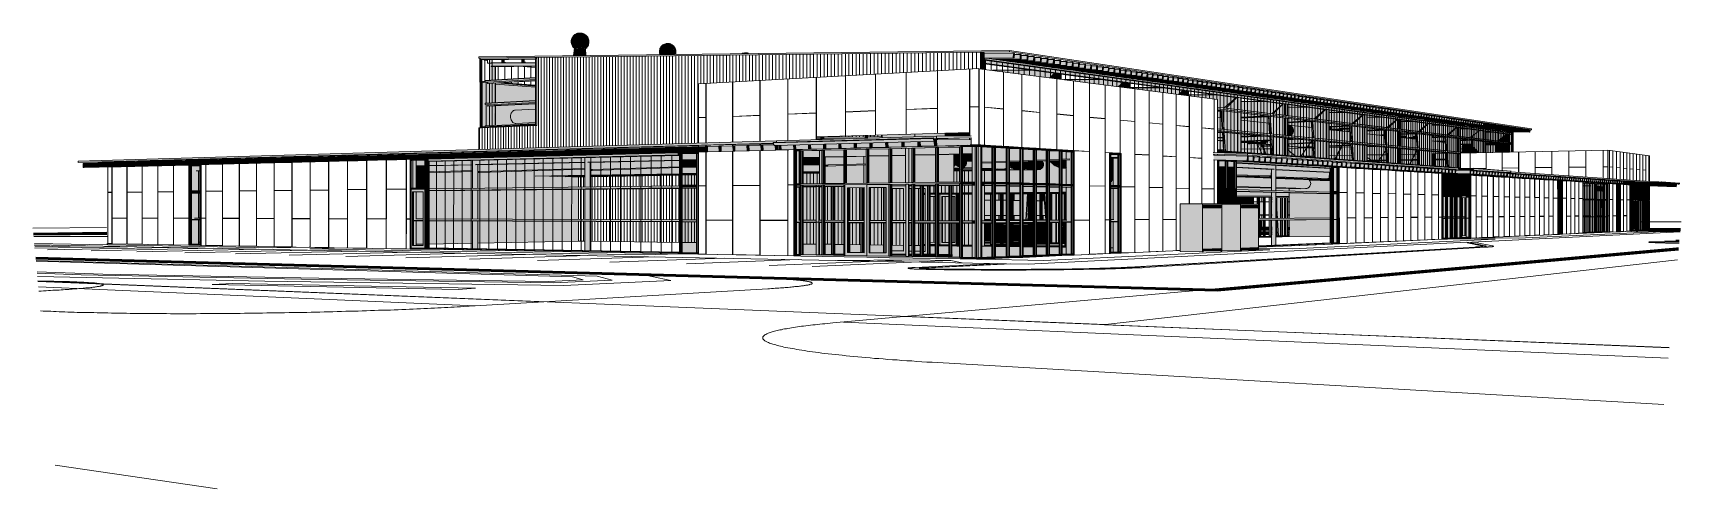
# Model space of a CAD drawing. Header units: inches. Extents: x 31156 to 31160, y -65 to 66.
# Drawn here: x 31155.598 to 31156.721, y 58.978 to 59.288 of the extents above.
import ezdxf

# ---------------------------------------------------------------- set-up
doc = ezdxf.new("R2010")
doc.units = ezdxf.units.IN
doc.header["$MEASUREMENT"] = 0
for name, pattern in [('Center 1_4_', [0.53125, 0.25, -0.09375, 0.09375, -0.09375]), ('Dash 1_16_', [0.125, 0.0625, -0.0625]), ('Hidden', [0.28125, 0.1875, -0.09375]), ('Hidden 1_8_', [0.1875, 0.125, -0.0625])]:
    doc.linetypes.add(name, pattern=pattern)
for name, color, linetype, lineweight in [('A-CLNG', 13, 'Continuous', 13), ('A-DETL', 90, 'Continuous', 9), ('A-DETL-HDLN', 90, 'Hidden 1_8_', 9), ('A-DOOR', 31, 'Continuous', 13), ('A-FLOR', 192, 'Continuous', 13), ('A-FLOR-CLRS', 90, 'Dash 1_16_', 9), ('A-FLOR-HRAL', 11, 'Continuous', 9), ('A-FLOR-OTLN', 90, 'Continuous', 9), ('A-GENM', 13, 'Continuous', 9), ('A-GLAZ-CURT', 52, 'Continuous', 9), ('A-GLAZ-CWMG', 51, 'Continuous', 9), ('A-PROP-SBCK', 71, 'Hidden', 50), ('A-ROOF', 132, 'Continuous', 13), ('A-ROOF-OTLN', 132, 'Continuous', 9), ('A-WALL', 113, 'Continuous', 13), ('A-WALL-PATT', 111, 'Continuous', 13), ('BMP', 80, 'Continuous', 9), ('C-BLDG-PADS', 91, 'Continuous', 9), ('C-TOPO', 7, 'Continuous', 9), ('Conc', 7, 'Continuous', 9), ('E-ELEC-EQPM', 71, 'Continuous', 9), ('EOP-EX', 125, 'Continuous', 9), ('EOP-PR', 4, 'Continuous', 9), ('I-WALL', 2, 'Continuous', 13), ('L-SITE-WALL', 31, 'Continuous', 13), ('M-EQPM', 50, 'Continuous', 9), ('M-HVAC-DUCT', 70, 'Continuous', 9), ('PAINT', 190, 'Continuous', 9), ('PROP', 3, 'Center 1_4_', 9), ('Q-SPCQ', 91, 'Continuous', 9), ('S-BEAM', 12, 'Continuous', 9), ('S-COLS', 52, 'Continuous', 9)]:
    doc.layers.add(name, color=color, linetype=linetype, lineweight=lineweight)

# ---------------------------------------------------------------- blocks, each defined once
blk = doc.blocks.new('FP_1-Looking North East')
at = {"layer": 'A-WALL-PATT', "lineweight": 9}
for p, q in [((31156.2464, 59.2378), (31156.2464, 59.2636)), ((31156.2465, 59.2379), (31156.2465, 59.2636)), ((31156.2594, 59.2367), (31156.2594, 59.2619)), ((31156.2594, 59.2365), (31156.2594, 59.2619)), ((31156.2719, 59.2355), (31156.2719, 59.2603)), ((31156.2719, 59.2353), (31156.2719, 59.2603)), ((31156.284, 59.2343), (31156.284, 59.2587)), ((31156.284, 59.2342), (31156.284, 59.2587)), ((31156.2957, 59.2331), (31156.2957, 59.2572)), ((31156.2958, 59.2332), (31156.2958, 59.2572)), ((31156.307, 59.2321), (31156.307, 59.2557)), ((31156.3071, 59.232), (31156.3071, 59.2557)), ((31156.318, 59.2311), (31156.318, 59.2543)), ((31156.318, 59.2309), (31156.318, 59.2543)), ((31156.3286, 59.2301), (31156.3286, 59.2529)), ((31156.3287, 59.2299), (31156.3287, 59.2529)), ((31156.3389, 59.229), (31156.3389, 59.2516)), ((31156.3389, 59.2291), (31156.3389, 59.2516)), ((31156.3489, 59.2281), (31156.3489, 59.2503)), ((31156.3489, 59.228), (31156.3489, 59.2503)), ((31156.3585, 59.2271), (31156.3585, 59.249)), ((31156.3586, 59.2272), (31156.3586, 59.249)), ((31156.3679, 59.2263), (31156.3679, 59.2478)), ((31156.368, 59.2262), (31156.368, 59.2478)), ((31156.3771, 59.2253), (31156.3771, 59.2466)), ((31156.3771, 59.2254), (31156.3771, 59.2466)), ((31156.3859, 59.2246), (31156.3859, 59.2455)), ((31156.386, 59.2245), (31156.386, 59.2455)), ((31156.3945, 59.2237), (31156.3945, 59.2444)), ((31156.3946, 59.2238), (31156.3946, 59.2443)), ((31156.4029, 59.223), (31156.4029, 59.2433)), ((31156.4029, 59.2229), (31156.4029, 59.2433)), ((31156.2464, 59.2121), (31156.2464, 59.2378)), ((31156.2465, 59.2379), (31156.2594, 59.2367)), ((31156.2594, 59.2365), (31156.2465, 59.2378)), ((31156.2465, 59.2121), (31156.2465, 59.2378)), ((31156.2594, 59.2113), (31156.2594, 59.2365)), ((31156.2594, 59.2113), (31156.2594, 59.2365)), ((31156.2719, 59.2355), (31156.284, 59.2343)), ((31156.2719, 59.2353), (31156.284, 59.2342)), ((31156.2719, 59.2105), (31156.2719, 59.2353)), ((31156.2719, 59.2105), (31156.2719, 59.2353)), ((31156.284, 59.2098), (31156.284, 59.2342)), ((31156.284, 59.2098), (31156.284, 59.2342)), ((31156.2957, 59.2091), (31156.2957, 59.2331)), ((31156.2958, 59.2332), (31156.307, 59.2321)), ((31156.307, 59.232), (31156.2958, 59.2331)), ((31156.2958, 59.2091), (31156.2958, 59.2331)), ((31156.307, 59.2083), (31156.307, 59.232)), ((31156.3071, 59.2084), (31156.3071, 59.232)), ((31156.318, 59.2311), (31156.3286, 59.2301)), ((31156.318, 59.2309), (31156.3286, 59.2299)), ((31156.318, 59.1844), (31156.318, 59.2309)), ((31156.318, 59.2077), (31156.318, 59.2309)), ((31156.3286, 59.1841), (31156.3286, 59.2299)), ((31156.3287, 59.2071), (31156.3287, 59.2299)), ((31156.3389, 59.2291), (31156.3489, 59.2281)), ((31156.3389, 59.2065), (31156.3389, 59.229)), ((31156.3489, 59.228), (31156.3389, 59.2289)), ((31156.3389, 59.2064), (31156.3389, 59.2289)), ((31156.3489, 59.1836), (31156.3489, 59.228)), ((31156.3489, 59.2058), (31156.3489, 59.228)), ((31156.3586, 59.2053), (31156.3585, 59.2271)), ((31156.3586, 59.2272), (31156.3679, 59.2263)), ((31156.3586, 59.2271), (31156.3679, 59.2262)), ((31156.3586, 59.1833), (31156.3586, 59.2271)), ((31156.3679, 59.1831), (31156.3679, 59.2262)), ((31156.368, 59.2047), (31156.368, 59.2262)), ((31156.3771, 59.2254), (31156.3859, 59.2246)), ((31156.3771, 59.2041), (31156.3771, 59.2253)), ((31156.3859, 59.2245), (31156.3771, 59.2253)), ((31156.3771, 59.1828), (31156.3771, 59.2253)), ((31156.3859, 59.1826), (31156.3859, 59.2245)), ((31156.386, 59.2036), (31156.386, 59.2245)), ((31156.3945, 59.2031), (31156.3945, 59.2237)), ((31156.3946, 59.2238), (31156.4029, 59.223)), ((31156.3946, 59.2237), (31156.4029, 59.2229)), ((31156.3946, 59.1824), (31156.3946, 59.2237)), ((31156.4029, 59.207), (31156.4029, 59.2229)), ((31156.4029, 59.207), (31156.4029, 59.2229)), ((31156.318, 59.2077), (31156.3071, 59.2084)), ((31156.3076, 59.2082), (31156.318, 59.2076)), ((31156.318, 59.1611), (31156.318, 59.2076)), ((31156.3389, 59.2065), (31156.3287, 59.2071)), ((31156.3287, 59.207), (31156.3315, 59.2068)), ((31156.3287, 59.1611), (31156.3287, 59.207)), ((31156.3586, 59.2053), (31156.3489, 59.2058)), ((31156.3489, 59.2057), (31156.3586, 59.2052)), ((31156.3489, 59.1613), (31156.3489, 59.2057)), ((31156.3586, 59.1614), (31156.3586, 59.2052)), ((31156.3771, 59.2041), (31156.368, 59.2047)), ((31156.368, 59.2046), (31156.3771, 59.204)), ((31156.368, 59.1615), (31156.368, 59.2046)), ((31156.3771, 59.1615), (31156.3771, 59.204)), ((31156.3945, 59.2031), (31156.386, 59.2036)), ((31156.386, 59.2035), (31156.3945, 59.203)), ((31156.386, 59.1721), (31156.386, 59.2035)), ((31156.3945, 59.1721), (31156.3945, 59.203)), ((31156.4029, 59.2051), (31156.4029, 59.2057)), ((31156.4029, 59.2051), (31156.4029, 59.2057)), ((31156.4029, 59.1822), (31156.4029, 59.202)), ((31156.4029, 59.172), (31156.4029, 59.202)), ((31156.3286, 59.1841), (31156.318, 59.1844)), ((31156.318, 59.1377), (31156.318, 59.1843)), ((31156.3286, 59.184), (31156.318, 59.1843)), ((31156.3286, 59.1382), (31156.3286, 59.184)), ((31156.3489, 59.1836), (31156.3395, 59.1838)), ((31156.3489, 59.1835), (31156.3395, 59.1837)), ((31156.3489, 59.139), (31156.3489, 59.1835)), ((31156.3679, 59.1831), (31156.3586, 59.1833)), ((31156.3586, 59.1395), (31156.3586, 59.1832)), ((31156.3679, 59.183), (31156.3586, 59.1832)), ((31156.3679, 59.1399), (31156.3679, 59.183)), ((31156.3859, 59.1826), (31156.3771, 59.1828)), ((31156.3771, 59.1403), (31156.3771, 59.1827)), ((31156.3859, 59.1825), (31156.3771, 59.1827)), ((31156.3859, 59.1721), (31156.3859, 59.1825)), ((31156.4029, 59.1822), (31156.3946, 59.1824)), ((31156.3946, 59.1721), (31156.3946, 59.1823)), ((31156.4029, 59.1821), (31156.3946, 59.1823)), ((31156.4029, 59.172), (31156.4029, 59.1821)), ((31156.318, 59.1611), (31156.3076, 59.161)), ((31156.3076, 59.1609), (31156.318, 59.1609)), ((31156.318, 59.1376), (31156.318, 59.1609)), ((31156.3315, 59.1612), (31156.3287, 59.1611)), ((31156.3287, 59.161), (31156.3315, 59.1611)), ((31156.3287, 59.1381), (31156.3287, 59.161)), ((31156.3586, 59.1614), (31156.3489, 59.1613)), ((31156.3489, 59.1612), (31156.3586, 59.1613)), ((31156.3489, 59.1389), (31156.3489, 59.1612)), ((31156.3586, 59.1393), (31156.3586, 59.1613)), ((31156.3771, 59.1615), (31156.368, 59.1615)), ((31156.368, 59.1614), (31156.3771, 59.1614)), ((31156.368, 59.1398), (31156.368, 59.1614)), ((31156.3771, 59.1401), (31156.3771, 59.1614)), ((31156.318, 59.1377), (31156.3286, 59.1382)), ((31156.318, 59.1376), (31156.318, 59.1376)), ((31156.318, 59.1376), (31156.318, 59.1376)), ((31156.3286, 59.1381), (31156.3286, 59.1381)), ((31156.3287, 59.1381), (31156.3287, 59.1381)), ((31156.3395, 59.1386), (31156.3489, 59.139)), ((31156.3489, 59.1389), (31156.3489, 59.1389)), ((31156.3489, 59.1389), (31156.3489, 59.1389)), ((31156.3586, 59.1395), (31156.3679, 59.1399)), ((31156.3586, 59.1393), (31156.3586, 59.1393)), ((31156.3586, 59.1393), (31156.3586, 59.1393)), ((31156.3679, 59.1398), (31156.3679, 59.1398)), ((31156.368, 59.1398), (31156.368, 59.1398)), ((31156.3771, 59.1403), (31156.3798, 59.1404)), ((31156.3771, 59.1401), (31156.3771, 59.1401)), ((31156.3771, 59.1401), (31156.3771, 59.1401))]:
    blk.add_line(p, q, dxfattribs=at)
blk = doc.blocks.new('FP_2-Looking North East')
at = {"layer": 'A-WALL-PATT', "lineweight": 9}
for p, q in [((31156.6429, 59.1759), (31156.6429, 59.1876)), ((31156.6429, 59.1637), (31156.6429, 59.1876)), ((31156.6458, 59.1638), (31156.6458, 59.1875)), ((31156.6458, 59.1758), (31156.6458, 59.1875)), ((31156.6486, 59.1757), (31156.6486, 59.1873)), ((31156.6486, 59.1638), (31156.6486, 59.1873)), ((31156.6514, 59.1756), (31156.6514, 59.1871)), ((31156.6514, 59.1638), (31156.6514, 59.1871)), ((31156.6429, 59.1758), (31156.6403, 59.1759)), ((31156.6429, 59.1759), (31156.6403, 59.1759)), ((31156.6429, 59.1516), (31156.6429, 59.1758)), ((31156.6486, 59.1757), (31156.6458, 59.1758)), ((31156.6458, 59.1517), (31156.6458, 59.1757)), ((31156.6486, 59.1756), (31156.6458, 59.1757)), ((31156.6486, 59.1519), (31156.6486, 59.1756)), ((31156.6514, 59.152), (31156.6514, 59.1756)), ((31156.6541, 59.1755), (31156.6514, 59.1756)), ((31156.6541, 59.1756), (31156.6514, 59.1756)), ((31156.6458, 59.1638), (31156.6429, 59.1637)), ((31156.6429, 59.1637), (31156.6458, 59.1637)), ((31156.6429, 59.1516), (31156.6429, 59.1637)), ((31156.6458, 59.1517), (31156.6458, 59.1637)), ((31156.6514, 59.1638), (31156.6486, 59.1638)), ((31156.6486, 59.1637), (31156.6514, 59.1637)), ((31156.6486, 59.1518), (31156.6486, 59.1637)), ((31156.6514, 59.1519), (31156.6514, 59.1637)), ((31156.6403, 59.1515), (31156.6429, 59.1516)), ((31156.6458, 59.1517), (31156.6486, 59.1519)), ((31156.6514, 59.152), (31156.6541, 59.1521))]:
    blk.add_line(p, q, dxfattribs=at)
blk = doc.blocks.new('FP_3-Looking North East')
at = {"layer": 'A-WALL-PATT', "lineweight": 9}
for p, q in [((31155.9425, 59.2103), (31155.9425, 59.2717)), ((31155.9444, 59.2103), (31155.9444, 59.2717)), ((31155.9463, 59.2104), (31155.9463, 59.2717)), ((31155.9482, 59.2104), (31155.9482, 59.2718)), ((31155.9501, 59.2105), (31155.9501, 59.2718)), ((31155.952, 59.2106), (31155.952, 59.2718)), ((31155.9539, 59.2106), (31155.9539, 59.2718)), ((31155.9558, 59.2107), (31155.9558, 59.2718)), ((31155.9577, 59.2107), (31155.9577, 59.2719)), ((31155.9596, 59.2108), (31155.9596, 59.2719)), ((31155.9615, 59.2108), (31155.9615, 59.2719)), ((31155.9634, 59.2109), (31155.9634, 59.2719)), ((31155.9654, 59.2109), (31155.9654, 59.272)), ((31155.9673, 59.211), (31155.9673, 59.272)), ((31155.9692, 59.2111), (31155.9692, 59.272)), ((31155.9712, 59.2111), (31155.9712, 59.272)), ((31155.9731, 59.2112), (31155.9731, 59.272)), ((31155.9751, 59.2112), (31155.9751, 59.2721)), ((31155.977, 59.2113), (31155.977, 59.2721)), ((31155.979, 59.2113), (31155.979, 59.2721)), ((31155.981, 59.2114), (31155.981, 59.2721)), ((31155.9829, 59.2115), (31155.9829, 59.2722)), ((31155.9849, 59.2115), (31155.9849, 59.2722)), ((31155.9869, 59.2116), (31155.9869, 59.2722)), ((31155.9889, 59.2116), (31155.9889, 59.2722)), ((31155.9909, 59.2117), (31155.9909, 59.2722)), ((31155.9929, 59.2117), (31155.9929, 59.2723)), ((31155.9949, 59.2118), (31155.9949, 59.2723)), ((31155.9969, 59.2119), (31155.9969, 59.2723)), ((31155.9989, 59.2119), (31155.9989, 59.2723)), ((31156.0009, 59.212), (31156.0009, 59.2724)), ((31156.0029, 59.212), (31156.0029, 59.2724)), ((31156.005, 59.2121), (31156.005, 59.2724)), ((31156.007, 59.2121), (31156.007, 59.2724)), ((31156.009, 59.2122), (31156.009, 59.2725)), ((31156.0111, 59.2123), (31156.0111, 59.2725)), ((31156.0131, 59.2123), (31156.0131, 59.2725)), ((31156.0152, 59.2124), (31156.0152, 59.2725)), ((31156.0173, 59.2124), (31156.0173, 59.2726)), ((31156.0193, 59.2125), (31156.0193, 59.2726)), ((31156.0214, 59.2126), (31156.0214, 59.2726)), ((31156.0235, 59.2126), (31156.0235, 59.2726)), ((31156.0256, 59.2127), (31156.0256, 59.2727)), ((31156.0276, 59.2127), (31156.0276, 59.2727)), ((31156.0297, 59.2128), (31156.0297, 59.2727)), ((31156.0318, 59.2129), (31156.0318, 59.2727)), ((31156.0339, 59.2129), (31156.0339, 59.2727)), ((31156.036, 59.213), (31156.036, 59.2728)), ((31156.0382, 59.213), (31156.0382, 59.2728)), ((31156.0403, 59.2131), (31156.0403, 59.2728)), ((31156.0424, 59.2132), (31156.0424, 59.2728)), ((31156.0445, 59.2132), (31156.0445, 59.2729)), ((31156.0467, 59.2133), (31156.0467, 59.2729)), ((31156.0488, 59.2134), (31156.0488, 59.2729)), ((31156.051, 59.2134), (31156.051, 59.2729)), ((31156.0531, 59.254), (31156.0531, 59.273)), ((31156.0553, 59.2541), (31156.0553, 59.273)), ((31156.0575, 59.2542), (31156.0575, 59.273)), ((31156.0596, 59.2543), (31156.0596, 59.273)), ((31156.0618, 59.2544), (31156.0618, 59.2731)), ((31156.064, 59.2546), (31156.064, 59.2731)), ((31156.0662, 59.2547), (31156.0662, 59.2731)), ((31156.0684, 59.2548), (31156.0684, 59.2731)), ((31156.0706, 59.2549), (31156.0706, 59.2732)), ((31156.0728, 59.255), (31156.0728, 59.2732)), ((31156.075, 59.2552), (31156.075, 59.2732)), ((31156.0772, 59.2553), (31156.0772, 59.2733)), ((31156.0794, 59.2554), (31156.0794, 59.2733)), ((31156.0817, 59.2555), (31156.0817, 59.2733)), ((31156.0839, 59.2556), (31156.0839, 59.2733)), ((31156.0862, 59.2558), (31156.0862, 59.2734)), ((31156.0884, 59.2559), (31156.0884, 59.2734)), ((31156.0907, 59.256), (31156.0907, 59.2734)), ((31156.0929, 59.2561), (31156.0929, 59.2734)), ((31156.0952, 59.2562), (31156.0952, 59.2735)), ((31156.0975, 59.2564), (31156.0975, 59.2735)), ((31156.0997, 59.2565), (31156.0997, 59.2735)), ((31156.102, 59.2566), (31156.102, 59.2735)), ((31156.1043, 59.2567), (31156.1043, 59.2736)), ((31156.1066, 59.2569), (31156.1066, 59.2736)), ((31156.1089, 59.257), (31156.1089, 59.2736)), ((31156.1112, 59.2571), (31156.1112, 59.2736)), ((31156.1136, 59.2572), (31156.1136, 59.2737)), ((31156.1159, 59.2574), (31156.1159, 59.2737)), ((31156.1182, 59.2575), (31156.1182, 59.2737)), ((31156.1206, 59.2576), (31156.1206, 59.2738)), ((31156.1229, 59.2577), (31156.1229, 59.2738)), ((31156.1253, 59.2579), (31156.1253, 59.2738)), ((31156.1276, 59.258), (31156.1276, 59.2738)), ((31156.13, 59.2581), (31156.13, 59.2739)), ((31156.1323, 59.2583), (31156.1323, 59.2739)), ((31156.1347, 59.2584), (31156.1347, 59.2739)), ((31156.1371, 59.2585), (31156.1371, 59.2739)), ((31156.1395, 59.2586), (31156.1395, 59.274)), ((31156.1419, 59.2588), (31156.1419, 59.274)), ((31156.1443, 59.2589), (31156.1443, 59.274)), ((31156.1467, 59.259), (31156.1467, 59.2741)), ((31156.1491, 59.2592), (31156.1491, 59.2741)), ((31156.1516, 59.2593), (31156.1516, 59.2741)), ((31156.154, 59.2594), (31156.154, 59.2741)), ((31156.1564, 59.2595), (31156.1564, 59.2742)), ((31156.1589, 59.2597), (31156.1589, 59.2742)), ((31156.1613, 59.2598), (31156.1613, 59.2742)), ((31156.1638, 59.2599), (31156.1638, 59.2743)), ((31156.1662, 59.2601), (31156.1662, 59.2743)), ((31156.1687, 59.2602), (31156.1687, 59.2743)), ((31156.1712, 59.2603), (31156.1712, 59.2743)), ((31156.1737, 59.2605), (31156.1737, 59.2744)), ((31156.1762, 59.2606), (31156.1762, 59.2744)), ((31156.1787, 59.2608), (31156.1787, 59.2744)), ((31156.1812, 59.2609), (31156.1812, 59.2745)), ((31156.1837, 59.261), (31156.1837, 59.2745)), ((31156.1862, 59.2612), (31156.1862, 59.2745)), ((31156.1888, 59.2613), (31156.1888, 59.2745)), ((31156.1913, 59.2614), (31156.1913, 59.2746)), ((31156.1938, 59.2616), (31156.1938, 59.2746)), ((31156.1964, 59.2617), (31156.1964, 59.2746)), ((31156.199, 59.2618), (31156.199, 59.2747)), ((31156.2015, 59.262), (31156.2015, 59.2747)), ((31156.2041, 59.2621), (31156.2041, 59.2747)), ((31156.2067, 59.2623), (31156.2067, 59.2748)), ((31156.2093, 59.2624), (31156.2093, 59.2748)), ((31156.2119, 59.2625), (31156.2119, 59.2748)), ((31156.2145, 59.2627), (31156.2145, 59.2748)), ((31156.2171, 59.2628), (31156.2171, 59.2749)), ((31156.2197, 59.263), (31156.2197, 59.2749)), ((31156.2223, 59.2631), (31156.2223, 59.2749)), ((31156.225, 59.2632), (31156.225, 59.275)), ((31156.2276, 59.2634), (31156.2276, 59.275)), ((31156.2303, 59.2635), (31156.2303, 59.275)), ((31156.2329, 59.2637), (31156.2329, 59.2751)), ((31156.2356, 59.2638), (31156.2356, 59.2751)), ((31156.2383, 59.264), (31156.2383, 59.2751)), ((31156.241, 59.2641), (31156.241, 59.2751)), ((31156.2436, 59.2641), (31156.2436, 59.2752)), ((31155.9024, 59.2091), (31155.9024, 59.2238)), ((31155.9042, 59.2092), (31155.9042, 59.2238)), ((31155.906, 59.2092), (31155.906, 59.2239)), ((31155.9078, 59.2093), (31155.9078, 59.224)), ((31155.9096, 59.2093), (31155.9096, 59.2241)), ((31155.9114, 59.2094), (31155.9114, 59.2241)), ((31155.9132, 59.2094), (31155.9132, 59.2242)), ((31155.915, 59.2095), (31155.915, 59.2243)), ((31155.9168, 59.2095), (31155.9168, 59.2243)), ((31155.9186, 59.2096), (31155.9186, 59.2244)), ((31155.9204, 59.2096), (31155.9204, 59.2245)), ((31155.9222, 59.2097), (31155.9222, 59.2245)), ((31155.924, 59.2097), (31155.924, 59.2246)), ((31155.9259, 59.2098), (31155.9259, 59.2247)), ((31155.9277, 59.2099), (31155.9277, 59.2248)), ((31155.9295, 59.2099), (31155.9295, 59.2248)), ((31155.9314, 59.21), (31155.9314, 59.2249)), ((31155.9332, 59.21), (31155.9332, 59.225)), ((31155.9351, 59.2101), (31155.9351, 59.225)), ((31155.9369, 59.2101), (31155.9369, 59.2251)), ((31155.9388, 59.2102), (31155.9388, 59.2252)), ((31155.9407, 59.2102), (31155.9407, 59.2253)), ((31156.1323, 59.2174), (31156.1323, 59.2177)), ((31156.1323, 59.2159), (31156.1323, 59.216)), ((31156.1347, 59.2174), (31156.1347, 59.2177)), ((31156.1347, 59.216), (31156.1347, 59.216)), ((31156.1371, 59.2175), (31156.1371, 59.2178)), ((31156.1395, 59.2175), (31156.1395, 59.2179)), ((31156.1419, 59.2175), (31156.1419, 59.218)), ((31156.1443, 59.2175), (31156.1443, 59.218)), ((31156.1467, 59.2175), (31156.1467, 59.2181)), ((31156.1491, 59.2176), (31156.1491, 59.2182)), ((31156.1516, 59.2176), (31156.1516, 59.2183)), ((31156.154, 59.2176), (31156.154, 59.2183)), ((31156.1564, 59.2176), (31156.1564, 59.2184)), ((31156.1589, 59.2177), (31156.1589, 59.2185)), ((31156.1613, 59.2177), (31156.1613, 59.2185)), ((31156.1638, 59.2177), (31156.1638, 59.2186)), ((31156.1687, 59.2178), (31156.1687, 59.2188)), ((31156.1712, 59.2178), (31156.1712, 59.2188)), ((31156.1737, 59.2179), (31156.1737, 59.2189)), ((31156.1762, 59.2179), (31156.1762, 59.219))]:
    blk.add_line(p, q, dxfattribs=at)
blk = doc.blocks.new('FP_4-Looking North East')
at = {"layer": 'A-WALL-PATT', "lineweight": 9}
for p, q in [((31156.6722, 59.1751), (31156.6722, 59.1859)), ((31156.6722, 59.164), (31156.6722, 59.1859)), ((31156.6746, 59.175), (31156.6746, 59.1857)), ((31156.6746, 59.164), (31156.6746, 59.1857)), ((31156.677, 59.164), (31156.677, 59.1856)), ((31156.677, 59.175), (31156.677, 59.1856)), ((31156.6746, 59.175), (31156.6722, 59.1751)), ((31156.6722, 59.1529), (31156.6722, 59.175)), ((31156.6746, 59.175), (31156.6722, 59.175)), ((31156.6746, 59.153), (31156.6746, 59.175)), ((31156.6777, 59.1749), (31156.677, 59.175)), ((31156.677, 59.1531), (31156.677, 59.1749)), ((31156.6777, 59.1749), (31156.677, 59.1749)), ((31156.6722, 59.164), (31156.6713, 59.164)), ((31156.6713, 59.1639), (31156.6722, 59.1639)), ((31156.6722, 59.1528), (31156.6722, 59.1639)), ((31156.6722, 59.1529), (31156.6746, 59.153)), ((31156.6746, 59.1639), (31156.677, 59.164)), ((31156.677, 59.164), (31156.6746, 59.164)), ((31156.6746, 59.1529), (31156.6746, 59.1639)), ((31156.677, 59.153), (31156.677, 59.164)), ((31156.677, 59.1531), (31156.6777, 59.1531))]:
    blk.add_line(p, q, dxfattribs=at)
blk = doc.blocks.new('FP_5-Looking North East')
at = {"layer": 'A-WALL-PATT', "lineweight": 9}
for p, q in [((31156.0566, 59.2111), (31156.0566, 59.2119)), ((31156.0567, 59.2111), (31156.0567, 59.2119)), ((31156.0748, 59.2115), (31156.0748, 59.2124)), ((31156.0749, 59.2115), (31156.0749, 59.2124)), ((31156.0934, 59.212), (31156.0934, 59.2129)), ((31156.0935, 59.212), (31156.0935, 59.2129)), ((31156.2143, 59.2155), (31156.2143, 59.2163)), ((31156.2145, 59.2155), (31156.2145, 59.2163)), ((31156.2362, 59.2158), (31156.2362, 59.2169)), ((31156.2364, 59.2158), (31156.2364, 59.2169)), ((31156.0566, 59.1843), (31156.0566, 59.2074)), ((31156.0567, 59.1611), (31156.0567, 59.2074)), ((31156.0748, 59.161), (31156.0748, 59.2079)), ((31156.0749, 59.1845), (31156.0749, 59.2079)), ((31156.0934, 59.1848), (31156.0934, 59.2083)), ((31156.0935, 59.161), (31156.0935, 59.2083)), ((31156.1124, 59.1609), (31156.1124, 59.2088)), ((31156.1125, 59.185), (31156.1125, 59.2088)), ((31156.0566, 59.1843), (31156.0516, 59.1843)), ((31156.0566, 59.1842), (31156.0516, 59.1842)), ((31156.0566, 59.1378), (31156.0566, 59.1842)), ((31156.0934, 59.1848), (31156.0749, 59.1845)), ((31156.0934, 59.1846), (31156.0749, 59.1844)), ((31156.0749, 59.1375), (31156.0749, 59.1844)), ((31156.0934, 59.1372), (31156.0934, 59.1846)), ((31156.1164, 59.185), (31156.1125, 59.185)), ((31156.1164, 59.1849), (31156.1125, 59.1848)), ((31156.1125, 59.1368), (31156.1125, 59.1848)), ((31156.0748, 59.161), (31156.0567, 59.1611)), ((31156.0567, 59.161), (31156.0748, 59.1609)), ((31156.0567, 59.1377), (31156.0567, 59.161)), ((31156.0748, 59.1374), (31156.0748, 59.1609)), ((31156.1124, 59.1609), (31156.0935, 59.161)), ((31156.0935, 59.1608), (31156.1124, 59.1608)), ((31156.0935, 59.137), (31156.0935, 59.1608)), ((31156.1124, 59.1367), (31156.1124, 59.1608)), ((31156.0516, 59.1379), (31156.0566, 59.1378)), ((31156.0749, 59.1375), (31156.0934, 59.1372)), ((31156.1125, 59.1368), (31156.1164, 59.1367))]:
    blk.add_line(p, q, dxfattribs=at)
blk = doc.blocks.new('FP_6-Looking North East')
at = {"layer": 'A-WALL-PATT', "lineweight": 9}
for p, q in [((31155.6831, 59.1624), (31155.6831, 59.1978)), ((31155.6831, 59.1803), (31155.6831, 59.1978)), ((31155.6938, 59.1804), (31155.6938, 59.1981)), ((31155.6939, 59.1623), (31155.6939, 59.1981)), ((31155.6519, 59.1799), (31155.6519, 59.197)), ((31155.652, 59.1625), (31155.652, 59.197)), ((31155.6621, 59.1624), (31155.6621, 59.1973)), ((31155.6622, 59.18), (31155.6622, 59.1973)), ((31155.6725, 59.1802), (31155.6725, 59.1976)), ((31155.6726, 59.1624), (31155.6726, 59.1976)), ((31155.6519, 59.1799), (31155.6492, 59.1799)), ((31155.6519, 59.1798), (31155.6492, 59.1798)), ((31155.6519, 59.145), (31155.6519, 59.1798)), ((31155.6725, 59.1802), (31155.6622, 59.18)), ((31155.6725, 59.1801), (31155.6622, 59.1799)), ((31155.6622, 59.1448), (31155.6622, 59.1799)), ((31155.6725, 59.1446), (31155.6725, 59.1801)), ((31155.6938, 59.1804), (31155.6831, 59.1803)), ((31155.6938, 59.1803), (31155.6831, 59.1802)), ((31155.6831, 59.1444), (31155.6831, 59.1802)), ((31155.6938, 59.1442), (31155.6938, 59.1803)), ((31155.6621, 59.1624), (31155.652, 59.1625)), ((31155.652, 59.1624), (31155.6621, 59.1623)), ((31155.652, 59.1449), (31155.652, 59.1624)), ((31155.6621, 59.1447), (31155.6621, 59.1623)), ((31155.6831, 59.1624), (31155.6726, 59.1624)), ((31155.6726, 59.1623), (31155.6831, 59.1623)), ((31155.6726, 59.1445), (31155.6726, 59.1623)), ((31155.6831, 59.1443), (31155.6831, 59.1623)), ((31155.7043, 59.1623), (31155.6939, 59.1623)), ((31155.6939, 59.1622), (31155.7043, 59.1622)), ((31155.6939, 59.1442), (31155.6939, 59.1622)), ((31155.6492, 59.145), (31155.6519, 59.145)), ((31155.6519, 59.1449), (31155.6519, 59.1449)), ((31155.652, 59.1449), (31155.652, 59.1449)), ((31155.6621, 59.1447), (31155.6621, 59.1447)), ((31155.6622, 59.1448), (31155.6725, 59.1446)), ((31155.6622, 59.1447), (31155.6622, 59.1447)), ((31155.6725, 59.1445), (31155.6725, 59.1445)), ((31155.6726, 59.1445), (31155.6726, 59.1445)), ((31155.6831, 59.1444), (31155.6938, 59.1442)), ((31155.6831, 59.1443), (31155.6831, 59.1443)), ((31155.6831, 59.1443), (31155.6831, 59.1443)), ((31155.6938, 59.1442), (31155.6938, 59.1442)), ((31155.6939, 59.1442), (31155.6939, 59.1442))]:
    blk.add_line(p, q, dxfattribs=at)
blk = doc.blocks.new('FP_7-Looking North East')
at = {"layer": 'Q-SPCQ'}
for p, q in [((31156.4421, 59.1763), (31156.4422, 59.1763)), ((31156.4421, 59.1763), (31156.4421, 59.1763)), ((31156.4421, 59.1763), (31156.4421, 59.1763)), ((31156.4422, 59.1763), (31156.4422, 59.1763)), ((31156.4422, 59.1763), (31156.4422, 59.1762)), ((31156.4422, 59.1763), (31156.4422, 59.1763)), ((31156.4422, 59.1763), (31156.4422, 59.1763)), ((31156.4422, 59.1763), (31156.4422, 59.1763)), ((31156.4422, 59.1763), (31156.4422, 59.1763)), ((31156.4422, 59.1762), (31156.4423, 59.1762)), ((31156.4422, 59.1762), (31156.4422, 59.1762)), ((31156.4422, 59.1762), (31156.4422, 59.1762)), ((31156.4422, 59.1762), (31156.4422, 59.1762)), ((31156.4422, 59.1762), (31156.4422, 59.1762)), ((31156.4422, 59.1762), (31156.4422, 59.1762)), ((31156.4423, 59.1762), (31156.4423, 59.1761)), ((31156.4423, 59.1762), (31156.4423, 59.1762)), ((31156.4423, 59.1762), (31156.4423, 59.1762)), ((31156.4423, 59.1762), (31156.4423, 59.1762)), ((31156.4423, 59.1762), (31156.4423, 59.1762)), ((31156.4423, 59.1761), (31156.4424, 59.1761)), ((31156.4423, 59.1761), (31156.4423, 59.1761)), ((31156.4423, 59.1761), (31156.4423, 59.1761)), ((31156.4423, 59.1761), (31156.4423, 59.1761)), ((31156.4423, 59.1761), (31156.4423, 59.1761)), ((31156.4423, 59.1761), (31156.4423, 59.1761)), ((31156.4423, 59.1761), (31156.4423, 59.1761)), ((31156.4423, 59.1761), (31156.4423, 59.1761)), ((31156.4423, 59.1761), (31156.4423, 59.1761)), ((31156.4424, 59.1761), (31156.4424, 59.176)), ((31156.4424, 59.1761), (31156.4424, 59.1761)), ((31156.4424, 59.176), (31156.4424, 59.176)), ((31156.4424, 59.176), (31156.4424, 59.1759)), ((31156.4424, 59.176), (31156.4424, 59.176)), ((31156.4424, 59.176), (31156.4424, 59.176)), ((31156.4424, 59.176), (31156.4424, 59.176)), ((31156.4424, 59.176), (31156.4424, 59.176)), ((31156.4424, 59.176), (31156.4424, 59.176)), ((31156.4424, 59.176), (31156.4424, 59.176)), ((31156.4424, 59.176), (31156.4424, 59.176)), ((31156.4424, 59.176), (31156.4424, 59.176)), ((31156.4424, 59.176), (31156.4424, 59.176)), ((31156.4424, 59.1759), (31156.4425, 59.1759)), ((31156.4424, 59.1759), (31156.4424, 59.1759)), ((31156.4424, 59.1759), (31156.4424, 59.1759)), ((31156.4425, 59.1759), (31156.4425, 59.1759))]:
    blk.add_line(p, q, dxfattribs=at)
blk = doc.blocks.new('FP_8-Looking North East')
at = {"layer": 'A-WALL-PATT', "lineweight": 9}
for p, q in [((31155.7116, 59.1626), (31155.7108, 59.1626)), ((31155.7108, 59.1626), (31155.7116, 59.1626))]:
    blk.add_line(p, q, dxfattribs=at)
blk = doc.blocks.new('FP_9-Looking North East')
at = {"layer": 'A-WALL-PATT', "lineweight": 9}
for p, q in [((31156.2562, 59.1788), (31156.2562, 59.1745)), ((31156.2563, 59.1745), (31156.2563, 59.1788)), ((31156.2666, 59.1744), (31156.2666, 59.1788)), ((31156.2666, 59.1788), (31156.2666, 59.1744)), ((31156.2864, 59.179), (31156.2864, 59.1742)), ((31156.2864, 59.1742), (31156.2864, 59.179)), ((31156.2505, 59.1746), (31156.2465, 59.1746)), ((31156.2505, 59.1745), (31156.2465, 59.1746)), ((31156.2505, 59.1641), (31156.2465, 59.1641)), ((31156.2562, 59.1745), (31156.2541, 59.1746)), ((31156.2575, 59.1745), (31156.2541, 59.1745)), ((31156.2562, 59.1641), (31156.2541, 59.1641)), ((31156.2575, 59.1641), (31156.2541, 59.1641)), ((31156.2562, 59.1641), (31156.2562, 59.1613)), ((31156.2575, 59.1745), (31156.2563, 59.1745)), ((31156.2563, 59.1613), (31156.2563, 59.1641)), ((31156.2575, 59.1641), (31156.2563, 59.1641)), ((31156.2614, 59.1745), (31156.2593, 59.1745)), ((31156.2614, 59.1744), (31156.2593, 59.1745)), ((31156.2614, 59.1642), (31156.2593, 59.1642)), ((31156.2614, 59.1641), (31156.2593, 59.1641)), ((31156.2638, 59.1745), (31156.2637, 59.1745)), ((31156.2638, 59.1744), (31156.2637, 59.1744)), ((31156.2638, 59.1642), (31156.2637, 59.1642)), ((31156.2638, 59.1641), (31156.2637, 59.1641)), ((31156.2707, 59.1743), (31156.2661, 59.1744)), ((31156.2666, 59.1744), (31156.2661, 59.1744)), ((31156.2707, 59.1642), (31156.2661, 59.1642)), ((31156.2666, 59.1641), (31156.2661, 59.1641)), ((31156.2707, 59.1744), (31156.2666, 59.1744)), ((31156.2666, 59.1613), (31156.2666, 59.1641)), ((31156.2707, 59.1641), (31156.2666, 59.1641)), ((31156.2666, 59.1641), (31156.2666, 59.1613)), ((31156.2779, 59.1743), (31156.2778, 59.1743)), ((31156.2779, 59.1743), (31156.2778, 59.1743)), ((31156.2779, 59.1642), (31156.2778, 59.1642)), ((31156.2779, 59.1642), (31156.2778, 59.1642)), ((31156.2799, 59.1743), (31156.2795, 59.1743)), ((31156.2799, 59.1742), (31156.2795, 59.1742)), ((31156.2799, 59.1642), (31156.2795, 59.1642)), ((31156.2799, 59.1642), (31156.2795, 59.1642)), ((31156.2844, 59.1742), (31156.2822, 59.1743)), ((31156.2844, 59.1742), (31156.2822, 59.1742)), ((31156.2844, 59.1642), (31156.2822, 59.1642)), ((31156.2844, 59.1642), (31156.2822, 59.1642)), ((31156.2864, 59.1742), (31156.286, 59.1742)), ((31156.2874, 59.1742), (31156.286, 59.1742)), ((31156.2881, 59.1643), (31156.286, 59.1642)), ((31156.2864, 59.1642), (31156.286, 59.1642)), ((31156.2874, 59.1742), (31156.2864, 59.1742)), ((31156.2864, 59.1642), (31156.2864, 59.1612)), ((31156.2881, 59.1642), (31156.2864, 59.1642)), ((31156.2864, 59.1612), (31156.2864, 59.1642)), ((31156.2505, 59.1641), (31156.2465, 59.1641)), ((31156.2562, 59.1608), (31156.2562, 59.1606)), ((31156.2562, 59.159), (31156.2562, 59.1585)), ((31156.2562, 59.1577), (31156.2562, 59.1569)), ((31156.2562, 59.1565), (31156.2562, 59.1555)), ((31156.2562, 59.1551), (31156.2562, 59.1539)), ((31156.2563, 59.1606), (31156.2563, 59.1608)), ((31156.2563, 59.1585), (31156.2563, 59.159)), ((31156.2563, 59.1569), (31156.2563, 59.1577)), ((31156.2563, 59.1555), (31156.2563, 59.1565)), ((31156.2563, 59.1539), (31156.2563, 59.1551)), ((31156.2666, 59.1607), (31156.2666, 59.1607)), ((31156.2666, 59.1607), (31156.2666, 59.1607)), ((31156.2666, 59.159), (31156.2666, 59.1586)), ((31156.2666, 59.1586), (31156.2666, 59.159)), ((31156.2666, 59.1578), (31156.2666, 59.1569)), ((31156.2666, 59.1569), (31156.2666, 59.1578)), ((31156.2666, 59.1566), (31156.2666, 59.1555)), ((31156.2666, 59.1555), (31156.2666, 59.1566)), ((31156.2666, 59.1541), (31156.2666, 59.1552)), ((31156.2666, 59.1552), (31156.2666, 59.1541)), ((31156.2864, 59.1593), (31156.2864, 59.1592)), ((31156.2864, 59.1592), (31156.2864, 59.1593)), ((31156.2864, 59.1587), (31156.2864, 59.1589)), ((31156.2864, 59.1589), (31156.2864, 59.1587)), ((31156.2864, 59.1571), (31156.2864, 59.1579)), ((31156.2864, 59.1579), (31156.2864, 59.1571)), ((31156.2864, 59.1557), (31156.2864, 59.1568)), ((31156.2864, 59.1568), (31156.2864, 59.1557)), ((31156.2864, 59.1554), (31156.2864, 59.1544)), ((31156.2864, 59.1544), (31156.2864, 59.1554))]:
    blk.add_line(p, q, dxfattribs=at)
blk = doc.blocks.new('FP_10-Looking North East')
at = {"layer": 'A-WALL-PATT', "lineweight": 9}
for p, q in [((31156.4936, 59.1798), (31156.4936, 59.1966)), ((31156.4936, 59.1625), (31156.4936, 59.1966)), ((31156.4994, 59.1626), (31156.4994, 59.1962)), ((31156.4995, 59.1796), (31156.4995, 59.1962)), ((31156.5051, 59.1795), (31156.5051, 59.1959)), ((31156.5052, 59.1626), (31156.5052, 59.1959)), ((31156.5107, 59.1626), (31156.5107, 59.1956)), ((31156.5108, 59.1793), (31156.5108, 59.1956)), ((31156.5162, 59.1792), (31156.5162, 59.1952)), ((31156.5162, 59.1627), (31156.5162, 59.1952)), ((31156.5215, 59.1627), (31156.5215, 59.1949)), ((31156.5215, 59.179), (31156.5215, 59.1949)), ((31156.5267, 59.1789), (31156.5267, 59.1946)), ((31156.5267, 59.1628), (31156.5267, 59.1946)), ((31156.5318, 59.1788), (31156.5318, 59.1943)), ((31156.5318, 59.1628), (31156.5318, 59.1943)), ((31156.5368, 59.1786), (31156.5368, 59.194)), ((31156.5368, 59.1629), (31156.5368, 59.194)), ((31156.5417, 59.1629), (31156.5417, 59.1937)), ((31156.5417, 59.1785), (31156.5417, 59.1937)), ((31156.5465, 59.1784), (31156.5465, 59.1934)), ((31156.5465, 59.1629), (31156.5465, 59.1934)), ((31156.5511, 59.163), (31156.5511, 59.1931)), ((31156.5512, 59.1783), (31156.5512, 59.1931)), ((31156.5557, 59.1781), (31156.5557, 59.1929)), ((31156.5557, 59.163), (31156.5557, 59.1929)), ((31156.4936, 59.1798), (31156.4882, 59.1799)), ((31156.4936, 59.1797), (31156.4882, 59.1798)), ((31156.4936, 59.1452), (31156.4936, 59.1797)), ((31156.5051, 59.1795), (31156.4995, 59.1796)), ((31156.4995, 59.1455), (31156.4995, 59.1795)), ((31156.5051, 59.1794), (31156.4995, 59.1795)), ((31156.5051, 59.1457), (31156.5051, 59.1794)), ((31156.5162, 59.1792), (31156.5108, 59.1793)), ((31156.5108, 59.146), (31156.5108, 59.1792)), ((31156.5162, 59.1791), (31156.5108, 59.1792)), ((31156.5162, 59.1462), (31156.5162, 59.1791)), ((31156.5215, 59.1464), (31156.5215, 59.179)), ((31156.5267, 59.1788), (31156.5215, 59.179)), ((31156.5267, 59.1789), (31156.5215, 59.179)), ((31156.5267, 59.1467), (31156.5267, 59.1788)), ((31156.5368, 59.1786), (31156.5318, 59.1788)), ((31156.5318, 59.1469), (31156.5318, 59.1787)), ((31156.5368, 59.1786), (31156.5318, 59.1787)), ((31156.5368, 59.1471), (31156.5368, 59.1786)), ((31156.5465, 59.1784), (31156.5417, 59.1785)), ((31156.5417, 59.1473), (31156.5417, 59.1784)), ((31156.5465, 59.1783), (31156.5417, 59.1784)), ((31156.5465, 59.1475), (31156.5465, 59.1783)), ((31156.5557, 59.1781), (31156.5512, 59.1783)), ((31156.5512, 59.1477), (31156.5512, 59.1782)), ((31156.5557, 59.1781), (31156.5512, 59.1782)), ((31156.5557, 59.1479), (31156.5557, 59.1781)), ((31156.4994, 59.1626), (31156.4936, 59.1625)), ((31156.4936, 59.1624), (31156.4994, 59.1625)), ((31156.4936, 59.1451), (31156.4936, 59.1624)), ((31156.4994, 59.1454), (31156.4994, 59.1625)), ((31156.5052, 59.1625), (31156.5107, 59.1626)), ((31156.5107, 59.1626), (31156.5052, 59.1626)), ((31156.5052, 59.1456), (31156.5052, 59.1625)), ((31156.5107, 59.1459), (31156.5107, 59.1626)), ((31156.5162, 59.1626), (31156.5215, 59.1627)), ((31156.5215, 59.1627), (31156.5162, 59.1627)), ((31156.5162, 59.1461), (31156.5162, 59.1626)), ((31156.5215, 59.1463), (31156.5215, 59.1627)), ((31156.5318, 59.1628), (31156.5267, 59.1628)), ((31156.5267, 59.1627), (31156.5318, 59.1627)), ((31156.5267, 59.1466), (31156.5267, 59.1627)), ((31156.5318, 59.1468), (31156.5318, 59.1627)), ((31156.5417, 59.1629), (31156.5368, 59.1629)), ((31156.5368, 59.1628), (31156.5417, 59.1628)), ((31156.5368, 59.147), (31156.5368, 59.1628)), ((31156.5417, 59.1472), (31156.5417, 59.1628)), ((31156.5511, 59.163), (31156.5465, 59.1629)), ((31156.5465, 59.1629), (31156.5511, 59.1629)), ((31156.5465, 59.1474), (31156.5465, 59.1629)), ((31156.5511, 59.1476), (31156.5511, 59.1629)), ((31156.5557, 59.1629), (31156.5579, 59.163)), ((31156.5579, 59.163), (31156.5557, 59.163)), ((31156.5557, 59.1478), (31156.5557, 59.1629)), ((31156.4882, 59.145), (31156.4936, 59.1452)), ((31156.4995, 59.1455), (31156.5051, 59.1457)), ((31156.4995, 59.1454), (31156.4995, 59.1454)), ((31156.5051, 59.1456), (31156.5051, 59.1456)), ((31156.5108, 59.146), (31156.5162, 59.1462)), ((31156.5215, 59.1464), (31156.5267, 59.1467)), ((31156.5318, 59.1469), (31156.5368, 59.1471)), ((31156.5417, 59.1473), (31156.5465, 59.1475)), ((31156.5512, 59.1477), (31156.5557, 59.1479))]:
    blk.add_line(p, q, dxfattribs=at)
blk = doc.blocks.new('FP_11-Looking North East')
at = {"layer": 'A-WALL-PATT', "lineweight": 9}
for p, q in [((31156.5813, 59.1775), (31156.5813, 59.1914)), ((31156.5813, 59.1632), (31156.5813, 59.1914)), ((31156.5853, 59.1633), (31156.5853, 59.1911)), ((31156.5853, 59.1774), (31156.5853, 59.1911)), ((31156.5892, 59.1773), (31156.5892, 59.1909)), ((31156.5892, 59.1633), (31156.5892, 59.1909)), ((31156.593, 59.1633), (31156.593, 59.1906)), ((31156.5931, 59.1772), (31156.5931, 59.1906)), ((31156.5968, 59.1771), (31156.5968, 59.1904)), ((31156.5968, 59.1634), (31156.5968, 59.1904)), ((31156.6005, 59.1634), (31156.6005, 59.1902)), ((31156.6005, 59.177), (31156.6005, 59.1902)), ((31156.6041, 59.1769), (31156.6041, 59.19)), ((31156.6041, 59.1634), (31156.6041, 59.19)), ((31156.6077, 59.1768), (31156.6077, 59.1898)), ((31156.6077, 59.1634), (31156.6077, 59.1898)), ((31156.6111, 59.1767), (31156.6111, 59.1895)), ((31156.6112, 59.1635), (31156.6112, 59.1895)), ((31156.6146, 59.1635), (31156.6146, 59.1893)), ((31156.6146, 59.1766), (31156.6146, 59.1893)), ((31156.6179, 59.1765), (31156.6179, 59.1891)), ((31156.618, 59.1635), (31156.618, 59.1891)), ((31156.6213, 59.1636), (31156.6212, 59.1889)), ((31156.6213, 59.1764), (31156.6213, 59.1889)), ((31156.6245, 59.1763), (31156.6245, 59.1887)), ((31156.6245, 59.1636), (31156.6245, 59.1887)), ((31156.6277, 59.1636), (31156.6277, 59.1886)), ((31156.6277, 59.1762), (31156.6277, 59.1886)), ((31156.6308, 59.1762), (31156.6308, 59.1884)), ((31156.6308, 59.1636), (31156.6308, 59.1884)), ((31156.6339, 59.1761), (31156.6339, 59.1882)), ((31156.6339, 59.1637), (31156.6339, 59.1882)), ((31156.637, 59.176), (31156.6369, 59.188)), ((31156.637, 59.1637), (31156.637, 59.188)), ((31156.5813, 59.1775), (31156.5777, 59.1776)), ((31156.5813, 59.1774), (31156.5777, 59.1775)), ((31156.5813, 59.149), (31156.5813, 59.1774)), ((31156.5892, 59.1773), (31156.5853, 59.1774)), ((31156.5853, 59.1492), (31156.5853, 59.1773)), ((31156.5892, 59.1772), (31156.5853, 59.1773)), ((31156.5892, 59.1493), (31156.5892, 59.1772)), ((31156.5968, 59.1771), (31156.5931, 59.1772)), ((31156.5931, 59.1495), (31156.5931, 59.1771)), ((31156.5968, 59.177), (31156.5931, 59.1771)), ((31156.5968, 59.1496), (31156.5968, 59.177)), ((31156.6041, 59.1769), (31156.6005, 59.177)), ((31156.6005, 59.1498), (31156.6005, 59.1769)), ((31156.6041, 59.1768), (31156.6005, 59.1769)), ((31156.6041, 59.15), (31156.6041, 59.1768)), ((31156.6111, 59.1767), (31156.6077, 59.1768)), ((31156.6077, 59.1501), (31156.6077, 59.1767)), ((31156.6111, 59.1766), (31156.6077, 59.1767)), ((31156.6112, 59.1503), (31156.6111, 59.1766)), ((31156.6179, 59.1765), (31156.6146, 59.1766)), ((31156.6146, 59.1504), (31156.6146, 59.1765)), ((31156.6179, 59.1764), (31156.6146, 59.1765)), ((31156.6179, 59.1506), (31156.6179, 59.1764)), ((31156.6213, 59.1507), (31156.6213, 59.1764)), ((31156.6245, 59.1763), (31156.6213, 59.1764)), ((31156.6245, 59.1763), (31156.6213, 59.1764)), ((31156.6245, 59.1508), (31156.6245, 59.1763)), ((31156.6277, 59.151), (31156.6277, 59.1762)), ((31156.6308, 59.1761), (31156.6277, 59.1762)), ((31156.6308, 59.1762), (31156.6277, 59.1762)), ((31156.6308, 59.1511), (31156.6308, 59.1761)), ((31156.637, 59.176), (31156.6339, 59.1761)), ((31156.6339, 59.1512), (31156.6339, 59.176)), ((31156.637, 59.1759), (31156.6339, 59.176)), ((31156.637, 59.1514), (31156.637, 59.1759)), ((31156.5853, 59.1633), (31156.5813, 59.1632)), ((31156.5813, 59.1632), (31156.5853, 59.1632)), ((31156.5813, 59.1489), (31156.5813, 59.1632)), ((31156.5853, 59.1491), (31156.5853, 59.1632)), ((31156.5892, 59.1632), (31156.593, 59.1633)), ((31156.593, 59.1633), (31156.5892, 59.1633)), ((31156.5892, 59.1493), (31156.5892, 59.1632)), ((31156.593, 59.1494), (31156.593, 59.1633)), ((31156.6005, 59.1634), (31156.5968, 59.1634)), ((31156.5968, 59.1633), (31156.6005, 59.1633)), ((31156.5968, 59.1496), (31156.5968, 59.1633)), ((31156.6005, 59.1497), (31156.6005, 59.1633)), ((31156.6041, 59.1633), (31156.6077, 59.1634)), ((31156.6077, 59.1634), (31156.6041, 59.1634)), ((31156.6041, 59.1499), (31156.6041, 59.1633)), ((31156.6077, 59.15), (31156.6077, 59.1634)), ((31156.6146, 59.1635), (31156.6112, 59.1635)), ((31156.6112, 59.1634), (31156.6146, 59.1634)), ((31156.6112, 59.1502), (31156.6112, 59.1634)), ((31156.6146, 59.1503), (31156.6146, 59.1634)), ((31156.6213, 59.1636), (31156.618, 59.1635)), ((31156.618, 59.1635), (31156.6213, 59.1635)), ((31156.618, 59.1505), (31156.618, 59.1635)), ((31156.6213, 59.1506), (31156.6213, 59.1635)), ((31156.6277, 59.1636), (31156.6245, 59.1636)), ((31156.6245, 59.1635), (31156.6277, 59.1635)), ((31156.6245, 59.1508), (31156.6245, 59.1635)), ((31156.6277, 59.1509), (31156.6277, 59.1635)), ((31156.6339, 59.1637), (31156.6308, 59.1636)), ((31156.6308, 59.1636), (31156.6339, 59.1636)), ((31156.6309, 59.151), (31156.6308, 59.1636)), ((31156.6339, 59.1512), (31156.6339, 59.1636)), ((31156.6378, 59.1637), (31156.637, 59.1637)), ((31156.637, 59.1636), (31156.6378, 59.1636)), ((31156.637, 59.1513), (31156.637, 59.1636)), ((31156.5777, 59.1488), (31156.5813, 59.149)), ((31156.5853, 59.1492), (31156.5892, 59.1493)), ((31156.5931, 59.1495), (31156.5968, 59.1496)), ((31156.6005, 59.1498), (31156.6041, 59.15)), ((31156.6077, 59.1501), (31156.6112, 59.1503)), ((31156.6146, 59.1504), (31156.6179, 59.1506)), ((31156.6213, 59.1507), (31156.6245, 59.1508)), ((31156.6277, 59.151), (31156.6308, 59.1511)), ((31156.6339, 59.1512), (31156.637, 59.1514))]:
    blk.add_line(p, q, dxfattribs=at)
blk = doc.blocks.new('FP_12-Looking North East')
at = {"layer": 'A-WALL-PATT', "lineweight": 9}
for p, q in [((31156.2471, 59.2636), (31156.2471, 59.2702)), ((31156.251, 59.2631), (31156.251, 59.2696)), ((31156.2548, 59.2626), (31156.2548, 59.2691)), ((31156.2586, 59.2621), (31156.2586, 59.2686)), ((31156.2624, 59.2616), (31156.2624, 59.268)), ((31156.2661, 59.2612), (31156.2661, 59.2675)), ((31156.2698, 59.2607), (31156.2698, 59.267)), ((31156.2735, 59.2602), (31156.2735, 59.2665)), ((31156.2771, 59.2597), (31156.2771, 59.266)), ((31156.2807, 59.2593), (31156.2807, 59.2655)), ((31156.2843, 59.2588), (31156.2843, 59.265)), ((31156.2878, 59.2583), (31156.2878, 59.2645)), ((31156.2913, 59.2579), (31156.2913, 59.264)), ((31156.2947, 59.2574), (31156.2947, 59.2636)), ((31156.2981, 59.257), (31156.2981, 59.2631)), ((31156.3015, 59.2566), (31156.3015, 59.2626)), ((31156.3048, 59.2561), (31156.3048, 59.2622)), ((31156.3082, 59.2557), (31156.3082, 59.2617)), ((31156.3114, 59.2553), (31156.3114, 59.2612)), ((31156.3147, 59.2548), (31156.3147, 59.2608)), ((31156.3179, 59.2544), (31156.3179, 59.2603)), ((31156.3211, 59.254), (31156.3211, 59.2599)), ((31156.3243, 59.2536), (31156.3243, 59.2595)), ((31156.3274, 59.2532), (31156.3274, 59.259)), ((31156.3305, 59.2528), (31156.3305, 59.2586)), ((31156.3336, 59.2524), (31156.3336, 59.2582)), ((31156.3366, 59.252), (31156.3366, 59.2578)), ((31156.3396, 59.2516), (31156.3396, 59.2573)), ((31156.3426, 59.2512), (31156.3426, 59.2569)), ((31156.3456, 59.2508), (31156.3456, 59.2565)), ((31156.3485, 59.2505), (31156.3485, 59.2561)), ((31156.3514, 59.2501), (31156.3514, 59.2557)), ((31156.3543, 59.2497), (31156.3543, 59.2553)), ((31156.3572, 59.2493), (31156.3572, 59.2549)), ((31156.36, 59.249), (31156.36, 59.2545)), ((31156.3628, 59.2486), (31156.3628, 59.2541)), ((31156.3656, 59.2482), (31156.3656, 59.2537)), ((31156.3684, 59.2479), (31156.3684, 59.2534)), ((31156.3711, 59.2475), (31156.3711, 59.253)), ((31156.3738, 59.2472), (31156.3738, 59.2526)), ((31156.3765, 59.2468), (31156.3765, 59.2522)), ((31156.3792, 59.2465), (31156.3792, 59.2519)), ((31156.3818, 59.2461), (31156.3818, 59.2515)), ((31156.3844, 59.2458), (31156.3844, 59.2511)), ((31156.387, 59.2455), (31156.387, 59.2508)), ((31156.3896, 59.2451), (31156.3896, 59.2504)), ((31156.3921, 59.2448), (31156.3921, 59.2501)), ((31156.3947, 59.2445), (31156.3947, 59.2497)), ((31156.3972, 59.2441), (31156.3972, 59.2494)), ((31156.3997, 59.2438), (31156.3997, 59.249)), ((31156.4021, 59.2435), (31156.4021, 59.2487)), ((31156.4046, 59.2432), (31156.4046, 59.2483)), ((31156.407, 59.2074), (31156.407, 59.248)), ((31156.4094, 59.2073), (31156.4094, 59.2477)), ((31156.4118, 59.2071), (31156.4118, 59.2473)), ((31156.4142, 59.207), (31156.4142, 59.247)), ((31156.4165, 59.2068), (31156.4165, 59.2467)), ((31156.4189, 59.2066), (31156.4189, 59.2464)), ((31156.4212, 59.2066), (31156.4212, 59.246)), ((31156.4235, 59.2065), (31156.4235, 59.2457)), ((31156.4257, 59.2065), (31156.4257, 59.2454)), ((31156.428, 59.2063), (31156.428, 59.2451)), ((31156.4302, 59.2062), (31156.4302, 59.2448)), ((31156.4325, 59.206), (31156.4324, 59.2445)), ((31156.4347, 59.2059), (31156.4347, 59.2442)), ((31156.4368, 59.2057), (31156.4368, 59.2439)), ((31156.439, 59.2055), (31156.439, 59.2436)), ((31156.4412, 59.2054), (31156.4412, 59.2433)), ((31156.4433, 59.2052), (31156.4433, 59.243)), ((31156.4454, 59.2051), (31156.4454, 59.2427)), ((31156.4475, 59.205), (31156.4475, 59.2424)), ((31156.4496, 59.2048), (31156.4496, 59.2421)), ((31156.4517, 59.2047), (31156.4517, 59.2418)), ((31156.4537, 59.2045), (31156.4537, 59.2415)), ((31156.4558, 59.2044), (31156.4558, 59.2412)), ((31156.4578, 59.2042), (31156.4578, 59.241)), ((31156.4598, 59.2041), (31156.4598, 59.2407)), ((31156.4618, 59.2039), (31156.4618, 59.2404)), ((31156.4638, 59.2038), (31156.4638, 59.2401)), ((31156.4657, 59.2037), (31156.4657, 59.2398)), ((31156.4677, 59.2035), (31156.4677, 59.2396)), ((31156.4696, 59.2034), (31156.4696, 59.2393)), ((31156.4716, 59.2033), (31156.4716, 59.239)), ((31156.4735, 59.2031), (31156.4735, 59.2388)), ((31156.4754, 59.203), (31156.4754, 59.2385)), ((31156.4772, 59.2029), (31156.4772, 59.2383)), ((31156.4791, 59.2027), (31156.4791, 59.238)), ((31156.481, 59.2026), (31156.481, 59.2377)), ((31156.4828, 59.2025), (31156.4828, 59.2375)), ((31156.4846, 59.2023), (31156.4846, 59.2372)), ((31156.4864, 59.2022), (31156.4864, 59.237)), ((31156.4882, 59.2021), (31156.4882, 59.2367)), ((31156.49, 59.202), (31156.49, 59.2365)), ((31156.4918, 59.2018), (31156.4918, 59.2362)), ((31156.4936, 59.2017), (31156.4936, 59.236)), ((31156.4953, 59.2016), (31156.4953, 59.2357)), ((31156.4971, 59.2015), (31156.497, 59.2355)), ((31156.4988, 59.2014), (31156.4988, 59.2353)), ((31156.5005, 59.2012), (31156.5005, 59.235)), ((31156.5022, 59.2011), (31156.5022, 59.2348)), ((31156.5039, 59.201), (31156.5039, 59.2346)), ((31156.5056, 59.2009), (31156.5056, 59.2343)), ((31156.5072, 59.2008), (31156.5072, 59.2341)), ((31156.5089, 59.2006), (31156.5089, 59.2339)), ((31156.5105, 59.2005), (31156.5105, 59.2336)), ((31156.5122, 59.2004), (31156.5122, 59.2334)), ((31156.5138, 59.2003), (31156.5138, 59.2332)), ((31156.5154, 59.2002), (31156.5154, 59.233)), ((31156.517, 59.2001), (31156.517, 59.2327)), ((31156.5186, 59.2), (31156.5186, 59.2325)), ((31156.5202, 59.1999), (31156.5202, 59.2323)), ((31156.5217, 59.1997), (31156.5217, 59.2321)), ((31156.5233, 59.1996), (31156.5233, 59.2319)), ((31156.5249, 59.1995), (31156.5248, 59.2317)), ((31156.5264, 59.1994), (31156.5264, 59.2314)), ((31156.5279, 59.1993), (31156.5279, 59.2312)), ((31156.5294, 59.1992), (31156.5294, 59.231)), ((31156.5309, 59.1991), (31156.5309, 59.2308)), ((31156.5324, 59.199), (31156.5324, 59.2306)), ((31156.5339, 59.1989), (31156.5339, 59.2304)), ((31156.5354, 59.1988), (31156.5354, 59.2302)), ((31156.5369, 59.1987), (31156.5369, 59.23)), ((31156.5383, 59.1986), (31156.5383, 59.2298)), ((31156.5398, 59.1985), (31156.5398, 59.2296)), ((31156.5412, 59.1984), (31156.5412, 59.2294)), ((31156.5427, 59.1983), (31156.5427, 59.2292)), ((31156.5441, 59.1982), (31156.5441, 59.229)), ((31156.5455, 59.1981), (31156.5455, 59.2288)), ((31156.5469, 59.198), (31156.5469, 59.2286)), ((31156.5483, 59.1979), (31156.5483, 59.2284)), ((31156.5497, 59.1978), (31156.5497, 59.2282)), ((31156.5511, 59.1977), (31156.5511, 59.228)), ((31156.5525, 59.1976), (31156.5525, 59.2278)), ((31156.5538, 59.1975), (31156.5538, 59.2276)), ((31156.5552, 59.1974), (31156.5552, 59.2274)), ((31156.5565, 59.1973), (31156.5565, 59.2273)), ((31156.5579, 59.1972), (31156.5579, 59.2271)), ((31156.5592, 59.1971), (31156.5592, 59.2269)), ((31156.5605, 59.197), (31156.5605, 59.2267)), ((31156.5618, 59.1969), (31156.5618, 59.2265)), ((31156.5631, 59.1968), (31156.5631, 59.2263)), ((31156.5644, 59.1967), (31156.5644, 59.2262)), ((31156.5657, 59.1967), (31156.5657, 59.226)), ((31156.567, 59.1966), (31156.567, 59.2258)), ((31156.5683, 59.1965), (31156.5683, 59.2256)), ((31156.5695, 59.1964), (31156.5695, 59.2255)), ((31156.5708, 59.1963), (31156.5708, 59.2253)), ((31156.5721, 59.2066), (31156.5721, 59.2251)), ((31156.5733, 59.2066), (31156.5733, 59.2249)), ((31156.5745, 59.2066), (31156.5745, 59.2247)), ((31156.5758, 59.2067), (31156.5758, 59.2246)), ((31156.577, 59.2067), (31156.577, 59.2244)), ((31156.5782, 59.2067), (31156.5782, 59.2243)), ((31156.5794, 59.2067), (31156.5794, 59.2241)), ((31156.5806, 59.2068), (31156.5806, 59.2239)), ((31156.5818, 59.2068), (31156.5818, 59.2238)), ((31156.583, 59.2068), (31156.583, 59.2236)), ((31156.5842, 59.2068), (31156.5842, 59.2234)), ((31156.5854, 59.2069), (31156.5854, 59.2233)), ((31156.5865, 59.2069), (31156.5865, 59.2231)), ((31156.5877, 59.2069), (31156.5877, 59.2229)), ((31156.5888, 59.2069), (31156.5888, 59.2228)), ((31156.59, 59.2069), (31156.59, 59.2226)), ((31156.5911, 59.207), (31156.5911, 59.2225)), ((31156.5923, 59.207), (31156.5923, 59.2223)), ((31156.5934, 59.207), (31156.5934, 59.2221)), ((31156.5945, 59.207), (31156.5945, 59.222)), ((31156.5956, 59.207), (31156.5956, 59.2218)), ((31156.5967, 59.2071), (31156.5967, 59.2217)), ((31156.5978, 59.2071), (31156.5978, 59.2215)), ((31156.5989, 59.2071), (31156.5989, 59.2214)), ((31156.6, 59.2071), (31156.6, 59.2212)), ((31156.6011, 59.2072), (31156.6011, 59.2211)), ((31156.6022, 59.2072), (31156.6022, 59.2209)), ((31156.6033, 59.2072), (31156.6033, 59.2208)), ((31156.6043, 59.2072), (31156.6043, 59.2206)), ((31156.6054, 59.2072), (31156.6054, 59.2205))]:
    blk.add_line(p, q, dxfattribs=at)
blk = doc.blocks.new('FP_13-Looking North East')
at = {"layer": 'A-WALL-PATT', "lineweight": 9}
for p, q in [((31155.9059, 59.27), (31155.9059, 59.2701)), ((31155.9059, 59.2553), (31155.9059, 59.2699)), ((31155.9151, 59.2564), (31155.9151, 59.2655)), ((31155.9196, 59.2567), (31155.9196, 59.2655)), ((31155.9241, 59.257), (31155.9241, 59.2655)), ((31155.9286, 59.2573), (31155.9286, 59.2656)), ((31155.933, 59.2575), (31155.933, 59.2655)), ((31155.9196, 59.2542), (31155.9196, 59.2546)), ((31155.9241, 59.2538), (31155.9241, 59.2548)), ((31155.9286, 59.2535), (31155.9286, 59.2551)), ((31155.933, 59.2531), (31155.933, 59.2554)), ((31155.9374, 59.2578), (31155.9374, 59.2651)), ((31155.9374, 59.2527), (31155.9374, 59.2556))]:
    blk.add_line(p, q, dxfattribs=at)
blk = doc.blocks.new('FP_14-Looking North East')
at = {"layer": 'A-WALL-PATT', "lineweight": 9}
for p, q in [((31155.8674, 59.1411), (31155.8674, 59.2024)), ((31155.8731, 59.1416), (31155.8731, 59.2013)), ((31155.8789, 59.1415), (31155.8789, 59.2015)), ((31155.8847, 59.1414), (31155.8848, 59.2016)), ((31155.8906, 59.1413), (31155.8906, 59.2018)), ((31155.8966, 59.1412), (31155.8966, 59.2019)), ((31155.9025, 59.1411), (31155.9025, 59.2021)), ((31155.9086, 59.141), (31155.9086, 59.2022)), ((31155.9147, 59.1409), (31155.9147, 59.2023)), ((31155.9208, 59.1408), (31155.9208, 59.2025)), ((31155.927, 59.1406), (31155.927, 59.2026)), ((31155.9332, 59.1405), (31155.9332, 59.2028)), ((31155.9395, 59.1404), (31155.9395, 59.2029)), ((31155.9458, 59.1403), (31155.9458, 59.2031)), ((31155.9522, 59.1402), (31155.9522, 59.2033)), ((31155.9586, 59.1401), (31155.9587, 59.2034)), ((31155.9651, 59.14), (31155.9652, 59.2036)), ((31155.9717, 59.1399), (31155.9717, 59.2037)), ((31155.9783, 59.1397), (31155.9783, 59.2039)), ((31155.985, 59.1396), (31155.985, 59.204)), ((31155.9917, 59.1395), (31155.9917, 59.2042)), ((31155.9985, 59.1394), (31155.9985, 59.2044)), ((31156.0053, 59.1393), (31156.0053, 59.2045)), ((31156.0122, 59.1392), (31156.0122, 59.2047)), ((31156.0192, 59.139), (31156.0192, 59.2049)), ((31156.0262, 59.1389), (31156.0262, 59.205)), ((31156.0333, 59.1388), (31156.0333, 59.2052))]:
    blk.add_line(p, q, dxfattribs=at)
blk = doc.blocks.new('FP_15-Looking North East')
at = {"layer": 'A-WALL-PATT', "lineweight": 9}
for p, q in [((31155.7159, 59.1806), (31155.7159, 59.1988)), ((31155.7159, 59.1622), (31155.7159, 59.1988)), ((31155.7272, 59.1808), (31155.7272, 59.1991)), ((31155.7272, 59.1622), (31155.7272, 59.1991)), ((31155.7387, 59.1622), (31155.7387, 59.1994)), ((31155.7388, 59.1809), (31155.7388, 59.1994)), ((31155.7504, 59.181), (31155.7504, 59.1997)), ((31155.7505, 59.1621), (31155.7505, 59.1997)), ((31155.7624, 59.1811), (31155.7624, 59.2)), ((31155.7624, 59.1621), (31155.7624, 59.2)), ((31155.7745, 59.1813), (31155.7745, 59.2003)), ((31155.7746, 59.162), (31155.7746, 59.2003)), ((31155.7869, 59.162), (31155.7869, 59.2006)), ((31155.787, 59.1814), (31155.787, 59.2006)), ((31155.7995, 59.1815), (31155.7995, 59.2009)), ((31155.7996, 59.162), (31155.7996, 59.2009)), ((31155.8123, 59.1619), (31155.8123, 59.2013)), ((31155.8124, 59.1817), (31155.8124, 59.2013)), ((31155.8254, 59.1818), (31155.8254, 59.2016)), ((31155.8255, 59.1619), (31155.8255, 59.2016)), ((31155.8388, 59.1618), (31155.8388, 59.2019)), ((31155.8389, 59.182), (31155.8389, 59.2019)), ((31155.8524, 59.1821), (31155.8524, 59.2023)), ((31155.8525, 59.1618), (31155.8525, 59.2023)), ((31155.7272, 59.1808), (31155.7159, 59.1806)), ((31155.7272, 59.1807), (31155.7159, 59.1805)), ((31155.7159, 59.1439), (31155.7159, 59.1805)), ((31155.7272, 59.1437), (31155.7272, 59.1807)), ((31155.7504, 59.181), (31155.7388, 59.1809)), ((31155.7504, 59.1809), (31155.7388, 59.1808)), ((31155.7388, 59.1434), (31155.7388, 59.1808)), ((31155.7504, 59.1432), (31155.7504, 59.1809)), ((31155.7745, 59.1813), (31155.7624, 59.1811)), ((31155.7745, 59.1812), (31155.7624, 59.181)), ((31155.7624, 59.143), (31155.7624, 59.181)), ((31155.7745, 59.1428), (31155.7745, 59.1812)), ((31155.7995, 59.1815), (31155.787, 59.1814)), ((31155.7995, 59.1814), (31155.787, 59.1813)), ((31155.787, 59.1426), (31155.787, 59.1813)), ((31155.7995, 59.1424), (31155.7995, 59.1814)), ((31155.8254, 59.1818), (31155.8124, 59.1817)), ((31155.8254, 59.1817), (31155.8124, 59.1816)), ((31155.8124, 59.1421), (31155.8124, 59.1816)), ((31155.8254, 59.1419), (31155.8254, 59.1817)), ((31155.8388, 59.1417), (31155.8389, 59.1819)), ((31155.8524, 59.1821), (31155.8389, 59.182)), ((31155.8524, 59.182), (31155.8389, 59.1819)), ((31155.8524, 59.1414), (31155.8524, 59.182)), ((31155.7159, 59.1622), (31155.7127, 59.1623)), ((31155.7127, 59.1622), (31155.7159, 59.1621)), ((31155.7159, 59.1438), (31155.7159, 59.1621)), ((31155.7387, 59.1622), (31155.7272, 59.1622)), ((31155.7272, 59.1621), (31155.7387, 59.1621)), ((31155.7272, 59.1436), (31155.7272, 59.1621)), ((31155.7387, 59.1434), (31155.7387, 59.1621)), ((31155.7624, 59.1621), (31155.7505, 59.1621)), ((31155.7505, 59.162), (31155.7624, 59.162)), ((31155.7505, 59.1431), (31155.7505, 59.162)), ((31155.7624, 59.1429), (31155.7624, 59.162)), ((31155.7869, 59.162), (31155.7746, 59.162)), ((31155.7746, 59.1619), (31155.7869, 59.1619)), ((31155.7746, 59.1427), (31155.7746, 59.1619)), ((31155.7869, 59.1425), (31155.7869, 59.1619)), ((31155.8123, 59.1619), (31155.7996, 59.162)), ((31155.7996, 59.1619), (31155.8123, 59.1618)), ((31155.7996, 59.1423), (31155.7996, 59.1619)), ((31155.8123, 59.142), (31155.8123, 59.1618)), ((31155.8388, 59.1618), (31155.8255, 59.1619)), ((31155.8255, 59.1618), (31155.8388, 59.1617)), ((31155.8255, 59.1418), (31155.8255, 59.1618)), ((31155.8388, 59.1416), (31155.8388, 59.1617)), ((31155.8524, 59.1413), (31155.8525, 59.1617)), ((31155.8551, 59.1618), (31155.8525, 59.1618)), ((31155.8525, 59.1617), (31155.8551, 59.1617)), ((31155.7159, 59.1439), (31155.7272, 59.1437)), ((31155.7388, 59.1434), (31155.7504, 59.1432)), ((31155.7624, 59.143), (31155.7745, 59.1428)), ((31155.787, 59.1426), (31155.7995, 59.1424)), ((31155.8124, 59.1421), (31155.8254, 59.1419)), ((31155.8388, 59.1417), (31155.8524, 59.1414))]:
    blk.add_line(p, q, dxfattribs=at)
blk = doc.blocks.new('FP_16-Looking North East')
at = {"layer": 'A-WALL-PATT', "lineweight": 9}
for p, q in [((31156.0566, 59.2309), (31156.0566, 59.254)), ((31156.0567, 59.2135), (31156.0567, 59.254)), ((31156.0748, 59.214), (31156.0748, 59.255)), ((31156.0749, 59.2316), (31156.0749, 59.255)), ((31156.0934, 59.2323), (31156.0934, 59.256)), ((31156.0935, 59.2146), (31156.0935, 59.256)), ((31156.1124, 59.2152), (31156.1124, 59.257)), ((31156.1125, 59.2331), (31156.1125, 59.2571)), ((31156.1318, 59.2339), (31156.1318, 59.2581)), ((31156.1319, 59.2176), (31156.1319, 59.2581)), ((31156.1517, 59.2182), (31156.1517, 59.2592)), ((31156.1518, 59.2347), (31156.1518, 59.2592)), ((31156.1721, 59.2355), (31156.1721, 59.2603)), ((31156.1722, 59.2188), (31156.1722, 59.2603)), ((31156.193, 59.2194), (31156.193, 59.2614)), ((31156.1931, 59.2363), (31156.1931, 59.2614)), ((31156.2143, 59.2371), (31156.2143, 59.2625)), ((31156.2145, 59.2201), (31156.2145, 59.2625)), ((31156.2362, 59.2207), (31156.2362, 59.2637)), ((31156.2364, 59.238), (31156.2364, 59.2637)), ((31156.0934, 59.2323), (31156.0749, 59.2316)), ((31156.0749, 59.2315), (31156.0934, 59.2322)), ((31156.0749, 59.214), (31156.0749, 59.2315)), ((31156.0934, 59.2146), (31156.0934, 59.2322)), ((31156.1318, 59.2339), (31156.1125, 59.2331)), ((31156.1125, 59.233), (31156.1318, 59.2337)), ((31156.1125, 59.2152), (31156.1125, 59.233)), ((31156.1318, 59.2176), (31156.1318, 59.2337)), ((31156.1721, 59.2355), (31156.1518, 59.2347)), ((31156.1518, 59.2345), (31156.1721, 59.2353)), ((31156.1518, 59.2182), (31156.1518, 59.2345)), ((31156.1721, 59.2188), (31156.1721, 59.2353)), ((31156.2143, 59.2371), (31156.1931, 59.2363)), ((31156.1931, 59.2362), (31156.2143, 59.237)), ((31156.1931, 59.2194), (31156.1931, 59.2362)), ((31156.2143, 59.2201), (31156.2143, 59.237)), ((31156.2426, 59.2383), (31156.2364, 59.238)), ((31156.2364, 59.2379), (31156.2426, 59.2381)), ((31156.2364, 59.2207), (31156.2364, 59.2379)), ((31156.0566, 59.2309), (31156.0516, 59.2307)), ((31156.0516, 59.2306), (31156.0566, 59.2308)), ((31156.0566, 59.2135), (31156.0566, 59.2308))]:
    blk.add_line(p, q, dxfattribs=at)
blk = doc.blocks.new('FP_17-Looking North East')
at = {"layer": 'A-WALL-PATT', "lineweight": 9}
for p, q in [((31156.6722, 59.1973), (31156.6722, 59.2083)), ((31156.6722, 59.1972), (31156.6722, 59.2083)), ((31156.6746, 59.1971), (31156.6746, 59.208)), ((31156.6746, 59.197), (31156.6746, 59.208)), ((31156.677, 59.1968), (31156.677, 59.2077)), ((31156.677, 59.1968), (31156.677, 59.2077)), ((31156.6794, 59.1966), (31156.6794, 59.2074)), ((31156.6794, 59.1965), (31156.6794, 59.2074)), ((31156.6817, 59.1964), (31156.6817, 59.2071)), ((31156.6817, 59.1963), (31156.6817, 59.2071)), ((31156.684, 59.1962), (31156.684, 59.2068)), ((31156.684, 59.1961), (31156.684, 59.2068)), ((31156.6862, 59.1959), (31156.6862, 59.2065)), ((31156.6862, 59.1959), (31156.6862, 59.2065)), ((31156.6884, 59.1957), (31156.6884, 59.2062)), ((31156.6884, 59.1957), (31156.6884, 59.2062)), ((31156.6906, 59.1955), (31156.6906, 59.2059)), ((31156.6906, 59.1955), (31156.6906, 59.2059)), ((31156.6928, 59.1953), (31156.6928, 59.2057)), ((31156.6928, 59.1953), (31156.6928, 59.2057)), ((31156.6949, 59.1951), (31156.6949, 59.2054)), ((31156.6949, 59.1951), (31156.6949, 59.2054)), ((31156.697, 59.1949), (31156.697, 59.2051)), ((31156.697, 59.1949), (31156.697, 59.2051)), ((31156.6991, 59.1947), (31156.6991, 59.2048)), ((31156.6991, 59.1947), (31156.6991, 59.2048)), ((31156.6722, 59.1973), (31156.6746, 59.1971)), ((31156.6722, 59.1972), (31156.6746, 59.197)), ((31156.6722, 59.1891), (31156.6722, 59.1972)), ((31156.6722, 59.1891), (31156.6722, 59.1972)), ((31156.6746, 59.189), (31156.6746, 59.197)), ((31156.6746, 59.189), (31156.6746, 59.197)), ((31156.677, 59.1888), (31156.677, 59.1968)), ((31156.677, 59.1968), (31156.6794, 59.1966)), ((31156.6794, 59.1965), (31156.677, 59.1968)), ((31156.677, 59.1888), (31156.677, 59.1968)), ((31156.6794, 59.1887), (31156.6794, 59.1965)), ((31156.6794, 59.1887), (31156.6794, 59.1965)), ((31156.6817, 59.1964), (31156.684, 59.1962)), ((31156.6817, 59.1963), (31156.684, 59.1961)), ((31156.6817, 59.1885), (31156.6817, 59.1963)), ((31156.6817, 59.1885), (31156.6817, 59.1963)), ((31156.684, 59.1883), (31156.684, 59.1961)), ((31156.684, 59.1883), (31156.684, 59.1961)), ((31156.6862, 59.1882), (31156.6862, 59.1959)), ((31156.6862, 59.1959), (31156.6884, 59.1957)), ((31156.6884, 59.1957), (31156.6862, 59.1959)), ((31156.6862, 59.1882), (31156.6862, 59.1959)), ((31156.6884, 59.188), (31156.6884, 59.1957)), ((31156.6884, 59.188), (31156.6884, 59.1957)), ((31156.6906, 59.1955), (31156.6928, 59.1953)), ((31156.6906, 59.1955), (31156.6928, 59.1953)), ((31156.6906, 59.1879), (31156.6906, 59.1955)), ((31156.6906, 59.1879), (31156.6906, 59.1955)), ((31156.6928, 59.1877), (31156.6928, 59.1953)), ((31156.6928, 59.1877), (31156.6928, 59.1953)), ((31156.6949, 59.1876), (31156.6949, 59.1951)), ((31156.6949, 59.1951), (31156.697, 59.1949)), ((31156.697, 59.1949), (31156.6949, 59.1951)), ((31156.6949, 59.1876), (31156.6949, 59.1951)), ((31156.697, 59.1874), (31156.697, 59.1949)), ((31156.697, 59.1874), (31156.697, 59.1949)), ((31156.6991, 59.1947), (31156.6996, 59.1947)), ((31156.6991, 59.1947), (31156.6996, 59.1946)), ((31156.6991, 59.1873), (31156.6991, 59.1947)), ((31156.6991, 59.1873), (31156.6991, 59.1947))]:
    blk.add_line(p, q, dxfattribs=at)
blk = doc.blocks.new('FP_18-Looking North East')
at = {"layer": 'A-WALL-PATT', "lineweight": 9}
for p, q in [((31156.6712, 59.1974), (31156.6712, 59.1974)), ((31156.6712, 59.1973), (31156.6712, 59.1973))]:
    blk.add_line(p, q, dxfattribs=at)
blk = doc.blocks.new('FP_19-Looking North East')
at = {"layer": 'A-WALL-PATT', "lineweight": 9}
for p, q in [((31156.5772, 59.1962), (31156.5772, 59.2067)), ((31156.5772, 59.1962), (31156.5772, 59.2067)), ((31156.5881, 59.1962), (31156.5881, 59.2069)), ((31156.5881, 59.1962), (31156.5881, 59.2069)), ((31156.5991, 59.1963), (31156.5991, 59.2071)), ((31156.5992, 59.1964), (31156.5992, 59.2071)), ((31156.6103, 59.1965), (31156.6103, 59.2073)), ((31156.6104, 59.1965), (31156.6104, 59.2073)), ((31156.6216, 59.1967), (31156.6216, 59.2075)), ((31156.6216, 59.1966), (31156.6216, 59.2075)), ((31156.633, 59.1969), (31156.633, 59.2077)), ((31156.633, 59.1968), (31156.633, 59.2077)), ((31156.6445, 59.197), (31156.6445, 59.208)), ((31156.6445, 59.197), (31156.6445, 59.208)), ((31156.6561, 59.1972), (31156.6561, 59.2082)), ((31156.6562, 59.1971), (31156.6562, 59.2082)), ((31156.6679, 59.1973), (31156.6679, 59.2084)), ((31156.6679, 59.1973), (31156.6679, 59.2084)), ((31156.5786, 59.1961), (31156.5801, 59.1961)), ((31156.5793, 59.1961), (31156.5801, 59.1961)), ((31156.5821, 59.1962), (31156.5881, 59.1962)), ((31156.5828, 59.1961), (31156.5881, 59.1962)), ((31156.5881, 59.1957), (31156.5881, 59.1962)), ((31156.5881, 59.1957), (31156.5881, 59.1962)), ((31156.5991, 59.1949), (31156.5991, 59.1963)), ((31156.5992, 59.1964), (31156.6103, 59.1965)), ((31156.6103, 59.1965), (31156.5992, 59.1963)), ((31156.5992, 59.1949), (31156.5992, 59.1963)), ((31156.6103, 59.1935), (31156.6103, 59.1965)), ((31156.6104, 59.1935), (31156.6104, 59.1965)), ((31156.6216, 59.1967), (31156.633, 59.1969)), ((31156.6216, 59.1966), (31156.633, 59.1968)), ((31156.6216, 59.1927), (31156.6216, 59.1966)), ((31156.6216, 59.1927), (31156.6216, 59.1966)), ((31156.633, 59.1919), (31156.633, 59.1968)), ((31156.633, 59.1919), (31156.633, 59.1968)), ((31156.6445, 59.197), (31156.6561, 59.1972)), ((31156.6561, 59.1971), (31156.6445, 59.197)), ((31156.6445, 59.1911), (31156.6445, 59.197)), ((31156.6445, 59.1911), (31156.6445, 59.197)), ((31156.6561, 59.1903), (31156.6561, 59.1971)), ((31156.6562, 59.1903), (31156.6562, 59.1971)), ((31156.6679, 59.1973), (31156.6712, 59.1974)), ((31156.6679, 59.1973), (31156.6712, 59.1973)), ((31156.6679, 59.1894), (31156.6679, 59.1973)), ((31156.6679, 59.1895), (31156.6679, 59.1973))]:
    blk.add_line(p, q, dxfattribs=at)
blk = doc.blocks.new('FP_20-Looking North East')
at = {"layer": 'A-WALL-PATT', "lineweight": 9}
for p, q in [((31156.6817, 59.1748), (31156.6817, 59.1853)), ((31156.6817, 59.1641), (31156.6817, 59.1853)), ((31156.684, 59.1641), (31156.684, 59.1852)), ((31156.684, 59.1748), (31156.684, 59.1852)), ((31156.6817, 59.1748), (31156.6797, 59.1749)), ((31156.6817, 59.1748), (31156.6797, 59.1748)), ((31156.6817, 59.1533), (31156.6817, 59.1748)), ((31156.6862, 59.1747), (31156.684, 59.1748)), ((31156.684, 59.1534), (31156.684, 59.1747)), ((31156.6862, 59.1747), (31156.684, 59.1747)), ((31156.6797, 59.1532), (31156.6817, 59.1533)), ((31156.684, 59.1641), (31156.6817, 59.1641)), ((31156.6817, 59.164), (31156.684, 59.164)), ((31156.6817, 59.1532), (31156.6817, 59.164)), ((31156.684, 59.1533), (31156.684, 59.164)), ((31156.684, 59.1534), (31156.6862, 59.1535))]:
    blk.add_line(p, q, dxfattribs=at)
blk = doc.blocks.new('FP_21-Looking North East')
at = {"layer": 'A-WALL-PATT', "lineweight": 9}
for p, q in [((31156.6553, 59.1524), (31156.6553, 59.1863)), ((31156.6564, 59.1525), (31156.6564, 59.1862)), ((31156.6575, 59.1525), (31156.6575, 59.1862)), ((31156.6586, 59.1526), (31156.6586, 59.1861)), ((31156.6596, 59.1526), (31156.6596, 59.186)), ((31156.6607, 59.1527), (31156.6607, 59.186)), ((31156.6618, 59.1527), (31156.6618, 59.1859)), ((31156.6628, 59.1528), (31156.6628, 59.1858)), ((31156.6639, 59.1528), (31156.6639, 59.1858)), ((31156.6649, 59.1528), (31156.6649, 59.1857)), ((31156.666, 59.1529), (31156.666, 59.1857)), ((31156.667, 59.1529), (31156.667, 59.1856)), ((31156.668, 59.153), (31156.668, 59.1855)), ((31156.6691, 59.153), (31156.6691, 59.1855)), ((31156.6701, 59.1531), (31156.6701, 59.1854))]:
    blk.add_line(p, q, dxfattribs=at)
blk = doc.blocks.new('FP_22-Looking North East')
at = {"layer": 'A-WALL-PATT', "lineweight": 9}
for p, q in [((31156.4354, 59.1764), (31156.4354, 59.1735)), ((31156.4354, 59.1735), (31156.4354, 59.1764)), ((31156.4076, 59.1734), (31156.4074, 59.1734)), ((31156.4076, 59.1733), (31156.4074, 59.1733)), ((31156.4109, 59.1734), (31156.409, 59.1734)), ((31156.41, 59.1733), (31156.409, 59.1733)), ((31156.41, 59.1733), (31156.41, 59.1719)), ((31156.4101, 59.1733), (31156.4101, 59.1719)), ((31156.4109, 59.1733), (31156.4101, 59.1733)), ((31156.4244, 59.1734), (31156.4216, 59.1734)), ((31156.4244, 59.1734), (31156.4216, 59.1734)), ((31156.4269, 59.1734), (31156.4258, 59.1734)), ((31156.4269, 59.1734), (31156.4258, 59.1734)), ((31156.4286, 59.1734), (31156.4269, 59.1734)), ((31156.4269, 59.1719), (31156.4269, 59.1734)), ((31156.4286, 59.1734), (31156.4269, 59.1734)), ((31156.4269, 59.1719), (31156.4269, 59.1734)), ((31156.4326, 59.1735), (31156.4299, 59.1734)), ((31156.4326, 59.1734), (31156.4299, 59.1734)), ((31156.4354, 59.1735), (31156.434, 59.1735)), ((31156.4366, 59.1734), (31156.434, 59.1734)), ((31156.4366, 59.1645), (31156.434, 59.1645)), ((31156.4354, 59.1644), (31156.434, 59.1644)), ((31156.4366, 59.1735), (31156.4354, 59.1735)), ((31156.4354, 59.1644), (31156.4354, 59.1621)), ((31156.4366, 59.1644), (31156.4354, 59.1644)), ((31156.4354, 59.1621), (31156.4354, 59.1644)), ((31156.4406, 59.1735), (31156.438, 59.1735)), ((31156.4406, 59.1734), (31156.438, 59.1734)), ((31156.4406, 59.1645), (31156.438, 59.1645)), ((31156.4406, 59.1644), (31156.438, 59.1644)), ((31156.4425, 59.1735), (31156.4419, 59.1735)), ((31156.4425, 59.1734), (31156.4419, 59.1734)), ((31156.4425, 59.1645), (31156.4419, 59.1645)), ((31156.4425, 59.1644), (31156.4419, 59.1644)), ((31156.4544, 59.1735), (31156.4534, 59.1735)), ((31156.4544, 59.1735), (31156.4534, 59.1735)), ((31156.4544, 59.1645), (31156.4534, 59.1645)), ((31156.4544, 59.1644), (31156.4534, 59.1644)), ((31156.4354, 59.1555), (31156.4348, 59.1555)), ((31156.4354, 59.1608), (31156.4354, 59.1555)), ((31156.4354, 59.1555), (31156.4354, 59.1608)), ((31156.4366, 59.1555), (31156.4354, 59.1555)), ((31156.4406, 59.1555), (31156.438, 59.1555)), ((31156.4425, 59.1555), (31156.4419, 59.1555)), ((31156.4544, 59.1554), (31156.4534, 59.1554))]:
    blk.add_line(p, q, dxfattribs=at)
blk = doc.blocks.new('FP_23-Looking North East')
at = {"layer": 'A-WALL-PATT', "lineweight": 9}
for p, q in [((31155.9712, 59.1834), (31155.9712, 59.1905)), ((31155.9731, 59.1835), (31155.9731, 59.1905)), ((31155.979, 59.1835), (31155.979, 59.1906)), ((31155.981, 59.1835), (31155.981, 59.1906)), ((31155.9829, 59.1836), (31155.9829, 59.1906)), ((31155.9849, 59.1836), (31155.9849, 59.1907)), ((31155.9869, 59.1836), (31155.9869, 59.1907)), ((31155.9889, 59.1836), (31155.9889, 59.1907)), ((31155.9909, 59.1837), (31155.9909, 59.1908)), ((31155.9929, 59.1837), (31155.9929, 59.1908)), ((31155.9949, 59.1837), (31155.9949, 59.1908)), ((31155.9969, 59.1837), (31155.9969, 59.1909)), ((31155.9989, 59.1837), (31155.9989, 59.1909)), ((31156.0009, 59.1838), (31156.0009, 59.1909)), ((31156.0029, 59.1838), (31156.0029, 59.1909)), ((31156.005, 59.1838), (31156.005, 59.191)), ((31156.007, 59.1838), (31156.007, 59.191)), ((31156.009, 59.1839), (31156.009, 59.191)), ((31156.0111, 59.1839), (31156.0111, 59.1911)), ((31156.0131, 59.1839), (31156.0131, 59.1911)), ((31156.0152, 59.1839), (31156.0152, 59.1911)), ((31156.0173, 59.1839), (31156.0173, 59.1912)), ((31156.0193, 59.184), (31156.0193, 59.1912)), ((31156.0214, 59.184), (31156.0214, 59.1912)), ((31156.0235, 59.184), (31156.0235, 59.1913)), ((31156.0255, 59.184), (31156.0255, 59.1913)), ((31156.0276, 59.1841), (31156.0276, 59.1913)), ((31156.0297, 59.1841), (31156.0297, 59.1914)), ((31156.0318, 59.1841), (31156.0318, 59.1914)), ((31156.0339, 59.1841), (31156.0339, 59.1914)), ((31156.036, 59.1841), (31156.036, 59.1915)), ((31156.0382, 59.1842), (31156.0382, 59.1915)), ((31156.0424, 59.1848), (31156.0424, 59.1916)), ((31156.0445, 59.1849), (31156.0445, 59.1916)), ((31156.0467, 59.1849), (31156.0467, 59.1916)), ((31156.0488, 59.1849), (31156.0488, 59.1917)), ((31156.1206, 59.1857), (31156.1206, 59.1928)), ((31156.1229, 59.1857), (31156.1229, 59.1928)), ((31156.1253, 59.1858), (31156.1253, 59.1928)), ((31156.1276, 59.1858), (31156.1276, 59.1929)), ((31156.13, 59.1858), (31156.13, 59.1929)), ((31156.1323, 59.1858), (31156.1323, 59.193)), ((31156.2276, 59.1869), (31156.2276, 59.1944)), ((31156.2329, 59.187), (31156.2329, 59.1945)), ((31156.2356, 59.187), (31156.2356, 59.1946)), ((31155.9712, 59.1614), (31155.9712, 59.182)), ((31155.9731, 59.1614), (31155.9731, 59.182)), ((31155.979, 59.1614), (31155.979, 59.1821)), ((31155.981, 59.1614), (31155.981, 59.1821)), ((31155.9829, 59.1614), (31155.9829, 59.1821)), ((31155.9849, 59.1614), (31155.9849, 59.1821)), ((31155.9869, 59.1614), (31155.9869, 59.1822)), ((31155.9889, 59.1614), (31155.9889, 59.1822)), ((31155.9909, 59.1613), (31155.9909, 59.1822)), ((31155.9929, 59.1613), (31155.9929, 59.1822)), ((31155.9949, 59.1613), (31155.9949, 59.1822)), ((31155.9969, 59.1613), (31155.9969, 59.1823)), ((31155.9989, 59.1613), (31155.9989, 59.1823)), ((31156.0009, 59.1613), (31156.0009, 59.1823)), ((31156.0029, 59.179), (31156.0029, 59.1823)), ((31156.0029, 59.1613), (31156.0029, 59.179)), ((31156.005, 59.1613), (31156.005, 59.1823)), ((31156.007, 59.1613), (31156.007, 59.1824)), ((31156.009, 59.1613), (31156.009, 59.1824)), ((31156.0111, 59.1613), (31156.0111, 59.1824)), ((31156.0131, 59.1613), (31156.0131, 59.1824)), ((31156.0152, 59.1613), (31156.0152, 59.1824)), ((31156.0173, 59.1613), (31156.0173, 59.1825)), ((31156.0193, 59.1613), (31156.0193, 59.1825)), ((31156.0214, 59.1612), (31156.0214, 59.1825)), ((31156.0235, 59.1612), (31156.0235, 59.1825)), ((31156.0255, 59.1612), (31156.0255, 59.1825)), ((31156.0276, 59.1612), (31156.0276, 59.1826)), ((31156.0297, 59.1612), (31156.0297, 59.1826)), ((31156.0318, 59.1612), (31156.0318, 59.1826)), ((31156.0339, 59.1612), (31156.0339, 59.1826)), ((31156.036, 59.1612), (31156.036, 59.1826)), ((31156.0382, 59.1612), (31156.0382, 59.1827)), ((31156.0424, 59.1612), (31156.0424, 59.1827)), ((31156.0445, 59.1612), (31156.0445, 59.1827)), ((31156.0467, 59.1612), (31156.0467, 59.1827)), ((31156.0488, 59.1612), (31156.0488, 59.1828)), ((31156.1206, 59.1609), (31156.1206, 59.1835)), ((31156.1229, 59.1609), (31156.1229, 59.1835)), ((31156.1253, 59.1609), (31156.1253, 59.1835)), ((31156.1276, 59.1609), (31156.1276, 59.1836)), ((31156.13, 59.1609), (31156.13, 59.1836)), ((31156.1395, 59.1608), (31156.1395, 59.1837)), ((31156.1419, 59.1608), (31156.1419, 59.1837)), ((31156.1467, 59.1608), (31156.1467, 59.1837)), ((31156.1491, 59.1608), (31156.1491, 59.1838)), ((31156.1564, 59.1608), (31156.1564, 59.183)), ((31156.1589, 59.1608), (31156.1589, 59.1831)), ((31156.1613, 59.1608), (31156.1613, 59.1831)), ((31156.1687, 59.1607), (31156.1687, 59.1831)), ((31156.1712, 59.1607), (31156.1712, 59.1832)), ((31156.1737, 59.1607), (31156.1737, 59.1832)), ((31156.1762, 59.1607), (31156.1762, 59.1832)), ((31156.1837, 59.1607), (31156.1837, 59.1824)), ((31156.1862, 59.1607), (31156.1862, 59.1824)), ((31156.1888, 59.1607), (31156.1888, 59.1824)), ((31156.1964, 59.1607), (31156.1964, 59.1825)), ((31156.2015, 59.1606), (31156.2015, 59.1825)), ((31156.2119, 59.1793), (31156.2119, 59.1844)), ((31156.2119, 59.1606), (31156.2119, 59.177)), ((31156.2171, 59.1794), (31156.2171, 59.1845)), ((31156.2197, 59.1794), (31156.2197, 59.1845)), ((31156.2197, 59.1606), (31156.2197, 59.1771)), ((31156.225, 59.1794), (31156.225, 59.1845)), ((31156.225, 59.1606), (31156.225, 59.1771)), ((31156.2276, 59.1794), (31156.2276, 59.1846)), ((31156.2329, 59.1795), (31156.2329, 59.1846)), ((31156.2329, 59.1605), (31156.2329, 59.1787)), ((31156.2356, 59.1795), (31156.2356, 59.1846)), ((31156.2356, 59.1605), (31156.2356, 59.1787)), ((31155.9712, 59.1467), (31155.9712, 59.16)), ((31155.9731, 59.1467), (31155.9731, 59.16)), ((31155.979, 59.1466), (31155.979, 59.16)), ((31155.981, 59.1466), (31155.981, 59.16)), ((31155.9829, 59.1465), (31155.9829, 59.16)), ((31155.9849, 59.1465), (31155.9849, 59.1599)), ((31155.9869, 59.1465), (31155.9869, 59.1599)), ((31155.9889, 59.1465), (31155.9889, 59.1599)), ((31155.9909, 59.1464), (31155.9909, 59.1599)), ((31155.9929, 59.1464), (31155.9929, 59.1599)), ((31155.9949, 59.1464), (31155.9949, 59.1599)), ((31155.9969, 59.1463), (31155.9969, 59.1599)), ((31155.9989, 59.1463), (31155.9989, 59.1599)), ((31156.0009, 59.1463), (31156.0009, 59.1599)), ((31156.0029, 59.1463), (31156.0029, 59.1599)), ((31156.005, 59.1462), (31156.005, 59.1598)), ((31156.007, 59.1462), (31156.007, 59.1598)), ((31156.009, 59.1462), (31156.009, 59.1598)), ((31156.0111, 59.1462), (31156.0111, 59.1598)), ((31156.0131, 59.1461), (31156.0131, 59.1598)), ((31156.0152, 59.1461), (31156.0152, 59.1598)), ((31156.0173, 59.1461), (31156.0173, 59.1598)), ((31156.0193, 59.1461), (31156.0193, 59.1598)), ((31156.0214, 59.146), (31156.0214, 59.1598)), ((31156.0235, 59.146), (31156.0235, 59.1598)), ((31156.0255, 59.146), (31156.0255, 59.1598)), ((31156.0276, 59.1459), (31156.0276, 59.1598)), ((31156.0297, 59.1459), (31156.0297, 59.1598)), ((31156.0318, 59.1459), (31156.0318, 59.1597)), ((31156.0339, 59.1459), (31156.0339, 59.1597)), ((31156.036, 59.1458), (31156.036, 59.1597)), ((31156.0382, 59.1458), (31156.0382, 59.1597)), ((31156.0424, 59.1458), (31156.0424, 59.1597)), ((31156.0445, 59.1457), (31156.0445, 59.1597)), ((31156.0467, 59.1457), (31156.0467, 59.1597)), ((31156.0488, 59.1457), (31156.0488, 59.1597)), ((31156.1206, 59.1447), (31156.1206, 59.1594)), ((31156.1229, 59.1447), (31156.1229, 59.1594)), ((31156.1253, 59.1447), (31156.1253, 59.1593)), ((31156.1276, 59.1447), (31156.1276, 59.1593)), ((31156.13, 59.1446), (31156.13, 59.1593)), ((31156.1395, 59.1445), (31156.1395, 59.1593)), ((31156.1419, 59.1445), (31156.1419, 59.1593)), ((31156.1467, 59.1444), (31156.1467, 59.1593)), ((31156.1491, 59.1444), (31156.1491, 59.1592)), ((31156.1564, 59.1443), (31156.1564, 59.1592)), ((31156.1589, 59.1442), (31156.1589, 59.1592)), ((31156.1613, 59.1442), (31156.1613, 59.1592)), ((31156.1687, 59.1441), (31156.1687, 59.1592)), ((31156.1712, 59.1441), (31156.1712, 59.1591)), ((31156.1737, 59.1441), (31156.1737, 59.1591)), ((31156.1762, 59.144), (31156.1762, 59.1591)), ((31156.1837, 59.1439), (31156.1837, 59.1591)), ((31156.1862, 59.1439), (31156.1862, 59.1591)), ((31156.1888, 59.1439), (31156.1888, 59.1591)), ((31156.1964, 59.1438), (31156.1964, 59.159)), ((31156.2015, 59.1437), (31156.2015, 59.159)), ((31156.2119, 59.1458), (31156.2119, 59.159)), ((31156.2197, 59.1458), (31156.2197, 59.1589)), ((31156.225, 59.1457), (31156.225, 59.1589)), ((31156.2329, 59.144), (31156.2329, 59.1589)), ((31156.2356, 59.144), (31156.2356, 59.1589))]:
    blk.add_line(p, q, dxfattribs=at)

msp = doc.modelspace()

# ---------------------------------------------------------------- hatches: boundary and pattern name
at = {"layer": 'A-CLNG', "lineweight": 5}
h = msp.add_hatch(color=256, dxfattribs=at)
h.paths.add_polyline_path([(31155.6519, 59.197), (31155.7043, 59.1984), (31155.7043, 59.1985), (31155.6892, 59.1982), (31155.6892, 59.1982), (31155.6519, 59.1972), (31155.6519, 59.1971)], flags=0)
h.paths.add_polyline_path([(31155.6519, 59.2), (31155.6528, 59.2), (31155.6629, 59.2003), (31155.6633, 59.2003), (31155.6633, 59.2003), (31155.6681, 59.2004), (31155.6686, 59.2004), (31155.6686, 59.2004), (31155.6733, 59.2005), (31155.674, 59.2006), (31155.674, 59.2006), (31155.6786, 59.2007), (31155.6795, 59.2007), (31155.6795, 59.2007), (31155.6839, 59.2008), (31155.6849, 59.2009), (31155.6849, 59.2009), (31155.6892, 59.201), (31155.6905, 59.201), (31155.6905, 59.201), (31155.6954, 59.2011), (31155.6961, 59.2012), (31155.696, 59.2012), (31155.7001, 59.2013), (31155.7017, 59.2013), (31155.7017, 59.2014), (31155.7056, 59.2014), (31155.7074, 59.2015), (31155.7074, 59.2015), (31155.7111, 59.2016), (31155.7131, 59.2016), (31155.7131, 59.2017), (31155.7174, 59.2018), (31155.7189, 59.2018), (31155.7189, 59.2018), (31155.7223, 59.2019), (31155.7247, 59.2019), (31155.7247, 59.202), (31155.728, 59.2021), (31155.7306, 59.2021), (31155.7306, 59.2021), (31155.7349, 59.2022), (31155.7365, 59.2023), (31155.7365, 59.2023), (31155.7395, 59.2024), (31155.7425, 59.2024), (31155.7425, 59.2025), (31155.7454, 59.2025), (31155.7486, 59.2026), (31155.7486, 59.2026), (31155.7524, 59.2027), (31155.7547, 59.2028), (31155.7547, 59.2028), (31155.7572, 59.2029), (31155.7609, 59.2029), (31155.7609, 59.203), (31155.7638, 59.203), (31155.7671, 59.2031), (31155.7671, 59.2031), (31155.7693, 59.2032), (31155.7734, 59.2033), (31155.7734, 59.2033), (31155.7754, 59.2034), (31155.7797, 59.2034), (31155.7797, 59.2035), (31155.7815, 59.2035), (31155.7861, 59.2036), (31155.7861, 59.2037), (31155.7878, 59.2037), (31155.7926, 59.2038), (31155.7926, 59.2038), (31155.794, 59.2039), (31155.7991, 59.204), (31155.7991, 59.204), (31155.8004, 59.2041), (31155.8057, 59.2042), (31155.8057, 59.2042), (31155.8094, 59.2043), (31155.8123, 59.2043), (31155.8123, 59.2044), (31155.8134, 59.2044), (31155.8191, 59.2045), (31155.8191, 59.2046), (31155.8201, 59.2046), (31155.8258, 59.2047), (31155.8258, 59.2048), (31155.8269, 59.2048), (31155.8327, 59.2049), (31155.8327, 59.2049), (31155.8338, 59.205), (31155.8396, 59.2051), (31155.8396, 59.2051), (31155.8407, 59.2052), (31155.8466, 59.2053), (31155.8466, 59.2053), (31155.8477, 59.2054), (31155.8537, 59.2055), (31155.8537, 59.2055), (31155.8548, 59.2055), (31155.8608, 59.2057), (31155.8608, 59.2057), (31155.8619, 59.2057), (31155.868, 59.2059), (31155.868, 59.2059), (31155.8691, 59.2059), (31155.8752, 59.2061), (31155.8752, 59.2061), (31155.8794, 59.2062), (31155.8826, 59.2063), (31155.8826, 59.2063), (31155.8838, 59.2063), (31155.89, 59.2065), (31155.89, 59.2065), (31155.8912, 59.2065), (31155.8975, 59.2067), (31155.8975, 59.2067), (31155.9013, 59.2068), (31155.9051, 59.2069), (31155.9051, 59.2069), (31155.9063, 59.207), (31155.9127, 59.2071), (31155.9127, 59.2071), (31155.9144, 59.2072), (31155.9205, 59.2073), (31155.9205, 59.2073), (31155.9232, 59.2074), (31155.9283, 59.2075), (31155.9283, 59.2076), (31155.9319, 59.2076), (31155.9362, 59.2077), (31155.9362, 59.2078), (31155.9407, 59.2079), (31155.9442, 59.2079), (31155.9442, 59.208), (31155.9486, 59.2081), (31155.9522, 59.2082), (31155.9522, 59.2082), (31155.9565, 59.2083), (31155.9604, 59.2084), (31155.9604, 59.2084), (31155.9644, 59.2085), (31155.9686, 59.2086), (31155.9686, 59.2087), (31155.9725, 59.2087), (31155.977, 59.2088), (31155.977, 59.2089), (31155.9806, 59.209), (31155.9854, 59.2091), (31155.9854, 59.2091), (31155.9888, 59.2092), (31155.9939, 59.2093), (31155.9939, 59.2094), (31155.9971, 59.2094), (31156.0025, 59.2095), (31156.0025, 59.2096), (31156.0054, 59.2097), (31156.0112, 59.2098), (31156.0112, 59.2098), (31156.0139, 59.2099), (31156.02, 59.21), (31156.02, 59.2101), (31156.0225, 59.2101), (31156.0289, 59.2102), (31156.0289, 59.2103), (31156.0311, 59.2104), (31156.0379, 59.2105), (31156.0379, 59.2106), (31156.0399, 59.2106), (31156.047, 59.2107), (31156.047, 59.2108), (31156.0487, 59.2109), (31156.0516, 59.2109), (31156.0516, 59.2117), (31155.6519, 59.2005), (31155.6519, 59.2001)], flags=0)
h.paths.add_polyline_path([(31155.8672, 59.2024), (31156.0385, 59.2067), (31156.0385, 59.2069), (31156.0311, 59.2068), (31155.8665, 59.2026), (31155.8665, 59.2024), (31155.8672, 59.2024)], flags=0)
h.paths.add_polyline_path([(31156.2374, 59.2121), (31156.2377, 59.2121), (31156.2377, 59.2122), (31156.2374, 59.2122)], flags=0)
msp.add_hatch(color=256, dxfattribs=at).paths.add_polyline_path([(31156.2377, 59.2121), (31156.2385, 59.2121), (31156.2377, 59.2122)], flags=0)
h = msp.add_hatch(color=256, dxfattribs=at)
h.paths.add_polyline_path([(31156.6989, 59.1842), (31156.6989, 59.1843), (31156.6947, 59.1845), (31156.6947, 59.1844), (31156.6987, 59.1842)], flags=0)
h.paths.add_polyline_path([(31156.6899, 59.1847), (31156.6899, 59.1848), (31156.6892, 59.1849), (31156.6892, 59.1849), (31156.6881, 59.1849), (31156.6881, 59.185), (31156.687, 59.185), (31156.687, 59.185), (31156.6862, 59.185), (31156.6862, 59.1849), (31156.6897, 59.1847)], flags=0)
h.paths.add_polyline_path([(31156.5828, 59.1913), (31156.5828, 59.1913), (31156.5828, 59.1913)], flags=0)
h.paths.add_polyline_path([(31156.5746, 59.1915), (31156.5746, 59.1918), (31156.5726, 59.1919), (31156.5726, 59.1919), (31156.5705, 59.192), (31156.5705, 59.192), (31156.5684, 59.1921), (31156.5684, 59.1921), (31156.5683, 59.1921), (31156.5683, 59.1919), (31156.5737, 59.1916)], flags=0)
h.paths.add_polyline_path([(31156.5618, 59.1923), (31156.5618, 59.1925), (31156.5597, 59.1926), (31156.5597, 59.1927), (31156.5585, 59.1927), (31156.5585, 59.1925), (31156.5604, 59.1924)], flags=0)
h.paths.add_polyline_path([(31156.4173, 59.2047), (31156.4052, 59.2055), (31156.4052, 59.205), (31156.4142, 59.2048)], flags=0)
at = {"layer": 'A-DOOR', "lineweight": 5}
h = msp.add_hatch(color=256, dxfattribs=at)
h.paths.add_polyline_path([(31155.8652, 59.1419), (31155.8652, 59.182), (31155.8557, 59.1818), (31155.8557, 59.1421)], flags=0)
h.paths.add_polyline_path([(31155.864, 59.1436), (31155.8568, 59.1438), (31155.8568, 59.1802), (31155.864, 59.1802), (31155.864, 59.145)], flags=0)
for points in [[(31155.8568, 59.1438), (31155.857, 59.1438), (31155.857, 59.1802), (31155.8568, 59.1802), (31155.8568, 59.1438)], [(31155.857, 59.1438), (31155.8574, 59.1438), (31155.8574, 59.1802), (31155.857, 59.1802), (31155.857, 59.1438)], [(31156.153, 59.139), (31156.1532, 59.139), (31156.1532, 59.183), (31156.153, 59.183), (31156.153, 59.139)], [(31156.1532, 59.139), (31156.1535, 59.139), (31156.1535, 59.183), (31156.1532, 59.183), (31156.1532, 59.139)], [(31156.1679, 59.1388), (31156.168, 59.1388), (31156.168, 59.1831), (31156.1679, 59.1831), (31156.1679, 59.1388)], [(31156.168, 59.1388), (31156.1684, 59.1388), (31156.1684, 59.1831), (31156.168, 59.1831), (31156.168, 59.1388)], [(31156.2059, 59.177), (31156.2059, 59.177), (31156.2059, 59.177)], [(31156.4112, 59.1719), (31156.4119, 59.1719), (31156.4119, 59.1816), (31156.4061, 59.1818), (31156.4061, 59.172), (31156.4068, 59.172), (31156.4068, 59.1801), (31156.4112, 59.18), (31156.4112, 59.1719)], [(31156.4083, 59.172), (31156.4083, 59.1769), (31156.4071, 59.1769), (31156.4071, 59.1759), (31156.4078, 59.1759), (31156.4078, 59.172), (31156.4078, 59.172)], [(31156.4076, 59.172), (31156.4076, 59.1759), (31156.4073, 59.1759), (31156.4073, 59.172)], [(31156.4078, 59.172), (31156.4078, 59.1759), (31156.4076, 59.1759), (31156.4076, 59.172)], [(31156.4084, 59.1719), (31156.4087, 59.1719), (31156.4087, 59.1759), (31156.4106, 59.1759), (31156.4106, 59.1769), (31156.4083, 59.1769), (31156.4083, 59.172), (31156.4084, 59.1719)], [(31156.4105, 59.18), (31156.4105, 59.18), (31156.4087, 59.18)], [(31156.4105, 59.1719), (31156.411, 59.1719), (31156.411, 59.18), (31156.4105, 59.18), (31156.4105, 59.1719)], [(31156.411, 59.18), (31156.4105, 59.18), (31156.411, 59.18)], [(31156.4106, 59.1758), (31156.4106, 59.1759), (31156.4106, 59.1758)], [(31156.4106, 59.1759), (31156.4106, 59.1759), (31156.4106, 59.1759)], [(31156.411, 59.1719), (31156.4112, 59.1719), (31156.4112, 59.18), (31156.411, 59.18), (31156.411, 59.1719)], [(31156.5737, 59.1762), (31156.5737, 59.1763), (31156.5719, 59.1763)], [(31156.574, 59.1762), (31156.5737, 59.1763), (31156.574, 59.1762)], [(31156.574, 59.1504), (31156.574, 59.1762), (31156.5737, 59.1762), (31156.5737, 59.1504)], [(31156.5742, 59.1504), (31156.5742, 59.1762), (31156.574, 59.1762), (31156.574, 59.1504)], [(31156.4125, 59.1719), (31156.4125, 59.1719), (31156.4125, 59.1719)], [(31156.6883, 59.1539), (31156.6883, 59.1745), (31156.6879, 59.1745), (31156.6879, 59.1539), (31156.6882, 59.1539)], [(31156.6896, 59.1736), (31156.6885, 59.1736), (31156.6896, 59.1736)], [(31156.6896, 59.1549), (31156.6896, 59.1736), (31156.6893, 59.1736), (31156.6893, 59.1549)], [(31156.6897, 59.1549), (31156.6897, 59.1736), (31156.6896, 59.1736), (31156.6896, 59.1549)], [(31156.6912, 59.1549), (31156.6912, 59.1736), (31156.6909, 59.1736), (31156.6909, 59.1549)], [(31156.6913, 59.1549), (31156.6913, 59.1736), (31156.6912, 59.1736), (31156.6912, 59.1549)]]:
    msp.add_hatch(color=256, dxfattribs=at).paths.add_polyline_path(points, flags=0)
at = {"layer": 'A-DOOR', "lineweight": 5, "transparency": 33554496}
for points in [[(31155.8642, 59.1437), (31155.8642, 59.1802), (31155.857, 59.1802), (31155.857, 59.1438)], [(31156.1645, 59.1388), (31156.1645, 59.1831), (31156.1532, 59.183), (31156.1532, 59.139), (31156.1593, 59.1389)], [(31156.1795, 59.1386), (31156.1795, 59.1832), (31156.1681, 59.1831), (31156.1681, 59.1742), (31156.168, 59.1742), (31156.168, 59.1646), (31156.1681, 59.1646), (31156.1681, 59.1455), (31156.168, 59.1455), (31156.168, 59.1388), (31156.1795, 59.1386)], [(31156.4081, 59.1719), (31156.411, 59.1719), (31156.411, 59.18), (31156.4068, 59.1801), (31156.4068, 59.172), (31156.4081, 59.1719)], [(31156.4076, 59.172), (31156.4076, 59.1759), (31156.4071, 59.1759), (31156.4071, 59.172)], [(31156.4086, 59.1719), (31156.4106, 59.1719), (31156.4106, 59.1759), (31156.4086, 59.1759), (31156.4086, 59.1719)], [(31156.5719, 59.1503), (31156.574, 59.1504), (31156.574, 59.1762), (31156.5719, 59.1763), (31156.5719, 59.1504)], [(31156.6883, 59.1548), (31156.6896, 59.1549), (31156.6896, 59.1736), (31156.6883, 59.1736), (31156.6883, 59.155)], [(31156.6899, 59.1549), (31156.6912, 59.1549), (31156.6912, 59.1736), (31156.6899, 59.1736), (31156.6899, 59.155)]]:
    msp.add_hatch(color=256, dxfattribs=at).paths.add_polyline_path(points, flags=0)
at = {"layer": 'A-DOOR', "lineweight": 5}
h = msp.add_hatch(color=256, dxfattribs=at)
h.paths.add_polyline_path([(31156.1662, 59.1367), (31156.1662, 59.1852), (31156.1513, 59.185), (31156.1513, 59.137), (31156.1593, 59.1369)], flags=0)
h.paths.add_polyline_path([(31156.1645, 59.1388), (31156.153, 59.139), (31156.153, 59.183), (31156.1645, 59.1831), (31156.1645, 59.145)], flags=0)
h = msp.add_hatch(color=256, dxfattribs=at)
h.paths.add_polyline_path([(31156.1812, 59.1365), (31156.1812, 59.1853), (31156.1662, 59.1852), (31156.1662, 59.1367), (31156.1768, 59.1366)], flags=0)
h.paths.add_polyline_path([(31156.1795, 59.1386), (31156.1679, 59.1388), (31156.1679, 59.1831), (31156.1795, 59.1832), (31156.1795, 59.1455)], flags=0)
h = msp.add_hatch(color=256, dxfattribs=at)
h.paths.add_polyline_path([(31156.1795, 59.1386), (31156.1795, 59.1591), (31156.1784, 59.1591), (31156.1784, 59.1386), (31156.1795, 59.1386)], flags=0)
h.paths.add_polyline_path([(31156.1795, 59.1607), (31156.1795, 59.1832), (31156.1784, 59.1832), (31156.1784, 59.1607), (31156.1795, 59.1607)], flags=0)
h = msp.add_hatch(color=256, dxfattribs=at)
h.paths.add_polyline_path([(31156.1929, 59.1379), (31156.1929, 59.1591), (31156.1912, 59.1591), (31156.1912, 59.1399), (31156.1833, 59.1401), (31156.1833, 59.1381), (31156.1856, 59.1381)], flags=0)
h.paths.add_polyline_path([(31156.1929, 59.1607), (31156.1929, 59.1842), (31156.1833, 59.1841), (31156.1833, 59.1824), (31156.1912, 59.1824), (31156.1912, 59.1607), (31156.192, 59.1607)], flags=0)
at = {"layer": 'A-DOOR', "lineweight": 5, "transparency": 33554496}
h = msp.add_hatch(color=256, dxfattribs=at)
h.paths.add_polyline_path([(31156.1913, 59.1399), (31156.1913, 59.1591), (31156.1833, 59.1591), (31156.1833, 59.1401), (31156.1856, 59.14)], flags=0)
h.paths.add_polyline_path([(31156.1913, 59.1607), (31156.1913, 59.1824), (31156.1833, 59.1824), (31156.1833, 59.1607), (31156.1899, 59.1607)], flags=0)
at = {"layer": 'A-DOOR', "lineweight": 5}
h = msp.add_hatch(color=256, dxfattribs=at)
h.paths.add_polyline_path([(31156.2076, 59.1377), (31156.2076, 59.159), (31156.2059, 59.159), (31156.2059, 59.1397), (31156.2048, 59.1397), (31156.2048, 59.1377)], flags=0)
h.paths.add_polyline_path([(31156.2025, 59.1378), (31156.2025, 59.1398), (31156.199, 59.1398), (31156.199, 59.1378), (31156.2025, 59.1378)], flags=0)
h.paths.add_polyline_path([(31156.197, 59.1379), (31156.197, 59.1399), (31156.1952, 59.1399), (31156.1952, 59.1379), (31156.197, 59.1379)], flags=0)
h.paths.add_polyline_path([(31156.2076, 59.1606), (31156.2076, 59.1843), (31156.2048, 59.1843), (31156.2048, 59.1826), (31156.2059, 59.1826), (31156.2059, 59.1606), (31156.2074, 59.1606)], flags=0)
h.paths.add_polyline_path([(31156.1952, 59.1825), (31156.197, 59.1825), (31156.197, 59.1842), (31156.1952, 59.1842), (31156.1952, 59.1826)], flags=0)
h.paths.add_polyline_path([(31156.199, 59.1825), (31156.2025, 59.1825), (31156.2025, 59.1843), (31156.199, 59.1843), (31156.199, 59.1832)], flags=0)
at = {"layer": 'A-DOOR', "lineweight": 5, "transparency": 33554496}
h = msp.add_hatch(color=256, dxfattribs=at)
h.paths.add_polyline_path([(31156.206, 59.1397), (31156.206, 59.159), (31156.2048, 59.159), (31156.2048, 59.1397)], flags=0)
h.paths.add_polyline_path([(31156.2025, 59.1398), (31156.2025, 59.159), (31156.199, 59.159), (31156.199, 59.1398), (31156.2025, 59.1398)], flags=0)
h.paths.add_polyline_path([(31156.197, 59.1399), (31156.197, 59.159), (31156.1952, 59.1591), (31156.1952, 59.1399), (31156.197, 59.1399)], flags=0)
h.paths.add_polyline_path([(31156.206, 59.1606), (31156.206, 59.1826), (31156.2048, 59.1826), (31156.2048, 59.1606)], flags=0)
h.paths.add_polyline_path([(31156.2025, 59.1606), (31156.2025, 59.1825), (31156.199, 59.1825), (31156.199, 59.1606), (31156.2025, 59.1606)], flags=0)
h.paths.add_polyline_path([(31156.197, 59.1607), (31156.197, 59.1825), (31156.1952, 59.1825), (31156.1952, 59.1607), (31156.197, 59.1607)], flags=0)
at = {"layer": 'A-DOOR', "lineweight": 5}
h = msp.add_hatch(color=256, dxfattribs=at)
h.paths.add_polyline_path([(31156.2059, 59.1444), (31156.2059, 59.1459), (31156.2059, 59.1459), (31156.2059, 59.159), (31156.2049, 59.159), (31156.2049, 59.1444), (31156.2059, 59.1444)], flags=0)
h.paths.add_polyline_path([(31156.2059, 59.1606), (31156.2059, 59.177), (31156.2059, 59.177), (31156.2059, 59.1785), (31156.2049, 59.1785), (31156.2049, 59.1606), (31156.2053, 59.1606)], flags=0)
h = msp.add_hatch(color=256, dxfattribs=at)
h.paths.add_polyline_path([(31156.2059, 59.1459), (31156.2059, 59.1459), (31156.2059, 59.159), (31156.2059, 59.159), (31156.2059, 59.1459)], flags=0)
h.paths.add_polyline_path([(31156.2059, 59.1606), (31156.2059, 59.177), (31156.2059, 59.177), (31156.2059, 59.1606), (31156.2059, 59.1606)], flags=0)
h = msp.add_hatch(color=256, dxfattribs=at)
h.paths.add_polyline_path([(31156.216, 59.1443), (31156.216, 59.159), (31156.2152, 59.159), (31156.2152, 59.1443), (31156.2155, 59.1443)], flags=0)
h.paths.add_polyline_path([(31156.2132, 59.1443), (31156.2132, 59.1458), (31156.2095, 59.1459), (31156.2095, 59.1443), (31156.2132, 59.1443)], flags=0)
h.paths.add_polyline_path([(31156.216, 59.1606), (31156.216, 59.1786), (31156.2152, 59.1786), (31156.2152, 59.1606), (31156.2153, 59.1606)], flags=0)
h.paths.add_polyline_path([(31156.2095, 59.177), (31156.2132, 59.177), (31156.2132, 59.1786), (31156.2095, 59.1785), (31156.2095, 59.1778)], flags=0)
at = {"layer": 'A-DOOR', "transparency": 33554496}
h = msp.add_hatch(color=256, dxfattribs=at)
h.paths.add_polyline_path([(31156.2132, 59.1458), (31156.2132, 59.159), (31156.2095, 59.159), (31156.2095, 59.1459), (31156.2132, 59.1458)], flags=0)
h.paths.add_polyline_path([(31156.2132, 59.1606), (31156.2132, 59.177), (31156.2095, 59.177), (31156.2095, 59.1606), (31156.2132, 59.1606)], flags=0)
at = {"layer": 'A-DOOR', "lineweight": 5}
h = msp.add_hatch(color=256, dxfattribs=at)
h.paths.add_polyline_path([(31156.222, 59.1442), (31156.222, 59.1457), (31156.2173, 59.1458), (31156.2173, 59.1589), (31156.216, 59.1589), (31156.216, 59.1443), (31156.222, 59.1442)], flags=0)
h.paths.add_polyline_path([(31156.2173, 59.1606), (31156.2173, 59.177), (31156.222, 59.1771), (31156.222, 59.1786), (31156.216, 59.1786), (31156.216, 59.1606), (31156.2167, 59.1606)], flags=0)
h = msp.add_hatch(color=256, dxfattribs=at)
h.paths.add_polyline_path([(31156.2173, 59.1458), (31156.2174, 59.1458), (31156.2174, 59.1589), (31156.2173, 59.1589), (31156.2173, 59.1458)], flags=0)
h.paths.add_polyline_path([(31156.2174, 59.1606), (31156.2174, 59.177), (31156.2173, 59.177), (31156.2173, 59.1606), (31156.2174, 59.1606)], flags=0)
at = {"layer": 'A-DOOR', "transparency": 33554496}
h = msp.add_hatch(color=256, dxfattribs=at)
h.paths.add_polyline_path([(31156.2264, 59.1457), (31156.2264, 59.1589), (31156.2243, 59.1589), (31156.2243, 59.1457), (31156.225, 59.1457)], flags=0)
h.paths.add_polyline_path([(31156.222, 59.1457), (31156.222, 59.1589), (31156.2174, 59.1589), (31156.2174, 59.1458), (31156.222, 59.1457)], flags=0)
h.paths.add_polyline_path([(31156.2264, 59.1605), (31156.2264, 59.1771), (31156.2243, 59.1771), (31156.2243, 59.1606), (31156.225, 59.1606)], flags=0)
h.paths.add_polyline_path([(31156.222, 59.1606), (31156.222, 59.1771), (31156.2174, 59.177), (31156.2174, 59.1606), (31156.222, 59.1606)], flags=0)
at = {"layer": 'A-DOOR', "lineweight": 5}
h = msp.add_hatch(color=256, dxfattribs=at)
h.paths.add_polyline_path([(31156.2174, 59.1458), (31156.2177, 59.1458), (31156.2177, 59.1589), (31156.2174, 59.1589), (31156.2174, 59.1458)], flags=0)
h.paths.add_polyline_path([(31156.2177, 59.1606), (31156.2177, 59.177), (31156.2174, 59.177), (31156.2174, 59.1606)], flags=0)
h = msp.add_hatch(color=256, dxfattribs=at)
h.paths.add_polyline_path([(31156.2271, 59.1441), (31156.2271, 59.1589), (31156.2263, 59.1589), (31156.2263, 59.1457), (31156.2243, 59.1457), (31156.2243, 59.1441), (31156.2271, 59.1441)], flags=0)
h.paths.add_polyline_path([(31156.2271, 59.1605), (31156.2271, 59.1787), (31156.2243, 59.1786), (31156.2243, 59.1771), (31156.2263, 59.1771), (31156.2263, 59.1605), (31156.2271, 59.1605)], flags=0)
h = msp.add_hatch(color=256, dxfattribs=at)
h.paths.add_polyline_path([(31156.5716, 59.1491), (31156.5745, 59.1492), (31156.5745, 59.1774), (31156.5716, 59.1775), (31156.5716, 59.1502)], flags=0)
h.paths.add_polyline_path([(31156.5719, 59.1503), (31156.5719, 59.1763), (31156.5742, 59.1762), (31156.5742, 59.1504)], flags=0)
h = msp.add_hatch(color=256, dxfattribs=at)
h.paths.add_polyline_path([(31156.6883, 59.1539), (31156.6899, 59.154), (31156.6899, 59.1745), (31156.6883, 59.1745), (31156.6883, 59.154)], flags=0)
h.paths.add_polyline_path([(31156.6885, 59.1548), (31156.6885, 59.1736), (31156.6897, 59.1736), (31156.6897, 59.1549)], flags=0)
h = msp.add_hatch(color=256, dxfattribs=at)
h.paths.add_polyline_path([(31156.6899, 59.154), (31156.6915, 59.1541), (31156.6915, 59.1744), (31156.6899, 59.1745), (31156.6899, 59.155)], flags=0)
h.paths.add_polyline_path([(31156.6901, 59.1549), (31156.6901, 59.1736), (31156.6913, 59.1736), (31156.6913, 59.1549)], flags=0)
at = {"layer": 'A-FLOR', "lineweight": 5}
h = msp.add_hatch(color=256, dxfattribs=at)
h.paths.add_polyline_path([(31156.2464, 59.1453), (31156.2504, 59.1454), (31156.2504, 59.1457), (31156.2464, 59.1457), (31156.2464, 59.1454)], flags=0)
h.paths.add_polyline_path([(31156.2591, 59.1454), (31156.2611, 59.1455), (31156.2611, 59.1458), (31156.2591, 59.1458), (31156.2591, 59.1455)], flags=0)
h.paths.add_polyline_path([(31156.2636, 59.1455), (31156.2636, 59.1455), (31156.2636, 59.1458), (31156.2636, 59.1458)], flags=0)
h = msp.add_hatch(color=256, dxfattribs=at)
h.paths.add_polyline_path([(31156.254, 59.1454), (31156.2574, 59.1454), (31156.2574, 59.1458), (31156.254, 59.1457), (31156.254, 59.1454)], flags=0)
h.paths.add_polyline_path([(31156.266, 59.1455), (31156.2699, 59.1456), (31156.2699, 59.1459), (31156.266, 59.1459), (31156.266, 59.1456)], flags=0)
h.paths.add_polyline_path([(31156.2703, 59.1456), (31156.2706, 59.1456), (31156.2706, 59.1459), (31156.2703, 59.1459), (31156.2703, 59.1456)], flags=0)
h = msp.add_hatch(color=256, dxfattribs=at)
h.paths.add_polyline_path([(31156.2729, 59.1456), (31156.2761, 59.1457), (31156.2761, 59.146), (31156.2729, 59.146), (31156.2729, 59.1457)], flags=0)
h.paths.add_polyline_path([(31156.2794, 59.1457), (31156.2798, 59.1458), (31156.2798, 59.1461), (31156.2794, 59.1461), (31156.2794, 59.1458)], flags=0)
h.paths.add_polyline_path([(31156.2821, 59.1458), (31156.2842, 59.1458), (31156.2842, 59.1462), (31156.2821, 59.1461), (31156.2821, 59.1459)], flags=0)
h.paths.add_polyline_path([(31156.2859, 59.1459), (31156.2887, 59.1459), (31156.2887, 59.1463), (31156.2859, 59.1462), (31156.2859, 59.1462)], flags=0)
for points in [[(31156.2996, 59.1463), (31156.3013, 59.1463), (31156.3013, 59.1466), (31156.2996, 59.1466)], [(31156.4364, 59.1513), (31156.4364, 59.1515), (31156.4346, 59.1515), (31156.4346, 59.1513), (31156.4364, 59.1513)]]:
    msp.add_hatch(color=256, dxfattribs=at).paths.add_polyline_path(points, flags=0)
h = msp.add_hatch(color=256, dxfattribs=at)
h.paths.add_polyline_path([(31156.4337, 59.1503), (31156.4339, 59.1503), (31156.4339, 59.1506), (31156.4337, 59.1506), (31156.4337, 59.1504)], flags=0)
h.paths.add_polyline_path([(31156.4342, 59.1504), (31156.4343, 59.1504), (31156.4343, 59.1507), (31156.4342, 59.1507), (31156.4342, 59.1506)], flags=0)
h = msp.add_hatch(color=256, dxfattribs=at)
h.paths.add_polyline_path([(31156.4542, 59.1511), (31156.4542, 59.1514), (31156.4532, 59.1514), (31156.4532, 59.1511), (31156.4542, 59.1511)], flags=0)
h.paths.add_polyline_path([(31156.4423, 59.1512), (31156.4423, 59.1515), (31156.4417, 59.1515), (31156.4417, 59.1512), (31156.4423, 59.1512)], flags=0)
h.paths.add_polyline_path([(31156.4404, 59.1512), (31156.4404, 59.1515), (31156.4378, 59.1515), (31156.4378, 59.1512), (31156.4404, 59.1512)], flags=0)
at = {"layer": 'A-FLOR-HRAL', "lineweight": 5}
h = msp.add_hatch(color=256, dxfattribs=at)
h.paths.add_polyline_path([(31156.2464, 59.1581), (31156.2504, 59.1581), (31156.2504, 59.1585), (31156.2464, 59.1585), (31156.2464, 59.1581)], flags=0)
h.paths.add_polyline_path([(31156.2591, 59.1581), (31156.2612, 59.1582), (31156.2612, 59.1586), (31156.2591, 59.1585), (31156.2591, 59.1582)], flags=0)
h.paths.add_polyline_path([(31156.2636, 59.1582), (31156.2636, 59.1582), (31156.2636, 59.1586), (31156.2636, 59.1586), (31156.2636, 59.1582)], flags=0)
h = msp.add_hatch(color=256, dxfattribs=at)
h.paths.add_polyline_path([(31156.2464, 59.1577), (31156.2504, 59.1577), (31156.2504, 59.1581), (31156.2464, 59.1581), (31156.2464, 59.1577)], flags=0)
h.paths.add_polyline_path([(31156.2591, 59.1578), (31156.2612, 59.1578), (31156.2612, 59.1582), (31156.2591, 59.1581), (31156.2591, 59.1578)], flags=0)
h.paths.add_polyline_path([(31156.2636, 59.1578), (31156.2636, 59.1578), (31156.2636, 59.1582), (31156.2636, 59.1581), (31156.2636, 59.1578)], flags=0)
h = msp.add_hatch(color=256, dxfattribs=at)
h.paths.add_polyline_path([(31156.2464, 59.1565), (31156.2504, 59.1565), (31156.2504, 59.1569), (31156.2464, 59.1569), (31156.2464, 59.1567)], flags=0)
h.paths.add_polyline_path([(31156.2591, 59.1566), (31156.2612, 59.1566), (31156.2612, 59.1569), (31156.2591, 59.1569), (31156.2591, 59.1566)], flags=0)
h.paths.add_polyline_path([(31156.2636, 59.1566), (31156.2636, 59.1566), (31156.2636, 59.1569), (31156.2636, 59.1569)], flags=0)
h = msp.add_hatch(color=256, dxfattribs=at)
h.paths.add_polyline_path([(31156.2464, 59.1551), (31156.2504, 59.1551), (31156.2504, 59.1555), (31156.2464, 59.1554), (31156.2464, 59.1552)], flags=0)
h.paths.add_polyline_path([(31156.2591, 59.1551), (31156.2612, 59.1552), (31156.2612, 59.1555), (31156.2591, 59.1555), (31156.2591, 59.1552)], flags=0)
h.paths.add_polyline_path([(31156.2636, 59.1552), (31156.2636, 59.1552), (31156.2636, 59.1555), (31156.2636, 59.1555)], flags=0)
at = {"layer": 'A-FLOR-HRAL', "lineweight": 5, "transparency": 33554466}
for points in [[(31156.2464, 59.1467), (31156.2504, 59.1468), (31156.2504, 59.1551), (31156.2464, 59.1551), (31156.2464, 59.1502)], [(31156.254, 59.1468), (31156.2574, 59.1468), (31156.2574, 59.1551), (31156.254, 59.1551), (31156.254, 59.1502)], [(31156.2591, 59.1469), (31156.2612, 59.1469), (31156.2612, 59.1552), (31156.2591, 59.1551), (31156.2591, 59.1502)], [(31156.2636, 59.1469), (31156.2636, 59.1469), (31156.2636, 59.1552), (31156.2636, 59.1552), (31156.2636, 59.1502)], [(31156.266, 59.1469), (31156.2701, 59.147), (31156.2701, 59.1552), (31156.266, 59.1552), (31156.266, 59.1502)], [(31156.2701, 59.147), (31156.2706, 59.147), (31156.2706, 59.1552), (31156.2701, 59.1552), (31156.2701, 59.1502)], [(31156.2701, 59.147), (31156.2701, 59.1552), (31156.2701, 59.1552), (31156.2701, 59.147), (31156.2701, 59.147)], [(31156.2859, 59.1473), (31156.2887, 59.1473), (31156.2887, 59.1519), (31156.2885, 59.1554), (31156.2859, 59.1554), (31156.2859, 59.1502)], [(31156.2996, 59.1476), (31156.3013, 59.1477), (31156.3013, 59.1556), (31156.2996, 59.1556), (31156.2996, 59.155)], [(31156.4337, 59.1514), (31156.4341, 59.1514), (31156.4341, 59.1578), (31156.4337, 59.1578), (31156.4337, 59.1526)], [(31156.4341, 59.1514), (31156.4341, 59.1578), (31156.434, 59.1578), (31156.434, 59.1514), (31156.4341, 59.1514)], [(31156.4342, 59.1515), (31156.4344, 59.1515), (31156.4344, 59.1579), (31156.4342, 59.1578), (31156.4342, 59.1526)], [(31156.4344, 59.1515), (31156.4344, 59.1579), (31156.4344, 59.1579), (31156.4344, 59.1515)]]:
    msp.add_hatch(color=256, dxfattribs=at).paths.add_polyline_path(points, flags=0)
at = {"layer": 'A-FLOR-HRAL', "lineweight": 5}
h = msp.add_hatch(color=256, dxfattribs=at)
h.paths.add_polyline_path([(31156.2998, 59.161), (31156.3014, 59.161), (31156.3014, 59.1612), (31156.2998, 59.1612), (31156.2998, 59.161)], flags=0)
h.paths.add_polyline_path([(31156.2638, 59.161), (31156.2638, 59.1613), (31156.2637, 59.1612), (31156.2637, 59.161), (31156.2638, 59.161)], flags=0)
h.paths.add_polyline_path([(31156.2614, 59.161), (31156.2614, 59.1613), (31156.2592, 59.1613), (31156.2592, 59.161), (31156.2614, 59.161)], flags=0)
h.paths.add_polyline_path([(31156.2505, 59.161), (31156.2505, 59.1613), (31156.2465, 59.1613), (31156.2465, 59.1611), (31156.2505, 59.161)], flags=0)
h = msp.add_hatch(color=256, dxfattribs=at)
h.paths.add_polyline_path([(31156.2638, 59.1607), (31156.2638, 59.161), (31156.2637, 59.161), (31156.2637, 59.1607), (31156.2638, 59.1607)], flags=0)
h.paths.add_polyline_path([(31156.2614, 59.1608), (31156.2614, 59.161), (31156.2592, 59.161), (31156.2592, 59.1608), (31156.2614, 59.1608)], flags=0)
h.paths.add_polyline_path([(31156.2505, 59.1608), (31156.2505, 59.161), (31156.2465, 59.1611), (31156.2465, 59.1608), (31156.2505, 59.1608)], flags=0)
at = {"layer": 'A-FLOR-HRAL', "lineweight": 5, "transparency": 33554466}
h = msp.add_hatch(color=256, dxfattribs=at)
h.paths.add_polyline_path([(31156.2505, 59.1536), (31156.2505, 59.1551), (31156.2465, 59.155), (31156.2465, 59.1536), (31156.2505, 59.1536)], flags=0)
h.paths.add_polyline_path([(31156.2465, 59.1554), (31156.2505, 59.1555), (31156.2505, 59.1565), (31156.2465, 59.1565), (31156.2465, 59.1554)], flags=0)
h.paths.add_polyline_path([(31156.2465, 59.1568), (31156.2505, 59.1569), (31156.2505, 59.1577), (31156.2465, 59.1577), (31156.2465, 59.1569)], flags=0)
h.paths.add_polyline_path([(31156.2465, 59.1585), (31156.2505, 59.1585), (31156.2505, 59.1589), (31156.2465, 59.1589), (31156.2465, 59.1585)], flags=0)
at = {"layer": 'A-FLOR-HRAL', "lineweight": 5}
h = msp.add_hatch(color=256, dxfattribs=at)
h.paths.add_polyline_path([(31156.254, 59.1581), (31156.2574, 59.1581), (31156.2574, 59.1585), (31156.254, 59.1585), (31156.254, 59.1582)], flags=0)
h.paths.add_polyline_path([(31156.266, 59.1582), (31156.2706, 59.1582), (31156.2706, 59.1586), (31156.266, 59.1585), (31156.266, 59.1582)], flags=0)
h = msp.add_hatch(color=256, dxfattribs=at)
h.paths.add_polyline_path([(31156.254, 59.1577), (31156.2574, 59.1578), (31156.2574, 59.1581), (31156.254, 59.1581), (31156.254, 59.1577)], flags=0)
h.paths.add_polyline_path([(31156.266, 59.1578), (31156.2706, 59.1578), (31156.2706, 59.1582), (31156.266, 59.1582), (31156.266, 59.1578)], flags=0)
h = msp.add_hatch(color=256, dxfattribs=at)
h.paths.add_polyline_path([(31156.254, 59.1565), (31156.2574, 59.1566), (31156.2574, 59.1569), (31156.254, 59.1569), (31156.254, 59.1567)], flags=0)
h.paths.add_polyline_path([(31156.266, 59.1566), (31156.2706, 59.1566), (31156.2706, 59.157), (31156.266, 59.157), (31156.266, 59.1567)], flags=0)
h = msp.add_hatch(color=256, dxfattribs=at)
h.paths.add_polyline_path([(31156.254, 59.1551), (31156.2574, 59.1551), (31156.2574, 59.1555), (31156.254, 59.1555), (31156.254, 59.1553)], flags=0)
h.paths.add_polyline_path([(31156.266, 59.1552), (31156.2706, 59.1552), (31156.2706, 59.1556), (31156.266, 59.1555), (31156.266, 59.1553)], flags=0)
h = msp.add_hatch(color=256, dxfattribs=at)
h.paths.add_polyline_path([(31156.2708, 59.161), (31156.2708, 59.1612), (31156.2661, 59.1612), (31156.2661, 59.161), (31156.2708, 59.161)], flags=0)
h.paths.add_polyline_path([(31156.2575, 59.161), (31156.2575, 59.1613), (31156.2541, 59.1613), (31156.2541, 59.161), (31156.2575, 59.161)], flags=0)
h = msp.add_hatch(color=256, dxfattribs=at)
h.paths.add_polyline_path([(31156.2695, 59.1607), (31156.2708, 59.1608), (31156.2708, 59.161), (31156.2661, 59.161), (31156.2661, 59.1607), (31156.2689, 59.1607)], flags=0)
h.paths.add_polyline_path([(31156.2575, 59.1608), (31156.2575, 59.161), (31156.2541, 59.161), (31156.2541, 59.1608), (31156.2575, 59.1608)], flags=0)
at = {"layer": 'A-FLOR-HRAL', "lineweight": 5, "transparency": 33554466}
h = msp.add_hatch(color=256, dxfattribs=at)
h.paths.add_polyline_path([(31156.2575, 59.1536), (31156.2575, 59.1551), (31156.2541, 59.1551), (31156.2541, 59.1536), (31156.2575, 59.1536)], flags=0)
h.paths.add_polyline_path([(31156.2541, 59.1555), (31156.2575, 59.1555), (31156.2575, 59.1565), (31156.2541, 59.1565), (31156.2541, 59.1555)], flags=0)
h.paths.add_polyline_path([(31156.2541, 59.1569), (31156.2575, 59.1569), (31156.2575, 59.1577), (31156.2541, 59.1577), (31156.2541, 59.1569)], flags=0)
h.paths.add_polyline_path([(31156.2541, 59.1585), (31156.2575, 59.1586), (31156.2575, 59.159), (31156.2541, 59.159), (31156.2541, 59.1585)], flags=0)
h = msp.add_hatch(color=256, dxfattribs=at)
h.paths.add_polyline_path([(31156.2638, 59.1535), (31156.2638, 59.1552), (31156.2637, 59.1551), (31156.2637, 59.1535), (31156.2638, 59.1535)], flags=0)
h.paths.add_polyline_path([(31156.2613, 59.1535), (31156.2613, 59.1551), (31156.2592, 59.1551), (31156.2592, 59.1536), (31156.2613, 59.1535)], flags=0)
h.paths.add_polyline_path([(31156.2592, 59.1555), (31156.2613, 59.1555), (31156.2613, 59.1566), (31156.2592, 59.1565), (31156.2592, 59.1555)], flags=0)
h.paths.add_polyline_path([(31156.2637, 59.1555), (31156.2638, 59.1555), (31156.2638, 59.1566), (31156.2637, 59.1566), (31156.2637, 59.1555)], flags=0)
h.paths.add_polyline_path([(31156.2592, 59.1569), (31156.2613, 59.1569), (31156.2613, 59.1578), (31156.2592, 59.1577), (31156.2592, 59.1569)], flags=0)
h.paths.add_polyline_path([(31156.2637, 59.1569), (31156.2638, 59.157), (31156.2638, 59.1578), (31156.2637, 59.1578), (31156.2637, 59.1569)], flags=0)
h.paths.add_polyline_path([(31156.2592, 59.1585), (31156.2614, 59.1586), (31156.2614, 59.159), (31156.2592, 59.159), (31156.2592, 59.1585)], flags=0)
h.paths.add_polyline_path([(31156.2637, 59.1586), (31156.2638, 59.1586), (31156.2638, 59.159), (31156.2637, 59.159), (31156.2637, 59.1586)], flags=0)
at = {"layer": 'A-FLOR-HRAL', "lineweight": 5}
h = msp.add_hatch(color=256, dxfattribs=at)
h.paths.add_polyline_path([(31156.2612, 59.1458), (31156.2612, 59.1469), (31156.2611, 59.1469), (31156.2611, 59.1458), (31156.2612, 59.1458)], flags=0)
h.paths.add_polyline_path([(31156.2611, 59.1555), (31156.2612, 59.1555), (31156.2612, 59.1566), (31156.2611, 59.1566), (31156.2611, 59.1555)], flags=0)
h.paths.add_polyline_path([(31156.2611, 59.1569), (31156.2612, 59.1569), (31156.2612, 59.1578), (31156.2611, 59.1578), (31156.2611, 59.1569)], flags=0)
for points in [[(31156.2611, 59.1469), (31156.2612, 59.1469), (31156.2612, 59.1552), (31156.2611, 59.1552), (31156.2611, 59.1502)], [(31156.2708, 59.159), (31156.2708, 59.1591), (31156.2661, 59.1591), (31156.2661, 59.159), (31156.2708, 59.159)], [(31156.2697, 59.147), (31156.2701, 59.147), (31156.2701, 59.1552), (31156.2697, 59.1552), (31156.2697, 59.1502)], [(31156.2702, 59.1456), (31156.2703, 59.1456), (31156.2703, 59.1578), (31156.2702, 59.1578), (31156.2702, 59.1502)], [(31156.2776, 59.1471), (31156.2777, 59.1471), (31156.2777, 59.1553), (31156.2776, 59.1553), (31156.2776, 59.1502)], [(31156.2996, 59.1585), (31156.3013, 59.1585), (31156.3013, 59.1589), (31156.2996, 59.1588), (31156.2996, 59.1585)], [(31156.3001, 59.1581), (31156.3013, 59.1582), (31156.3013, 59.1585), (31156.2996, 59.1585), (31156.2996, 59.1581)], [(31156.2996, 59.1569), (31156.3013, 59.157), (31156.3013, 59.1573), (31156.2996, 59.1573)], [(31156.2996, 59.1556), (31156.3013, 59.1556), (31156.3013, 59.156), (31156.2996, 59.1559)], [(31156.4337, 59.1598), (31156.4342, 59.1599), (31156.4344, 59.1599), (31156.4344, 59.1599), (31156.4345, 59.1599), (31156.4346, 59.16), (31156.4347, 59.1601), (31156.4342, 59.1601), (31156.4337, 59.1601), (31156.4337, 59.1598)], [(31156.4337, 59.1514), (31156.4341, 59.1514), (31156.4341, 59.1578), (31156.4337, 59.1578), (31156.4337, 59.1526)], [(31156.434, 59.1598), (31156.434, 59.1598), (31156.4339, 59.1598)], [(31156.4342, 59.1515), (31156.4344, 59.1515), (31156.4344, 59.1579), (31156.4344, 59.1579), (31156.4342, 59.1578), (31156.4342, 59.1526)], [(31156.4342, 59.1503), (31156.4342, 59.1503), (31156.4342, 59.1526)]]:
    msp.add_hatch(color=256, dxfattribs=at).paths.add_polyline_path(points, flags=0)
h = msp.add_hatch(color=256, dxfattribs=at)
h.paths.add_polyline_path([(31156.3011, 59.1589), (31156.3014, 59.1589), (31156.3014, 59.1591), (31156.2998, 59.1591), (31156.2998, 59.1589), (31156.3011, 59.1589)], flags=0)
h.paths.add_polyline_path([(31156.2638, 59.159), (31156.2638, 59.1591), (31156.2637, 59.1591), (31156.2637, 59.159), (31156.2638, 59.159)], flags=0)
h.paths.add_polyline_path([(31156.2614, 59.159), (31156.2614, 59.159), (31156.2614, 59.159)], flags=0)
at = {"layer": 'A-FLOR-HRAL', "lineweight": 5, "transparency": 33554466}
h = msp.add_hatch(color=256, dxfattribs=at)
h.paths.add_polyline_path([(31156.2708, 59.1535), (31156.2708, 59.1552), (31156.2704, 59.1552), (31156.2704, 59.1535), (31156.2708, 59.1535)], flags=0)
h.paths.add_polyline_path([(31156.2698, 59.1535), (31156.2698, 59.1552), (31156.2661, 59.1551), (31156.2661, 59.1535), (31156.2698, 59.1535)], flags=0)
h.paths.add_polyline_path([(31156.2661, 59.1555), (31156.2698, 59.1556), (31156.2698, 59.1566), (31156.2661, 59.1566), (31156.2661, 59.1555)], flags=0)
h.paths.add_polyline_path([(31156.2704, 59.1556), (31156.2708, 59.1556), (31156.2708, 59.1566), (31156.2704, 59.1566), (31156.2704, 59.1556)], flags=0)
h.paths.add_polyline_path([(31156.2661, 59.1569), (31156.2698, 59.157), (31156.2698, 59.1578), (31156.2661, 59.1578), (31156.2661, 59.1569)], flags=0)
h.paths.add_polyline_path([(31156.2704, 59.157), (31156.2708, 59.157), (31156.2708, 59.1578), (31156.2704, 59.1578), (31156.2704, 59.157)], flags=0)
h.paths.add_polyline_path([(31156.2661, 59.1586), (31156.2708, 59.1586), (31156.2708, 59.159), (31156.2661, 59.159), (31156.2661, 59.1586)], flags=0)
at = {"layer": 'A-FLOR-HRAL', "lineweight": 5}
h = msp.add_hatch(color=256, dxfattribs=at)
h.paths.add_polyline_path([(31156.2702, 59.1456), (31156.2701, 59.1552), (31156.2701, 59.1552), (31156.2701, 59.147), (31156.2697, 59.147), (31156.2697, 59.1459), (31156.2699, 59.1459), (31156.2699, 59.1459), (31156.2699, 59.1459), (31156.2699, 59.1456)], flags=0)
h.paths.add_polyline_path([(31156.27, 59.1556), (31156.2702, 59.1556), (31156.2702, 59.1566), (31156.2697, 59.1566), (31156.2697, 59.1556), (31156.2698, 59.1556)], flags=0)
h.paths.add_polyline_path([(31156.27, 59.157), (31156.2702, 59.157), (31156.2702, 59.1578), (31156.2697, 59.1578), (31156.2697, 59.157), (31156.2698, 59.157)], flags=0)
h = msp.add_hatch(color=256, dxfattribs=at)
h.paths.add_polyline_path([(31156.2729, 59.1582), (31156.2761, 59.1582), (31156.2761, 59.1586), (31156.2729, 59.1586), (31156.2729, 59.1583)], flags=0)
h.paths.add_polyline_path([(31156.2776, 59.1583), (31156.2777, 59.1583), (31156.2777, 59.1586), (31156.2776, 59.1586), (31156.2776, 59.1584)], flags=0)
h.paths.add_polyline_path([(31156.2794, 59.1583), (31156.2798, 59.1583), (31156.2798, 59.1587), (31156.2794, 59.1586), (31156.2794, 59.1584)], flags=0)
h.paths.add_polyline_path([(31156.2821, 59.1583), (31156.2842, 59.1583), (31156.2842, 59.1587), (31156.2821, 59.1587), (31156.2821, 59.1584)], flags=0)
h.paths.add_polyline_path([(31156.2859, 59.1583), (31156.2883, 59.1584), (31156.2882, 59.1587), (31156.2859, 59.1587), (31156.2859, 59.1583)], flags=0)
h = msp.add_hatch(color=256, dxfattribs=at)
h.paths.add_polyline_path([(31156.2729, 59.1578), (31156.2761, 59.1579), (31156.2761, 59.1582), (31156.2729, 59.1582), (31156.2729, 59.1578)], flags=0)
h.paths.add_polyline_path([(31156.2776, 59.1579), (31156.2777, 59.1579), (31156.2777, 59.1583), (31156.2776, 59.1583), (31156.2776, 59.1579)], flags=0)
h.paths.add_polyline_path([(31156.2794, 59.1579), (31156.2798, 59.1579), (31156.2798, 59.1583), (31156.2794, 59.1583), (31156.2794, 59.1579)], flags=0)
h.paths.add_polyline_path([(31156.2821, 59.1579), (31156.2842, 59.1579), (31156.2842, 59.1583), (31156.2821, 59.1583), (31156.2821, 59.1579)], flags=0)
h.paths.add_polyline_path([(31156.2859, 59.1579), (31156.2883, 59.158), (31156.2883, 59.1583), (31156.2859, 59.1583), (31156.2859, 59.158)], flags=0)
h = msp.add_hatch(color=256, dxfattribs=at)
h.paths.add_polyline_path([(31156.2729, 59.1566), (31156.2761, 59.1567), (31156.2761, 59.157), (31156.2729, 59.157), (31156.2729, 59.1567)], flags=0)
h.paths.add_polyline_path([(31156.2776, 59.1567), (31156.2777, 59.1567), (31156.2777, 59.157), (31156.2776, 59.157), (31156.2776, 59.157)], flags=0)
h.paths.add_polyline_path([(31156.2794, 59.1567), (31156.2798, 59.1567), (31156.2798, 59.1571), (31156.2794, 59.1571), (31156.2794, 59.1568)], flags=0)
h.paths.add_polyline_path([(31156.2821, 59.1567), (31156.2842, 59.1567), (31156.2842, 59.1571), (31156.2821, 59.1571), (31156.2821, 59.157)], flags=0)
h.paths.add_polyline_path([(31156.2859, 59.1568), (31156.2884, 59.1568), (31156.2883, 59.1571), (31156.2859, 59.1571), (31156.2859, 59.1568)], flags=0)
h = msp.add_hatch(color=256, dxfattribs=at)
h.paths.add_polyline_path([(31156.2729, 59.1553), (31156.2761, 59.1553), (31156.2761, 59.1556), (31156.2729, 59.1556), (31156.2729, 59.1553)], flags=0)
h.paths.add_polyline_path([(31156.2776, 59.1553), (31156.2777, 59.1553), (31156.2777, 59.1556), (31156.2776, 59.1556), (31156.2776, 59.1556)], flags=0)
h.paths.add_polyline_path([(31156.2794, 59.1553), (31156.2798, 59.1553), (31156.2798, 59.1557), (31156.2794, 59.1557), (31156.2794, 59.1554)], flags=0)
h.paths.add_polyline_path([(31156.2821, 59.1553), (31156.2842, 59.1554), (31156.2842, 59.1557), (31156.2821, 59.1557), (31156.2821, 59.1556)], flags=0)
h.paths.add_polyline_path([(31156.2859, 59.1554), (31156.2885, 59.1554), (31156.2884, 59.1558), (31156.2859, 59.1557), (31156.2859, 59.1554)], flags=0)
at = {"layer": 'A-FLOR-HRAL', "lineweight": 5, "transparency": 33554466}
h = msp.add_hatch(color=256, dxfattribs=at)
h.paths.add_polyline_path([(31156.2729, 59.147), (31156.2761, 59.1471), (31156.2761, 59.1553), (31156.2729, 59.1553), (31156.2729, 59.1502)], flags=0)
h.paths.add_polyline_path([(31156.2776, 59.1471), (31156.2777, 59.1471), (31156.2777, 59.1553), (31156.2776, 59.1553), (31156.2776, 59.1502)], flags=0)
at = {"layer": 'A-FLOR-HRAL', "lineweight": 5}
h = msp.add_hatch(color=256, dxfattribs=at)
h.paths.add_polyline_path([(31156.2882, 59.1609), (31156.2882, 59.1612), (31156.286, 59.1612), (31156.286, 59.1609), (31156.2881, 59.1609)], flags=0)
h.paths.add_polyline_path([(31156.2843, 59.1609), (31156.2843, 59.1612), (31156.2822, 59.1612), (31156.2822, 59.1609), (31156.2843, 59.1609)], flags=0)
h.paths.add_polyline_path([(31156.2799, 59.161), (31156.2799, 59.1612), (31156.2795, 59.1612), (31156.2795, 59.161), (31156.2799, 59.161)], flags=0)
h.paths.add_polyline_path([(31156.2778, 59.161), (31156.2778, 59.1612), (31156.2777, 59.1612), (31156.2777, 59.161), (31156.2778, 59.161)], flags=0)
h.paths.add_polyline_path([(31156.2763, 59.161), (31156.2763, 59.1612), (31156.2731, 59.1612), (31156.2731, 59.161), (31156.2763, 59.161)], flags=0)
h = msp.add_hatch(color=256, dxfattribs=at)
h.paths.add_polyline_path([(31156.2731, 59.1608), (31156.2763, 59.1608), (31156.2763, 59.161), (31156.2731, 59.161), (31156.2731, 59.1608)], flags=0)
h.paths.add_polyline_path([(31156.2777, 59.1608), (31156.2778, 59.1608), (31156.2778, 59.161), (31156.2777, 59.161), (31156.2777, 59.1608)], flags=0)
h.paths.add_polyline_path([(31156.2795, 59.1608), (31156.2799, 59.1608), (31156.2799, 59.161), (31156.2795, 59.161), (31156.2795, 59.1609)], flags=0)
h.paths.add_polyline_path([(31156.2822, 59.1608), (31156.2843, 59.1609), (31156.2843, 59.1609), (31156.2822, 59.1609), (31156.2822, 59.1608)], flags=0)
h.paths.add_polyline_path([(31156.286, 59.1609), (31156.2882, 59.1609), (31156.2882, 59.1609), (31156.286, 59.1609), (31156.286, 59.1609)], flags=0)
h = msp.add_hatch(color=256, dxfattribs=at)
h.paths.add_polyline_path([(31156.2884, 59.1589), (31156.2884, 59.1592), (31156.286, 59.1592), (31156.286, 59.1589), (31156.2864, 59.1589)], flags=0)
h.paths.add_polyline_path([(31156.2843, 59.1589), (31156.2843, 59.1592), (31156.2822, 59.1592), (31156.2822, 59.1589), (31156.2843, 59.1589)], flags=0)
h.paths.add_polyline_path([(31156.2799, 59.159), (31156.2799, 59.1592), (31156.2795, 59.1592), (31156.2795, 59.159), (31156.2799, 59.159)], flags=0)
h.paths.add_polyline_path([(31156.2778, 59.159), (31156.2778, 59.1592), (31156.2777, 59.1592), (31156.2777, 59.159), (31156.2778, 59.159)], flags=0)
h.paths.add_polyline_path([(31156.2763, 59.159), (31156.2763, 59.1592), (31156.2731, 59.1591), (31156.2731, 59.159), (31156.2763, 59.159)], flags=0)
at = {"layer": 'A-FLOR-HRAL', "lineweight": 5, "transparency": 33554466}
h = msp.add_hatch(color=256, dxfattribs=at)
h.paths.add_polyline_path([(31156.2763, 59.1534), (31156.2763, 59.1553), (31156.2731, 59.1552), (31156.2731, 59.1535), (31156.2763, 59.1534)], flags=0)
h.paths.add_polyline_path([(31156.2731, 59.1556), (31156.2763, 59.1556), (31156.2763, 59.1567), (31156.2731, 59.1566), (31156.2731, 59.1556)], flags=0)
h.paths.add_polyline_path([(31156.2731, 59.157), (31156.2763, 59.157), (31156.2763, 59.1578), (31156.2731, 59.1578), (31156.2731, 59.157)], flags=0)
h.paths.add_polyline_path([(31156.2778, 59.1579), (31156.2778, 59.1579), (31156.2778, 59.1579)], flags=0)
h.paths.add_polyline_path([(31156.2731, 59.1586), (31156.2763, 59.1586), (31156.2763, 59.159), (31156.2731, 59.159), (31156.2731, 59.1586)], flags=0)
h.paths.add_polyline_path([(31156.2777, 59.1586), (31156.2778, 59.1586), (31156.2778, 59.159), (31156.2777, 59.159), (31156.2777, 59.1586)], flags=0)
at = {"layer": 'A-FLOR-HRAL', "lineweight": 5}
h = msp.add_hatch(color=256, dxfattribs=at)
h.paths.add_polyline_path([(31156.2777, 59.1461), (31156.2777, 59.1461), (31156.2777, 59.1471), (31156.2776, 59.1471), (31156.2776, 59.1461)], flags=0)
h.paths.add_polyline_path([(31156.2777, 59.1556), (31156.2777, 59.1557), (31156.2777, 59.1567), (31156.2776, 59.1567), (31156.2776, 59.1556), (31156.2777, 59.1556)], flags=0)
h.paths.add_polyline_path([(31156.2777, 59.157), (31156.2777, 59.1571), (31156.2777, 59.1579), (31156.2776, 59.1579), (31156.2776, 59.157), (31156.2777, 59.157)], flags=0)
at = {"layer": 'A-FLOR-HRAL', "lineweight": 5, "transparency": 33554466}
h = msp.add_hatch(color=256, dxfattribs=at)
h.paths.add_polyline_path([(31156.2794, 59.1471), (31156.2798, 59.1471), (31156.2798, 59.1553), (31156.2794, 59.1553), (31156.2794, 59.1502)], flags=0)
h.paths.add_polyline_path([(31156.2821, 59.1472), (31156.2842, 59.1472), (31156.2842, 59.1554), (31156.2821, 59.1553), (31156.2821, 59.1502)], flags=0)
h = msp.add_hatch(color=256, dxfattribs=at)
h.paths.add_polyline_path([(31156.2843, 59.1534), (31156.2843, 59.1554), (31156.2822, 59.1553), (31156.2822, 59.1534), (31156.2843, 59.1534)], flags=0)
h.paths.add_polyline_path([(31156.2799, 59.1534), (31156.2799, 59.1553), (31156.2795, 59.1553), (31156.2795, 59.1534), (31156.2799, 59.1534)], flags=0)
h.paths.add_polyline_path([(31156.2795, 59.1557), (31156.2799, 59.1557), (31156.2799, 59.1567), (31156.2795, 59.1567), (31156.2795, 59.1557)], flags=0)
h.paths.add_polyline_path([(31156.2822, 59.1557), (31156.2843, 59.1557), (31156.2843, 59.1567), (31156.2822, 59.1567), (31156.2822, 59.1557)], flags=0)
h.paths.add_polyline_path([(31156.2795, 59.157), (31156.2799, 59.1571), (31156.2799, 59.1579), (31156.2795, 59.1579), (31156.2795, 59.157)], flags=0)
h.paths.add_polyline_path([(31156.2822, 59.1571), (31156.2843, 59.1571), (31156.2843, 59.1579), (31156.2822, 59.1579), (31156.2822, 59.1571)], flags=0)
h.paths.add_polyline_path([(31156.2795, 59.1587), (31156.2799, 59.1587), (31156.2799, 59.159), (31156.2795, 59.159), (31156.2795, 59.1587)], flags=0)
h.paths.add_polyline_path([(31156.2822, 59.1587), (31156.2843, 59.1587), (31156.2843, 59.1589), (31156.2822, 59.1589), (31156.2822, 59.1587)], flags=0)
h = msp.add_hatch(color=256, dxfattribs=at)
h.paths.add_polyline_path([(31156.2887, 59.1533), (31156.2886, 59.1554), (31156.286, 59.1554), (31156.286, 59.1534)], flags=0)
h.paths.add_polyline_path([(31156.286, 59.1557), (31156.2886, 59.1558), (31156.2885, 59.1568), (31156.286, 59.1568), (31156.286, 59.1557)], flags=0)
h.paths.add_polyline_path([(31156.286, 59.1571), (31156.2885, 59.1572), (31156.2884, 59.158), (31156.286, 59.1579), (31156.286, 59.1571)], flags=0)
h.paths.add_polyline_path([(31156.286, 59.1587), (31156.2884, 59.1587), (31156.2884, 59.1589), (31156.286, 59.1589), (31156.286, 59.1587)], flags=0)
h = msp.add_hatch(color=256, dxfattribs=at)
h.paths.add_polyline_path([(31156.3014, 59.1532), (31156.3014, 59.1556), (31156.2998, 59.1556), (31156.2998, 59.1533), (31156.3014, 59.1532)], flags=0)
h.paths.add_polyline_path([(31156.2998, 59.1559), (31156.3014, 59.1559), (31156.3014, 59.157), (31156.2998, 59.1569), (31156.2998, 59.1568)], flags=0)
h.paths.add_polyline_path([(31156.2998, 59.1573), (31156.3014, 59.1573), (31156.3014, 59.1581), (31156.2998, 59.1581), (31156.2998, 59.1574)], flags=0)
at = {"layer": 'A-FLOR-HRAL', "lineweight": 5}
h = msp.add_hatch(color=256, dxfattribs=at)
h.paths.add_polyline_path([(31156.4343, 59.1604), (31156.4343, 59.1604), (31156.4342, 59.1604)], flags=0)
h.paths.add_polyline_path([(31156.4337, 59.1601), (31156.4346, 59.1601), (31156.4346, 59.1602), (31156.4344, 59.1604), (31156.434, 59.1605), (31156.4339, 59.1605), (31156.4337, 59.1604), (31156.4337, 59.1602)], flags=0)
h.paths.add_polyline_path([(31156.4346, 59.1601), (31156.4347, 59.1601), (31156.4347, 59.1602), (31156.4346, 59.1603)], flags=0)
h.paths.add_polyline_path([(31156.4345, 59.1604), (31156.4345, 59.1604), (31156.4343, 59.1604)], flags=0)
h.paths.add_polyline_path([(31156.4346, 59.1603), (31156.4346, 59.1603), (31156.4345, 59.1604)], flags=0)
h.paths.add_polyline_path([(31156.434, 59.1604), (31156.4341, 59.1605), (31156.434, 59.1604)], flags=0)
h = msp.add_hatch(color=256, dxfattribs=at)
h.paths.add_polyline_path([(31156.434, 59.1581), (31156.434, 59.1581), (31156.434, 59.1581)], flags=0)
h.paths.add_polyline_path([(31156.4342, 59.1503), (31156.4342, 59.1598), (31156.4337, 59.1598), (31156.4337, 59.1592), (31156.434, 59.1591), (31156.434, 59.1589), (31156.4337, 59.1589), (31156.4337, 59.1581), (31156.434, 59.1581), (31156.434, 59.1578), (31156.4341, 59.1578), (31156.4341, 59.1514), (31156.4337, 59.1514), (31156.4337, 59.1506), (31156.4339, 59.1506), (31156.4339, 59.1503)], flags=0)
h = msp.add_hatch(color=256, dxfattribs=at)
h.paths.add_polyline_path([(31156.4337, 59.1589), (31156.434, 59.1589), (31156.434, 59.1592), (31156.4337, 59.1591), (31156.4337, 59.1591)], flags=0)
h.paths.add_polyline_path([(31156.4342, 59.1589), (31156.4344, 59.1589), (31156.4344, 59.1592), (31156.4342, 59.1592), (31156.4342, 59.159)], flags=0)
h = msp.add_hatch(color=256, dxfattribs=at)
h.paths.add_polyline_path([(31156.4337, 59.1578), (31156.434, 59.1578), (31156.434, 59.1581), (31156.4337, 59.1581), (31156.4337, 59.158)], flags=0)
h.paths.add_polyline_path([(31156.4342, 59.1578), (31156.4344, 59.1579), (31156.4344, 59.1581), (31156.4342, 59.1581), (31156.4342, 59.1579)], flags=0)
h = msp.add_hatch(color=256, dxfattribs=at)
h.paths.add_polyline_path([(31156.4343, 59.1589), (31156.4342, 59.1589), (31156.4342, 59.1581), (31156.4343, 59.1581), (31156.4343, 59.1589)], flags=0)
h.paths.add_polyline_path([(31156.4346, 59.1505), (31156.4346, 59.1599), (31156.4341, 59.1598), (31156.4342, 59.1598), (31156.4342, 59.1592), (31156.4344, 59.1592), (31156.4344, 59.1589), (31156.4343, 59.1589), (31156.4343, 59.1581), (31156.4344, 59.1581), (31156.4344, 59.1579), (31156.4344, 59.1579), (31156.4344, 59.1515), (31156.4342, 59.1514), (31156.4342, 59.1507), (31156.4343, 59.1507), (31156.4343, 59.1505)], flags=0)
at = {"layer": 'A-GENM', "lineweight": 5}
for points in [[(31155.9733, 59.2776), (31155.9739, 59.2782), (31155.9743, 59.2789), (31155.9748, 59.2799), (31155.975, 59.2806), (31155.9752, 59.2815), (31155.9753, 59.2824), (31155.9752, 59.2834), (31155.9751, 59.2843), (31155.9749, 59.2851), (31155.9745, 59.2859), (31155.9741, 59.2866), (31155.9736, 59.2872), (31155.973, 59.2877), (31155.9724, 59.288), (31155.9718, 59.2882), (31155.9712, 59.2883), (31155.971, 59.2883), (31155.9702, 59.2883), (31155.9691, 59.2881), (31155.9685, 59.2879), (31155.9681, 59.2877), (31155.9673, 59.2871), (31155.9666, 59.2866), (31155.9659, 59.2858), (31155.9655, 59.2851), (31155.9652, 59.2843), (31155.9649, 59.2831), (31155.9649, 59.282), (31155.9651, 59.2808), (31155.9655, 59.2798), (31155.9661, 59.2788), (31155.967, 59.2779), (31155.967, 59.2779), (31155.9671, 59.278), (31155.9672, 59.2779), (31155.9674, 59.278), (31155.9676, 59.2779), (31155.9677, 59.278), (31155.9682, 59.2778), (31155.9682, 59.2782), (31155.9683, 59.2781), (31155.9683, 59.2778), (31155.9686, 59.278), (31155.9695, 59.278), (31155.9695, 59.2781), (31155.9699, 59.2779), (31155.9704, 59.2777), (31155.9709, 59.2779), (31155.9713, 59.2783), (31155.9718, 59.2782), (31155.9725, 59.278), (31155.973, 59.2779)], [(31155.9663, 59.2729), (31155.9676, 59.273), (31155.9681, 59.2779), (31155.9677, 59.278), (31155.9676, 59.2779), (31155.967, 59.2779), (31155.967, 59.2779), (31155.9664, 59.2735)], [(31155.9676, 59.273), (31155.9749, 59.273), (31155.9745, 59.2775), (31155.9744, 59.2775), (31155.9744, 59.2776), (31155.9743, 59.2775), (31155.9742, 59.2775), (31155.9742, 59.2776), (31155.9741, 59.2775), (31155.9741, 59.2778), (31155.9741, 59.2778), (31155.9733, 59.2776), (31155.973, 59.2779), (31155.9722, 59.2781), (31155.9717, 59.2782), (31155.9713, 59.2783), (31155.9709, 59.2779), (31155.9704, 59.2777), (31155.9698, 59.2779), (31155.9695, 59.2781), (31155.9695, 59.2779), (31155.9689, 59.2779), (31155.9689, 59.278), (31155.9686, 59.278), (31155.9683, 59.2778), (31155.9681, 59.2779), (31155.9676, 59.2731)]]:
    msp.add_hatch(color=256, dxfattribs=at).paths.add_polyline_path(points, flags=0)
h = msp.add_hatch(color=256, dxfattribs=at)
h.paths.add_polyline_path([(31155.9743, 59.2775), (31155.9743, 59.2775), (31155.9744, 59.2776), (31155.9744, 59.2776), (31155.9744, 59.2776), (31155.9745, 59.2776), (31155.9746, 59.2775), (31155.9751, 59.278), (31155.9755, 59.2784), (31155.9759, 59.2789), (31155.9763, 59.2796), (31155.9766, 59.2803), (31155.9769, 59.2815), (31155.9769, 59.2826), (31155.9767, 59.2839), (31155.9764, 59.2847), (31155.9761, 59.2853), (31155.9753, 59.2864), (31155.9747, 59.2869), (31155.9741, 59.2873), (31155.9735, 59.2877), (31155.9731, 59.2879), (31155.9723, 59.2881), (31155.9718, 59.2882), (31155.9724, 59.288), (31155.973, 59.2877), (31155.9737, 59.2871), (31155.9741, 59.2866), (31155.9745, 59.2859), (31155.9749, 59.2851), (31155.9751, 59.2843), (31155.9752, 59.2834), (31155.9753, 59.2823), (31155.9752, 59.2815), (31155.975, 59.2806), (31155.9747, 59.2797), (31155.9743, 59.2789), (31155.9739, 59.2782), (31155.9735, 59.2778), (31155.9738, 59.2777), (31155.9741, 59.2778), (31155.9742, 59.2778), (31155.9742, 59.2777), (31155.9743, 59.2777), (31155.9743, 59.2776)], flags=0)
h.paths.add_polyline_path([(31155.9731, 59.2879), (31155.9727, 59.288), (31155.9721, 59.2882)], flags=0)
h = msp.add_hatch(color=256, dxfattribs=at)
h.paths.add_polyline_path([(31156.0307, 59.2812), (31156.0308, 59.2812), (31156.0307, 59.2812)], flags=0)
h.paths.add_polyline_path([(31156.0253, 59.2737), (31156.0345, 59.2738), (31156.0346, 59.2739), (31156.0347, 59.2748), (31156.0348, 59.2756), (31156.0348, 59.2765), (31156.0346, 59.2776), (31156.0344, 59.2782), (31156.0341, 59.2789), (31156.0337, 59.2796), (31156.0332, 59.2802), (31156.0327, 59.2806), (31156.032, 59.2809), (31156.0314, 59.2811), (31156.0312, 59.2812), (31156.031, 59.2812), (31156.0303, 59.2812), (31156.0296, 59.2811), (31156.0289, 59.281), (31156.0279, 59.2806), (31156.0273, 59.2802), (31156.0265, 59.2796), (31156.0259, 59.2788), (31156.0255, 59.2782), (31156.0252, 59.2775), (31156.0251, 59.2769), (31156.025, 59.2762), (31156.025, 59.2752), (31156.0251, 59.2741)], flags=0)
h = msp.add_hatch(color=256, dxfattribs=at)
h.paths.add_polyline_path([(31156.0314, 59.2811), (31156.031, 59.2812), (31156.0311, 59.2812)], flags=0)
h.paths.add_polyline_path([(31156.0345, 59.2738), (31156.0359, 59.2738), (31156.0361, 59.2748), (31156.0362, 59.2758), (31156.0361, 59.2765), (31156.036, 59.2771), (31156.0357, 59.2778), (31156.0353, 59.2785), (31156.0347, 59.2794), (31156.0341, 59.28), (31156.0336, 59.2803), (31156.033, 59.2806), (31156.0327, 59.2808), (31156.0319, 59.281), (31156.0314, 59.2811), (31156.032, 59.2809), (31156.0327, 59.2806), (31156.0332, 59.2802), (31156.0337, 59.2796), (31156.0341, 59.2789), (31156.0344, 59.2782), (31156.0347, 59.2774), (31156.0348, 59.2765), (31156.0348, 59.2756), (31156.0347, 59.2748), (31156.0346, 59.2739)], flags=0)
h.paths.add_polyline_path([(31156.0327, 59.2808), (31156.0323, 59.2809), (31156.0323, 59.2809)], flags=0)
h = msp.add_hatch(color=256, dxfattribs=at)
h.paths.add_polyline_path([(31156.0814, 59.2744), (31156.0814, 59.2744), (31156.0816, 59.2745)], flags=0)
h.paths.add_polyline_path([(31156.0814, 59.2744), (31156.0854, 59.2745), (31156.0851, 59.2746), (31156.0845, 59.2748), (31156.0842, 59.2749), (31156.0842, 59.2749), (31156.0834, 59.2749), (31156.0827, 59.2748), (31156.0819, 59.2746)], flags=0)
h = msp.add_hatch(color=256, dxfattribs=at)
h.paths.add_polyline_path([(31156.0845, 59.2748), (31156.0841, 59.2749), (31156.0842, 59.2749)], flags=0)
h.paths.add_polyline_path([(31156.0854, 59.2745), (31156.0857, 59.2745), (31156.0849, 59.2747), (31156.0845, 59.2748), (31156.0851, 59.2746)], flags=0)
at = {"layer": 'A-GLAZ-CURT', "transparency": 33554458}
for points in [[(31156.152, 59.186), (31156.1657, 59.1862), (31156.1657, 59.2092), (31156.152, 59.2089), (31156.152, 59.1862)], [(31156.1672, 59.1862), (31156.1812, 59.1864), (31156.1812, 59.2096), (31156.1672, 59.2092), (31156.1672, 59.1864)], [(31156.1827, 59.1864), (31156.197, 59.1866), (31156.197, 59.21), (31156.1827, 59.2096), (31156.1827, 59.1866)], [(31156.1985, 59.1866), (31156.2131, 59.1867), (31156.2131, 59.2104), (31156.1985, 59.21), (31156.1985, 59.1867)], [(31156.2146, 59.1868), (31156.2294, 59.1869), (31156.2294, 59.2108), (31156.2146, 59.2104), (31156.2146, 59.1869)], [(31156.231, 59.1869), (31156.2401, 59.187), (31156.2401, 59.211), (31156.231, 59.2108), (31156.231, 59.187)], [(31156.1179, 59.1857), (31156.1208, 59.1857), (31156.1208, 59.2081), (31156.1179, 59.208), (31156.1179, 59.1857)], [(31156.1223, 59.1857), (31156.1355, 59.1859), (31156.1355, 59.2085), (31156.1223, 59.2081), (31156.1223, 59.1859)], [(31156.137, 59.1859), (31156.1505, 59.186), (31156.1505, 59.2088), (31156.137, 59.2085), (31156.137, 59.186)], [(31156.3381, 59.1845), (31156.3381, 59.2054), (31156.3326, 59.2058), (31156.3326, 59.1846), (31156.3342, 59.1846)], [(31156.411, 59.1825), (31156.411, 59.2011), (31156.4061, 59.2014), (31156.4061, 59.1826), (31156.4087, 59.1826)], [(31156.4169, 59.1823), (31156.4169, 59.2008), (31156.4122, 59.201), (31156.4122, 59.1825), (31156.4131, 59.1824)], [(31156.4871, 59.1804), (31156.4871, 59.1966), (31156.4841, 59.1968), (31156.4841, 59.1805)], [(31156.6396, 59.1763), (31156.6396, 59.1876), (31156.6383, 59.1876), (31156.6383, 59.1763)], [(31156.1208, 59.1376), (31156.1208, 59.1847), (31156.1179, 59.1846), (31156.1179, 59.1376), (31156.1184, 59.1376)], [(31156.1355, 59.1373), (31156.1355, 59.1848), (31156.1223, 59.1847), (31156.1223, 59.1375), (31156.1331, 59.1373)], [(31156.1505, 59.137), (31156.1505, 59.185), (31156.137, 59.1848), (31156.137, 59.1373), (31156.1419, 59.1372)], [(31156.197, 59.1362), (31156.197, 59.1855), (31156.1827, 59.1853), (31156.1827, 59.1365), (31156.197, 59.1362)], [(31156.2131, 59.136), (31156.2131, 59.1857), (31156.1985, 59.1855), (31156.1985, 59.1362), (31156.2131, 59.136)], [(31156.2294, 59.1357), (31156.2294, 59.1858), (31156.2146, 59.1857), (31156.2146, 59.1359), (31156.2294, 59.1357)], [(31156.2401, 59.1355), (31156.2401, 59.1859), (31156.231, 59.1858), (31156.231, 59.1357), (31156.2401, 59.1355)], [(31156.3326, 59.1392), (31156.3381, 59.1394), (31156.3381, 59.1835), (31156.3326, 59.1836), (31156.3326, 59.1394)], [(31156.4122, 59.1719), (31156.4169, 59.1719), (31156.4169, 59.1815), (31156.4122, 59.1816), (31156.4122, 59.1719)], [(31156.4841, 59.1455), (31156.4871, 59.1456), (31156.4871, 59.1797), (31156.4841, 59.1797), (31156.4841, 59.1456)], [(31156.6383, 59.1519), (31156.6396, 59.1519), (31156.6396, 59.1757), (31156.6383, 59.1757), (31156.6383, 59.1519)], [(31156.6791, 59.1752), (31156.6791, 59.1852), (31156.6781, 59.1853), (31156.6782, 59.1752)], [(31156.6877, 59.175), (31156.6877, 59.1847), (31156.6867, 59.1848), (31156.6867, 59.175)], [(31156.6893, 59.1749), (31156.6893, 59.1846), (31156.6883, 59.1847), (31156.6883, 59.1749)], [(31156.6909, 59.1749), (31156.6909, 59.1845), (31156.6899, 59.1846), (31156.6899, 59.1749)], [(31156.6926, 59.1748), (31156.6925, 59.1844), (31156.6916, 59.1845), (31156.6916, 59.1749)], [(31156.6957, 59.1747), (31156.6957, 59.1843), (31156.6948, 59.1843), (31156.6948, 59.1748)], [(31156.6973, 59.1747), (31156.6973, 59.1842), (31156.6963, 59.1842), (31156.6963, 59.1747)], [(31156.6988, 59.1747), (31156.6988, 59.1841), (31156.6979, 59.1841), (31156.6979, 59.1747), (31156.6985, 59.1747)], [(31156.6782, 59.1535), (31156.6791, 59.1536), (31156.6791, 59.1747), (31156.6782, 59.1747), (31156.6782, 59.1536)], [(31156.6867, 59.1539), (31156.6877, 59.1539), (31156.6876, 59.1745), (31156.6867, 59.1745), (31156.6867, 59.1539)], [(31156.6948, 59.1542), (31156.6957, 59.1543), (31156.6957, 59.1743), (31156.6948, 59.1743), (31156.6948, 59.1543)], [(31156.6963, 59.1543), (31156.6973, 59.1543), (31156.6973, 59.1743), (31156.6963, 59.1742), (31156.6963, 59.1543)], [(31156.6979, 59.1543), (31156.6989, 59.1544), (31156.6988, 59.1742), (31156.6979, 59.1742), (31156.6979, 59.1544)]]:
    msp.add_hatch(color=256, dxfattribs=at).paths.add_polyline_path(points, flags=0)
at = {"layer": 'A-GLAZ-CURT', "lineweight": 5, "transparency": 33554458}
for points in [[(31156.2523, 59.1868), (31156.2523, 59.2105), (31156.2445, 59.211), (31156.2445, 59.187), (31156.2467, 59.187)], [(31156.2619, 59.1866), (31156.2619, 59.2099), (31156.2538, 59.2104), (31156.2538, 59.1868), (31156.2555, 59.1867)], [(31156.2712, 59.1863), (31156.2712, 59.2094), (31156.2634, 59.2098), (31156.2634, 59.1865), (31156.2686, 59.1864)], [(31156.2804, 59.1861), (31156.2804, 59.2088), (31156.2728, 59.2093), (31156.2728, 59.1863), (31156.2773, 59.1861)], [(31155.7055, 59.181), (31155.7117, 59.1811), (31155.7117, 59.198), (31155.7055, 59.1979), (31155.7055, 59.1811)], [(31155.8559, 59.1827), (31155.8652, 59.1828), (31155.8652, 59.2018), (31155.8559, 59.2016), (31155.8559, 59.1828)], [(31156.0399, 59.1848), (31156.0503, 59.1849), (31156.0503, 59.2064), (31156.0399, 59.2061), (31156.0399, 59.1849)], [(31156.2893, 59.1858), (31156.2893, 59.2083), (31156.2819, 59.2088), (31156.2819, 59.186), (31156.2861, 59.1859)], [(31156.2979, 59.1856), (31156.2979, 59.2078), (31156.2907, 59.2082), (31156.2907, 59.1858), (31156.2948, 59.1857)], [(31156.3061, 59.1853), (31156.3061, 59.2073), (31156.2994, 59.2077), (31156.2994, 59.1855), (31156.3036, 59.1854)], [(31156.561, 59.1784), (31156.561, 59.1922), (31156.5585, 59.1924), (31156.5585, 59.1785)], [(31156.5643, 59.1783), (31156.5643, 59.192), (31156.5619, 59.1922), (31156.5619, 59.1784), (31156.5622, 59.1784)], [(31156.5675, 59.1782), (31156.5675, 59.1918), (31156.5652, 59.192), (31156.5652, 59.1783), (31156.5666, 59.1783)], [(31156.5707, 59.1781), (31156.5707, 59.1917), (31156.5684, 59.1918), (31156.5684, 59.1782), (31156.5686, 59.1782)], [(31156.5739, 59.1781), (31156.5739, 59.1915), (31156.5716, 59.1916), (31156.5716, 59.1781), (31156.5718, 59.1781)], [(31156.5769, 59.178), (31156.5769, 59.1913), (31156.5747, 59.1914), (31156.5747, 59.178), (31156.5754, 59.178)], [(31155.7117, 59.1446), (31155.7117, 59.1803), (31155.7055, 59.1802), (31155.7055, 59.1447), (31155.7058, 59.1447)], [(31156.0503, 59.1388), (31156.0503, 59.1839), (31156.0399, 59.1838), (31156.0399, 59.1389), (31156.0403, 59.1389)], [(31156.2445, 59.1355), (31156.2523, 59.1359), (31156.2523, 59.1857), (31156.2445, 59.1859), (31156.2445, 59.1359)], [(31156.2538, 59.1359), (31156.2619, 59.1363), (31156.2619, 59.1855), (31156.2538, 59.1857), (31156.2538, 59.1363)], [(31156.2634, 59.1363), (31156.2712, 59.1367), (31156.2712, 59.1852), (31156.2634, 59.1854), (31156.2634, 59.1366)], [(31156.2728, 59.1367), (31156.2804, 59.137), (31156.2804, 59.185), (31156.2728, 59.1852), (31156.2728, 59.137)], [(31156.2819, 59.1371), (31156.2893, 59.1374), (31156.2893, 59.1848), (31156.2819, 59.185), (31156.2819, 59.1374)], [(31156.2907, 59.1375), (31156.2979, 59.1378), (31156.2979, 59.1845), (31156.2907, 59.1847), (31156.2907, 59.1378)], [(31156.2994, 59.1378), (31156.3061, 59.1381), (31156.3061, 59.1843), (31156.2994, 59.1845), (31156.2994, 59.1381)], [(31156.4184, 59.1719), (31156.4209, 59.1719), (31156.4209, 59.1767), (31156.4184, 59.1767), (31156.4184, 59.1719)], [(31156.425, 59.1719), (31156.425, 59.1766), (31156.4213, 59.1767), (31156.4213, 59.1719), (31156.4221, 59.1719)], [(31156.4292, 59.1719), (31156.4292, 59.1765), (31156.4255, 59.1766), (31156.4255, 59.1719)], [(31156.5585, 59.1486), (31156.561, 59.1487), (31156.561, 59.1778), (31156.5585, 59.1778), (31156.5585, 59.1487)], [(31156.5619, 59.1487), (31156.5643, 59.1488), (31156.5643, 59.1777), (31156.5619, 59.1777), (31156.5619, 59.1488)], [(31156.5652, 59.1488), (31156.5675, 59.1489), (31156.5675, 59.1776), (31156.5652, 59.1777), (31156.5652, 59.1489)], [(31156.5684, 59.149), (31156.5707, 59.1491), (31156.5707, 59.1775), (31156.5684, 59.1776), (31156.5684, 59.1491)], [(31156.5745, 59.1492), (31156.5769, 59.1493), (31156.5769, 59.1774), (31156.5745, 59.1774), (31156.5745, 59.1502)], [(31156.6878, 59.175), (31156.6878, 59.1847), (31156.6875, 59.1847), (31156.6875, 59.175), (31156.6877, 59.175)], [(31156.6894, 59.1749), (31156.6894, 59.1846), (31156.6892, 59.1846), (31156.6892, 59.1749), (31156.6893, 59.1749)], [(31156.691, 59.1749), (31156.691, 59.1845), (31156.6908, 59.1845), (31156.6908, 59.1749), (31156.6909, 59.1749)], [(31156.6942, 59.1748), (31156.6942, 59.1843), (31156.694, 59.1843), (31156.694, 59.1748), (31156.6941, 59.1748)], [(31156.6958, 59.1747), (31156.6958, 59.1843), (31156.6956, 59.1843), (31156.6956, 59.1747), (31156.6957, 59.1747)], [(31156.6974, 59.1747), (31156.6974, 59.1842), (31156.6972, 59.1841), (31156.6972, 59.1747), (31156.6973, 59.1747)], [(31156.6942, 59.1542), (31156.6942, 59.1743), (31156.694, 59.1743), (31156.694, 59.1542), (31156.6942, 59.1542)], [(31156.6958, 59.1543), (31156.6958, 59.1743), (31156.6956, 59.1743), (31156.6956, 59.1543), (31156.6958, 59.1543)], [(31156.6974, 59.1543), (31156.6974, 59.1743), (31156.6972, 59.1742), (31156.6972, 59.1543), (31156.6973, 59.1543)]]:
    msp.add_hatch(color=256, dxfattribs=at).paths.add_polyline_path(points, flags=0)
at = {"layer": 'A-GLAZ-CURT', "transparency": 33554458}
h = msp.add_hatch(color=256, dxfattribs=at)
h.paths.add_polyline_path([(31156.1341, 59.1374), (31156.1355, 59.1374), (31156.1355, 59.159), (31156.1355, 59.1591), (31156.1355, 59.1593), (31156.1341, 59.1593), (31156.1341, 59.1375)], flags=0)
h.paths.add_polyline_path([(31156.1379, 59.1375), (31156.1435, 59.1377), (31156.1435, 59.1593), (31156.1379, 59.1593), (31156.1379, 59.1377)], flags=0)
h.paths.add_polyline_path([(31156.1435, 59.1608), (31156.1435, 59.1837), (31156.1379, 59.1836), (31156.1379, 59.1609), (31156.1419, 59.1608)], flags=0)
h.paths.add_polyline_path([(31156.1341, 59.1609), (31156.1355, 59.1609), (31156.1355, 59.1622), (31156.1355, 59.1622), (31156.1355, 59.1836), (31156.1354, 59.1836), (31156.1354, 59.1837), (31156.1341, 59.1837), (31156.1341, 59.1612)], flags=0)
h = msp.add_hatch(color=256, dxfattribs=at)
h.paths.add_polyline_path([(31156.1634, 59.1389), (31156.1634, 59.1592), (31156.1547, 59.1592), (31156.1547, 59.139), (31156.1593, 59.1389)], flags=0)
h.paths.add_polyline_path([(31156.1634, 59.1608), (31156.1634, 59.1831), (31156.1547, 59.183), (31156.1547, 59.1608), (31156.1593, 59.1608)], flags=0)
at = {"layer": 'A-GLAZ-CURT', "lineweight": 5, "transparency": 33554458}
h = msp.add_hatch(color=256, dxfattribs=at)
h.paths.add_polyline_path([(31156.1952, 59.1364), (31156.197, 59.1365), (31156.197, 59.159), (31156.1952, 59.1591), (31156.1952, 59.1365)], flags=0)
h.paths.add_polyline_path([(31156.199, 59.1365), (31156.2033, 59.1367), (31156.2033, 59.159), (31156.199, 59.159), (31156.199, 59.1455)], flags=0)
h.paths.add_polyline_path([(31156.2033, 59.1606), (31156.2033, 59.1843), (31156.199, 59.1842), (31156.199, 59.1606), (31156.203, 59.1606)], flags=0)
h.paths.add_polyline_path([(31156.1952, 59.1607), (31156.197, 59.1607), (31156.197, 59.1842), (31156.1958, 59.1842), (31156.1958, 59.1843), (31156.1952, 59.1843), (31156.1952, 59.1609)], flags=0)
h = msp.add_hatch(color=256, dxfattribs=at)
h.paths.add_polyline_path([(31156.2048, 59.1367), (31156.2131, 59.1371), (31156.2131, 59.159), (31156.2048, 59.159), (31156.2048, 59.1371)], flags=0)
h.paths.add_polyline_path([(31156.2131, 59.1606), (31156.2131, 59.1844), (31156.2048, 59.1843), (31156.2048, 59.1606), (31156.2131, 59.1606)], flags=0)
at = {"layer": 'A-GLAZ-CURT', "transparency": 33554458}
h = msp.add_hatch(color=256, dxfattribs=at)
h.paths.add_polyline_path([(31156.222, 59.1375), (31156.222, 59.1589), (31156.2151, 59.159), (31156.2151, 59.1376), (31156.222, 59.1375)], flags=0)
h.paths.add_polyline_path([(31156.2131, 59.1376), (31156.2131, 59.159), (31156.2086, 59.159), (31156.2086, 59.1377), (31156.2131, 59.1376)], flags=0)
h.paths.add_polyline_path([(31156.222, 59.1606), (31156.222, 59.1845), (31156.2151, 59.1844), (31156.2151, 59.1606), (31156.222, 59.1606)], flags=0)
h.paths.add_polyline_path([(31156.2131, 59.1606), (31156.2131, 59.1844), (31156.2086, 59.1843), (31156.2086, 59.1606), (31156.2131, 59.1606)], flags=0)
at = {"layer": 'A-GLAZ-CURT', "lineweight": 5, "transparency": 33554458}
h = msp.add_hatch(color=256, dxfattribs=at)
h.paths.add_polyline_path([(31156.2151, 59.1371), (31156.2227, 59.1374), (31156.2227, 59.1589), (31156.2151, 59.159), (31156.2151, 59.1374)], flags=0)
h.paths.add_polyline_path([(31156.2227, 59.1606), (31156.2227, 59.1845), (31156.2151, 59.1844), (31156.2151, 59.1606), (31156.2205, 59.1606)], flags=0)
h = msp.add_hatch(color=256, dxfattribs=at)
h.paths.add_polyline_path([(31156.2381, 59.144), (31156.2381, 59.1589), (31156.2316, 59.1589), (31156.2316, 59.1441), (31156.2381, 59.144)], flags=0)
h.paths.add_polyline_path([(31156.2295, 59.1441), (31156.2295, 59.1441), (31156.2295, 59.1589), (31156.2282, 59.1589), (31156.2282, 59.1441), (31156.2294, 59.1441)], flags=0)
h.paths.add_polyline_path([(31156.2381, 59.1605), (31156.238, 59.1605), (31156.238, 59.1605)], flags=0)
h.paths.add_polyline_path([(31156.2381, 59.1605), (31156.2381, 59.1787), (31156.2316, 59.1787), (31156.2316, 59.1605), (31156.2381, 59.1605)], flags=0)
h.paths.add_polyline_path([(31156.2295, 59.1605), (31156.2295, 59.1787), (31156.2282, 59.1787), (31156.2282, 59.1605), (31156.2295, 59.1605)], flags=0)
h = msp.add_hatch(color=256, dxfattribs=at)
h.paths.add_polyline_path([(31156.254, 59.1444), (31156.2585, 59.1445), (31156.2585, 59.159), (31156.254, 59.159), (31156.254, 59.1445)], flags=0)
h.paths.add_polyline_path([(31156.254, 59.1606), (31156.2585, 59.1606), (31156.2585, 59.1788), (31156.254, 59.1787), (31156.254, 59.1622)], flags=0)
h = msp.add_hatch(color=256, dxfattribs=at)
h.paths.add_polyline_path([(31156.2761, 59.1437), (31156.2761, 59.1592), (31156.2729, 59.1592), (31156.2729, 59.1437), (31156.2761, 59.1437)], flags=0)
h.paths.add_polyline_path([(31156.2706, 59.1437), (31156.2706, 59.1591), (31156.2647, 59.1591), (31156.2647, 59.1438), (31156.2706, 59.1437)], flags=0)
h.paths.add_polyline_path([(31156.2647, 59.1607), (31156.2706, 59.1607), (31156.2706, 59.1789), (31156.2647, 59.1788), (31156.2647, 59.1621)], flags=0)
h.paths.add_polyline_path([(31156.2729, 59.1608), (31156.2761, 59.1608), (31156.2761, 59.1789), (31156.2729, 59.1789), (31156.2729, 59.1621)], flags=0)
h = msp.add_hatch(color=256, dxfattribs=at)
h.paths.add_polyline_path([(31156.2729, 59.1449), (31156.2761, 59.145), (31156.2761, 59.1592), (31156.2729, 59.1592), (31156.2729, 59.1451)], flags=0)
h.paths.add_polyline_path([(31156.2776, 59.1451), (31156.2787, 59.1451), (31156.2787, 59.1592), (31156.2776, 59.1592), (31156.2776, 59.1451)], flags=0)
h.paths.add_polyline_path([(31156.2729, 59.1608), (31156.2761, 59.1608), (31156.2761, 59.1789), (31156.2729, 59.1789), (31156.2729, 59.1622)], flags=0)
h.paths.add_polyline_path([(31156.2776, 59.1608), (31156.2787, 59.1608), (31156.2787, 59.1789), (31156.2776, 59.1789), (31156.2776, 59.1622)], flags=0)
h = msp.add_hatch(color=256, dxfattribs=at)
h.paths.add_polyline_path([(31156.2886, 59.1435), (31156.2886, 59.1593), (31156.282, 59.1593), (31156.282, 59.1436), (31156.2886, 59.1435)], flags=0)
h.paths.add_polyline_path([(31156.2797, 59.1436), (31156.2797, 59.1592), (31156.2772, 59.1592), (31156.2772, 59.1437), (31156.2797, 59.1436)], flags=0)
h.paths.add_polyline_path([(31156.2772, 59.1608), (31156.2797, 59.1608), (31156.2797, 59.1789), (31156.2772, 59.1789), (31156.2772, 59.1621)], flags=0)
h.paths.add_polyline_path([(31156.282, 59.1608), (31156.2886, 59.1609), (31156.2886, 59.179), (31156.282, 59.1789), (31156.282, 59.1621)], flags=0)
h = msp.add_hatch(color=256, dxfattribs=at)
h.paths.add_polyline_path([(31156.2793, 59.1451), (31156.2797, 59.1451), (31156.2797, 59.1592), (31156.2793, 59.1592), (31156.2793, 59.1452)], flags=0)
h.paths.add_polyline_path([(31156.282, 59.1452), (31156.2852, 59.1453), (31156.2852, 59.1593), (31156.282, 59.1593), (31156.282, 59.1452)], flags=0)
h.paths.add_polyline_path([(31156.2793, 59.1608), (31156.2797, 59.1608), (31156.2797, 59.1789), (31156.2793, 59.1789), (31156.2793, 59.1622)], flags=0)
h.paths.add_polyline_path([(31156.282, 59.1608), (31156.2852, 59.1609), (31156.2852, 59.1789), (31156.282, 59.1789), (31156.282, 59.1622)], flags=0)
h = msp.add_hatch(color=256, dxfattribs=at)
h.paths.add_polyline_path([(31156.2858, 59.1453), (31156.2887, 59.1454), (31156.2887, 59.1593), (31156.2858, 59.1593), (31156.2858, 59.1454)], flags=0)
h.paths.add_polyline_path([(31156.2909, 59.1455), (31156.2916, 59.1455), (31156.2916, 59.1594), (31156.2909, 59.1593), (31156.2909, 59.1455)], flags=0)
h.paths.add_polyline_path([(31156.2858, 59.1609), (31156.2887, 59.1609), (31156.2887, 59.179), (31156.2858, 59.1789), (31156.2858, 59.1622)], flags=0)
h.paths.add_polyline_path([(31156.2909, 59.1609), (31156.2916, 59.1609), (31156.2916, 59.179), (31156.2909, 59.179), (31156.2909, 59.1622)], flags=0)
h = msp.add_hatch(color=256, dxfattribs=at)
h.paths.add_polyline_path([(31156.4337, 59.1498), (31156.4372, 59.1499), (31156.4372, 59.1609), (31156.4337, 59.1608), (31156.4337, 59.1499)], flags=0)
h.paths.add_polyline_path([(31156.4337, 59.1621), (31156.4372, 59.1621), (31156.4372, 59.1764), (31156.4337, 59.1765), (31156.4337, 59.1622)], flags=0)
at = {"layer": 'A-GLAZ-CWMG', "lineweight": 5}
for points in [[(31155.9033, 59.2703), (31155.9406, 59.2707), (31155.9413, 59.2717), (31155.9027, 59.2712)], [(31155.9027, 59.2238), (31155.9033, 59.2238), (31155.9033, 59.2703), (31155.9027, 59.2712), (31155.9027, 59.2319)], [(31155.9034, 59.2238), (31155.9035, 59.2238), (31155.9035, 59.2243), (31155.904, 59.2243), (31155.904, 59.2701), (31155.9038, 59.2703), (31155.9034, 59.2703), (31155.9034, 59.2253)], [(31155.904, 59.2701), (31155.9406, 59.2705), (31155.9406, 59.2707), (31155.9038, 59.2703)], [(31155.9039, 59.27), (31155.9406, 59.2704), (31155.9406, 59.2705), (31155.9039, 59.2701)], [(31155.9039, 59.2243), (31155.9039, 59.2243), (31155.9039, 59.27), (31155.9039, 59.2701), (31155.9039, 59.2253)], [(31155.9406, 59.2253), (31155.9413, 59.2253), (31155.9413, 59.2717), (31155.9406, 59.2707), (31155.9406, 59.2271)], [(31156.2464, 59.2637), (31156.2464, 59.2714), (31156.2462, 59.2714), (31156.2462, 59.2637)], [(31156.6059, 59.2202), (31156.6059, 59.2204), (31156.2466, 59.2703), (31156.2466, 59.2712), (31156.2464, 59.2712), (31156.2464, 59.2698), (31156.6047, 59.2204)], [(31156.2466, 59.2712), (31156.2466, 59.2712), (31156.2464, 59.2712)], [(31156.6059, 59.2202), (31156.6059, 59.2202), (31156.2464, 59.2699), (31156.2464, 59.2698), (31156.6047, 59.2204)], [(31156.6063, 59.2204), (31156.6063, 59.2209), (31156.598, 59.2221), (31156.5977, 59.2221), (31156.5977, 59.2221), (31156.5409, 59.2301), (31156.5406, 59.2301), (31156.5406, 59.2301), (31156.4762, 59.2391), (31156.4762, 59.2391), (31156.4762, 59.2392), (31156.4311, 59.2455), (31156.4309, 59.2455), (31156.4309, 59.2455), (31156.3903, 59.2512), (31156.3902, 59.2512), (31156.3902, 59.2512), (31156.3871, 59.2516), (31156.387, 59.2516), (31156.387, 59.2517), (31156.3839, 59.2521), (31156.3838, 59.2521), (31156.3838, 59.2521), (31156.3807, 59.2525), (31156.3806, 59.2525), (31156.3806, 59.2526), (31156.3774, 59.253), (31156.3773, 59.253), (31156.3773, 59.253), (31156.3741, 59.2534), (31156.3739, 59.2535), (31156.3739, 59.2535), (31156.3674, 59.2544), (31156.3674, 59.2544), (31156.3674, 59.2544), (31156.3641, 59.2548), (31156.364, 59.2549), (31156.364, 59.2549), (31156.3613, 59.2553), (31156.361, 59.2553), (31156.3605, 59.2554), (31156.3605, 59.2554), (31156.3578, 59.2558), (31156.3576, 59.2558), (31156.3571, 59.2558), (31156.3571, 59.2559), (31156.3543, 59.2562), (31156.3541, 59.2562), (31156.3536, 59.2563), (31156.3536, 59.2564), (31156.3508, 59.2567), (31156.3504, 59.2568), (31156.35, 59.2568), (31156.35, 59.2568), (31156.3472, 59.2572), (31156.3468, 59.2573), (31156.3464, 59.2573), (31156.3464, 59.2573), (31156.3436, 59.2578), (31156.3432, 59.2578), (31156.3428, 59.2578), (31156.3428, 59.2579), (31156.3399, 59.2583), (31156.3395, 59.2583), (31156.3391, 59.2583), (31156.3391, 59.2584), (31156.3362, 59.2588), (31156.336, 59.2588), (31156.3354, 59.2589), (31156.3354, 59.2589), (31156.3325, 59.2593), (31156.3322, 59.2593), (31156.3317, 59.2594), (31156.3317, 59.2594), (31156.3287, 59.2598), (31156.3284, 59.2598), (31156.3279, 59.2599), (31156.3279, 59.2599), (31156.3249, 59.2604), (31156.3246, 59.2604), (31156.3241, 59.2605), (31156.3241, 59.2605), (31156.321, 59.2609), (31156.3207, 59.2609), (31156.3202, 59.261), (31156.3202, 59.261), (31156.3169, 59.2615), (31156.3168, 59.2615), (31156.3162, 59.2615), (31156.3162, 59.2616), (31156.3131, 59.262), (31156.3129, 59.262), (31156.3123, 59.2621), (31156.3123, 59.2621), (31156.3091, 59.2626), (31156.3088, 59.2626), (31156.3082, 59.2627), (31156.3082, 59.2627), (31156.305, 59.2632), (31156.3048, 59.2632), (31156.3042, 59.2632), (31156.3042, 59.2633), (31156.3009, 59.2637), (31156.3007, 59.2637), (31156.3001, 59.2638), (31156.3001, 59.2638), (31156.2968, 59.2643), (31156.2965, 59.2643), (31156.2959, 59.2644), (31156.2959, 59.2644), (31156.2925, 59.2649), (31156.2923, 59.2649), (31156.2917, 59.265), (31156.2917, 59.265), (31156.2883, 59.2655), (31156.288, 59.2655), (31156.2874, 59.2656), (31156.2874, 59.2656), (31156.284, 59.2661), (31156.2837, 59.2661), (31156.2831, 59.2662), (31156.2831, 59.2662), (31156.2796, 59.2667), (31156.2794, 59.2667), (31156.2787, 59.2668), (31156.2787, 59.2668), (31156.2752, 59.2673), (31156.2749, 59.2673), (31156.2743, 59.2674), (31156.2743, 59.2675), (31156.2707, 59.268), (31156.2705, 59.268), (31156.2698, 59.2681), (31156.2698, 59.2681), (31156.2662, 59.2686), (31156.2659, 59.2686), (31156.2653, 59.2687), (31156.2653, 59.2687), (31156.2616, 59.2692), (31156.2614, 59.2692), (31156.2607, 59.2693), (31156.2607, 59.2694), (31156.257, 59.2699), (31156.2567, 59.2699), (31156.256, 59.27), (31156.256, 59.27), (31156.2523, 59.2706), (31156.252, 59.2705), (31156.2513, 59.2706), (31156.2513, 59.2707), (31156.2475, 59.2712), (31156.2472, 59.2712), (31156.2466, 59.2713), (31156.2466, 59.2702), (31156.6058, 59.2204)], [(31155.904, 59.2548), (31155.9041, 59.2548), (31155.904, 59.2548), (31155.904, 59.2548)], [(31155.9045, 59.2546), (31155.905, 59.2547), (31155.904, 59.2548), (31155.904, 59.2547)], [(31155.904, 59.2548), (31155.904, 59.2548), (31155.904, 59.2548)], [(31155.9033, 59.2238), (31155.9034, 59.2238), (31155.9033, 59.2253)], [(31155.9035, 59.2238), (31155.9404, 59.2253), (31155.9404, 59.2257), (31155.9035, 59.2243)], [(31155.9039, 59.2244), (31155.9406, 59.2259), (31155.9406, 59.226), (31155.9039, 59.2245)], [(31155.904, 59.2243), (31155.9404, 59.2257), (31155.9405, 59.2253), (31155.9406, 59.2253), (31155.9406, 59.2259), (31155.904, 59.2245)], [(31156.6059, 59.2202), (31156.6059, 59.2202), (31156.6055, 59.2202)], [(31156.6063, 59.2204), (31156.6063, 59.2204), (31156.6059, 59.2204)], [(31156.6059, 59.2072), (31156.6061, 59.2072), (31156.6061, 59.2204), (31156.6059, 59.2204), (31156.6059, 59.2076)], [(31156.6061, 59.2072), (31156.6065, 59.2073), (31156.6065, 59.2209), (31156.6063, 59.2209), (31156.6063, 59.2204), (31156.6061, 59.2204), (31156.6061, 59.2076)], [(31156.6063, 59.2072), (31156.6065, 59.2073), (31156.6065, 59.2209), (31156.6063, 59.2209), (31156.6063, 59.2076)], [(31156.6065, 59.2073), (31156.6065, 59.2073), (31156.6065, 59.2209), (31156.6065, 59.2209), (31156.6065, 59.2076)], [(31156.1164, 59.208), (31156.1212, 59.2082), (31156.1212, 59.209), (31156.1164, 59.2089), (31156.1164, 59.2087)], [(31156.152, 59.2089), (31156.1657, 59.2092), (31156.1657, 59.2093), (31156.1513, 59.2089)], [(31156.1525, 59.2088), (31156.1657, 59.2092), (31156.1657, 59.2092), (31156.152, 59.2089)], [(31156.1657, 59.1862), (31156.1666, 59.1862), (31156.1666, 59.2093), (31156.1657, 59.2093), (31156.1657, 59.1862)], [(31156.1666, 59.1862), (31156.1672, 59.1862), (31156.1672, 59.2092), (31156.1666, 59.2093), (31156.1666, 59.1862)], [(31156.1677, 59.2092), (31156.1812, 59.2095), (31156.1812, 59.2096), (31156.1672, 59.2092)], [(31156.1672, 59.1862), (31156.1677, 59.1862), (31156.1677, 59.2092), (31156.1672, 59.2092), (31156.1672, 59.1864)], [(31156.1812, 59.1864), (31156.1821, 59.1864), (31156.1821, 59.2097), (31156.1812, 59.2096), (31156.1812, 59.1886)], [(31156.1827, 59.2096), (31156.197, 59.21), (31156.197, 59.21), (31156.1821, 59.2097)], [(31156.1821, 59.1864), (31156.1827, 59.1864), (31156.1827, 59.2096), (31156.1821, 59.2096), (31156.1821, 59.1865)], [(31156.1832, 59.2096), (31156.197, 59.2099), (31156.197, 59.21), (31156.1827, 59.2096)], [(31156.1827, 59.1864), (31156.1832, 59.1864), (31156.1832, 59.2096), (31156.1827, 59.2096), (31156.1827, 59.1865)], [(31156.197, 59.1866), (31156.1979, 59.1866), (31156.1979, 59.21), (31156.197, 59.21), (31156.197, 59.1886)], [(31156.1985, 59.21), (31156.2131, 59.2104), (31156.2131, 59.2104), (31156.1979, 59.21)], [(31156.1979, 59.1866), (31156.1985, 59.1866), (31156.1985, 59.21), (31156.1979, 59.21), (31156.1979, 59.1867)], [(31156.1985, 59.1866), (31156.199, 59.1866), (31156.199, 59.21), (31156.1985, 59.21), (31156.1985, 59.1867)], [(31156.199, 59.21), (31156.2131, 59.2103), (31156.2131, 59.2104), (31156.1987, 59.21)], [(31156.2131, 59.1867), (31156.214, 59.1867), (31156.214, 59.2104), (31156.2131, 59.2104), (31156.2131, 59.1886)], [(31156.2146, 59.2104), (31156.2294, 59.2108), (31156.2294, 59.2108), (31156.214, 59.2104)], [(31156.214, 59.1867), (31156.2146, 59.1868), (31156.2146, 59.2104), (31156.214, 59.2104), (31156.214, 59.1869)], [(31156.2151, 59.2104), (31156.2294, 59.2107), (31156.2294, 59.2108), (31156.2146, 59.2104)], [(31156.2146, 59.1868), (31156.2151, 59.1868), (31156.2151, 59.2104), (31156.2146, 59.2104), (31156.2146, 59.1869)], [(31156.2294, 59.1869), (31156.2304, 59.1869), (31156.2304, 59.2108), (31156.2294, 59.2108), (31156.2294, 59.1886)], [(31156.2299, 59.2108), (31156.241, 59.2111), (31156.241, 59.2122), (31156.2367, 59.2121), (31156.2367, 59.2119), (31156.2299, 59.2117), (31156.2299, 59.2115)], [(31156.231, 59.2108), (31156.2401, 59.211), (31156.2401, 59.2111), (31156.2304, 59.2108)], [(31156.2304, 59.1869), (31156.231, 59.1869), (31156.231, 59.2108), (31156.2304, 59.2108), (31156.2304, 59.187)], [(31156.2315, 59.2108), (31156.2401, 59.211), (31156.2401, 59.211), (31156.231, 59.2108)], [(31156.231, 59.1869), (31156.2315, 59.1869), (31156.2315, 59.2108), (31156.231, 59.2108), (31156.231, 59.187)], [(31156.2401, 59.1865), (31156.241, 59.1865), (31156.241, 59.2111), (31156.2401, 59.2111), (31156.2401, 59.1886)], [(31156.2421, 59.1865), (31156.2421, 59.211), (31156.241, 59.2111), (31156.241, 59.1865), (31156.2421, 59.1865)], [(31156.2421, 59.1865), (31156.244, 59.1865), (31156.244, 59.2111), (31156.2421, 59.211), (31156.2421, 59.1865)], [(31156.2536, 59.2105), (31156.2536, 59.2116), (31156.244, 59.2122), (31156.244, 59.2111), (31156.2511, 59.2107)], [(31156.2445, 59.1865), (31156.2445, 59.2111), (31156.244, 59.2111), (31156.244, 59.1865)], [(31156.2514, 59.2105), (31156.2523, 59.2105), (31156.2445, 59.211), (31156.2445, 59.2109), (31156.2511, 59.2105)], [(31156.2523, 59.2105), (31156.2533, 59.2105), (31156.2445, 59.211), (31156.2445, 59.211), (31156.2518, 59.2105)], [(31156.2523, 59.1868), (31156.2523, 59.2105), (31156.2514, 59.2105), (31156.2514, 59.1868)], [(31156.2533, 59.1868), (31156.2533, 59.2105), (31156.2523, 59.2105), (31156.2523, 59.1868)], [(31156.2538, 59.1868), (31156.2538, 59.2105), (31156.2533, 59.2105), (31156.2533, 59.1868)], [(31156.2631, 59.2099), (31156.2631, 59.211), (31156.2536, 59.2116), (31156.2536, 59.2105), (31156.2598, 59.2101)], [(31156.2619, 59.2099), (31156.2629, 59.21), (31156.2538, 59.2105), (31156.2538, 59.2104), (31156.2615, 59.21)], [(31156.2611, 59.2099), (31156.2619, 59.2099), (31156.2538, 59.2104), (31156.2538, 59.2103), (31156.2598, 59.21)], [(31156.2619, 59.1866), (31156.2619, 59.2099), (31156.2611, 59.2099), (31156.2611, 59.1866)], [(31156.2629, 59.1865), (31156.2629, 59.21), (31156.2619, 59.2099), (31156.2619, 59.1866)], [(31156.2634, 59.1865), (31156.2634, 59.2099), (31156.2629, 59.21), (31156.2629, 59.1865)], [(31156.2725, 59.2094), (31156.2725, 59.2104), (31156.2631, 59.211), (31156.2631, 59.2099), (31156.2686, 59.2096)], [(31156.2712, 59.2094), (31156.2722, 59.2094), (31156.2634, 59.2099), (31156.2634, 59.2098), (31156.2708, 59.2094)], [(31156.2704, 59.2094), (31156.2712, 59.2094), (31156.2634, 59.2098), (31156.2634, 59.2098), (31156.2686, 59.2095)], [(31156.2712, 59.1863), (31156.2712, 59.2094), (31156.2704, 59.2094), (31156.2704, 59.1863)], [(31156.2722, 59.1863), (31156.2722, 59.2094), (31156.2712, 59.2094), (31156.2712, 59.1863)], [(31156.2728, 59.1863), (31156.2728, 59.2094), (31156.2722, 59.2094), (31156.2722, 59.1863)], [(31156.2816, 59.2089), (31156.2816, 59.2099), (31156.2725, 59.2104), (31156.2725, 59.2094), (31156.2773, 59.2091)], [(31156.2804, 59.2088), (31156.2814, 59.2089), (31156.2728, 59.2094), (31156.2728, 59.2093), (31156.28, 59.2089)], [(31156.2796, 59.2088), (31156.2804, 59.2088), (31156.2728, 59.2093), (31156.2728, 59.2092), (31156.2773, 59.209)], [(31156.2905, 59.2083), (31156.2905, 59.2093), (31156.2816, 59.2099), (31156.2816, 59.2089), (31156.2905, 59.2083)], [(31156.2992, 59.2078), (31156.2992, 59.2088), (31156.2905, 59.2093), (31156.2905, 59.2083), (31156.2948, 59.2081)], [(31156.5758, 59.2124), (31156.5764, 59.2124), (31156.5764, 59.2125), (31156.5758, 59.2125)], [(31156.576, 59.2124), (31156.5763, 59.2124), (31156.5763, 59.2125), (31156.576, 59.2125)], [(31156.5763, 59.2124), (31156.5764, 59.2124), (31156.5764, 59.2125), (31156.5763, 59.2125)], [(31156.5763, 59.2124), (31156.5763, 59.2124), (31156.5763, 59.2125)], [(31155.7043, 59.1979), (31155.7122, 59.1981), (31155.7122, 59.1988), (31155.7043, 59.1985), (31155.7043, 59.1982)], [(31155.7043, 59.1806), (31155.7048, 59.1806), (31155.7048, 59.1979), (31155.7043, 59.1979), (31155.7043, 59.1838)], [(31155.7048, 59.181), (31155.7055, 59.181), (31155.7055, 59.1979), (31155.7048, 59.1979), (31155.7048, 59.1811)], [(31155.7055, 59.1979), (31155.7117, 59.1981), (31155.7117, 59.1981), (31155.7053, 59.1979), (31155.7055, 59.1979)], [(31155.7055, 59.181), (31155.7061, 59.181), (31155.7061, 59.1979), (31155.7055, 59.1979), (31155.7055, 59.1811)], [(31155.7117, 59.1807), (31155.7122, 59.1807), (31155.7122, 59.1981), (31155.7117, 59.1981), (31155.7117, 59.1814)], [(31155.7127, 59.1981), (31155.7127, 59.1988), (31155.7122, 59.1988), (31155.7122, 59.1981), (31155.7127, 59.1981)], [(31155.7127, 59.1807), (31155.7127, 59.1981), (31155.7122, 59.1981), (31155.7122, 59.1807), (31155.7127, 59.1807)], [(31155.8551, 59.2016), (31155.8658, 59.2019), (31155.8658, 59.2026), (31155.8551, 59.2023), (31155.8551, 59.202)], [(31155.8551, 59.1823), (31155.8557, 59.1823), (31155.8557, 59.2024), (31155.8551, 59.2023), (31155.8551, 59.1838)], [(31155.8551, 59.1827), (31155.8557, 59.1827), (31155.8557, 59.2016), (31155.8551, 59.2016), (31155.8551, 59.1838)], [(31155.8557, 59.1827), (31155.8559, 59.1827), (31155.8559, 59.2016), (31155.8557, 59.2016), (31155.8557, 59.1828)], [(31155.8557, 59.1827), (31155.8559, 59.1827), (31155.8559, 59.2016), (31155.8557, 59.2016), (31155.8557, 59.1828)], [(31155.8559, 59.1827), (31155.857, 59.1827), (31155.857, 59.2016), (31155.8559, 59.2016), (31155.8559, 59.1828)], [(31155.8559, 59.1827), (31155.857, 59.1827), (31155.857, 59.2016), (31155.8559, 59.2016), (31155.8559, 59.1828)], [(31155.857, 59.2016), (31155.8652, 59.2018), (31155.8652, 59.2018), (31155.8562, 59.2016), (31155.857, 59.2016)], [(31155.8652, 59.1824), (31155.8658, 59.1824), (31155.8658, 59.2019), (31155.8652, 59.2019), (31155.8652, 59.1838)], [(31155.8664, 59.2019), (31155.8664, 59.2024), (31155.8665, 59.2024), (31155.8665, 59.2026), (31155.8658, 59.2026), (31155.8658, 59.2019), (31155.8664, 59.2019)], [(31155.8664, 59.1824), (31155.8664, 59.2019), (31155.8658, 59.2019), (31155.8658, 59.1824), (31155.8664, 59.1824)], [(31155.8672, 59.1411), (31155.8672, 59.2024), (31155.8664, 59.2024), (31155.8664, 59.1411), (31155.8671, 59.1411)], [(31155.8672, 59.1411), (31155.8672, 59.2024), (31155.8672, 59.2024), (31155.8672, 59.1411)], [(31155.8674, 59.1411), (31155.8674, 59.1417), (31155.8681, 59.1417), (31155.8681, 59.2012), (31155.8674, 59.2012), (31155.8674, 59.2024), (31155.8672, 59.2024), (31155.8672, 59.1411)], [(31155.8674, 59.2012), (31156.0376, 59.2053), (31156.0376, 59.2067), (31155.8674, 59.2024)], [(31155.868, 59.1417), (31155.868, 59.2012), (31155.8679, 59.2012), (31155.8679, 59.1417)], [(31155.868, 59.2009), (31156.0381, 59.2049), (31156.0381, 59.205), (31155.868, 59.201)], [(31155.8681, 59.2009), (31156.0382, 59.2049), (31156.0382, 59.2066), (31156.0376, 59.2066), (31156.0376, 59.2053), (31155.8681, 59.2012)], [(31156.0376, 59.2066), (31156.0382, 59.2066), (31156.0376, 59.2066)], [(31156.0385, 59.2061), (31156.051, 59.2064), (31156.051, 59.2073), (31156.0479, 59.2072), (31156.0385, 59.2069), (31156.0385, 59.2066)], [(31156.0385, 59.1843), (31156.0392, 59.1843), (31156.0392, 59.2061), (31156.0385, 59.2061), (31156.0385, 59.1886)], [(31156.0399, 59.2061), (31156.0503, 59.2064), (31156.0503, 59.2064), (31156.0392, 59.2061), (31156.0399, 59.2061)], [(31156.0392, 59.1848), (31156.0399, 59.1848), (31156.0399, 59.2061), (31156.0392, 59.2061), (31156.0392, 59.1849)], [(31156.0404, 59.2061), (31156.0503, 59.2063), (31156.0503, 59.2064), (31156.0399, 59.2061)], [(31156.0399, 59.1848), (31156.0404, 59.1848), (31156.0404, 59.2061), (31156.0399, 59.2061), (31156.0399, 59.1849)], [(31156.0503, 59.1844), (31156.051, 59.1844), (31156.051, 59.2064), (31156.0503, 59.2064), (31156.0503, 59.1886)], [(31156.0516, 59.2064), (31156.0516, 59.2073), (31156.051, 59.2073), (31156.051, 59.2064), (31156.0516, 59.2064)], [(31156.0516, 59.1844), (31156.0516, 59.2064), (31156.051, 59.2064), (31156.051, 59.1844), (31156.0516, 59.1844)], [(31156.1164, 59.1851), (31156.1172, 59.1852), (31156.1172, 59.2081), (31156.1164, 59.208), (31156.1164, 59.1886)], [(31156.1179, 59.208), (31156.1208, 59.2081), (31156.1208, 59.2081), (31156.1172, 59.2081), (31156.1179, 59.208)], [(31156.1172, 59.1857), (31156.1179, 59.1857), (31156.1179, 59.208), (31156.1172, 59.208), (31156.1172, 59.1857)], [(31156.1184, 59.208), (31156.1208, 59.2081), (31156.1208, 59.2081), (31156.1179, 59.208)], [(31156.1179, 59.1857), (31156.1184, 59.1857), (31156.1184, 59.208), (31156.1179, 59.208), (31156.1179, 59.1857)], [(31156.1208, 59.1857), (31156.1216, 59.1857), (31156.1216, 59.2082), (31156.1208, 59.2081), (31156.1208, 59.1886)], [(31156.1223, 59.2081), (31156.1355, 59.2085), (31156.1355, 59.2085), (31156.1216, 59.2082), (31156.1223, 59.2081)], [(31156.1216, 59.1857), (31156.1223, 59.1857), (31156.1223, 59.2081), (31156.1216, 59.2082), (31156.1216, 59.1858)], [(31156.1228, 59.2081), (31156.1355, 59.2084), (31156.1355, 59.2085), (31156.1223, 59.2081)], [(31156.1223, 59.1857), (31156.1228, 59.1857), (31156.1228, 59.2081), (31156.1223, 59.2081), (31156.1223, 59.1858)], [(31156.1355, 59.1859), (31156.1364, 59.1859), (31156.1364, 59.2085), (31156.1355, 59.2085), (31156.1355, 59.1862)], [(31156.137, 59.2085), (31156.1505, 59.2088), (31156.1505, 59.2089), (31156.1364, 59.2085), (31156.137, 59.2085)], [(31156.1364, 59.1859), (31156.137, 59.1859), (31156.137, 59.2085), (31156.1364, 59.2085), (31156.1364, 59.186)], [(31156.1375, 59.2085), (31156.1505, 59.2088), (31156.1505, 59.2088), (31156.137, 59.2085), (31156.1375, 59.2085)], [(31156.137, 59.1859), (31156.1375, 59.1859), (31156.1375, 59.2085), (31156.137, 59.2085), (31156.137, 59.186)], [(31156.1505, 59.186), (31156.1513, 59.186), (31156.1513, 59.2089), (31156.1505, 59.2089), (31156.1505, 59.1934)], [(31156.1513, 59.186), (31156.152, 59.186), (31156.152, 59.2089), (31156.1513, 59.2089), (31156.1513, 59.1862)], [(31156.152, 59.186), (31156.1525, 59.1861), (31156.1525, 59.2088), (31156.152, 59.2089), (31156.152, 59.1862)], [(31156.2804, 59.1861), (31156.2804, 59.2088), (31156.2796, 59.2088), (31156.2796, 59.1861)], [(31156.2814, 59.186), (31156.2814, 59.2089), (31156.2804, 59.2088), (31156.2804, 59.1861)], [(31156.2819, 59.186), (31156.2819, 59.2088), (31156.2814, 59.2089), (31156.2814, 59.186), (31156.2817, 59.186)], [(31156.2885, 59.2083), (31156.2889, 59.2083), (31156.2819, 59.2088), (31156.2819, 59.2087), (31156.2861, 59.2084)], [(31156.2893, 59.2083), (31156.2903, 59.2083), (31156.2819, 59.2088), (31156.2819, 59.2088), (31156.2889, 59.2083)], [(31156.2893, 59.1858), (31156.2893, 59.2083), (31156.2885, 59.2083), (31156.2885, 59.1858)], [(31156.2903, 59.1858), (31156.2903, 59.2083), (31156.2893, 59.2083), (31156.2893, 59.1858)], [(31156.2907, 59.1858), (31156.2907, 59.2083), (31156.2903, 59.2083), (31156.2903, 59.1858), (31156.2905, 59.1858)], [(31156.2979, 59.2078), (31156.2989, 59.2078), (31156.2907, 59.2083), (31156.2907, 59.2082), (31156.2976, 59.2078)], [(31156.2972, 59.2078), (31156.2976, 59.2078), (31156.2907, 59.2082), (31156.2907, 59.2082), (31156.297, 59.2078)], [(31156.2979, 59.1856), (31156.2979, 59.2078), (31156.2972, 59.2078), (31156.2972, 59.1856)], [(31156.2989, 59.1855), (31156.2989, 59.2078), (31156.2979, 59.2078), (31156.2979, 59.1856)], [(31156.2994, 59.1855), (31156.2994, 59.2078), (31156.2989, 59.2078), (31156.2989, 59.1855), (31156.2992, 59.1855)], [(31156.3076, 59.2073), (31156.3076, 59.2083), (31156.2992, 59.2088), (31156.2992, 59.2078), (31156.3036, 59.2075)], [(31156.3061, 59.2073), (31156.3071, 59.2073), (31156.2994, 59.2078), (31156.2994, 59.2077), (31156.3058, 59.2073)], [(31156.3054, 59.2073), (31156.3058, 59.2073), (31156.2994, 59.2077), (31156.2994, 59.2077), (31156.3036, 59.2074)], [(31156.3061, 59.1853), (31156.3061, 59.2073), (31156.3054, 59.2073), (31156.3054, 59.1854)], [(31156.3071, 59.1853), (31156.3071, 59.2073), (31156.3061, 59.2073), (31156.3061, 59.1853)], [(31156.3076, 59.1848), (31156.3076, 59.2073), (31156.3071, 59.2073), (31156.3071, 59.1848)], [(31156.3315, 59.2058), (31156.3322, 59.2059), (31156.3322, 59.2068), (31156.3315, 59.2068)], [(31156.3315, 59.1842), (31156.3322, 59.1842), (31156.3322, 59.2059), (31156.3315, 59.2058), (31156.3315, 59.1853)], [(31156.3395, 59.2054), (31156.3395, 59.2064), (31156.3322, 59.2068), (31156.3322, 59.2059), (31156.3386, 59.2055)], [(31156.3326, 59.1842), (31156.3326, 59.2058), (31156.3322, 59.2059), (31156.3322, 59.1842)], [(31156.3373, 59.2054), (31156.3377, 59.2054), (31156.3326, 59.2058), (31156.3326, 59.2057), (31156.3342, 59.2056)], [(31156.3381, 59.2054), (31156.339, 59.2054), (31156.3326, 59.2058), (31156.3326, 59.2058), (31156.3377, 59.2054)], [(31156.3381, 59.1845), (31156.3381, 59.2054), (31156.3373, 59.2054), (31156.3373, 59.1845)], [(31156.339, 59.1845), (31156.339, 59.2054), (31156.3381, 59.2054), (31156.3381, 59.1845), (31156.3386, 59.1845)], [(31156.3395, 59.184), (31156.3395, 59.2054), (31156.339, 59.2054), (31156.339, 59.184)], [(31156.4052, 59.1822), (31156.4058, 59.1822), (31156.4058, 59.2019), (31156.4052, 59.2019), (31156.4052, 59.1832)], [(31156.4228, 59.2065), (31156.4054, 59.2078), (31156.4054, 59.2077), (31156.4212, 59.2066), (31156.4221, 59.2066)], [(31156.4222, 59.2066), (31156.4054, 59.2077), (31156.4054, 59.2076), (31156.4186, 59.2066), (31156.4221, 59.2066)], [(31156.4186, 59.2066), (31156.4054, 59.2076), (31156.4054, 59.2071), (31156.409, 59.2069), (31156.4177, 59.2067)], [(31156.409, 59.2069), (31156.4054, 59.2071), (31156.4054, 59.2071), (31156.408, 59.2069), (31156.409, 59.2069)], [(31156.412, 59.2011), (31156.412, 59.2015), (31156.4113, 59.2015), (31156.4113, 59.2016), (31156.4072, 59.2018), (31156.4072, 59.2019), (31156.4058, 59.2019), (31156.4058, 59.2015), (31156.4113, 59.2012)], [(31156.4061, 59.1822), (31156.4061, 59.2019), (31156.4058, 59.2019), (31156.4058, 59.1822)], [(31156.411, 59.2011), (31156.4119, 59.2011), (31156.4061, 59.2015), (31156.4061, 59.2014), (31156.4107, 59.2011)], [(31156.4103, 59.2011), (31156.4107, 59.2011), (31156.4061, 59.2014), (31156.4061, 59.2013), (31156.4097, 59.2011)], [(31156.411, 59.1825), (31156.411, 59.2011), (31156.4103, 59.2011), (31156.4103, 59.1825)], [(31156.4119, 59.1825), (31156.4119, 59.2011), (31156.411, 59.2011), (31156.411, 59.1825)], [(31156.4122, 59.1825), (31156.4122, 59.2011), (31156.4119, 59.2011), (31156.4119, 59.1825)], [(31156.4181, 59.2008), (31156.4181, 59.2012), (31156.4153, 59.2013), (31156.4153, 59.2014), (31156.412, 59.2015), (31156.412, 59.2011), (31156.4174, 59.2008)], [(31156.4169, 59.2008), (31156.4174, 59.2008), (31156.4122, 59.2011), (31156.4122, 59.201), (31156.4167, 59.2008)], [(31156.4163, 59.2007), (31156.4167, 59.2008), (31156.4122, 59.201), (31156.4122, 59.201), (31156.4137, 59.2009)], [(31156.4169, 59.1823), (31156.4169, 59.2008), (31156.4163, 59.2008), (31156.4163, 59.1823)], [(31156.4169, 59.1823), (31156.4169, 59.2008), (31156.4163, 59.2007), (31156.4163, 59.1823)], [(31156.4178, 59.1823), (31156.4178, 59.2008), (31156.4169, 59.2008), (31156.4169, 59.1823), (31156.4174, 59.1823)], [(31156.4178, 59.1823), (31156.4178, 59.2008), (31156.4169, 59.2008), (31156.4169, 59.1823), (31156.4174, 59.1823)], [(31156.4181, 59.1819), (31156.4181, 59.2012), (31156.4178, 59.2012), (31156.4178, 59.1819)], [(31156.4181, 59.1823), (31156.4181, 59.2008), (31156.4178, 59.2008), (31156.4178, 59.1823)], [(31156.4828, 59.1963), (31156.4828, 59.1973), (31156.4812, 59.1973), (31156.4812, 59.1974), (31156.4781, 59.1975), (31156.4781, 59.1976), (31156.475, 59.1977), (31156.475, 59.1978), (31156.4718, 59.1979), (31156.4718, 59.198), (31156.4685, 59.1981), (31156.4685, 59.1982), (31156.4652, 59.1983), (31156.4652, 59.1984), (31156.4619, 59.1985), (31156.4619, 59.1986), (31156.4586, 59.1987), (31156.4586, 59.1988), (31156.4551, 59.1989), (31156.4551, 59.199), (31156.4517, 59.1991), (31156.4517, 59.1992), (31156.4481, 59.1993), (31156.4481, 59.1994), (31156.4447, 59.1995), (31156.4447, 59.1996), (31156.4411, 59.1997), (31156.4411, 59.1998), (31156.4375, 59.1999), (31156.4375, 59.2), (31156.4338, 59.2002), (31156.4338, 59.2003), (31156.43, 59.2004), (31156.43, 59.2005), (31156.4262, 59.2006), (31156.4262, 59.2007), (31156.4224, 59.2008), (31156.4224, 59.201), (31156.4186, 59.2011), (31156.4186, 59.2012), (31156.4181, 59.2012), (31156.4181, 59.2001), (31156.4812, 59.1964)], [(31156.482, 59.196), (31156.482, 59.1963), (31156.4181, 59.2001), (31156.4181, 59.1997), (31156.4788, 59.1962)], [(31156.4821, 59.196), (31156.4821, 59.1961), (31156.4181, 59.1998), (31156.4181, 59.1997), (31156.4788, 59.1962)], [(31156.6059, 59.2072), (31156.6059, 59.2072), (31156.6059, 59.2076)], [(31156.6063, 59.2072), (31156.6063, 59.2072), (31156.6063, 59.2076)], [(31156.2299, 59.1859), (31156.2401, 59.186), (31156.2401, 59.187), (31156.2299, 59.1869)], [(31156.2536, 59.1857), (31156.2536, 59.1868), (31156.2445, 59.187), (31156.2445, 59.186), (31156.2467, 59.1859)], [(31156.2631, 59.1855), (31156.2631, 59.1865), (31156.2536, 59.1868), (31156.2536, 59.1857), (31156.2555, 59.1857)], [(31156.482, 59.196), (31156.482, 59.196), (31156.4788, 59.1962)], [(31156.482, 59.1452), (31156.4824, 59.1452), (31156.4824, 59.1963), (31156.482, 59.1963), (31156.482, 59.1452)], [(31156.4827, 59.1963), (31156.4828, 59.1963), (31156.4821, 59.1963)], [(31156.4828, 59.1447), (31156.4828, 59.197), (31156.4828, 59.197), (31156.4828, 59.1963), (31156.4825, 59.1963), (31156.4825, 59.1452), (31156.4828, 59.1452), (31156.4828, 59.1447), (31156.4828, 59.1447)], [(31156.4829, 59.1447), (31156.4829, 59.1973), (31156.4828, 59.1972), (31156.4828, 59.1447)], [(31156.4829, 59.1447), (31156.4832, 59.1447), (31156.4832, 59.1972), (31156.4829, 59.1973), (31156.4829, 59.1452)], [(31156.4881, 59.1966), (31156.4881, 59.1969), (31156.4879, 59.1969), (31156.4879, 59.197), (31156.4849, 59.1971), (31156.4849, 59.1972), (31156.4838, 59.1972), (31156.4838, 59.1969), (31156.4879, 59.1966)], [(31156.4841, 59.1801), (31156.4841, 59.1968), (31156.4838, 59.1969), (31156.4838, 59.1801)], [(31156.4865, 59.1966), (31156.4869, 59.1966), (31156.4841, 59.1968), (31156.4841, 59.1967)], [(31156.4871, 59.1966), (31156.4876, 59.1966), (31156.4841, 59.1968), (31156.4841, 59.1968), (31156.4869, 59.1966)], [(31156.4871, 59.1804), (31156.4871, 59.1966), (31156.4865, 59.1966), (31156.4865, 59.1804)], [(31156.4879, 59.1804), (31156.4879, 59.1966), (31156.4871, 59.1966), (31156.4871, 59.1804), (31156.4876, 59.1804)], [(31156.4881, 59.18), (31156.4881, 59.1966), (31156.4879, 59.1966), (31156.4879, 59.18)], [(31156.5579, 59.1782), (31156.5583, 59.1782), (31156.5583, 59.1928), (31156.5579, 59.1928), (31156.5579, 59.1789)], [(31156.5585, 59.1782), (31156.5585, 59.1927), (31156.5583, 59.1927), (31156.5583, 59.1782)], [(31156.561, 59.1784), (31156.561, 59.1922), (31156.5604, 59.1922), (31156.5604, 59.1784)], [(31156.5617, 59.1784), (31156.5617, 59.1922), (31156.561, 59.1922), (31156.561, 59.1784)], [(31156.5619, 59.1784), (31156.5619, 59.1922), (31156.5617, 59.1922), (31156.5617, 59.1784)], [(31156.5651, 59.192), (31156.5651, 59.1923), (31156.5649, 59.1923), (31156.5649, 59.1924), (31156.5627, 59.1925), (31156.5627, 59.1925), (31156.5618, 59.1925), (31156.5618, 59.1922), (31156.5649, 59.1921)], [(31156.5637, 59.192), (31156.5641, 59.192), (31156.5619, 59.1922), (31156.5619, 59.1921), (31156.5637, 59.192)], [(31156.5643, 59.192), (31156.5649, 59.1921), (31156.5619, 59.1922), (31156.5619, 59.1922), (31156.5642, 59.192)], [(31156.5643, 59.1783), (31156.5643, 59.192), (31156.5637, 59.192), (31156.5637, 59.1783)], [(31156.565, 59.1783), (31156.565, 59.192), (31156.5643, 59.192), (31156.5643, 59.1783)], [(31156.5652, 59.1783), (31156.5652, 59.192), (31156.565, 59.192), (31156.565, 59.1783)], [(31156.5683, 59.1919), (31156.5683, 59.1921), (31156.5671, 59.1922), (31156.5671, 59.1923), (31156.5651, 59.1923), (31156.5651, 59.192), (31156.5682, 59.1919)], [(31156.567, 59.1918), (31156.5674, 59.1919), (31156.5652, 59.192), (31156.5652, 59.1919), (31156.567, 59.1918)], [(31156.5675, 59.1918), (31156.5682, 59.1919), (31156.5652, 59.192), (31156.5652, 59.192), (31156.5675, 59.1919)], [(31156.5675, 59.1782), (31156.5675, 59.1918), (31156.567, 59.1918), (31156.567, 59.1782)], [(31156.5682, 59.1782), (31156.5682, 59.1919), (31156.5675, 59.1918), (31156.5675, 59.1782)], [(31156.5684, 59.1782), (31156.5684, 59.1918), (31156.5682, 59.1919), (31156.5682, 59.1782)], [(31156.5707, 59.1781), (31156.5707, 59.1917), (31156.5702, 59.1917), (31156.5702, 59.1782)], [(31156.5714, 59.1781), (31156.5714, 59.1917), (31156.5707, 59.1917), (31156.5707, 59.1781), (31156.571, 59.1781)], [(31156.5716, 59.1781), (31156.5716, 59.1917), (31156.5714, 59.1917), (31156.5714, 59.1781)], [(31156.5739, 59.1781), (31156.5739, 59.1915), (31156.5733, 59.1915), (31156.5733, 59.1781)], [(31156.5745, 59.178), (31156.5745, 59.1915), (31156.5739, 59.1915), (31156.5739, 59.1781)], [(31156.5747, 59.178), (31156.5747, 59.1915), (31156.5745, 59.1915), (31156.5745, 59.178)], [(31156.5777, 59.1913), (31156.5777, 59.1916), (31156.5777, 59.1916), (31156.5777, 59.1916), (31156.5754, 59.1917), (31156.5754, 59.1917), (31156.5746, 59.1917), (31156.5746, 59.1915), (31156.5769, 59.1913)], [(31156.5769, 59.1913), (31156.5776, 59.1913), (31156.5747, 59.1915), (31156.5747, 59.1914), (31156.5767, 59.1913)], [(31156.5763, 59.1913), (31156.5767, 59.1913), (31156.5747, 59.1914), (31156.5747, 59.1914), (31156.5754, 59.1913)], [(31156.5769, 59.178), (31156.5769, 59.1913), (31156.5763, 59.1913), (31156.5763, 59.178)], [(31156.5776, 59.178), (31156.5776, 59.1913), (31156.5769, 59.1913), (31156.5769, 59.178)], [(31156.5777, 59.1777), (31156.5777, 59.1913), (31156.5776, 59.1913), (31156.5776, 59.1777)], [(31156.6378, 59.1877), (31156.6382, 59.1877), (31156.6382, 59.188), (31156.6378, 59.188), (31156.6378, 59.1877)], [(31156.6378, 59.176), (31156.6382, 59.176), (31156.6382, 59.1877), (31156.6378, 59.1877), (31156.6378, 59.1767)], [(31156.6403, 59.1876), (31156.6403, 59.1878), (31156.6403, 59.1878), (31156.6403, 59.1878), (31156.6387, 59.1879), (31156.6387, 59.1879), (31156.6382, 59.1879), (31156.6382, 59.1877), (31156.6395, 59.1876)], [(31156.6383, 59.176), (31156.6383, 59.1877), (31156.6382, 59.1877), (31156.6382, 59.176)], [(31156.6396, 59.1876), (31156.6402, 59.1876), (31156.6383, 59.1877), (31156.6383, 59.1877), (31156.6395, 59.1876)], [(31156.6391, 59.1876), (31156.6395, 59.1876), (31156.6383, 59.1876), (31156.6383, 59.1876)], [(31156.6396, 59.1763), (31156.6396, 59.1876), (31156.6391, 59.1875), (31156.6391, 59.1763)], [(31156.6402, 59.1762), (31156.6402, 59.1876), (31156.6396, 59.1876), (31156.6396, 59.1763)], [(31156.6403, 59.176), (31156.6403, 59.1876), (31156.6402, 59.1876), (31156.6402, 59.176)], [(31156.6541, 59.152), (31156.6543, 59.152), (31156.6543, 59.187), (31156.6541, 59.1869), (31156.6541, 59.1539)], [(31156.671, 59.1854), (31156.671, 59.186), (31156.6658, 59.1863), (31156.6658, 59.1863), (31156.6646, 59.1864), (31156.6646, 59.1864), (31156.6633, 59.1864), (31156.6633, 59.1864), (31156.662, 59.1865), (31156.662, 59.1865), (31156.6607, 59.1866), (31156.6607, 59.1866), (31156.6594, 59.1867), (31156.6594, 59.1867), (31156.658, 59.1867), (31156.658, 59.1868), (31156.6567, 59.1868), (31156.6567, 59.1868), (31156.6554, 59.1869), (31156.6554, 59.1869), (31156.6543, 59.1869), (31156.6543, 59.1863), (31156.6708, 59.1854)], [(31155.7048, 59.1447), (31155.7048, 59.1806), (31155.7043, 59.1806), (31155.7043, 59.1447)], [(31155.7048, 59.1802), (31155.7117, 59.1803), (31155.7117, 59.1811), (31155.7048, 59.181)], [(31155.7048, 59.1447), (31155.7055, 59.1447), (31155.7055, 59.1802), (31155.7048, 59.1802), (31155.7048, 59.1447)], [(31155.7055, 59.1447), (31155.7061, 59.1447), (31155.7061, 59.1802), (31155.7055, 59.1802), (31155.7055, 59.145)], [(31155.7122, 59.1446), (31155.7122, 59.1807), (31155.7117, 59.1807), (31155.7117, 59.1446)], [(31155.7122, 59.1446), (31155.7127, 59.1446), (31155.7127, 59.1807), (31155.7122, 59.1807), (31155.7122, 59.145)], [(31155.8551, 59.1818), (31155.8652, 59.182), (31155.8652, 59.1828), (31155.8551, 59.1827)], [(31155.8557, 59.1412), (31155.8557, 59.1823), (31155.8551, 59.1823), (31155.8551, 59.1413)], [(31155.8658, 59.1419), (31155.8658, 59.1824), (31155.8652, 59.1824), (31155.8652, 59.1419)], [(31155.8658, 59.1419), (31155.8664, 59.1419), (31155.8664, 59.1824), (31155.8658, 59.1824), (31155.8658, 59.1428)], [(31156.0392, 59.1389), (31156.0392, 59.1843), (31156.0385, 59.1843), (31156.0385, 59.1389)], [(31156.0392, 59.1838), (31156.0503, 59.1839), (31156.0503, 59.1849), (31156.0392, 59.1848), (31156.0392, 59.1838)], [(31156.0392, 59.1389), (31156.0399, 59.1389), (31156.0399, 59.1838), (31156.0392, 59.1838), (31156.0392, 59.1389)], [(31156.0399, 59.1389), (31156.0404, 59.139), (31156.0404, 59.1838), (31156.0399, 59.1838), (31156.0399, 59.1428)], [(31156.051, 59.1387), (31156.051, 59.1844), (31156.0503, 59.1844), (31156.0503, 59.1387)], [(31156.051, 59.1387), (31156.0516, 59.1387), (31156.0516, 59.1844), (31156.051, 59.1844), (31156.051, 59.1428)], [(31156.1172, 59.1376), (31156.1172, 59.1852), (31156.1164, 59.1851), (31156.1164, 59.1376)], [(31156.1172, 59.1846), (31156.1212, 59.1847), (31156.1212, 59.1857), (31156.1172, 59.1857)], [(31156.1172, 59.1376), (31156.1179, 59.1376), (31156.1179, 59.1846), (31156.1172, 59.1846), (31156.1172, 59.1376)], [(31156.1179, 59.1376), (31156.1184, 59.1376), (31156.1184, 59.1846), (31156.1179, 59.1846), (31156.1179, 59.1428)], [(31156.1216, 59.1375), (31156.1216, 59.1847), (31156.1208, 59.1847), (31156.1208, 59.1375)], [(31156.1216, 59.1375), (31156.1223, 59.1375), (31156.1223, 59.1847), (31156.1216, 59.1847), (31156.1216, 59.1428)], [(31156.1223, 59.1375), (31156.1228, 59.1375), (31156.1228, 59.1847), (31156.1223, 59.1847), (31156.1223, 59.1428)], [(31156.1335, 59.1374), (31156.1335, 59.1848), (31156.1318, 59.1848), (31156.1318, 59.1374), (31156.1331, 59.1374)], [(31156.1364, 59.1373), (31156.1364, 59.1849), (31156.1355, 59.1848), (31156.1355, 59.1373)], [(31156.1366, 59.1373), (31156.137, 59.1373), (31156.137, 59.1848), (31156.1364, 59.1849), (31156.1364, 59.1373)], [(31156.137, 59.1373), (31156.1375, 59.1373), (31156.1375, 59.1595), (31156.1375, 59.1595), (31156.1375, 59.1607), (31156.1375, 59.1607), (31156.1375, 59.1839), (31156.1375, 59.1839), (31156.1375, 59.1848), (31156.137, 59.1848), (31156.137, 59.1407)], [(31156.1513, 59.137), (31156.1513, 59.185), (31156.1505, 59.185), (31156.1505, 59.137)], [(31156.1821, 59.1365), (31156.1821, 59.1853), (31156.1812, 59.1853), (31156.1812, 59.1365)], [(31156.1821, 59.1365), (31156.1827, 59.1365), (31156.1827, 59.1853), (31156.1821, 59.1853), (31156.1821, 59.1365)], [(31156.1827, 59.1365), (31156.1832, 59.1365), (31156.1832, 59.1853), (31156.1827, 59.1853), (31156.1827, 59.1455)], [(31156.1946, 59.1363), (31156.1946, 59.1854), (31156.1929, 59.1854), (31156.1929, 59.1363), (31156.1943, 59.1363)], [(31156.1979, 59.1362), (31156.1979, 59.1855), (31156.197, 59.1855), (31156.197, 59.1362)], [(31156.1979, 59.1362), (31156.1985, 59.1362), (31156.1985, 59.1855), (31156.1979, 59.1855), (31156.1979, 59.1362)], [(31156.1985, 59.1362), (31156.199, 59.1362), (31156.199, 59.1855), (31156.1985, 59.1855), (31156.1985, 59.1455)], [(31156.2049, 59.1785), (31156.2059, 59.1785), (31156.2059, 59.1793), (31156.2049, 59.1793), (31156.2049, 59.179)], [(31156.214, 59.1359), (31156.214, 59.1857), (31156.2131, 59.1857), (31156.2131, 59.1359)], [(31156.214, 59.1359), (31156.2146, 59.1359), (31156.2146, 59.1857), (31156.214, 59.1857), (31156.214, 59.1359)], [(31156.2146, 59.1359), (31156.2151, 59.136), (31156.2151, 59.1857), (31156.2146, 59.1857), (31156.2146, 59.1455)], [(31156.2155, 59.1786), (31156.222, 59.1786), (31156.222, 59.1794), (31156.2155, 59.1794), (31156.2155, 59.179)], [(31156.2243, 59.1786), (31156.2275, 59.1787), (31156.2275, 59.1794), (31156.2243, 59.1794), (31156.2243, 59.179)], [(31156.2304, 59.1356), (31156.2304, 59.1859), (31156.2294, 59.1859), (31156.2294, 59.1356)], [(31156.2304, 59.1356), (31156.231, 59.1357), (31156.231, 59.1858), (31156.2304, 59.1859), (31156.2304, 59.1356)], [(31156.231, 59.1357), (31156.2315, 59.1357), (31156.2315, 59.1858), (31156.231, 59.1858), (31156.231, 59.1359)], [(31156.241, 59.1354), (31156.241, 59.1865), (31156.2401, 59.1865), (31156.2401, 59.1355)], [(31156.241, 59.1354), (31156.2421, 59.1355), (31156.2421, 59.1865), (31156.241, 59.1865), (31156.241, 59.1355)], [(31156.244, 59.1355), (31156.244, 59.1865), (31156.2421, 59.1865), (31156.2421, 59.1355), (31156.2428, 59.1355), (31156.2428, 59.1355)], [(31156.244, 59.1355), (31156.2445, 59.1355), (31156.2445, 59.1865), (31156.244, 59.1865), (31156.244, 59.1359)], [(31156.2523, 59.1857), (31156.2528, 59.1857), (31156.2445, 59.1859), (31156.2445, 59.1859), (31156.2518, 59.1857)], [(31156.2464, 59.1787), (31156.2516, 59.1787), (31156.2516, 59.1795), (31156.2464, 59.1795), (31156.2464, 59.179)], [(31156.2514, 59.1857), (31156.2514, 59.1857), (31156.2467, 59.1858)], [(31156.2523, 59.1359), (31156.2523, 59.1857), (31156.2514, 59.1857), (31156.2514, 59.1359), (31156.2516, 59.1359)], [(31156.2533, 59.1358), (31156.2533, 59.1857), (31156.2523, 59.1857), (31156.2523, 59.1359), (31156.2526, 59.1359)], [(31156.2533, 59.1358), (31156.2538, 59.1359), (31156.2538, 59.1857), (31156.2533, 59.1857), (31156.2533, 59.1359)], [(31156.2619, 59.1855), (31156.2629, 59.1855), (31156.2538, 59.1857), (31156.2538, 59.1857), (31156.2615, 59.1855)], [(31156.2611, 59.1855), (31156.2611, 59.1855), (31156.2555, 59.1856)], [(31156.2619, 59.1363), (31156.2619, 59.1855), (31156.2611, 59.1855), (31156.2611, 59.1363)], [(31156.2629, 59.1362), (31156.2629, 59.1855), (31156.2619, 59.1855), (31156.2619, 59.1363), (31156.2622, 59.1363)], [(31156.2629, 59.1362), (31156.2634, 59.1363), (31156.2634, 59.1855), (31156.2629, 59.1855), (31156.2629, 59.1455)], [(31156.2725, 59.1852), (31156.2725, 59.1863), (31156.2631, 59.1865), (31156.2631, 59.1855), (31156.2686, 59.1853)], [(31156.2712, 59.1852), (31156.2722, 59.1852), (31156.2634, 59.1855), (31156.2634, 59.1854), (31156.2708, 59.1852)], [(31156.2704, 59.1852), (31156.2704, 59.1852), (31156.2686, 59.1853)], [(31156.2712, 59.1367), (31156.2712, 59.1852), (31156.2704, 59.1852), (31156.2704, 59.1367)], [(31156.2722, 59.1366), (31156.2722, 59.1852), (31156.2712, 59.1852), (31156.2712, 59.1367), (31156.2716, 59.1366)], [(31156.2722, 59.1366), (31156.2728, 59.1367), (31156.2728, 59.1852), (31156.2722, 59.1852), (31156.2722, 59.1452)], [(31156.2816, 59.185), (31156.2816, 59.186), (31156.2725, 59.1863), (31156.2725, 59.1852), (31156.2773, 59.1851)], [(31156.2804, 59.185), (31156.2814, 59.185), (31156.2728, 59.1852), (31156.2728, 59.1852), (31156.28, 59.185)], [(31156.2796, 59.185), (31156.2796, 59.185), (31156.2773, 59.185)], [(31156.2804, 59.137), (31156.2804, 59.185), (31156.2796, 59.185), (31156.2796, 59.137)], [(31156.2814, 59.137), (31156.2814, 59.185), (31156.2804, 59.185), (31156.2804, 59.137), (31156.2807, 59.137)], [(31156.2814, 59.137), (31156.2819, 59.137), (31156.2819, 59.185), (31156.2814, 59.185), (31156.2814, 59.1452)], [(31156.2905, 59.1848), (31156.2905, 59.1858), (31156.2816, 59.186), (31156.2816, 59.185), (31156.2905, 59.1848)], [(31156.2893, 59.1848), (31156.2903, 59.1848), (31156.2819, 59.185), (31156.2819, 59.185), (31156.2889, 59.1848)], [(31156.2885, 59.1848), (31156.2885, 59.1848), (31156.2861, 59.1848)], [(31156.2893, 59.1374), (31156.2893, 59.1848), (31156.2885, 59.1848), (31156.2885, 59.1374)], [(31156.2903, 59.1374), (31156.2903, 59.1848), (31156.2893, 59.1848), (31156.2893, 59.1374), (31156.2896, 59.1374)], [(31156.2903, 59.1374), (31156.2907, 59.1374), (31156.2907, 59.1848), (31156.2903, 59.1848), (31156.2903, 59.1452)], [(31156.2992, 59.1845), (31156.2992, 59.1855), (31156.2905, 59.1858), (31156.2905, 59.1848), (31156.2948, 59.1847)], [(31156.2979, 59.1845), (31156.2989, 59.1845), (31156.2907, 59.1847), (31156.2907, 59.1847), (31156.2976, 59.1845)], [(31156.2972, 59.1845), (31156.2972, 59.1846), (31156.2948, 59.1846)], [(31156.2979, 59.1378), (31156.2979, 59.1845), (31156.2972, 59.1845), (31156.2972, 59.1378)], [(31156.2989, 59.1377), (31156.2989, 59.1845), (31156.2979, 59.1845), (31156.2979, 59.1378), (31156.2983, 59.1378)], [(31156.2989, 59.1377), (31156.2994, 59.1378), (31156.2994, 59.1845), (31156.2989, 59.1845), (31156.2989, 59.1452)], [(31156.3071, 59.1843), (31156.3071, 59.1853), (31156.2992, 59.1855), (31156.2992, 59.1845), (31156.3036, 59.1844)], [(31156.3061, 59.1843), (31156.3071, 59.1843), (31156.2994, 59.1845), (31156.2994, 59.1845), (31156.3036, 59.1844)], [(31156.3054, 59.1843), (31156.3061, 59.1843), (31156.3036, 59.1844)], [(31156.3059, 59.1381), (31156.3061, 59.1381), (31156.3061, 59.1843), (31156.3054, 59.1843), (31156.3054, 59.1381)], [(31156.3071, 59.1381), (31156.3071, 59.1843), (31156.3061, 59.1843), (31156.3061, 59.1381)], [(31156.3071, 59.1381), (31156.3076, 59.1381), (31156.3076, 59.1848), (31156.3071, 59.1848), (31156.3071, 59.1452)], [(31156.3322, 59.1391), (31156.3322, 59.1842), (31156.3315, 59.1842), (31156.3315, 59.1391)], [(31156.3322, 59.1391), (31156.3326, 59.1391), (31156.3326, 59.1842), (31156.3322, 59.1842), (31156.3322, 59.1452)], [(31156.339, 59.1835), (31156.339, 59.1845), (31156.3326, 59.1846), (31156.3326, 59.1837), (31156.3386, 59.1835)], [(31156.3381, 59.1835), (31156.3386, 59.1835), (31156.3326, 59.1837), (31156.3326, 59.1836), (31156.3342, 59.1836)], [(31156.3373, 59.1835), (31156.3381, 59.1835), (31156.3342, 59.1836)], [(31156.3378, 59.1394), (31156.3381, 59.1394), (31156.3381, 59.1835), (31156.3373, 59.1835), (31156.3373, 59.1394)], [(31156.339, 59.1394), (31156.339, 59.1835), (31156.3381, 59.1835), (31156.3381, 59.1394)], [(31156.339, 59.1394), (31156.3395, 59.1394), (31156.3395, 59.184), (31156.339, 59.184), (31156.339, 59.1452)], [(31156.4058, 59.172), (31156.4058, 59.1822), (31156.4052, 59.1822), (31156.4052, 59.172)], [(31156.4058, 59.172), (31156.4058, 59.1818), (31156.4052, 59.1818), (31156.4052, 59.172)], [(31156.412, 59.1816), (31156.412, 59.1825), (31156.4058, 59.1826), (31156.4058, 59.1818), (31156.4087, 59.1817)], [(31156.4061, 59.172), (31156.4061, 59.1822), (31156.4058, 59.1822), (31156.4058, 59.172)], [(31156.4061, 59.172), (31156.4061, 59.1818), (31156.4058, 59.1818), (31156.4058, 59.172)], [(31156.4103, 59.1719), (31156.4105, 59.1719), (31156.4105, 59.18), (31156.4103, 59.18), (31156.4103, 59.1719)], [(31156.4119, 59.1719), (31156.4122, 59.1719), (31156.4122, 59.1816), (31156.4119, 59.1816), (31156.4119, 59.1719)], [(31156.4181, 59.1815), (31156.4181, 59.1823), (31156.412, 59.1825), (31156.412, 59.1816), (31156.4174, 59.1815)], [(31156.4163, 59.1815), (31156.4163, 59.1815), (31156.4131, 59.1816)], [(31156.4157, 59.1719), (31156.4166, 59.1719), (31156.4166, 59.1768), (31156.4157, 59.1768), (31156.4157, 59.1719)], [(31156.4163, 59.1719), (31156.4169, 59.1719), (31156.4169, 59.1815), (31156.4163, 59.1815), (31156.4163, 59.1719)], [(31156.4163, 59.1719), (31156.4169, 59.1719), (31156.4169, 59.1815), (31156.4163, 59.1815), (31156.4163, 59.1719)], [(31156.4169, 59.1815), (31156.4169, 59.1815), (31156.4167, 59.1815)], [(31156.4169, 59.1719), (31156.4178, 59.1719), (31156.4178, 59.1815), (31156.4169, 59.1815), (31156.4169, 59.1719)], [(31156.4169, 59.1719), (31156.4178, 59.1719), (31156.4178, 59.1815), (31156.4169, 59.1815), (31156.4169, 59.1719)], [(31156.4178, 59.1719), (31156.4181, 59.1719), (31156.4181, 59.1819), (31156.4178, 59.1819), (31156.4178, 59.1719)], [(31156.4178, 59.1719), (31156.4181, 59.1719), (31156.4181, 59.1815), (31156.4178, 59.1815), (31156.4178, 59.1719)], [(31156.4199, 59.1719), (31156.4209, 59.1719), (31156.4209, 59.1767), (31156.4199, 59.1767), (31156.4199, 59.1719)], [(31156.4209, 59.1719), (31156.4211, 59.1719), (31156.4211, 59.1767), (31156.4209, 59.1767), (31156.4209, 59.1719)], [(31156.4211, 59.1719), (31156.4213, 59.1719), (31156.4213, 59.1767), (31156.4211, 59.1767), (31156.4211, 59.1719)], [(31156.425, 59.1719), (31156.425, 59.1766), (31156.4241, 59.1766), (31156.4241, 59.1719)], [(31156.4253, 59.1719), (31156.4253, 59.1766), (31156.425, 59.1766), (31156.425, 59.1719)], [(31156.4255, 59.1719), (31156.4255, 59.1766), (31156.4253, 59.1766), (31156.4253, 59.1719)], [(31156.4292, 59.1719), (31156.4292, 59.1765), (31156.4283, 59.1766), (31156.4283, 59.1719)], [(31156.4294, 59.1719), (31156.4294, 59.1765), (31156.4292, 59.1765), (31156.4292, 59.1719)], [(31156.4296, 59.1719), (31156.4296, 59.1765), (31156.4294, 59.1765), (31156.4294, 59.1719)], [(31156.4334, 59.1718), (31156.4334, 59.1765), (31156.4323, 59.1765), (31156.4323, 59.1718), (31156.433, 59.1718)], [(31156.4838, 59.1454), (31156.4841, 59.1454), (31156.4841, 59.1801), (31156.4838, 59.1801), (31156.4838, 59.155)], [(31156.4879, 59.1797), (31156.4879, 59.1804), (31156.4841, 59.1805), (31156.4841, 59.1798), (31156.4876, 59.1797)], [(31156.4865, 59.1797), (31156.4871, 59.1797), (31156.4841, 59.1797)], [(31156.4871, 59.1797), (31156.4871, 59.1797), (31156.4841, 59.1797)], [(31156.4869, 59.1456), (31156.4871, 59.1456), (31156.4871, 59.1797), (31156.4865, 59.1797), (31156.4865, 59.1456)], [(31156.4879, 59.1456), (31156.4879, 59.1797), (31156.4871, 59.1797), (31156.4871, 59.1456)], [(31156.4879, 59.1456), (31156.4882, 59.1456), (31156.4881, 59.18), (31156.4879, 59.18), (31156.4879, 59.155)], [(31156.5583, 59.1479), (31156.5584, 59.1479), (31156.5583, 59.1782), (31156.5579, 59.1782), (31156.5579, 59.1479)], [(31156.5584, 59.1485), (31156.5583, 59.1779), (31156.5579, 59.1779), (31156.5579, 59.1485)], [(31156.5618, 59.1778), (31156.5618, 59.1784), (31156.5583, 59.1785), (31156.5583, 59.1779)], [(31156.5584, 59.1479), (31156.5585, 59.1479), (31156.5585, 59.1782), (31156.5583, 59.1782), (31156.5584, 59.1502)], [(31156.5584, 59.1485), (31156.5585, 59.1485), (31156.5585, 59.1779), (31156.5583, 59.1779), (31156.5584, 59.1502)], [(31156.5604, 59.1778), (31156.5604, 59.1778), (31156.5585, 59.1778)], [(31156.561, 59.1487), (31156.561, 59.1778), (31156.5604, 59.1778), (31156.5604, 59.1487), (31156.5605, 59.1487)], [(31156.561, 59.1778), (31156.561, 59.1778), (31156.5608, 59.1778)], [(31156.5617, 59.1487), (31156.5617, 59.1778), (31156.561, 59.1778), (31156.561, 59.1487)], [(31156.5617, 59.1487), (31156.5619, 59.1487), (31156.5619, 59.1778), (31156.5617, 59.1778), (31156.5617, 59.1502)], [(31156.5651, 59.1777), (31156.5651, 59.1783), (31156.5618, 59.1784), (31156.5618, 59.1778), (31156.5622, 59.1778)], [(31156.5637, 59.1777), (31156.5637, 59.1777), (31156.5622, 59.1777)], [(31156.5643, 59.1488), (31156.5643, 59.1777), (31156.5637, 59.1777), (31156.5637, 59.1488), (31156.5638, 59.1488)], [(31156.5643, 59.1777), (31156.5643, 59.1777), (31156.5641, 59.1777)], [(31156.565, 59.1488), (31156.565, 59.1777), (31156.5643, 59.1777), (31156.5643, 59.1488)], [(31156.565, 59.1488), (31156.5652, 59.1488), (31156.5652, 59.1777), (31156.565, 59.1777), (31156.565, 59.1536)], [(31156.5683, 59.1776), (31156.5683, 59.1782), (31156.5651, 59.1783), (31156.5651, 59.1777), (31156.5666, 59.1776)], [(31156.567, 59.1776), (31156.5666, 59.1776), (31156.5666, 59.1776)], [(31156.5669, 59.1489), (31156.567, 59.1489), (31156.567, 59.177), (31156.5669, 59.177), (31156.5669, 59.1489)], [(31156.5675, 59.1489), (31156.5675, 59.1776), (31156.567, 59.1776), (31156.567, 59.1489), (31156.5671, 59.1489)], [(31156.5675, 59.1776), (31156.5675, 59.1776), (31156.5674, 59.1776)], [(31156.5682, 59.1489), (31156.5682, 59.1776), (31156.5675, 59.1776), (31156.5675, 59.1489)], [(31156.5682, 59.1489), (31156.5684, 59.1489), (31156.5684, 59.1776), (31156.5682, 59.1776), (31156.5682, 59.1536)], [(31156.5715, 59.1775), (31156.5715, 59.1781), (31156.5683, 59.1782), (31156.5683, 59.1776), (31156.571, 59.1775)], [(31156.5702, 59.1775), (31156.5702, 59.1775), (31156.5684, 59.1776)], [(31156.5707, 59.1491), (31156.5707, 59.1775), (31156.5702, 59.1775), (31156.5702, 59.1491), (31156.5703, 59.1491)], [(31156.5707, 59.1775), (31156.5707, 59.1775), (31156.5706, 59.1775)], [(31156.5714, 59.1491), (31156.5714, 59.1775), (31156.5707, 59.1775), (31156.5707, 59.1491), (31156.571, 59.1491)], [(31156.5714, 59.1491), (31156.5716, 59.1491), (31156.5716, 59.1775), (31156.5714, 59.1775), (31156.5714, 59.1502)], [(31156.5746, 59.1774), (31156.5746, 59.178), (31156.5715, 59.1781), (31156.5715, 59.1775)], [(31156.5776, 59.1774), (31156.5776, 59.178), (31156.5746, 59.178), (31156.5746, 59.1774), (31156.5754, 59.1774)], [(31156.5763, 59.1774), (31156.5769, 59.1774), (31156.5754, 59.1774)], [(31156.5769, 59.1774), (31156.5769, 59.1774), (31156.5754, 59.1774)], [(31156.5767, 59.1493), (31156.5769, 59.1493), (31156.5769, 59.1774), (31156.5763, 59.1774), (31156.5763, 59.1493)], [(31156.5769, 59.1493), (31156.5776, 59.1493), (31156.5776, 59.1774), (31156.5769, 59.1774), (31156.5769, 59.1502)], [(31156.5776, 59.1493), (31156.5777, 59.1493), (31156.5777, 59.1777), (31156.5776, 59.1777), (31156.5776, 59.1502)], [(31156.6378, 59.1758), (31156.6383, 59.1758), (31156.6383, 59.1763), (31156.6378, 59.1763), (31156.6378, 59.1758)], [(31156.6382, 59.1518), (31156.6382, 59.176), (31156.6378, 59.176), (31156.6378, 59.1518)], [(31156.6382, 59.1518), (31156.6383, 59.1519), (31156.6383, 59.176), (31156.6382, 59.176), (31156.6382, 59.1538)], [(31156.6402, 59.1757), (31156.6402, 59.1762), (31156.6383, 59.1763), (31156.6383, 59.1758)], [(31156.6391, 59.1757), (31156.6396, 59.1757), (31156.6383, 59.1758)], [(31156.6396, 59.1757), (31156.6396, 59.1758), (31156.6383, 59.1758)], [(31156.6391, 59.1519), (31156.6396, 59.1519), (31156.6396, 59.1757), (31156.6391, 59.1757), (31156.6391, 59.1519)], [(31156.6402, 59.1519), (31156.6402, 59.1757), (31156.6396, 59.1757), (31156.6396, 59.1519)], [(31156.6402, 59.1519), (31156.6403, 59.1519), (31156.6403, 59.176), (31156.6402, 59.176), (31156.6402, 59.1538)], [(31156.6705, 59.1531), (31156.6707, 59.1531), (31156.6707, 59.1854), (31156.6705, 59.1854), (31156.6705, 59.1531)], [(31156.671, 59.1854), (31156.6706, 59.1854), (31156.6706, 59.1854)], [(31156.671, 59.1528), (31156.6712, 59.1528), (31156.6712, 59.1859), (31156.671, 59.1859), (31156.671, 59.1854), (31156.6707, 59.1854), (31156.6707, 59.1531), (31156.671, 59.1531)], [(31156.6711, 59.1528), (31156.6712, 59.1528), (31156.6712, 59.1859), (31156.6711, 59.1859), (31156.6711, 59.1539)], [(31156.6712, 59.1528), (31156.6712, 59.1859), (31156.6712, 59.1859), (31156.6712, 59.1528), (31156.6712, 59.1528)], [(31156.6777, 59.1853), (31156.6781, 59.1853), (31156.6781, 59.1856), (31156.6777, 59.1856), (31156.6777, 59.1854)], [(31156.6777, 59.175), (31156.6781, 59.175), (31156.6781, 59.1853), (31156.6777, 59.1853), (31156.6777, 59.1755)], [(31156.6797, 59.1852), (31156.6797, 59.1854), (31156.6781, 59.1855), (31156.6781, 59.1853), (31156.6797, 59.1852)], [(31156.6791, 59.1852), (31156.6796, 59.1853), (31156.6781, 59.1853), (31156.6782, 59.1853), (31156.6791, 59.1852)], [(31156.6781, 59.175), (31156.6781, 59.1853), (31156.6781, 59.1853), (31156.6781, 59.175)], [(31156.6787, 59.1852), (31156.6787, 59.1853), (31156.6786, 59.1852)], [(31156.6791, 59.1752), (31156.6791, 59.1852), (31156.6787, 59.1852), (31156.6787, 59.1752)], [(31156.6796, 59.1752), (31156.6796, 59.1852), (31156.6791, 59.1852), (31156.6791, 59.1752)], [(31156.6797, 59.1749), (31156.6797, 59.1852), (31156.6796, 59.1852), (31156.6796, 59.175)], [(31156.6862, 59.1748), (31156.6866, 59.1748), (31156.6866, 59.1848), (31156.6862, 59.1848), (31156.6862, 59.1753)], [(31156.6867, 59.1748), (31156.6867, 59.1848), (31156.6866, 59.1848), (31156.6866, 59.1748)], [(31156.6877, 59.175), (31156.6877, 59.1847), (31156.6872, 59.1847), (31156.6872, 59.175)], [(31156.6882, 59.1749), (31156.6882, 59.1847), (31156.6877, 59.1847), (31156.6877, 59.175)], [(31156.6883, 59.1749), (31156.6883, 59.1847), (31156.6882, 59.1847), (31156.6882, 59.1749)], [(31156.6893, 59.1749), (31156.6893, 59.1846), (31156.6889, 59.1846), (31156.6889, 59.1749)], [(31156.6898, 59.1749), (31156.6898, 59.1846), (31156.6893, 59.1846), (31156.6893, 59.1749), (31156.6897, 59.1749)], [(31156.6899, 59.1749), (31156.6899, 59.1846), (31156.6898, 59.1846), (31156.6898, 59.1749)], [(31156.6909, 59.1845), (31156.6915, 59.1845), (31156.6899, 59.1846), (31156.6899, 59.1846), (31156.6909, 59.1845)], [(31156.6905, 59.1845), (31156.6905, 59.1846), (31156.69, 59.1846)], [(31156.6909, 59.1749), (31156.6909, 59.1845), (31156.6905, 59.1845), (31156.6905, 59.1749)], [(31156.6915, 59.1749), (31156.6915, 59.1845), (31156.6909, 59.1845), (31156.6909, 59.1749)], [(31156.6916, 59.1749), (31156.6916, 59.1845), (31156.6915, 59.1845), (31156.6915, 59.1749)], [(31156.6926, 59.1844), (31156.693, 59.1845), (31156.6916, 59.1845), (31156.6916, 59.1845), (31156.6925, 59.1845)], [(31156.6922, 59.1844), (31156.6924, 59.1845), (31156.6919, 59.1845)], [(31156.6926, 59.1748), (31156.6926, 59.1844), (31156.6922, 59.1844), (31156.6922, 59.1748)], [(31156.6931, 59.1748), (31156.6931, 59.1844), (31156.6926, 59.1844), (31156.6926, 59.1748)], [(31156.6932, 59.1748), (31156.6932, 59.1844), (31156.6931, 59.1845), (31156.6931, 59.1748)], [(31156.6938, 59.1843), (31156.6947, 59.1844), (31156.6932, 59.1844), (31156.6932, 59.1844)], [(31156.6947, 59.1748), (31156.6947, 59.1844), (31156.6938, 59.1843), (31156.6938, 59.1748), (31156.6941, 59.1748)], [(31156.6948, 59.1748), (31156.6948, 59.1844), (31156.6947, 59.1843), (31156.6947, 59.1748)], [(31156.6957, 59.1747), (31156.6957, 59.1843), (31156.6953, 59.1843), (31156.6953, 59.1747)], [(31156.6963, 59.1747), (31156.6963, 59.1843), (31156.6957, 59.1843), (31156.6957, 59.1747)], [(31156.6963, 59.1747), (31156.6963, 59.1843), (31156.6963, 59.1843), (31156.6963, 59.1747)], [(31156.6973, 59.1747), (31156.6973, 59.1842), (31156.6969, 59.1841), (31156.6969, 59.1747)], [(31156.6978, 59.1747), (31156.6978, 59.1842), (31156.6973, 59.1841), (31156.6973, 59.1747)], [(31156.6979, 59.1747), (31156.6979, 59.1842), (31156.6978, 59.1842), (31156.6978, 59.1747)], [(31156.6988, 59.1747), (31156.6988, 59.1841), (31156.6985, 59.1841), (31156.6985, 59.1747), (31156.6985, 59.1747)], [(31156.6994, 59.1746), (31156.6994, 59.1841), (31156.6988, 59.1841), (31156.6988, 59.1747)], [(31156.6994, 59.1746), (31156.6994, 59.1841), (31156.6994, 59.1841), (31156.6994, 59.1746)], [(31156.6777, 59.1748), (31156.6781, 59.1748), (31156.6781, 59.1752), (31156.6777, 59.1752), (31156.6777, 59.1748)], [(31156.6781, 59.1535), (31156.6781, 59.175), (31156.6777, 59.175), (31156.6777, 59.1535)], [(31156.6796, 59.1747), (31156.6796, 59.1752), (31156.6781, 59.1752), (31156.6781, 59.1748)], [(31156.6781, 59.1535), (31156.6782, 59.1535), (31156.6781, 59.175), (31156.6781, 59.175), (31156.6781, 59.1539)], [(31156.6791, 59.1747), (31156.6791, 59.1747), (31156.6782, 59.1747)], [(31156.6787, 59.1536), (31156.6791, 59.1536), (31156.6791, 59.1747), (31156.6787, 59.1747), (31156.6787, 59.1536)], [(31156.6796, 59.1536), (31156.6796, 59.1747), (31156.6791, 59.1747), (31156.6791, 59.1536)], [(31156.6796, 59.1536), (31156.6797, 59.1536), (31156.6797, 59.1749), (31156.6796, 59.175), (31156.6796, 59.1539)], [(31156.6866, 59.1539), (31156.6866, 59.1748), (31156.6862, 59.1748), (31156.6862, 59.1539)], [(31156.6866, 59.1539), (31156.6867, 59.1539), (31156.6867, 59.1748), (31156.6866, 59.1748), (31156.6866, 59.154)], [(31156.6882, 59.1745), (31156.6882, 59.1749), (31156.6867, 59.175), (31156.6867, 59.1745)], [(31156.6877, 59.1539), (31156.6877, 59.1745), (31156.6872, 59.1745), (31156.6872, 59.1539), (31156.6873, 59.1539)], [(31156.6877, 59.1745), (31156.6877, 59.1745), (31156.6876, 59.1745)], [(31156.6882, 59.1539), (31156.6882, 59.1745), (31156.6877, 59.1745), (31156.6877, 59.1539)], [(31156.6882, 59.1539), (31156.6883, 59.1539), (31156.6883, 59.1745), (31156.6882, 59.1745), (31156.6882, 59.154)], [(31156.6922, 59.1744), (31156.6921, 59.1744), (31156.6921, 59.1744)], [(31156.6921, 59.1541), (31156.6922, 59.1541), (31156.6922, 59.1744), (31156.6921, 59.1744), (31156.6921, 59.1541)], [(31156.6931, 59.1541), (31156.6931, 59.1744), (31156.6922, 59.1744), (31156.6922, 59.1541), (31156.6922, 59.1541)], [(31156.6931, 59.1541), (31156.6932, 59.1541), (31156.6932, 59.1744), (31156.6931, 59.1744), (31156.6931, 59.155)], [(31156.6938, 59.1743), (31156.6937, 59.1744), (31156.6932, 59.1743)], [(31156.6947, 59.1542), (31156.6947, 59.1743), (31156.6938, 59.1743), (31156.6938, 59.1542), (31156.6941, 59.1542)], [(31156.6947, 59.1542), (31156.6948, 59.1542), (31156.6948, 59.1743), (31156.6947, 59.1743), (31156.6947, 59.155)], [(31156.6957, 59.1743), (31156.6953, 59.1743), (31156.6957, 59.1743)], [(31156.6957, 59.1543), (31156.6957, 59.1743), (31156.6953, 59.1743), (31156.6953, 59.1543), (31156.6954, 59.1543)], [(31156.6963, 59.1543), (31156.6963, 59.1743), (31156.6957, 59.1743), (31156.6957, 59.1543)], [(31156.6963, 59.1543), (31156.6963, 59.1543), (31156.6963, 59.1743), (31156.6963, 59.1743), (31156.6963, 59.155)], [(31156.6973, 59.1743), (31156.6969, 59.1743), (31156.6972, 59.1743)], [(31156.6973, 59.1543), (31156.6973, 59.1743), (31156.6969, 59.1742), (31156.6969, 59.1543), (31156.6969, 59.1543)], [(31156.6978, 59.1543), (31156.6978, 59.1743), (31156.6973, 59.1742), (31156.6973, 59.1543)], [(31156.6978, 59.1543), (31156.6979, 59.1543), (31156.6979, 59.1743), (31156.6978, 59.1742), (31156.6978, 59.155)], [(31156.6988, 59.1742), (31156.6983, 59.1742), (31156.6988, 59.1742)], [(31156.6989, 59.1544), (31156.6988, 59.1742), (31156.6985, 59.1742), (31156.6985, 59.1544), (31156.6985, 59.1544)], [(31156.6994, 59.1544), (31156.6994, 59.1742), (31156.6988, 59.1742), (31156.6989, 59.1544)], [(31156.6994, 59.1544), (31156.6994, 59.1544), (31156.6994, 59.1742), (31156.6994, 59.1742), (31156.6994, 59.155)], [(31156.6543, 59.152), (31156.671, 59.1528), (31156.671, 59.1531), (31156.6543, 59.1524)], [(31156.6706, 59.1531), (31156.6706, 59.1531), (31156.6706, 59.1531)], [(31156.671, 59.1528), (31156.6711, 59.1528), (31156.671, 59.154)], [(31156.6781, 59.153), (31156.6797, 59.1531), (31156.6797, 59.1536), (31156.6781, 59.1535)], [(31156.6866, 59.1534), (31156.6882, 59.1535), (31156.6882, 59.1539), (31156.6866, 59.1539)], [(31155.7122, 59.1438), (31155.7122, 59.1446), (31155.7043, 59.1447), (31155.7043, 59.1439)], [(31155.8658, 59.1411), (31155.8658, 59.1419), (31155.8551, 59.1421), (31155.8551, 59.1413)], [(31156.0376, 59.138), (31156.0376, 59.1387), (31155.8674, 59.1417), (31155.8674, 59.1411), (31156.0194, 59.1383)], [(31156.0381, 59.139), (31156.0381, 59.1391), (31155.868, 59.142), (31155.868, 59.1419), (31156.0376, 59.139)], [(31156.0382, 59.1381), (31156.0382, 59.1391), (31155.8681, 59.142), (31155.8681, 59.1417), (31156.0376, 59.1387), (31156.0376, 59.1381)], [(31156.2059, 59.1436), (31156.2059, 59.1444), (31156.2049, 59.1444), (31156.2049, 59.1436), (31156.2059, 59.1436)], [(31156.222, 59.1434), (31156.222, 59.1442), (31156.2155, 59.1442), (31156.2155, 59.1435), (31156.222, 59.1434)], [(31156.2275, 59.1433), (31156.2275, 59.1441), (31156.2243, 59.1441), (31156.2243, 59.1434)], [(31156.2516, 59.1432), (31156.2516, 59.144), (31156.2464, 59.144), (31156.2464, 59.1432), (31156.2516, 59.1432)], [(31156.2589, 59.1439), (31156.2589, 59.1445), (31156.254, 59.1443), (31156.254, 59.144), (31156.2544, 59.144)], [(31156.2651, 59.1439), (31156.2658, 59.1439), (31156.2658, 59.1447), (31156.2651, 59.1447)], [(31156.2658, 59.1439), (31156.2706, 59.1441), (31156.2706, 59.1448), (31156.2658, 59.1447)], [(31156.2857, 59.1446), (31156.2887, 59.1447), (31156.2887, 59.1454), (31156.2857, 59.1453), (31156.2857, 59.1452)], [(31156.2909, 59.1447), (31156.292, 59.1448), (31156.292, 59.1455), (31156.2909, 59.1454), (31156.2909, 59.1452)], [(31156.292, 59.1448), (31156.2973, 59.1449), (31156.2973, 59.1456), (31156.292, 59.1455), (31156.292, 59.1452)], [(31156.2996, 59.145), (31156.3012, 59.145), (31156.3012, 59.1458), (31156.2996, 59.1457), (31156.2996, 59.1452)], [(31156.4332, 59.1434), (31156.4821, 59.1454), (31156.4821, 59.1455), (31156.4332, 59.1435)], [(31156.4332, 59.1431), (31156.482, 59.1452), (31156.482, 59.1455), (31156.4332, 59.1435)], [(31156.4332, 59.1426), (31156.4828, 59.1447), (31156.4828, 59.1452), (31156.4332, 59.1431)], [(31156.4336, 59.1492), (31156.4376, 59.1493), (31156.4376, 59.1499), (31156.4336, 59.1497)], [(31156.4376, 59.1493), (31156.4415, 59.1494), (31156.4415, 59.15), (31156.4376, 59.1499)], [(31156.4454, 59.1495), (31156.4492, 59.1497), (31156.4492, 59.1502), (31156.4454, 59.1501)], [(31156.4492, 59.1497), (31156.453, 59.1498), (31156.453, 59.1503), (31156.4492, 59.1502)], [(31156.453, 59.1498), (31156.4541, 59.1498), (31156.4541, 59.1504), (31156.453, 59.1503)], [(31156.4821, 59.1452), (31156.4822, 59.1452), (31156.4821, 59.1452)], [(31156.4838, 59.1447), (31156.4882, 59.1449), (31156.4882, 59.1456), (31156.4838, 59.1454), (31156.4838, 59.1452)], [(31156.5584, 59.1479), (31156.5618, 59.1481), (31156.5618, 59.1487), (31156.5584, 59.1485)], [(31156.5618, 59.1481), (31156.5651, 59.1482), (31156.5651, 59.1488), (31156.5618, 59.1487)], [(31156.5651, 59.1482), (31156.5683, 59.1483), (31156.5683, 59.1489), (31156.5651, 59.1488)], [(31156.5683, 59.1483), (31156.5715, 59.1485), (31156.5715, 59.1491), (31156.5683, 59.1489)], [(31156.5715, 59.1485), (31156.5746, 59.1486), (31156.5746, 59.1492), (31156.5715, 59.1491)], [(31156.5746, 59.1486), (31156.5777, 59.1487), (31156.5777, 59.1493), (31156.5746, 59.1492)], [(31156.6382, 59.1513), (31156.6403, 59.1514), (31156.6403, 59.1519), (31156.6382, 59.1518)], [(31156.6543, 59.1521), (31156.6543, 59.1521), (31156.6543, 59.1524)], [(31156.6543, 59.152), (31156.6543, 59.1521), (31156.6543, 59.152)], [(31156.0376, 59.138), (31156.0376, 59.1381), (31156.0376, 59.138)], [(31156.0382, 59.138), (31156.0382, 59.1381), (31156.0382, 59.138)], [(31156.051, 59.1378), (31156.051, 59.1387), (31156.0385, 59.1389), (31156.0385, 59.138)], [(31156.1212, 59.1365), (31156.1212, 59.1375), (31156.1164, 59.1376), (31156.1164, 59.1366)], [(31156.213, 59.136), (31156.2131, 59.136), (31156.2131, 59.137), (31156.2045, 59.1367), (31156.2045, 59.1361), (31156.2118, 59.136)], [(31156.2151, 59.1361), (31156.2242, 59.1364), (31156.2242, 59.1374), (31156.2151, 59.1371)], [(31156.241, 59.1344), (31156.241, 59.1354), (31156.2299, 59.1356), (31156.2299, 59.1346), (31156.238, 59.1344)], [(31156.244, 59.1344), (31156.2536, 59.1348), (31156.2536, 59.1359), (31156.244, 59.1355)], [(31156.2536, 59.1348), (31156.2632, 59.1352), (31156.2632, 59.1363), (31156.2536, 59.1359)], [(31156.2632, 59.1352), (31156.2725, 59.1356), (31156.2725, 59.1366), (31156.2632, 59.1363), (31156.2632, 59.1359)], [(31156.2725, 59.1356), (31156.2816, 59.136), (31156.2816, 59.137), (31156.2725, 59.1366), (31156.2725, 59.1359)], [(31156.2816, 59.136), (31156.2905, 59.1364), (31156.2905, 59.1374), (31156.2816, 59.137)], [(31156.2905, 59.1364), (31156.2992, 59.1368), (31156.2992, 59.1378), (31156.2905, 59.1374)], [(31156.2992, 59.1368), (31156.3076, 59.1371), (31156.3076, 59.1381), (31156.2992, 59.1378)], [(31156.3322, 59.1382), (31156.3395, 59.1385), (31156.3395, 59.1394), (31156.3322, 59.1391)]]:
    msp.add_hatch(color=256, dxfattribs=at).paths.add_polyline_path(points, flags=0)
h = msp.add_hatch(color=256, dxfattribs=at)
h.paths.add_polyline_path([(31155.9039, 59.2243), (31155.904, 59.2243), (31155.904, 59.2244), (31155.9039, 59.2244)], flags=0)
h.paths.add_polyline_path([(31155.9039, 59.2245), (31155.904, 59.2245), (31155.904, 59.27), (31155.9039, 59.27), (31155.9039, 59.2253)], flags=0)
at = {"layer": 'A-GLAZ-CWMG'}
for points in [[(31156.2466, 59.2713), (31156.2466, 59.2713), (31156.2466, 59.2713), (31156.2466, 59.2713)], [(31155.9404, 59.2253), (31155.9404, 59.2253), (31155.9404, 59.2253)], [(31156.1212, 59.2082), (31156.136, 59.2085), (31156.136, 59.2094), (31156.1321, 59.2093), (31156.1321, 59.2093), (31156.1244, 59.2091), (31156.1224, 59.2091), (31156.1224, 59.209), (31156.1212, 59.209), (31156.1212, 59.2087)], [(31156.136, 59.2085), (31156.1509, 59.2089), (31156.1509, 59.2098), (31156.1462, 59.2097), (31156.142, 59.2096), (31156.142, 59.2095), (31156.136, 59.2094), (31156.136, 59.209)], [(31156.1509, 59.2089), (31156.1662, 59.2093), (31156.1662, 59.2102), (31156.1622, 59.2101), (31156.1622, 59.21), (31156.155, 59.2099), (31156.1521, 59.2098), (31156.1521, 59.2098), (31156.1509, 59.2098), (31156.1509, 59.2093)], [(31156.1662, 59.2093), (31156.1817, 59.2096), (31156.1817, 59.2105), (31156.1768, 59.2104), (31156.1725, 59.2103), (31156.1725, 59.2103), (31156.1662, 59.2101), (31156.1662, 59.2098)], [(31156.1817, 59.2096), (31156.1975, 59.21), (31156.1975, 59.211), (31156.1934, 59.2109), (31156.1934, 59.2108), (31156.1856, 59.2107), (31156.1829, 59.2106), (31156.1829, 59.2106), (31156.1817, 59.2105), (31156.1817, 59.2102)], [(31156.1975, 59.21), (31156.2135, 59.2104), (31156.2135, 59.2113), (31156.2074, 59.2112), (31156.204, 59.2111), (31156.204, 59.2111), (31156.1975, 59.2109), (31156.1975, 59.2102)], [(31156.2135, 59.2104), (31156.2299, 59.2108), (31156.2299, 59.2118), (31156.2257, 59.2117), (31156.2257, 59.2116), (31156.2186, 59.2115), (31156.2148, 59.2114), (31156.2148, 59.2114), (31156.2135, 59.2113), (31156.2135, 59.2109)], [(31156.2421, 59.211), (31156.2421, 59.2121), (31156.241, 59.2122), (31156.241, 59.2111), (31156.2417, 59.2111)], [(31156.2421, 59.211), (31156.244, 59.2111), (31156.244, 59.2122), (31156.2421, 59.2121), (31156.2421, 59.2111)], [(31156.0376, 59.2066), (31156.0379, 59.2066), (31156.0376, 59.2066)], [(31156.4052, 59.2015), (31156.4058, 59.2015), (31156.4058, 59.2019), (31156.4052, 59.2019), (31156.4052, 59.2016)], [(31156.1817, 59.1853), (31156.1975, 59.1855), (31156.1975, 59.1866), (31156.1817, 59.1864)], [(31156.1975, 59.1855), (31156.2135, 59.1857), (31156.2135, 59.1867), (31156.1975, 59.1866), (31156.1975, 59.1862)], [(31156.2135, 59.1857), (31156.2299, 59.1859), (31156.2299, 59.1869), (31156.2135, 59.1867)], [(31156.1212, 59.1847), (31156.136, 59.1849), (31156.136, 59.1859), (31156.1212, 59.1857)], [(31156.136, 59.1849), (31156.1509, 59.185), (31156.1509, 59.186), (31156.136, 59.1859)], [(31156.1509, 59.185), (31156.1662, 59.1852), (31156.1662, 59.1862), (31156.1509, 59.186)], [(31156.1662, 59.1852), (31156.1817, 59.1853), (31156.1817, 59.1864), (31156.1662, 59.1862)], [(31156.4052, 59.1818), (31156.4058, 59.1818), (31156.4058, 59.1826), (31156.4052, 59.1826), (31156.4052, 59.1818)], [(31156.5579, 59.1779), (31156.5583, 59.1779), (31156.5583, 59.1785), (31156.5579, 59.1785), (31156.5579, 59.1781)], [(31156.6915, 59.1845), (31156.6915, 59.1847), (31156.69, 59.1848), (31156.6899, 59.1848), (31156.6899, 59.1846), (31156.6909, 59.1846)], [(31156.6931, 59.1844), (31156.6931, 59.1846), (31156.6915, 59.1847), (31156.6915, 59.1845), (31156.693, 59.1845)], [(31156.6862, 59.1745), (31156.6867, 59.1745), (31156.6867, 59.175), (31156.6862, 59.175), (31156.6862, 59.1746)], [(31156.6899, 59.1745), (31156.6899, 59.1749), (31156.6882, 59.1749), (31156.6882, 59.1745), (31156.6897, 59.1745)], [(31156.6915, 59.1744), (31156.6915, 59.1749), (31156.6899, 59.1749), (31156.6899, 59.1745)], [(31156.6931, 59.1744), (31156.6931, 59.1748), (31156.6915, 59.1749), (31156.6915, 59.1744)], [(31156.6947, 59.1743), (31156.6947, 59.1748), (31156.6931, 59.1748), (31156.6931, 59.1744), (31156.6941, 59.1744)], [(31156.6963, 59.1743), (31156.6963, 59.1747), (31156.6947, 59.1748), (31156.6947, 59.1743)], [(31156.6979, 59.1743), (31156.6979, 59.1747), (31156.6963, 59.1747), (31156.6963, 59.1743)], [(31156.6994, 59.1742), (31156.6994, 59.1746), (31156.6979, 59.1747), (31156.6979, 59.1743), (31156.6981, 59.1742)], [(31156.678, 59.153), (31156.6781, 59.153), (31156.6781, 59.1535), (31156.6777, 59.1535), (31156.6777, 59.153)], [(31156.6865, 59.1534), (31156.6866, 59.1534), (31156.6866, 59.1539), (31156.6862, 59.1539), (31156.6862, 59.1534)], [(31156.6882, 59.1535), (31156.6899, 59.1536), (31156.6899, 59.154), (31156.6882, 59.1539)], [(31156.6915, 59.1536), (31156.6931, 59.1537), (31156.6931, 59.1541), (31156.6915, 59.1541), (31156.6915, 59.154)], [(31156.6931, 59.1537), (31156.6947, 59.1538), (31156.6947, 59.1542), (31156.6931, 59.1541), (31156.6931, 59.154)], [(31156.6947, 59.1538), (31156.6963, 59.1538), (31156.6963, 59.1543), (31156.6947, 59.1542), (31156.6947, 59.154)], [(31156.6963, 59.1538), (31156.6979, 59.1539), (31156.6979, 59.1543), (31156.6963, 59.1543), (31156.6963, 59.154)], [(31156.6979, 59.1539), (31156.6994, 59.154), (31156.6994, 59.1544), (31156.6979, 59.1543), (31156.6979, 59.154)], [(31155.7122, 59.1438), (31155.7127, 59.1438), (31155.7127, 59.1446), (31155.7122, 59.1446), (31155.7122, 59.1438)], [(31155.8658, 59.1411), (31155.8664, 59.1411), (31155.8664, 59.1419), (31155.8658, 59.1419), (31155.8658, 59.1411)], [(31156.5583, 59.1479), (31156.5584, 59.1479), (31156.5584, 59.1485), (31156.5579, 59.1485), (31156.5579, 59.1479)], [(31156.6382, 59.1513), (31156.6382, 59.1513), (31156.6382, 59.1518), (31156.6378, 59.1518), (31156.6378, 59.1513)], [(31156.0511, 59.1378), (31156.0516, 59.1378), (31156.0516, 59.1387), (31156.051, 59.1387), (31156.051, 59.1378)], [(31156.136, 59.1362), (31156.136, 59.1373), (31156.1212, 59.1375), (31156.1212, 59.1365), (31156.1331, 59.1363)], [(31156.1335, 59.1374), (31156.1335, 59.1374), (31156.1331, 59.1374)], [(31156.1509, 59.136), (31156.1509, 59.137), (31156.136, 59.1373), (31156.136, 59.1362), (31156.1419, 59.1361)], [(31156.1505, 59.1371), (31156.1505, 59.1379), (31156.1441, 59.1377), (31156.1441, 59.1372)], [(31156.1662, 59.1357), (31156.1662, 59.1367), (31156.1509, 59.137), (31156.1509, 59.136), (31156.1593, 59.1358)], [(31156.1817, 59.1354), (31156.1817, 59.1365), (31156.1662, 59.1367), (31156.1662, 59.1357), (31156.1768, 59.1355)], [(31156.1975, 59.1351), (31156.1975, 59.1362), (31156.1817, 59.1365), (31156.1817, 59.1354), (31156.1943, 59.1352)], [(31156.1929, 59.137), (31156.1929, 59.1379), (31156.1833, 59.1381), (31156.1833, 59.1371), (31156.1856, 59.1371)], [(31156.2135, 59.1349), (31156.2135, 59.1359), (31156.1975, 59.1362), (31156.1975, 59.1351), (31156.2118, 59.1349)], [(31156.2299, 59.1346), (31156.2299, 59.1356), (31156.2135, 59.1359), (31156.2135, 59.1349), (31156.2292, 59.1346)], [(31156.2242, 59.1365), (31156.2243, 59.1365), (31156.2243, 59.1375), (31156.2242, 59.1375), (31156.2242, 59.1371)], [(31156.241, 59.1344), (31156.2421, 59.1344), (31156.2421, 59.1355), (31156.241, 59.1354), (31156.241, 59.1344)], [(31156.3321, 59.1382), (31156.3322, 59.1382), (31156.3322, 59.1391), (31156.3315, 59.1391), (31156.3315, 59.1382)]]:
    msp.add_hatch(color=256, dxfattribs=at).paths.add_polyline_path(points, flags=0)
at = {"layer": 'A-GLAZ-CWMG', "lineweight": 5}
h = msp.add_hatch(color=256, dxfattribs=at)
h.paths.add_polyline_path([(31155.9406, 59.2524), (31155.9406, 59.2525), (31155.9167, 59.2544), (31155.9163, 59.2544), (31155.9406, 59.2524)], flags=0)
h.paths.add_polyline_path([(31155.9061, 59.2552), (31155.9061, 59.2553), (31155.904, 59.2554), (31155.904, 59.2554), (31155.906, 59.2552)], flags=0)
h = msp.add_hatch(color=256, dxfattribs=at)
h.paths.add_polyline_path([(31155.9406, 59.2521), (31155.9406, 59.2525), (31155.9169, 59.2544), (31155.9144, 59.2543), (31155.9406, 59.2521)], flags=0)
h.paths.add_polyline_path([(31155.905, 59.2547), (31155.905, 59.2548), (31155.9068, 59.2549), (31155.9062, 59.2549), (31155.9061, 59.255), (31155.9061, 59.2553), (31155.9041, 59.2555), (31155.9041, 59.2548)], flags=0)
h = msp.add_hatch(color=256, dxfattribs=at)
h.paths.add_polyline_path([(31156.6059, 59.2072), (31156.6059, 59.2072), (31156.6059, 59.2202), (31156.6059, 59.2202), (31156.6059, 59.2076)], flags=0)
h.paths.add_polyline_path([(31156.6059, 59.2202), (31156.6059, 59.2204), (31156.6059, 59.2204), (31156.6059, 59.2202)], flags=0)
h = msp.add_hatch(color=256, dxfattribs=at)
h.paths.add_polyline_path([(31156.1672, 59.2092), (31156.1677, 59.2093), (31156.1677, 59.2093), (31156.1666, 59.2093)], flags=0)
h.paths.add_polyline_path([(31156.1677, 59.2093), (31156.1812, 59.2096), (31156.1812, 59.2096), (31156.1677, 59.2093)], flags=0)
h = msp.add_hatch(color=256, dxfattribs=at)
h.paths.add_polyline_path([(31155.8681, 59.1417), (31155.8681, 59.1419), (31155.868, 59.1419), (31155.868, 59.1417)], flags=0)
h.paths.add_polyline_path([(31155.868, 59.142), (31155.8681, 59.142), (31155.8681, 59.2008), (31155.868, 59.2008), (31155.868, 59.142)], flags=0)
h.paths.add_polyline_path([(31155.868, 59.201), (31155.8681, 59.201), (31155.8681, 59.2012), (31155.868, 59.2012)], flags=0)
at = {"layer": 'A-GLAZ-CWMG'}
h = msp.add_hatch(color=256, dxfattribs=at)
h.paths.add_polyline_path([(31156.0382, 59.2049), (31156.0382, 59.2066), (31156.0382, 59.2066), (31156.0382, 59.2049)], flags=0)
h.paths.add_polyline_path([(31156.0376, 59.2053), (31156.0376, 59.2053), (31156.0376, 59.2054)], flags=0)
at = {"layer": 'A-GLAZ-CWMG', "lineweight": 5}
h = msp.add_hatch(color=256, dxfattribs=at)
h.paths.add_polyline_path([(31156.482, 59.1452), (31156.4821, 59.1452), (31156.4821, 59.1454), (31156.482, 59.1454), (31156.482, 59.1452)], flags=0)
h.paths.add_polyline_path([(31156.4821, 59.1455), (31156.4821, 59.196), (31156.482, 59.196), (31156.482, 59.1455)], flags=0)
h.paths.add_polyline_path([(31156.4821, 59.1961), (31156.4821, 59.1963), (31156.482, 59.1963), (31156.482, 59.1961)], flags=0)
h = msp.add_hatch(color=256, dxfattribs=at)
h.paths.add_polyline_path([(31156.4825, 59.1801), (31156.4828, 59.1801), (31156.4828, 59.1968), (31156.4828, 59.1968), (31156.4828, 59.1963), (31156.4825, 59.1963), (31156.4825, 59.1808)], flags=0)
h.paths.add_polyline_path([(31156.4832, 59.1801), (31156.4838, 59.1801), (31156.4838, 59.1969), (31156.4832, 59.1969), (31156.4832, 59.181)], flags=0)
h = msp.add_hatch(color=256, dxfattribs=at)
h.paths.add_polyline_path([(31156.4828, 59.1968), (31156.4828, 59.1968), (31156.4828, 59.197), (31156.4828, 59.197), (31156.4828, 59.1969)], flags=0)
h.paths.add_polyline_path([(31156.4832, 59.1969), (31156.4838, 59.1969), (31156.4838, 59.1972), (31156.4832, 59.1972), (31156.4832, 59.1969)], flags=0)
h = msp.add_hatch(color=256, dxfattribs=at)
h.paths.add_polyline_path([(31156.1335, 59.1374), (31156.1341, 59.1374), (31156.1341, 59.1593), (31156.1336, 59.1593), (31156.1335, 59.1596), (31156.1335, 59.1375)], flags=0)
h.paths.add_polyline_path([(31156.1335, 59.1608), (31156.1341, 59.1609), (31156.1341, 59.1837), (31156.1336, 59.1837), (31156.1335, 59.1838), (31156.1335, 59.1838), (31156.1335, 59.1618)], flags=0)
h = msp.add_hatch(color=256, dxfattribs=at)
h.paths.add_polyline_path([(31156.1432, 59.1377), (31156.1435, 59.1377), (31156.1435, 59.1593), (31156.1422, 59.1593), (31156.1422, 59.1377)], flags=0)
h.paths.add_polyline_path([(31156.1435, 59.1608), (31156.1435, 59.1837), (31156.1422, 59.1837), (31156.1422, 59.1608)], flags=0)
h = msp.add_hatch(color=256, dxfattribs=at)
h.paths.add_polyline_path([(31156.1438, 59.1377), (31156.1438, 59.1593), (31156.1435, 59.1593), (31156.1435, 59.1377)], flags=0)
h.paths.add_polyline_path([(31156.1438, 59.1608), (31156.1438, 59.1837), (31156.1435, 59.1837), (31156.1435, 59.1608)], flags=0)
h = msp.add_hatch(color=256, dxfattribs=at)
h.paths.add_polyline_path([(31156.1438, 59.1377), (31156.1444, 59.1377), (31156.1444, 59.1593), (31156.1438, 59.1593), (31156.1438, 59.145)], flags=0)
h.paths.add_polyline_path([(31156.1444, 59.1608), (31156.1444, 59.1837), (31156.1438, 59.1837), (31156.1438, 59.1608)], flags=0)
h = msp.add_hatch(color=256, dxfattribs=at)
h.paths.add_polyline_path([(31156.1542, 59.139), (31156.1542, 59.1592), (31156.1535, 59.1592), (31156.1535, 59.139)], flags=0)
h.paths.add_polyline_path([(31156.1542, 59.1608), (31156.1542, 59.183), (31156.1535, 59.183), (31156.1535, 59.1608)], flags=0)
h = msp.add_hatch(color=256, dxfattribs=at)
h.paths.add_polyline_path([(31156.1547, 59.139), (31156.1547, 59.1592), (31156.1542, 59.1592), (31156.1542, 59.139), (31156.1546, 59.139)], flags=0)
h.paths.add_polyline_path([(31156.1547, 59.1608), (31156.1547, 59.183), (31156.1542, 59.183), (31156.1542, 59.1608)], flags=0)
h = msp.add_hatch(color=256, dxfattribs=at)
h.paths.add_polyline_path([(31156.1634, 59.1389), (31156.1634, 59.1592), (31156.1621, 59.1592), (31156.1621, 59.1389)], flags=0)
h.paths.add_polyline_path([(31156.1634, 59.1608), (31156.1634, 59.1831), (31156.1621, 59.1831), (31156.1621, 59.1608)], flags=0)
h = msp.add_hatch(color=256, dxfattribs=at)
h.paths.add_polyline_path([(31156.1637, 59.1389), (31156.1637, 59.1592), (31156.1634, 59.1592), (31156.1634, 59.1389)], flags=0)
h.paths.add_polyline_path([(31156.1637, 59.1608), (31156.1637, 59.1831), (31156.1634, 59.1831), (31156.1634, 59.1608)], flags=0)
h = msp.add_hatch(color=256, dxfattribs=at)
h.paths.add_polyline_path([(31156.1642, 59.1388), (31156.1642, 59.1592), (31156.1637, 59.1592), (31156.1637, 59.1389)], flags=0)
h.paths.add_polyline_path([(31156.1642, 59.1608), (31156.1642, 59.1831), (31156.1637, 59.1831), (31156.1637, 59.1608), (31156.1637, 59.1608)], flags=0)
h = msp.add_hatch(color=256, dxfattribs=at)
h.paths.add_polyline_path([(31156.1784, 59.1386), (31156.1784, 59.1591), (31156.1776, 59.1591), (31156.1776, 59.1386)], flags=0)
h.paths.add_polyline_path([(31156.1784, 59.1607), (31156.1784, 59.1832), (31156.1776, 59.1832), (31156.1776, 59.1607)], flags=0)
h = msp.add_hatch(color=256, dxfattribs=at)
h.paths.add_polyline_path([(31156.1946, 59.1363), (31156.1952, 59.1363), (31156.1952, 59.1591), (31156.1948, 59.1591), (31156.1946, 59.1593), (31156.1946, 59.1365)], flags=0)
h.paths.add_polyline_path([(31156.1947, 59.1605), (31156.1947, 59.1606), (31156.1946, 59.1606), (31156.1946, 59.1605)], flags=0)
h.paths.add_polyline_path([(31156.1946, 59.1606), (31156.1952, 59.1606), (31156.1952, 59.1843), (31156.1948, 59.1843), (31156.1946, 59.1845), (31156.1946, 59.1617)], flags=0)
h = msp.add_hatch(color=256, dxfattribs=at)
h.paths.add_polyline_path([(31156.2033, 59.1367), (31156.2033, 59.159), (31156.2025, 59.159), (31156.2025, 59.1367), (31156.203, 59.1367)], flags=0)
h.paths.add_polyline_path([(31156.2033, 59.1606), (31156.2033, 59.1843), (31156.2025, 59.1843), (31156.2025, 59.1606), (31156.203, 59.1606)], flags=0)
h = msp.add_hatch(color=256, dxfattribs=at)
h.paths.add_polyline_path([(31156.2042, 59.1367), (31156.2042, 59.159), (31156.2033, 59.159), (31156.2033, 59.1367)], flags=0)
h.paths.add_polyline_path([(31156.2042, 59.1606), (31156.2042, 59.1843), (31156.2033, 59.1843), (31156.2033, 59.1606)], flags=0)
h = msp.add_hatch(color=256, dxfattribs=at)
h.paths.add_polyline_path([(31156.2042, 59.1367), (31156.2048, 59.1367), (31156.2048, 59.159), (31156.2042, 59.159), (31156.2042, 59.1455)], flags=0)
h.paths.add_polyline_path([(31156.2048, 59.1606), (31156.2048, 59.1843), (31156.2042, 59.1843), (31156.2042, 59.1606)], flags=0)
h = msp.add_hatch(color=256, dxfattribs=at)
h.paths.add_polyline_path([(31156.2084, 59.1377), (31156.2084, 59.159), (31156.2076, 59.159), (31156.2076, 59.1377)], flags=0)
h.paths.add_polyline_path([(31156.2084, 59.1606), (31156.2084, 59.1843), (31156.2076, 59.1843), (31156.2076, 59.1606)], flags=0)
h = msp.add_hatch(color=256, dxfattribs=at)
h.paths.add_polyline_path([(31156.2086, 59.1377), (31156.2086, 59.1377), (31156.2086, 59.159), (31156.2084, 59.159), (31156.2084, 59.1377)], flags=0)
h.paths.add_polyline_path([(31156.2086, 59.1606), (31156.2086, 59.1843), (31156.2084, 59.1843), (31156.2084, 59.1606), (31156.2086, 59.1606)], flags=0)
h = msp.add_hatch(color=256, dxfattribs=at)
h.paths.add_polyline_path([(31156.2086, 59.1377), (31156.2095, 59.1377), (31156.2095, 59.159), (31156.2086, 59.159), (31156.2086, 59.1455)], flags=0)
h.paths.add_polyline_path([(31156.2095, 59.1606), (31156.2095, 59.1844), (31156.2086, 59.1843), (31156.2086, 59.1606)], flags=0)
h = msp.add_hatch(color=256, dxfattribs=at)
h.paths.add_polyline_path([(31156.2095, 59.1785), (31156.2132, 59.1786), (31156.2132, 59.1793), (31156.2095, 59.1793), (31156.2095, 59.179)], flags=0)
h.paths.add_polyline_path([(31156.2152, 59.1786), (31156.2155, 59.1786), (31156.2155, 59.1794), (31156.2152, 59.1794), (31156.2152, 59.179)], flags=0)
h = msp.add_hatch(color=256, dxfattribs=at)
h.paths.add_polyline_path([(31156.2224, 59.1374), (31156.2227, 59.1374), (31156.2227, 59.1589), (31156.222, 59.1589), (31156.222, 59.1374)], flags=0)
h.paths.add_polyline_path([(31156.2227, 59.1606), (31156.2227, 59.1845), (31156.222, 59.1845), (31156.222, 59.1606)], flags=0)
h = msp.add_hatch(color=256, dxfattribs=at)
h.paths.add_polyline_path([(31156.2237, 59.1374), (31156.2237, 59.1589), (31156.2227, 59.1589), (31156.2227, 59.1374)], flags=0)
h.paths.add_polyline_path([(31156.2237, 59.1606), (31156.2237, 59.1845), (31156.2227, 59.1845), (31156.2227, 59.1606)], flags=0)
h = msp.add_hatch(color=256, dxfattribs=at)
h.paths.add_polyline_path([(31156.2237, 59.1374), (31156.2242, 59.1374), (31156.2242, 59.1589), (31156.2237, 59.1589), (31156.2237, 59.1455)], flags=0)
h.paths.add_polyline_path([(31156.2242, 59.1606), (31156.2242, 59.1845), (31156.2237, 59.1845), (31156.2237, 59.1606)], flags=0)
h = msp.add_hatch(color=256, dxfattribs=at)
h.paths.add_polyline_path([(31156.2278, 59.1441), (31156.2278, 59.1589), (31156.2271, 59.1589), (31156.2271, 59.1441)], flags=0)
h.paths.add_polyline_path([(31156.2278, 59.1605), (31156.2278, 59.1787), (31156.2271, 59.1787), (31156.2271, 59.1605)], flags=0)
h = msp.add_hatch(color=256, dxfattribs=at)
h.paths.add_polyline_path([(31156.2275, 59.1787), (31156.2295, 59.1787), (31156.2295, 59.1795), (31156.2275, 59.1794), (31156.2275, 59.179)], flags=0)
h.paths.add_polyline_path([(31156.2316, 59.1787), (31156.2381, 59.1787), (31156.2381, 59.1795), (31156.2316, 59.1795)], flags=0)
h = msp.add_hatch(color=256, dxfattribs=at)
h.paths.add_polyline_path([(31156.2279, 59.1441), (31156.2282, 59.1441), (31156.2282, 59.1589), (31156.2278, 59.1589), (31156.2278, 59.1441)], flags=0)
h.paths.add_polyline_path([(31156.2282, 59.1605), (31156.2282, 59.1787), (31156.2278, 59.1787), (31156.2278, 59.1605), (31156.2282, 59.1605)], flags=0)
h = msp.add_hatch(color=256, dxfattribs=at)
h.paths.add_polyline_path([(31156.2282, 59.1441), (31156.2286, 59.1441), (31156.2286, 59.1589), (31156.2282, 59.1589), (31156.2282, 59.1454)], flags=0)
h.paths.add_polyline_path([(31156.2286, 59.1605), (31156.2286, 59.1787), (31156.2282, 59.1787), (31156.2282, 59.1605)], flags=0)
h = msp.add_hatch(color=256, dxfattribs=at)
h.paths.add_polyline_path([(31156.2516, 59.1443), (31156.2516, 59.1589), (31156.2504, 59.1589), (31156.2504, 59.1443), (31156.2516, 59.1443)], flags=0)
h.paths.add_polyline_path([(31156.2504, 59.1606), (31156.2516, 59.1606), (31156.2516, 59.1787), (31156.2504, 59.1787), (31156.2504, 59.1622)], flags=0)
h = msp.add_hatch(color=256, dxfattribs=at)
h.paths.add_polyline_path([(31156.254, 59.1788), (31156.2612, 59.1788), (31156.2612, 59.1796), (31156.254, 59.1795), (31156.254, 59.179)], flags=0)
h.paths.add_polyline_path([(31156.2635, 59.1788), (31156.2639, 59.1788), (31156.2639, 59.1796), (31156.2635, 59.1796), (31156.2635, 59.179)], flags=0)
h = msp.add_hatch(color=256, dxfattribs=at)
h.paths.add_polyline_path([(31156.2582, 59.1445), (31156.2585, 59.1445), (31156.2585, 59.159), (31156.2574, 59.159), (31156.2574, 59.1445)], flags=0)
h.paths.add_polyline_path([(31156.2574, 59.1606), (31156.2585, 59.1606), (31156.2585, 59.1788), (31156.2574, 59.1787), (31156.2574, 59.1622)], flags=0)
h = msp.add_hatch(color=256, dxfattribs=at)
h.paths.add_polyline_path([(31156.2585, 59.1445), (31156.2587, 59.1445), (31156.2587, 59.159), (31156.2585, 59.159), (31156.2585, 59.1454)], flags=0)
h.paths.add_polyline_path([(31156.2585, 59.1606), (31156.2587, 59.1606), (31156.2587, 59.1788), (31156.2585, 59.1787), (31156.2585, 59.1622)], flags=0)
h = msp.add_hatch(color=256, dxfattribs=at)
h.paths.add_polyline_path([(31156.2587, 59.1445), (31156.2591, 59.1445), (31156.2591, 59.159), (31156.2587, 59.159), (31156.2587, 59.1454)], flags=0)
h.paths.add_polyline_path([(31156.2587, 59.1606), (31156.2591, 59.1606), (31156.2591, 59.1788), (31156.2587, 59.1787), (31156.2587, 59.1622)], flags=0)
h = msp.add_hatch(color=256, dxfattribs=at)
h.paths.add_polyline_path([(31156.2643, 59.1438), (31156.2643, 59.1591), (31156.2636, 59.1591), (31156.2636, 59.1438)], flags=0)
h.paths.add_polyline_path([(31156.2636, 59.1607), (31156.2643, 59.1607), (31156.2643, 59.1788), (31156.2636, 59.1788), (31156.2636, 59.1621)], flags=0)
h = msp.add_hatch(color=256, dxfattribs=at)
h.paths.add_polyline_path([(31156.2639, 59.1788), (31156.2706, 59.1789), (31156.2706, 59.1797), (31156.2639, 59.1796), (31156.2639, 59.179)], flags=0)
h.paths.add_polyline_path([(31156.2729, 59.1789), (31156.2764, 59.1789), (31156.2764, 59.1797), (31156.2729, 59.1797), (31156.2729, 59.179)], flags=0)
h = msp.add_hatch(color=256, dxfattribs=at)
h.paths.add_polyline_path([(31156.2643, 59.1438), (31156.2647, 59.1438), (31156.2647, 59.1591), (31156.2643, 59.1591), (31156.2643, 59.1454)], flags=0)
h.paths.add_polyline_path([(31156.2643, 59.1607), (31156.2647, 59.1607), (31156.2647, 59.1788), (31156.2643, 59.1788), (31156.2643, 59.1622)], flags=0)
h = msp.add_hatch(color=256, dxfattribs=at)
h.paths.add_polyline_path([(31156.2647, 59.1438), (31156.2651, 59.1438), (31156.2651, 59.1591), (31156.2647, 59.1591), (31156.2647, 59.1452)], flags=0)
h.paths.add_polyline_path([(31156.2647, 59.1607), (31156.2651, 59.1607), (31156.2651, 59.1788), (31156.2647, 59.1788), (31156.2647, 59.1622)], flags=0)
h = msp.add_hatch(color=256, dxfattribs=at)
h.paths.add_polyline_path([(31156.2656, 59.1447), (31156.2656, 59.1591), (31156.2651, 59.1591), (31156.2651, 59.1447), (31156.2651, 59.1447)], flags=0)
h.paths.add_polyline_path([(31156.2651, 59.1607), (31156.2656, 59.1607), (31156.2656, 59.1788), (31156.2651, 59.1788), (31156.2651, 59.1622)], flags=0)
h = msp.add_hatch(color=256, dxfattribs=at)
h.paths.add_polyline_path([(31156.2656, 59.1447), (31156.266, 59.1447), (31156.266, 59.1591), (31156.2656, 59.1591), (31156.2656, 59.1452)], flags=0)
h.paths.add_polyline_path([(31156.2656, 59.1607), (31156.266, 59.1607), (31156.266, 59.1788), (31156.2656, 59.1788), (31156.2656, 59.1622)], flags=0)
h = msp.add_hatch(color=256, dxfattribs=at)
h.paths.add_polyline_path([(31156.2768, 59.1436), (31156.2768, 59.1592), (31156.2761, 59.1592), (31156.2761, 59.1437)], flags=0)
h.paths.add_polyline_path([(31156.2761, 59.1608), (31156.2768, 59.1608), (31156.2768, 59.1789), (31156.2761, 59.1789), (31156.2761, 59.1621)], flags=0)
h = msp.add_hatch(color=256, dxfattribs=at)
h.paths.add_polyline_path([(31156.2764, 59.1789), (31156.2797, 59.1789), (31156.2797, 59.1797), (31156.2764, 59.1797), (31156.2764, 59.179)], flags=0)
h.paths.add_polyline_path([(31156.282, 59.1789), (31156.2886, 59.179), (31156.2886, 59.1798), (31156.282, 59.1797), (31156.282, 59.179)], flags=0)
h = msp.add_hatch(color=256, dxfattribs=at)
h.paths.add_polyline_path([(31156.2768, 59.1437), (31156.2772, 59.1437), (31156.2772, 59.1592), (31156.2768, 59.1592), (31156.2768, 59.1452)], flags=0)
h.paths.add_polyline_path([(31156.2768, 59.1608), (31156.2772, 59.1608), (31156.2772, 59.1789), (31156.2768, 59.1789), (31156.2768, 59.1622)], flags=0)
h = msp.add_hatch(color=256, dxfattribs=at)
h.paths.add_polyline_path([(31156.2772, 59.1437), (31156.2775, 59.1437), (31156.2775, 59.1592), (31156.2772, 59.1592), (31156.2772, 59.1452)], flags=0)
h.paths.add_polyline_path([(31156.2772, 59.1608), (31156.2775, 59.1608), (31156.2775, 59.1789), (31156.2772, 59.1789), (31156.2772, 59.1622)], flags=0)
h = msp.add_hatch(color=256, dxfattribs=at)
h.paths.add_polyline_path([(31156.2785, 59.1451), (31156.2787, 59.1451), (31156.2787, 59.1592), (31156.2777, 59.1592), (31156.2777, 59.1451)], flags=0)
h.paths.add_polyline_path([(31156.2777, 59.1608), (31156.2787, 59.1608), (31156.2787, 59.1789), (31156.2777, 59.1789), (31156.2777, 59.1622)], flags=0)
h = msp.add_hatch(color=256, dxfattribs=at)
h.paths.add_polyline_path([(31156.2787, 59.1451), (31156.279, 59.1451), (31156.279, 59.1592), (31156.2787, 59.1592), (31156.2787, 59.1452)], flags=0)
h.paths.add_polyline_path([(31156.2787, 59.1608), (31156.279, 59.1608), (31156.279, 59.1789), (31156.2787, 59.1789), (31156.2787, 59.1622)], flags=0)
h = msp.add_hatch(color=256, dxfattribs=at)
h.paths.add_polyline_path([(31156.279, 59.1451), (31156.2793, 59.1451), (31156.2793, 59.1592), (31156.279, 59.1592), (31156.279, 59.1452)], flags=0)
h.paths.add_polyline_path([(31156.279, 59.1608), (31156.2793, 59.1608), (31156.2793, 59.1789), (31156.279, 59.1789), (31156.279, 59.1622)], flags=0)
h = msp.add_hatch(color=256, dxfattribs=at)
h.paths.add_polyline_path([(31156.285, 59.1453), (31156.2852, 59.1453), (31156.2852, 59.1593), (31156.2842, 59.1593), (31156.2842, 59.1453)], flags=0)
h.paths.add_polyline_path([(31156.2842, 59.1609), (31156.2852, 59.1609), (31156.2852, 59.1789), (31156.2842, 59.1789), (31156.2842, 59.1622)], flags=0)
h = msp.add_hatch(color=256, dxfattribs=at)
h.paths.add_polyline_path([(31156.2852, 59.1453), (31156.2855, 59.1453), (31156.2855, 59.1593), (31156.2852, 59.1593), (31156.2852, 59.1454)], flags=0)
h.paths.add_polyline_path([(31156.2852, 59.1609), (31156.2855, 59.1609), (31156.2855, 59.1789), (31156.2852, 59.1789), (31156.2852, 59.1622)], flags=0)
h = msp.add_hatch(color=256, dxfattribs=at)
h.paths.add_polyline_path([(31156.2855, 59.1453), (31156.2858, 59.1453), (31156.2858, 59.1593), (31156.2855, 59.1593), (31156.2855, 59.1454)], flags=0)
h.paths.add_polyline_path([(31156.2855, 59.1609), (31156.2858, 59.1609), (31156.2858, 59.1789), (31156.2855, 59.1789), (31156.2855, 59.1622)], flags=0)
h = msp.add_hatch(color=256, dxfattribs=at)
h.paths.add_polyline_path([(31156.2909, 59.179), (31156.2973, 59.179), (31156.2973, 59.1798), (31156.2909, 59.1798), (31156.2909, 59.179)], flags=0)
h.paths.add_polyline_path([(31156.2995, 59.1791), (31156.3019, 59.1791), (31156.3019, 59.1799), (31156.2995, 59.1799)], flags=0)
h = msp.add_hatch(color=256, dxfattribs=at)
h.paths.add_polyline_path([(31156.2916, 59.1455), (31156.2916, 59.1594), (31156.2909, 59.1593), (31156.2909, 59.1455), (31156.2914, 59.1455)], flags=0)
h.paths.add_polyline_path([(31156.2909, 59.1609), (31156.2916, 59.1609), (31156.2916, 59.179), (31156.2909, 59.179), (31156.2909, 59.1622)], flags=0)
h = msp.add_hatch(color=256, dxfattribs=at)
h.paths.add_polyline_path([(31156.2916, 59.1455), (31156.2919, 59.1455), (31156.2919, 59.1594), (31156.2916, 59.1594), (31156.2916, 59.1502)], flags=0)
h.paths.add_polyline_path([(31156.2916, 59.1609), (31156.2919, 59.1609), (31156.2919, 59.179), (31156.2916, 59.179), (31156.2916, 59.1622)], flags=0)
h = msp.add_hatch(color=256, dxfattribs=at)
h.paths.add_polyline_path([(31156.2919, 59.1455), (31156.2922, 59.1455), (31156.2922, 59.1594), (31156.2919, 59.1594), (31156.2919, 59.1502)], flags=0)
h.paths.add_polyline_path([(31156.2919, 59.1609), (31156.2922, 59.1609), (31156.2922, 59.179), (31156.2919, 59.179), (31156.2919, 59.1622)], flags=0)
h = msp.add_hatch(color=256, dxfattribs=at)
h.paths.add_polyline_path([(31156.2969, 59.1457), (31156.2973, 59.1457), (31156.2973, 59.1594), (31156.2969, 59.1594), (31156.2969, 59.1457)], flags=0)
h.paths.add_polyline_path([(31156.2969, 59.161), (31156.2973, 59.161), (31156.2973, 59.1789), (31156.2969, 59.1789), (31156.2969, 59.1622)], flags=0)
h = msp.add_hatch(color=256, dxfattribs=at)
h.paths.add_polyline_path([(31156.3019, 59.1433), (31156.3019, 59.1595), (31156.3012, 59.1595), (31156.3012, 59.1433)], flags=0)
h.paths.add_polyline_path([(31156.3012, 59.161), (31156.3019, 59.161), (31156.3019, 59.1791), (31156.3012, 59.179), (31156.3012, 59.162)], flags=0)
h = msp.add_hatch(color=256, dxfattribs=at)
h.paths.add_polyline_path([(31156.4335, 59.1497), (31156.4337, 59.1498), (31156.4337, 59.1608), (31156.4335, 59.1608), (31156.4335, 59.1502)], flags=0)
h.paths.add_polyline_path([(31156.4335, 59.1621), (31156.4337, 59.1621), (31156.4337, 59.1765), (31156.4334, 59.1765), (31156.4334, 59.1718), (31156.4335, 59.1718), (31156.4335, 59.1622)], flags=0)
h = msp.add_hatch(color=256, dxfattribs=at)
h.paths.add_polyline_path([(31156.4372, 59.1499), (31156.4372, 59.1609), (31156.4364, 59.1609), (31156.4364, 59.1499), (31156.4365, 59.1499)], flags=0)
h.paths.add_polyline_path([(31156.4364, 59.1621), (31156.4372, 59.1621), (31156.4372, 59.1764), (31156.4364, 59.1764), (31156.4364, 59.1633)], flags=0)
h = msp.add_hatch(color=256, dxfattribs=at)
h.paths.add_polyline_path([(31156.4375, 59.1499), (31156.4375, 59.1609), (31156.4372, 59.1609), (31156.4372, 59.1499)], flags=0)
h.paths.add_polyline_path([(31156.4372, 59.1621), (31156.4375, 59.1621), (31156.4375, 59.1764), (31156.4372, 59.1764), (31156.4372, 59.1633)], flags=0)
h = msp.add_hatch(color=256, dxfattribs=at)
h.paths.add_polyline_path([(31156.4375, 59.1499), (31156.4377, 59.1499), (31156.4377, 59.1609), (31156.4375, 59.1609), (31156.4375, 59.1502)], flags=0)
h.paths.add_polyline_path([(31156.4375, 59.1621), (31156.4377, 59.1621), (31156.4377, 59.1764), (31156.4375, 59.1764), (31156.4375, 59.1636)], flags=0)
h = msp.add_hatch(color=256, dxfattribs=at)
h.paths.add_polyline_path([(31156.4414, 59.15), (31156.4414, 59.1609), (31156.4403, 59.1609), (31156.4403, 59.15), (31156.4404, 59.15)], flags=0)
h.paths.add_polyline_path([(31156.4403, 59.1621), (31156.4414, 59.1621), (31156.4414, 59.1763), (31156.4403, 59.1763), (31156.4403, 59.1622)], flags=0)
h = msp.add_hatch(color=256, dxfattribs=at)
h.paths.add_polyline_path([(31156.4414, 59.15), (31156.4416, 59.15), (31156.4416, 59.1609), (31156.4414, 59.1609), (31156.4414, 59.155)], flags=0)
h.paths.add_polyline_path([(31156.4414, 59.1621), (31156.4416, 59.1621), (31156.4416, 59.1763), (31156.4414, 59.1763), (31156.4414, 59.1622)], flags=0)
h = msp.add_hatch(color=256, dxfattribs=at)
h.paths.add_polyline_path([(31156.4453, 59.1501), (31156.4453, 59.1609), (31156.4452, 59.1609), (31156.4452, 59.1501)], flags=0)
h.paths.add_polyline_path([(31156.4452, 59.1622), (31156.4453, 59.1622), (31156.4453, 59.1763), (31156.4452, 59.1763), (31156.4452, 59.1622)], flags=0)
h = msp.add_hatch(color=256, dxfattribs=at)
h.paths.add_polyline_path([(31156.4453, 59.1501), (31156.4455, 59.1501), (31156.4455, 59.1609), (31156.4453, 59.1609), (31156.4453, 59.155)], flags=0)
h.paths.add_polyline_path([(31156.4453, 59.1622), (31156.4455, 59.1622), (31156.4455, 59.1763), (31156.4453, 59.1763), (31156.4453, 59.1622)], flags=0)
h = msp.add_hatch(color=256, dxfattribs=at)
h.paths.add_polyline_path([(31156.4491, 59.1502), (31156.4491, 59.161), (31156.4481, 59.161), (31156.4481, 59.1502), (31156.4484, 59.1502)], flags=0)
h.paths.add_polyline_path([(31156.4481, 59.1622), (31156.4491, 59.1622), (31156.4491, 59.1762), (31156.4481, 59.1762), (31156.4481, 59.1622)], flags=0)
h = msp.add_hatch(color=256, dxfattribs=at)
h.paths.add_polyline_path([(31156.4491, 59.1502), (31156.4494, 59.1502), (31156.4494, 59.161), (31156.4491, 59.161), (31156.4491, 59.155)], flags=0)
h.paths.add_polyline_path([(31156.4491, 59.1622), (31156.4494, 59.1622), (31156.4494, 59.1762), (31156.4491, 59.1762), (31156.4491, 59.1636)], flags=0)
h = msp.add_hatch(color=256, dxfattribs=at)
h.paths.add_polyline_path([(31156.4529, 59.1503), (31156.4529, 59.161), (31156.4518, 59.161), (31156.4518, 59.1503), (31156.452, 59.1503)], flags=0)
h.paths.add_polyline_path([(31156.4518, 59.1622), (31156.4529, 59.1622), (31156.4529, 59.1761), (31156.4518, 59.1761), (31156.4518, 59.1634)], flags=0)
h = msp.add_hatch(color=256, dxfattribs=at)
h.paths.add_polyline_path([(31156.4529, 59.1503), (31156.4531, 59.1503), (31156.4531, 59.161), (31156.4529, 59.161), (31156.4529, 59.155)], flags=0)
h.paths.add_polyline_path([(31156.4529, 59.1622), (31156.4531, 59.1622), (31156.4531, 59.1761), (31156.4529, 59.1761), (31156.4529, 59.1636)], flags=0)
h = msp.add_hatch(color=256, dxfattribs=at)
h.paths.add_polyline_path([(31156.4838, 59.1454), (31156.4838, 59.1801), (31156.4832, 59.1801), (31156.4832, 59.1454)], flags=0)
h.paths.add_polyline_path([(31156.4828, 59.1454), (31156.4828, 59.1801), (31156.4825, 59.1801), (31156.4825, 59.1454), (31156.4828, 59.1454)], flags=0)
h = msp.add_hatch(color=256, dxfattribs=at)
h.paths.add_polyline_path([(31156.5669, 59.1489), (31156.5669, 59.1624), (31156.5668, 59.1624), (31156.5667, 59.1622), (31156.5663, 59.1622), (31156.5663, 59.1489)], flags=0)
h.paths.add_polyline_path([(31156.5669, 59.1631), (31156.5669, 59.177), (31156.5666, 59.177), (31156.5666, 59.1769), (31156.5663, 59.1769), (31156.5663, 59.1631), (31156.5668, 59.1631)], flags=0)
h = msp.add_hatch(color=256, dxfattribs=at)
h.paths.add_polyline_path([(31156.6705, 59.1852), (31156.6705, 59.1854), (31156.6631, 59.1858), (31156.6631, 59.1856), (31156.6703, 59.1852)], flags=0)
h.paths.add_polyline_path([(31156.6625, 59.1857), (31156.6625, 59.1859), (31156.6623, 59.1859), (31156.6623, 59.1857)], flags=0)
h.paths.add_polyline_path([(31156.6618, 59.1857), (31156.6618, 59.1859), (31156.6543, 59.1864), (31156.6543, 59.1861), (31156.6589, 59.1859)], flags=0)
h = msp.add_hatch(color=256, dxfattribs=at)
h.paths.add_polyline_path([(31156.6706, 59.1852), (31156.6706, 59.1852), (31156.6631, 59.1857), (31156.6631, 59.1856), (31156.6677, 59.1853)], flags=0)
h.paths.add_polyline_path([(31156.6626, 59.1856), (31156.6626, 59.1857), (31156.6623, 59.1857), (31156.6623, 59.1857)], flags=0)
h.paths.add_polyline_path([(31156.6619, 59.1857), (31156.6619, 59.1857), (31156.6543, 59.1862), (31156.6543, 59.1861), (31156.6589, 59.1859)], flags=0)
h = msp.add_hatch(color=256, dxfattribs=at)
h.paths.add_polyline_path([(31156.6705, 59.1852), (31156.6705, 59.1852), (31156.6677, 59.1853)], flags=0)
h.paths.add_polyline_path([(31156.6618, 59.1857), (31156.6619, 59.1857), (31156.6589, 59.1858)], flags=0)
h = msp.add_hatch(color=256, dxfattribs=at)
h.paths.add_polyline_path([(31156.6705, 59.1531), (31156.6706, 59.1531), (31156.6706, 59.1532), (31156.6705, 59.1532), (31156.6705, 59.1531)], flags=0)
h.paths.add_polyline_path([(31156.6706, 59.1533), (31156.6706, 59.1852), (31156.6705, 59.1852), (31156.6705, 59.1533)], flags=0)
h.paths.add_polyline_path([(31156.6706, 59.1852), (31156.6706, 59.1854), (31156.6705, 59.1854), (31156.6705, 59.1852)], flags=0)
at = {"layer": 'A-GLAZ-CWMG'}
h = msp.add_hatch(color=256, dxfattribs=at)
h.paths.add_polyline_path([(31156.6947, 59.1844), (31156.6947, 59.1845), (31156.6931, 59.1846), (31156.6931, 59.1844), (31156.6941, 59.1844)], flags=0)
h.paths.add_polyline_path([(31156.6947, 59.1845), (31156.6947, 59.1846), (31156.6943, 59.1846)], flags=0)
at = {"layer": 'A-GLAZ-CWMG', "lineweight": 5}
h = msp.add_hatch(color=256, dxfattribs=at)
h.paths.add_polyline_path([(31156.6921, 59.1541), (31156.6921, 59.1636), (31156.6919, 59.1635), (31156.6916, 59.1635), (31156.6916, 59.1541)], flags=0)
h.paths.add_polyline_path([(31156.692, 59.1642), (31156.6921, 59.1642), (31156.6921, 59.174), (31156.6919, 59.1739), (31156.6916, 59.1739), (31156.6916, 59.1642)], flags=0)
h = msp.add_hatch(color=256, dxfattribs=at)
h.paths.add_polyline_path([(31156.6543, 59.1526), (31156.6619, 59.1529), (31156.6619, 59.1529), (31156.6543, 59.1526)], flags=0)
h.paths.add_polyline_path([(31156.6623, 59.1529), (31156.6626, 59.1529), (31156.6626, 59.153), (31156.6623, 59.1529)], flags=0)
h.paths.add_polyline_path([(31156.6631, 59.1529), (31156.6706, 59.1532), (31156.6706, 59.1533), (31156.6631, 59.153)], flags=0)
h = msp.add_hatch(color=256, dxfattribs=at)
h.paths.add_polyline_path([(31156.6543, 59.1521), (31156.6543, 59.1521), (31156.6543, 59.1524), (31156.6618, 59.1527), (31156.6618, 59.1529), (31156.6543, 59.1526)], flags=0)
h.paths.add_polyline_path([(31156.6623, 59.1527), (31156.6625, 59.1527), (31156.6625, 59.1529), (31156.6623, 59.1529), (31156.6623, 59.1528)], flags=0)
h.paths.add_polyline_path([(31156.6631, 59.1528), (31156.6705, 59.1531), (31156.6705, 59.1533), (31156.6631, 59.153), (31156.6631, 59.1528)], flags=0)
h = msp.add_hatch(color=256, dxfattribs=at)
h.paths.add_polyline_path([(31156.2155, 59.1435), (31156.2155, 59.1442), (31156.2152, 59.1442), (31156.2152, 59.1435)], flags=0)
h.paths.add_polyline_path([(31156.2132, 59.1435), (31156.2132, 59.1443), (31156.2095, 59.1443), (31156.2095, 59.1435), (31156.2132, 59.1435)], flags=0)
h = msp.add_hatch(color=256, dxfattribs=at)
h.paths.add_polyline_path([(31156.2381, 59.1432), (31156.2381, 59.144), (31156.2316, 59.144), (31156.2316, 59.1433), (31156.2381, 59.1432)], flags=0)
h.paths.add_polyline_path([(31156.2295, 59.1433), (31156.2295, 59.1441), (31156.2275, 59.1441), (31156.2275, 59.1433), (31156.2295, 59.1433)], flags=0)
h = msp.add_hatch(color=256, dxfattribs=at)
h.paths.add_polyline_path([(31156.2639, 59.143), (31156.2639, 59.1438), (31156.2635, 59.1438), (31156.2635, 59.143)], flags=0)
h.paths.add_polyline_path([(31156.2612, 59.1431), (31156.2612, 59.1438), (31156.254, 59.1439), (31156.254, 59.1431), (31156.2612, 59.1431)], flags=0)
h = msp.add_hatch(color=256, dxfattribs=at)
h.paths.add_polyline_path([(31156.2636, 59.1439), (31156.2636, 59.1439), (31156.2636, 59.1446), (31156.2636, 59.1446), (31156.2636, 59.144)], flags=0)
h.paths.add_polyline_path([(31156.2612, 59.1439), (31156.2612, 59.1446), (31156.2589, 59.1445), (31156.2589, 59.1439), (31156.2612, 59.1439)], flags=0)
h = msp.add_hatch(color=256, dxfattribs=at)
h.paths.add_polyline_path([(31156.2764, 59.1429), (31156.2764, 59.1437), (31156.2729, 59.1437), (31156.2729, 59.1429)], flags=0)
h.paths.add_polyline_path([(31156.2706, 59.1429), (31156.2706, 59.1437), (31156.2639, 59.1438), (31156.2639, 59.143), (31156.2706, 59.1429)], flags=0)
h = msp.add_hatch(color=256, dxfattribs=at)
h.paths.add_polyline_path([(31156.2729, 59.1442), (31156.2761, 59.1443), (31156.2761, 59.145), (31156.2729, 59.1449)], flags=0)
h.paths.add_polyline_path([(31156.2776, 59.1443), (31156.2792, 59.1444), (31156.2792, 59.1451), (31156.2776, 59.1451)], flags=0)
h = msp.add_hatch(color=256, dxfattribs=at)
h.paths.add_polyline_path([(31156.2886, 59.1427), (31156.2886, 59.1435), (31156.282, 59.1436), (31156.282, 59.1428), (31156.2886, 59.1427)], flags=0)
h.paths.add_polyline_path([(31156.2797, 59.1428), (31156.2797, 59.1436), (31156.2764, 59.1437), (31156.2764, 59.1429), (31156.2797, 59.1428)], flags=0)
h = msp.add_hatch(color=256, dxfattribs=at)
h.paths.add_polyline_path([(31156.2792, 59.1444), (31156.2797, 59.1444), (31156.2797, 59.1451), (31156.2792, 59.1451)], flags=0)
h.paths.add_polyline_path([(31156.282, 59.1444), (31156.2857, 59.1446), (31156.2857, 59.1453), (31156.282, 59.1452)], flags=0)
h = msp.add_hatch(color=256, dxfattribs=at)
h.paths.add_polyline_path([(31156.3019, 59.1425), (31156.3019, 59.1433), (31156.2995, 59.1434), (31156.2995, 59.1426)], flags=0)
h.paths.add_polyline_path([(31156.2973, 59.1426), (31156.2973, 59.1434), (31156.2909, 59.1435), (31156.2909, 59.1427), (31156.2973, 59.1426)], flags=0)
at = {"layer": 'A-GLAZ-CWMG'}
h = msp.add_hatch(color=256, dxfattribs=at)
h.paths.add_polyline_path([(31156.4838, 59.1447), (31156.4838, 59.1447), (31156.4838, 59.1454), (31156.4832, 59.1454), (31156.4832, 59.1447)], flags=0)
h.paths.add_polyline_path([(31156.4828, 59.1447), (31156.4828, 59.1454), (31156.4825, 59.1454), (31156.4825, 59.1452), (31156.4828, 59.1452), (31156.4828, 59.1447), (31156.4828, 59.1447)], flags=0)
at = {"layer": 'A-GLAZ-CWMG', "lineweight": 5}
h = msp.add_hatch(color=256, dxfattribs=at)
h.paths.add_polyline_path([(31156.1441, 59.1372), (31156.1441, 59.1377), (31156.1379, 59.1375), (31156.1379, 59.1373), (31156.1419, 59.1372)], flags=0)
h.paths.add_polyline_path([(31156.1355, 59.1373), (31156.1355, 59.1374), (31156.1335, 59.1374)], flags=0)
at = {"layer": 'A-GLAZ-CWMG'}
h = msp.add_hatch(color=256, dxfattribs=at)
h.paths.add_polyline_path([(31156.2048, 59.1368), (31156.208, 59.1369), (31156.208, 59.1377), (31156.2048, 59.1377), (31156.2048, 59.1371)], flags=0)
h.paths.add_polyline_path([(31156.2025, 59.1368), (31156.2025, 59.1378), (31156.199, 59.1378), (31156.199, 59.1368), (31156.2025, 59.1368)], flags=0)
h.paths.add_polyline_path([(31156.197, 59.1369), (31156.197, 59.1379), (31156.1952, 59.1379), (31156.1952, 59.1369), (31156.197, 59.1369)], flags=0)
at = {"layer": 'A-GLAZ-CWMG', "lineweight": 5}
h = msp.add_hatch(color=256, dxfattribs=at)
h.paths.add_polyline_path([(31156.208, 59.1369), (31156.2131, 59.1371), (31156.2131, 59.1376), (31156.208, 59.1377), (31156.208, 59.1371)], flags=0)
h.paths.add_polyline_path([(31156.2151, 59.1372), (31156.222, 59.1375), (31156.2151, 59.1376), (31156.2151, 59.1374)], flags=0)
at = {"layer": 'A-GLAZ-CWMG'}
h = msp.add_hatch(color=256, dxfattribs=at)
h.paths.add_polyline_path([(31156.2439, 59.1344), (31156.244, 59.1344), (31156.244, 59.1355), (31156.2428, 59.1355), (31156.2428, 59.1344)], flags=0)
h.paths.add_polyline_path([(31156.2428, 59.1344), (31156.2428, 59.1355), (31156.2421, 59.1355), (31156.2421, 59.1344), (31156.2424, 59.1344)], flags=0)
at = {"layer": 'A-ROOF', "lineweight": 5}
for points in [[(31155.902, 59.2712), (31156.2634, 59.2754), (31156.2634, 59.2765), (31155.902, 59.2721)], [(31156.6191, 59.2224), (31156.6191, 59.223), (31156.2634, 59.2765), (31156.2634, 59.2754), (31156.6153, 59.223)], [(31155.6289, 59.2001), (31156.1026, 59.2134), (31156.1025, 59.2135), (31156.1024, 59.2135), (31156.1024, 59.2136), (31156.1024, 59.2137), (31156.1024, 59.2138), (31156.1025, 59.2138), (31156.1048, 59.2139), (31156.1048, 59.2149), (31155.6289, 59.2011)], [(31156.1048, 59.2139), (31156.2115, 59.2169), (31156.2115, 59.2168), (31156.2116, 59.2168), (31156.2116, 59.2167), (31156.2116, 59.2165), (31156.2137, 59.2166), (31156.2137, 59.2182), (31156.1048, 59.215), (31156.1048, 59.214)], [(31156.2137, 59.2166), (31156.2374, 59.2169), (31156.2374, 59.2184), (31156.2137, 59.2182), (31156.2137, 59.2174)], [(31156.4255, 59.2052), (31156.4255, 59.2064), (31156.4023, 59.207), (31156.4023, 59.2058), (31156.4218, 59.2053)], [(31156.5693, 59.1954), (31156.5693, 59.1963), (31156.4255, 59.2064), (31156.4255, 59.2052), (31156.5693, 59.1954)], [(31156.5775, 59.1952), (31156.5775, 59.1961), (31156.5693, 59.1963), (31156.5693, 59.1954), (31156.5753, 59.1953)], [(31156.578, 59.1952), (31156.5778, 59.1953), (31156.5776, 59.1956), (31156.5775, 59.1958), (31156.5796, 59.1957), (31156.5797, 59.196), (31156.5775, 59.1961), (31156.5775, 59.1952), (31156.5779, 59.1952)], [(31156.6998, 59.1866), (31156.6998, 59.1872), (31156.605, 59.1938), (31156.6049, 59.1936), (31156.6046, 59.1934), (31156.6044, 59.1933), (31156.6041, 59.1933), (31156.6006, 59.1935), (31156.5952, 59.1937), (31156.6998, 59.1866)], [(31156.7058, 59.1864), (31156.7058, 59.187), (31156.6998, 59.1872), (31156.6998, 59.1866), (31156.7028, 59.1865)], [(31156.7063, 59.1864), (31156.7062, 59.1864), (31156.7061, 59.1865), (31156.7059, 59.1866), (31156.7073, 59.1866), (31156.7074, 59.1867), (31156.7075, 59.1869), (31156.7058, 59.187), (31156.7058, 59.1864), (31156.7062, 59.1864)]]:
    msp.add_hatch(color=256, dxfattribs=at).paths.add_polyline_path(points, flags=0)
at = {"layer": 'A-ROOF-OTLN', "lineweight": 5}
for points in [[(31156.1025, 59.2135), (31156.2115, 59.2166), (31156.2115, 59.2166), (31156.2114, 59.2168), (31156.2115, 59.2169), (31156.2115, 59.2169), (31156.1024, 59.2138), (31156.1024, 59.2137), (31156.1024, 59.2136), (31156.1025, 59.2135), (31156.1025, 59.2135)], [(31156.1025, 59.2137), (31156.2115, 59.2168), (31156.2115, 59.2167), (31156.2116, 59.2167), (31156.2116, 59.2168), (31156.1025, 59.2137)], [(31156.1037, 59.2118), (31156.2126, 59.2147), (31156.2124, 59.2148), (31156.2121, 59.215), (31156.2119, 59.2153), (31156.2117, 59.2157), (31156.2116, 59.2162), (31156.2116, 59.2167), (31156.2114, 59.2167), (31156.2115, 59.2166), (31156.2115, 59.2166), (31156.1026, 59.2135), (31156.1026, 59.2132), (31156.1028, 59.2126), (31156.1029, 59.2123), (31156.1031, 59.212), (31156.1034, 59.2118)], [(31156.2126, 59.2147), (31156.2129, 59.2148), (31156.2132, 59.215), (31156.2134, 59.2153), (31156.2135, 59.2157), (31156.2136, 59.2161), (31156.2137, 59.2166), (31156.2116, 59.2165), (31156.2117, 59.216), (31156.2118, 59.2156), (31156.212, 59.2152), (31156.2122, 59.215), (31156.2124, 59.2148), (31156.2125, 59.2148)], [(31156.2126, 59.2147), (31156.2129, 59.2148), (31156.2132, 59.215), (31156.2134, 59.2152), (31156.2135, 59.2156), (31156.2136, 59.2161), (31156.2136, 59.2161), (31156.2135, 59.2156), (31156.2134, 59.2152), (31156.2132, 59.215), (31156.2129, 59.2148), (31156.2126, 59.2147), (31156.2124, 59.2148), (31156.2121, 59.215), (31156.2119, 59.2153), (31156.2118, 59.2157), (31156.2117, 59.2162), (31156.2116, 59.2162), (31156.2118, 59.2157), (31156.2119, 59.2153), (31156.2122, 59.215), (31156.2124, 59.2148)], [(31156.5786, 59.195), (31156.579, 59.1951), (31156.5792, 59.1953), (31156.5795, 59.1954), (31156.5796, 59.1957), (31156.5797, 59.196), (31156.5775, 59.1961), (31156.5775, 59.1958), (31156.5776, 59.1956), (31156.5778, 59.1953), (31156.5781, 59.1952), (31156.5783, 59.1951), (31156.5785, 59.1951)], [(31156.6041, 59.1933), (31156.6043, 59.1933), (31156.6047, 59.1935), (31156.6048, 59.1936), (31156.605, 59.1938), (31156.6051, 59.1941), (31156.6051, 59.1943), (31156.5799, 59.1961), (31156.5799, 59.1961), (31156.5797, 59.1962), (31156.5797, 59.1958), (31156.5796, 59.1956), (31156.5794, 59.1954), (31156.5792, 59.1952), (31156.5789, 59.1951), (31156.5786, 59.195), (31156.6037, 59.1933)], [(31156.6052, 59.1943), (31156.6053, 59.1943), (31156.6053, 59.1944), (31156.6053, 59.1944), (31156.6052, 59.1944), (31156.5799, 59.1962), (31156.5799, 59.1962), (31156.5799, 59.1961), (31156.5799, 59.1961), (31156.6052, 59.1943)], [(31156.7067, 59.1863), (31156.707, 59.1863), (31156.7071, 59.1864), (31156.7073, 59.1866), (31156.7074, 59.1867), (31156.7075, 59.1869), (31156.7058, 59.187), (31156.7058, 59.1868), (31156.7059, 59.1866), (31156.7061, 59.1865), (31156.7062, 59.1864), (31156.7064, 59.1863), (31156.7067, 59.1863)], [(31156.7192, 59.1854), (31156.7194, 59.1854), (31156.7196, 59.1855), (31156.7198, 59.1856), (31156.7199, 59.1858), (31156.72, 59.186), (31156.72, 59.1862), (31156.7075, 59.187), (31156.7075, 59.1868), (31156.7074, 59.1867), (31156.7072, 59.1865), (31156.7071, 59.1864), (31156.7069, 59.1863), (31156.7066, 59.1863), (31156.7188, 59.1854)], [(31156.7201, 59.1861), (31156.7201, 59.1861), (31156.7201, 59.1862), (31156.7201, 59.1862), (31156.7076, 59.1871), (31156.7076, 59.187), (31156.7076, 59.187), (31156.72, 59.1861)]]:
    msp.add_hatch(color=256, dxfattribs=at).paths.add_polyline_path(points, flags=0)
at = {"layer": 'A-ROOF-OTLN'}
msp.add_hatch(color=256, dxfattribs=at).paths.add_polyline_path([(31156.5786, 59.195), (31156.5789, 59.1951), (31156.5792, 59.1952), (31156.5794, 59.1954), (31156.5796, 59.1956), (31156.5797, 59.1959), (31156.5797, 59.1959), (31156.5796, 59.1956), (31156.5794, 59.1954), (31156.5791, 59.1952), (31156.5789, 59.1951), (31156.5786, 59.195), (31156.5783, 59.1951), (31156.578, 59.1952), (31156.5778, 59.1953), (31156.5776, 59.1956), (31156.5775, 59.1959), (31156.5775, 59.1958), (31156.5776, 59.1956), (31156.5778, 59.1953), (31156.578, 59.1952), (31156.5783, 59.1951)], flags=0)
at = {"layer": 'A-ROOF-OTLN', "lineweight": 5}
h = msp.add_hatch(color=256, dxfattribs=at)
h.paths.add_polyline_path([(31156.6052, 59.1943), (31156.6051, 59.1943), (31156.6051, 59.1943)], flags=0)
h.paths.add_polyline_path([(31156.6052, 59.1944), (31156.6051, 59.1944), (31156.5798, 59.1962), (31156.5797, 59.1962), (31156.5799, 59.1962), (31156.5799, 59.1962), (31156.6051, 59.1944)], flags=0)
h = msp.add_hatch(color=256, dxfattribs=at)
h.paths.add_polyline_path([(31156.72, 59.1861), (31156.7198, 59.1861), (31156.72, 59.1861)], flags=0)
h.paths.add_polyline_path([(31156.72, 59.1862), (31156.72, 59.1862), (31156.72, 59.1862), (31156.7075, 59.1871), (31156.7075, 59.187), (31156.7183, 59.1863)], flags=0)
at = {"layer": 'A-WALL', "lineweight": 5, "transparency": 33554573}
h = msp.add_hatch(color=256, dxfattribs=at)
h.paths.add_polyline_path([(31155.9046, 59.2547), (31155.9049, 59.2547), (31155.904, 59.2548), (31155.904, 59.2547)], flags=0)
h.paths.add_polyline_path([(31155.9027, 59.2548), (31155.9027, 59.2548), (31155.9027, 59.2548)], flags=0)
at = {"layer": 'A-WALL', "lineweight": 5}
for points in [[(31156.6618, 59.1527), (31156.6621, 59.1527), (31156.662, 59.1859), (31156.6618, 59.1859), (31156.6618, 59.1857), (31156.6589, 59.1858), (31156.6589, 59.1843), (31156.659, 59.1842), (31156.6594, 59.1842), (31156.6594, 59.1842), (31156.6584, 59.1841), (31156.6543, 59.1844), (31156.6543, 59.1755), (31156.6617, 59.1753), (31156.6617, 59.1747), (31156.6615, 59.1746), (31156.6597, 59.1746), (31156.6597, 59.1746), (31156.6577, 59.1747), (31156.6577, 59.1639), (31156.6617, 59.1639), (31156.6617, 59.1633), (31156.6615, 59.1632), (31156.6577, 59.1631), (31156.6577, 59.1528), (31156.6618, 59.1529), (31156.6618, 59.1527)], [(31156.6621, 59.1527), (31156.6623, 59.1527), (31156.6623, 59.1859), (31156.662, 59.1859), (31156.6621, 59.1531)], [(31156.6625, 59.1527), (31156.6628, 59.1528), (31156.6628, 59.1858), (31156.6625, 59.1859), (31156.6625, 59.1856), (31156.6623, 59.1856), (31156.6623, 59.1753), (31156.6624, 59.1753), (31156.6624, 59.1747), (31156.6623, 59.1746), (31156.6623, 59.1639), (31156.6624, 59.1639), (31156.6624, 59.1633), (31156.6623, 59.1632), (31156.6623, 59.1529), (31156.6625, 59.153), (31156.6625, 59.1528)], [(31156.6628, 59.1528), (31156.6631, 59.1528), (31156.6631, 59.1858), (31156.6628, 59.1858), (31156.6628, 59.1531)]]:
    msp.add_hatch(color=10, dxfattribs=at).paths.add_polyline_path(points, flags=0)
h = msp.add_hatch(color=10, dxfattribs=at)
h.paths.add_polyline_path([(31156.6543, 59.1526), (31156.6552, 59.1527), (31156.6552, 59.1631), (31156.6543, 59.1631), (31156.6543, 59.1528)], flags=0)
h.paths.add_polyline_path([(31156.6543, 59.1639), (31156.6552, 59.1639), (31156.6552, 59.1747), (31156.6543, 59.1748), (31156.6543, 59.1639)], flags=0)
h = msp.add_hatch(color=10, dxfattribs=at)
h.paths.add_polyline_path([(31156.6552, 59.1527), (31156.6555, 59.1527), (31156.6555, 59.1631), (31156.6552, 59.1631), (31156.6552, 59.1528)], flags=0)
h.paths.add_polyline_path([(31156.6552, 59.1639), (31156.6555, 59.1639), (31156.6555, 59.1747), (31156.6552, 59.1747), (31156.6552, 59.1642)], flags=0)
h = msp.add_hatch(color=10, dxfattribs=at)
h.paths.add_polyline_path([(31156.6555, 59.1527), (31156.6575, 59.1527), (31156.6575, 59.1631), (31156.6555, 59.1631), (31156.6555, 59.1527)], flags=0)
h.paths.add_polyline_path([(31156.6555, 59.1639), (31156.6575, 59.1639), (31156.6575, 59.1747), (31156.6555, 59.1747), (31156.6555, 59.1639)], flags=0)
h = msp.add_hatch(color=10, dxfattribs=at)
h.paths.add_polyline_path([(31156.6575, 59.1527), (31156.6577, 59.1528), (31156.6577, 59.1631), (31156.6575, 59.1631), (31156.6575, 59.1528)], flags=0)
h.paths.add_polyline_path([(31156.6575, 59.1639), (31156.6577, 59.1639), (31156.6577, 59.1747), (31156.6575, 59.1747), (31156.6575, 59.1642)], flags=0)
h = msp.add_hatch(color=10, dxfattribs=at)
h.paths.add_polyline_path([(31156.6631, 59.153), (31156.6648, 59.1531), (31156.6648, 59.1632), (31156.6631, 59.1632), (31156.6631, 59.1531)], flags=0)
h.paths.add_polyline_path([(31156.6631, 59.1639), (31156.6648, 59.164), (31156.6648, 59.1745), (31156.6631, 59.1745), (31156.6631, 59.164)], flags=0)
h = msp.add_hatch(color=10, dxfattribs=at)
h.paths.add_polyline_path([(31156.6648, 59.1531), (31156.6651, 59.1531), (31156.6651, 59.1632), (31156.6648, 59.1632), (31156.6648, 59.1531)], flags=0)
h.paths.add_polyline_path([(31156.6648, 59.164), (31156.6651, 59.164), (31156.6651, 59.1745), (31156.6648, 59.1745), (31156.6648, 59.1642)], flags=0)
h = msp.add_hatch(color=10, dxfattribs=at)
h.paths.add_polyline_path([(31156.6651, 59.1531), (31156.667, 59.1531), (31156.667, 59.1632), (31156.6651, 59.1632), (31156.6651, 59.1531)], flags=0)
h.paths.add_polyline_path([(31156.6651, 59.164), (31156.667, 59.164), (31156.6669, 59.1745), (31156.6651, 59.1745), (31156.6651, 59.164)], flags=0)
h = msp.add_hatch(color=10, dxfattribs=at)
h.paths.add_polyline_path([(31156.667, 59.1531), (31156.6672, 59.1532), (31156.6672, 59.1632), (31156.667, 59.1632), (31156.667, 59.1533)], flags=0)
h.paths.add_polyline_path([(31156.667, 59.164), (31156.6672, 59.164), (31156.6672, 59.1744), (31156.6669, 59.1745), (31156.667, 59.1642)], flags=0)
at = {"layer": 'E-ELEC-EQPM', "lineweight": 5}
for points in [[(31156.3949, 59.1393), (31156.3949, 59.1721), (31156.3797, 59.172), (31156.3797, 59.1396)], [(31156.3955, 59.171), (31156.4042, 59.1711), (31156.3954, 59.1712), (31156.3955, 59.1711)], [(31156.4075, 59.1693), (31156.4075, 59.1711), (31156.3955, 59.171), (31156.3955, 59.1693), (31156.4042, 59.1693)], [(31156.4209, 59.1401), (31156.4209, 59.1719), (31156.408, 59.1719), (31156.408, 59.1403), (31156.413, 59.1402)], [(31156.4326, 59.1692), (31156.4326, 59.171), (31156.4215, 59.1709), (31156.4215, 59.1693), (31156.4218, 59.1693)], [(31156.4215, 59.1709), (31156.4326, 59.171), (31156.4215, 59.171), (31156.4215, 59.171)], [(31156.4075, 59.1399), (31156.4075, 59.1417), (31156.3955, 59.1412), (31156.3955, 59.1401), (31156.4075, 59.1399)], [(31156.4326, 59.1406), (31156.4326, 59.1424), (31156.4215, 59.1419), (31156.4215, 59.1408), (31156.4326, 59.1406)]]:
    msp.add_hatch(color=256, dxfattribs=at).paths.add_polyline_path(points, flags=0)
at = {"layer": 'E-ELEC-EQPM'}
h = msp.add_hatch(color=256, dxfattribs=at)
h.paths.add_polyline_path([(31156.3949, 59.1393), (31156.3955, 59.1394), (31156.3955, 59.1412), (31156.4075, 59.1417), (31156.4075, 59.1399), (31156.408, 59.1399), (31156.408, 59.172), (31156.3949, 59.1721), (31156.3949, 59.1454)], flags=0)
h.paths.add_polyline_path([(31156.4075, 59.1693), (31156.3954, 59.1693), (31156.3954, 59.1712), (31156.4075, 59.1711), (31156.4075, 59.1694)], flags=0)
h = msp.add_hatch(color=256, dxfattribs=at)
h.paths.add_polyline_path([(31156.4209, 59.1401), (31156.4215, 59.1401), (31156.4215, 59.1419), (31156.4326, 59.1424), (31156.4326, 59.1406), (31156.4331, 59.1407), (31156.4331, 59.1718), (31156.4209, 59.1719), (31156.4209, 59.1454)], flags=0)
h.paths.add_polyline_path([(31156.4326, 59.1692), (31156.4215, 59.1693), (31156.4215, 59.171), (31156.4326, 59.171)], flags=0)
at = {"layer": 'I-WALL', "lineweight": 5}
for points in [[(31156.1927, 59.1865), (31156.1948, 59.1866), (31156.1948, 59.2099), (31156.1927, 59.2098), (31156.1927, 59.1865)], [(31155.8591, 59.1827), (31155.865, 59.1828), (31155.865, 59.1932), (31155.8591, 59.193), (31155.8591, 59.1828)]]:
    msp.add_hatch(color=256, dxfattribs=at).paths.add_polyline_path(points, flags=0)
h = msp.add_hatch(color=256, dxfattribs=at)
h.paths.add_polyline_path([(31156.1948, 59.1865), (31156.197, 59.1866), (31156.197, 59.2099), (31156.1948, 59.2099), (31156.1948, 59.1865)], flags=0)
h.paths.add_polyline_path([(31156.199, 59.1866), (31156.2131, 59.1867), (31156.2131, 59.2054), (31156.199, 59.2051), (31156.199, 59.1867)], flags=0)
h.paths.add_polyline_path([(31156.2151, 59.1868), (31156.2255, 59.1869), (31156.2255, 59.2057), (31156.2151, 59.2055), (31156.2151, 59.1869)], flags=0)
at = {"layer": 'I-WALL'}
h = msp.add_hatch(color=256, dxfattribs=at)
h.paths.add_polyline_path([(31156.1379, 59.1859), (31156.1505, 59.186), (31156.1505, 59.1981), (31156.1382, 59.1977), (31156.1382, 59.1984), (31156.1505, 59.1988), (31156.1505, 59.2041), (31156.1379, 59.2038), (31156.1379, 59.186)], flags=0)
h.paths.add_polyline_path([(31156.1525, 59.1861), (31156.1643, 59.1862), (31156.1643, 59.1986), (31156.1525, 59.1982), (31156.1525, 59.1862)], flags=0)
h.paths.add_polyline_path([(31156.1525, 59.1989), (31156.1643, 59.1993), (31156.1643, 59.2044), (31156.1525, 59.2041), (31156.1525, 59.2006)], flags=0)
h = msp.add_hatch(color=256, dxfattribs=at)
h.paths.add_polyline_path([(31156.1643, 59.1862), (31156.1657, 59.1862), (31156.1657, 59.1987), (31156.1643, 59.1986), (31156.1643, 59.1862)], flags=0)
h.paths.add_polyline_path([(31156.1677, 59.1862), (31156.1812, 59.1864), (31156.1812, 59.2048), (31156.1677, 59.2045), (31156.1677, 59.1864)], flags=0)
h.paths.add_polyline_path([(31156.1833, 59.1864), (31156.1927, 59.1865), (31156.1927, 59.205), (31156.1833, 59.2048), (31156.1833, 59.1865)], flags=0)
h.paths.add_polyline_path([(31156.1643, 59.1993), (31156.1657, 59.1993), (31156.1657, 59.2044), (31156.1643, 59.2044), (31156.1643, 59.2006)], flags=0)
h = msp.add_hatch(color=256, dxfattribs=at)
h.paths.add_polyline_path([(31156.3342, 59.1421), (31156.3342, 59.1598), (31156.3327, 59.1598), (31156.3327, 59.1421), (31156.3342, 59.1421)], flags=0)
h.paths.add_polyline_path([(31156.3022, 59.1425), (31156.3022, 59.1595), (31156.3018, 59.1595), (31156.3018, 59.1425), (31156.3022, 59.1425)], flags=0)
h.paths.add_polyline_path([(31156.3018, 59.161), (31156.3022, 59.161), (31156.3022, 59.1832), (31156.2995, 59.1833), (31156.2995, 59.1799), (31156.3018, 59.1799), (31156.3018, 59.162)], flags=0)
h.paths.add_polyline_path([(31156.3327, 59.1613), (31156.3342, 59.1613), (31156.3342, 59.1824), (31156.3327, 59.1825), (31156.3327, 59.162)], flags=0)
h.paths.add_polyline_path([(31156.2464, 59.1795), (31156.2516, 59.1795), (31156.2516, 59.1844), (31156.2464, 59.1846), (31156.2464, 59.18)], flags=0)
h.paths.add_polyline_path([(31156.254, 59.1795), (31156.2612, 59.1796), (31156.2612, 59.1842), (31156.254, 59.1844), (31156.254, 59.181)], flags=0)
h.paths.add_polyline_path([(31156.2635, 59.1796), (31156.2706, 59.1797), (31156.2706, 59.184), (31156.2635, 59.1841), (31156.2635, 59.1838)], flags=0)
h.paths.add_polyline_path([(31156.2729, 59.1797), (31156.2797, 59.1797), (31156.2797, 59.1838), (31156.2729, 59.1839), (31156.2729, 59.1838)], flags=0)
h.paths.add_polyline_path([(31156.282, 59.1797), (31156.2886, 59.1798), (31156.2886, 59.1835), (31156.282, 59.1837)], flags=0)
h.paths.add_polyline_path([(31156.2909, 59.1798), (31156.2973, 59.1798), (31156.2973, 59.1833), (31156.2909, 59.1835)], flags=0)
h.paths.add_polyline_path([(31156.3342, 59.1846), (31156.3342, 59.188), (31156.3336, 59.1877), (31156.3327, 59.1874), (31156.3327, 59.1846), (31156.3342, 59.1846)], flags=0)
h.paths.add_polyline_path([(31156.3022, 59.1855), (31156.3022, 59.1963), (31156.2995, 59.1964), (31156.2995, 59.1855), (31156.3022, 59.1855)], flags=0)
h.paths.add_polyline_path([(31156.2973, 59.1856), (31156.2973, 59.1968), (31156.2964, 59.1971), (31156.295, 59.1978), (31156.2947, 59.1979), (31156.2934, 59.1988), (31156.2922, 59.1999), (31156.2916, 59.2006), (31156.2909, 59.2014), (31156.2909, 59.1858), (31156.2973, 59.1856)], flags=0)
h.paths.add_polyline_path([(31156.2886, 59.1858), (31156.2886, 59.2014), (31156.2854, 59.2012), (31156.2859, 59.2008), (31156.2861, 59.2004), (31156.2864, 59.1999), (31156.2866, 59.1992), (31156.2867, 59.1987), (31156.2866, 59.1981), (31156.2864, 59.1974), (31156.2861, 59.1968), (31156.2856, 59.1963), (31156.2851, 59.1959), (31156.2845, 59.1956), (31156.284, 59.1955), (31156.2822, 59.1953), (31156.282, 59.1953), (31156.282, 59.186), (31156.2886, 59.1858)], flags=0)
h.paths.add_polyline_path([(31156.2797, 59.1861), (31156.2797, 59.1952), (31156.2775, 59.1952), (31156.2729, 59.1951), (31156.2729, 59.1863), (31156.2797, 59.1861)], flags=0)
h.paths.add_polyline_path([(31156.2706, 59.1863), (31156.2706, 59.1951), (31156.2635, 59.195), (31156.2635, 59.1865), (31156.2706, 59.1863)], flags=0)
h.paths.add_polyline_path([(31156.2612, 59.1866), (31156.2612, 59.1949), (31156.254, 59.1948), (31156.254, 59.1868), (31156.2612, 59.1866)], flags=0)
h.paths.add_polyline_path([(31156.2516, 59.1869), (31156.2516, 59.1948), (31156.2464, 59.1947), (31156.2464, 59.187), (31156.2516, 59.1869)], flags=0)
at = {"layer": 'I-WALL', "lineweight": 5}
h = msp.add_hatch(color=256, dxfattribs=at)
h.paths.add_polyline_path([(31155.868, 59.1447), (31155.8973, 59.1453), (31155.8973, 59.1603), (31155.868, 59.1604), (31155.868, 59.1449)], flags=0)
h.paths.add_polyline_path([(31155.9009, 59.1454), (31155.9697, 59.1467), (31155.9697, 59.16), (31155.9009, 59.1603), (31155.9009, 59.1454)], flags=0)
h.paths.add_polyline_path([(31155.9697, 59.1614), (31155.9697, 59.182), (31155.9009, 59.1813), (31155.9009, 59.1617), (31155.9667, 59.1614)], flags=0)
h.paths.add_polyline_path([(31155.8973, 59.1617), (31155.8973, 59.1812), (31155.868, 59.181), (31155.868, 59.1618), (31155.8973, 59.1617)], flags=0)
h.paths.add_polyline_path([(31155.868, 59.1823), (31155.8973, 59.1826), (31155.8973, 59.1941), (31155.868, 59.1932), (31155.868, 59.1838)], flags=0)
h.paths.add_polyline_path([(31155.9009, 59.1827), (31155.9697, 59.1834), (31155.9697, 59.1904), (31155.9662, 59.1904), (31155.9658, 59.1905), (31155.9656, 59.1906), (31155.9613, 59.1905), (31155.9608, 59.1906), (31155.9606, 59.1907), (31155.956, 59.1906), (31155.9556, 59.1907), (31155.9553, 59.1908), (31155.9509, 59.1907), (31155.9505, 59.1908), (31155.9503, 59.1909), (31155.9461, 59.1908), (31155.9457, 59.1909), (31155.9454, 59.191), (31155.941, 59.191), (31155.9405, 59.1911), (31155.9401, 59.1912), (31155.94, 59.1912), (31155.9399, 59.1913), (31155.94, 59.1913), (31155.9397, 59.1916), (31155.9396, 59.1916), (31155.9395, 59.1919), (31155.9393, 59.1919), (31155.9392, 59.1925), (31155.9391, 59.1925), (31155.939, 59.1931), (31155.939, 59.1935), (31155.9391, 59.1946), (31155.9009, 59.1934), (31155.9009, 59.1838)], flags=0)
h = msp.add_hatch(color=256, dxfattribs=at)
h.paths.add_polyline_path([(31156.4823, 59.1495), (31156.4823, 59.1613), (31156.4541, 59.161), (31156.4541, 59.1498), (31156.4823, 59.1495)], flags=0)
h.paths.add_polyline_path([(31156.4541, 59.1622), (31156.4823, 59.1625), (31156.4823, 59.1789), (31156.4541, 59.1796), (31156.4541, 59.1634)], flags=0)
h.paths.add_polyline_path([(31156.4823, 59.1801), (31156.4823, 59.1877), (31156.4679, 59.1882), (31156.4681, 59.1878), (31156.4684, 59.1872), (31156.4686, 59.1866), (31156.4687, 59.1859), (31156.4686, 59.1853), (31156.4684, 59.1846), (31156.4681, 59.184), (31156.4677, 59.1835), (31156.4672, 59.1831), (31156.4666, 59.1827), (31156.466, 59.1825), (31156.4654, 59.1825), (31156.4621, 59.1825), (31156.462, 59.1825), (31156.4615, 59.1823), (31156.461, 59.1823), (31156.4541, 59.1825), (31156.4541, 59.1808), (31156.4823, 59.1801)], flags=0)
h = msp.add_hatch(color=256, dxfattribs=at)
h.paths.add_polyline_path([(31156.5669, 59.1782), (31156.5669, 59.1918), (31156.5652, 59.1919), (31156.5652, 59.1783), (31156.5668, 59.1783)], flags=0)
h.paths.add_polyline_path([(31156.5637, 59.1783), (31156.5637, 59.1891), (31156.5629, 59.1891), (31156.5619, 59.1892), (31156.5619, 59.1784), (31156.5637, 59.1783)], flags=0)
h.paths.add_polyline_path([(31156.5589, 59.1785), (31156.5589, 59.1893), (31156.5586, 59.1894), (31156.5586, 59.1785), (31156.5589, 59.1785)], flags=0)
h.paths.add_polyline_path([(31156.5637, 59.1892), (31156.5637, 59.192), (31156.5635, 59.192), (31156.5635, 59.1893), (31156.5636, 59.1893), (31156.5637, 59.1892)], flags=0)
h = msp.add_hatch(color=256, dxfattribs=at)
h.paths.add_polyline_path([(31156.5638, 59.1488), (31156.5638, 59.1622), (31156.5619, 59.1622), (31156.5619, 59.1489), (31156.5638, 59.1488)], flags=0)
h.paths.add_polyline_path([(31156.5652, 59.1489), (31156.5663, 59.1489), (31156.5663, 59.1622), (31156.5652, 59.1622), (31156.5652, 59.1489)], flags=0)
h.paths.add_polyline_path([(31156.559, 59.1489), (31156.559, 59.1621), (31156.5586, 59.1621), (31156.5586, 59.1489), (31156.559, 59.1489)], flags=0)
h.paths.add_polyline_path([(31156.5684, 59.149), (31156.5702, 59.1491), (31156.5702, 59.1622), (31156.5684, 59.1622), (31156.5684, 59.1491)], flags=0)
h.paths.add_polyline_path([(31156.5586, 59.1631), (31156.559, 59.1631), (31156.559, 59.177), (31156.5586, 59.1771), (31156.5586, 59.1632)], flags=0)
h.paths.add_polyline_path([(31156.5619, 59.1631), (31156.5638, 59.1631), (31156.5638, 59.1769), (31156.5619, 59.177), (31156.5619, 59.1632)], flags=0)
h.paths.add_polyline_path([(31156.5652, 59.1631), (31156.5663, 59.1632), (31156.5663, 59.1769), (31156.5652, 59.1769), (31156.5652, 59.1632)], flags=0)
h.paths.add_polyline_path([(31156.5684, 59.1632), (31156.5702, 59.1632), (31156.5702, 59.1768), (31156.5684, 59.1768), (31156.5684, 59.1632)], flags=0)
h.paths.add_polyline_path([(31156.5721, 59.1781), (31156.5721, 59.1887), (31156.5716, 59.1887), (31156.5716, 59.1852), (31156.5717, 59.1852), (31156.5716, 59.1851), (31156.5716, 59.1848), (31156.5716, 59.1848), (31156.5716, 59.1781), (31156.5717, 59.1781)], flags=0)
h.paths.add_polyline_path([(31156.5702, 59.1782), (31156.5702, 59.1849), (31156.5684, 59.1849), (31156.5684, 59.1782), (31156.5702, 59.1782)], flags=0)
h.paths.add_polyline_path([(31156.5702, 59.1853), (31156.5702, 59.1888), (31156.5684, 59.1888), (31156.5684, 59.1853), (31156.5702, 59.1853)], flags=0)
h = msp.add_hatch(color=256, dxfattribs=at)
h.paths.add_polyline_path([(31156.567, 59.1776), (31156.567, 59.1776), (31156.5669, 59.1776)], flags=0)
h.paths.add_polyline_path([(31156.567, 59.1782), (31156.567, 59.1918), (31156.5669, 59.1918), (31156.5669, 59.1782), (31156.567, 59.1782)], flags=0)
h = msp.add_hatch(color=256, dxfattribs=at)
h.paths.add_polyline_path([(31155.8591, 59.1445), (31155.8639, 59.1446), (31155.8639, 59.1605), (31155.8591, 59.1605), (31155.8591, 59.1449)], flags=0)
h.paths.add_polyline_path([(31155.8639, 59.1618), (31155.8639, 59.1802), (31155.8591, 59.1802), (31155.8591, 59.1618), (31155.8639, 59.1618)], flags=0)
h = msp.add_hatch(color=256, dxfattribs=at)
h.paths.add_polyline_path([(31156.5719, 59.1503), (31156.5721, 59.1503), (31156.5721, 59.1623), (31156.5719, 59.1622), (31156.5719, 59.1504)], flags=0)
h.paths.add_polyline_path([(31156.5719, 59.1632), (31156.5721, 59.1632), (31156.5721, 59.1763), (31156.5719, 59.1763), (31156.5719, 59.1632)], flags=0)
h = msp.add_hatch(color=256, dxfattribs=at)
h.paths.add_polyline_path([(31156.6672, 59.1532), (31156.668, 59.1532), (31156.668, 59.1633), (31156.6672, 59.1632), (31156.6672, 59.1533)], flags=0)
h.paths.add_polyline_path([(31156.6672, 59.164), (31156.668, 59.164), (31156.668, 59.1744), (31156.6672, 59.1744), (31156.6672, 59.164)], flags=0)
h.paths.add_polyline_path([(31156.668, 59.1752), (31156.668, 59.1807), (31156.6631, 59.1808), (31156.6631, 59.1753), (31156.668, 59.1752)], flags=0)
h.paths.add_polyline_path([(31156.668, 59.181), (31156.668, 59.1836), (31156.6679, 59.1836), (31156.6678, 59.1812), (31156.6678, 59.1812), (31156.6677, 59.181), (31156.6678, 59.181), (31156.668, 59.181)], flags=0)
h = msp.add_hatch(color=256, dxfattribs=at)
h.paths.add_polyline_path([(31156.5721, 59.1503), (31156.5721, 59.1503), (31156.5721, 59.1504)], flags=0)
h.paths.add_polyline_path([(31156.5721, 59.1632), (31156.5721, 59.1632), (31156.5721, 59.1636)], flags=0)
at = {"layer": 'L-SITE-WALL', "lineweight": 5}
for points in [[(31156.2462, 59.2637), (31156.2462, 59.2748), (31156.2437, 59.2752), (31156.2437, 59.2641)], [(31155.9041, 59.2245), (31155.9061, 59.2246), (31155.9061, 59.2251), (31155.9063, 59.2252), (31155.9068, 59.2253), (31155.9068, 59.2396), (31155.9062, 59.2396), (31155.9061, 59.2397), (31155.9062, 59.2404), (31155.9063, 59.2406), (31155.9068, 59.2406), (31155.9068, 59.2549), (31155.9049, 59.2548), (31155.9049, 59.2547), (31155.9049, 59.2547), (31155.9044, 59.2547), (31155.9041, 59.2547), (31155.9041, 59.2253)], [(31156.2376, 59.2122), (31156.2428, 59.2123), (31156.2428, 59.264), (31156.2426, 59.264), (31156.2426, 59.2123), (31156.2376, 59.2122)], [(31156.2426, 59.2123), (31156.2426, 59.2641), (31156.2426, 59.2641), (31156.2426, 59.2123)], [(31156.1318, 59.2158), (31156.1319, 59.2158), (31156.1319, 59.2176), (31156.1318, 59.2176), (31156.1318, 59.2174)], [(31156.2376, 59.2122), (31156.2376, 59.2122), (31156.2376, 59.2122)], [(31156.3062, 59.2084), (31156.307, 59.2084), (31156.2428, 59.2123), (31156.238, 59.2122), (31156.2385, 59.2121), (31156.241, 59.2122), (31156.2424, 59.2121), (31156.244, 59.2122), (31156.3059, 59.2084)], [(31156.5753, 59.2124), (31156.5756, 59.2124), (31156.5756, 59.2125), (31156.5753, 59.2125)], [(31155.857, 59.1827), (31155.8593, 59.1827), (31155.8593, 59.2016), (31155.857, 59.2016), (31155.857, 59.1828)], [(31156.307, 59.2083), (31156.307, 59.2084), (31156.3062, 59.2084)], [(31156.6718, 59.1892), (31156.6718, 59.2084), (31156.6712, 59.2085), (31156.6712, 59.1892)], [(31156.6995, 59.1872), (31156.6995, 59.2048), (31156.699, 59.2048), (31156.699, 59.1873)], [(31156.4106, 59.1778), (31156.4106, 59.18), (31156.4071, 59.1801), (31156.4071, 59.1779), (31156.4106, 59.1778)], [(31156.4106, 59.1778), (31156.4106, 59.1778), (31156.4106, 59.1778)], [(31156.4165, 59.1777), (31156.4165, 59.1777), (31156.4165, 59.1777)], [(31156.6713, 59.1528), (31156.6713, 59.1859), (31156.6712, 59.1859), (31156.6712, 59.1528), (31156.6712, 59.1528)]]:
    msp.add_hatch(color=256, dxfattribs=at).paths.add_polyline_path(points, flags=0)
h = msp.add_hatch(color=256, dxfattribs=at)
h.paths.add_polyline_path([(31155.9068, 59.2253), (31155.9091, 59.2254), (31155.9091, 59.2386), (31155.9079, 59.2386), (31155.908, 59.2387), (31155.908, 59.2395), (31155.9068, 59.2396), (31155.9068, 59.2258)], flags=0)
h.paths.add_polyline_path([(31155.9132, 59.2255), (31155.9406, 59.2266), (31155.9406, 59.2274), (31155.9267, 59.2268), (31155.9262, 59.2269), (31155.9256, 59.2272), (31155.9251, 59.2275), (31155.9246, 59.228), (31155.9242, 59.2286), (31155.9239, 59.2292), (31155.9237, 59.2299), (31155.9235, 59.2307), (31155.9235, 59.2315), (31155.9235, 59.2322), (31155.9237, 59.233), (31155.9239, 59.2337), (31155.9242, 59.2343), (31155.9246, 59.2348), (31155.9251, 59.2352), (31155.9256, 59.2355), (31155.9262, 59.2357), (31155.9267, 59.2357), (31155.9406, 59.2364), (31155.9406, 59.2402), (31155.9132, 59.2388), (31155.9132, 59.2257)], flags=0)
h.paths.add_polyline_path([(31155.9068, 59.2406), (31155.9091, 59.2407), (31155.9091, 59.2539), (31155.9079, 59.2539), (31155.908, 59.254), (31155.908, 59.2548), (31155.9068, 59.2549), (31155.9068, 59.2412)], flags=0)
h.paths.add_polyline_path([(31155.9132, 59.2409), (31155.9406, 59.2423), (31155.9406, 59.2521), (31155.9141, 59.2542), (31155.9132, 59.2542), (31155.9132, 59.2415)], flags=0)
at = {"layer": 'L-SITE-WALL'}
h = msp.add_hatch(color=256, dxfattribs=at)
h.paths.add_polyline_path([(31156.5706, 59.1966), (31156.5706, 59.2058), (31156.5704, 59.2058), (31156.5704, 59.1966), (31156.5706, 59.1966)], flags=0)
h.paths.add_polyline_path([(31156.5616, 59.1973), (31156.5609, 59.2063), (31156.5531, 59.2062), (31156.5531, 59.1979), (31156.5609, 59.1973)], flags=0)
h.paths.add_polyline_path([(31156.5515, 59.198), (31156.5515, 59.2061), (31156.5513, 59.2061), (31156.5513, 59.198), (31156.5515, 59.198)], flags=0)
h.paths.add_polyline_path([(31156.542, 59.1987), (31156.5415, 59.2059), (31156.54, 59.2059), (31156.5364, 59.1991), (31156.5413, 59.1987)], flags=0)
h.paths.add_polyline_path([(31156.536, 59.1991), (31156.5395, 59.2059), (31156.5302, 59.2057), (31156.5302, 59.1995), (31156.532, 59.1994)], flags=0)
h.paths.add_polyline_path([(31156.5206, 59.2002), (31156.5202, 59.2055), (31156.518, 59.2055), (31156.5145, 59.2006), (31156.5199, 59.2003)], flags=0)
h.paths.add_polyline_path([(31156.5144, 59.2006), (31156.5179, 59.2055), (31156.5071, 59.2053), (31156.5071, 59.2039), (31156.5112, 59.2009), (31156.5135, 59.2007)], flags=0)
h.paths.add_polyline_path([(31156.5111, 59.2009), (31156.5071, 59.2038), (31156.5071, 59.2012), (31156.5101, 59.2009)], flags=0)
h.paths.add_polyline_path([(31156.497, 59.2019), (31156.4968, 59.2051), (31156.487, 59.2049), (31156.4859, 59.2027), (31156.4969, 59.2019)], flags=0)
h.paths.add_polyline_path([(31156.4854, 59.2027), (31156.4865, 59.2049), (31156.4816, 59.2048), (31156.4816, 59.203), (31156.4838, 59.2028)], flags=0)
h.paths.add_polyline_path([(31156.4709, 59.2037), (31156.4709, 59.2046), (31156.4622, 59.2045), (31156.4622, 59.2044), (31156.4706, 59.2038)], flags=0)
h.paths.add_polyline_path([(31156.4621, 59.2044), (31156.4621, 59.2045), (31156.4613, 59.2044), (31156.4619, 59.2044)], flags=0)
h.paths.add_polyline_path([(31156.4058, 59.2088), (31156.4096, 59.2089), (31156.4091, 59.2149), (31156.4058, 59.2152), (31156.4058, 59.2114)], flags=0)
h.paths.add_polyline_path([(31156.4323, 59.2119), (31156.4324, 59.2122), (31156.4323, 59.2121), (31156.4324, 59.212), (31156.4323, 59.2119)], flags=0)
h.paths.add_polyline_path([(31156.4323, 59.2129), (31156.4322, 59.2129), (31156.4322, 59.2129), (31156.4323, 59.2129)], flags=0)
h.paths.add_polyline_path([(31156.4214, 59.2092), (31156.4338, 59.2094), (31156.4326, 59.2119), (31156.4325, 59.2118), (31156.4324, 59.2119), (31156.4324, 59.2118), (31156.4323, 59.2119), (31156.4322, 59.2123), (31156.4322, 59.2127), (31156.4323, 59.2128), (31156.4323, 59.2128), (31156.4324, 59.2128), (31156.4324, 59.2128), (31156.4327, 59.2125), (31156.4327, 59.2124), (31156.4327, 59.2122), (31156.4353, 59.2119), (31156.4353, 59.212), (31156.4352, 59.212), (31156.4352, 59.2127), (31156.4351, 59.2127), (31156.4351, 59.2126), (31156.435, 59.2126), (31156.435, 59.2127), (31156.435, 59.2127), (31156.435, 59.2127), (31156.4305, 59.2131), (31156.4262, 59.213), (31156.4262, 59.2131), (31156.4261, 59.2133), (31156.4261, 59.2135), (31156.4214, 59.2139), (31156.4214, 59.2114)], flags=0)
h.paths.add_polyline_path([(31156.4339, 59.2094), (31156.4364, 59.2095), (31156.4359, 59.2111), (31156.4361, 59.2111), (31156.4356, 59.2111), (31156.4356, 59.2111), (31156.4355, 59.2111), (31156.4355, 59.2108), (31156.4353, 59.2108), (31156.4353, 59.2111), (31156.4353, 59.2111), (31156.4353, 59.2111), (31156.4351, 59.2111), (31156.4351, 59.2115), (31156.4353, 59.2115), (31156.4354, 59.2118), (31156.4353, 59.2118), (31156.4327, 59.2122), (31156.4327, 59.2119), (31156.4327, 59.2119), (31156.4334, 59.2103)], flags=0)
h.paths.add_polyline_path([(31156.4371, 59.2095), (31156.4417, 59.2096), (31156.4416, 59.2111), (31156.4404, 59.2112), (31156.4366, 59.2111), (31156.4369, 59.2103)], flags=0)
h.paths.add_polyline_path([(31156.4532, 59.2098), (31156.466, 59.2101), (31156.4661, 59.2102), (31156.4641, 59.2103), (31156.4635, 59.2103), (31156.4575, 59.2108), (31156.4532, 59.2112), (31156.4532, 59.2103)], flags=0)
h.paths.add_polyline_path([(31156.4661, 59.2101), (31156.4667, 59.2101), (31156.4662, 59.2102)], flags=0)
h.paths.add_polyline_path([(31156.4416, 59.2112), (31156.4416, 59.2113), (31156.4409, 59.2112), (31156.4415, 59.2112)], flags=0)
h.paths.add_polyline_path([(31156.4355, 59.2115), (31156.4379, 59.2115), (31156.4355, 59.2118), (31156.4355, 59.2115)], flags=0)
h.paths.add_polyline_path([(31156.4384, 59.2115), (31156.4416, 59.2116), (31156.4415, 59.2121), (31156.4358, 59.2126), (31156.4358, 59.2126), (31156.4356, 59.2126), (31156.4356, 59.212), (31156.4356, 59.2121), (31156.4356, 59.2122), (31156.4356, 59.212), (31156.4356, 59.212), (31156.4356, 59.2119), (31156.4355, 59.2119), (31156.4355, 59.2119), (31156.4384, 59.2115)], flags=0)
h.paths.add_polyline_path([(31156.4356, 59.2119), (31156.4356, 59.212), (31156.4356, 59.212)], flags=0)
h.paths.add_polyline_path([(31156.4355, 59.212), (31156.4355, 59.2121), (31156.4355, 59.212)], flags=0)
h.paths.add_polyline_path([(31156.4353, 59.2122), (31156.4353, 59.2122), (31156.4353, 59.2122)], flags=0)
h.paths.add_polyline_path([(31156.5753, 59.2122), (31156.5753, 59.2125), (31156.572, 59.2124), (31156.572, 59.2124), (31156.5732, 59.2124), (31156.574, 59.2123), (31156.5751, 59.2122)], flags=0)
h.paths.add_polyline_path([(31156.4353, 59.2122), (31156.4353, 59.2122), (31156.4353, 59.2122)], flags=0)
h.paths.add_polyline_path([(31156.4354, 59.2122), (31156.4355, 59.2122), (31156.4355, 59.2127), (31156.4354, 59.2127), (31156.4354, 59.2122)], flags=0)
h.paths.add_polyline_path([(31156.4324, 59.2123), (31156.4324, 59.2123), (31156.4324, 59.2123)], flags=0)
h.paths.add_polyline_path([(31156.4326, 59.2123), (31156.4326, 59.2124), (31156.4326, 59.2123)], flags=0)
h.paths.add_polyline_path([(31156.4325, 59.2126), (31156.4325, 59.2126), (31156.4325, 59.2126)], flags=0)
at = {"layer": 'L-SITE-WALL', "lineweight": 5}
h = msp.add_hatch(color=256, dxfattribs=at)
h.paths.add_polyline_path([(31155.6492, 59.145), (31155.6492, 59.145), (31155.6492, 59.197), (31155.6519, 59.1971), (31155.6519, 59.1972), (31155.6491, 59.1972), (31155.6491, 59.145)], flags=0)
h.paths.add_polyline_path([(31155.6491, 59.1999), (31155.6519, 59.2), (31155.6519, 59.2006), (31155.6491, 59.2005), (31155.6491, 59.2001)], flags=0)
h = msp.add_hatch(color=256, dxfattribs=at)
h.paths.add_polyline_path([(31155.7085, 59.1447), (31155.7085, 59.1598), (31155.7083, 59.1598), (31155.7083, 59.1611), (31155.7061, 59.1612), (31155.7061, 59.1447), (31155.707, 59.1447)], flags=0)
h.paths.add_polyline_path([(31155.7061, 59.1623), (31155.7083, 59.1623), (31155.7083, 59.1646), (31155.7085, 59.1646), (31155.7085, 59.179), (31155.7083, 59.179), (31155.7083, 59.1794), (31155.7061, 59.1794), (31155.7061, 59.1624)], flags=0)
h.paths.add_polyline_path([(31155.7061, 59.181), (31155.7083, 59.1811), (31155.7083, 59.1838), (31155.7085, 59.1838), (31155.7085, 59.1979), (31155.7061, 59.1979), (31155.7061, 59.1811)], flags=0)
h = msp.add_hatch(color=256, dxfattribs=at)
h.paths.add_polyline_path([(31156.1202, 59.1376), (31156.1202, 59.1594), (31156.1184, 59.1594), (31156.1184, 59.1376), (31156.1199, 59.1376)], flags=0)
h.paths.add_polyline_path([(31156.1184, 59.1609), (31156.1202, 59.1609), (31156.1202, 59.1835), (31156.1199, 59.1835), (31156.1199, 59.1835), (31156.1184, 59.1835), (31156.1184, 59.1612)], flags=0)
h.paths.add_polyline_path([(31156.1184, 59.1857), (31156.1202, 59.1857), (31156.1202, 59.208), (31156.1184, 59.208), (31156.1184, 59.1857)], flags=0)
h = msp.add_hatch(color=256, dxfattribs=at)
h.paths.add_polyline_path([(31156.3021, 59.138), (31156.3054, 59.1381), (31156.3054, 59.1595), (31156.3021, 59.1595), (31156.3021, 59.1381)], flags=0)
h.paths.add_polyline_path([(31156.3054, 59.161), (31156.3054, 59.1832), (31156.3026, 59.1833), (31156.3026, 59.1832), (31156.3026, 59.1832), (31156.3021, 59.1832), (31156.3021, 59.161), (31156.3036, 59.161), (31156.3054, 59.161)], flags=0)
h.paths.add_polyline_path([(31156.3054, 59.1854), (31156.3054, 59.2073), (31156.3021, 59.2075), (31156.3021, 59.2026), (31156.3023, 59.2025), (31156.3045, 59.2026), (31156.3045, 59.2019), (31156.3021, 59.2018), (31156.3021, 59.1855), (31156.3054, 59.1854)], flags=0)
h = msp.add_hatch(color=256, dxfattribs=at)
h.paths.add_polyline_path([(31156.334, 59.1393), (31156.3373, 59.1395), (31156.3373, 59.1598), (31156.334, 59.1598), (31156.334, 59.1394)], flags=0)
h.paths.add_polyline_path([(31156.3373, 59.1613), (31156.3373, 59.1824), (31156.3345, 59.1825), (31156.3346, 59.1825), (31156.3346, 59.1824), (31156.334, 59.1824), (31156.334, 59.1613), (31156.3356, 59.1613), (31156.3373, 59.1613)], flags=0)
h.paths.add_polyline_path([(31156.3373, 59.1845), (31156.3373, 59.2054), (31156.3342, 59.2056), (31156.3342, 59.2041), (31156.3344, 59.2038), (31156.3344, 59.2038), (31156.3347, 59.2037), (31156.3368, 59.2037), (31156.3368, 59.2031), (31156.334, 59.203), (31156.334, 59.1846), (31156.3373, 59.1845)], flags=0)
h = msp.add_hatch(color=256, dxfattribs=at)
h.paths.add_polyline_path([(31156.4541, 59.177), (31156.4541, 59.1796), (31156.4452, 59.1798), (31156.4452, 59.1771), (31156.4541, 59.177)], flags=0)
h.paths.add_polyline_path([(31156.4422, 59.1772), (31156.4422, 59.1799), (31156.4184, 59.1804), (31156.4184, 59.1776), (31156.4422, 59.1772)], flags=0)
h.paths.add_polyline_path([(31156.4541, 59.1808), (31156.4541, 59.1825), (31156.4452, 59.1827), (31156.4452, 59.1811), (31156.4541, 59.1808)], flags=0)
h.paths.add_polyline_path([(31156.4422, 59.1811), (31156.4422, 59.1828), (31156.4184, 59.1835), (31156.4184, 59.1818), (31156.4422, 59.1811)], flags=0)
h.paths.add_polyline_path([(31156.4078, 59.2069), (31156.4054, 59.2071), (31156.4054, 59.207)], flags=0)
h = msp.add_hatch(color=256, dxfattribs=at)
h.paths.add_polyline_path([(31156.2446, 59.1432), (31156.2464, 59.1432), (31156.2464, 59.1589), (31156.2446, 59.1589), (31156.2446, 59.1454)], flags=0)
h.paths.add_polyline_path([(31156.2446, 59.1605), (31156.2464, 59.1605), (31156.2464, 59.1846), (31156.2446, 59.1846), (31156.2446, 59.1622)], flags=0)
h.paths.add_polyline_path([(31156.2464, 59.187), (31156.2464, 59.1947), (31156.2446, 59.1947), (31156.2446, 59.1871), (31156.2462, 59.187)], flags=0)
h = msp.add_hatch(color=256, dxfattribs=at)
h.paths.add_polyline_path([(31156.4841, 59.1455), (31156.4865, 59.1456), (31156.4865, 59.1614), (31156.4841, 59.1614), (31156.4841, 59.1456)], flags=0)
h.paths.add_polyline_path([(31156.4865, 59.1625), (31156.4865, 59.1788), (31156.4841, 59.1789), (31156.4841, 59.1789), (31156.4841, 59.1788), (31156.4841, 59.1625), (31156.4865, 59.1625)], flags=0)
h.paths.add_polyline_path([(31156.4865, 59.1804), (31156.4865, 59.1966), (31156.4841, 59.1967), (31156.4841, 59.1805), (31156.4865, 59.1804)], flags=0)
h = msp.add_hatch(color=256, dxfattribs=at)
h.paths.add_polyline_path([(31156.5746, 59.1493), (31156.5763, 59.1493), (31156.5763, 59.1623), (31156.5746, 59.1623), (31156.5746, 59.1493)], flags=0)
h.paths.add_polyline_path([(31156.5763, 59.1632), (31156.5763, 59.1767), (31156.5746, 59.1767), (31156.5746, 59.1632), (31156.5763, 59.1632)], flags=0)
h.paths.add_polyline_path([(31156.5763, 59.178), (31156.5763, 59.1913), (31156.5747, 59.1914), (31156.5747, 59.178), (31156.5763, 59.178)], flags=0)
h = msp.add_hatch(color=256, dxfattribs=at)
h.paths.add_polyline_path([(31156.6384, 59.1519), (31156.6396, 59.1519), (31156.6396, 59.1757), (31156.6393, 59.1757), (31156.6393, 59.1753), (31156.6391, 59.1752), (31156.6384, 59.1752), (31156.6384, 59.1637), (31156.6393, 59.1637), (31156.6393, 59.1631), (31156.6391, 59.163), (31156.6384, 59.1629), (31156.6384, 59.1519)], flags=0)
h.paths.add_polyline_path([(31156.6396, 59.1763), (31156.6396, 59.1876), (31156.6391, 59.1876), (31156.6383, 59.1876), (31156.6384, 59.1763), (31156.6393, 59.1763)], flags=0)
h = msp.add_hatch(color=256, dxfattribs=at)
h.paths.add_polyline_path([(31156.64, 59.1519), (31156.6399, 59.1757), (31156.6396, 59.1757), (31156.6396, 59.1519)], flags=0)
h.paths.add_polyline_path([(31156.6399, 59.1763), (31156.6399, 59.1876), (31156.6396, 59.1876), (31156.6396, 59.1763)], flags=0)
h = msp.add_hatch(color=256, dxfattribs=at)
h.paths.add_polyline_path([(31155.8593, 59.1437), (31155.8593, 59.1605), (31155.8574, 59.1605), (31155.8574, 59.1438), (31155.8581, 59.1438)], flags=0)
h.paths.add_polyline_path([(31155.8574, 59.1618), (31155.8593, 59.1618), (31155.8593, 59.1802), (31155.8574, 59.1802), (31155.8574, 59.1621)], flags=0)
h = msp.add_hatch(color=256, dxfattribs=at)
h.paths.add_polyline_path([(31156.4165, 59.1777), (31156.4165, 59.1805), (31156.4125, 59.1806), (31156.4125, 59.1777), (31156.4165, 59.1777)], flags=0)
h.paths.add_polyline_path([(31156.4165, 59.1824), (31156.4165, 59.1835), (31156.4125, 59.1837), (31156.4125, 59.1825), (31156.4165, 59.1824)], flags=0)
h.paths.add_polyline_path([(31156.4106, 59.1825), (31156.4106, 59.1837), (31156.4064, 59.1838), (31156.4064, 59.1826), (31156.4106, 59.1825)], flags=0)
h = msp.add_hatch(color=256, dxfattribs=at)
h.paths.add_polyline_path([(31156.4541, 59.1769), (31156.4541, 59.177), (31156.4541, 59.1769)], flags=0)
h.paths.add_polyline_path([(31156.4422, 59.1772), (31156.4422, 59.1772), (31156.4422, 59.1772)], flags=0)
h = msp.add_hatch(color=256, dxfattribs=at)
h.paths.add_polyline_path([(31156.671, 59.1528), (31156.6712, 59.1528), (31156.6712, 59.1859), (31156.671, 59.1859), (31156.671, 59.1854), (31156.6707, 59.1854), (31156.6707, 59.1531), (31156.671, 59.1531)], flags=0)
h.paths.add_polyline_path([(31156.6685, 59.1532), (31156.6705, 59.1533), (31156.6705, 59.1633), (31156.6705, 59.1633), (31156.6685, 59.1633), (31156.6685, 59.1533)], flags=0)
h.paths.add_polyline_path([(31156.6705, 59.164), (31156.6705, 59.1744), (31156.6705, 59.1744), (31156.6688, 59.1745), (31156.6688, 59.1744), (31156.6685, 59.1744), (31156.6685, 59.164), (31156.6705, 59.164)], flags=0)
h.paths.add_polyline_path([(31156.6705, 59.1751), (31156.6705, 59.1852), (31156.6685, 59.1853), (31156.6685, 59.1752), (31156.6705, 59.1751)], flags=0)
h = msp.add_hatch(color=256, dxfattribs=at)
h.paths.add_polyline_path([(31156.6782, 59.1536), (31156.6791, 59.1536), (31156.6791, 59.1747), (31156.6787, 59.1747), (31156.6787, 59.1742), (31156.6782, 59.1742), (31156.6782, 59.164), (31156.6787, 59.164), (31156.6787, 59.1635), (31156.6786, 59.1634), (31156.6782, 59.1634), (31156.6782, 59.1536)], flags=0)
h.paths.add_polyline_path([(31156.6791, 59.1752), (31156.6791, 59.1852), (31156.6786, 59.1852), (31156.6782, 59.1852), (31156.6782, 59.1752), (31156.6787, 59.1752)], flags=0)
h = msp.add_hatch(color=256, dxfattribs=at)
h.paths.add_polyline_path([(31156.6794, 59.1536), (31156.6794, 59.1747), (31156.6791, 59.1747), (31156.6791, 59.1536)], flags=0)
h.paths.add_polyline_path([(31156.6794, 59.1752), (31156.6794, 59.1852), (31156.6791, 59.1852), (31156.6791, 59.1752)], flags=0)
at = {"layer": 'M-EQPM', "lineweight": 5}
for points in [[(31156.1989, 59.2178), (31156.2137, 59.2182), (31156.2197, 59.2183), (31156.2197, 59.2203), (31156.1989, 59.2196), (31156.1989, 59.2182)], [(31156.2197, 59.2203), (31156.2197, 59.2203), (31156.2196, 59.2203)], [(31156.2197, 59.2183), (31156.2306, 59.2184), (31156.2306, 59.2206), (31156.2197, 59.2203), (31156.2197, 59.2198)], [(31156.2306, 59.2184), (31156.2364, 59.2185), (31156.2364, 59.2208), (31156.2306, 59.2206), (31156.2306, 59.2198)], [(31156.1768, 59.2171), (31156.1989, 59.2178), (31156.1989, 59.2196), (31156.1768, 59.219), (31156.1768, 59.2174)]]:
    msp.add_hatch(color=256, dxfattribs=at).paths.add_polyline_path(points, flags=0)
at = {"layer": 'M-HVAC-DUCT', "lineweight": 5}
for points in [[(31155.9235, 59.2315), (31155.9406, 59.2322), (31155.9406, 59.2363), (31155.9262, 59.2357), (31155.9256, 59.2355), (31155.9251, 59.2352), (31155.9247, 59.2348), (31155.9243, 59.2343), (31155.9239, 59.2337), (31155.9237, 59.233), (31155.9235, 59.2322), (31155.9235, 59.2319)], [(31155.9267, 59.2268), (31155.9406, 59.2274), (31155.9406, 59.2322), (31155.9235, 59.2315), (31155.9235, 59.2307), (31155.9237, 59.2299), (31155.9239, 59.2292), (31155.9243, 59.2286), (31155.9247, 59.228), (31155.9251, 59.2275), (31155.9256, 59.2272), (31155.9262, 59.2269)], [(31156.4548, 59.2184), (31156.4551, 59.2185), (31156.4556, 59.2189), (31156.4561, 59.2194), (31156.4564, 59.22), (31156.4567, 59.2206), (31156.4569, 59.2212), (31156.4569, 59.2219), (31156.4569, 59.2225), (31156.4567, 59.2232), (31156.4564, 59.2238), (31156.4561, 59.2243), (31156.4556, 59.2247), (31156.4551, 59.2251), (31156.4545, 59.2254), (31156.4539, 59.2255), (31156.4533, 59.2256), (31156.4529, 59.2255), (31156.4529, 59.2243), (31156.4531, 59.2241), (31156.4533, 59.2235), (31156.4535, 59.2229), (31156.4536, 59.2222), (31156.4535, 59.2216), (31156.4533, 59.2209), (31156.4531, 59.2203), (31156.4529, 59.2201), (31156.4529, 59.2186), (31156.4547, 59.2184)], [(31156.5784, 59.2067), (31156.5829, 59.2068), (31156.5828, 59.207), (31156.5822, 59.2079), (31156.5815, 59.2087), (31156.5807, 59.2095), (31156.5796, 59.2103), (31156.5789, 59.2108), (31156.5779, 59.2113), (31156.5769, 59.2117), (31156.5758, 59.212), (31156.5748, 59.2122), (31156.5737, 59.2124), (31156.5726, 59.2124), (31156.5724, 59.2124), (31156.5723, 59.2122), (31156.5722, 59.212), (31156.572, 59.2118), (31156.5719, 59.2114), (31156.5718, 59.2105), (31156.5717, 59.2095), (31156.5727, 59.2095), (31156.5736, 59.2094), (31156.5745, 59.2092), (31156.5754, 59.2088), (31156.5762, 59.2084), (31156.5773, 59.2078), (31156.5778, 59.2074), (31156.5784, 59.2067)], [(31156.5765, 59.2067), (31156.5784, 59.2067), (31156.5778, 59.2074), (31156.577, 59.208), (31156.5762, 59.2084), (31156.5754, 59.2088), (31156.5745, 59.2092), (31156.5736, 59.2094), (31156.5727, 59.2095), (31156.5717, 59.2095), (31156.5718, 59.2085), (31156.5719, 59.2076), (31156.5721, 59.2071), (31156.5763, 59.2067)], [(31156.2295, 59.1971), (31156.2295, 59.1973), (31156.2287, 59.1978), (31156.228, 59.1985), (31156.2271, 59.1995), (31156.2264, 59.2006), (31156.2263, 59.2008), (31156.2256, 59.2008), (31156.2256, 59.2), (31156.2257, 59.1998), (31156.2263, 59.1991), (31156.2273, 59.1982), (31156.2279, 59.1978), (31156.2286, 59.1974), (31156.2293, 59.1971), (31156.2295, 59.1971)], [(31156.2256, 59.1975), (31156.226, 59.198), (31156.2264, 59.1986), (31156.2265, 59.199), (31156.2262, 59.1992), (31156.2256, 59.2), (31156.2256, 59.1975)], [(31156.2342, 59.2002), (31156.2341, 59.2011), (31156.2323, 59.201), (31156.2327, 59.2007), (31156.2334, 59.2004), (31156.2341, 59.2002)], [(31156.2677, 59.1957), (31156.2683, 59.1958), (31156.2689, 59.1961), (31156.2694, 59.1965), (31156.2699, 59.197), (31156.2702, 59.1976), (31156.2704, 59.1983), (31156.2705, 59.199), (31156.2698, 59.1992), (31156.2692, 59.1995), (31156.2685, 59.2), (31156.268, 59.2006), (31156.2635, 59.2004), (31156.2635, 59.1989), (31156.264, 59.1982), (31156.2646, 59.1974), (31156.2654, 59.1967), (31156.2661, 59.1962), (31156.2669, 59.1959), (31156.267, 59.1958)], [(31156.2677, 59.1957), (31156.2669, 59.1959), (31156.2661, 59.1962), (31156.2654, 59.1967), (31156.2646, 59.1974), (31156.2639, 59.1982), (31156.2635, 59.1989), (31156.2635, 59.1975), (31156.2638, 59.1973), (31156.2645, 59.1967), (31156.2652, 59.1963), (31156.2658, 59.1961), (31156.267, 59.1958)], [(31156.2705, 59.199), (31156.2705, 59.1996), (31156.27, 59.2005), (31156.2699, 59.2007), (31156.268, 59.2006), (31156.2685, 59.2), (31156.2692, 59.1995), (31156.2699, 59.1992), (31156.2705, 59.1991)], [(31156.2706, 59.199), (31156.2705, 59.1995), (31156.2705, 59.1995), (31156.2705, 59.199), (31156.2706, 59.199)], [(31156.2763, 59.1958), (31156.2769, 59.1959), (31156.2775, 59.1961), (31156.2781, 59.1965), (31156.2785, 59.197), (31156.2789, 59.1977), (31156.2791, 59.1984), (31156.2791, 59.1991), (31156.2785, 59.1992), (31156.2778, 59.1996), (31156.2771, 59.2001), (31156.2765, 59.2009), (31156.2729, 59.2007), (31156.2729, 59.1979), (31156.2733, 59.1974), (31156.274, 59.1967), (31156.2747, 59.1962), (31156.2755, 59.1959), (31156.2759, 59.1958)], [(31156.2791, 59.1991), (31156.2791, 59.1998), (31156.2788, 59.2006), (31156.2786, 59.201), (31156.2765, 59.2009), (31156.2767, 59.2006), (31156.2771, 59.2001), (31156.2778, 59.1996), (31156.2785, 59.1992)], [(31156.2832, 59.1954), (31156.2842, 59.1955), (31156.2846, 59.1957), (31156.2852, 59.196), (31156.2858, 59.1965), (31156.2861, 59.1969), (31156.2864, 59.1974), (31156.2866, 59.1982), (31156.2867, 59.1987), (31156.2865, 59.1987), (31156.2857, 59.1988), (31156.2851, 59.1988), (31156.285, 59.1981), (31156.2848, 59.1974), (31156.2844, 59.1968), (31156.284, 59.1963), (31156.2833, 59.1958), (31156.2828, 59.1956), (31156.2822, 59.1955), (31156.2832, 59.1955), (31156.2834, 59.1954), (31156.2834, 59.1954)], [(31156.2867, 59.1987), (31156.2866, 59.1992), (31156.2864, 59.1999), (31156.2861, 59.2005), (31156.2858, 59.2009), (31156.2854, 59.2012), (31156.2841, 59.2012), (31156.2845, 59.2007), (31156.2848, 59.2002), (31156.285, 59.1996), (31156.2851, 59.1988), (31156.2862, 59.1988), (31156.2865, 59.1987)], [(31156.2973, 59.1968), (31156.2973, 59.1972), (31156.2968, 59.1974), (31156.2957, 59.1982), (31156.2949, 59.1991), (31156.2939, 59.2002), (31156.2931, 59.2015), (31156.2909, 59.2014), (31156.2917, 59.2004), (31156.2924, 59.1997), (31156.2934, 59.1987), (31156.2947, 59.1979), (31156.2954, 59.1975), (31156.2964, 59.1971), (31156.2973, 59.1968)], [(31156.3022, 59.1968), (31156.3022, 59.2018), (31156.3004, 59.2018), (31156.3007, 59.2006), (31156.3016, 59.1982), (31156.3022, 59.1968)], [(31156.3341, 59.1954), (31156.3341, 59.203), (31156.3327, 59.203), (31156.3327, 59.1988), (31156.3329, 59.1981), (31156.3335, 59.1966), (31156.3341, 59.1954)], [(31156.3341, 59.1927), (31156.3341, 59.1954), (31156.3335, 59.1966), (31156.3329, 59.1982), (31156.3327, 59.1988), (31156.3327, 59.1942), (31156.3329, 59.1939), (31156.3336, 59.1933), (31156.3341, 59.1927)], [(31156.2286, 59.1956), (31156.2293, 59.1958), (31156.2295, 59.1958), (31156.2295, 59.1965), (31156.2256, 59.1966), (31156.2256, 59.1958)], [(31156.2494, 59.1956), (31156.2504, 59.1957), (31156.2508, 59.1958), (31156.2511, 59.196), (31156.2494, 59.1961), (31156.2488, 59.1958), (31156.2482, 59.1957), (31156.2493, 59.1957), (31156.2496, 59.1956), (31156.2495, 59.1956)], [(31156.2559, 59.1953), (31156.2593, 59.1954), (31156.2606, 59.1955), (31156.2608, 59.1955), (31156.2608, 59.1956), (31156.2601, 59.1956), (31156.2556, 59.1958), (31156.2551, 59.1958), (31156.2553, 59.1957), (31156.2556, 59.1954)], [(31156.2674, 59.1953), (31156.2706, 59.1953), (31156.2706, 59.1956), (31156.2674, 59.1958), (31156.2668, 59.1959), (31156.2664, 59.1959), (31156.2667, 59.1956), (31156.267, 59.1954)], [(31156.2729, 59.1955), (31156.2731, 59.1956), (31156.2735, 59.1957), (31156.2742, 59.1961), (31156.2743, 59.1962), (31156.2736, 59.1965), (31156.2731, 59.1967), (31156.2729, 59.1964), (31156.2729, 59.1955)], [(31156.3022, 59.1963), (31156.3022, 59.1968), (31156.302, 59.197), (31156.3016, 59.1968), (31156.3007, 59.1965), (31156.2998, 59.1964), (31156.3022, 59.1963)], [(31156.3336, 59.1933), (31156.3328, 59.1941), (31156.3327, 59.1943), (31156.3327, 59.1933), (31156.3333, 59.1933)], [(31156.3327, 59.1875), (31156.3328, 59.1875), (31156.3336, 59.1877), (31156.3342, 59.188), (31156.3341, 59.1927), (31156.3336, 59.1933), (31156.3327, 59.1933), (31156.3327, 59.1875)]]:
    msp.add_hatch(color=256, dxfattribs=at).paths.add_polyline_path(points, flags=0)
h = msp.add_hatch(color=256, dxfattribs=at)
h.paths.add_polyline_path([(31156.4536, 59.2222), (31156.4535, 59.2229), (31156.4533, 59.2235), (31156.4531, 59.2241), (31156.4529, 59.2243), (31156.4529, 59.2223)], flags=0)
h.paths.add_polyline_path([(31156.4405, 59.2236), (31156.4402, 59.227), (31156.4211, 59.2291), (31156.4211, 59.2256), (31156.4402, 59.2236)], flags=0)
h.paths.add_polyline_path([(31156.408, 59.2269), (31156.4078, 59.2306), (31156.4055, 59.2308), (31156.4055, 59.2272), (31156.4077, 59.2269)], flags=0)
h = msp.add_hatch(color=256, dxfattribs=at)
h.paths.add_polyline_path([(31156.4408, 59.2197), (31156.4405, 59.2236), (31156.4211, 59.2256), (31156.4211, 59.2216), (31156.4402, 59.2198)], flags=0)
h.paths.add_polyline_path([(31156.4529, 59.2201), (31156.4531, 59.2203), (31156.4533, 59.2209), (31156.4535, 59.2216), (31156.4536, 59.2222), (31156.4529, 59.2223), (31156.4529, 59.2203)], flags=0)
h.paths.add_polyline_path([(31156.4083, 59.2228), (31156.408, 59.2269), (31156.4055, 59.2272), (31156.4055, 59.2231), (31156.4077, 59.2229)], flags=0)
h = msp.add_hatch(color=256, dxfattribs=at)
h.paths.add_polyline_path([(31156.5605, 59.2112), (31156.5603, 59.2139), (31156.5512, 59.2149), (31156.5512, 59.2122), (31156.5602, 59.2112)], flags=0)
h.paths.add_polyline_path([(31156.5408, 59.2132), (31156.5406, 59.2161), (31156.5301, 59.2172), (31156.5301, 59.2143), (31156.5406, 59.2133)], flags=0)
h.paths.add_polyline_path([(31156.5193, 59.2155), (31156.5191, 59.2184), (31156.5069, 59.2197), (31156.5069, 59.2167), (31156.5191, 59.2155)], flags=0)
h.paths.add_polyline_path([(31156.4957, 59.2179), (31156.4954, 59.221), (31156.4813, 59.2225), (31156.4813, 59.2194), (31156.4954, 59.2179)], flags=0)
h.paths.add_polyline_path([(31156.4695, 59.2206), (31156.4693, 59.2239), (31156.4539, 59.2255), (31156.4545, 59.2254), (31156.4551, 59.2251), (31156.4557, 59.2247), (31156.4561, 59.2243), (31156.4564, 59.2238), (31156.4567, 59.2232), (31156.4569, 59.2225), (31156.4569, 59.2219), (31156.4692, 59.2206)], flags=0)
h = msp.add_hatch(color=256, dxfattribs=at)
h.paths.add_polyline_path([(31156.5607, 59.2082), (31156.5605, 59.2112), (31156.5512, 59.2122), (31156.5512, 59.2091), (31156.5602, 59.2082)], flags=0)
h.paths.add_polyline_path([(31156.5411, 59.2101), (31156.5408, 59.2132), (31156.5301, 59.2143), (31156.5301, 59.2111), (31156.5406, 59.2101)], flags=0)
h.paths.add_polyline_path([(31156.5196, 59.2122), (31156.5193, 59.2155), (31156.5069, 59.2167), (31156.5069, 59.2134), (31156.5191, 59.2122)], flags=0)
h.paths.add_polyline_path([(31156.4959, 59.2144), (31156.4957, 59.2179), (31156.4813, 59.2194), (31156.4814, 59.2158), (31156.4954, 59.2145)], flags=0)
h.paths.add_polyline_path([(31156.4698, 59.2169), (31156.4695, 59.2206), (31156.4569, 59.2219), (31156.4569, 59.2212), (31156.4567, 59.2206), (31156.4564, 59.2199), (31156.4561, 59.2194), (31156.4556, 59.2189), (31156.4551, 59.2185), (31156.4548, 59.2184), (31156.4692, 59.217)], flags=0)
h = msp.add_hatch(color=256, dxfattribs=at)
h.paths.add_polyline_path([(31156.4295, 59.2067), (31156.4351, 59.2068), (31156.4338, 59.2094), (31156.4214, 59.2091), (31156.4214, 59.2073), (31156.4277, 59.2068)], flags=0)
h.paths.add_polyline_path([(31156.4351, 59.2068), (31156.4371, 59.2068), (31156.4364, 59.2095), (31156.4338, 59.2094), (31156.435, 59.207)], flags=0)
h.paths.add_polyline_path([(31156.4379, 59.2068), (31156.4419, 59.2069), (31156.4417, 59.2096), (31156.4371, 59.2095), (31156.4378, 59.207)], flags=0)
h.paths.add_polyline_path([(31156.4531, 59.2072), (31156.455, 59.2072), (31156.4531, 59.2086), (31156.4531, 59.2074)], flags=0)
h.paths.add_polyline_path([(31156.4551, 59.2072), (31156.4641, 59.2074), (31156.466, 59.2101), (31156.4531, 59.2098), (31156.4531, 59.2087), (31156.4548, 59.2074)], flags=0)
h.paths.add_polyline_path([(31156.4642, 59.2074), (31156.4706, 59.2075), (31156.4705, 59.2102), (31156.4661, 59.2101), (31156.4644, 59.2076)], flags=0)
h.paths.add_polyline_path([(31156.4815, 59.2077), (31156.488, 59.2079), (31156.4893, 59.2106), (31156.4815, 59.2104), (31156.4815, 59.2079)], flags=0)
h.paths.add_polyline_path([(31156.4885, 59.2079), (31156.4965, 59.208), (31156.4963, 59.2108), (31156.4899, 59.2106), (31156.4885, 59.2079)], flags=0)
h.paths.add_polyline_path([(31156.4096, 59.2081), (31156.4095, 59.2089), (31156.4057, 59.2088), (31156.4057, 59.2084), (31156.409, 59.2081)], flags=0)
h.paths.add_polyline_path([(31156.5071, 59.2082), (31156.5199, 59.2085), (31156.5198, 59.2105), (31156.5131, 59.2111), (31156.5071, 59.211), (31156.5071, 59.2086)], flags=0)
h.paths.add_polyline_path([(31156.5302, 59.2087), (31156.5375, 59.2088), (31156.5302, 59.2095), (31156.5302, 59.2091)], flags=0)
h.paths.add_polyline_path([(31156.5704, 59.2095), (31156.5717, 59.2095), (31156.5718, 59.2105), (31156.5719, 59.2114), (31156.572, 59.2118), (31156.5722, 59.212), (31156.5723, 59.2122), (31156.5724, 59.2124), (31156.5726, 59.2124), (31156.5704, 59.2123), (31156.5704, 59.21)], flags=0)
h = msp.add_hatch(color=256, dxfattribs=at)
h.paths.add_polyline_path([(31156.4611, 59.2044), (31156.4621, 59.2045), (31156.4641, 59.2074), (31156.4551, 59.2072), (31156.4585, 59.2046), (31156.461, 59.2044)], flags=0)
h.paths.add_polyline_path([(31156.4622, 59.2045), (31156.4709, 59.2046), (31156.4706, 59.2075), (31156.4642, 59.2074), (31156.4622, 59.2045)], flags=0)
h.paths.add_polyline_path([(31156.4584, 59.2046), (31156.455, 59.2072), (31156.4531, 59.2072), (31156.4531, 59.205), (31156.4576, 59.2047)], flags=0)
h.paths.add_polyline_path([(31156.4815, 59.2048), (31156.4865, 59.2049), (31156.488, 59.2079), (31156.4815, 59.2077), (31156.4815, 59.2048)], flags=0)
h.paths.add_polyline_path([(31156.487, 59.2049), (31156.4967, 59.2051), (31156.4965, 59.208), (31156.4885, 59.2079), (31156.487, 59.2049)], flags=0)
h.paths.add_polyline_path([(31156.5071, 59.2053), (31156.5179, 59.2055), (31156.52, 59.2084), (31156.5199, 59.2085), (31156.5071, 59.2082), (31156.5071, 59.2053)], flags=0)
h.paths.add_polyline_path([(31156.518, 59.2055), (31156.5202, 59.2055), (31156.52, 59.2083), (31156.518, 59.2055)], flags=0)
h.paths.add_polyline_path([(31156.5302, 59.2057), (31156.5395, 59.2059), (31156.5408, 59.2085), (31156.5375, 59.2088), (31156.5302, 59.2087), (31156.5302, 59.2057)], flags=0)
h.paths.add_polyline_path([(31156.442, 59.2058), (31156.4419, 59.2069), (31156.4379, 59.2068), (31156.4381, 59.2061), (31156.4417, 59.2058)], flags=0)
h.paths.add_polyline_path([(31156.5399, 59.2059), (31156.5415, 59.2059), (31156.5412, 59.2084), (31156.5399, 59.2059)], flags=0)
h.paths.add_polyline_path([(31156.5512, 59.2061), (31156.5609, 59.2063), (31156.5609, 59.2067), (31156.5512, 59.2076), (31156.5512, 59.2061)], flags=0)
h.paths.add_polyline_path([(31156.4373, 59.2061), (31156.4371, 59.2068), (31156.4351, 59.2068), (31156.4354, 59.2063), (31156.4364, 59.2062)], flags=0)
h.paths.add_polyline_path([(31156.4353, 59.2063), (31156.4351, 59.2068), (31156.4295, 59.2067), (31156.4348, 59.2063)], flags=0)
h.paths.add_polyline_path([(31156.5721, 59.2071), (31156.572, 59.2073), (31156.5719, 59.2079), (31156.5718, 59.2085), (31156.5717, 59.2095), (31156.5704, 59.2095), (31156.5704, 59.2073), (31156.5714, 59.2072)], flags=0)
h = msp.add_hatch(color=256, dxfattribs=at)
h.paths.add_polyline_path([(31156.5779, 59.2113), (31156.5775, 59.2115), (31156.5769, 59.2117)], flags=0)
h.paths.add_polyline_path([(31156.5789, 59.2108), (31156.5785, 59.211), (31156.5779, 59.2113)], flags=0)
h.paths.add_polyline_path([(31156.5829, 59.2068), (31156.583, 59.2068), (31156.5824, 59.2076), (31156.5819, 59.2083), (31156.5812, 59.2091), (31156.5802, 59.2099), (31156.5794, 59.2104), (31156.5789, 59.2108), (31156.5798, 59.2102), (31156.5807, 59.2095), (31156.5815, 59.2087), (31156.5824, 59.2076), (31156.5828, 59.207)], flags=0)
h = msp.add_hatch(color=256, dxfattribs=at)
h.paths.add_polyline_path([(31156.0403, 59.1956), (31156.0502, 59.1957), (31156.0502, 59.1971), (31156.0403, 59.1968), (31156.0403, 59.1958)], flags=0)
h.paths.add_polyline_path([(31156.1202, 59.197), (31156.1208, 59.197), (31156.1208, 59.1983), (31156.1202, 59.1983), (31156.1202, 59.1975)], flags=0)
h.paths.add_polyline_path([(31156.1228, 59.1971), (31156.1339, 59.1972), (31156.1339, 59.1987), (31156.1228, 59.1984), (31156.1228, 59.1976)], flags=0)
h = msp.add_hatch(color=256, dxfattribs=at)
h.paths.add_polyline_path([(31156.2482, 59.1957), (31156.2489, 59.1958), (31156.2494, 59.1961), (31156.2446, 59.1963), (31156.2446, 59.1959), (31156.2468, 59.1958)], flags=0)
h.paths.add_polyline_path([(31156.238, 59.1961), (31156.238, 59.1965), (31156.2316, 59.1968), (31156.2316, 59.1964), (31156.238, 59.1961)], flags=0)
h.paths.add_polyline_path([(31156.2295, 59.1965), (31156.2295, 59.1971), (31156.2293, 59.1971), (31156.2284, 59.1975), (31156.2278, 59.1979), (31156.2269, 59.1986), (31156.2265, 59.199), (31156.2263, 59.1985), (31156.226, 59.198), (31156.2256, 59.1974), (31156.2256, 59.1966), (31156.2295, 59.1965)], flags=0)
h = msp.add_hatch(color=256, dxfattribs=at)
h.paths.add_polyline_path([(31156.2315, 59.1968), (31156.2319, 59.1969), (31156.2325, 59.1971), (31156.2331, 59.1976), (31156.2336, 59.1982), (31156.2339, 59.1987), (31156.2341, 59.1995), (31156.2342, 59.2002), (31156.2334, 59.2004), (31156.2327, 59.2007), (31156.2323, 59.201), (31156.2315, 59.201), (31156.2315, 59.1969)], flags=0)
h.paths.add_polyline_path([(31156.2295, 59.1973), (31156.2295, 59.2009), (31156.2263, 59.2008), (31156.2265, 59.2004), (31156.2272, 59.1993), (31156.228, 59.1985), (31156.2287, 59.1978), (31156.2295, 59.1973)], flags=0)
h = msp.add_hatch(color=256, dxfattribs=at)
h.paths.add_polyline_path([(31156.2595, 59.1957), (31156.2601, 59.1958), (31156.2607, 59.196), (31156.2612, 59.1964), (31156.2612, 59.199), (31156.2539, 59.1993), (31156.2539, 59.1959), (31156.2556, 59.1958)], flags=0)
h.paths.add_polyline_path([(31156.2516, 59.196), (31156.2516, 59.1994), (31156.2446, 59.1997), (31156.2446, 59.1963), (31156.2516, 59.196)], flags=0)
h.paths.add_polyline_path([(31156.238, 59.1965), (31156.238, 59.2), (31156.2342, 59.2002), (31156.2341, 59.1995), (31156.2339, 59.1987), (31156.2335, 59.1981), (31156.2331, 59.1976), (31156.2325, 59.1971), (31156.2319, 59.1969), (31156.2315, 59.1968), (31156.2315, 59.1968), (31156.238, 59.1965)], flags=0)
h = msp.add_hatch(color=256, dxfattribs=at)
h.paths.add_polyline_path([(31156.2612, 59.199), (31156.2612, 59.2003), (31156.2539, 59.2001), (31156.2539, 59.1993), (31156.2612, 59.199)], flags=0)
h.paths.add_polyline_path([(31156.2516, 59.1994), (31156.2516, 59.2), (31156.245, 59.1997), (31156.2516, 59.1994)], flags=0)
h.paths.add_polyline_path([(31156.238, 59.2), (31156.238, 59.2012), (31156.2341, 59.2011), (31156.2341, 59.201), (31156.2342, 59.2002), (31156.238, 59.2)], flags=0)
h = msp.add_hatch(color=256, dxfattribs=at)
h.paths.add_polyline_path([(31156.2706, 59.1956), (31156.2705, 59.199), (31156.2705, 59.199), (31156.2704, 59.1982), (31156.2702, 59.1976), (31156.2699, 59.197), (31156.2694, 59.1965), (31156.2689, 59.1961), (31156.2683, 59.1958), (31156.2677, 59.1957), (31156.2706, 59.1956)], flags=0)
h.paths.add_polyline_path([(31156.2729, 59.1964), (31156.2731, 59.1968), (31156.2729, 59.1969), (31156.2729, 59.1968)], flags=0)
h = msp.add_hatch(color=256, dxfattribs=at)
h.paths.add_polyline_path([(31156.2763, 59.1958), (31156.2755, 59.1959), (31156.2747, 59.1962), (31156.274, 59.1967), (31156.2733, 59.1974), (31156.2729, 59.1979), (31156.2729, 59.1969), (31156.2731, 59.1968), (31156.2738, 59.1964), (31156.2744, 59.1961), (31156.2758, 59.1958)], flags=0)
h.paths.add_polyline_path([(31156.2706, 59.1994), (31156.2706, 59.2007), (31156.2699, 59.2006), (31156.2705, 59.1995), (31156.2706, 59.1994)], flags=0)
h = msp.add_hatch(color=256, dxfattribs=at)
h.paths.add_polyline_path([(31156.2822, 59.1955), (31156.2828, 59.1956), (31156.2834, 59.1959), (31156.284, 59.1963), (31156.2844, 59.1968), (31156.2848, 59.1974), (31156.285, 59.1982), (31156.2851, 59.1988), (31156.282, 59.199), (31156.282, 59.1955)], flags=0)
h.paths.add_polyline_path([(31156.2797, 59.1956), (31156.2797, 59.1991), (31156.2791, 59.1991), (31156.279, 59.1982), (31156.2789, 59.1977), (31156.2785, 59.197), (31156.2781, 59.1965), (31156.2775, 59.1961), (31156.2769, 59.1959), (31156.2763, 59.1958), (31156.2797, 59.1956)], flags=0)
h = msp.add_hatch(color=256, dxfattribs=at)
h.paths.add_polyline_path([(31156.2851, 59.1988), (31156.285, 59.1996), (31156.2848, 59.2002), (31156.2844, 59.2009), (31156.2841, 59.2012), (31156.282, 59.2011), (31156.282, 59.199)], flags=0)
h.paths.add_polyline_path([(31156.2797, 59.1991), (31156.2797, 59.201), (31156.2786, 59.201), (31156.2789, 59.2005), (31156.2791, 59.1998), (31156.2791, 59.1991), (31156.2797, 59.1991)], flags=0)
h = msp.add_hatch(color=256, dxfattribs=at)
h.paths.add_polyline_path([(31156.2998, 59.1964), (31156.3007, 59.1965), (31156.3016, 59.1968), (31156.3021, 59.197), (31156.3019, 59.1975), (31156.3013, 59.1988), (31156.3006, 59.2012), (31156.3004, 59.2018), (31156.2995, 59.2017), (31156.2995, 59.1964)], flags=0)
h.paths.add_polyline_path([(31156.2973, 59.1972), (31156.2973, 59.2017), (31156.2931, 59.2015), (31156.2932, 59.2014), (31156.2939, 59.2002), (31156.2949, 59.199), (31156.2958, 59.1982), (31156.2968, 59.1974), (31156.2973, 59.1972)], flags=0)
h = msp.add_hatch(color=256, dxfattribs=at)
h.paths.add_polyline_path([(31155.939, 59.1937), (31155.9738, 59.1944), (31155.9738, 59.1957), (31155.9391, 59.1946), (31155.939, 59.1942), (31155.939, 59.1939)], flags=0)
h.paths.add_polyline_path([(31155.9775, 59.1944), (31156.0383, 59.1955), (31156.0383, 59.1968), (31155.9775, 59.1948), (31155.9775, 59.1947)], flags=0)
h = msp.add_hatch(color=256, dxfattribs=at)
h.paths.add_polyline_path([(31155.941, 59.191), (31155.9738, 59.1915), (31155.9738, 59.1944), (31155.939, 59.1937), (31155.9391, 59.193), (31155.9392, 59.1924), (31155.9395, 59.1919), (31155.9398, 59.1915), (31155.9402, 59.1912), (31155.9405, 59.191), (31155.9405, 59.191), (31155.9406, 59.191)], flags=0)
h.paths.add_polyline_path([(31155.9775, 59.1915), (31156.0383, 59.1925), (31156.0383, 59.1955), (31155.9775, 59.1944), (31155.9775, 59.1916)], flags=0)
h = msp.add_hatch(color=256, dxfattribs=at)
h.paths.add_polyline_path([(31155.9461, 59.1908), (31155.9738, 59.1913), (31155.9738, 59.1915), (31155.9454, 59.191), (31155.9458, 59.1909)], flags=0)
h.paths.add_polyline_path([(31155.9775, 59.1913), (31156.0383, 59.1923), (31156.0383, 59.1925), (31155.9775, 59.1915), (31155.9775, 59.1914)], flags=0)
h = msp.add_hatch(color=256, dxfattribs=at)
h.paths.add_polyline_path([(31155.9509, 59.1907), (31155.9738, 59.1911), (31155.9738, 59.1913), (31155.9503, 59.1909), (31155.9506, 59.1908)], flags=0)
h.paths.add_polyline_path([(31155.9775, 59.1912), (31156.0383, 59.1921), (31156.0383, 59.1923), (31155.9775, 59.1913), (31155.9775, 59.1912)], flags=0)
h = msp.add_hatch(color=256, dxfattribs=at)
h.paths.add_polyline_path([(31155.956, 59.1906), (31155.9738, 59.1909), (31155.9738, 59.1911), (31155.9553, 59.1908), (31155.9556, 59.1907)], flags=0)
h.paths.add_polyline_path([(31155.9775, 59.191), (31156.0383, 59.1919), (31156.0383, 59.1921), (31155.9775, 59.1912), (31155.9775, 59.191)], flags=0)
h = msp.add_hatch(color=256, dxfattribs=at)
h.paths.add_polyline_path([(31155.9613, 59.1905), (31155.9738, 59.1907), (31155.9738, 59.1909), (31155.9606, 59.1907), (31155.9609, 59.1906)], flags=0)
h.paths.add_polyline_path([(31155.9775, 59.1907), (31156.0383, 59.1917), (31156.0383, 59.1919), (31155.9775, 59.191), (31155.9775, 59.1908)], flags=0)
h = msp.add_hatch(color=256, dxfattribs=at)
h.paths.add_polyline_path([(31155.9662, 59.1904), (31155.9738, 59.1905), (31155.9738, 59.1907), (31155.9656, 59.1906), (31155.9659, 59.1904)], flags=0)
h.paths.add_polyline_path([(31155.9775, 59.1906), (31156.0383, 59.1915), (31156.0383, 59.1917), (31155.9775, 59.1907), (31155.9775, 59.1906)], flags=0)
h = msp.add_hatch(color=256, dxfattribs=at)
h.paths.add_polyline_path([(31156.0403, 59.1917), (31156.0502, 59.1919), (31156.0502, 59.1921), (31156.0403, 59.1919), (31156.0403, 59.1918)], flags=0)
h.paths.add_polyline_path([(31156.1202, 59.193), (31156.1208, 59.193), (31156.1208, 59.1932), (31156.1202, 59.1932), (31156.1202, 59.193)], flags=0)
h.paths.add_polyline_path([(31156.1228, 59.193), (31156.1339, 59.1932), (31156.1339, 59.1934), (31156.1228, 59.1932), (31156.1228, 59.193)], flags=0)
h.paths.add_polyline_path([(31156.2256, 59.1946), (31156.2295, 59.1947), (31156.2295, 59.1949), (31156.2256, 59.1949), (31156.2256, 59.1946)], flags=0)
h.paths.add_polyline_path([(31156.2316, 59.1947), (31156.2381, 59.1948), (31156.2381, 59.1951), (31156.2316, 59.195), (31156.2316, 59.1947)], flags=0)
h.paths.add_polyline_path([(31156.2446, 59.1949), (31156.2516, 59.195), (31156.2516, 59.1953), (31156.2446, 59.1952), (31156.2446, 59.1949)], flags=0)
h.paths.add_polyline_path([(31156.2539, 59.1951), (31156.2612, 59.1952), (31156.2612, 59.1956), (31156.26, 59.1955), (31156.2583, 59.1954), (31156.2556, 59.1953), (31156.2539, 59.1953), (31156.2539, 59.1951)], flags=0)
h.paths.add_polyline_path([(31156.2635, 59.1952), (31156.2674, 59.1953), (31156.267, 59.1954), (31156.2667, 59.1956), (31156.2664, 59.1959), (31156.2657, 59.1961), (31156.265, 59.1964), (31156.2645, 59.1967), (31156.2637, 59.1973), (31156.2635, 59.197), (31156.2635, 59.1952)], flags=0)
h = msp.add_hatch(color=256, dxfattribs=at)
h.paths.add_polyline_path([(31156.0403, 59.1926), (31156.0502, 59.1927), (31156.0502, 59.1957), (31156.0403, 59.1956), (31156.0403, 59.1926)], flags=0)
h.paths.add_polyline_path([(31156.1202, 59.1939), (31156.1208, 59.1939), (31156.1208, 59.197), (31156.1202, 59.197), (31156.1202, 59.1939)], flags=0)
h.paths.add_polyline_path([(31156.1228, 59.1939), (31156.1339, 59.1941), (31156.1339, 59.1972), (31156.1228, 59.1971), (31156.1228, 59.1939)], flags=0)
h = msp.add_hatch(color=256, dxfattribs=at)
h.paths.add_polyline_path([(31156.0403, 59.1921), (31156.0502, 59.1923), (31156.0502, 59.1925), (31156.0403, 59.1923), (31156.0403, 59.1922)], flags=0)
h.paths.add_polyline_path([(31156.1202, 59.1934), (31156.1208, 59.1935), (31156.1208, 59.1936), (31156.1202, 59.1936), (31156.1202, 59.1934)], flags=0)
h.paths.add_polyline_path([(31156.1228, 59.1935), (31156.1339, 59.1937), (31156.1339, 59.1938), (31156.1228, 59.1937), (31156.1228, 59.1935)], flags=0)
h.paths.add_polyline_path([(31156.2256, 59.1951), (31156.2295, 59.1952), (31156.2295, 59.1954), (31156.2283, 59.1954), (31156.2256, 59.1953), (31156.2256, 59.1951)], flags=0)
h.paths.add_polyline_path([(31156.2316, 59.1952), (31156.2381, 59.1953), (31156.2381, 59.1961), (31156.2322, 59.1964), (31156.2319, 59.1961), (31156.2316, 59.1959), (31156.2316, 59.1952)], flags=0)
h.paths.add_polyline_path([(31156.2446, 59.1954), (31156.2448, 59.1954), (31156.2446, 59.1954)], flags=0)
h.paths.add_polyline_path([(31156.2295, 59.1956), (31156.2295, 59.1956), (31156.2295, 59.1956)], flags=0)
h = msp.add_hatch(color=256, dxfattribs=at)
h.paths.add_polyline_path([(31156.0403, 59.1915), (31156.0502, 59.1917), (31156.0502, 59.1919), (31156.0403, 59.1917), (31156.0403, 59.1916)], flags=0)
h.paths.add_polyline_path([(31156.1202, 59.1928), (31156.1208, 59.1928), (31156.1208, 59.193), (31156.1202, 59.1929), (31156.1202, 59.1928)], flags=0)
h.paths.add_polyline_path([(31156.1228, 59.1928), (31156.1339, 59.193), (31156.1339, 59.1932), (31156.1228, 59.193), (31156.1228, 59.1928)], flags=0)
h.paths.add_polyline_path([(31156.2256, 59.1944), (31156.2295, 59.1945), (31156.2295, 59.1947), (31156.2256, 59.1946), (31156.2256, 59.1944)], flags=0)
h.paths.add_polyline_path([(31156.2316, 59.1945), (31156.2381, 59.1946), (31156.2381, 59.1948), (31156.2316, 59.1947), (31156.2316, 59.1945)], flags=0)
h.paths.add_polyline_path([(31156.2446, 59.1947), (31156.2516, 59.1948), (31156.2516, 59.195), (31156.2446, 59.1949), (31156.2446, 59.1947)], flags=0)
h.paths.add_polyline_path([(31156.254, 59.1948), (31156.2612, 59.195), (31156.2612, 59.1952), (31156.254, 59.1951), (31156.254, 59.1948)], flags=0)
h.paths.add_polyline_path([(31156.2635, 59.195), (31156.2706, 59.1951), (31156.2706, 59.1953), (31156.2685, 59.1953), (31156.2635, 59.1952), (31156.2635, 59.195)], flags=0)
h.paths.add_polyline_path([(31156.2729, 59.1951), (31156.2784, 59.1952), (31156.2781, 59.1953), (31156.2777, 59.1956), (31156.2776, 59.1957), (31156.2763, 59.1958), (31156.2754, 59.1959), (31156.2744, 59.1961), (31156.2743, 59.1962), (31156.274, 59.196), (31156.2734, 59.1957), (31156.2729, 59.1955), (31156.2729, 59.1951)], flags=0)
h = msp.add_hatch(color=256, dxfattribs=at)
h.paths.add_polyline_path([(31156.0403, 59.1919), (31156.0502, 59.1921), (31156.0502, 59.1923), (31156.0403, 59.1921), (31156.0403, 59.192)], flags=0)
h.paths.add_polyline_path([(31156.1202, 59.1932), (31156.1208, 59.1932), (31156.1208, 59.1934), (31156.1202, 59.1934), (31156.1202, 59.1932)], flags=0)
h.paths.add_polyline_path([(31156.1228, 59.1932), (31156.1339, 59.1934), (31156.1339, 59.1936), (31156.1228, 59.1934), (31156.1228, 59.1933)], flags=0)
h.paths.add_polyline_path([(31156.2256, 59.1949), (31156.2295, 59.1949), (31156.2295, 59.1952), (31156.2256, 59.1951), (31156.2256, 59.1949)], flags=0)
h.paths.add_polyline_path([(31156.2316, 59.195), (31156.2381, 59.1951), (31156.2381, 59.1953), (31156.2316, 59.1952), (31156.2316, 59.195)], flags=0)
h.paths.add_polyline_path([(31156.2446, 59.1952), (31156.2516, 59.1953), (31156.2516, 59.196), (31156.251, 59.196), (31156.2506, 59.1958), (31156.2502, 59.1957), (31156.2496, 59.1956), (31156.2487, 59.1955), (31156.2472, 59.1954), (31156.2446, 59.1954), (31156.2446, 59.1952)], flags=0)
h.paths.add_polyline_path([(31156.2539, 59.1953), (31156.2559, 59.1953), (31156.2556, 59.1954), (31156.2552, 59.1957), (31156.2551, 59.1958), (31156.2539, 59.1959), (31156.2539, 59.1953)], flags=0)
h = msp.add_hatch(color=256, dxfattribs=at)
h.paths.add_polyline_path([(31156.0403, 59.1923), (31156.0502, 59.1925), (31156.0502, 59.1927), (31156.0403, 59.1925), (31156.0403, 59.1924)], flags=0)
h.paths.add_polyline_path([(31156.1202, 59.1936), (31156.1208, 59.1937), (31156.1208, 59.1939), (31156.1202, 59.1939), (31156.1202, 59.1937)], flags=0)
h.paths.add_polyline_path([(31156.1228, 59.1937), (31156.1339, 59.1939), (31156.1339, 59.1941), (31156.1228, 59.1939), (31156.1228, 59.1937)], flags=0)
h = msp.add_hatch(color=256, dxfattribs=at)
h.paths.add_polyline_path([(31156.2256, 59.1953), (31156.2287, 59.1954), (31156.2295, 59.1955), (31156.2295, 59.1956), (31156.2289, 59.1956), (31156.2256, 59.1958), (31156.2256, 59.1953)], flags=0)
h.paths.add_polyline_path([(31156.2295, 59.1956), (31156.2295, 59.1956), (31156.2295, 59.1956)], flags=0)
h = msp.add_hatch(color=256, dxfattribs=at)
h.paths.add_polyline_path([(31156.2295, 59.1956), (31156.2295, 59.1958), (31156.2293, 59.1957), (31156.2286, 59.1956), (31156.2295, 59.1956)], flags=0)
h.paths.add_polyline_path([(31156.2316, 59.1959), (31156.2319, 59.1961), (31156.2322, 59.1964), (31156.2316, 59.1964), (31156.2316, 59.1959)], flags=0)
h = msp.add_hatch(color=256, dxfattribs=at)
h.paths.add_polyline_path([(31156.2496, 59.1956), (31156.2495, 59.1956), (31156.2488, 59.1957), (31156.249, 59.1957), (31156.2495, 59.1956)], flags=0)
h.paths.add_polyline_path([(31156.2448, 59.1954), (31156.2481, 59.1955), (31156.2494, 59.1956), (31156.2495, 59.1956), (31156.2483, 59.1957), (31156.2446, 59.1959), (31156.2446, 59.1954)], flags=0)
h = msp.add_hatch(color=256, dxfattribs=at)
h.paths.add_polyline_path([(31156.2606, 59.1955), (31156.2612, 59.1956), (31156.2612, 59.1964), (31156.2607, 59.196), (31156.2601, 59.1958), (31156.2595, 59.1957), (31156.2605, 59.1956), (31156.2608, 59.1955), (31156.2608, 59.1955)], flags=0)
h.paths.add_polyline_path([(31156.2635, 59.1971), (31156.2637, 59.1974), (31156.2635, 59.1975), (31156.2635, 59.1971)], flags=0)
h = msp.add_hatch(color=256, dxfattribs=at)
h.paths.add_polyline_path([(31156.2784, 59.1952), (31156.2797, 59.1952), (31156.2797, 59.1956), (31156.2776, 59.1957), (31156.2778, 59.1955), (31156.2781, 59.1953)], flags=0)
h.paths.add_polyline_path([(31156.282, 59.1953), (31156.2832, 59.1954), (31156.2834, 59.1954), (31156.2834, 59.1954), (31156.2828, 59.1955), (31156.282, 59.1955), (31156.282, 59.1953)], flags=0)
h = msp.add_hatch(color=256, dxfattribs=at)
h.paths.add_polyline_path([(31156.4165, 59.1878), (31156.4165, 59.1904), (31156.4125, 59.1905), (31156.4125, 59.188), (31156.4165, 59.1878)], flags=0)
h.paths.add_polyline_path([(31156.4105, 59.1881), (31156.4105, 59.1906), (31156.4064, 59.1907), (31156.4064, 59.1882), (31156.4105, 59.1881)], flags=0)
h = msp.add_hatch(color=256, dxfattribs=at)
h.paths.add_polyline_path([(31156.4165, 59.1839), (31156.4165, 59.1878), (31156.4125, 59.188), (31156.4125, 59.1841), (31156.4165, 59.1839)], flags=0)
h.paths.add_polyline_path([(31156.4106, 59.1841), (31156.4105, 59.1881), (31156.4064, 59.1882), (31156.4064, 59.1842), (31156.4106, 59.1841)], flags=0)
h = msp.add_hatch(color=256, dxfattribs=at)
h.paths.add_polyline_path([(31156.4687, 59.1859), (31156.4686, 59.1867), (31156.4684, 59.1872), (31156.4681, 59.1878), (31156.4677, 59.1884), (31156.4676, 59.1885), (31156.4452, 59.1892), (31156.4452, 59.1868), (31156.4659, 59.186)], flags=0)
h.paths.add_polyline_path([(31156.4422, 59.1869), (31156.4422, 59.1893), (31156.4414, 59.1893), (31156.4412, 59.1895), (31156.4411, 59.1896), (31156.4184, 59.1904), (31156.4184, 59.1878), (31156.4422, 59.1869)], flags=0)
h = msp.add_hatch(color=256, dxfattribs=at)
h.paths.add_polyline_path([(31156.4654, 59.1825), (31156.466, 59.1825), (31156.4666, 59.1827), (31156.4672, 59.1831), (31156.4677, 59.1835), (31156.4681, 59.184), (31156.4684, 59.1846), (31156.4686, 59.1853), (31156.4687, 59.1859), (31156.4452, 59.1868), (31156.4452, 59.1831), (31156.4616, 59.1826)], flags=0)
h.paths.add_polyline_path([(31156.4422, 59.1832), (31156.4422, 59.1869), (31156.4184, 59.1878), (31156.4184, 59.1839), (31156.4422, 59.1832)], flags=0)
h = msp.add_hatch(color=256, dxfattribs=at)
h.paths.add_polyline_path([(31156.4165, 59.1835), (31156.4165, 59.1839), (31156.4125, 59.1841), (31156.4125, 59.1837), (31156.4165, 59.1835)], flags=0)
h.paths.add_polyline_path([(31156.4106, 59.1837), (31156.4106, 59.1841), (31156.4064, 59.1842), (31156.4064, 59.1838), (31156.4106, 59.1837)], flags=0)
h = msp.add_hatch(color=256, dxfattribs=at)
h.paths.add_polyline_path([(31156.461, 59.1823), (31156.4616, 59.1823), (31156.4621, 59.1825), (31156.4622, 59.1826), (31156.4452, 59.1831), (31156.4452, 59.1827), (31156.4572, 59.1824)], flags=0)
h.paths.add_polyline_path([(31156.4422, 59.1828), (31156.4422, 59.1832), (31156.4184, 59.1839), (31156.4184, 59.1835), (31156.4422, 59.1828)], flags=0)
at = {"layer": 'Q-SPCQ', "lineweight": 5}
for points in [[(31156.4814, 59.2235), (31156.4823, 59.2236), (31156.4824, 59.2239), (31156.4824, 59.224), (31156.4825, 59.224), (31156.4814, 59.2239), (31156.4814, 59.2235)], [(31156.4823, 59.2235), (31156.4826, 59.2235), (31156.4826, 59.2238), (31156.4825, 59.2239), (31156.4825, 59.224), (31156.4814, 59.2239), (31156.4814, 59.2238), (31156.4824, 59.2239), (31156.4823, 59.2236), (31156.4823, 59.2236)], [(31156.4814, 59.2231), (31156.4824, 59.2231), (31156.4824, 59.2233), (31156.4823, 59.2235), (31156.4823, 59.2236), (31156.4814, 59.2235), (31156.4814, 59.2231)], [(31156.4814, 59.2231), (31156.4825, 59.2232), (31156.4826, 59.2233), (31156.4826, 59.2234), (31156.4826, 59.2235), (31156.4823, 59.2235), (31156.4823, 59.2233), (31156.4824, 59.2232), (31156.4824, 59.2232), (31156.4814, 59.2231)], [(31156.4821, 59.2225), (31156.4903, 59.2227), (31156.4903, 59.2228), (31156.4881, 59.2228), (31156.488, 59.2229), (31156.488, 59.223), (31156.4814, 59.2228), (31156.4814, 59.2225), (31156.4818, 59.2225)], [(31156.4853, 59.2221), (31156.4904, 59.2223), (31156.4903, 59.2224), (31156.4903, 59.2226), (31156.4903, 59.2227), (31156.4821, 59.2225), (31156.4853, 59.2221)], [(31156.4851, 59.2221), (31156.4905, 59.2223), (31156.4905, 59.2224), (31156.4905, 59.2226), (31156.4905, 59.2227), (31156.4903, 59.2226), (31156.4902, 59.2224), (31156.4845, 59.2222), (31156.4848, 59.2222), (31156.4849, 59.2222)], [(31156.488, 59.2232), (31156.4953, 59.2234), (31156.4953, 59.2238), (31156.4881, 59.2236), (31156.488, 59.2235), (31156.488, 59.2233)], [(31156.4881, 59.2227), (31156.4948, 59.2229), (31156.4948, 59.2231), (31156.495, 59.2231), (31156.495, 59.2229), (31156.4951, 59.2229), (31156.4951, 59.2231), (31156.4952, 59.2232), (31156.4952, 59.2229), (31156.4952, 59.2229), (31156.4952, 59.2231), (31156.4953, 59.2231), (31156.4953, 59.2234), (31156.488, 59.2232), (31156.488, 59.2229), (31156.4881, 59.2227)], [(31156.4882, 59.2235), (31156.4951, 59.2237), (31156.4952, 59.2237), (31156.4952, 59.2237), (31156.4953, 59.2237), (31156.4953, 59.2237), (31156.4882, 59.2235), (31156.4882, 59.2235)], [(31156.495, 59.2226), (31156.4951, 59.2226), (31156.4951, 59.2227), (31156.495, 59.2227)], [(31156.495, 59.2224), (31156.4954, 59.2224), (31156.4953, 59.2226), (31156.4951, 59.2226), (31156.4951, 59.2225), (31156.4951, 59.2225), (31156.4951, 59.2226), (31156.495, 59.2226), (31156.495, 59.2225)], [(31156.4952, 59.2225), (31156.4952, 59.2229), (31156.4951, 59.223), (31156.4951, 59.2225), (31156.4952, 59.2225)], [(31156.4951, 59.2225), (31156.4951, 59.2225), (31156.4951, 59.2229), (31156.4951, 59.2229), (31156.4951, 59.2227)], [(31156.4951, 59.2226), (31156.4952, 59.2226), (31156.4952, 59.2227), (31156.4951, 59.2227)], [(31156.4952, 59.2224), (31156.4954, 59.2224), (31156.4953, 59.2226), (31156.4952, 59.2226), (31156.4952, 59.2225), (31156.4951, 59.2225), (31156.4952, 59.2224)], [(31156.4951, 59.2221), (31156.4952, 59.2222), (31156.4951, 59.2222), (31156.4951, 59.2221), (31156.4951, 59.2221)], [(31156.4953, 59.2227), (31156.4953, 59.2228), (31156.4953, 59.2228), (31156.4952, 59.2227)], [(31156.4952, 59.2226), (31156.4952, 59.2227), (31156.4952, 59.2227), (31156.4952, 59.2226)], [(31156.4954, 59.2221), (31156.4954, 59.2222), (31156.4952, 59.2222), (31156.4952, 59.2222)], [(31156.4954, 59.2221), (31156.4954, 59.2221), (31156.4952, 59.2221), (31156.4952, 59.2221)], [(31156.4953, 59.2228), (31156.4953, 59.2231), (31156.4953, 59.2231), (31156.4953, 59.2228)], [(31156.4953, 59.2223), (31156.4953, 59.2223), (31156.4953, 59.2223)], [(31156.4953, 59.2221), (31156.4953, 59.2222), (31156.4953, 59.2222), (31156.4953, 59.2221)], [(31156.4294, 59.2139), (31156.4296, 59.214), (31156.4297, 59.2141), (31156.4297, 59.2143), (31156.4275, 59.2145), (31156.4246, 59.2143), (31156.427, 59.2141), (31156.4271, 59.2142), (31156.4272, 59.2143), (31156.4273, 59.2143), (31156.4273, 59.2144), (31156.4274, 59.2144), (31156.4275, 59.2143), (31156.4275, 59.2143), (31156.4276, 59.2143), (31156.4277, 59.2142), (31156.4277, 59.214), (31156.4293, 59.2139)], [(31156.4247, 59.2143), (31156.4246, 59.2143), (31156.4247, 59.2143)], [(31156.4261, 59.2134), (31156.4379, 59.2136), (31156.4379, 59.2139), (31156.438, 59.214), (31156.438, 59.214), (31156.4374, 59.214), (31156.4373, 59.2139), (31156.4371, 59.2139), (31156.4371, 59.2139), (31156.437, 59.2139), (31156.437, 59.2139), (31156.4369, 59.2139), (31156.4367, 59.2139), (31156.4367, 59.214), (31156.4322, 59.2138), (31156.4322, 59.2138), (31156.432, 59.2138), (31156.432, 59.2137), (31156.4319, 59.2138), (31156.4319, 59.2138), (31156.4318, 59.2137), (31156.4316, 59.2138), (31156.4316, 59.2138), (31156.4272, 59.2137), (31156.4271, 59.2136), (31156.4269, 59.2136), (31156.4269, 59.2136), (31156.4268, 59.2136), (31156.4268, 59.2137), (31156.4267, 59.2136), (31156.4265, 59.2136), (31156.4265, 59.2137), (31156.4262, 59.2137), (31156.4261, 59.2136), (31156.4261, 59.2135)], [(31156.4262, 59.213), (31156.438, 59.2133), (31156.4379, 59.2134), (31156.4379, 59.2135), (31156.4379, 59.2136), (31156.4261, 59.2134), (31156.4261, 59.2131), (31156.4262, 59.213)], [(31156.4263, 59.2139), (31156.4276, 59.214), (31156.4276, 59.2142), (31156.4274, 59.2143), (31156.4272, 59.2142), (31156.4273, 59.2142), (31156.4271, 59.2142), (31156.427, 59.2141), (31156.427, 59.2141), (31156.4269, 59.2141), (31156.4266, 59.2141), (31156.4263, 59.2141), (31156.4263, 59.2139)], [(31156.4263, 59.2139), (31156.4276, 59.2139), (31156.4276, 59.214), (31156.4263, 59.2139), (31156.4263, 59.2139)], [(31156.4264, 59.2139), (31156.4267, 59.214), (31156.4267, 59.214), (31156.4269, 59.214), (31156.4269, 59.2139), (31156.4277, 59.214), (31156.4277, 59.2142), (31156.4276, 59.2143), (31156.4273, 59.2142), (31156.4274, 59.2142), (31156.4272, 59.2141), (31156.4272, 59.2141), (31156.4273, 59.2141), (31156.4268, 59.2141), (31156.4264, 59.2141), (31156.4264, 59.2139)], [(31156.4265, 59.2138), (31156.4266, 59.2138), (31156.4266, 59.2139), (31156.4265, 59.2139)], [(31156.4266, 59.2137), (31156.4267, 59.2137), (31156.4266, 59.2139), (31156.4266, 59.2139), (31156.4266, 59.214), (31156.4267, 59.214), (31156.4266, 59.2141), (31156.4266, 59.2141), (31156.4266, 59.2138)], [(31156.4266, 59.2139), (31156.4266, 59.2139), (31156.4266, 59.2139)], [(31156.4267, 59.2138), (31156.4267, 59.2139), (31156.4266, 59.2139), (31156.4266, 59.2138)], [(31156.4267, 59.2137), (31156.4267, 59.2137), (31156.4269, 59.2137), (31156.4269, 59.2139), (31156.4266, 59.2139), (31156.4266, 59.2137)], [(31156.4267, 59.2139), (31156.4268, 59.214), (31156.4268, 59.214), (31156.4267, 59.214), (31156.4267, 59.2139)], [(31156.4268, 59.2137), (31156.4269, 59.2137), (31156.4269, 59.2141), (31156.4268, 59.2141), (31156.4268, 59.2137)], [(31156.4268, 59.2139), (31156.4269, 59.214), (31156.4269, 59.214), (31156.4268, 59.214), (31156.4268, 59.2139)], [(31156.4268, 59.2134), (31156.4268, 59.2134), (31156.4268, 59.2135)], [(31156.4268, 59.2133), (31156.4268, 59.2133), (31156.4268, 59.2134)], [(31156.4269, 59.2137), (31156.4273, 59.2137), (31156.4275, 59.2137), (31156.4274, 59.2138), (31156.4274, 59.2138), (31156.4274, 59.2139), (31156.4269, 59.2139), (31156.4269, 59.2137)], [(31156.4272, 59.2137), (31156.4272, 59.2137), (31156.4272, 59.2137)], [(31156.4273, 59.2137), (31156.4274, 59.2138), (31156.4274, 59.2142), (31156.4273, 59.2141), (31156.4273, 59.2138)], [(31156.4273, 59.2138), (31156.4274, 59.2138), (31156.4274, 59.2139), (31156.4273, 59.2139)], [(31156.4274, 59.2139), (31156.4275, 59.2139), (31156.4274, 59.2139), (31156.4274, 59.2139), (31156.4274, 59.2139)], [(31156.4275, 59.2138), (31156.4275, 59.2139), (31156.4274, 59.2139), (31156.4274, 59.2138), (31156.4275, 59.2138)], [(31156.4274, 59.2139), (31156.4274, 59.2139), (31156.4274, 59.2139)], [(31156.4277, 59.2139), (31156.4277, 59.2139), (31156.4276, 59.2139), (31156.4276, 59.2139), (31156.4276, 59.2139)], [(31156.4297, 59.2143), (31156.4297, 59.2144), (31156.4296, 59.2146), (31156.4277, 59.2144), (31156.4289, 59.2143)], [(31156.4317, 59.2138), (31156.4318, 59.2138), (31156.4318, 59.2138), (31156.432, 59.2139), (31156.432, 59.214), (31156.4317, 59.214), (31156.4317, 59.2138)], [(31156.4318, 59.2141), (31156.4319, 59.2141), (31156.4319, 59.2142), (31156.4318, 59.2142)], [(31156.4319, 59.2135), (31156.4319, 59.2135), (31156.432, 59.2138), (31156.432, 59.2139), (31156.432, 59.2142), (31156.4319, 59.2142), (31156.4319, 59.2139)], [(31156.4319, 59.2141), (31156.432, 59.2141), (31156.432, 59.2142), (31156.4319, 59.2142)], [(31156.4319, 59.2137), (31156.4319, 59.2137), (31156.4319, 59.2137)], [(31156.432, 59.2138), (31156.4321, 59.2138), (31156.4321, 59.2138), (31156.4326, 59.2139), (31156.4326, 59.214), (31156.432, 59.214), (31156.432, 59.2138)], [(31156.4326, 59.214), (31156.4325, 59.214), (31156.432, 59.214), (31156.432, 59.214)], [(31156.4322, 59.2141), (31156.4322, 59.2141), (31156.4321, 59.2141), (31156.4321, 59.2141)], [(31156.4321, 59.2127), (31156.4323, 59.2127), (31156.4323, 59.2128), (31156.4322, 59.2128), (31156.4321, 59.2127)], [(31156.4322, 59.2121), (31156.4322, 59.2121), (31156.4321, 59.2127)], [(31156.4322, 59.2125), (31156.4323, 59.2125), (31156.4323, 59.2127), (31156.4321, 59.2127)], [(31156.4323, 59.2139), (31156.4323, 59.2139), (31156.4323, 59.2142), (31156.4322, 59.2142), (31156.4323, 59.214), (31156.4323, 59.214), (31156.4323, 59.2139)], [(31156.4323, 59.214), (31156.4323, 59.2141), (31156.4322, 59.2141), (31156.4322, 59.2141), (31156.4323, 59.214)], [(31156.4322, 59.2122), (31156.4323, 59.2122), (31156.4323, 59.2123), (31156.4322, 59.2123)], [(31156.4322, 59.2122), (31156.4326, 59.2122), (31156.4326, 59.2123), (31156.4322, 59.2122), (31156.4322, 59.2122)], [(31156.4322, 59.2121), (31156.4323, 59.2121), (31156.4323, 59.2122), (31156.4322, 59.2122)], [(31156.4323, 59.2121), (31156.4324, 59.2121), (31156.4323, 59.2127)], [(31156.4416, 59.2111), (31156.4416, 59.2111), (31156.4324, 59.2122), (31156.4325, 59.2122), (31156.4325, 59.2122), (31156.4404, 59.2112)], [(31156.4353, 59.2063), (31156.4324, 59.2122), (31156.4324, 59.2122), (31156.4353, 59.2063), (31156.4353, 59.2063)], [(31156.4325, 59.2123), (31156.4326, 59.2123), (31156.4326, 59.2123), (31156.4325, 59.2123)], [(31156.4325, 59.2122), (31156.4326, 59.2122), (31156.4326, 59.2123), (31156.4325, 59.2123)], [(31156.4325, 59.2121), (31156.4326, 59.2121), (31156.4326, 59.2122), (31156.4325, 59.2122)], [(31156.4349, 59.2146), (31156.4351, 59.2147), (31156.4352, 59.2148), (31156.4345, 59.2148), (31156.4346, 59.2147), (31156.4348, 59.2146), (31156.4349, 59.2146)], [(31156.4396, 59.2141), (31156.4397, 59.2142), (31156.4399, 59.2143), (31156.4399, 59.2145), (31156.4399, 59.2145), (31156.4359, 59.2148), (31156.4352, 59.2148), (31156.4351, 59.2147), (31156.4349, 59.2146), (31156.4348, 59.2145), (31156.4372, 59.2144), (31156.4373, 59.2144), (31156.4374, 59.2145), (31156.4376, 59.2145), (31156.4376, 59.2146), (31156.4377, 59.2146), (31156.4377, 59.2146), (31156.4377, 59.2145), (31156.4378, 59.2145), (31156.4379, 59.2144), (31156.4379, 59.2143), (31156.4393, 59.2142)], [(31156.4349, 59.2127), (31156.435, 59.2127), (31156.4349, 59.2127)], [(31156.435, 59.2126), (31156.4351, 59.2126), (31156.435, 59.2127), (31156.435, 59.2127)], [(31156.4351, 59.2127), (31156.4351, 59.2127), (31156.435, 59.2127)], [(31156.4352, 59.212), (31156.4352, 59.212), (31156.4352, 59.2127), (31156.4352, 59.2127), (31156.4352, 59.2122)], [(31156.4352, 59.212), (31156.4354, 59.212), (31156.4354, 59.2122), (31156.4353, 59.2121), (31156.4352, 59.212)], [(31156.4354, 59.2119), (31156.4354, 59.212), (31156.4352, 59.212), (31156.4353, 59.2119), (31156.4354, 59.2119)], [(31156.4352, 59.2112), (31156.4353, 59.2112), (31156.4353, 59.2113), (31156.4352, 59.2113)], [(31156.4352, 59.211), (31156.4353, 59.2111), (31156.4353, 59.2111), (31156.4352, 59.2111)], [(31156.4353, 59.212), (31156.4355, 59.212), (31156.4355, 59.212), (31156.4353, 59.212)], [(31156.4353, 59.2119), (31156.4355, 59.212), (31156.4355, 59.212), (31156.4353, 59.212)], [(31156.4353, 59.2108), (31156.4355, 59.2108), (31156.4355, 59.2111), (31156.4354, 59.2111), (31156.4354, 59.2115), (31156.4355, 59.2115), (31156.4355, 59.2118), (31156.4353, 59.2118), (31156.4353, 59.2118), (31156.4353, 59.2108)], [(31156.4353, 59.211), (31156.4355, 59.211), (31156.4355, 59.2111), (31156.4353, 59.2111), (31156.4353, 59.2111)], [(31156.4354, 59.212), (31156.4355, 59.212), (31156.4355, 59.2127), (31156.4354, 59.2127), (31156.4354, 59.2122)], [(31156.4356, 59.2119), (31156.4356, 59.212), (31156.4355, 59.212)], [(31156.4355, 59.2115), (31156.4355, 59.2115), (31156.4355, 59.2115)], [(31156.4356, 59.211), (31156.4356, 59.2111), (31156.4355, 59.2111), (31156.4355, 59.211)], [(31156.4379, 59.2061), (31156.4364, 59.2112), (31156.4359, 59.2111), (31156.4373, 59.2061)], [(31156.4399, 59.2145), (31156.4399, 59.2146), (31156.4398, 59.2148), (31156.4397, 59.2149), (31156.4384, 59.215), (31156.436, 59.2148), (31156.4379, 59.2147)], [(31156.4381, 59.2061), (31156.4366, 59.2111), (31156.4364, 59.2111), (31156.4379, 59.2061)], [(31156.4365, 59.2142), (31156.4378, 59.2142), (31156.4378, 59.2145), (31156.4377, 59.2146), (31156.4374, 59.2145), (31156.4373, 59.2144), (31156.4371, 59.2143), (31156.4368, 59.2144), (31156.4365, 59.2144), (31156.4365, 59.2142)], [(31156.4365, 59.2141), (31156.4378, 59.2142), (31156.4378, 59.2142), (31156.4365, 59.2142), (31156.4365, 59.2141)], [(31156.4366, 59.2142), (31156.4369, 59.2142), (31156.4369, 59.2143), (31156.4371, 59.2143), (31156.4371, 59.2142), (31156.4379, 59.2142), (31156.4379, 59.2145), (31156.4378, 59.2146), (31156.4377, 59.2145), (31156.4377, 59.2144), (31156.4376, 59.2144), (31156.4375, 59.2144), (31156.4375, 59.2144), (31156.4375, 59.2144), (31156.4374, 59.2144), (31156.4375, 59.2143), (31156.4371, 59.2143), (31156.4366, 59.2144), (31156.4366, 59.2142)], [(31156.4367, 59.214), (31156.4368, 59.214), (31156.4368, 59.2141), (31156.4367, 59.2141)], [(31156.4368, 59.214), (31156.4369, 59.214), (31156.4368, 59.2141), (31156.4368, 59.2142), (31156.4368, 59.2143), (31156.4369, 59.2143), (31156.4368, 59.2144), (31156.4368, 59.2144), (31156.4368, 59.2142)], [(31156.4368, 59.2141), (31156.4368, 59.2142), (31156.4368, 59.2142), (31156.4368, 59.2141), (31156.4368, 59.2141), (31156.4368, 59.2141)], [(31156.4369, 59.214), (31156.4369, 59.2141), (31156.4368, 59.2141), (31156.4368, 59.214)], [(31156.4369, 59.2139), (31156.4369, 59.214), (31156.4371, 59.214), (31156.4371, 59.2141), (31156.4368, 59.2141), (31156.4368, 59.2139)], [(31156.4369, 59.2142), (31156.437, 59.2142), (31156.437, 59.2143), (31156.4369, 59.2143), (31156.4369, 59.2142)], [(31156.437, 59.2136), (31156.4371, 59.2136), (31156.4371, 59.2143), (31156.437, 59.2143), (31156.437, 59.2139)], [(31156.437, 59.2142), (31156.4371, 59.2142), (31156.4371, 59.2143), (31156.437, 59.2143), (31156.437, 59.2142)], [(31156.4373, 59.2139), (31156.4373, 59.214), (31156.4377, 59.214), (31156.4376, 59.2141), (31156.4376, 59.2141), (31156.4376, 59.2141), (31156.4372, 59.2141), (31156.4372, 59.2139)], [(31156.4374, 59.214), (31156.4374, 59.214), (31156.4374, 59.214), (31156.4374, 59.214)], [(31156.4375, 59.2141), (31156.4376, 59.2141), (31156.4376, 59.2141), (31156.4375, 59.2141)], [(31156.4376, 59.214), (31156.4377, 59.214), (31156.4376, 59.2145), (31156.4376, 59.2145), (31156.4376, 59.214)], [(31156.4377, 59.2141), (31156.4377, 59.2142), (31156.4377, 59.2142), (31156.4376, 59.2142), (31156.4376, 59.2141)], [(31156.4377, 59.2141), (31156.4377, 59.2141), (31156.4376, 59.2141), (31156.4376, 59.2141)], [(31156.4379, 59.2141), (31156.4379, 59.2142), (31156.4378, 59.2142), (31156.4378, 59.2142)], [(31156.4396, 59.2148), (31156.4396, 59.2148), (31156.4394, 59.2148)], [(31156.4531, 59.2125), (31156.4533, 59.2126), (31156.4533, 59.2126), (31156.4531, 59.2126), (31156.4531, 59.2125)], [(31156.4533, 59.2124), (31156.4534, 59.2124), (31156.4534, 59.2126), (31156.4533, 59.2126)], [(31156.4533, 59.2124), (31156.4537, 59.2124), (31156.4537, 59.2124), (31156.4533, 59.2124)], [(31156.4534, 59.2124), (31156.4536, 59.2124), (31156.4536, 59.2126), (31156.4534, 59.2125), (31156.4534, 59.2125)], [(31156.4535, 59.2122), (31156.4536, 59.2123), (31156.4536, 59.2124), (31156.4534, 59.2124), (31156.4534, 59.2123), (31156.4535, 59.2122)], [(31156.4534, 59.2114), (31156.4535, 59.2115), (31156.4535, 59.2115), (31156.4534, 59.2115)], [(31156.4535, 59.2124), (31156.4537, 59.2124), (31156.4537, 59.2125), (31156.4535, 59.2124)], [(31156.4535, 59.2123), (31156.4537, 59.2124), (31156.4537, 59.2124), (31156.4535, 59.2124)], [(31156.4535, 59.2112), (31156.4536, 59.2112), (31156.4536, 59.2122), (31156.4535, 59.2122), (31156.4535, 59.2122), (31156.4535, 59.2119), (31156.4535, 59.2119), (31156.4535, 59.2115), (31156.4535, 59.2115), (31156.4535, 59.2114)], [(31156.4535, 59.2116), (31156.4537, 59.2116), (31156.4537, 59.2117), (31156.4535, 59.2117)], [(31156.4535, 59.2115), (31156.4537, 59.2115), (31156.4537, 59.2115), (31156.4535, 59.2115)], [(31156.4536, 59.2124), (31156.4537, 59.2124), (31156.4537, 59.2126), (31156.4536, 59.2126)], [(31156.4536, 59.2116), (31156.4539, 59.2116), (31156.4539, 59.2118), (31156.4536, 59.2118), (31156.4536, 59.2116)], [(31156.4536, 59.2116), (31156.4539, 59.2116), (31156.4539, 59.2116), (31156.4536, 59.2116), (31156.4536, 59.2116)], [(31156.4537, 59.2123), (31156.4538, 59.2124), (31156.4537, 59.2125)], [(31156.4537, 59.2116), (31156.4537, 59.2117), (31156.4537, 59.2117), (31156.4537, 59.2116)], [(31156.4537, 59.2114), (31156.4537, 59.2115), (31156.4537, 59.2115), (31156.4537, 59.2115)], [(31156.462, 59.2043), (31156.4694, 59.2151), (31156.4694, 59.2151), (31156.4619, 59.2043), (31156.462, 59.2043)], [(31156.4962, 59.212), (31156.4962, 59.212), (31156.4955, 59.2125)], [(31156.5301, 59.2178), (31156.5337, 59.2178), (31156.5337, 59.2181), (31156.5338, 59.2182), (31156.5338, 59.2182), (31156.5301, 59.2181), (31156.5301, 59.2178)], [(31156.5337, 59.2178), (31156.5339, 59.2178), (31156.5339, 59.2181), (31156.5338, 59.2182), (31156.5337, 59.2182), (31156.5301, 59.2181), (31156.5302, 59.218), (31156.5337, 59.218), (31156.5337, 59.2178)], [(31156.5301, 59.2174), (31156.5338, 59.2175), (31156.5337, 59.2176), (31156.5337, 59.2178), (31156.5301, 59.2177), (31156.5301, 59.2174)], [(31156.5301, 59.2174), (31156.5338, 59.2175), (31156.5339, 59.2176), (31156.5339, 59.2178), (31156.5337, 59.2178), (31156.5337, 59.2177), (31156.5301, 59.2176), (31156.5301, 59.2174)], [(31156.5326, 59.217), (31156.5401, 59.2172), (31156.5401, 59.2172), (31156.5386, 59.2171), (31156.5385, 59.2173), (31156.5385, 59.2175), (31156.5302, 59.2172), (31156.5302, 59.2172), (31156.5325, 59.217)], [(31156.5356, 59.2166), (31156.5402, 59.2168), (31156.5402, 59.2169), (31156.5401, 59.2171), (31156.5327, 59.2169), (31156.5355, 59.2166)], [(31156.5354, 59.2167), (31156.5403, 59.2168), (31156.5403, 59.2169), (31156.5403, 59.2171), (31156.5401, 59.2171), (31156.5401, 59.2169), (31156.5341, 59.2168), (31156.5354, 59.2167)], [(31156.4584, 59.2046), (31156.453, 59.2087), (31156.453, 59.2086), (31156.4583, 59.2046), (31156.4584, 59.2046)], [(31156.5144, 59.2006), (31156.5199, 59.2084), (31156.5199, 59.2084), (31156.5144, 59.2006), (31156.5144, 59.2006)], [(31156.5364, 59.1991), (31156.5412, 59.2085), (31156.5408, 59.2085), (31156.5359, 59.1991), (31156.5363, 59.1991)]]:
    msp.add_hatch(color=256, dxfattribs=at).paths.add_polyline_path(points, flags=0)
h = msp.add_hatch(color=256, dxfattribs=at)
h.paths.add_polyline_path([(31156.4903, 59.2226), (31156.4905, 59.2227), (31156.4905, 59.2228), (31156.4903, 59.2228), (31156.4903, 59.2227)], flags=0)
h.paths.add_polyline_path([(31156.4814, 59.2227), (31156.488, 59.2229), (31156.488, 59.223), (31156.4814, 59.2228), (31156.4814, 59.2228)], flags=0)
h = msp.add_hatch(color=256, dxfattribs=at)
h.paths.add_polyline_path([(31156.4857, 59.2027), (31156.491, 59.2131), (31156.4905, 59.2132), (31156.4852, 59.2027), (31156.4857, 59.2027)], flags=0)
h.paths.add_polyline_path([(31156.495, 59.2211), (31156.4954, 59.2219), (31156.4954, 59.2222), (31156.4951, 59.2223), (31156.4945, 59.2211), (31156.495, 59.2211)], flags=0)
h = msp.add_hatch(color=256, dxfattribs=at)
h.paths.add_polyline_path([(31156.4882, 59.2228), (31156.4948, 59.223), (31156.4948, 59.223), (31156.4882, 59.2229)], flags=0)
h.paths.add_polyline_path([(31156.495, 59.223), (31156.4951, 59.223), (31156.4951, 59.2231), (31156.495, 59.223), (31156.495, 59.223)], flags=0)
h.paths.add_polyline_path([(31156.4952, 59.223), (31156.4952, 59.223), (31156.4952, 59.2231), (31156.4952, 59.2231), (31156.4952, 59.223)], flags=0)
h = msp.add_hatch(color=256, dxfattribs=at)
h.paths.add_polyline_path([(31156.4952, 59.2227), (31156.4953, 59.2228), (31156.4952, 59.2228), (31156.4952, 59.2229), (31156.4952, 59.2229), (31156.4952, 59.2227), (31156.4952, 59.2227)], flags=0)
h.paths.add_polyline_path([(31156.495, 59.2228), (31156.4951, 59.2228), (31156.4951, 59.2229), (31156.495, 59.2229), (31156.4949, 59.223), (31156.4949, 59.2231), (31156.4948, 59.2231), (31156.4948, 59.2228), (31156.495, 59.2228)], flags=0)
h = msp.add_hatch(color=256, dxfattribs=at)
h.paths.add_polyline_path([(31156.4948, 59.2227), (31156.4952, 59.2227), (31156.4952, 59.2228), (31156.4948, 59.2228)], flags=0)
h.paths.add_polyline_path([(31156.4948, 59.2228), (31156.4948, 59.2228), (31156.4948, 59.2231), (31156.4948, 59.2231)], flags=0)
h.paths.add_polyline_path([(31156.4952, 59.2228), (31156.4953, 59.2228), (31156.4953, 59.2231), (31156.4952, 59.2231)], flags=0)
h = msp.add_hatch(color=256, dxfattribs=at)
h.paths.add_polyline_path([(31156.495, 59.2227), (31156.495, 59.2227), (31156.4948, 59.2227)], flags=0)
h.paths.add_polyline_path([(31156.4953, 59.2227), (31156.4953, 59.2227), (31156.4952, 59.2227)], flags=0)
h = msp.add_hatch(color=256, dxfattribs=at)
h.paths.add_polyline_path([(31156.495, 59.2226), (31156.4951, 59.2226), (31156.4951, 59.2227), (31156.495, 59.2226)], flags=0)
h.paths.add_polyline_path([(31156.4952, 59.2226), (31156.4953, 59.2227), (31156.4953, 59.2227), (31156.4952, 59.2226), (31156.4952, 59.2226)], flags=0)
h = msp.add_hatch(color=256, dxfattribs=at)
h.paths.add_polyline_path([(31156.4952, 59.2219), (31156.4952, 59.222), (31156.4952, 59.2221)], flags=0)
h.paths.add_polyline_path([(31156.4952, 59.2219), (31156.4952, 59.2221), (31156.4951, 59.2219)], flags=0)
h.paths.add_polyline_path([(31156.4951, 59.2219), (31156.4951, 59.222), (31156.4951, 59.222), (31156.4951, 59.222)], flags=0)
h.paths.add_polyline_path([(31156.4952, 59.222), (31156.4953, 59.222), (31156.4952, 59.2221)], flags=0)
h.paths.add_polyline_path([(31156.4951, 59.222), (31156.4951, 59.2221), (31156.495, 59.222)], flags=0)
h.paths.add_polyline_path([(31156.4953, 59.222), (31156.4953, 59.222), (31156.4952, 59.2221)], flags=0)
h.paths.add_polyline_path([(31156.495, 59.2221), (31156.4951, 59.2222), (31156.495, 59.2222)], flags=0)
h.paths.add_polyline_path([(31156.495, 59.222), (31156.4951, 59.2221), (31156.495, 59.2221)], flags=0)
h.paths.add_polyline_path([(31156.495, 59.222), (31156.4951, 59.2221), (31156.495, 59.222)], flags=0)
h.paths.add_polyline_path([(31156.4954, 59.2221), (31156.4954, 59.2221), (31156.4953, 59.2221)], flags=0)
h.paths.add_polyline_path([(31156.4953, 59.222), (31156.4954, 59.2221), (31156.4952, 59.2221)], flags=0)
h.paths.add_polyline_path([(31156.4954, 59.2221), (31156.4954, 59.2222), (31156.4953, 59.2222)], flags=0)
h.paths.add_polyline_path([(31156.495, 59.2222), (31156.4951, 59.2222), (31156.495, 59.2223), (31156.495, 59.2223)], flags=0)
h.paths.add_polyline_path([(31156.4954, 59.2222), (31156.4954, 59.2223), (31156.4952, 59.2222)], flags=0)
h.paths.add_polyline_path([(31156.4952, 59.2222), (31156.4954, 59.2224), (31156.495, 59.2224), (31156.4951, 59.2223)], flags=0)
h = msp.add_hatch(color=256, dxfattribs=at)
h.paths.add_polyline_path([(31156.4953, 59.2221), (31156.4953, 59.2222), (31156.4952, 59.2222)], flags=0)
h.paths.add_polyline_path([(31156.4951, 59.222), (31156.4953, 59.2221), (31156.4952, 59.2221)], flags=0)
h.paths.add_polyline_path([(31156.495, 59.2221), (31156.4951, 59.2222), (31156.495, 59.2222)], flags=0)
h.paths.add_polyline_path([(31156.4951, 59.222), (31156.4951, 59.2221), (31156.495, 59.2221), (31156.4951, 59.2221)], flags=0)
h.paths.add_polyline_path([(31156.4951, 59.2223), (31156.4952, 59.2222), (31156.4953, 59.2222)], flags=0)
h.paths.add_polyline_path([(31156.4951, 59.2222), (31156.4951, 59.2223), (31156.495, 59.2222), (31156.4951, 59.2222)], flags=0)
h = msp.add_hatch(color=256, dxfattribs=at)
h.paths.add_polyline_path([(31156.4954, 59.2219), (31156.4954, 59.2219), (31156.4954, 59.2221)], flags=0)
h.paths.add_polyline_path([(31156.4954, 59.2219), (31156.4954, 59.2221), (31156.4953, 59.2219)], flags=0)
h.paths.add_polyline_path([(31156.4953, 59.2219), (31156.4953, 59.2221), (31156.4953, 59.2219)], flags=0)
h.paths.add_polyline_path([(31156.4953, 59.2219), (31156.4953, 59.2221), (31156.4952, 59.222), (31156.4953, 59.222)], flags=0)
h.paths.add_polyline_path([(31156.4952, 59.222), (31156.4953, 59.2221), (31156.4952, 59.222)], flags=0)
h.paths.add_polyline_path([(31156.4952, 59.2221), (31156.4952, 59.2221), (31156.4952, 59.2221), (31156.4952, 59.2221)], flags=0)
h.paths.add_polyline_path([(31156.4952, 59.2222), (31156.4952, 59.2222), (31156.4952, 59.2222), (31156.4952, 59.2222), (31156.4952, 59.2222), (31156.4952, 59.2222)], flags=0)
h.paths.add_polyline_path([(31156.4952, 59.2221), (31156.4952, 59.2222), (31156.4952, 59.2222), (31156.4952, 59.2221)], flags=0)
h.paths.add_polyline_path([(31156.4952, 59.2223), (31156.4952, 59.2223), (31156.4952, 59.2223), (31156.4952, 59.2223)], flags=0)
h.paths.add_polyline_path([(31156.4954, 59.2222), (31156.4954, 59.2222), (31156.4954, 59.2223), (31156.4952, 59.2223), (31156.4953, 59.2223)], flags=0)
h = msp.add_hatch(color=256, dxfattribs=at)
h.paths.add_polyline_path([(31156.4954, 59.222), (31156.4954, 59.2221), (31156.4953, 59.2221)], flags=0)
h.paths.add_polyline_path([(31156.4954, 59.2222), (31156.4954, 59.2222), (31156.4953, 59.2222)], flags=0)
h = msp.add_hatch(color=256, dxfattribs=at)
h.paths.add_polyline_path([(31156.4262, 59.213), (31156.438, 59.2133), (31156.4381, 59.2134), (31156.4381, 59.2136), (31156.4379, 59.2136), (31156.4378, 59.2135), (31156.4371, 59.2135), (31156.4371, 59.2134), (31156.437, 59.2135), (31156.437, 59.2135), (31156.437, 59.2135), (31156.432, 59.2134), (31156.432, 59.2134), (31156.4319, 59.2134), (31156.4269, 59.2133), (31156.4269, 59.2132), (31156.4268, 59.2132), (31156.4268, 59.2133), (31156.4268, 59.2133), (31156.4263, 59.2133), (31156.4263, 59.2131), (31156.4263, 59.213)], flags=0)
h.paths.add_polyline_path([(31156.432, 59.2132), (31156.4319, 59.2133), (31156.432, 59.2133), (31156.432, 59.2133)], flags=0)
h = msp.add_hatch(color=256, dxfattribs=at)
h.paths.add_polyline_path([(31156.4263, 59.2135), (31156.4268, 59.2135), (31156.4268, 59.2137), (31156.4267, 59.2137), (31156.4267, 59.2136), (31156.4267, 59.2135), (31156.4266, 59.2135), (31156.4266, 59.2136), (31156.4265, 59.2136), (31156.4265, 59.2137), (31156.4263, 59.2137), (31156.4263, 59.2135), (31156.4263, 59.2135)], flags=0)
h.paths.add_polyline_path([(31156.4269, 59.2135), (31156.4319, 59.2136), (31156.4319, 59.2138), (31156.4318, 59.2138), (31156.4318, 59.2137), (31156.4318, 59.2136), (31156.4317, 59.2137), (31156.4317, 59.2138), (31156.4316, 59.2138), (31156.4316, 59.2138), (31156.4271, 59.2137), (31156.4271, 59.2136), (31156.4271, 59.2135), (31156.427, 59.2135), (31156.4269, 59.2136), (31156.4269, 59.2136), (31156.4269, 59.2135)], flags=0)
h.paths.add_polyline_path([(31156.432, 59.2136), (31156.437, 59.2137), (31156.437, 59.2139), (31156.4369, 59.2139), (31156.4369, 59.2138), (31156.4369, 59.2138), (31156.4368, 59.2138), (31156.4368, 59.2139), (31156.4367, 59.2139), (31156.4367, 59.2139), (31156.4322, 59.2138), (31156.4322, 59.2137), (31156.4322, 59.2137), (31156.4321, 59.2137), (31156.432, 59.2138), (31156.432, 59.2138), (31156.432, 59.2136)], flags=0)
h.paths.add_polyline_path([(31156.4379, 59.2136), (31156.4381, 59.2136), (31156.4381, 59.2139), (31156.438, 59.2139), (31156.438, 59.214), (31156.4373, 59.2139), (31156.4373, 59.2138), (31156.4373, 59.2138), (31156.4372, 59.2138), (31156.4372, 59.2139), (31156.4371, 59.2139), (31156.4371, 59.2137), (31156.4379, 59.2137), (31156.4379, 59.2136)], flags=0)
h = msp.add_hatch(color=256, dxfattribs=at)
h.paths.add_polyline_path([(31156.4265, 59.2136), (31156.4266, 59.2136), (31156.4266, 59.2139), (31156.4265, 59.2139)], flags=0)
h.paths.add_polyline_path([(31156.4269, 59.2136), (31156.4269, 59.2136), (31156.4269, 59.2139), (31156.4269, 59.2139)], flags=0)
h.paths.add_polyline_path([(31156.4266, 59.2139), (31156.4269, 59.2139), (31156.4269, 59.214), (31156.4266, 59.2139)], flags=0)
h = msp.add_hatch(color=256, dxfattribs=at)
h.paths.add_polyline_path([(31156.4273, 59.2139), (31156.4273, 59.2139), (31156.4272, 59.2139)], flags=0)
h.paths.add_polyline_path([(31156.4268, 59.2139), (31156.4268, 59.2139), (31156.4268, 59.2139)], flags=0)
h = msp.add_hatch(color=256, dxfattribs=at)
h.paths.add_polyline_path([(31156.4316, 59.2138), (31156.4317, 59.2138), (31156.4317, 59.214), (31156.4316, 59.214), (31156.4316, 59.2139)], flags=0)
h.paths.add_polyline_path([(31156.432, 59.2138), (31156.432, 59.2138), (31156.432, 59.214), (31156.432, 59.214), (31156.432, 59.2139)], flags=0)
h.paths.add_polyline_path([(31156.4317, 59.214), (31156.432, 59.214), (31156.432, 59.2141), (31156.4317, 59.214)], flags=0)
h = msp.add_hatch(color=256, dxfattribs=at)
h.paths.add_polyline_path([(31156.4323, 59.214), (31156.4323, 59.214), (31156.4322, 59.214)], flags=0)
h.paths.add_polyline_path([(31156.4319, 59.214), (31156.4319, 59.214), (31156.4318, 59.214)], flags=0)
h = msp.add_hatch(color=256, dxfattribs=at)
h.paths.add_polyline_path([(31156.432, 59.213), (31156.432, 59.213), (31156.432, 59.213)], flags=0)
h.paths.add_polyline_path([(31156.4321, 59.213), (31156.4321, 59.213), (31156.4321, 59.213)], flags=0)
h.paths.add_polyline_path([(31156.432, 59.213), (31156.432, 59.213), (31156.432, 59.213)], flags=0)
h = msp.add_hatch(color=256, dxfattribs=at)
h.paths.add_polyline_path([(31156.4322, 59.2129), (31156.4321, 59.2129), (31156.4321, 59.2128), (31156.4322, 59.2129)], flags=0)
h.paths.add_polyline_path([(31156.4321, 59.2128), (31156.4322, 59.2128), (31156.4322, 59.2129)], flags=0)
h = msp.add_hatch(color=256, dxfattribs=at)
h.paths.add_polyline_path([(31156.4323, 59.2118), (31156.4324, 59.2118), (31156.4323, 59.2122)], flags=0)
h.paths.add_polyline_path([(31156.4323, 59.2118), (31156.4323, 59.2122), (31156.4323, 59.2118)], flags=0)
h.paths.add_polyline_path([(31156.4323, 59.2118), (31156.4323, 59.2122), (31156.4323, 59.2119)], flags=0)
h.paths.add_polyline_path([(31156.4324, 59.2118), (31156.4324, 59.2119), (31156.4323, 59.2122)], flags=0)
h.paths.add_polyline_path([(31156.4323, 59.2119), (31156.4323, 59.2122), (31156.4322, 59.2119)], flags=0)
h.paths.add_polyline_path([(31156.4325, 59.2121), (31156.4325, 59.2122), (31156.4324, 59.2122)], flags=0)
h.paths.add_polyline_path([(31156.4325, 59.212), (31156.4325, 59.2121), (31156.4324, 59.2122)], flags=0)
h.paths.add_polyline_path([(31156.4324, 59.2119), (31156.4325, 59.212), (31156.4324, 59.2122)], flags=0)
h.paths.add_polyline_path([(31156.4322, 59.212), (31156.4323, 59.2122), (31156.4322, 59.2121)], flags=0)
h.paths.add_polyline_path([(31156.4322, 59.2119), (31156.4323, 59.2122), (31156.4322, 59.212)], flags=0)
h.paths.add_polyline_path([(31156.4322, 59.2125), (31156.4323, 59.2123), (31156.4322, 59.2126)], flags=0)
h.paths.add_polyline_path([(31156.4322, 59.2121), (31156.4323, 59.2122), (31156.4322, 59.2122), (31156.4322, 59.2123), (31156.4323, 59.2123), (31156.4321, 59.2127)], flags=0)
h.paths.add_polyline_path([(31156.4325, 59.2124), (31156.4324, 59.2123), (31156.4325, 59.2123)], flags=0)
h.paths.add_polyline_path([(31156.4324, 59.2123), (31156.4324, 59.2123), (31156.4325, 59.2124), (31156.4325, 59.2125), (31156.4324, 59.2123)], flags=0)
h.paths.add_polyline_path([(31156.4324, 59.2125), (31156.4324, 59.2126), (31156.4323, 59.2123)], flags=0)
h.paths.add_polyline_path([(31156.4324, 59.2123), (31156.4325, 59.2125), (31156.4324, 59.2125), (31156.4324, 59.2123)], flags=0)
h.paths.add_polyline_path([(31156.4323, 59.2123), (31156.4324, 59.2126), (31156.4322, 59.2128), (31156.4322, 59.2126)], flags=0)
h = msp.add_hatch(color=256, dxfattribs=at)
h.paths.add_polyline_path([(31156.4325, 59.2118), (31156.4326, 59.2118), (31156.4325, 59.2122)], flags=0)
h.paths.add_polyline_path([(31156.4325, 59.2118), (31156.4325, 59.2122), (31156.4325, 59.2118)], flags=0)
h.paths.add_polyline_path([(31156.4325, 59.2118), (31156.4325, 59.2122), (31156.4324, 59.2119)], flags=0)
h.paths.add_polyline_path([(31156.4326, 59.2118), (31156.4326, 59.2119), (31156.4325, 59.2122)], flags=0)
h.paths.add_polyline_path([(31156.4324, 59.2119), (31156.4325, 59.2122), (31156.4324, 59.2119)], flags=0)
h.paths.add_polyline_path([(31156.4327, 59.2122), (31156.4327, 59.2123), (31156.4325, 59.2122)], flags=0)
h.paths.add_polyline_path([(31156.4326, 59.2121), (31156.4327, 59.2122), (31156.4325, 59.2122)], flags=0)
h.paths.add_polyline_path([(31156.4326, 59.212), (31156.4326, 59.2121), (31156.4325, 59.2122)], flags=0)
h.paths.add_polyline_path([(31156.4326, 59.2119), (31156.4326, 59.212), (31156.4325, 59.2122)], flags=0)
h.paths.add_polyline_path([(31156.4324, 59.212), (31156.4325, 59.2122), (31156.4324, 59.2121)], flags=0)
h.paths.add_polyline_path([(31156.4324, 59.2119), (31156.4325, 59.2122), (31156.4324, 59.212)], flags=0)
h.paths.add_polyline_path([(31156.4323, 59.2127), (31156.4325, 59.2123), (31156.4323, 59.2128), (31156.4323, 59.2127)], flags=0)
h.paths.add_polyline_path([(31156.4324, 59.2121), (31156.4325, 59.2123), (31156.4323, 59.2127)], flags=0)
h.paths.add_polyline_path([(31156.4325, 59.2122), (31156.4327, 59.2123), (31156.4326, 59.2124)], flags=0)
h.paths.add_polyline_path([(31156.4325, 59.2122), (31156.4326, 59.2124), (31156.4326, 59.2125)], flags=0)
h.paths.add_polyline_path([(31156.4326, 59.2125), (31156.4326, 59.2126), (31156.4325, 59.2123)], flags=0)
h.paths.add_polyline_path([(31156.4325, 59.2123), (31156.4326, 59.2125), (31156.4326, 59.2125)], flags=0)
h.paths.add_polyline_path([(31156.4325, 59.2123), (31156.4326, 59.2126), (31156.4323, 59.2128), (31156.4324, 59.2127)], flags=0)
h = msp.add_hatch(color=256, dxfattribs=at)
h.paths.add_polyline_path([(31156.4325, 59.2118), (31156.4325, 59.2118), (31156.4325, 59.2122)], flags=0)
h.paths.add_polyline_path([(31156.4325, 59.2118), (31156.4325, 59.2122), (31156.4324, 59.2118)], flags=0)
h.paths.add_polyline_path([(31156.4325, 59.2118), (31156.4325, 59.2119), (31156.4325, 59.2122)], flags=0)
h.paths.add_polyline_path([(31156.4324, 59.2118), (31156.4325, 59.2122), (31156.4324, 59.2119)], flags=0)
h.paths.add_polyline_path([(31156.4325, 59.2119), (31156.4326, 59.2119), (31156.4325, 59.2122)], flags=0)
h.paths.add_polyline_path([(31156.4324, 59.2119), (31156.4325, 59.2122), (31156.4324, 59.212)], flags=0)
h.paths.add_polyline_path([(31156.4326, 59.2122), (31156.4326, 59.2123), (31156.4325, 59.2122)], flags=0)
h.paths.add_polyline_path([(31156.4326, 59.2121), (31156.4326, 59.2122), (31156.4325, 59.2122)], flags=0)
h.paths.add_polyline_path([(31156.4326, 59.212), (31156.4326, 59.2121), (31156.4325, 59.2122)], flags=0)
h.paths.add_polyline_path([(31156.4326, 59.2119), (31156.4326, 59.212), (31156.4325, 59.2122)], flags=0)
h.paths.add_polyline_path([(31156.4323, 59.2122), (31156.4324, 59.2122), (31156.4323, 59.2123)], flags=0)
h.paths.add_polyline_path([(31156.4323, 59.2121), (31156.4324, 59.2122), (31156.4323, 59.2122)], flags=0)
h.paths.add_polyline_path([(31156.4323, 59.212), (31156.4324, 59.2122), (31156.4323, 59.2121)], flags=0)
h.paths.add_polyline_path([(31156.4324, 59.212), (31156.4325, 59.2122), (31156.4323, 59.212)], flags=0)
h.paths.add_polyline_path([(31156.4325, 59.2122), (31156.4326, 59.2123), (31156.4326, 59.2124)], flags=0)
h.paths.add_polyline_path([(31156.4325, 59.2123), (31156.4323, 59.2124), (31156.4323, 59.2123)], flags=0)
h.paths.add_polyline_path([(31156.4325, 59.2123), (31156.4326, 59.2124), (31156.4326, 59.2125)], flags=0)
h.paths.add_polyline_path([(31156.4325, 59.2123), (31156.4324, 59.2125), (31156.4323, 59.2124)], flags=0)
h.paths.add_polyline_path([(31156.4325, 59.2126), (31156.4324, 59.2126), (31156.4325, 59.2123)], flags=0)
h.paths.add_polyline_path([(31156.4325, 59.2125), (31156.4325, 59.2126), (31156.4325, 59.2123)], flags=0)
h.paths.add_polyline_path([(31156.4325, 59.2123), (31156.4326, 59.2125), (31156.4325, 59.2125)], flags=0)
h.paths.add_polyline_path([(31156.4324, 59.2126), (31156.4325, 59.2123), (31156.4324, 59.2126)], flags=0)
h.paths.add_polyline_path([(31156.4325, 59.2123), (31156.4324, 59.2126), (31156.4324, 59.2125)], flags=0)
h = msp.add_hatch(color=256, dxfattribs=at)
h.paths.add_polyline_path([(31156.435, 59.2111), (31156.4401, 59.2113), (31156.4379, 59.2115), (31156.435, 59.2115), (31156.435, 59.2112)], flags=0)
h.paths.add_polyline_path([(31156.4406, 59.2113), (31156.4416, 59.2113), (31156.4415, 59.2116), (31156.4384, 59.2115), (31156.4404, 59.2113)], flags=0)
h.paths.add_polyline_path([(31156.4531, 59.2115), (31156.4536, 59.2116), (31156.4536, 59.2119), (31156.4531, 59.2119)], flags=0)
h = msp.add_hatch(color=256, dxfattribs=at)
h.paths.add_polyline_path([(31156.4353, 59.212), (31156.4353, 59.2127), (31156.4353, 59.212)], flags=0)
h.paths.add_polyline_path([(31156.4352, 59.212), (31156.4353, 59.212), (31156.4352, 59.2127), (31156.4352, 59.2122)], flags=0)
h.paths.add_polyline_path([(31156.4353, 59.212), (31156.4353, 59.2127), (31156.4352, 59.2127), (31156.4353, 59.2122)], flags=0)
h = msp.add_hatch(color=256, dxfattribs=at)
h.paths.add_polyline_path([(31156.4356, 59.212), (31156.4356, 59.2124), (31156.4356, 59.212)], flags=0)
h.paths.add_polyline_path([(31156.4355, 59.212), (31156.4355, 59.212), (31156.4355, 59.2127), (31156.4355, 59.2122)], flags=0)
h.paths.add_polyline_path([(31156.4355, 59.2121), (31156.4356, 59.2126), (31156.4355, 59.2127), (31156.4355, 59.2122)], flags=0)
h = msp.add_hatch(color=256, dxfattribs=at)
h.paths.add_polyline_path([(31156.4367, 59.2139), (31156.4368, 59.2139), (31156.4368, 59.2141), (31156.4367, 59.2141), (31156.4367, 59.2139)], flags=0)
h.paths.add_polyline_path([(31156.4371, 59.2139), (31156.4372, 59.2139), (31156.4372, 59.2141), (31156.4371, 59.2141), (31156.4371, 59.2139)], flags=0)
h.paths.add_polyline_path([(31156.4368, 59.2142), (31156.4371, 59.2142), (31156.4371, 59.2142), (31156.4368, 59.2142)], flags=0)
h = msp.add_hatch(color=256, dxfattribs=at)
h.paths.add_polyline_path([(31156.4375, 59.2141), (31156.4375, 59.2141), (31156.4374, 59.2141)], flags=0)
h.paths.add_polyline_path([(31156.4374, 59.2141), (31156.4374, 59.2141), (31156.4374, 59.2141)], flags=0)
h.paths.add_polyline_path([(31156.437, 59.2141), (31156.437, 59.2141), (31156.437, 59.2141)], flags=0)
h = msp.add_hatch(color=256, dxfattribs=at)
h.paths.add_polyline_path([(31156.4373, 59.2132), (31156.4373, 59.2132), (31156.4373, 59.2132)], flags=0)
h.paths.add_polyline_path([(31156.4371, 59.2134), (31156.4371, 59.2136), (31156.437, 59.2135), (31156.4371, 59.2134)], flags=0)
h = msp.add_hatch(color=256, dxfattribs=at)
h.paths.add_polyline_path([(31156.4376, 59.2141), (31156.4375, 59.2141), (31156.4374, 59.2141)], flags=0)
h.paths.add_polyline_path([(31156.4372, 59.2142), (31156.4372, 59.2142), (31156.4372, 59.2142)], flags=0)
h = msp.add_hatch(color=256, dxfattribs=at)
h.paths.add_polyline_path([(31156.4534, 59.2124), (31156.4534, 59.2125), (31156.4534, 59.2126), (31156.4534, 59.2126), (31156.4534, 59.2124)], flags=0)
h.paths.add_polyline_path([(31156.4535, 59.2124), (31156.4535, 59.2124), (31156.4535, 59.2126), (31156.4535, 59.2126), (31156.4535, 59.2124)], flags=0)
h = msp.add_hatch(color=256, dxfattribs=at)
h.paths.add_polyline_path([(31156.4536, 59.2116), (31156.4536, 59.2116), (31156.4536, 59.2119)], flags=0)
h.paths.add_polyline_path([(31156.4539, 59.2115), (31156.4539, 59.2116), (31156.4536, 59.2116), (31156.4536, 59.2116)], flags=0)
h = msp.add_hatch(color=256, dxfattribs=at)
h.paths.add_polyline_path([(31156.4538, 59.2124), (31156.4538, 59.2126), (31156.4537, 59.2126), (31156.4537, 59.2125)], flags=0)
h.paths.add_polyline_path([(31156.4537, 59.2124), (31156.4537, 59.2125), (31156.4537, 59.2126), (31156.4537, 59.2126)], flags=0)
h = msp.add_hatch(color=256, dxfattribs=at)
h.paths.add_polyline_path([(31156.5111, 59.2009), (31156.507, 59.2038), (31156.507, 59.2038), (31156.511, 59.2009), (31156.5111, 59.2009)], flags=0)
h.paths.add_polyline_path([(31156.4962, 59.2119), (31156.4962, 59.212), (31156.4951, 59.2128), (31156.4951, 59.2128), (31156.4955, 59.2124)], flags=0)
h = msp.add_hatch(color=256, dxfattribs=at)
h.paths.add_polyline_path([(31156.5401, 59.2171), (31156.5403, 59.2171), (31156.5403, 59.2172), (31156.5401, 59.2171), (31156.5401, 59.2171)], flags=0)
h.paths.add_polyline_path([(31156.5312, 59.2171), (31156.5385, 59.2173), (31156.5385, 59.2174), (31156.5302, 59.2172), (31156.531, 59.2171)], flags=0)
h = msp.add_hatch(color=256, dxfattribs=at)
h.paths.add_polyline_path([(31156.5385, 59.2175), (31156.5405, 59.2176), (31156.5405, 59.2179), (31156.5385, 59.2179), (31156.5385, 59.2178), (31156.5385, 59.2175)], flags=0)
h.paths.add_polyline_path([(31156.5512, 59.2178), (31156.5517, 59.2178), (31156.5517, 59.2181), (31156.5518, 59.2182), (31156.5518, 59.2182), (31156.5512, 59.2182), (31156.5512, 59.2178)], flags=0)
h = msp.add_hatch(color=256, dxfattribs=at)
h.paths.add_polyline_path([(31156.5386, 59.2171), (31156.5406, 59.2172), (31156.5405, 59.2176), (31156.5385, 59.2175), (31156.5385, 59.2173), (31156.5385, 59.2171)], flags=0)
h.paths.add_polyline_path([(31156.5512, 59.2174), (31156.5518, 59.2175), (31156.5517, 59.2176), (31156.5517, 59.2178), (31156.5512, 59.2178), (31156.5512, 59.2174)], flags=0)
h = msp.add_hatch(color=256, dxfattribs=at)
h.paths.add_polyline_path([(31156.5387, 59.2177), (31156.5405, 59.2178), (31156.5405, 59.2179), (31156.5386, 59.2178), (31156.5387, 59.2178)], flags=0)
h.paths.add_polyline_path([(31156.5517, 59.2178), (31156.5519, 59.2178), (31156.5519, 59.2181), (31156.5518, 59.2182), (31156.5512, 59.2182), (31156.5512, 59.218), (31156.5517, 59.218), (31156.5517, 59.2178)], flags=0)
h = msp.add_hatch(color=256, dxfattribs=at)
h.paths.add_polyline_path([(31156.5386, 59.2172), (31156.5406, 59.2172), (31156.5406, 59.2174), (31156.5387, 59.2173), (31156.5386, 59.2172)], flags=0)
h.paths.add_polyline_path([(31156.5512, 59.2175), (31156.5519, 59.2175), (31156.5519, 59.2176), (31156.5519, 59.2178), (31156.5517, 59.2178), (31156.5517, 59.2177), (31156.5512, 59.2176), (31156.5512, 59.2175)], flags=0)
at = {"layer": 'S-BEAM', "lineweight": 5}
h = msp.add_hatch(color=256, dxfattribs=at)
h.paths.add_polyline_path([(31155.9056, 59.2699), (31155.9058, 59.2699), (31155.9058, 59.27), (31155.9056, 59.27)], flags=0)
h.paths.add_polyline_path([(31155.9055, 59.27), (31155.9056, 59.27), (31155.9055, 59.27)], flags=0)
h = msp.add_hatch(color=256, dxfattribs=at)
h.paths.add_polyline_path([(31155.9057, 59.27), (31155.9072, 59.2701), (31155.9056, 59.27), (31155.9056, 59.27)], flags=0)
h.paths.add_polyline_path([(31155.9078, 59.2701), (31155.9077, 59.2701), (31155.9078, 59.2701)], flags=0)
for points in [[(31155.9077, 59.2697), (31155.9077, 59.2698), (31155.9058, 59.2699), (31155.9056, 59.2699)], [(31155.9077, 59.2698), (31155.9078, 59.2701), (31155.9075, 59.2701), (31155.9058, 59.2699)], [(31155.9079, 59.2691), (31155.9079, 59.2693), (31155.9078, 59.2693), (31155.9076, 59.2691), (31155.9079, 59.2691)], [(31155.9079, 59.27), (31155.9079, 59.2701), (31155.9078, 59.2701), (31155.9079, 59.27)], [(31155.9079, 59.2693), (31155.9079, 59.27), (31155.9078, 59.27), (31155.9078, 59.2693), (31155.9079, 59.2693)], [(31155.9104, 59.2655), (31155.9406, 59.2657), (31155.9406, 59.2659), (31155.9103, 59.2657), (31155.9104, 59.2655)], [(31155.911, 59.2657), (31155.9406, 59.2659), (31155.9406, 59.2681), (31155.911, 59.2678)], [(31155.9177, 59.2683), (31155.9181, 59.2683), (31155.9182, 59.2684), (31155.9194, 59.2683), (31155.9194, 59.2702), (31155.9176, 59.2702), (31155.9175, 59.2683), (31155.9177, 59.2683)], [(31155.9193, 59.2681), (31155.92, 59.2681), (31155.9201, 59.2683), (31155.9182, 59.2684), (31155.9181, 59.2682), (31155.9191, 59.2681)], [(31155.9201, 59.2683), (31155.92, 59.2683), (31155.9196, 59.2683)], [(31155.9314, 59.2684), (31155.9317, 59.2684), (31155.9319, 59.2686), (31155.9331, 59.2685), (31155.9331, 59.2704), (31155.9312, 59.2703), (31155.9312, 59.2684), (31155.9314, 59.2684)], [(31155.933, 59.2683), (31155.9337, 59.2683), (31155.9337, 59.2684), (31155.9319, 59.2686), (31155.9317, 59.2684), (31155.9327, 59.2683)], [(31155.9337, 59.2684), (31155.9337, 59.2684), (31155.9332, 59.2684)], [(31156.2465, 59.2713), (31156.266, 59.2715), (31156.2661, 59.2744), (31156.2462, 59.2741), (31156.2462, 59.2714), (31156.2464, 59.2714), (31156.2465, 59.2713)], [(31156.6042, 59.2194), (31156.6042, 59.2204), (31156.2464, 59.2698), (31156.2464, 59.2679), (31156.6021, 59.2197)], [(31156.6047, 59.2193), (31156.6047, 59.2194), (31156.2464, 59.2679), (31156.2464, 59.2678), (31156.6021, 59.2196)], [(31156.6036, 59.2193), (31156.6047, 59.2193), (31156.2464, 59.2678), (31156.2464, 59.2674), (31156.2953, 59.2608), (31156.2955, 59.2609), (31156.2986, 59.2604), (31156.2986, 59.2604), (31156.342, 59.2545), (31156.3422, 59.2546), (31156.3449, 59.2542), (31156.3449, 59.2542), (31156.3828, 59.249), (31156.383, 59.249), (31156.3854, 59.2487), (31156.3854, 59.2487), (31156.6032, 59.2193)], [(31156.2512, 59.2706), (31156.2707, 59.2708), (31156.2708, 59.2737), (31156.2668, 59.2736), (31156.2667, 59.2714), (31156.2477, 59.2712), (31156.2513, 59.2707), (31156.2512, 59.2707)], [(31156.256, 59.27), (31156.2754, 59.2702), (31156.2755, 59.273), (31156.2715, 59.2729), (31156.2714, 59.2707), (31156.2523, 59.2705), (31156.256, 59.27), (31156.256, 59.27)], [(31156.2606, 59.2693), (31156.2799, 59.2695), (31156.28, 59.2723), (31156.2761, 59.2723), (31156.276, 59.2701), (31156.257, 59.2699), (31156.2607, 59.2693), (31156.2606, 59.2693)], [(31156.2652, 59.2687), (31156.2845, 59.2688), (31156.2846, 59.2716), (31156.2807, 59.2716), (31156.2806, 59.2694), (31156.2616, 59.2692), (31156.2653, 59.2687), (31156.2652, 59.2687)], [(31156.2697, 59.2681), (31156.2889, 59.2682), (31156.289, 59.271), (31156.2852, 59.2709), (31156.2851, 59.2687), (31156.2662, 59.2686), (31156.2698, 59.2681), (31156.2697, 59.2681)], [(31156.2742, 59.2674), (31156.2933, 59.2676), (31156.2934, 59.2703), (31156.2896, 59.2703), (31156.2896, 59.2681), (31156.2707, 59.268), (31156.2743, 59.2674), (31156.2742, 59.2674)], [(31156.2787, 59.2668), (31156.2977, 59.2669), (31156.2978, 59.2697), (31156.294, 59.2696), (31156.294, 59.2675), (31156.2752, 59.2673), (31156.2787, 59.2668), (31156.2787, 59.2668)], [(31156.283, 59.2662), (31156.302, 59.2663), (31156.3021, 59.269), (31156.2984, 59.269), (31156.2983, 59.2668), (31156.2796, 59.2667), (31156.2831, 59.2662), (31156.283, 59.2662)], [(31156.2874, 59.2656), (31156.3062, 59.2657), (31156.3063, 59.2684), (31156.3027, 59.2684), (31156.3026, 59.2662), (31156.284, 59.2661), (31156.2874, 59.2656), (31156.2874, 59.2656)], [(31156.2916, 59.265), (31156.3104, 59.2651), (31156.3105, 59.2678), (31156.3069, 59.2678), (31156.3068, 59.2656), (31156.2883, 59.2655), (31156.2917, 59.265), (31156.2916, 59.265)], [(31156.2958, 59.2644), (31156.3146, 59.2645), (31156.3147, 59.2672), (31156.3111, 59.2671), (31156.311, 59.265), (31156.2925, 59.2649), (31156.2959, 59.2644), (31156.2958, 59.2644)], [(31156.3, 59.2638), (31156.3187, 59.2639), (31156.3188, 59.2666), (31156.3153, 59.2665), (31156.3152, 59.2644), (31156.2968, 59.2643), (31156.3, 59.2638), (31156.3, 59.2638)], [(31156.3041, 59.2632), (31156.3227, 59.2633), (31156.3228, 59.266), (31156.3193, 59.2659), (31156.3193, 59.2638), (31156.3009, 59.2637), (31156.3042, 59.2632), (31156.3041, 59.2632)], [(31156.3082, 59.2627), (31156.3267, 59.2628), (31156.3268, 59.2654), (31156.3234, 59.2653), (31156.3233, 59.2632), (31156.305, 59.2632), (31156.3082, 59.2627), (31156.3082, 59.2627)], [(31155.9057, 59.2553), (31155.9057, 59.2555), (31155.9057, 59.2554), (31155.9057, 59.2553)], [(31155.9061, 59.2558), (31155.9406, 59.2578), (31155.9406, 59.258), (31155.9063, 59.2559)], [(31155.9061, 59.255), (31155.9406, 59.2571), (31155.9406, 59.2578), (31155.9061, 59.2558)], [(31155.9062, 59.2549), (31155.9406, 59.257), (31155.9406, 59.2571), (31155.9062, 59.255), (31155.9062, 59.2549)], [(31155.908, 59.2548), (31155.9406, 59.2567), (31155.9406, 59.257), (31155.9062, 59.2549), (31155.9079, 59.2548)], [(31155.9078, 59.2548), (31155.9078, 59.2548), (31155.9078, 59.2548)], [(31155.908, 59.254), (31155.9406, 59.256), (31155.9406, 59.2567), (31155.908, 59.2548), (31155.908, 59.2547)], [(31156.252, 59.263), (31156.2782, 59.2632), (31156.2757, 59.2635), (31156.2494, 59.2634), (31156.2516, 59.2631)], [(31156.2918, 59.2578), (31156.2946, 59.2609), (31156.2797, 59.263), (31156.2535, 59.2628), (31156.2906, 59.258)], [(31156.3005, 59.2567), (31156.3256, 59.2568), (31156.3232, 59.2571), (31156.2986, 59.2571), (31156.2986, 59.257), (31156.2994, 59.2569)], [(31156.3385, 59.2518), (31156.3412, 59.2546), (31156.3269, 59.2566), (31156.3018, 59.2566), (31156.3345, 59.2523)], [(31156.3123, 59.2621), (31156.3307, 59.2622), (31156.3308, 59.2648), (31156.3274, 59.2648), (31156.3273, 59.2627), (31156.3091, 59.2626), (31156.3122, 59.2621)], [(31156.3162, 59.2615), (31156.3346, 59.2616), (31156.3347, 59.2642), (31156.3313, 59.2642), (31156.3312, 59.2621), (31156.3131, 59.262), (31156.3162, 59.2616), (31156.3162, 59.2616)], [(31156.3201, 59.261), (31156.3384, 59.2611), (31156.3385, 59.2636), (31156.3352, 59.2636), (31156.3351, 59.2615), (31156.3171, 59.2615), (31156.3202, 59.261), (31156.3201, 59.261)], [(31156.324, 59.2605), (31156.3422, 59.2605), (31156.3423, 59.2631), (31156.3391, 59.2631), (31156.339, 59.261), (31156.321, 59.2609), (31156.324, 59.2605), (31156.324, 59.2605)], [(31156.3278, 59.2599), (31156.346, 59.26), (31156.3461, 59.2625), (31156.3429, 59.2625), (31156.3428, 59.2604), (31156.3249, 59.2604), (31156.3279, 59.2599), (31156.3278, 59.2599)], [(31156.3316, 59.2594), (31156.3497, 59.2594), (31156.3498, 59.262), (31156.3466, 59.2619), (31156.3466, 59.2599), (31156.3289, 59.2598), (31156.3317, 59.2594), (31156.3316, 59.2594)], [(31156.3354, 59.2589), (31156.3534, 59.2589), (31156.3535, 59.2614), (31156.3504, 59.2614), (31156.3503, 59.2594), (31156.3326, 59.2593), (31156.3354, 59.2589), (31156.3354, 59.2589)], [(31156.3391, 59.2583), (31156.3571, 59.2584), (31156.3572, 59.2609), (31156.354, 59.2609), (31156.354, 59.2588), (31156.3363, 59.2588), (31156.3391, 59.2583), (31156.3391, 59.2583)], [(31156.3429, 59.2578), (31156.3607, 59.2579), (31156.3608, 59.2603), (31156.3577, 59.2603), (31156.3576, 59.2583), (31156.3399, 59.2583), (31156.3428, 59.2578)], [(31156.3464, 59.2573), (31156.3642, 59.2573), (31156.3643, 59.2598), (31156.3613, 59.2598), (31156.3612, 59.2578), (31156.3436, 59.2578), (31156.3464, 59.2573), (31156.3464, 59.2573)], [(31156.35, 59.2568), (31156.3677, 59.2568), (31156.3678, 59.2593), (31156.3648, 59.2593), (31156.3647, 59.2573), (31156.3472, 59.2572), (31156.35, 59.2568)], [(31156.3535, 59.2563), (31156.3712, 59.2563), (31156.3713, 59.2588), (31156.3683, 59.2588), (31156.3682, 59.2568), (31156.3508, 59.2567), (31156.3535, 59.2563)], [(31156.357, 59.2558), (31156.3747, 59.2558), (31156.3748, 59.2583), (31156.3718, 59.2583), (31156.3717, 59.2563), (31156.3543, 59.2562), (31156.357, 59.2558)], [(31156.3606, 59.2553), (31156.3781, 59.2553), (31156.3782, 59.2578), (31156.3752, 59.2578), (31156.3752, 59.2558), (31156.358, 59.2557), (31156.3605, 59.2554)], [(31156.3639, 59.2549), (31156.3814, 59.2549), (31156.3815, 59.2573), (31156.3786, 59.2573), (31156.3786, 59.2553), (31156.3615, 59.2552), (31156.3639, 59.2549)], [(31156.3673, 59.2544), (31156.3848, 59.2544), (31156.3849, 59.2568), (31156.382, 59.2568), (31156.3819, 59.2548), (31156.3649, 59.2548), (31156.3673, 59.2544)], [(31156.3881, 59.2539), (31156.3881, 59.2563), (31156.3853, 59.2563), (31156.3852, 59.2543), (31156.3683, 59.2543), (31156.3707, 59.2539), (31156.3707, 59.2539), (31156.387, 59.2539)], [(31156.3913, 59.2534), (31156.3914, 59.2558), (31156.3886, 59.2558), (31156.3885, 59.2538), (31156.3715, 59.2538), (31156.374, 59.2535), (31156.3739, 59.2534), (31156.3886, 59.2534)], [(31156.3945, 59.253), (31156.3946, 59.2553), (31156.3919, 59.2553), (31156.3918, 59.2534), (31156.3749, 59.2534), (31156.3773, 59.253), (31156.3773, 59.253), (31156.3919, 59.253)], [(31156.3977, 59.2525), (31156.3978, 59.2549), (31156.3951, 59.2549), (31156.395, 59.2529), (31156.3781, 59.2529), (31156.3805, 59.2525), (31156.3805, 59.2525), (31156.3951, 59.2525)], [(31156.4009, 59.2521), (31156.401, 59.2544), (31156.3983, 59.2544), (31156.3982, 59.2525), (31156.3815, 59.2524), (31156.3838, 59.2521), (31156.3838, 59.2521), (31156.3983, 59.2521)], [(31156.404, 59.2516), (31156.4041, 59.2539), (31156.4014, 59.2539), (31156.4013, 59.252), (31156.3847, 59.252), (31156.387, 59.2516), (31156.4014, 59.2516)], [(31156.3671, 59.2512), (31156.3648, 59.2515), (31156.3449, 59.2515), (31156.3449, 59.2512), (31156.3652, 59.2512)], [(31156.3794, 59.2464), (31156.382, 59.2491), (31156.3683, 59.251), (31156.3449, 59.251), (31156.3449, 59.251), (31156.3783, 59.2466)], [(31156.4038, 59.2462), (31156.4016, 59.2465), (31156.3854, 59.2466), (31156.3854, 59.2463), (31156.4002, 59.2462)], [(31156.4071, 59.2512), (31156.4072, 59.2535), (31156.4045, 59.2535), (31156.4045, 59.2515), (31156.3878, 59.2516), (31156.3901, 59.2512), (31156.3901, 59.2512), (31156.4046, 59.2512)], [(31156.4102, 59.2507), (31156.4102, 59.253), (31156.4076, 59.253), (31156.4075, 59.2511), (31156.391, 59.2511), (31156.3932, 59.2508), (31156.3932, 59.2508), (31156.4089, 59.2507)], [(31156.4132, 59.2503), (31156.4133, 59.2526), (31156.4107, 59.2526), (31156.4106, 59.2507), (31156.3941, 59.2507), (31156.3963, 59.2503), (31156.3963, 59.2503), (31156.4107, 59.2503)], [(31156.4162, 59.2499), (31156.4163, 59.2521), (31156.4137, 59.2521), (31156.4136, 59.2502), (31156.3972, 59.2502), (31156.3994, 59.2499), (31156.3994, 59.2499), (31156.4137, 59.2499)], [(31156.4191, 59.2494), (31156.4192, 59.2517), (31156.4167, 59.2517), (31156.4166, 59.2498), (31156.4003, 59.2498), (31156.4024, 59.2495), (31156.4024, 59.2495), (31156.4177, 59.2494)], [(31156.4221, 59.249), (31156.4222, 59.2513), (31156.4196, 59.2513), (31156.4196, 59.2494), (31156.4033, 59.2494), (31156.4054, 59.2491), (31156.4054, 59.2491), (31156.4197, 59.249)], [(31156.425, 59.2486), (31156.4251, 59.2508), (31156.4226, 59.2508), (31156.4225, 59.2489), (31156.4061, 59.249), (31156.4083, 59.2486), (31156.4083, 59.2486), (31156.4226, 59.2486)], [(31156.4279, 59.2482), (31156.4279, 59.2504), (31156.4255, 59.2504), (31156.4254, 59.2485), (31156.4092, 59.2486), (31156.4113, 59.2482), (31156.4113, 59.2482), (31156.4255, 59.2482)], [(31156.4307, 59.2478), (31156.4308, 59.25), (31156.4283, 59.25), (31156.4283, 59.2481), (31156.4121, 59.2481), (31156.4142, 59.2478), (31156.4142, 59.2478), (31156.4284, 59.2478)], [(31156.4335, 59.2474), (31156.4336, 59.2496), (31156.4312, 59.2496), (31156.4311, 59.2477), (31156.415, 59.2477), (31156.4171, 59.2474), (31156.4171, 59.2474), (31156.4312, 59.2474)], [(31156.4363, 59.247), (31156.4364, 59.2491), (31156.434, 59.2492), (31156.4339, 59.2473), (31156.4179, 59.2473), (31156.4199, 59.247), (31156.4199, 59.247), (31156.434, 59.247)], [(31156.4391, 59.2466), (31156.4392, 59.2487), (31156.4368, 59.2487), (31156.4367, 59.2469), (31156.4207, 59.2469), (31156.4227, 59.2466), (31156.4227, 59.2466), (31156.4368, 59.2466)], [(31156.4418, 59.2462), (31156.4419, 59.2483), (31156.4395, 59.2483), (31156.4395, 59.2465), (31156.4234, 59.2466), (31156.4255, 59.2462), (31156.4255, 59.2462), (31156.4396, 59.2462)], [(31156.4445, 59.2458), (31156.4446, 59.2479), (31156.4423, 59.2479), (31156.4422, 59.2461), (31156.4263, 59.2462), (31156.4283, 59.2459), (31156.4283, 59.2458), (31156.444, 59.2458)], [(31156.4472, 59.2454), (31156.4473, 59.2475), (31156.445, 59.2475), (31156.4449, 59.2457), (31156.4292, 59.2458), (31156.4311, 59.2455), (31156.4309, 59.2455), (31156.445, 59.2454)], [(31156.4498, 59.245), (31156.4499, 59.2471), (31156.4477, 59.2471), (31156.4476, 59.2453), (31156.4319, 59.2454), (31156.4337, 59.2451), (31156.4337, 59.2451), (31156.4484, 59.245)], [(31156.4525, 59.2446), (31156.4526, 59.2468), (31156.4503, 59.2468), (31156.4502, 59.245), (31156.4346, 59.245), (31156.4364, 59.2447), (31156.4364, 59.2447), (31156.4503, 59.2446)], [(31156.4551, 59.2443), (31156.4552, 59.2464), (31156.4529, 59.2464), (31156.4529, 59.2446), (31156.4372, 59.2446), (31156.4391, 59.2443), (31156.4391, 59.2443), (31156.4529, 59.2443)], [(31156.4577, 59.2439), (31156.4577, 59.246), (31156.4555, 59.246), (31156.4555, 59.2442), (31156.4399, 59.2443), (31156.4417, 59.244), (31156.4417, 59.244), (31156.4572, 59.2439)], [(31156.4602, 59.2435), (31156.4603, 59.2456), (31156.4581, 59.2456), (31156.458, 59.2438), (31156.4425, 59.2439), (31156.4443, 59.2436), (31156.4443, 59.2436), (31156.4581, 59.2435)], [(31156.4627, 59.2431), (31156.4628, 59.2452), (31156.4607, 59.2452), (31156.4606, 59.2435), (31156.4452, 59.2435), (31156.4469, 59.2432), (31156.4469, 59.2432), (31156.4607, 59.2432)], [(31156.4652, 59.2428), (31156.4653, 59.2449), (31156.4632, 59.2449), (31156.4631, 59.2431), (31156.4478, 59.2431), (31156.4495, 59.2429), (31156.4495, 59.2429), (31156.4632, 59.2428)], [(31156.4677, 59.2424), (31156.4678, 59.2445), (31156.4657, 59.2445), (31156.4656, 59.2427), (31156.4502, 59.2428), (31156.452, 59.2425), (31156.452, 59.2425), (31156.4657, 59.2424)], [(31156.4702, 59.2421), (31156.4703, 59.2441), (31156.4682, 59.2441), (31156.4681, 59.2424), (31156.4528, 59.2424), (31156.4545, 59.2422), (31156.4545, 59.2422), (31156.4682, 59.2421)], [(31156.4726, 59.2417), (31156.4727, 59.2438), (31156.4706, 59.2438), (31156.4706, 59.242), (31156.4552, 59.2421), (31156.4572, 59.2418), (31156.4706, 59.2417)], [(31156.475, 59.2414), (31156.4751, 59.2434), (31156.4731, 59.2434), (31156.473, 59.2417), (31156.4576, 59.2418), (31156.4595, 59.2415), (31156.4595, 59.2415), (31156.4747, 59.2414)], [(31156.4774, 59.241), (31156.4775, 59.2431), (31156.4755, 59.2431), (31156.4754, 59.2413), (31156.4602, 59.2414), (31156.4619, 59.2411), (31156.4619, 59.2411), (31156.4755, 59.241)], [(31156.4798, 59.2407), (31156.4799, 59.2427), (31156.4779, 59.2427), (31156.4778, 59.241), (31156.4626, 59.2411), (31156.4643, 59.2408), (31156.4643, 59.2408), (31156.4791, 59.2407)], [(31155.9061, 59.2404), (31155.9406, 59.2422), (31155.9406, 59.2423), (31155.9063, 59.2406)], [(31155.9061, 59.2397), (31155.9406, 59.2414), (31155.9406, 59.2422), (31155.9061, 59.2404)], [(31155.9062, 59.2396), (31155.9406, 59.2413), (31155.9406, 59.2414), (31155.9062, 59.2396), (31155.9062, 59.2396)], [(31155.908, 59.2395), (31155.9406, 59.2411), (31155.9406, 59.2413), (31155.9062, 59.2396), (31155.9079, 59.2395)], [(31155.908, 59.2387), (31155.9406, 59.2403), (31155.9406, 59.2411), (31155.908, 59.2395)], [(31156.6049, 59.2136), (31156.6048, 59.2137), (31156.4054, 59.2379), (31156.4054, 59.2378), (31156.6021, 59.214)], [(31156.6049, 59.2132), (31156.6049, 59.2136), (31156.4054, 59.2378), (31156.4054, 59.237), (31156.6021, 59.2135)], [(31156.6048, 59.2131), (31156.6049, 59.2132), (31156.4054, 59.237), (31156.4054, 59.237), (31156.6033, 59.2133)], [(31156.6032, 59.2131), (31156.6048, 59.2131), (31156.4054, 59.237), (31156.4055, 59.2366), (31156.6032, 59.2131)], [(31156.6032, 59.2126), (31156.6032, 59.2131), (31156.4054, 59.2366), (31156.4055, 59.2359), (31156.6022, 59.2127)], [(31156.4055, 59.2353), (31156.4078, 59.2355), (31156.4057, 59.2357), (31156.4055, 59.2357), (31156.4055, 59.2354)], [(31156.4055, 59.235), (31156.4075, 59.2351), (31156.4074, 59.2355), (31156.4055, 59.2353)], [(31156.4364, 59.2418), (31156.4343, 59.2421), (31156.4212, 59.2422), (31156.4212, 59.2419), (31156.4353, 59.2418)], [(31156.4212, 59.2306), (31156.4402, 59.2317), (31156.4382, 59.2319), (31156.4212, 59.231), (31156.4212, 59.2307)], [(31156.4212, 59.2303), (31156.4399, 59.2313), (31156.4399, 59.2317), (31156.4212, 59.2306)], [(31156.4656, 59.2379), (31156.4635, 59.2382), (31156.4529, 59.2382), (31156.4529, 59.238), (31156.4639, 59.2379)], [(31156.4822, 59.2403), (31156.4822, 59.2424), (31156.4802, 59.2424), (31156.4802, 59.2406), (31156.465, 59.2407), (31156.4667, 59.2405), (31156.4667, 59.2405), (31156.4802, 59.2404)], [(31156.4845, 59.24), (31156.4846, 59.242), (31156.4826, 59.242), (31156.4825, 59.2403), (31156.4674, 59.2404), (31156.4691, 59.2401), (31156.4691, 59.2401), (31156.4835, 59.24)], [(31156.4868, 59.2397), (31156.4869, 59.2417), (31156.4849, 59.2417), (31156.4848, 59.24), (31156.4697, 59.2401), (31156.4715, 59.2398), (31156.4715, 59.2398), (31156.4849, 59.2397)], [(31156.4891, 59.2394), (31156.4892, 59.2413), (31156.4872, 59.2413), (31156.4871, 59.2396), (31156.4721, 59.2397), (31156.4738, 59.2395), (31156.4738, 59.2395), (31156.4879, 59.2394)], [(31156.4913, 59.239), (31156.4914, 59.241), (31156.4895, 59.241), (31156.4894, 59.2393), (31156.4744, 59.2394), (31156.4761, 59.2391), (31156.4761, 59.2391), (31156.4879, 59.2391)], [(31156.4936, 59.2387), (31156.4937, 59.2407), (31156.4917, 59.2407), (31156.4917, 59.239), (31156.4767, 59.2391), (31156.4784, 59.2388), (31156.4784, 59.2388), (31156.4923, 59.2387)], [(31156.4958, 59.2384), (31156.4959, 59.2403), (31156.494, 59.2403), (31156.4939, 59.2387), (31156.4792, 59.2387), (31156.4807, 59.2385), (31156.4807, 59.2385), (31156.494, 59.2384)], [(31156.4919, 59.2343), (31156.4899, 59.2346), (31156.4814, 59.2347), (31156.4814, 59.2344), (31156.4911, 59.2343)], [(31156.498, 59.2381), (31156.4981, 59.24), (31156.4962, 59.24), (31156.4961, 59.2383), (31156.4815, 59.2384), (31156.4831, 59.2382), (31156.4962, 59.2381)], [(31156.5002, 59.2377), (31156.5003, 59.2397), (31156.4984, 59.2397), (31156.4983, 59.238), (31156.4838, 59.2381), (31156.4852, 59.2379), (31156.4852, 59.2379), (31156.4984, 59.2378)], [(31156.5024, 59.2374), (31156.5024, 59.2394), (31156.5006, 59.2394), (31156.5005, 59.2377), (31156.486, 59.2378), (31156.4875, 59.2376), (31156.5011, 59.2374)], [(31156.5045, 59.2371), (31156.5046, 59.239), (31156.5027, 59.2391), (31156.5027, 59.2374), (31156.4882, 59.2375), (31156.4896, 59.2373), (31156.4896, 59.2373), (31156.5028, 59.2371)], [(31156.5066, 59.2368), (31156.5067, 59.2387), (31156.5049, 59.2387), (31156.5048, 59.2371), (31156.4904, 59.2372), (31156.4919, 59.2369), (31156.5049, 59.2368)], [(31156.5087, 59.2365), (31156.5088, 59.2384), (31156.507, 59.2384), (31156.5069, 59.2368), (31156.4923, 59.2369), (31156.4939, 59.2366), (31156.5055, 59.2365)], [(31156.5108, 59.2362), (31156.5109, 59.2381), (31156.5091, 59.2381), (31156.5091, 59.2365), (31156.4947, 59.2366), (31156.4961, 59.2363), (31156.5098, 59.2362)], [(31156.5129, 59.2359), (31156.513, 59.2378), (31156.5112, 59.2378), (31156.5111, 59.2362), (31156.4967, 59.2363), (31156.4982, 59.236), (31156.5112, 59.2359)], [(31156.515, 59.2356), (31156.515, 59.2375), (31156.5133, 59.2375), (31156.5132, 59.2359), (31156.4989, 59.236), (31156.5003, 59.2358), (31156.5142, 59.2356)], [(31156.517, 59.2353), (31156.5171, 59.2372), (31156.5153, 59.2372), (31156.5153, 59.2356), (31156.5011, 59.2357), (31156.5024, 59.2355), (31156.5153, 59.2353)], [(31156.519, 59.235), (31156.5191, 59.2369), (31156.5174, 59.2369), (31156.5173, 59.2353), (31156.5031, 59.2354), (31156.5045, 59.2352), (31156.5186, 59.235)], [(31156.521, 59.2347), (31156.5211, 59.2366), (31156.5194, 59.2366), (31156.5193, 59.235), (31156.5051, 59.2351), (31156.5065, 59.2349), (31156.5194, 59.2348)], [(31156.523, 59.2345), (31156.5231, 59.2363), (31156.5214, 59.2363), (31156.5213, 59.2347), (31156.5072, 59.2348), (31156.5085, 59.2346), (31156.523, 59.2345)], [(31156.525, 59.2342), (31156.5251, 59.236), (31156.5234, 59.236), (31156.5233, 59.2344), (31156.5092, 59.2345), (31156.5106, 59.2343), (31156.523, 59.2342)], [(31156.5269, 59.2339), (31156.527, 59.2357), (31156.5253, 59.2357), (31156.5253, 59.2341), (31156.5112, 59.2343), (31156.5126, 59.234), (31156.5254, 59.2339)], [(31156.5289, 59.2336), (31156.529, 59.2354), (31156.5273, 59.2355), (31156.5272, 59.2339), (31156.5132, 59.234), (31156.5146, 59.2338), (31156.5274, 59.2336)], [(31156.5308, 59.2333), (31156.5309, 59.2352), (31156.5292, 59.2352), (31156.5292, 59.2336), (31156.5152, 59.2337), (31156.5165, 59.2335), (31156.5292, 59.2334)], [(31156.5327, 59.2331), (31156.5328, 59.2349), (31156.5312, 59.2349), (31156.5311, 59.2333), (31156.5171, 59.2334), (31156.5187, 59.2332), (31156.5312, 59.2331)], [(31156.5346, 59.2328), (31156.5347, 59.2346), (31156.5331, 59.2346), (31156.533, 59.233), (31156.519, 59.2332), (31156.5204, 59.2329), (31156.5331, 59.2328)], [(31156.5365, 59.2325), (31156.5366, 59.2343), (31156.5349, 59.2343), (31156.5349, 59.2328), (31156.521, 59.2329), (31156.5223, 59.2327), (31156.535, 59.2325)], [(31156.5383, 59.2323), (31156.5384, 59.234), (31156.5368, 59.2341), (31156.5368, 59.2325), (31156.523, 59.2326), (31156.5242, 59.2324), (31156.5368, 59.2323)], [(31156.5402, 59.232), (31156.5403, 59.2338), (31156.5387, 59.2338), (31156.5386, 59.2322), (31156.525, 59.2323), (31156.5261, 59.2321), (31156.5387, 59.232)], [(31156.542, 59.2317), (31156.5421, 59.2335), (31156.5405, 59.2335), (31156.5405, 59.2319), (31156.5269, 59.2321), (31156.528, 59.2319), (31156.5406, 59.2317)], [(31156.5438, 59.2315), (31156.5439, 59.2332), (31156.5423, 59.2332), (31156.5423, 59.2317), (31156.5287, 59.2318), (31156.5299, 59.2316), (31156.5424, 59.2315)], [(31156.5456, 59.2312), (31156.5457, 59.233), (31156.5442, 59.233), (31156.5441, 59.2314), (31156.5306, 59.2315), (31156.5318, 59.2314), (31156.545, 59.2312)], [(31156.5474, 59.2309), (31156.5475, 59.2327), (31156.546, 59.2327), (31156.5459, 59.2312), (31156.5324, 59.2313), (31156.5335, 59.2311), (31156.546, 59.231)], [(31156.5492, 59.2307), (31156.5493, 59.2324), (31156.5477, 59.2324), (31156.5477, 59.2309), (31156.5342, 59.231), (31156.5353, 59.2308), (31156.5477, 59.2307)], [(31156.5509, 59.2304), (31156.551, 59.2322), (31156.5495, 59.2322), (31156.5494, 59.2307), (31156.5358, 59.2308), (31156.5371, 59.2306), (31156.5495, 59.2305)], [(31156.5527, 59.2302), (31156.5528, 59.2319), (31156.5513, 59.2319), (31156.5512, 59.2304), (31156.5378, 59.2305), (31156.5389, 59.2303), (31156.5513, 59.2302)], [(31156.5544, 59.2299), (31156.5545, 59.2317), (31156.553, 59.2317), (31156.5529, 59.2301), (31156.5396, 59.2303), (31156.5407, 59.2301), (31156.5406, 59.2301), (31156.5538, 59.2299)], [(31155.9061, 59.2251), (31155.9406, 59.2265), (31155.9406, 59.2266), (31155.9063, 59.2252)], [(31155.9061, 59.2246), (31155.9406, 59.226), (31155.9406, 59.2265), (31155.9061, 59.2251), (31155.9061, 59.2247)], [(31156.5757, 59.2067), (31156.5765, 59.2067), (31156.4054, 59.2231), (31156.4054, 59.223), (31156.5754, 59.2067)], [(31156.5711, 59.2066), (31156.5754, 59.2067), (31156.4054, 59.223), (31156.4054, 59.2222), (31156.5705, 59.2066)], [(31156.5707, 59.2066), (31156.5711, 59.2066), (31156.4054, 59.2222), (31156.4054, 59.2222), (31156.5705, 59.2066)], [(31156.5705, 59.2064), (31156.5705, 59.2066), (31156.5705, 59.2066), (31156.4054, 59.2222), (31156.4055, 59.2219), (31156.5698, 59.2065)], [(31156.5705, 59.2059), (31156.5705, 59.2064), (31156.4054, 59.2219), (31156.4055, 59.2212), (31156.5705, 59.2059)], [(31156.4529, 59.2271), (31156.469, 59.228), (31156.469, 59.2282), (31156.4529, 59.2274), (31156.4529, 59.2271)], [(31156.5157, 59.2311), (31156.5138, 59.2314), (31156.507, 59.2314), (31156.507, 59.2312), (31156.5143, 59.2311)], [(31156.5373, 59.2282), (31156.5355, 59.2285), (31156.5301, 59.2285), (31156.5301, 59.2283), (31156.5363, 59.2282)], [(31156.5561, 59.2297), (31156.5562, 59.2314), (31156.5547, 59.2314), (31156.5547, 59.2299), (31156.5414, 59.23), (31156.5425, 59.2298), (31156.5547, 59.2297)], [(31156.5578, 59.2294), (31156.5579, 59.2312), (31156.5565, 59.2312), (31156.5564, 59.2297), (31156.5431, 59.2298), (31156.5442, 59.2296), (31156.5538, 59.2295)], [(31156.5595, 59.2292), (31156.5596, 59.2309), (31156.5582, 59.2309), (31156.5581, 59.2294), (31156.5448, 59.2295), (31156.5459, 59.2294), (31156.5581, 59.2292)], [(31156.5612, 59.229), (31156.5613, 59.2307), (31156.5598, 59.2307), (31156.5598, 59.2292), (31156.5466, 59.2293), (31156.5477, 59.2291), (31156.5598, 59.229)], [(31156.5629, 59.2287), (31156.5629, 59.2304), (31156.5615, 59.2304), (31156.5615, 59.2289), (31156.5483, 59.2291), (31156.5494, 59.2289), (31156.5625, 59.2287)], [(31156.5645, 59.2285), (31156.5646, 59.2302), (31156.5632, 59.2302), (31156.5631, 59.2287), (31156.55, 59.2288), (31156.5511, 59.2286), (31156.5632, 59.2285)], [(31156.5571, 59.2255), (31156.5553, 59.2258), (31156.5512, 59.2258), (31156.5512, 59.2256), (31156.5556, 59.2256)], [(31156.5662, 59.2282), (31156.5662, 59.2299), (31156.5648, 59.2299), (31156.5648, 59.2284), (31156.5517, 59.2286), (31156.5527, 59.2284), (31156.5648, 59.2283)], [(31156.5678, 59.228), (31156.5679, 59.2297), (31156.5665, 59.2297), (31156.5664, 59.2282), (31156.5533, 59.2284), (31156.5544, 59.2282), (31156.5665, 59.228)], [(31156.5694, 59.2278), (31156.5695, 59.2294), (31156.5681, 59.2295), (31156.568, 59.228), (31156.555, 59.2281), (31156.5561, 59.2279), (31156.5681, 59.2278)], [(31156.571, 59.2275), (31156.5711, 59.2292), (31156.5697, 59.2292), (31156.5696, 59.2277), (31156.5566, 59.2279), (31156.5582, 59.2277), (31156.5697, 59.2276)], [(31156.5726, 59.2273), (31156.5727, 59.229), (31156.5713, 59.229), (31156.5712, 59.2275), (31156.5583, 59.2277), (31156.5593, 59.2275), (31156.5713, 59.2273)], [(31156.5742, 59.2271), (31156.5742, 59.2287), (31156.5729, 59.2288), (31156.5728, 59.2273), (31156.5599, 59.2274), (31156.561, 59.2273), (31156.5713, 59.2271)], [(31156.5757, 59.2269), (31156.5758, 59.2285), (31156.5745, 59.2285), (31156.5744, 59.2271), (31156.5615, 59.2272), (31156.5626, 59.227), (31156.5757, 59.2269)], [(31156.5773, 59.2266), (31156.5774, 59.2283), (31156.576, 59.2283), (31156.576, 59.2268), (31156.5631, 59.227), (31156.5642, 59.2268), (31156.576, 59.2267)], [(31156.5788, 59.2264), (31156.5789, 59.228), (31156.5776, 59.2281), (31156.5775, 59.2266), (31156.5647, 59.2268), (31156.5657, 59.2266), (31156.5776, 59.2264)], [(31156.5804, 59.2262), (31156.5804, 59.2278), (31156.5791, 59.2278), (31156.5791, 59.2264), (31156.5662, 59.2265), (31156.5673, 59.2264), (31156.5801, 59.2262)], [(31156.5819, 59.226), (31156.582, 59.2276), (31156.5807, 59.2276), (31156.5806, 59.2262), (31156.5678, 59.2263), (31156.5689, 59.2261), (31156.5807, 59.226)], [(31156.5834, 59.2258), (31156.5835, 59.2274), (31156.5822, 59.2274), (31156.5821, 59.2259), (31156.5694, 59.2261), (31156.5704, 59.2259), (31156.5822, 59.2258)], [(31156.5753, 59.2231), (31156.5736, 59.2233), (31156.5704, 59.2234), (31156.5704, 59.2231), (31156.5739, 59.2231)], [(31156.5849, 59.2255), (31156.585, 59.2271), (31156.5837, 59.2271), (31156.5836, 59.2257), (31156.5709, 59.2259), (31156.5719, 59.2257), (31156.5845, 59.2255)], [(31156.5864, 59.2253), (31156.5865, 59.2269), (31156.5852, 59.2269), (31156.5851, 59.2255), (31156.5724, 59.2257), (31156.5735, 59.2255), (31156.5852, 59.2253)], [(31156.5879, 59.2251), (31156.5879, 59.2267), (31156.5867, 59.2267), (31156.5866, 59.2253), (31156.5739, 59.2255), (31156.575, 59.2253), (31156.5867, 59.2251)], [(31156.5893, 59.2249), (31156.5894, 59.2265), (31156.5881, 59.2265), (31156.5881, 59.2251), (31156.5755, 59.2253), (31156.5765, 59.2251), (31156.5889, 59.2249)], [(31156.5908, 59.2247), (31156.5909, 59.2263), (31156.5896, 59.2263), (31156.5895, 59.2249), (31156.5769, 59.225), (31156.578, 59.2249), (31156.5889, 59.2247)], [(31156.5922, 59.2245), (31156.5923, 59.2261), (31156.5911, 59.2261), (31156.591, 59.2247), (31156.5784, 59.2248), (31156.5795, 59.2247), (31156.5911, 59.2245)], [(31156.5937, 59.2243), (31156.5937, 59.2258), (31156.5925, 59.2259), (31156.5924, 59.2245), (31156.5801, 59.2246), (31156.5809, 59.2245), (31156.5933, 59.2243)], [(31156.5951, 59.2241), (31156.5952, 59.2256), (31156.5939, 59.2257), (31156.5939, 59.2242), (31156.5814, 59.2244), (31156.5824, 59.2242), (31156.5939, 59.2241)], [(31156.5965, 59.2239), (31156.5966, 59.2254), (31156.5954, 59.2254), (31156.5953, 59.224), (31156.5828, 59.2242), (31156.584, 59.224), (31156.5954, 59.2239)], [(31156.5979, 59.2237), (31156.598, 59.2252), (31156.5968, 59.2252), (31156.5967, 59.2238), (31156.5843, 59.224), (31156.5856, 59.2238), (31156.5977, 59.2237)], [(31156.5993, 59.2235), (31156.5994, 59.225), (31156.5982, 59.225), (31156.5981, 59.2236), (31156.5857, 59.2238), (31156.5871, 59.2236), (31156.5982, 59.2235)], [(31156.6007, 59.2233), (31156.6008, 59.2248), (31156.5996, 59.2248), (31156.5995, 59.2234), (31156.5871, 59.2236), (31156.5881, 59.2234), (31156.5996, 59.2233)], [(31156.592, 59.2208), (31156.5903, 59.2211), (31156.588, 59.2211), (31156.588, 59.2209), (31156.5906, 59.2208)], [(31156.6021, 59.2231), (31156.6021, 59.2246), (31156.601, 59.2246), (31156.6009, 59.2232), (31156.5886, 59.2234), (31156.5896, 59.2232), (31156.601, 59.2231)], [(31156.6034, 59.2229), (31156.6035, 59.2244), (31156.6023, 59.2244), (31156.6023, 59.223), (31156.59, 59.2232), (31156.591, 59.2231), (31156.6023, 59.2229)], [(31156.6048, 59.2227), (31156.6048, 59.2242), (31156.6037, 59.2242), (31156.6036, 59.2228), (31156.5914, 59.223), (31156.5923, 59.2229), (31156.6037, 59.2227)], [(31156.6061, 59.2225), (31156.6062, 59.224), (31156.605, 59.224), (31156.605, 59.2226), (31156.5928, 59.2228), (31156.5937, 59.2227), (31156.605, 59.2225)], [(31156.6075, 59.2223), (31156.6075, 59.2238), (31156.6064, 59.2238), (31156.6063, 59.2225), (31156.5941, 59.2226), (31156.5951, 59.2225), (31156.6065, 59.2223)], [(31156.6088, 59.2221), (31156.6089, 59.2236), (31156.6077, 59.2236), (31156.6077, 59.2223), (31156.5955, 59.2224), (31156.5965, 59.2223), (31156.6077, 59.2221)], [(31156.6101, 59.2219), (31156.6102, 59.2234), (31156.609, 59.2234), (31156.609, 59.2221), (31156.5969, 59.2222), (31156.5978, 59.2221), (31156.5977, 59.2221), (31156.6091, 59.2219)], [(31156.6114, 59.2217), (31156.6115, 59.2232), (31156.6104, 59.2232), (31156.6103, 59.2219), (31156.5982, 59.2221), (31156.5992, 59.2219), (31156.6104, 59.2217)], [(31156.6127, 59.2215), (31156.6128, 59.223), (31156.6117, 59.223), (31156.6116, 59.2217), (31156.5996, 59.2219), (31156.6005, 59.2217), (31156.6117, 59.2215)], [(31156.614, 59.2213), (31156.6141, 59.2228), (31156.613, 59.2229), (31156.6129, 59.2215), (31156.6009, 59.2217), (31156.6021, 59.2215), (31156.613, 59.2214)], [(31156.6153, 59.2212), (31156.6154, 59.2226), (31156.6143, 59.2227), (31156.6142, 59.2213), (31156.6022, 59.2215), (31156.6032, 59.2213), (31156.6153, 59.2212)], [(31156.6166, 59.221), (31156.6166, 59.2225), (31156.6155, 59.2225), (31156.6155, 59.2211), (31156.6038, 59.2213), (31156.6047, 59.2212), (31156.6156, 59.221)], [(31156.6178, 59.2208), (31156.6179, 59.2223), (31156.6168, 59.2223), (31156.6168, 59.221), (31156.6048, 59.2211), (31156.6059, 59.221), (31156.6168, 59.2208)], [(31155.9783, 59.2055), (31155.9855, 59.2057), (31155.9854, 59.2091), (31155.9782, 59.2089), (31155.9782, 59.2078)], [(31155.9867, 59.2057), (31155.994, 59.2059), (31155.9939, 59.2093), (31155.9866, 59.2092), (31155.9867, 59.2066)], [(31155.9953, 59.2059), (31156.0026, 59.2061), (31156.0025, 59.2095), (31155.9952, 59.2094), (31155.9952, 59.2078)], [(31156.0039, 59.2061), (31156.0113, 59.2063), (31156.0112, 59.2098), (31156.0038, 59.2096), (31156.0039, 59.2069)], [(31156.0126, 59.2064), (31156.0201, 59.2065), (31156.02, 59.21), (31156.0125, 59.2099), (31156.0126, 59.2071)], [(31156.0214, 59.2066), (31156.029, 59.2068), (31156.0289, 59.2102), (31156.0213, 59.2101), (31156.0214, 59.2073)], [(31156.0303, 59.2068), (31156.038, 59.207), (31156.0379, 59.2105), (31156.0302, 59.2103), (31156.0303, 59.2076)], [(31156.0393, 59.207), (31156.0471, 59.2072), (31156.047, 59.2107), (31156.0392, 59.2106), (31156.0393, 59.2078)], [(31156.0484, 59.2073), (31156.0579, 59.2075), (31156.0563, 59.2075), (31156.0562, 59.211), (31156.0484, 59.2108), (31156.0484, 59.2078)], [(31156.0577, 59.2075), (31156.0755, 59.2079), (31156.0755, 59.2079), (31156.0656, 59.2077), (31156.0655, 59.2112), (31156.0576, 59.2111), (31156.0577, 59.2078)], [(31156.067, 59.2077), (31156.0847, 59.2081), (31156.0847, 59.2081), (31156.075, 59.2079), (31156.075, 59.2115), (31156.0669, 59.2113), (31156.067, 59.2078)], [(31156.0764, 59.208), (31156.0941, 59.2083), (31156.0941, 59.2084), (31156.0846, 59.2082), (31156.0845, 59.2117), (31156.0763, 59.2116)], [(31156.086, 59.2082), (31156.1036, 59.2086), (31156.1036, 59.2086), (31156.0942, 59.2084), (31156.0941, 59.212), (31156.0859, 59.2119), (31156.0859, 59.2116)], [(31156.0956, 59.2084), (31156.1131, 59.2088), (31156.1131, 59.2088), (31156.104, 59.2087), (31156.1039, 59.2118), (31156.1037, 59.2118), (31156.1034, 59.2118), (31156.1031, 59.212), (31156.1029, 59.2123), (31156.0955, 59.2121), (31156.0955, 59.2116)], [(31156.1054, 59.2087), (31156.1224, 59.209), (31156.1224, 59.2091), (31156.1063, 59.2087), (31156.1062, 59.2118), (31156.1053, 59.2118), (31156.1054, 59.2095)], [(31156.1078, 59.2088), (31156.1321, 59.2093), (31156.1321, 59.2093), (31156.1163, 59.209), (31156.1163, 59.2121), (31156.1077, 59.2118), (31156.1077, 59.2101)], [(31156.1178, 59.209), (31156.142, 59.2096), (31156.142, 59.2096), (31156.1265, 59.2093), (31156.1264, 59.2124), (31156.1177, 59.2121), (31156.1178, 59.2102)], [(31156.128, 59.2093), (31156.1521, 59.2098), (31156.1521, 59.2098), (31156.1368, 59.2095), (31156.1367, 59.2127), (31156.1279, 59.2124), (31156.128, 59.2102)], [(31156.1383, 59.2095), (31156.1622, 59.21), (31156.1622, 59.2101), (31156.1472, 59.2098), (31156.1471, 59.2129), (31156.1382, 59.2127), (31156.1382, 59.2102)], [(31156.1487, 59.2098), (31156.1725, 59.2103), (31156.1725, 59.2103), (31156.1577, 59.21), (31156.1576, 59.2132), (31156.1486, 59.213), (31156.1487, 59.2102)], [(31156.1592, 59.2101), (31156.1829, 59.2106), (31156.1829, 59.2106), (31156.1683, 59.2103), (31156.1682, 59.2135), (31156.1591, 59.2133), (31156.1592, 59.2102)], [(31156.1699, 59.2103), (31156.1934, 59.2109), (31156.1934, 59.2109), (31156.1791, 59.2106), (31156.179, 59.2138), (31156.1698, 59.2135), (31156.1698, 59.2126)], [(31156.1807, 59.2106), (31156.204, 59.2111), (31156.204, 59.2111), (31156.19, 59.2109), (31156.1899, 59.2141), (31156.1806, 59.2138), (31156.1806, 59.2126)], [(31156.1916, 59.2109), (31156.2148, 59.2114), (31156.2148, 59.2114), (31156.2011, 59.2111), (31156.201, 59.2144), (31156.1916, 59.2141), (31156.1916, 59.2126)], [(31156.2027, 59.2112), (31156.2257, 59.2116), (31156.2257, 59.2117), (31156.2123, 59.2114), (31156.2122, 59.2147), (31156.2026, 59.2144), (31156.2027, 59.2126)], [(31156.2139, 59.2114), (31156.2367, 59.2119), (31156.2367, 59.2121), (31156.2374, 59.2121), (31156.2374, 59.2122), (31156.2371, 59.2122), (31156.2371, 59.2158), (31156.2138, 59.2155), (31156.2139, 59.2126)], [(31156.2445, 59.2105), (31156.2496, 59.2106), (31156.2445, 59.2109), (31156.2445, 59.2105)], [(31156.4091, 59.2151), (31156.4091, 59.2151), (31156.4089, 59.2151)], [(31156.6042, 59.2194), (31156.6042, 59.2194), (31156.6042, 59.2194)], [(31156.6052, 59.213), (31156.6052, 59.213), (31156.6048, 59.213)], [(31156.6048, 59.213), (31156.6052, 59.213), (31156.6048, 59.213)], [(31156.6052, 59.213), (31156.6052, 59.213), (31156.6052, 59.213)], [(31155.6331, 59.1968), (31155.6374, 59.1969), (31155.6373, 59.1996), (31155.633, 59.1995)], [(31155.6382, 59.1969), (31155.6425, 59.197), (31155.6424, 59.1997), (31155.6381, 59.1996)], [(31155.6433, 59.1971), (31155.6477, 59.1972), (31155.6476, 59.1998), (31155.6432, 59.1997)], [(31155.6485, 59.1972), (31155.6529, 59.1973), (31155.6528, 59.2), (31155.6484, 59.1999)], [(31155.6537, 59.1973), (31155.6581, 59.1974), (31155.658, 59.2001), (31155.6536, 59.2), (31155.6536, 59.1982)], [(31155.6589, 59.1975), (31155.6634, 59.1976), (31155.6633, 59.2003), (31155.6588, 59.2002), (31155.6589, 59.198)], [(31155.6642, 59.1976), (31155.6688, 59.1977), (31155.6687, 59.2004), (31155.6641, 59.2003), (31155.6642, 59.1982)], [(31155.6696, 59.1977), (31155.6742, 59.1978), (31155.6741, 59.2006), (31155.6695, 59.2005), (31155.6696, 59.1982)], [(31155.675, 59.1979), (31155.6796, 59.198), (31155.6795, 59.2007), (31155.6749, 59.2006), (31155.675, 59.1982)], [(31155.6804, 59.198), (31155.6851, 59.1981), (31155.685, 59.2009), (31155.6803, 59.2008), (31155.6804, 59.1982)], [(31155.6859, 59.1981), (31155.6906, 59.1982), (31155.6905, 59.201), (31155.6858, 59.2009), (31155.6859, 59.1982)], [(31155.6914, 59.1983), (31155.6962, 59.1984), (31155.6961, 59.2012), (31155.6913, 59.2011), (31155.6914, 59.2001)], [(31155.697, 59.1984), (31155.7018, 59.1985), (31155.7017, 59.2013), (31155.6969, 59.2012), (31155.697, 59.2001)], [(31155.7027, 59.1986), (31155.7075, 59.1987), (31155.7074, 59.2015), (31155.7026, 59.2014), (31155.7026, 59.2001)], [(31155.7083, 59.1987), (31155.7132, 59.1988), (31155.7131, 59.2016), (31155.7082, 59.2015), (31155.7083, 59.2001)], [(31155.7141, 59.1988), (31155.719, 59.199), (31155.7189, 59.2018), (31155.714, 59.2017), (31155.7141, 59.1995)], [(31155.7199, 59.199), (31155.7249, 59.1991), (31155.7247, 59.2019), (31155.7198, 59.2018), (31155.7198, 59.1996)], [(31155.7257, 59.1991), (31155.7307, 59.1993), (31155.7306, 59.2021), (31155.7256, 59.202), (31155.7257, 59.1998)], [(31155.7316, 59.1993), (31155.7367, 59.1994), (31155.7366, 59.2023), (31155.7315, 59.2022), (31155.7316, 59.1999)], [(31155.7376, 59.1994), (31155.7427, 59.1996), (31155.7426, 59.2024), (31155.7375, 59.2023), (31155.7375, 59.2001)], [(31155.7436, 59.1996), (31155.7487, 59.1997), (31155.7486, 59.2026), (31155.7435, 59.2025), (31155.7435, 59.2002)], [(31155.7496, 59.1997), (31155.7548, 59.1999), (31155.7547, 59.2028), (31155.7495, 59.2027), (31155.7496, 59.2004)], [(31155.7557, 59.1999), (31155.761, 59.2), (31155.7609, 59.2029), (31155.7556, 59.2028), (31155.7557, 59.2005)], [(31155.7619, 59.2), (31155.7672, 59.2002), (31155.7671, 59.2031), (31155.7618, 59.203), (31155.7619, 59.2007)], [(31155.7681, 59.2002), (31155.7735, 59.2003), (31155.7734, 59.2033), (31155.768, 59.2032), (31155.7681, 59.2006)], [(31155.7744, 59.2004), (31155.7798, 59.2005), (31155.7797, 59.2034), (31155.7743, 59.2033), (31155.7744, 59.201)], [(31155.7808, 59.2005), (31155.7863, 59.2007), (31155.7861, 59.2036), (31155.7807, 59.2035), (31155.7808, 59.2012)], [(31155.7872, 59.2007), (31155.7927, 59.2008), (31155.7926, 59.2038), (31155.7871, 59.2037), (31155.7872, 59.2013)], [(31155.7937, 59.2008), (31155.7992, 59.201), (31155.7991, 59.204), (31155.7936, 59.2039), (31155.7936, 59.2015)], [(31155.8002, 59.201), (31155.8058, 59.2011), (31155.8057, 59.2042), (31155.8001, 59.204), (31155.8002, 59.2017)], [(31155.8068, 59.2012), (31155.8125, 59.2013), (31155.8124, 59.2043), (31155.8067, 59.2042), (31155.8068, 59.2018)], [(31155.8135, 59.2013), (31155.8192, 59.2015), (31155.8191, 59.2045), (31155.8134, 59.2044), (31155.8134, 59.202)], [(31155.8202, 59.2015), (31155.826, 59.2017), (31155.8259, 59.2047), (31155.8201, 59.2046), (31155.8202, 59.2022)], [(31155.827, 59.2017), (31155.8328, 59.2018), (31155.8327, 59.2049), (31155.8269, 59.2048), (31155.827, 59.2024)], [(31155.8338, 59.2019), (31155.8397, 59.202), (31155.8396, 59.2051), (31155.8337, 59.205), (31155.8338, 59.2025)], [(31155.8408, 59.202), (31155.8467, 59.2022), (31155.8466, 59.2053), (31155.8407, 59.2052), (31155.8407, 59.2027)], [(31155.8478, 59.2022), (31155.8538, 59.2024), (31155.8537, 59.2055), (31155.8477, 59.2053), (31155.8477, 59.2029)], [(31155.8548, 59.2024), (31155.8609, 59.2025), (31155.8608, 59.2057), (31155.8547, 59.2055), (31155.8548, 59.203)], [(31155.8592, 59.1939), (31155.8651, 59.1941), (31155.8651, 59.1979), (31155.8592, 59.1977), (31155.8592, 59.1952)], [(31155.862, 59.2026), (31155.8681, 59.2027), (31155.868, 59.2059), (31155.8619, 59.2057), (31155.8619, 59.203)], [(31155.8681, 59.1942), (31155.8974, 59.195), (31155.8974, 59.1986), (31155.8681, 59.1979), (31155.8681, 59.1953)], [(31155.8692, 59.2027), (31155.8754, 59.2029), (31155.8753, 59.2061), (31155.8691, 59.2059), (31155.8692, 59.203)], [(31155.8764, 59.2029), (31155.8827, 59.2031), (31155.8826, 59.2063), (31155.8763, 59.2061), (31155.8764, 59.203)], [(31155.8838, 59.2031), (31155.8901, 59.2033), (31155.89, 59.2065), (31155.8837, 59.2063), (31155.8838, 59.2039)], [(31155.8912, 59.2033), (31155.8976, 59.2035), (31155.8975, 59.2067), (31155.8911, 59.2065), (31155.8912, 59.2041)], [(31155.8987, 59.2035), (31155.9052, 59.2037), (31155.9051, 59.2069), (31155.8986, 59.2067), (31155.8987, 59.2043)], [(31155.9011, 59.1944), (31155.9739, 59.1966), (31155.9739, 59.2002), (31155.9011, 59.1986), (31155.9011, 59.1958)], [(31155.9063, 59.2037), (31155.9129, 59.2038), (31155.9128, 59.2071), (31155.9062, 59.2069), (31155.9063, 59.2044)], [(31155.914, 59.2039), (31155.9206, 59.204), (31155.9205, 59.2073), (31155.9139, 59.2072), (31155.914, 59.2046)], [(31155.9217, 59.2041), (31155.9284, 59.2042), (31155.9283, 59.2075), (31155.9216, 59.2074), (31155.9217, 59.2048)], [(31155.9296, 59.2043), (31155.9363, 59.2044), (31155.9362, 59.2077), (31155.9295, 59.2076), (31155.9295, 59.205)], [(31155.9375, 59.2045), (31155.9443, 59.2046), (31155.9442, 59.2079), (31155.9374, 59.2078), (31155.9374, 59.2052)], [(31155.9455, 59.2047), (31155.9524, 59.2048), (31155.9523, 59.2081), (31155.9454, 59.208), (31155.9454, 59.2053)], [(31155.9535, 59.2049), (31155.9605, 59.205), (31155.9604, 59.2084), (31155.9534, 59.2082), (31155.9535, 59.2053)], [(31155.9617, 59.2051), (31155.9687, 59.2053), (31155.9686, 59.2086), (31155.9616, 59.2085), (31155.9617, 59.2053)], [(31155.97, 59.2053), (31155.9771, 59.2055), (31155.977, 59.2088), (31155.9699, 59.2087), (31155.97, 59.2053)], [(31155.9777, 59.1958), (31156.0384, 59.1977), (31156.0384, 59.2016), (31155.9777, 59.2003), (31155.9777, 59.1982)], [(31156.0382, 59.2063), (31156.0385, 59.2063), (31156.0385, 59.2064), (31156.0382, 59.2064)], [(31156.0382, 59.206), (31156.0385, 59.206), (31156.0385, 59.2063), (31156.0382, 59.2063), (31156.0382, 59.206)], [(31156.0404, 59.1978), (31156.0502, 59.1981), (31156.0502, 59.2019), (31156.0404, 59.2017), (31156.0404, 59.1982)], [(31156.0404, 59.1974), (31156.0502, 59.1977), (31156.0502, 59.1981), (31156.0404, 59.1978), (31156.0404, 59.1974)], [(31156.1382, 59.1977), (31156.1397, 59.1978), (31156.1397, 59.1985), (31156.1382, 59.1984), (31156.1382, 59.1981)], [(31156.1382, 59.1984), (31156.1403, 59.1985), (31156.1383, 59.1984)], [(31156.4254, 59.2014), (31156.4255, 59.2045), (31156.4025, 59.2051), (31156.4025, 59.202), (31156.4218, 59.2015)], [(31156.5705, 59.1965), (31156.5705, 59.1966), (31156.4054, 59.2083), (31156.4054, 59.2082), (31156.5705, 59.1965)], [(31156.4294, 59.2012), (31156.4295, 59.2043), (31156.4261, 59.2044), (31156.426, 59.2014), (31156.4072, 59.2019), (31156.4072, 59.2018), (31156.4262, 59.2013)], [(31156.4333, 59.2009), (31156.4335, 59.204), (31156.4301, 59.2041), (31156.43, 59.2011), (31156.4113, 59.2016), (31156.4113, 59.2015), (31156.4305, 59.201)], [(31156.4372, 59.2007), (31156.4373, 59.2037), (31156.434, 59.2038), (31156.4339, 59.2009), (31156.4153, 59.2014), (31156.4153, 59.2013), (31156.4349, 59.2008)], [(31156.441, 59.2005), (31156.4412, 59.2035), (31156.4379, 59.2036), (31156.4378, 59.2007), (31156.4186, 59.2012), (31156.4186, 59.2011), (31156.4393, 59.2005)], [(31156.4448, 59.2002), (31156.4449, 59.2032), (31156.4417, 59.2033), (31156.4416, 59.2004), (31156.4224, 59.2009), (31156.4224, 59.2008), (31156.4448, 59.2002)], [(31156.426, 59.2014), (31156.4261, 59.2045), (31156.4255, 59.2045), (31156.4254, 59.2014)], [(31156.4485, 59.2), (31156.4487, 59.203), (31156.4455, 59.2031), (31156.4454, 59.2002), (31156.4262, 59.2007), (31156.4262, 59.2006), (31156.4481, 59.2)], [(31156.43, 59.2011), (31156.4301, 59.2042), (31156.4295, 59.2043), (31156.4294, 59.2012)], [(31156.4522, 59.1998), (31156.4523, 59.2027), (31156.4492, 59.2028), (31156.4491, 59.2), (31156.43, 59.2005), (31156.43, 59.2004), (31156.4492, 59.1999)], [(31156.4339, 59.2009), (31156.434, 59.204), (31156.4335, 59.204), (31156.4333, 59.2009)], [(31156.4558, 59.1996), (31156.4559, 59.2025), (31156.4529, 59.2026), (31156.4527, 59.1998), (31156.4338, 59.2002), (31156.4338, 59.2002), (31156.4529, 59.1996)], [(31156.4378, 59.2007), (31156.4379, 59.2037), (31156.4373, 59.2037), (31156.4372, 59.2007)], [(31156.4594, 59.1993), (31156.4595, 59.2023), (31156.4565, 59.2023), (31156.4564, 59.1995), (31156.4375, 59.2), (31156.4375, 59.1999), (31156.4568, 59.1994)], [(31156.4416, 59.2004), (31156.4417, 59.2035), (31156.4412, 59.2035), (31156.441, 59.2005), (31156.4415, 59.2004)], [(31156.4629, 59.1991), (31156.463, 59.202), (31156.46, 59.2021), (31156.4599, 59.1993), (31156.4412, 59.1998), (31156.4412, 59.1997), (31156.4416, 59.1997), (31156.4612, 59.1992)], [(31156.4664, 59.1989), (31156.4665, 59.2018), (31156.4635, 59.2019), (31156.4634, 59.1991), (31156.4447, 59.1996), (31156.4447, 59.1995), (31156.4656, 59.1989)], [(31156.4454, 59.2002), (31156.4455, 59.2032), (31156.4449, 59.2032), (31156.4448, 59.2002)], [(31156.4698, 59.1987), (31156.47, 59.2016), (31156.467, 59.2016), (31156.4669, 59.1989), (31156.4481, 59.1994), (31156.4481, 59.1993), (31156.467, 59.1988)], [(31156.4491, 59.2), (31156.4492, 59.203), (31156.4487, 59.203), (31156.4485, 59.2)], [(31156.4732, 59.1985), (31156.4733, 59.2013), (31156.4705, 59.2014), (31156.4703, 59.1987), (31156.4517, 59.1992), (31156.4517, 59.1991), (31156.4705, 59.1986)], [(31156.4527, 59.1998), (31156.4528, 59.2027), (31156.4523, 59.2027), (31156.4522, 59.1998), (31156.4525, 59.1998)], [(31156.4766, 59.1983), (31156.4767, 59.2011), (31156.4738, 59.2012), (31156.4737, 59.1985), (31156.4551, 59.199), (31156.4551, 59.1989), (31156.4744, 59.1984)], [(31156.4563, 59.1995), (31156.4565, 59.2025), (31156.4559, 59.2025), (31156.4558, 59.1996)], [(31156.4799, 59.1981), (31156.48, 59.2009), (31156.4772, 59.201), (31156.4771, 59.1983), (31156.4586, 59.1988), (31156.4586, 59.1987), (31156.4788, 59.1981)], [(31156.4599, 59.1993), (31156.46, 59.2022), (31156.4595, 59.2023), (31156.4594, 59.1993)], [(31156.4831, 59.1979), (31156.4833, 59.2007), (31156.4805, 59.2008), (31156.4804, 59.1981), (31156.4619, 59.1986), (31156.4619, 59.1985), (31156.4827, 59.1979)], [(31156.4634, 59.1991), (31156.4635, 59.202), (31156.463, 59.202), (31156.4629, 59.1991)], [(31156.4864, 59.1977), (31156.4865, 59.2005), (31156.4837, 59.2005), (31156.4836, 59.1979), (31156.4652, 59.1984), (31156.4652, 59.1983), (31156.4837, 59.1978)], [(31156.4669, 59.1989), (31156.467, 59.2018), (31156.4665, 59.2018), (31156.4664, 59.1989)], [(31156.4895, 59.1975), (31156.4897, 59.2003), (31156.4869, 59.2003), (31156.4868, 59.1977), (31156.4685, 59.1982), (31156.4685, 59.1981), (31156.4875, 59.1976)], [(31156.4703, 59.1987), (31156.4704, 59.2015), (31156.47, 59.2016), (31156.4698, 59.1987), (31156.47, 59.1987)], [(31156.4927, 59.1973), (31156.4928, 59.2), (31156.4901, 59.2001), (31156.49, 59.1975), (31156.4718, 59.198), (31156.4718, 59.1979), (31156.4919, 59.1973)], [(31156.4737, 59.1985), (31156.4738, 59.2013), (31156.4733, 59.2013), (31156.4732, 59.1985)], [(31156.4958, 59.1971), (31156.4959, 59.1998), (31156.4932, 59.1999), (31156.4931, 59.1973), (31156.475, 59.1978), (31156.475, 59.1977), (31156.4933, 59.1972)], [(31156.4771, 59.1983), (31156.4772, 59.2011), (31156.4767, 59.2011), (31156.4766, 59.1983)], [(31156.4988, 59.1969), (31156.499, 59.1996), (31156.4963, 59.1997), (31156.4962, 59.1971), (31156.4781, 59.1976), (31156.4781, 59.1975), (31156.4963, 59.197)], [(31156.4804, 59.1981), (31156.4805, 59.2009), (31156.48, 59.2009), (31156.4799, 59.1981)], [(31156.5019, 59.1967), (31156.502, 59.1994), (31156.4994, 59.1995), (31156.4993, 59.1969), (31156.4812, 59.1974), (31156.4812, 59.1973), (31156.5007, 59.1968)], [(31156.4836, 59.1979), (31156.4837, 59.2007), (31156.4833, 59.2007), (31156.4832, 59.1979)], [(31156.5049, 59.1966), (31156.505, 59.1992), (31156.5024, 59.1993), (31156.5023, 59.1967), (31156.4849, 59.1972), (31156.4849, 59.1971), (31156.4858, 59.1971), (31156.5024, 59.1966)], [(31156.4868, 59.1977), (31156.4869, 59.2004), (31156.4865, 59.2005), (31156.4864, 59.1977)], [(31156.5078, 59.1964), (31156.5079, 59.199), (31156.5054, 59.1991), (31156.5053, 59.1965), (31156.4879, 59.197), (31156.4879, 59.1969), (31156.5054, 59.1964)], [(31156.49, 59.1975), (31156.4901, 59.2002), (31156.4897, 59.2003), (31156.4895, 59.1975)], [(31156.5107, 59.1962), (31156.5108, 59.1988), (31156.5084, 59.1989), (31156.5082, 59.1964), (31156.4904, 59.1969), (31156.4904, 59.1968), (31156.5095, 59.1962)], [(31156.4931, 59.1973), (31156.4932, 59.2), (31156.4928, 59.2), (31156.4927, 59.1973)], [(31156.5136, 59.196), (31156.5137, 59.1986), (31156.5113, 59.1987), (31156.5112, 59.1962), (31156.4934, 59.1967), (31156.4934, 59.1966), (31156.5113, 59.1961)], [(31156.4962, 59.1971), (31156.4963, 59.1998), (31156.4959, 59.1998), (31156.4958, 59.1971)], [(31156.5165, 59.1959), (31156.5166, 59.1985), (31156.5141, 59.1985), (31156.514, 59.196), (31156.4964, 59.1965), (31156.4964, 59.1964), (31156.5141, 59.1959)], [(31156.4993, 59.1969), (31156.4994, 59.1996), (31156.499, 59.1996), (31156.4988, 59.1969)], [(31156.5193, 59.1957), (31156.5194, 59.1983), (31156.517, 59.1983), (31156.5169, 59.1958), (31156.4992, 59.1963), (31156.4992, 59.1962), (31156.5183, 59.1957)], [(31156.5023, 59.1967), (31156.5024, 59.1994), (31156.502, 59.1994), (31156.5019, 59.1967)], [(31156.5221, 59.1955), (31156.5222, 59.1981), (31156.5198, 59.1981), (31156.5197, 59.1957), (31156.5021, 59.1962), (31156.5021, 59.1961), (31156.5198, 59.1956)], [(31156.5053, 59.1965), (31156.5054, 59.1992), (31156.505, 59.1992), (31156.5049, 59.1966), (31156.5051, 59.1965)], [(31156.5248, 59.1953), (31156.5249, 59.1979), (31156.5226, 59.198), (31156.5225, 59.1955), (31156.505, 59.196), (31156.505, 59.1959), (31156.5227, 59.1954)], [(31156.5082, 59.1964), (31156.5083, 59.199), (31156.5079, 59.199), (31156.5078, 59.1964)], [(31156.5275, 59.1952), (31156.5276, 59.1977), (31156.5253, 59.1978), (31156.5252, 59.1953), (31156.5078, 59.1958), (31156.5078, 59.1957), (31156.527, 59.1952)], [(31156.5112, 59.1962), (31156.5113, 59.1988), (31156.5108, 59.1988), (31156.5107, 59.1962)], [(31156.514, 59.196), (31156.5141, 59.1986), (31156.5137, 59.1986), (31156.5136, 59.196), (31156.5139, 59.196)], [(31156.5169, 59.1958), (31156.517, 59.1984), (31156.5166, 59.1985), (31156.5165, 59.1959), (31156.5165, 59.1958)], [(31156.5197, 59.1957), (31156.5198, 59.1982), (31156.5194, 59.1982), (31156.5193, 59.1957)], [(31156.5225, 59.1955), (31156.5226, 59.1981), (31156.5222, 59.1981), (31156.5221, 59.1955)], [(31156.5252, 59.1953), (31156.5253, 59.1979), (31156.5249, 59.1979), (31156.5248, 59.1953)], [(31155.8592, 59.1935), (31155.8651, 59.1937), (31155.8651, 59.1941), (31155.8592, 59.1939), (31155.8592, 59.1935)], [(31155.8592, 59.193), (31155.8651, 59.1931), (31155.8651, 59.1937), (31155.8592, 59.1935), (31155.8592, 59.1934)], [(31155.8681, 59.1938), (31155.8974, 59.1947), (31155.8974, 59.195), (31155.8681, 59.1941), (31155.8681, 59.1938)], [(31155.8681, 59.1932), (31155.8974, 59.1941), (31155.8974, 59.1947), (31155.8681, 59.1938), (31155.8681, 59.1934)], [(31155.9011, 59.194), (31155.9739, 59.1962), (31155.9739, 59.1966), (31155.9011, 59.1944), (31155.9011, 59.194)], [(31155.9011, 59.194), (31155.9052, 59.1941), (31155.9011, 59.194)], [(31155.9011, 59.1934), (31155.9026, 59.1934), (31155.9026, 59.194), (31155.9011, 59.194), (31155.9011, 59.1934)], [(31155.9026, 59.1934), (31155.9739, 59.1957), (31155.9739, 59.1962), (31155.9026, 59.194)], [(31155.9777, 59.1954), (31156.0384, 59.1974), (31156.0384, 59.1977), (31155.9777, 59.1958), (31155.9777, 59.1954)], [(31155.9777, 59.1948), (31155.9792, 59.1948), (31155.9792, 59.1955), (31155.9777, 59.1954), (31155.9777, 59.1952)], [(31155.9777, 59.1954), (31155.9801, 59.1955), (31155.9777, 59.1954)], [(31155.9792, 59.1948), (31156.0384, 59.1967), (31156.0384, 59.1973), (31155.9792, 59.1955)], [(31156.0404, 59.1968), (31156.0502, 59.1971), (31156.0502, 59.1977), (31156.0404, 59.1974)], [(31156.4418, 59.1913), (31156.4419, 59.1955), (31156.4182, 59.1967), (31156.4182, 59.192), (31156.4394, 59.1914)], [(31156.4416, 59.191), (31156.4417, 59.191), (31156.4417, 59.1911), (31156.4418, 59.1913), (31156.4182, 59.192), (31156.4182, 59.1917), (31156.4409, 59.191)], [(31156.4409, 59.1905), (31156.4409, 59.191), (31156.4182, 59.1917), (31156.4182, 59.1912), (31156.4394, 59.1905)], [(31156.4811, 59.1892), (31156.4812, 59.1893), (31156.4812, 59.1894), (31156.4812, 59.1895), (31156.445, 59.1907), (31156.445, 59.1904), (31156.4805, 59.1892)], [(31156.4823, 59.1877), (31156.4823, 59.188), (31156.4676, 59.1885), (31156.4677, 59.1884), (31156.4678, 59.1882), (31156.4823, 59.1877)], [(31156.4821, 59.1892), (31156.4821, 59.1934), (31156.4816, 59.1934), (31156.4815, 59.1893), (31156.4815, 59.1892), (31156.4821, 59.1892)], [(31156.5302, 59.195), (31156.5303, 59.1975), (31156.528, 59.1976), (31156.5279, 59.1952), (31156.5105, 59.1956), (31156.5105, 59.1956), (31156.528, 59.1951)], [(31156.5329, 59.1948), (31156.533, 59.1974), (31156.5307, 59.1974), (31156.5306, 59.195), (31156.5133, 59.1955), (31156.5133, 59.1954), (31156.5314, 59.1949)], [(31156.5355, 59.1947), (31156.5356, 59.1972), (31156.5334, 59.1972), (31156.5333, 59.1948), (31156.516, 59.1953), (31156.516, 59.1952), (31156.5334, 59.1947)], [(31156.5381, 59.1945), (31156.5382, 59.197), (31156.536, 59.1971), (31156.5359, 59.1947), (31156.5187, 59.1952), (31156.5187, 59.1951), (31156.536, 59.1946)], [(31156.5407, 59.1944), (31156.5408, 59.1968), (31156.5386, 59.1969), (31156.5385, 59.1945), (31156.5213, 59.195), (31156.5213, 59.1949), (31156.5402, 59.1944)], [(31156.5432, 59.1942), (31156.5433, 59.1967), (31156.5411, 59.1967), (31156.541, 59.1943), (31156.5239, 59.1948), (31156.5239, 59.1948), (31156.5411, 59.1943)], [(31156.5457, 59.1941), (31156.5458, 59.1965), (31156.5437, 59.1966), (31156.5436, 59.1942), (31156.5265, 59.1947), (31156.5265, 59.1946), (31156.5446, 59.1941)], [(31156.5279, 59.1952), (31156.528, 59.1977), (31156.5276, 59.1977), (31156.5275, 59.1952)], [(31156.5482, 59.1939), (31156.5483, 59.1963), (31156.5462, 59.1964), (31156.5461, 59.194), (31156.5291, 59.1945), (31156.5291, 59.1945), (31156.5462, 59.194)], [(31156.5306, 59.195), (31156.5307, 59.1975), (31156.5303, 59.1975), (31156.5302, 59.195)], [(31156.5506, 59.1938), (31156.5507, 59.1962), (31156.5487, 59.1962), (31156.5486, 59.1939), (31156.5316, 59.1944), (31156.5316, 59.1943), (31156.549, 59.1938)], [(31156.5333, 59.1948), (31156.5334, 59.1973), (31156.533, 59.1974), (31156.5329, 59.1948)], [(31156.5531, 59.1936), (31156.5532, 59.196), (31156.5511, 59.1961), (31156.551, 59.1937), (31156.5341, 59.1942), (31156.5341, 59.1942), (31156.5511, 59.1937)], [(31156.5359, 59.1947), (31156.536, 59.1972), (31156.5356, 59.1972), (31156.5355, 59.1947), (31156.5358, 59.1947)], [(31156.5555, 59.1935), (31156.5556, 59.1959), (31156.5535, 59.1959), (31156.5534, 59.1936), (31156.5366, 59.194), (31156.5366, 59.194), (31156.5535, 59.1935)], [(31156.5385, 59.1945), (31156.5386, 59.197), (31156.5382, 59.197), (31156.5381, 59.1945)], [(31156.5578, 59.1933), (31156.5579, 59.1957), (31156.5559, 59.1958), (31156.5558, 59.1934), (31156.5391, 59.1939), (31156.5391, 59.1939), (31156.5578, 59.1933)], [(31156.541, 59.1943), (31156.5411, 59.1968), (31156.5408, 59.1968), (31156.5407, 59.1944)], [(31156.5602, 59.1932), (31156.5603, 59.1955), (31156.5583, 59.1956), (31156.5582, 59.1933), (31156.5415, 59.1938), (31156.5415, 59.1937), (31156.5583, 59.1932)], [(31156.5436, 59.1942), (31156.5437, 59.1967), (31156.5433, 59.1967), (31156.5432, 59.1942)], [(31156.5625, 59.193), (31156.5626, 59.1954), (31156.5606, 59.1954), (31156.5605, 59.1932), (31156.5439, 59.1936), (31156.5439, 59.1936), (31156.5622, 59.193)], [(31156.5461, 59.194), (31156.5462, 59.1965), (31156.5458, 59.1965), (31156.5457, 59.1941)], [(31156.5648, 59.1929), (31156.5649, 59.1952), (31156.563, 59.1953), (31156.5629, 59.193), (31156.5463, 59.1935), (31156.5463, 59.1934), (31156.563, 59.1929)], [(31156.5485, 59.1939), (31156.5486, 59.1963), (31156.5483, 59.1963), (31156.5482, 59.1939)], [(31156.5671, 59.1928), (31156.5672, 59.1951), (31156.5653, 59.1951), (31156.5652, 59.1929), (31156.5486, 59.1933), (31156.5486, 59.1933), (31156.5666, 59.1928)], [(31156.551, 59.1937), (31156.5511, 59.1962), (31156.5507, 59.1962), (31156.5506, 59.1938)], [(31156.5772, 59.1924), (31156.5773, 59.1947), (31156.5675, 59.195), (31156.5674, 59.1927), (31156.551, 59.1932), (31156.551, 59.1931), (31156.5753, 59.1924)], [(31156.5534, 59.1936), (31156.5535, 59.196), (31156.5532, 59.196), (31156.5531, 59.1936), (31156.5534, 59.1936)], [(31156.5794, 59.1923), (31156.5795, 59.1946), (31156.5776, 59.1946), (31156.5775, 59.1924), (31156.5533, 59.1931), (31156.5533, 59.193), (31156.5776, 59.1923)], [(31156.5558, 59.1934), (31156.5559, 59.1958), (31156.5556, 59.1959), (31156.5555, 59.1935), (31156.5556, 59.1935)], [(31156.5815, 59.1921), (31156.5816, 59.1944), (31156.5798, 59.1945), (31156.5797, 59.1922), (31156.5556, 59.1929), (31156.5556, 59.1929), (31156.5798, 59.1922)], [(31156.5582, 59.1933), (31156.5583, 59.1957), (31156.5579, 59.1957), (31156.5578, 59.1933)], [(31156.5837, 59.192), (31156.5838, 59.1943), (31156.582, 59.1943), (31156.5819, 59.1921), (31156.5579, 59.1928), (31156.5579, 59.1927), (31156.582, 59.192)], [(31156.5858, 59.1919), (31156.5859, 59.1941), (31156.5841, 59.1942), (31156.584, 59.192), (31156.5597, 59.1927), (31156.5597, 59.1926), (31156.5841, 59.1919)], [(31156.5605, 59.1932), (31156.5606, 59.1955), (31156.5603, 59.1955), (31156.5602, 59.1932)], [(31156.5629, 59.193), (31156.563, 59.1954), (31156.5626, 59.1954), (31156.5625, 59.193)], [(31156.5879, 59.1917), (31156.588, 59.194), (31156.5862, 59.194), (31156.5861, 59.1918), (31156.5627, 59.1925), (31156.5627, 59.1925), (31156.5862, 59.1918)], [(31156.5652, 59.1929), (31156.5652, 59.1952), (31156.5649, 59.1952), (31156.5648, 59.1929)], [(31156.59, 59.1916), (31156.5901, 59.1938), (31156.5883, 59.1939), (31156.5882, 59.1917), (31156.5649, 59.1924), (31156.5649, 59.1923), (31156.5885, 59.1916)], [(31156.5674, 59.1927), (31156.5675, 59.1951), (31156.5672, 59.1951), (31156.5671, 59.1928)], [(31156.5921, 59.1915), (31156.5922, 59.1937), (31156.5904, 59.1938), (31156.5903, 59.1916), (31156.5671, 59.1922), (31156.5671, 59.1922), (31156.5904, 59.1915)], [(31156.5941, 59.1913), (31156.5942, 59.1936), (31156.5925, 59.1936), (31156.5924, 59.1914), (31156.5684, 59.1921), (31156.5684, 59.1921), (31156.5929, 59.1914)], [(31156.5961, 59.1912), (31156.5962, 59.1934), (31156.5945, 59.1935), (31156.5944, 59.1913), (31156.5705, 59.192), (31156.5705, 59.192), (31156.5945, 59.1913)], [(31156.5981, 59.1911), (31156.5982, 59.1933), (31156.5965, 59.1933), (31156.5964, 59.1912), (31156.5726, 59.1919), (31156.5726, 59.1918), (31156.5973, 59.1911)], [(31156.6001, 59.191), (31156.6002, 59.1932), (31156.5985, 59.1932), (31156.5984, 59.1911), (31156.5754, 59.1917), (31156.5754, 59.1917), (31156.5973, 59.1911)], [(31156.5775, 59.1924), (31156.5776, 59.1947), (31156.5773, 59.1947), (31156.5772, 59.1924)], [(31156.6021, 59.1908), (31156.6022, 59.193), (31156.6005, 59.1931), (31156.6004, 59.191), (31156.5777, 59.1916), (31156.5777, 59.1916), (31156.6017, 59.1909)], [(31156.5966, 59.1909), (31156.5966, 59.191), (31156.5792, 59.1915), (31156.5792, 59.1915), (31156.5963, 59.191)], [(31156.5797, 59.1922), (31156.5798, 59.1945), (31156.5795, 59.1946), (31156.5794, 59.1923)], [(31156.5819, 59.1921), (31156.582, 59.1944), (31156.5816, 59.1944), (31156.5815, 59.1921)], [(31156.6005, 59.1907), (31156.6005, 59.1909), (31156.5969, 59.191), (31156.5969, 59.1909), (31156.5832, 59.1913), (31156.5832, 59.1912), (31156.6002, 59.1907)], [(31156.584, 59.192), (31156.5841, 59.1943), (31156.5838, 59.1943), (31156.5837, 59.192)], [(31156.6024, 59.1906), (31156.6024, 59.1908), (31156.6008, 59.1909), (31156.6008, 59.1907), (31156.5852, 59.1911), (31156.5852, 59.1911), (31156.6024, 59.1906)], [(31156.5861, 59.1918), (31156.5862, 59.1941), (31156.5859, 59.1941), (31156.5858, 59.1919)], [(31156.6043, 59.1905), (31156.6044, 59.1926), (31156.6028, 59.1926), (31156.6027, 59.1906), (31156.5871, 59.191), (31156.5871, 59.191), (31156.6028, 59.1905)], [(31156.5882, 59.1917), (31156.5883, 59.194), (31156.588, 59.194), (31156.5879, 59.1917)], [(31156.6062, 59.1904), (31156.6062, 59.1925), (31156.6046, 59.1925), (31156.6046, 59.1905), (31156.5891, 59.1909), (31156.5891, 59.1909), (31156.6061, 59.1904)], [(31156.5903, 59.1916), (31156.5904, 59.1938), (31156.5901, 59.1938), (31156.59, 59.1916)], [(31156.608, 59.1902), (31156.6081, 59.1924), (31156.6065, 59.1924), (31156.6064, 59.1903), (31156.591, 59.1908), (31156.591, 59.1907), (31156.6065, 59.1903)], [(31156.5924, 59.1914), (31156.5925, 59.1937), (31156.5922, 59.1937), (31156.5921, 59.1915)], [(31156.6099, 59.1901), (31156.6099, 59.1922), (31156.6084, 59.1923), (31156.6083, 59.1902), (31156.593, 59.1907), (31156.593, 59.1906), (31156.6084, 59.1902)], [(31156.5944, 59.1913), (31156.5945, 59.1936), (31156.5942, 59.1936), (31156.5941, 59.1913)], [(31156.6117, 59.19), (31156.6118, 59.1921), (31156.6102, 59.1922), (31156.6101, 59.1901), (31156.5948, 59.1906), (31156.5948, 59.1905), (31156.6105, 59.1901)], [(31156.5964, 59.1912), (31156.5965, 59.1934), (31156.5962, 59.1934), (31156.5961, 59.1912)], [(31156.5969, 59.1909), (31156.5969, 59.191), (31156.5966, 59.191), (31156.5966, 59.1909)], [(31156.6135, 59.1899), (31156.6136, 59.192), (31156.612, 59.192), (31156.6119, 59.19), (31156.5967, 59.1905), (31156.5967, 59.1904), (31156.612, 59.19)], [(31156.5984, 59.1911), (31156.5985, 59.1933), (31156.5982, 59.1933), (31156.5981, 59.1911)], [(31156.6153, 59.1898), (31156.6154, 59.1919), (31156.6138, 59.1919), (31156.6138, 59.1899), (31156.5985, 59.1903), (31156.5985, 59.1903), (31156.6149, 59.1898)], [(31156.6004, 59.191), (31156.6005, 59.1931), (31156.6002, 59.1932), (31156.6001, 59.191)], [(31156.617, 59.1897), (31156.6171, 59.1917), (31156.6156, 59.1918), (31156.6155, 59.1898), (31156.6004, 59.1902), (31156.6004, 59.1902), (31156.6156, 59.1897)], [(31156.6007, 59.1907), (31156.6008, 59.1909), (31156.6005, 59.1909), (31156.6005, 59.1907)], [(31156.6023, 59.1908), (31156.6024, 59.193), (31156.6022, 59.193), (31156.6021, 59.1908)], [(31156.6188, 59.1896), (31156.6189, 59.1916), (31156.6174, 59.1917), (31156.6173, 59.1897), (31156.6022, 59.1901), (31156.6022, 59.1901), (31156.6174, 59.1896)], [(31156.6027, 59.1906), (31156.6028, 59.1927), (31156.6025, 59.1927), (31156.6024, 59.1906), (31156.6025, 59.1906)], [(31156.6205, 59.1895), (31156.6206, 59.1915), (31156.6191, 59.1916), (31156.6191, 59.1896), (31156.604, 59.19), (31156.604, 59.19), (31156.6193, 59.1895)], [(31156.6046, 59.1905), (31156.6046, 59.1926), (31156.6044, 59.1926), (31156.6043, 59.1905)], [(31156.6223, 59.1894), (31156.6224, 59.1914), (31156.6209, 59.1914), (31156.6208, 59.1895), (31156.6058, 59.1899), (31156.6058, 59.1899), (31156.6209, 59.1894)], [(31156.6064, 59.1903), (31156.6065, 59.1925), (31156.6062, 59.1925), (31156.6062, 59.1904)], [(31156.624, 59.1893), (31156.6241, 59.1913), (31156.6226, 59.1913), (31156.6225, 59.1894), (31156.6075, 59.1898), (31156.6075, 59.1898), (31156.6237, 59.1893)], [(31156.6083, 59.1902), (31156.6084, 59.1923), (31156.6081, 59.1924), (31156.608, 59.1902)], [(31156.6257, 59.1892), (31156.6258, 59.1912), (31156.6243, 59.1912), (31156.6242, 59.1893), (31156.6093, 59.1897), (31156.6093, 59.1897), (31156.6243, 59.1892)], [(31156.6101, 59.1901), (31156.6102, 59.1922), (31156.6099, 59.1922), (31156.6099, 59.1901)], [(31156.6273, 59.1891), (31156.6274, 59.1911), (31156.626, 59.1911), (31156.6259, 59.1892), (31156.611, 59.1896), (31156.611, 59.1895), (31156.626, 59.1891)], [(31156.6119, 59.19), (31156.612, 59.1921), (31156.6118, 59.1921), (31156.6117, 59.19)], [(31156.629, 59.189), (31156.6291, 59.191), (31156.6277, 59.191), (31156.6276, 59.189), (31156.6128, 59.1895), (31156.6128, 59.1894), (31156.6281, 59.189)], [(31156.6137, 59.1899), (31156.6138, 59.192), (31156.6136, 59.192), (31156.6135, 59.1899)], [(31156.6306, 59.1889), (31156.6307, 59.1908), (31156.6293, 59.1909), (31156.6292, 59.1889), (31156.6145, 59.1894), (31156.6145, 59.1893), (31156.6293, 59.1889)], [(31156.6155, 59.1898), (31156.6156, 59.1919), (31156.6154, 59.1919), (31156.6153, 59.1898)], [(31156.6323, 59.1888), (31156.6324, 59.1907), (31156.631, 59.1908), (31156.6309, 59.1888), (31156.6162, 59.1893), (31156.6162, 59.1892), (31156.631, 59.1888)], [(31156.6173, 59.1897), (31156.6174, 59.1917), (31156.6171, 59.1917), (31156.617, 59.1897)], [(31156.6339, 59.1887), (31156.634, 59.1906), (31156.6326, 59.1907), (31156.6325, 59.1887), (31156.6178, 59.1892), (31156.6178, 59.1891), (31156.6338, 59.1887)], [(31156.6191, 59.1896), (31156.6191, 59.1916), (31156.6189, 59.1916), (31156.6188, 59.1896)], [(31156.6355, 59.1886), (31156.6356, 59.1905), (31156.6342, 59.1906), (31156.6341, 59.1886), (31156.6193, 59.1891), (31156.6193, 59.189), (31156.6342, 59.1886)], [(31156.6208, 59.1895), (31156.6209, 59.1915), (31156.6206, 59.1915), (31156.6205, 59.1895)], [(31156.6371, 59.1885), (31156.6372, 59.1904), (31156.6358, 59.1905), (31156.6357, 59.1885), (31156.6211, 59.189), (31156.6211, 59.1889), (31156.6369, 59.1885)], [(31156.6225, 59.1894), (31156.6226, 59.1914), (31156.6224, 59.1914), (31156.6223, 59.1894)], [(31156.6387, 59.1884), (31156.6387, 59.1903), (31156.6374, 59.1903), (31156.6373, 59.1885), (31156.6228, 59.1889), (31156.6228, 59.1888), (31156.6374, 59.1884)], [(31156.6242, 59.1893), (31156.6243, 59.1913), (31156.6241, 59.1913), (31156.624, 59.1893)], [(31156.6402, 59.1883), (31156.6403, 59.1902), (31156.639, 59.1902), (31156.6389, 59.1884), (31156.6244, 59.1888), (31156.6244, 59.1887), (31156.639, 59.1883)], [(31156.6259, 59.1892), (31156.626, 59.1912), (31156.6258, 59.1912), (31156.6257, 59.1892)], [(31156.6418, 59.1882), (31156.6419, 59.1901), (31156.6405, 59.1901), (31156.6405, 59.1883), (31156.626, 59.1887), (31156.626, 59.1887), (31156.6413, 59.1882)], [(31156.6276, 59.189), (31156.6277, 59.191), (31156.6274, 59.1911), (31156.6273, 59.1891)], [(31156.6433, 59.1881), (31156.6434, 59.19), (31156.6421, 59.19), (31156.642, 59.1882), (31156.6276, 59.1886), (31156.6276, 59.1886), (31156.6421, 59.1881)], [(31156.6292, 59.1889), (31156.6293, 59.1909), (31156.6291, 59.191), (31156.629, 59.189)], [(31156.6448, 59.188), (31156.6449, 59.1899), (31156.6436, 59.1899), (31156.6435, 59.1881), (31156.6292, 59.1885), (31156.6292, 59.1885), (31156.6436, 59.188)], [(31156.6309, 59.1888), (31156.631, 59.1908), (31156.6307, 59.1908), (31156.6306, 59.1889)], [(31156.6463, 59.1879), (31156.6464, 59.1898), (31156.6451, 59.1898), (31156.645, 59.188), (31156.6307, 59.1884), (31156.6307, 59.1884), (31156.6457, 59.1879)], [(31156.6325, 59.1887), (31156.6326, 59.1907), (31156.6324, 59.1907), (31156.6323, 59.1888), (31156.6325, 59.1887)], [(31156.6478, 59.1878), (31156.6479, 59.1897), (31156.6466, 59.1897), (31156.6466, 59.1879), (31156.6323, 59.1883), (31156.6323, 59.1883), (31156.6466, 59.1878)], [(31156.6493, 59.1877), (31156.6494, 59.1896), (31156.6481, 59.1896), (31156.648, 59.1878), (31156.6338, 59.1882), (31156.6338, 59.1882), (31156.6481, 59.1878)], [(31156.6341, 59.1886), (31156.6342, 59.1906), (31156.634, 59.1906), (31156.6339, 59.1887)], [(31156.6508, 59.1876), (31156.6509, 59.1895), (31156.6496, 59.1895), (31156.6495, 59.1877), (31156.6353, 59.1881), (31156.6353, 59.1881), (31156.6501, 59.1876)], [(31156.6357, 59.1885), (31156.6358, 59.1905), (31156.6356, 59.1905), (31156.6355, 59.1886)], [(31156.6522, 59.1875), (31156.6523, 59.1894), (31156.6511, 59.1894), (31156.651, 59.1876), (31156.6369, 59.188), (31156.6369, 59.188), (31156.6511, 59.1876)], [(31156.6373, 59.1885), (31156.6374, 59.1904), (31156.6372, 59.1904), (31156.6371, 59.1885)], [(31156.6389, 59.1884), (31156.639, 59.1903), (31156.6387, 59.1903), (31156.6387, 59.1884)], [(31156.6537, 59.1875), (31156.6538, 59.1893), (31156.6525, 59.1893), (31156.6524, 59.1875), (31156.6387, 59.1879), (31156.6387, 59.1879), (31156.6391, 59.1879), (31156.6525, 59.1875)], [(31156.6404, 59.1883), (31156.6405, 59.1902), (31156.6403, 59.1902), (31156.6402, 59.1883)], [(31156.6551, 59.1874), (31156.6552, 59.1892), (31156.654, 59.1892), (31156.6539, 59.1874), (31156.6403, 59.1878), (31156.6403, 59.1878), (31156.6545, 59.1874)], [(31156.6565, 59.1873), (31156.6566, 59.1891), (31156.6554, 59.1892), (31156.6553, 59.1873), (31156.6413, 59.1877), (31156.6413, 59.1877), (31156.6554, 59.1873)], [(31156.642, 59.1882), (31156.6421, 59.1901), (31156.6419, 59.1901), (31156.6418, 59.1882)], [(31156.6579, 59.1872), (31156.658, 59.189), (31156.6568, 59.1891), (31156.6567, 59.1873), (31156.6428, 59.1877), (31156.6428, 59.1876), (31156.6568, 59.1872)], [(31156.6435, 59.1881), (31156.6436, 59.19), (31156.6434, 59.19), (31156.6433, 59.1881)], [(31156.6593, 59.1871), (31156.6594, 59.1889), (31156.6582, 59.189), (31156.6581, 59.1872), (31156.6442, 59.1876), (31156.6442, 59.1876), (31156.6589, 59.1871)], [(31156.645, 59.188), (31156.6451, 59.1899), (31156.6449, 59.1899), (31156.6448, 59.188)], [(31156.6607, 59.187), (31156.6608, 59.1888), (31156.6596, 59.1889), (31156.6595, 59.1871), (31156.6457, 59.1875), (31156.6457, 59.1875), (31156.6596, 59.1871)], [(31156.6465, 59.1879), (31156.6466, 59.1898), (31156.6464, 59.1898), (31156.6463, 59.1879)], [(31156.6621, 59.1869), (31156.6622, 59.1887), (31156.661, 59.1888), (31156.6609, 59.187), (31156.6471, 59.1874), (31156.6471, 59.1874), (31156.661, 59.187)], [(31156.648, 59.1878), (31156.6481, 59.1897), (31156.6479, 59.1897), (31156.6478, 59.1878)], [(31156.6634, 59.1869), (31156.6635, 59.1887), (31156.6624, 59.1887), (31156.6623, 59.1869), (31156.6485, 59.1873), (31156.6485, 59.1873), (31156.6633, 59.1869)], [(31156.6495, 59.1877), (31156.6496, 59.1896), (31156.6494, 59.1896), (31156.6493, 59.1877)], [(31156.6648, 59.1868), (31156.6649, 59.1886), (31156.6637, 59.1886), (31156.6637, 59.1868), (31156.6499, 59.1872), (31156.6499, 59.1872), (31156.6637, 59.1868)], [(31156.651, 59.1876), (31156.6511, 59.1895), (31156.6509, 59.1895), (31156.6508, 59.1876)], [(31156.6661, 59.1867), (31156.6662, 59.1885), (31156.6651, 59.1885), (31156.665, 59.1868), (31156.6513, 59.1871), (31156.6513, 59.1871), (31156.6651, 59.1867)], [(31156.6524, 59.1875), (31156.6525, 59.1894), (31156.6523, 59.1894), (31156.6522, 59.1875)], [(31156.6675, 59.1866), (31156.6675, 59.1884), (31156.6664, 59.1884), (31156.6663, 59.1867), (31156.6527, 59.1871), (31156.6527, 59.1871), (31156.6664, 59.1866)], [(31156.6539, 59.1874), (31156.654, 59.1893), (31156.6538, 59.1893), (31156.6537, 59.1875)], [(31156.6688, 59.1865), (31156.6689, 59.1883), (31156.6677, 59.1883), (31156.6677, 59.1866), (31156.6541, 59.187), (31156.6541, 59.187), (31156.6677, 59.1866)], [(31156.6553, 59.1873), (31156.6554, 59.1892), (31156.6552, 59.1892), (31156.6551, 59.1874)], [(31156.6701, 59.1864), (31156.6702, 59.1882), (31156.6691, 59.1882), (31156.669, 59.1865), (31156.6554, 59.1869), (31156.6554, 59.1869), (31156.6691, 59.1865)], [(31156.6567, 59.1873), (31156.6568, 59.1891), (31156.6566, 59.1891), (31156.6565, 59.1873)], [(31156.6714, 59.1864), (31156.6715, 59.1881), (31156.6704, 59.1882), (31156.6703, 59.1864), (31156.6567, 59.1868), (31156.6567, 59.1868), (31156.6704, 59.1864)], [(31156.6581, 59.1872), (31156.6582, 59.189), (31156.658, 59.189), (31156.6579, 59.1872)], [(31156.6727, 59.1863), (31156.6728, 59.188), (31156.6717, 59.1881), (31156.6716, 59.1864), (31156.658, 59.1867), (31156.658, 59.1867), (31156.6721, 59.1863)], [(31156.6595, 59.1871), (31156.6596, 59.1889), (31156.6594, 59.1889), (31156.6593, 59.1871)], [(31156.674, 59.1862), (31156.674, 59.188), (31156.6729, 59.188), (31156.6729, 59.1863), (31156.6594, 59.1867), (31156.6594, 59.1866), (31156.6721, 59.1863)], [(31156.6609, 59.187), (31156.661, 59.1888), (31156.6608, 59.1888), (31156.6607, 59.187)], [(31156.6752, 59.1861), (31156.6753, 59.1879), (31156.6742, 59.1879), (31156.6741, 59.1862), (31156.6607, 59.1866), (31156.6607, 59.1866), (31156.6742, 59.1862)], [(31156.6765, 59.1861), (31156.6766, 59.1878), (31156.6755, 59.1878), (31156.6754, 59.1861), (31156.662, 59.1865), (31156.662, 59.1865), (31156.6765, 59.1861)], [(31156.6623, 59.1869), (31156.6624, 59.1887), (31156.6622, 59.1887), (31156.6621, 59.1869)], [(31156.6777, 59.186), (31156.6778, 59.1877), (31156.6767, 59.1877), (31156.6767, 59.186), (31156.6633, 59.1864), (31156.6633, 59.1864), (31156.6767, 59.186)], [(31156.6636, 59.1868), (31156.6637, 59.1886), (31156.6635, 59.1887), (31156.6634, 59.1869)], [(31156.679, 59.1859), (31156.679, 59.1876), (31156.678, 59.1877), (31156.6779, 59.186), (31156.6645, 59.1864), (31156.6645, 59.1863), (31156.678, 59.1859)], [(31156.665, 59.1868), (31156.6651, 59.1886), (31156.6649, 59.1886), (31156.6648, 59.1868)], [(31156.6802, 59.1858), (31156.6803, 59.1875), (31156.6792, 59.1876), (31156.6791, 59.1859), (31156.6658, 59.1863), (31156.6658, 59.1863), (31156.6792, 59.1859)], [(31156.6663, 59.1867), (31156.6664, 59.1885), (31156.6662, 59.1885), (31156.6661, 59.1867)], [(31156.6814, 59.1858), (31156.6815, 59.1875), (31156.6804, 59.1875), (31156.6804, 59.1858), (31156.6671, 59.1862), (31156.6671, 59.1862), (31156.6809, 59.1858)], [(31156.6677, 59.1866), (31156.6677, 59.1884), (31156.6675, 59.1884), (31156.6675, 59.1866), (31156.6677, 59.1866)], [(31156.669, 59.1865), (31156.6691, 59.1883), (31156.6689, 59.1883), (31156.6688, 59.1865)], [(31156.6703, 59.1864), (31156.6704, 59.1882), (31156.6702, 59.1882), (31156.6701, 59.1864)], [(31156.6716, 59.1864), (31156.6717, 59.1881), (31156.6715, 59.1881), (31156.6714, 59.1864)], [(31156.6729, 59.1863), (31156.6729, 59.188), (31156.6728, 59.188), (31156.6727, 59.1863)], [(31156.6741, 59.1862), (31156.6742, 59.1879), (31156.674, 59.188), (31156.674, 59.1862)], [(31156.6754, 59.1861), (31156.6755, 59.1879), (31156.6753, 59.1879), (31156.6752, 59.1861)], [(31156.6767, 59.186), (31156.6767, 59.1878), (31156.6766, 59.1878), (31156.6765, 59.1861)], [(31156.6779, 59.186), (31156.678, 59.1877), (31156.6778, 59.1877), (31156.6777, 59.186)], [(31156.6791, 59.1859), (31156.6792, 59.1876), (31156.679, 59.1876), (31156.679, 59.1859)], [(31156.6804, 59.1858), (31156.6804, 59.1875), (31156.6803, 59.1875), (31156.6802, 59.1858)], [(31156.6816, 59.1857), (31156.6817, 59.1874), (31156.6815, 59.1875), (31156.6814, 59.1858)], [(31156.6826, 59.1857), (31156.6827, 59.1874), (31156.6817, 59.1874), (31156.6816, 59.1857), (31156.6817, 59.1857)], [(31156.6828, 59.1857), (31156.6829, 59.1874), (31156.6827, 59.1874), (31156.6826, 59.1857)], [(31156.6838, 59.1856), (31156.6839, 59.1873), (31156.6829, 59.1873), (31156.6828, 59.1857), (31156.6829, 59.1856)], [(31156.684, 59.1856), (31156.6841, 59.1873), (31156.6839, 59.1873), (31156.6838, 59.1856)], [(31156.685, 59.1855), (31156.6851, 59.1872), (31156.6841, 59.1872), (31156.684, 59.1856), (31156.6841, 59.1856)], [(31156.6852, 59.1855), (31156.6852, 59.1872), (31156.6851, 59.1872), (31156.685, 59.1855)], [(31156.6862, 59.1855), (31156.6863, 59.1871), (31156.6853, 59.1872), (31156.6852, 59.1855), (31156.6853, 59.1855)], [(31156.6864, 59.1854), (31156.6864, 59.1871), (31156.6863, 59.1871), (31156.6862, 59.1855)], [(31156.6874, 59.1854), (31156.6874, 59.1871), (31156.6864, 59.1871), (31156.6864, 59.1854), (31156.6864, 59.1854)], [(31156.6875, 59.1854), (31156.6876, 59.187), (31156.6874, 59.1871), (31156.6874, 59.1854)], [(31156.6885, 59.1853), (31156.6886, 59.187), (31156.6876, 59.187), (31156.6875, 59.1854), (31156.6876, 59.1853)], [(31156.6887, 59.1853), (31156.6888, 59.187), (31156.6886, 59.187), (31156.6885, 59.1853)], [(31156.6897, 59.1852), (31156.6897, 59.1869), (31156.6888, 59.1869), (31156.6887, 59.1853), (31156.6897, 59.1852)], [(31156.6898, 59.1852), (31156.6899, 59.1869), (31156.6897, 59.1869), (31156.6897, 59.1852)], [(31156.6908, 59.1852), (31156.6909, 59.1868), (31156.6899, 59.1869), (31156.6898, 59.1852), (31156.6899, 59.1852)], [(31156.691, 59.1852), (31156.6911, 59.1868), (31156.6909, 59.1868), (31156.6908, 59.1852)], [(31156.692, 59.1851), (31156.692, 59.1868), (31156.6911, 59.1868), (31156.691, 59.1852), (31156.6911, 59.1851)], [(31156.6921, 59.1851), (31156.6922, 59.1867), (31156.692, 59.1868), (31156.692, 59.1851)], [(31156.6931, 59.185), (31156.6932, 59.1867), (31156.6922, 59.1867), (31156.6921, 59.1851), (31156.6922, 59.1851)], [(31156.6932, 59.185), (31156.6933, 59.1867), (31156.6932, 59.1867), (31156.6931, 59.185)], [(31156.6942, 59.185), (31156.6943, 59.1866), (31156.6933, 59.1866), (31156.6932, 59.185), (31156.6941, 59.185)], [(31156.6944, 59.185), (31156.6944, 59.1866), (31156.6943, 59.1866), (31156.6942, 59.185)], [(31156.6953, 59.1849), (31156.6954, 59.1865), (31156.6944, 59.1866), (31156.6944, 59.185), (31156.6944, 59.1849)], [(31155.8681, 59.1822), (31156.0385, 59.1841), (31156.0385, 59.1842), (31155.8681, 59.1823), (31155.8681, 59.1822)], [(31155.8681, 59.181), (31156.0385, 59.1827), (31156.0385, 59.1829), (31155.8681, 59.1812)], [(31155.8681, 59.1809), (31156.0385, 59.1826), (31156.0385, 59.1827), (31155.8681, 59.181)], [(31156.2315, 59.1846), (31156.2399, 59.1847), (31156.24, 59.1849), (31156.238, 59.1849), (31156.238, 59.1849), (31156.2381, 59.1847), (31156.238, 59.1847), (31156.2315, 59.1846)], [(31156.238, 59.1849), (31156.2401, 59.1849), (31156.24, 59.1859), (31156.2379, 59.1859), (31156.238, 59.1849)], [(31156.2459, 59.1848), (31156.246, 59.1849), (31156.246, 59.1858), (31156.2445, 59.1859), (31156.2445, 59.1848), (31156.2458, 59.1848)], [(31156.2458, 59.1846), (31156.2461, 59.1849), (31156.2461, 59.1858), (31156.246, 59.1858), (31156.246, 59.1849), (31156.2458, 59.1847)], [(31156.4106, 59.177), (31156.4106, 59.1777), (31156.4071, 59.1778), (31156.4071, 59.1771), (31156.4106, 59.177)], [(31156.4106, 59.1777), (31156.4106, 59.1778), (31156.4071, 59.1778), (31156.4071, 59.1778), (31156.4106, 59.1777)], [(31156.4106, 59.1769), (31156.4106, 59.177), (31156.4071, 59.1771), (31156.4071, 59.1769), (31156.4106, 59.1769)], [(31156.4165, 59.1776), (31156.4165, 59.1777), (31156.4125, 59.1777), (31156.4125, 59.1777), (31156.4165, 59.1776)], [(31156.482, 59.18), (31156.482, 59.1801), (31156.4181, 59.1817), (31156.4181, 59.1817), (31156.482, 59.18)], [(31156.5702, 59.1849), (31156.5702, 59.1853), (31156.5684, 59.1853), (31156.5684, 59.1849), (31156.5702, 59.1849)], [(31156.5717, 59.1848), (31156.5717, 59.1852), (31156.5716, 59.1852), (31156.5716, 59.1848)], [(31156.6678, 59.1812), (31156.6679, 59.1836), (31156.6631, 59.1839), (31156.6631, 59.1813), (31156.6677, 59.1812)], [(31156.6677, 59.181), (31156.6678, 59.181), (31156.6678, 59.1812), (31156.6631, 59.1813), (31156.6631, 59.1811), (31156.6675, 59.181)], [(31156.6675, 59.1807), (31156.6675, 59.181), (31156.6631, 59.1811), (31156.6631, 59.1808)], [(31156.6955, 59.1849), (31156.6955, 59.1865), (31156.6954, 59.1865), (31156.6953, 59.1849)], [(31156.6964, 59.1848), (31156.6965, 59.1865), (31156.6955, 59.1865), (31156.6955, 59.1849), (31156.6955, 59.1849)], [(31156.6966, 59.1848), (31156.6966, 59.1864), (31156.6965, 59.1865), (31156.6964, 59.1848)], [(31156.6975, 59.1848), (31156.6976, 59.1864), (31156.6966, 59.1864), (31156.6966, 59.1848), (31156.6966, 59.1848)], [(31156.6977, 59.1848), (31156.6977, 59.1864), (31156.6976, 59.1864), (31156.6975, 59.1848)], [(31156.6986, 59.1847), (31156.6987, 59.1863), (31156.6977, 59.1863), (31156.6977, 59.1848), (31156.6985, 59.1847)], [(31156.6988, 59.1847), (31156.6988, 59.1863), (31156.6987, 59.1863), (31156.6986, 59.1847)], [(31156.7054, 59.1845), (31156.7055, 59.1861), (31156.6988, 59.1863), (31156.6988, 59.1847), (31156.7028, 59.1845)], [(31156.7056, 59.1844), (31156.7056, 59.1861), (31156.7055, 59.1861), (31156.7054, 59.1845)], [(31156.7065, 59.1844), (31156.7065, 59.186), (31156.7056, 59.186), (31156.7056, 59.1844), (31156.7064, 59.1844)], [(31156.7066, 59.1844), (31156.7067, 59.186), (31156.7065, 59.186), (31156.7065, 59.1844)], [(31156.7075, 59.1843), (31156.7076, 59.1859), (31156.7067, 59.1859), (31156.7066, 59.1844), (31156.7072, 59.1843)], [(31156.7077, 59.1843), (31156.7077, 59.1859), (31156.7076, 59.1859), (31156.7075, 59.1843)], [(31156.7086, 59.1843), (31156.7086, 59.1859), (31156.7077, 59.1859), (31156.7077, 59.1843), (31156.7077, 59.1843)], [(31156.7087, 59.1843), (31156.7088, 59.1858), (31156.7086, 59.1859), (31156.7086, 59.1843)], [(31156.7096, 59.1842), (31156.7097, 59.1858), (31156.7088, 59.1858), (31156.7087, 59.1843), (31156.7088, 59.1842)], [(31156.7097, 59.1842), (31156.7098, 59.1858), (31156.7097, 59.1858), (31156.7096, 59.1842)], [(31156.7106, 59.1841), (31156.7107, 59.1857), (31156.7098, 59.1857), (31156.7097, 59.1842), (31156.7098, 59.1842)], [(31156.7108, 59.1841), (31156.7108, 59.1857), (31156.7107, 59.1857), (31156.7106, 59.1841)], [(31156.7116, 59.1841), (31156.7117, 59.1856), (31156.7108, 59.1857), (31156.7108, 59.1841), (31156.7108, 59.1841)], [(31156.7118, 59.1841), (31156.7118, 59.1856), (31156.7117, 59.1856), (31156.7116, 59.1841)], [(31156.7126, 59.184), (31156.7127, 59.1856), (31156.7118, 59.1856), (31156.7118, 59.1841), (31156.7118, 59.184)], [(31156.7128, 59.184), (31156.7128, 59.1856), (31156.7127, 59.1856), (31156.7126, 59.184)], [(31156.7136, 59.1839), (31156.7137, 59.1855), (31156.7128, 59.1855), (31156.7128, 59.184), (31156.7129, 59.184)], [(31156.7138, 59.1839), (31156.7138, 59.1855), (31156.7137, 59.1855), (31156.7136, 59.1839)], [(31156.7146, 59.1839), (31156.7147, 59.1854), (31156.7138, 59.1854), (31156.7138, 59.1839), (31156.7139, 59.1839)], [(31156.7156, 59.1838), (31156.7157, 59.1854), (31156.7148, 59.1854), (31156.7148, 59.1839), (31156.7143, 59.1839)], [(31156.7148, 59.1839), (31156.7148, 59.1854), (31156.7147, 59.1854), (31156.7146, 59.1839)], [(31156.7158, 59.1838), (31156.7158, 59.1854), (31156.7157, 59.1854), (31156.7156, 59.1838)], [(31156.7166, 59.1838), (31156.7167, 59.1853), (31156.7158, 59.1853), (31156.7158, 59.1838), (31156.7158, 59.1838)], [(31156.7167, 59.1838), (31156.7168, 59.1853), (31156.7167, 59.1853), (31156.7166, 59.1838)], [(31156.7176, 59.1837), (31156.7176, 59.1852), (31156.7168, 59.1853), (31156.7167, 59.1838), (31156.7168, 59.1837)], [(31156.7177, 59.1837), (31156.7178, 59.1852), (31156.7176, 59.1852), (31156.7176, 59.1837)], [(31156.4366, 59.164), (31156.4366, 59.1645), (31156.434, 59.1645), (31156.434, 59.164), (31156.4366, 59.164)], [(31156.0385, 59.1611), (31156.0385, 59.1612), (31155.8681, 59.1617), (31155.8681, 59.1617), (31156.0385, 59.1611)], [(31156.0385, 59.1597), (31156.0385, 59.16), (31155.8681, 59.1607), (31155.8681, 59.1605), (31156.0385, 59.1597)], [(31156.2401, 59.1592), (31156.2401, 59.1604), (31156.2379, 59.1604), (31156.2379, 59.1592), (31156.2399, 59.1592)], [(31156.2399, 59.1589), (31156.2401, 59.1592), (31156.2379, 59.1592), (31156.2381, 59.1589)], [(31156.2399, 59.1589), (31156.2399, 59.1589), (31156.2381, 59.1589), (31156.2381, 59.1589)], [(31156.2445, 59.1604), (31156.2446, 59.1605), (31156.2446, 59.1605), (31156.2445, 59.1605)], [(31156.2445, 59.1591), (31156.2446, 59.1591), (31156.2446, 59.1604), (31156.2446, 59.1604), (31156.2446, 59.1592), (31156.2445, 59.1591)], [(31156.2445, 59.1592), (31156.2446, 59.1592), (31156.2446, 59.1604), (31156.2446, 59.1604), (31156.2446, 59.1604), (31156.2445, 59.1604), (31156.2445, 59.1598)], [(31156.2445, 59.1591), (31156.2446, 59.1592), (31156.2446, 59.1592), (31156.2445, 59.1592), (31156.2445, 59.1591)]]:
    msp.add_hatch(color=256, dxfattribs=at).paths.add_polyline_path(points, flags=0)
h = msp.add_hatch(color=256, dxfattribs=at)
h.paths.add_polyline_path([(31155.9076, 59.2691), (31155.9078, 59.2693), (31155.9077, 59.2693), (31155.9076, 59.2692)], flags=0)
h.paths.add_polyline_path([(31155.9058, 59.2699), (31155.9073, 59.2701), (31155.9067, 59.27), (31155.9058, 59.2699)], flags=0)
h = msp.add_hatch(color=256, dxfattribs=at)
h.paths.add_polyline_path([(31155.9192, 59.2679), (31155.9406, 59.2681), (31155.9406, 59.2683), (31155.9189, 59.2681)], flags=0)
h.paths.add_polyline_path([(31155.9103, 59.2679), (31155.9192, 59.2679), (31155.9189, 59.2681), (31155.9105, 59.268), (31155.9104, 59.2679)], flags=0)
h = msp.add_hatch(color=256, dxfattribs=at)
h.paths.add_polyline_path([(31155.9175, 59.2682), (31155.9181, 59.2682), (31155.918, 59.2683), (31155.9175, 59.2683)], flags=0)
h.paths.add_polyline_path([(31155.9175, 59.2683), (31155.9175, 59.2683), (31155.9175, 59.27)], flags=0)
h = msp.add_hatch(color=256, dxfattribs=at)
h.paths.add_polyline_path([(31155.9312, 59.2684), (31155.9317, 59.2684), (31155.9317, 59.2684), (31155.9312, 59.2684)], flags=0)
h.paths.add_polyline_path([(31155.9312, 59.2684), (31155.9312, 59.2684), (31155.9312, 59.27)], flags=0)
at = {"layer": 'S-BEAM'}
for points in [[(31156.2667, 59.2714), (31156.2668, 59.2743), (31156.2661, 59.2744), (31156.266, 59.2715)], [(31156.2714, 59.2707), (31156.2715, 59.2736), (31156.2708, 59.2737), (31156.2707, 59.2708)], [(31156.276, 59.2701), (31156.2761, 59.2729), (31156.2755, 59.273), (31156.2754, 59.2702)], [(31156.2806, 59.2694), (31156.2807, 59.2722), (31156.28, 59.2723), (31156.2799, 59.2695)], [(31156.2851, 59.2687), (31156.2852, 59.2715), (31156.2846, 59.2716), (31156.2845, 59.2688)], [(31156.2896, 59.2681), (31156.2897, 59.2709), (31156.289, 59.271), (31156.2889, 59.2682)], [(31156.294, 59.2675), (31156.2941, 59.2702), (31156.2934, 59.2703), (31156.2933, 59.2676)], [(31156.2983, 59.2668), (31156.2984, 59.2696), (31156.2978, 59.2697), (31156.2977, 59.2669)], [(31156.3026, 59.2662), (31156.3027, 59.2689), (31156.3021, 59.269), (31156.302, 59.2663)], [(31156.3068, 59.2656), (31156.3069, 59.2683), (31156.3063, 59.2684), (31156.3062, 59.2657)], [(31156.311, 59.265), (31156.3111, 59.2677), (31156.3105, 59.2678), (31156.3104, 59.2651)], [(31156.3152, 59.2644), (31156.3153, 59.2671), (31156.3147, 59.2672), (31156.3146, 59.2645)], [(31156.3193, 59.2638), (31156.3194, 59.2665), (31156.3188, 59.2666), (31156.3187, 59.2639)], [(31156.3233, 59.2632), (31156.3234, 59.2659), (31156.3228, 59.266), (31156.3227, 59.2633)], [(31156.3273, 59.2627), (31156.3274, 59.2653), (31156.3268, 59.2654), (31156.3267, 59.2628)], [(31156.3312, 59.2621), (31156.3313, 59.2647), (31156.3308, 59.2648), (31156.3307, 59.2622)], [(31156.3351, 59.2615), (31156.3352, 59.2641), (31156.3347, 59.2642), (31156.3346, 59.2616)], [(31156.339, 59.261), (31156.3391, 59.2636), (31156.3385, 59.2636), (31156.3384, 59.2611)], [(31156.3428, 59.2604), (31156.3429, 59.263), (31156.3423, 59.2631), (31156.3422, 59.2605)], [(31156.3466, 59.2599), (31156.3466, 59.2624), (31156.3461, 59.2625), (31156.346, 59.26)], [(31156.3503, 59.2594), (31156.3504, 59.2619), (31156.3498, 59.262), (31156.3497, 59.2594)], [(31156.3539, 59.2588), (31156.354, 59.2613), (31156.3535, 59.2614), (31156.3534, 59.2589)], [(31156.3576, 59.2583), (31156.3577, 59.2608), (31156.3572, 59.2609), (31156.3571, 59.2584)], [(31156.3612, 59.2578), (31156.3613, 59.2603), (31156.3608, 59.2603), (31156.3607, 59.2579), (31156.3607, 59.2578)], [(31156.3647, 59.2573), (31156.3648, 59.2597), (31156.3643, 59.2598), (31156.3642, 59.2573)], [(31156.3682, 59.2568), (31156.3683, 59.2592), (31156.3678, 59.2593), (31156.3677, 59.2568)], [(31156.3717, 59.2563), (31156.3718, 59.2587), (31156.3713, 59.2588), (31156.3712, 59.2563)], [(31156.3752, 59.2558), (31156.3752, 59.2582), (31156.3748, 59.2583), (31156.3747, 59.2558)], [(31156.3786, 59.2553), (31156.3786, 59.2577), (31156.3782, 59.2578), (31156.3781, 59.2553), (31156.3782, 59.2553)], [(31156.3819, 59.2548), (31156.382, 59.2572), (31156.3815, 59.2573), (31156.3814, 59.2549)], [(31156.3852, 59.2543), (31156.3853, 59.2567), (31156.3849, 59.2568), (31156.3848, 59.2544)], [(31156.3885, 59.2538), (31156.3886, 59.2562), (31156.3881, 59.2563), (31156.3881, 59.2539)], [(31156.3918, 59.2534), (31156.3919, 59.2557), (31156.3914, 59.2558), (31156.3913, 59.2534)], [(31156.395, 59.2529), (31156.3951, 59.2553), (31156.3946, 59.2553), (31156.3945, 59.253)], [(31156.3982, 59.2524), (31156.3983, 59.2548), (31156.3978, 59.2549), (31156.3977, 59.2525)], [(31156.4013, 59.252), (31156.4014, 59.2543), (31156.401, 59.2544), (31156.4009, 59.2521)], [(31156.4045, 59.2515), (31156.4045, 59.2539), (31156.4041, 59.2539), (31156.404, 59.2516)], [(31156.4075, 59.2511), (31156.4076, 59.2534), (31156.4072, 59.2535), (31156.4071, 59.2512), (31156.4075, 59.2511)], [(31156.4106, 59.2507), (31156.4107, 59.253), (31156.4102, 59.253), (31156.4102, 59.2507)], [(31156.4136, 59.2502), (31156.4137, 59.2525), (31156.4133, 59.2526), (31156.4132, 59.2503), (31156.4133, 59.2503)], [(31156.4166, 59.2498), (31156.4167, 59.2521), (31156.4163, 59.2521), (31156.4162, 59.2499)], [(31156.4196, 59.2494), (31156.4197, 59.2516), (31156.4192, 59.2517), (31156.4191, 59.2494)], [(31156.4225, 59.2489), (31156.4226, 59.2512), (31156.4222, 59.2513), (31156.4221, 59.249)], [(31156.4254, 59.2485), (31156.4255, 59.2508), (31156.4251, 59.2508), (31156.425, 59.2486)], [(31156.4283, 59.2481), (31156.4284, 59.2503), (31156.4279, 59.2504), (31156.4279, 59.2482)], [(31156.4311, 59.2477), (31156.4312, 59.2499), (31156.4308, 59.25), (31156.4307, 59.2478), (31156.4309, 59.2477)], [(31156.4339, 59.2473), (31156.434, 59.2495), (31156.4336, 59.2496), (31156.4335, 59.2474)], [(31156.4367, 59.2469), (31156.4368, 59.2491), (31156.4364, 59.2491), (31156.4363, 59.247)], [(31156.4395, 59.2465), (31156.4396, 59.2487), (31156.4392, 59.2487), (31156.4391, 59.2466)], [(31156.4422, 59.2461), (31156.4423, 59.2483), (31156.4419, 59.2483), (31156.4418, 59.2462)], [(31156.4449, 59.2457), (31156.445, 59.2479), (31156.4446, 59.2479), (31156.4445, 59.2458)], [(31156.4476, 59.2453), (31156.4477, 59.2475), (31156.4473, 59.2475), (31156.4472, 59.2454)], [(31156.4502, 59.245), (31156.4503, 59.2471), (31156.4499, 59.2471), (31156.4498, 59.245)], [(31156.4529, 59.2446), (31156.4529, 59.2467), (31156.4526, 59.2468), (31156.4525, 59.2446), (31156.4528, 59.2446)], [(31156.4555, 59.2442), (31156.4555, 59.2463), (31156.4552, 59.2464), (31156.4551, 59.2443)], [(31156.458, 59.2438), (31156.4581, 59.2459), (31156.4577, 59.246), (31156.4577, 59.2439)], [(31156.4606, 59.2435), (31156.4607, 59.2456), (31156.4603, 59.2456), (31156.4602, 59.2435)], [(31156.4631, 59.2431), (31156.4632, 59.2452), (31156.4628, 59.2452), (31156.4627, 59.2431)], [(31156.4656, 59.2427), (31156.4657, 59.2448), (31156.4653, 59.2449), (31156.4652, 59.2428)], [(31156.4681, 59.2424), (31156.4682, 59.2444), (31156.4678, 59.2445), (31156.4677, 59.2424)], [(31156.4705, 59.242), (31156.4706, 59.2441), (31156.4703, 59.2441), (31156.4702, 59.2421)], [(31156.473, 59.2417), (31156.4731, 59.2437), (31156.4727, 59.2438), (31156.4726, 59.2417)], [(31156.4754, 59.2413), (31156.4755, 59.2434), (31156.4751, 59.2434), (31156.475, 59.2414)], [(31156.4778, 59.241), (31156.4779, 59.243), (31156.4775, 59.2431), (31156.4774, 59.241)], [(31156.4801, 59.2406), (31156.4802, 59.2427), (31156.4799, 59.2427), (31156.4798, 59.2407)], [(31156.4825, 59.2403), (31156.4826, 59.2423), (31156.4822, 59.2424), (31156.4822, 59.2403)], [(31156.4848, 59.24), (31156.4849, 59.242), (31156.4846, 59.242), (31156.4845, 59.24)], [(31156.4871, 59.2396), (31156.4872, 59.2416), (31156.4869, 59.2417), (31156.4868, 59.2397)], [(31156.4894, 59.2393), (31156.4895, 59.2413), (31156.4892, 59.2413), (31156.4891, 59.2394)], [(31156.4917, 59.239), (31156.4917, 59.2409), (31156.4914, 59.241), (31156.4913, 59.239)], [(31156.4939, 59.2387), (31156.494, 59.2406), (31156.4937, 59.2407), (31156.4936, 59.2387)], [(31156.4961, 59.2383), (31156.4962, 59.2403), (31156.4959, 59.2403), (31156.4958, 59.2384)], [(31156.4983, 59.238), (31156.4984, 59.24), (31156.4981, 59.24), (31156.498, 59.2381)], [(31156.5005, 59.2377), (31156.5006, 59.2396), (31156.5003, 59.2397), (31156.5002, 59.2377)], [(31156.5027, 59.2374), (31156.5028, 59.2393), (31156.5024, 59.2394), (31156.5024, 59.2374)], [(31156.5048, 59.2371), (31156.5049, 59.239), (31156.5046, 59.239), (31156.5045, 59.2371)], [(31156.5069, 59.2368), (31156.507, 59.2387), (31156.5067, 59.2387), (31156.5066, 59.2368)], [(31156.5091, 59.2365), (31156.5091, 59.2384), (31156.5088, 59.2384), (31156.5087, 59.2365)], [(31156.5111, 59.2362), (31156.5112, 59.2381), (31156.5109, 59.2381), (31156.5108, 59.2362)], [(31156.5132, 59.2359), (31156.5133, 59.2378), (31156.513, 59.2378), (31156.5129, 59.2359)], [(31156.5153, 59.2356), (31156.5153, 59.2375), (31156.515, 59.2375), (31156.515, 59.2356)], [(31156.5173, 59.2353), (31156.5174, 59.2372), (31156.5171, 59.2372), (31156.517, 59.2353)], [(31156.5193, 59.235), (31156.5194, 59.2369), (31156.5191, 59.2369), (31156.519, 59.235)], [(31156.5213, 59.2347), (31156.5214, 59.2366), (31156.5211, 59.2366), (31156.521, 59.2347)], [(31156.5233, 59.2344), (31156.5234, 59.2363), (31156.5231, 59.2363), (31156.523, 59.2345)], [(31156.5253, 59.2341), (31156.5254, 59.236), (31156.5251, 59.236), (31156.525, 59.2342)], [(31156.5272, 59.2339), (31156.5273, 59.2357), (31156.527, 59.2357), (31156.5269, 59.2339)], [(31156.5292, 59.2336), (31156.5292, 59.2354), (31156.529, 59.2354), (31156.5289, 59.2336)], [(31156.5311, 59.2333), (31156.5312, 59.2351), (31156.5309, 59.2352), (31156.5308, 59.2333)], [(31156.533, 59.233), (31156.5331, 59.2348), (31156.5328, 59.2349), (31156.5327, 59.2331)], [(31156.5349, 59.2328), (31156.5349, 59.2346), (31156.5347, 59.2346), (31156.5346, 59.2328)], [(31156.5367, 59.2325), (31156.5368, 59.2343), (31156.5366, 59.2343), (31156.5365, 59.2325)], [(31156.5386, 59.2322), (31156.5387, 59.234), (31156.5384, 59.234), (31156.5383, 59.2323)], [(31156.5404, 59.2319), (31156.5405, 59.2337), (31156.5403, 59.2338), (31156.5402, 59.232)], [(31156.5423, 59.2317), (31156.5423, 59.2335), (31156.5421, 59.2335), (31156.542, 59.2317)], [(31156.5441, 59.2314), (31156.5442, 59.2332), (31156.5439, 59.2332), (31156.5438, 59.2315)], [(31156.5459, 59.2312), (31156.546, 59.2329), (31156.5457, 59.233), (31156.5456, 59.2312)], [(31156.5477, 59.2309), (31156.5477, 59.2327), (31156.5475, 59.2327), (31156.5474, 59.2309)], [(31156.5494, 59.2307), (31156.5495, 59.2324), (31156.5493, 59.2324), (31156.5492, 59.2307), (31156.5494, 59.2307)], [(31156.5512, 59.2304), (31156.5513, 59.2321), (31156.551, 59.2322), (31156.5509, 59.2304)], [(31156.5529, 59.2301), (31156.553, 59.2319), (31156.5528, 59.2319), (31156.5527, 59.2302)], [(31156.5547, 59.2299), (31156.5547, 59.2316), (31156.5545, 59.2317), (31156.5544, 59.2299)], [(31156.5564, 59.2297), (31156.5565, 59.2314), (31156.5562, 59.2314), (31156.5561, 59.2297)], [(31156.5581, 59.2294), (31156.5581, 59.2311), (31156.5579, 59.2312), (31156.5578, 59.2294)], [(31156.5598, 59.2292), (31156.5598, 59.2309), (31156.5596, 59.2309), (31156.5595, 59.2292)], [(31156.5615, 59.2289), (31156.5615, 59.2306), (31156.5613, 59.2307), (31156.5612, 59.229)], [(31156.5631, 59.2287), (31156.5632, 59.2304), (31156.5629, 59.2304), (31156.5629, 59.2287)], [(31156.5648, 59.2284), (31156.5648, 59.2301), (31156.5646, 59.2302), (31156.5645, 59.2285)], [(31156.5664, 59.2282), (31156.5665, 59.2299), (31156.5662, 59.2299), (31156.5662, 59.2282)], [(31156.568, 59.228), (31156.5681, 59.2296), (31156.5679, 59.2297), (31156.5678, 59.228)], [(31156.5696, 59.2277), (31156.5697, 59.2294), (31156.5695, 59.2294), (31156.5694, 59.2278)], [(31156.5712, 59.2275), (31156.5713, 59.2292), (31156.5711, 59.2292), (31156.571, 59.2275)], [(31156.5728, 59.2273), (31156.5729, 59.2289), (31156.5727, 59.229), (31156.5726, 59.2273)], [(31156.5744, 59.2271), (31156.5745, 59.2287), (31156.5742, 59.2287), (31156.5742, 59.2271)], [(31156.576, 59.2268), (31156.576, 59.2285), (31156.5758, 59.2285), (31156.5757, 59.2269)], [(31156.5775, 59.2266), (31156.5776, 59.2282), (31156.5774, 59.2283), (31156.5773, 59.2266)], [(31156.5791, 59.2264), (31156.5791, 59.228), (31156.5789, 59.228), (31156.5788, 59.2264)], [(31156.5806, 59.2262), (31156.5807, 59.2278), (31156.5804, 59.2278), (31156.5804, 59.2262)], [(31156.5821, 59.2259), (31156.5822, 59.2276), (31156.582, 59.2276), (31156.5819, 59.226)], [(31156.5836, 59.2257), (31156.5837, 59.2273), (31156.5835, 59.2274), (31156.5834, 59.2258)], [(31156.5851, 59.2255), (31156.5852, 59.2271), (31156.585, 59.2271), (31156.5849, 59.2255)], [(31156.5866, 59.2253), (31156.5867, 59.2269), (31156.5865, 59.2269), (31156.5864, 59.2253)], [(31156.5881, 59.2251), (31156.5881, 59.2267), (31156.5879, 59.2267), (31156.5879, 59.2251)], [(31156.5895, 59.2249), (31156.5896, 59.2265), (31156.5894, 59.2265), (31156.5893, 59.2249)], [(31156.591, 59.2247), (31156.5911, 59.2262), (31156.5909, 59.2263), (31156.5908, 59.2247)], [(31156.5924, 59.2245), (31156.5925, 59.226), (31156.5923, 59.2261), (31156.5922, 59.2245)], [(31156.5939, 59.2242), (31156.5939, 59.2258), (31156.5937, 59.2258), (31156.5937, 59.2243)], [(31156.5953, 59.224), (31156.5954, 59.2256), (31156.5952, 59.2256), (31156.5951, 59.2241)], [(31156.5967, 59.2238), (31156.5968, 59.2254), (31156.5966, 59.2254), (31156.5965, 59.2239)], [(31156.5981, 59.2236), (31156.5982, 59.2252), (31156.598, 59.2252), (31156.5979, 59.2237)], [(31156.5995, 59.2234), (31156.5996, 59.225), (31156.5994, 59.225), (31156.5993, 59.2235)], [(31156.6009, 59.2232), (31156.601, 59.2248), (31156.6008, 59.2248), (31156.6007, 59.2233)], [(31156.6023, 59.223), (31156.6023, 59.2246), (31156.6021, 59.2246), (31156.6021, 59.2231)], [(31156.6036, 59.2228), (31156.6037, 59.2244), (31156.6035, 59.2244), (31156.6034, 59.2229)], [(31156.605, 59.2226), (31156.605, 59.2242), (31156.6048, 59.2242), (31156.6048, 59.2227)], [(31156.6063, 59.2225), (31156.6064, 59.224), (31156.6062, 59.224), (31156.6061, 59.2225)], [(31156.6077, 59.2223), (31156.6077, 59.2238), (31156.6075, 59.2238), (31156.6075, 59.2223)], [(31156.609, 59.2221), (31156.6091, 59.2236), (31156.6089, 59.2236), (31156.6088, 59.2221)], [(31156.6103, 59.2219), (31156.6104, 59.2234), (31156.6102, 59.2234), (31156.6101, 59.2219)], [(31156.6116, 59.2217), (31156.6117, 59.2232), (31156.6115, 59.2232), (31156.6114, 59.2217)], [(31156.6129, 59.2215), (31156.613, 59.223), (31156.6128, 59.223), (31156.6127, 59.2215)], [(31156.6142, 59.2213), (31156.6143, 59.2228), (31156.6141, 59.2228), (31156.614, 59.2213)], [(31156.6155, 59.2211), (31156.6156, 59.2226), (31156.6154, 59.2226), (31156.6153, 59.2212)], [(31156.6168, 59.221), (31156.6168, 59.2224), (31156.6166, 59.2225), (31156.6166, 59.221)], [(31156.618, 59.2208), (31156.6181, 59.2222), (31156.6179, 59.2223), (31156.6178, 59.2208)], [(31155.9855, 59.2057), (31155.9867, 59.2057), (31155.9866, 59.2092), (31155.9854, 59.2091), (31155.9854, 59.2078)], [(31155.994, 59.2059), (31155.9953, 59.2059), (31155.9952, 59.2094), (31155.9939, 59.2094), (31155.994, 59.2078)], [(31156.0026, 59.2061), (31156.0039, 59.2061), (31156.0038, 59.2096), (31156.0025, 59.2096), (31156.0026, 59.2078)], [(31156.0113, 59.2063), (31156.0126, 59.2064), (31156.0125, 59.2099), (31156.0112, 59.2098), (31156.0113, 59.2078)], [(31156.0201, 59.2065), (31156.0214, 59.2066), (31156.0213, 59.2101), (31156.02, 59.2101), (31156.0201, 59.2078)], [(31156.029, 59.2068), (31156.0303, 59.2068), (31156.0302, 59.2103), (31156.0289, 59.2103), (31156.029, 59.2078)], [(31156.038, 59.207), (31156.0393, 59.207), (31156.0392, 59.2106), (31156.0379, 59.2106), (31156.038, 59.2078)], [(31156.0471, 59.2072), (31156.0484, 59.2073), (31156.0484, 59.2108), (31156.047, 59.2108), (31156.0471, 59.2078)], [(31156.0563, 59.2075), (31156.0577, 59.2075), (31156.0576, 59.2111), (31156.0562, 59.2111), (31156.0563, 59.2078)], [(31156.0656, 59.2077), (31156.067, 59.2077), (31156.0669, 59.2113), (31156.0655, 59.2113), (31156.0656, 59.2078)], [(31156.0751, 59.2079), (31156.0764, 59.208), (31156.0763, 59.2116), (31156.075, 59.2116)], [(31156.0846, 59.2082), (31156.086, 59.2082), (31156.0859, 59.2119), (31156.0845, 59.2118)], [(31156.0942, 59.2084), (31156.0956, 59.2084), (31156.0955, 59.2121), (31156.0941, 59.2121)], [(31156.104, 59.2087), (31156.1054, 59.2087), (31156.1053, 59.2118), (31156.1039, 59.2118), (31156.1039, 59.2102)], [(31156.1063, 59.2087), (31156.1078, 59.2088), (31156.1077, 59.2119), (31156.1062, 59.2118), (31156.1063, 59.2102)], [(31156.1164, 59.209), (31156.1178, 59.209), (31156.1177, 59.2121), (31156.1163, 59.2121), (31156.1163, 59.2102)], [(31156.1265, 59.2092), (31156.128, 59.2093), (31156.1279, 59.2124), (31156.1264, 59.2124), (31156.1265, 59.2102)], [(31156.1368, 59.2095), (31156.1383, 59.2095), (31156.1382, 59.2127), (31156.1367, 59.2126), (31156.1367, 59.2102)], [(31156.1472, 59.2098), (31156.1487, 59.2098), (31156.1486, 59.213), (31156.1471, 59.2129), (31156.1471, 59.2102)], [(31156.1577, 59.21), (31156.1592, 59.2101), (31156.1591, 59.2133), (31156.1576, 59.2132), (31156.1577, 59.2102)], [(31156.1683, 59.2103), (31156.1699, 59.2103), (31156.1698, 59.2135), (31156.1683, 59.2135), (31156.1683, 59.2126)], [(31156.1791, 59.2106), (31156.1807, 59.2106), (31156.1806, 59.2138), (31156.179, 59.2138), (31156.1791, 59.2126)], [(31156.19, 59.2108), (31156.1916, 59.2109), (31156.1916, 59.2141), (31156.19, 59.2141), (31156.19, 59.2126)], [(31156.2011, 59.2111), (31156.2027, 59.2112), (31156.2026, 59.2144), (31156.201, 59.2144), (31156.2011, 59.2126)], [(31156.2123, 59.2114), (31156.2139, 59.2114), (31156.2138, 59.2155), (31156.2135, 59.2154), (31156.2133, 59.2151), (31156.2131, 59.2149), (31156.2128, 59.2147), (31156.2126, 59.2147), (31156.2122, 59.2147), (31156.2123, 59.2126)], [(31155.6324, 59.1968), (31155.6331, 59.1968), (31155.633, 59.1995), (31155.6323, 59.1994)], [(31155.6374, 59.1969), (31155.6382, 59.1969), (31155.6381, 59.1996), (31155.6373, 59.1996)], [(31155.6425, 59.197), (31155.6433, 59.1971), (31155.6432, 59.1997), (31155.6424, 59.1997)], [(31155.6477, 59.1972), (31155.6485, 59.1972), (31155.6484, 59.1999), (31155.6476, 59.1999)], [(31155.6529, 59.1973), (31155.6537, 59.1973), (31155.6536, 59.2), (31155.6528, 59.2), (31155.6529, 59.1982)], [(31155.6582, 59.1974), (31155.6589, 59.1975), (31155.6588, 59.2002), (31155.6581, 59.2002), (31155.6581, 59.1982)], [(31155.6635, 59.1976), (31155.6642, 59.1976), (31155.6641, 59.2003), (31155.6634, 59.2003), (31155.6634, 59.1982)], [(31155.6688, 59.1977), (31155.6696, 59.1977), (31155.6695, 59.2005), (31155.6687, 59.2004), (31155.6688, 59.1982)], [(31155.6742, 59.1978), (31155.675, 59.1979), (31155.6749, 59.2006), (31155.6741, 59.2006), (31155.6742, 59.1982)], [(31155.6796, 59.198), (31155.6804, 59.198), (31155.6803, 59.2008), (31155.6795, 59.2007), (31155.6796, 59.1982)], [(31155.6851, 59.1981), (31155.6859, 59.1981), (31155.6858, 59.2009), (31155.685, 59.2009), (31155.6851, 59.1982)], [(31155.6906, 59.1982), (31155.6914, 59.1983), (31155.6913, 59.2011), (31155.6905, 59.201), (31155.6906, 59.2001)], [(31155.6962, 59.1984), (31155.697, 59.1984), (31155.6969, 59.2012), (31155.6961, 59.2012), (31155.6961, 59.2001)], [(31155.7018, 59.1985), (31155.7027, 59.1986), (31155.7026, 59.2014), (31155.7017, 59.2013), (31155.7018, 59.2001)], [(31155.7075, 59.1987), (31155.7083, 59.1987), (31155.7082, 59.2015), (31155.7074, 59.2015), (31155.7075, 59.2001)], [(31155.7132, 59.1988), (31155.7141, 59.1988), (31155.714, 59.2017), (31155.7131, 59.2017), (31155.7132, 59.2001)], [(31155.719, 59.199), (31155.7199, 59.199), (31155.7198, 59.2018), (31155.7189, 59.2018), (31155.719, 59.2006)], [(31155.7249, 59.1991), (31155.7257, 59.1991), (31155.7256, 59.202), (31155.7248, 59.202), (31155.7248, 59.2006)], [(31155.7308, 59.1993), (31155.7316, 59.1993), (31155.7315, 59.2022), (31155.7306, 59.2021), (31155.7307, 59.2006)], [(31155.7367, 59.1994), (31155.7376, 59.1994), (31155.7375, 59.2023), (31155.7366, 59.2023), (31155.7366, 59.2006)], [(31155.7427, 59.1996), (31155.7436, 59.1996), (31155.7435, 59.2025), (31155.7426, 59.2025)], [(31155.7487, 59.1997), (31155.7496, 59.1997), (31155.7495, 59.2027), (31155.7486, 59.2026), (31155.7487, 59.2006)], [(31155.7549, 59.1999), (31155.7557, 59.1999), (31155.7556, 59.2028), (31155.7547, 59.2028)], [(31155.761, 59.2), (31155.7619, 59.2), (31155.7618, 59.203), (31155.7609, 59.203)], [(31155.7672, 59.2002), (31155.7681, 59.2002), (31155.768, 59.2032), (31155.7671, 59.2031), (31155.7672, 59.2006)], [(31155.7735, 59.2003), (31155.7744, 59.2004), (31155.7743, 59.2033), (31155.7734, 59.2033), (31155.7734, 59.203)], [(31155.7799, 59.2005), (31155.7808, 59.2005), (31155.7807, 59.2035), (31155.7798, 59.2035), (31155.7798, 59.203)], [(31155.7863, 59.2007), (31155.7872, 59.2007), (31155.7871, 59.2037), (31155.7862, 59.2037), (31155.7862, 59.203)], [(31155.7927, 59.2008), (31155.7937, 59.2008), (31155.7936, 59.2039), (31155.7926, 59.2038), (31155.7927, 59.203)], [(31155.7993, 59.201), (31155.8002, 59.201), (31155.8001, 59.204), (31155.7991, 59.204), (31155.7992, 59.203)], [(31155.8058, 59.2011), (31155.8068, 59.2012), (31155.8067, 59.2042), (31155.8057, 59.2042), (31155.8058, 59.203)], [(31155.8125, 59.2013), (31155.8135, 59.2013), (31155.8134, 59.2044), (31155.8124, 59.2044), (31155.8124, 59.203)], [(31155.8192, 59.2015), (31155.8202, 59.2015), (31155.8201, 59.2046), (31155.8191, 59.2046), (31155.8192, 59.203)], [(31155.826, 59.2017), (31155.827, 59.2017), (31155.8269, 59.2048), (31155.8259, 59.2047), (31155.8259, 59.203)], [(31155.8328, 59.2018), (31155.8338, 59.2019), (31155.8337, 59.205), (31155.8327, 59.2049), (31155.8328, 59.203)], [(31155.8398, 59.202), (31155.8408, 59.202), (31155.8407, 59.2052), (31155.8397, 59.2051), (31155.8397, 59.203)], [(31155.8467, 59.2022), (31155.8478, 59.2022), (31155.8477, 59.2053), (31155.8466, 59.2053), (31155.8467, 59.203)], [(31155.8538, 59.2024), (31155.8548, 59.2024), (31155.8547, 59.2055), (31155.8537, 59.2055), (31155.8538, 59.203)], [(31155.8609, 59.2025), (31155.862, 59.2026), (31155.8619, 59.2057), (31155.8608, 59.2057), (31155.8609, 59.203)], [(31155.8681, 59.2027), (31155.8692, 59.2027), (31155.8691, 59.2059), (31155.868, 59.2059), (31155.8681, 59.203)], [(31155.8754, 59.2029), (31155.8764, 59.2029), (31155.8763, 59.2061), (31155.8753, 59.2061), (31155.8754, 59.203)], [(31155.8827, 59.2031), (31155.8838, 59.2031), (31155.8837, 59.2063), (31155.8826, 59.2063)], [(31155.8902, 59.2033), (31155.8912, 59.2033), (31155.8911, 59.2065), (31155.8901, 59.2065)], [(31155.8976, 59.2035), (31155.8987, 59.2035), (31155.8986, 59.2067), (31155.8975, 59.2067), (31155.8976, 59.2054)], [(31155.9052, 59.2036), (31155.9063, 59.2037), (31155.9062, 59.2069), (31155.9051, 59.2069)], [(31155.9129, 59.2038), (31155.914, 59.2039), (31155.9139, 59.2072), (31155.9128, 59.2071), (31155.9128, 59.2054)], [(31155.9206, 59.204), (31155.9217, 59.2041), (31155.9216, 59.2074), (31155.9205, 59.2073), (31155.9206, 59.2054)], [(31155.9284, 59.2042), (31155.9296, 59.2043), (31155.9295, 59.2076), (31155.9283, 59.2076), (31155.9284, 59.2054)], [(31155.9363, 59.2044), (31155.9375, 59.2045), (31155.9374, 59.2078), (31155.9362, 59.2078), (31155.9363, 59.2054)], [(31155.9443, 59.2046), (31155.9455, 59.2047), (31155.9454, 59.208), (31155.9442, 59.208), (31155.9443, 59.2054)], [(31155.9524, 59.2048), (31155.9535, 59.2049), (31155.9534, 59.2082), (31155.9523, 59.2082), (31155.9523, 59.2054)], [(31155.9605, 59.205), (31155.9617, 59.2051), (31155.9616, 59.2085), (31155.9604, 59.2084), (31155.9605, 59.2054)], [(31155.9688, 59.2052), (31155.97, 59.2053), (31155.9699, 59.2087), (31155.9687, 59.2087), (31155.9688, 59.2054)], [(31155.9771, 59.2055), (31155.9783, 59.2055), (31155.9782, 59.2089), (31155.977, 59.2089), (31155.977, 59.2078)], [(31156.238, 59.2061), (31156.238, 59.2062), (31156.2379, 59.2062), (31156.2379, 59.2061), (31156.238, 59.2061)]]:
    msp.add_hatch(color=256, dxfattribs=at).paths.add_polyline_path(points, flags=0)
at = {"layer": 'S-BEAM', "lineweight": 5}
h = msp.add_hatch(color=256, dxfattribs=at)
h.paths.add_polyline_path([(31155.9406, 59.2526), (31155.9406, 59.2527), (31155.9187, 59.2545), (31155.9176, 59.2545), (31155.9406, 59.2526)], flags=0)
h.paths.add_polyline_path([(31155.9061, 59.2554), (31155.9061, 59.2555), (31155.9058, 59.2556), (31155.9057, 59.2554), (31155.9058, 59.2554)], flags=0)
h = msp.add_hatch(color=256, dxfattribs=at)
h.paths.add_polyline_path([(31155.9406, 59.2525), (31155.9406, 59.2526), (31155.9176, 59.2545), (31155.9169, 59.2544), (31155.9406, 59.2525)], flags=0)
h.paths.add_polyline_path([(31155.9061, 59.2553), (31155.9061, 59.2554), (31155.9057, 59.2554), (31155.9057, 59.2553), (31155.9059, 59.2553)], flags=0)
h = msp.add_hatch(color=256, dxfattribs=at)
h.paths.add_polyline_path([(31155.9406, 59.2527), (31155.9406, 59.2528), (31155.9406, 59.2527)], flags=0)
h.paths.add_polyline_path([(31155.9061, 59.2555), (31155.9061, 59.2556), (31155.9058, 59.2556)], flags=0)
h = msp.add_hatch(color=256, dxfattribs=at)
h.paths.add_polyline_path([(31155.9079, 59.2539), (31155.9091, 59.254), (31155.9091, 59.2541), (31155.908, 59.254)], flags=0)
h.paths.add_polyline_path([(31155.9109, 59.2541), (31155.9406, 59.2558), (31155.9406, 59.256), (31155.9109, 59.2542)], flags=0)
h = msp.add_hatch(color=256, dxfattribs=at)
h.paths.add_polyline_path([(31155.9406, 59.2521), (31155.9406, 59.2521), (31155.9142, 59.2543), (31155.9141, 59.2542), (31155.9406, 59.2521)], flags=0)
h.paths.add_polyline_path([(31155.908, 59.2547), (31155.908, 59.2548), (31155.9079, 59.2548), (31155.9079, 59.2547), (31155.908, 59.2547)], flags=0)
h = msp.add_hatch(color=256, dxfattribs=at)
h.paths.add_polyline_path([(31155.9406, 59.2514), (31155.9406, 59.2521), (31155.914, 59.2542), (31155.9132, 59.2542), (31155.9132, 59.2536), (31155.9406, 59.2514)], flags=0)
h.paths.add_polyline_path([(31155.9091, 59.2539), (31155.9091, 59.2539), (31155.9087, 59.2539), (31155.9091, 59.2539)], flags=0)
h.paths.add_polyline_path([(31155.908, 59.254), (31155.908, 59.254), (31155.908, 59.2547), (31155.9079, 59.2547), (31155.9079, 59.254)], flags=0)
h = msp.add_hatch(color=256, dxfattribs=at)
h.paths.add_polyline_path([(31156.4055, 59.2357), (31156.4057, 59.2357), (31156.4055, 59.2358)], flags=0)
h.paths.add_polyline_path([(31156.411, 59.2372), (31156.418, 59.2443), (31156.4046, 59.2461), (31156.3854, 59.2462), (31156.3854, 59.2457), (31156.4055, 59.2431), (31156.4055, 59.2379), (31156.409, 59.2375)], flags=0)
h = msp.add_hatch(color=256, dxfattribs=at)
h.paths.add_polyline_path([(31155.9079, 59.2386), (31155.9091, 59.2387), (31155.9091, 59.2388), (31155.908, 59.2387)], flags=0)
h.paths.add_polyline_path([(31155.9109, 59.2387), (31155.9406, 59.2402), (31155.9406, 59.2403), (31155.9109, 59.2389)], flags=0)
h = msp.add_hatch(color=256, dxfattribs=at)
h.paths.add_polyline_path([(31156.6033, 59.2125), (31156.6032, 59.2126), (31156.588, 59.2144), (31156.588, 59.2143), (31156.6032, 59.2125)], flags=0)
h.paths.add_polyline_path([(31156.5869, 59.2144), (31156.5869, 59.2145), (31156.5704, 59.2165), (31156.5704, 59.2164), (31156.5869, 59.2144)], flags=0)
h.paths.add_polyline_path([(31156.5692, 59.2165), (31156.5692, 59.2166), (31156.5511, 59.2187), (31156.5511, 59.2187), (31156.5692, 59.2165)], flags=0)
h.paths.add_polyline_path([(31156.5499, 59.2188), (31156.5499, 59.2189), (31156.5301, 59.2212), (31156.5301, 59.2211), (31156.5499, 59.2188)], flags=0)
h.paths.add_polyline_path([(31156.5287, 59.2213), (31156.5287, 59.2214), (31156.5069, 59.2239), (31156.5069, 59.2238), (31156.5287, 59.2213)], flags=0)
h.paths.add_polyline_path([(31156.5054, 59.224), (31156.5054, 59.2241), (31156.4813, 59.227), (31156.4813, 59.2269), (31156.5054, 59.224)], flags=0)
h.paths.add_polyline_path([(31156.4796, 59.2271), (31156.4796, 59.2272), (31156.4529, 59.2303), (31156.4529, 59.2302), (31156.4796, 59.2271)], flags=0)
h.paths.add_polyline_path([(31156.451, 59.2304), (31156.451, 59.2305), (31156.4211, 59.234), (31156.4211, 59.2339), (31156.451, 59.2304)], flags=0)
h.paths.add_polyline_path([(31156.419, 59.2342), (31156.419, 59.2343), (31156.4054, 59.2359), (31156.4055, 59.2358), (31156.419, 59.2342)], flags=0)
h = msp.add_hatch(color=256, dxfattribs=at)
h.paths.add_polyline_path([(31156.4078, 59.2306), (31156.4075, 59.2351), (31156.4055, 59.235), (31156.4055, 59.2308), (31156.4078, 59.2306)], flags=0)
h.paths.add_polyline_path([(31156.4212, 59.231), (31156.4381, 59.2319), (31156.4212, 59.2339), (31156.4212, 59.2317)], flags=0)
h.paths.add_polyline_path([(31156.4432, 59.2333), (31156.4499, 59.24), (31156.4373, 59.2417), (31156.4212, 59.2418), (31156.4212, 59.236), (31156.4397, 59.2337)], flags=0)
h = msp.add_hatch(color=256, dxfattribs=at)
h.paths.add_polyline_path([(31156.4056, 59.221), (31156.406, 59.221), (31156.4056, 59.2211)], flags=0)
h.paths.add_polyline_path([(31156.4672, 59.2241), (31156.4693, 59.2242), (31156.469, 59.228), (31156.453, 59.2271), (31156.453, 59.2255), (31156.4534, 59.2256), (31156.4546, 59.2255), (31156.4661, 59.2242)], flags=0)
h.paths.add_polyline_path([(31156.4814, 59.2248), (31156.4936, 59.2254), (31156.4814, 59.2268), (31156.4814, 59.2255)], flags=0)
h.paths.add_polyline_path([(31156.4981, 59.2267), (31156.5043, 59.2326), (31156.4926, 59.2342), (31156.4814, 59.2343), (31156.4814, 59.2287), (31156.4967, 59.2268)], flags=0)
h = msp.add_hatch(color=256, dxfattribs=at)
h.paths.add_polyline_path([(31156.6032, 59.2131), (31156.6032, 59.2131), (31156.6031, 59.2131)], flags=0)
h.paths.add_polyline_path([(31156.5869, 59.215), (31156.5869, 59.215), (31156.5869, 59.215)], flags=0)
h.paths.add_polyline_path([(31156.5692, 59.2171), (31156.5692, 59.2171), (31156.5692, 59.2171)], flags=0)
h.paths.add_polyline_path([(31156.5499, 59.2194), (31156.5499, 59.2194), (31156.5499, 59.2194)], flags=0)
h.paths.add_polyline_path([(31156.5287, 59.2219), (31156.5287, 59.222), (31156.5287, 59.2219)], flags=0)
h.paths.add_polyline_path([(31156.5054, 59.2247), (31156.5054, 59.2247), (31156.5054, 59.2247)], flags=0)
h.paths.add_polyline_path([(31156.4796, 59.2278), (31156.4796, 59.2278), (31156.4796, 59.2278)], flags=0)
h.paths.add_polyline_path([(31156.451, 59.2312), (31156.451, 59.2312), (31156.451, 59.2312)], flags=0)
h.paths.add_polyline_path([(31156.419, 59.235), (31156.419, 59.235), (31156.419, 59.235)], flags=0)
h = msp.add_hatch(color=256, dxfattribs=at)
h.paths.add_polyline_path([(31156.6033, 59.2125), (31156.6033, 59.2125), (31156.6014, 59.2127)], flags=0)
h.paths.add_polyline_path([(31156.5869, 59.2144), (31156.5869, 59.2144), (31156.5869, 59.2144)], flags=0)
h.paths.add_polyline_path([(31156.5692, 59.2165), (31156.5692, 59.2165), (31156.5692, 59.2165)], flags=0)
h.paths.add_polyline_path([(31156.5499, 59.2188), (31156.5499, 59.2188), (31156.5499, 59.2188)], flags=0)
h.paths.add_polyline_path([(31156.5287, 59.2213), (31156.5287, 59.2213), (31156.5287, 59.2213)], flags=0)
h.paths.add_polyline_path([(31156.5055, 59.224), (31156.5055, 59.224), (31156.5011, 59.2245)], flags=0)
h.paths.add_polyline_path([(31156.4796, 59.227), (31156.4796, 59.2271), (31156.4796, 59.227)], flags=0)
h.paths.add_polyline_path([(31156.451, 59.2304), (31156.451, 59.2304), (31156.451, 59.2304)], flags=0)
h.paths.add_polyline_path([(31156.419, 59.2342), (31156.419, 59.2342), (31156.419, 59.2342)], flags=0)
h = msp.add_hatch(color=256, dxfattribs=at)
h.paths.add_polyline_path([(31156.44, 59.2271), (31156.4403, 59.2271), (31156.44, 59.2313), (31156.4212, 59.2303), (31156.4212, 59.2291), (31156.4399, 59.2271)], flags=0)
h.paths.add_polyline_path([(31156.4529, 59.2277), (31156.4673, 59.2285), (31156.4529, 59.2302), (31156.4529, 59.2283)], flags=0)
h.paths.add_polyline_path([(31156.4721, 59.2298), (31156.4786, 59.2361), (31156.4664, 59.2378), (31156.4647, 59.2378), (31156.4529, 59.2379), (31156.4529, 59.2321), (31156.4704, 59.23)], flags=0)
h = msp.add_hatch(color=256, dxfattribs=at)
h.paths.add_polyline_path([(31156.5705, 59.2058), (31156.5705, 59.2059), (31156.5704, 59.2059), (31156.5704, 59.2058), (31156.5705, 59.2058)], flags=0)
h.paths.add_polyline_path([(31156.5692, 59.2059), (31156.5692, 59.206), (31156.5511, 59.2077), (31156.5511, 59.2076), (31156.5692, 59.2059)], flags=0)
h.paths.add_polyline_path([(31156.5499, 59.2077), (31156.5499, 59.2078), (31156.5301, 59.2096), (31156.5301, 59.2095), (31156.5499, 59.2077)], flags=0)
h.paths.add_polyline_path([(31156.5287, 59.2097), (31156.5287, 59.2098), (31156.5069, 59.2118), (31156.5069, 59.2117), (31156.5287, 59.2097)], flags=0)
h.paths.add_polyline_path([(31156.5054, 59.2118), (31156.5054, 59.2119), (31156.4813, 59.2141), (31156.4813, 59.214), (31156.5054, 59.2118)], flags=0)
h.paths.add_polyline_path([(31156.4796, 59.2142), (31156.4796, 59.2143), (31156.4529, 59.2168), (31156.4529, 59.2167), (31156.4796, 59.2142)], flags=0)
h.paths.add_polyline_path([(31156.451, 59.2169), (31156.451, 59.217), (31156.4211, 59.2197), (31156.4211, 59.2196), (31156.451, 59.2169)], flags=0)
h.paths.add_polyline_path([(31156.419, 59.2198), (31156.419, 59.2199), (31156.4054, 59.2212), (31156.4055, 59.2211), (31156.419, 59.2198)], flags=0)
h = msp.add_hatch(color=256, dxfattribs=at)
h.paths.add_polyline_path([(31156.4056, 59.2173), (31156.4089, 59.2174), (31156.4086, 59.2206), (31156.4056, 59.2205), (31156.4056, 59.2175)], flags=0)
h.paths.add_polyline_path([(31156.4213, 59.218), (31156.4328, 59.2186), (31156.4213, 59.2196), (31156.4213, 59.2196)], flags=0)
h.paths.add_polyline_path([(31156.495, 59.2224), (31156.4951, 59.2223), (31156.4951, 59.2223), (31156.495, 59.2224)], flags=0)
h.paths.add_polyline_path([(31156.4905, 59.2225), (31156.4905, 59.2223), (31156.4904, 59.2223), (31156.4854, 59.2221), (31156.4905, 59.2215), (31156.4905, 59.2224)], flags=0)
h.paths.add_polyline_path([(31156.4919, 59.2214), (31156.4947, 59.2215), (31156.495, 59.2221), (31156.495, 59.2224), (31156.495, 59.2227), (31156.4949, 59.2227), (31156.4949, 59.2228), (31156.4948, 59.2228), (31156.4948, 59.2229), (31156.4905, 59.2228), (31156.4905, 59.2226), (31156.4905, 59.2223), (31156.4905, 59.2215)], flags=0)
h.paths.add_polyline_path([(31156.4953, 59.2216), (31156.4954, 59.2216), (31156.4954, 59.2218), (31156.4953, 59.2216)], flags=0)
h.paths.add_polyline_path([(31156.507, 59.2221), (31156.5173, 59.2226), (31156.507, 59.2238), (31156.507, 59.2223)], flags=0)
h.paths.add_polyline_path([(31156.4953, 59.2223), (31156.4953, 59.2223), (31156.4953, 59.2223)], flags=0)
h.paths.add_polyline_path([(31156.4953, 59.2227), (31156.4953, 59.2227), (31156.4953, 59.2227)], flags=0)
h.paths.add_polyline_path([(31156.4814, 59.2228), (31156.488, 59.223), (31156.488, 59.2233), (31156.4881, 59.2235), (31156.4881, 59.2236), (31156.4953, 59.2238), (31156.4952, 59.2249), (31156.4814, 59.2242), (31156.4814, 59.224), (31156.4825, 59.224), (31156.4826, 59.2239), (31156.4826, 59.2237), (31156.4826, 59.2234), (31156.4826, 59.2232), (31156.4825, 59.2232), (31156.4814, 59.2231), (31156.4814, 59.2229)], flags=0)
h.paths.add_polyline_path([(31156.5216, 59.2238), (31156.5276, 59.2295), (31156.5164, 59.231), (31156.507, 59.2311), (31156.507, 59.2256), (31156.5187, 59.2242)], flags=0)
h = msp.add_hatch(color=256, dxfattribs=at)
h.paths.add_polyline_path([(31156.4056, 59.2207), (31156.4081, 59.2208), (31156.406, 59.221), (31156.4056, 59.221), (31156.4056, 59.2209)], flags=0)
h.paths.add_polyline_path([(31156.4692, 59.2239), (31156.4693, 59.2239), (31156.4693, 59.2242), (31156.4672, 59.2241), (31156.469, 59.2239)], flags=0)
h.paths.add_polyline_path([(31156.4814, 59.2245), (31156.4954, 59.2252), (31156.4936, 59.2254), (31156.4814, 59.2248), (31156.4814, 59.2245)], flags=0)
h = msp.add_hatch(color=256, dxfattribs=at)
h.paths.add_polyline_path([(31156.4056, 59.2205), (31156.4086, 59.2206), (31156.4086, 59.2208), (31156.4081, 59.2208), (31156.4056, 59.2207)], flags=0)
h.paths.add_polyline_path([(31156.4693, 59.2239), (31156.4693, 59.2239), (31156.4693, 59.2239)], flags=0)
h.paths.add_polyline_path([(31156.4814, 59.2242), (31156.4952, 59.2249), (31156.4951, 59.2252), (31156.4814, 59.2245)], flags=0)
h = msp.add_hatch(color=256, dxfattribs=at)
h.paths.add_polyline_path([(31156.4056, 59.217), (31156.4089, 59.2171), (31156.4089, 59.2174), (31156.4056, 59.2173), (31156.4056, 59.2172)], flags=0)
h.paths.add_polyline_path([(31156.4213, 59.2177), (31156.4347, 59.2184), (31156.4328, 59.2186), (31156.4213, 59.218), (31156.4213, 59.2179)], flags=0)
h.paths.add_polyline_path([(31156.4938, 59.2212), (31156.4946, 59.2212), (31156.4947, 59.2215), (31156.4919, 59.2214), (31156.4934, 59.2212)], flags=0)
h.paths.add_polyline_path([(31156.4951, 59.2213), (31156.4955, 59.2213), (31156.4954, 59.2216), (31156.4953, 59.2216), (31156.4951, 59.2213)], flags=0)
h.paths.add_polyline_path([(31156.507, 59.2218), (31156.5191, 59.2224), (31156.5173, 59.2226), (31156.507, 59.2221), (31156.507, 59.2218)], flags=0)
h = msp.add_hatch(color=256, dxfattribs=at)
h.paths.add_polyline_path([(31156.4056, 59.2168), (31156.4089, 59.2169), (31156.4089, 59.2171), (31156.4056, 59.217)], flags=0)
h.paths.add_polyline_path([(31156.4213, 59.2175), (31156.4364, 59.2182), (31156.4348, 59.2184), (31156.4213, 59.2177), (31156.4213, 59.2175)], flags=0)
h.paths.add_polyline_path([(31156.4952, 59.221), (31156.4955, 59.221), (31156.4955, 59.2213), (31156.4951, 59.2213), (31156.495, 59.2211), (31156.4952, 59.221)], flags=0)
h.paths.add_polyline_path([(31156.4945, 59.2211), (31156.4946, 59.2212), (31156.4938, 59.2212)], flags=0)
h.paths.add_polyline_path([(31156.507, 59.2216), (31156.5188, 59.2222), (31156.5188, 59.2224), (31156.507, 59.2218)], flags=0)
h = msp.add_hatch(color=256, dxfattribs=at)
h.paths.add_polyline_path([(31156.4213, 59.2146), (31156.4412, 59.2156), (31156.4411, 59.2178), (31156.4364, 59.2182), (31156.4213, 59.2175), (31156.4213, 59.2148)], flags=0)
h.paths.add_polyline_path([(31156.4091, 59.2151), (31156.4089, 59.2169), (31156.4057, 59.2168), (31156.4057, 59.2154), (31156.4089, 59.2151)], flags=0)
h.paths.add_polyline_path([(31156.4531, 59.2161), (31156.4572, 59.2163), (31156.4531, 59.2167)], flags=0)
h.paths.add_polyline_path([(31156.5144, 59.2189), (31156.5191, 59.2192), (31156.5189, 59.2222), (31156.507, 59.2216), (31156.507, 59.2198), (31156.5144, 59.2189)], flags=0)
h.paths.add_polyline_path([(31156.5301, 59.2197), (31156.5389, 59.2201), (31156.5301, 59.2211), (31156.5301, 59.2199)], flags=0)
h.paths.add_polyline_path([(31156.4955, 59.221), (31156.4955, 59.221), (31156.4955, 59.221), (31156.4955, 59.221)], flags=0)
h.paths.add_polyline_path([(31156.543, 59.2212), (31156.5488, 59.2266), (31156.5379, 59.2281), (31156.5301, 59.2282), (31156.5301, 59.2228), (31156.5406, 59.2215)], flags=0)
h = msp.add_hatch(color=256, dxfattribs=at)
h.paths.add_polyline_path([(31156.5705, 59.2064), (31156.5705, 59.2064), (31156.5704, 59.2064)], flags=0)
h.paths.add_polyline_path([(31156.5692, 59.2065), (31156.5692, 59.2065), (31156.5692, 59.2065)], flags=0)
h.paths.add_polyline_path([(31156.5499, 59.2083), (31156.5499, 59.2083), (31156.5499, 59.2083)], flags=0)
h.paths.add_polyline_path([(31156.5287, 59.2103), (31156.5287, 59.2103), (31156.5287, 59.2103)], flags=0)
h.paths.add_polyline_path([(31156.5054, 59.2125), (31156.5054, 59.2125), (31156.5054, 59.2125)], flags=0)
h.paths.add_polyline_path([(31156.4796, 59.2149), (31156.4796, 59.2149), (31156.4796, 59.2149)], flags=0)
h.paths.add_polyline_path([(31156.451, 59.2176), (31156.451, 59.2176), (31156.451, 59.2176)], flags=0)
h.paths.add_polyline_path([(31156.419, 59.2206), (31156.419, 59.2206), (31156.419, 59.2206)], flags=0)
h = msp.add_hatch(color=256, dxfattribs=at)
h.paths.add_polyline_path([(31156.4405, 59.2125), (31156.4415, 59.2125), (31156.4413, 59.2151), (31156.4384, 59.215), (31156.4397, 59.2148), (31156.4399, 59.2147), (31156.4399, 59.2145), (31156.4399, 59.2143), (31156.4397, 59.2142), (31156.4396, 59.2141), (31156.4379, 59.2143), (31156.4379, 59.2142), (31156.4379, 59.2142), (31156.4379, 59.2141), (31156.4377, 59.2141), (31156.4377, 59.214), (31156.438, 59.214), (31156.4381, 59.2139), (31156.4381, 59.2138), (31156.4381, 59.2135), (31156.4381, 59.2133), (31156.438, 59.2133), (31156.4373, 59.2132), (31156.4373, 59.2132), (31156.4372, 59.2132), (31156.4329, 59.2131), (31156.4405, 59.2125)], flags=0)
h.paths.add_polyline_path([(31156.4531, 59.213), (31156.4685, 59.2137), (31156.4695, 59.2152), (31156.4607, 59.216), (31156.4531, 59.2156), (31156.4531, 59.2136)], flags=0)
h.paths.add_polyline_path([(31156.4263, 59.2137), (31156.4265, 59.2137), (31156.4265, 59.2139), (31156.4263, 59.2139), (31156.4263, 59.214), (31156.4263, 59.2142), (31156.4243, 59.2143), (31156.4214, 59.2142), (31156.4214, 59.2141), (31156.4263, 59.2137)], flags=0)
h.paths.add_polyline_path([(31156.4686, 59.2137), (31156.4702, 59.2138), (31156.4701, 59.2151), (31156.4696, 59.2151), (31156.4691, 59.2145)], flags=0)
h.paths.add_polyline_path([(31156.4275, 59.2137), (31156.4316, 59.2139), (31156.4316, 59.214), (31156.4317, 59.214), (31156.4317, 59.2141), (31156.4318, 59.2141), (31156.4318, 59.2142), (31156.4319, 59.2142), (31156.4319, 59.2142), (31156.432, 59.2142), (31156.432, 59.214), (31156.432, 59.2141), (31156.432, 59.2141), (31156.4321, 59.2141), (31156.4321, 59.2141), (31156.4322, 59.2141), (31156.4322, 59.2142), (31156.4323, 59.2142), (31156.4323, 59.214), (31156.4326, 59.214), (31156.4326, 59.2139), (31156.4326, 59.2139), (31156.4367, 59.214), (31156.4367, 59.2141), (31156.4365, 59.2141), (31156.4365, 59.2142), (31156.4365, 59.2144), (31156.4348, 59.2146), (31156.4346, 59.2147), (31156.4345, 59.2148), (31156.4296, 59.2146), (31156.4297, 59.2144), (31156.4297, 59.2143), (31156.4297, 59.2141), (31156.4295, 59.2139), (31156.4294, 59.2139), (31156.4277, 59.214), (31156.4277, 59.2139), (31156.4277, 59.2139), (31156.4277, 59.2139), (31156.4275, 59.2139), (31156.4275, 59.2138)], flags=0)
h.paths.add_polyline_path([(31156.4268, 59.2139), (31156.4268, 59.2139), (31156.4268, 59.2139)], flags=0)
h.paths.add_polyline_path([(31156.4269, 59.2139), (31156.4269, 59.2139), (31156.4269, 59.2139)], flags=0)
h.paths.add_polyline_path([(31156.432, 59.214), (31156.432, 59.214), (31156.432, 59.214)], flags=0)
h.paths.add_polyline_path([(31156.437, 59.2141), (31156.437, 59.2141), (31156.437, 59.2141)], flags=0)
h.paths.add_polyline_path([(31156.4319, 59.2142), (31156.4319, 59.2142), (31156.4319, 59.2142)], flags=0)
h.paths.add_polyline_path([(31156.5403, 59.2169), (31156.5406, 59.217), (31156.5406, 59.2172), (31156.5403, 59.2171), (31156.5403, 59.217)], flags=0)
h.paths.add_polyline_path([(31156.5302, 59.2173), (31156.5385, 59.2175), (31156.5385, 59.2177), (31156.5386, 59.2179), (31156.5387, 59.2179), (31156.5405, 59.2179), (31156.5404, 59.2197), (31156.5302, 59.2192), (31156.5302, 59.2181), (31156.5338, 59.2182), (31156.5339, 59.2181), (31156.5339, 59.218), (31156.5339, 59.2177), (31156.5339, 59.2175), (31156.5338, 59.2175), (31156.5302, 59.2174), (31156.5302, 59.2173)], flags=0)
h.paths.add_polyline_path([(31156.5518, 59.2175), (31156.5586, 59.2178), (31156.5512, 59.2186), (31156.5512, 59.2182), (31156.5518, 59.2182), (31156.5519, 59.2181), (31156.5519, 59.2179), (31156.5519, 59.2176), (31156.5519, 59.2175), (31156.5518, 59.2175)], flags=0)
h.paths.add_polyline_path([(31156.5192, 59.2184), (31156.5192, 59.2187), (31156.5176, 59.2186), (31156.5191, 59.2184)], flags=0)
h.paths.add_polyline_path([(31156.5626, 59.2188), (31156.5681, 59.224), (31156.5577, 59.2255), (31156.5512, 59.2255), (31156.5512, 59.2202), (31156.5538, 59.2199)], flags=0)
h = msp.add_hatch(color=256, dxfattribs=at)
h.paths.add_polyline_path([(31156.4403, 59.227), (31156.4403, 59.2271), (31156.44, 59.2271), (31156.4402, 59.227)], flags=0)
h.paths.add_polyline_path([(31156.4529, 59.2274), (31156.4693, 59.2283), (31156.4673, 59.2285), (31156.4529, 59.2277), (31156.4529, 59.2274)], flags=0)
h = msp.add_hatch(color=256, dxfattribs=at)
h.paths.add_polyline_path([(31156.4624, 59.2107), (31156.4665, 59.2108), (31156.4682, 59.2133), (31156.4538, 59.2126), (31156.4538, 59.2124), (31156.4537, 59.2125), (31156.4537, 59.2126), (31156.4537, 59.2124), (31156.4537, 59.2124), (31156.4537, 59.2124), (31156.4536, 59.2123), (31156.4536, 59.2123), (31156.4536, 59.2122), (31156.4537, 59.2122), (31156.4537, 59.2118), (31156.4539, 59.2118), (31156.4539, 59.2115), (31156.4538, 59.2115), (31156.4538, 59.2114), (31156.4537, 59.2114), (31156.4537, 59.2114), (31156.4624, 59.2107)], flags=0)
h.paths.add_polyline_path([(31156.4666, 59.2108), (31156.4704, 59.211), (31156.4702, 59.2134), (31156.4683, 59.2133), (31156.4667, 59.211)], flags=0)
h.paths.add_polyline_path([(31156.4535, 59.2114), (31156.4535, 59.2115), (31156.4535, 59.2114)], flags=0)
h.paths.add_polyline_path([(31156.4534, 59.2114), (31156.4534, 59.2115), (31156.4531, 59.2115), (31156.4532, 59.2115)], flags=0)
h.paths.add_polyline_path([(31156.4815, 59.2115), (31156.49, 59.2119), (31156.4907, 59.2132), (31156.4829, 59.2139), (31156.4815, 59.2139), (31156.4815, 59.2122)], flags=0)
h.paths.add_polyline_path([(31156.4539, 59.2115), (31156.4539, 59.2116), (31156.4539, 59.2116), (31156.4539, 59.2115)], flags=0)
h.paths.add_polyline_path([(31156.4531, 59.2119), (31156.4535, 59.2119), (31156.4535, 59.2122), (31156.4535, 59.2123), (31156.4534, 59.2123), (31156.4534, 59.2124), (31156.4533, 59.2124), (31156.4533, 59.2124), (31156.4534, 59.2124), (31156.4534, 59.2126), (31156.4533, 59.2126), (31156.4532, 59.2125), (31156.4531, 59.2125), (31156.4531, 59.2119)], flags=0)
h.paths.add_polyline_path([(31156.4905, 59.2119), (31156.496, 59.2121), (31156.4951, 59.2128), (31156.4912, 59.2132), (31156.4906, 59.212)], flags=0)
h.paths.add_polyline_path([(31156.4961, 59.2121), (31156.4962, 59.2121), (31156.4962, 59.2127), (31156.4952, 59.2128), (31156.4959, 59.2122)], flags=0)
h.paths.add_polyline_path([(31156.4538, 59.2123), (31156.4538, 59.2124), (31156.4538, 59.2124)], flags=0)
h.paths.add_polyline_path([(31156.4536, 59.2125), (31156.4536, 59.2125), (31156.4536, 59.2125)], flags=0)
h.paths.add_polyline_path([(31156.4535, 59.2126), (31156.4535, 59.2126), (31156.4535, 59.2126)], flags=0)
h.paths.add_polyline_path([(31156.4535, 59.2126), (31156.4536, 59.2126), (31156.4536, 59.2126), (31156.4535, 59.2126), (31156.4535, 59.2126)], flags=0)
h.paths.add_polyline_path([(31156.5539, 59.2146), (31156.5603, 59.2149), (31156.5601, 59.2174), (31156.5512, 59.217), (31156.5512, 59.2149)], flags=0)
h.paths.add_polyline_path([(31156.5704, 59.2154), (31156.5768, 59.2156), (31156.5704, 59.2164), (31156.5704, 59.2154)], flags=0)
h.paths.add_polyline_path([(31156.5407, 59.2161), (31156.5407, 59.2165), (31156.538, 59.2164), (31156.5404, 59.2161)], flags=0)
h.paths.add_polyline_path([(31156.5806, 59.2167), (31156.586, 59.2216), (31156.5758, 59.223), (31156.5704, 59.2231), (31156.5704, 59.2179), (31156.5781, 59.217), (31156.578, 59.2179), (31156.5782, 59.2181), (31156.5788, 59.218), (31156.5789, 59.2169), (31156.5802, 59.2167)], flags=0)
h = msp.add_hatch(color=256, dxfattribs=at)
h.paths.add_polyline_path([(31156.4689, 59.2102), (31156.4705, 59.2102), (31156.4705, 59.2106), (31156.4663, 59.2104), (31156.4672, 59.2103)], flags=0)
h.paths.add_polyline_path([(31156.4662, 59.2104), (31156.4663, 59.2104), (31156.4661, 59.2104)], flags=0)
h.paths.add_polyline_path([(31156.4816, 59.2104), (31156.4894, 59.2106), (31156.4898, 59.2114), (31156.4816, 59.2111), (31156.4816, 59.2106)], flags=0)
h.paths.add_polyline_path([(31156.4899, 59.2106), (31156.4964, 59.2108), (31156.4963, 59.2117), (31156.4903, 59.2115), (31156.4899, 59.2107)], flags=0)
h.paths.add_polyline_path([(31156.5071, 59.211), (31156.5131, 59.2111), (31156.5071, 59.2117), (31156.5071, 59.2113)], flags=0)
h.paths.add_polyline_path([(31156.5704, 59.2127), (31156.5784, 59.213), (31156.5782, 59.2153), (31156.5704, 59.2149), (31156.5704, 59.2127)], flags=0)
h.paths.add_polyline_path([(31156.588, 59.2134), (31156.5934, 59.2137), (31156.588, 59.2143), (31156.588, 59.2135)], flags=0)
h.paths.add_polyline_path([(31156.5604, 59.2139), (31156.5603, 59.2145), (31156.5567, 59.2143), (31156.5603, 59.2139)], flags=0)
h.paths.add_polyline_path([(31156.5971, 59.2147), (31156.6023, 59.2194), (31156.5923, 59.2208), (31156.588, 59.2208), (31156.588, 59.2158), (31156.589, 59.2157)], flags=0)
h = msp.add_hatch(color=256, dxfattribs=at)
h.paths.add_polyline_path([(31155.71, 59.1948), (31155.7117, 59.1948), (31155.7117, 59.198), (31155.71, 59.198), (31155.71, 59.1958)], flags=0)
h.paths.add_polyline_path([(31155.8593, 59.1981), (31155.8652, 59.1982), (31155.8652, 59.2018), (31155.8593, 59.2016), (31155.8593, 59.1982)], flags=0)
h.paths.add_polyline_path([(31156.0404, 59.2021), (31156.0503, 59.2023), (31156.0503, 59.2063), (31156.0404, 59.2061), (31156.0404, 59.2025)], flags=0)
h.paths.add_polyline_path([(31156.1202, 59.2039), (31156.1208, 59.2039), (31156.1208, 59.208), (31156.1202, 59.208), (31156.1202, 59.2046)], flags=0)
h.paths.add_polyline_path([(31156.1228, 59.2039), (31156.1339, 59.2042), (31156.1339, 59.2084), (31156.1228, 59.2081), (31156.1228, 59.2046)], flags=0)
h.paths.add_polyline_path([(31156.1375, 59.2042), (31156.1505, 59.2045), (31156.1505, 59.2088), (31156.1375, 59.2085), (31156.1375, 59.2046)], flags=0)
h.paths.add_polyline_path([(31156.1525, 59.2046), (31156.1657, 59.2049), (31156.1657, 59.2091), (31156.1525, 59.2088), (31156.1525, 59.2046)], flags=0)
h.paths.add_polyline_path([(31156.1677, 59.2049), (31156.1812, 59.2052), (31156.1812, 59.2095), (31156.1677, 59.2092), (31156.1677, 59.205)], flags=0)
h.paths.add_polyline_path([(31156.1832, 59.2053), (31156.1927, 59.2055), (31156.1927, 59.2098), (31156.1832, 59.2096), (31156.1832, 59.2061)], flags=0)
h.paths.add_polyline_path([(31156.199, 59.2056), (31156.2131, 59.2059), (31156.2131, 59.2103), (31156.199, 59.21), (31156.199, 59.2061)], flags=0)
h.paths.add_polyline_path([(31156.2151, 59.206), (31156.2294, 59.2063), (31156.2294, 59.2107), (31156.2151, 59.2104), (31156.2151, 59.2061)], flags=0)
h.paths.add_polyline_path([(31156.2315, 59.2063), (31156.238, 59.2065), (31156.238, 59.2109), (31156.2315, 59.2108), (31156.2315, 59.2078)], flags=0)
h = msp.add_hatch(color=256, dxfattribs=at)
h.paths.add_polyline_path([(31156.1319, 59.2173), (31156.1349, 59.2173), (31156.1349, 59.2174), (31156.1319, 59.2173), (31156.1319, 59.2173)], flags=0)
h.paths.add_polyline_path([(31156.1369, 59.2173), (31156.165, 59.2177), (31156.165, 59.2177), (31156.1369, 59.2174), (31156.1369, 59.2173)], flags=0)
h.paths.add_polyline_path([(31156.1667, 59.2177), (31156.1768, 59.2178), (31156.1768, 59.2179), (31156.1667, 59.2177), (31156.1667, 59.2177)], flags=0)
h = msp.add_hatch(color=256, dxfattribs=at)
h.paths.add_polyline_path([(31156.1319, 59.2162), (31156.1349, 59.2162), (31156.1349, 59.2173), (31156.1319, 59.2173)], flags=0)
h.paths.add_polyline_path([(31156.1369, 59.2163), (31156.155, 59.2165), (31156.165, 59.2168), (31156.165, 59.2176), (31156.1369, 59.2173)], flags=0)
h.paths.add_polyline_path([(31156.1667, 59.2169), (31156.1768, 59.2172), (31156.1768, 59.2178), (31156.1667, 59.2176), (31156.1667, 59.2169)], flags=0)
h = msp.add_hatch(color=256, dxfattribs=at)
h.paths.add_polyline_path([(31156.1319, 59.216), (31156.1349, 59.216), (31156.1349, 59.2162), (31156.1319, 59.2162)], flags=0)
h.paths.add_polyline_path([(31156.1369, 59.2161), (31156.1418, 59.2161), (31156.1543, 59.2165), (31156.1369, 59.2163)], flags=0)
h = msp.add_hatch(color=256, dxfattribs=at)
h.paths.add_polyline_path([(31156.1319, 59.2159), (31156.1349, 59.216), (31156.1349, 59.216), (31156.1319, 59.216)], flags=0)
h.paths.add_polyline_path([(31156.1369, 59.216), (31156.1387, 59.216), (31156.141, 59.2161), (31156.1369, 59.2161)], flags=0)
h = msp.add_hatch(color=256, dxfattribs=at)
h.paths.add_polyline_path([(31156.2445, 59.2009), (31156.2515, 59.2012), (31156.2515, 59.2105), (31156.2496, 59.2106), (31156.2445, 59.2105), (31156.2445, 59.203)], flags=0)
h.paths.add_polyline_path([(31156.2538, 59.2013), (31156.2611, 59.2015), (31156.2611, 59.2099), (31156.2538, 59.2103), (31156.2538, 59.203)], flags=0)
h.paths.add_polyline_path([(31156.2634, 59.2016), (31156.2704, 59.2018), (31156.2704, 59.2094), (31156.2634, 59.2098), (31156.2634, 59.203)], flags=0)
h.paths.add_polyline_path([(31156.2728, 59.2019), (31156.2796, 59.2022), (31156.2796, 59.2088), (31156.2728, 59.2092), (31156.2728, 59.203)], flags=0)
h.paths.add_polyline_path([(31156.2819, 59.2023), (31156.2885, 59.2025), (31156.2885, 59.2083), (31156.2819, 59.2087), (31156.2819, 59.203)], flags=0)
h.paths.add_polyline_path([(31156.2907, 59.2026), (31156.2972, 59.2028), (31156.2972, 59.2078), (31156.2907, 59.2082), (31156.2907, 59.203)], flags=0)
h.paths.add_polyline_path([(31156.2994, 59.2029), (31156.3021, 59.203), (31156.3021, 59.2075), (31156.2994, 59.2077), (31156.2994, 59.203)], flags=0)
h.paths.add_polyline_path([(31156.3326, 59.204), (31156.3342, 59.2041), (31156.3342, 59.2056), (31156.3326, 59.2057), (31156.3326, 59.2047)], flags=0)
h = msp.add_hatch(color=256, dxfattribs=at)
h.paths.add_polyline_path([(31156.4213, 59.2144), (31156.4412, 59.2153), (31156.4412, 59.2156), (31156.4213, 59.2146)], flags=0)
h.paths.add_polyline_path([(31156.4091, 59.2148), (31156.4091, 59.2151), (31156.4057, 59.2154), (31156.4057, 59.2151), (31156.4089, 59.2149)], flags=0)
h.paths.add_polyline_path([(31156.4531, 59.2158), (31156.4592, 59.2161), (31156.4572, 59.2163), (31156.4531, 59.2161), (31156.4531, 59.216)], flags=0)
h.paths.add_polyline_path([(31156.5162, 59.2187), (31156.5191, 59.2189), (31156.5191, 59.2192), (31156.5144, 59.2189), (31156.5158, 59.2188)], flags=0)
h.paths.add_polyline_path([(31156.5301, 59.2194), (31156.5406, 59.2199), (31156.5389, 59.2201), (31156.5301, 59.2197), (31156.5301, 59.2194)], flags=0)
h = msp.add_hatch(color=256, dxfattribs=at)
h.paths.add_polyline_path([(31156.5705, 59.2058), (31156.5705, 59.2058), (31156.5705, 59.2058)], flags=0)
h.paths.add_polyline_path([(31156.5692, 59.2059), (31156.5692, 59.2059), (31156.5692, 59.2059)], flags=0)
h.paths.add_polyline_path([(31156.5499, 59.2077), (31156.5499, 59.2077), (31156.5499, 59.2077)], flags=0)
h.paths.add_polyline_path([(31156.5287, 59.2096), (31156.5287, 59.2097), (31156.5287, 59.2096)], flags=0)
h.paths.add_polyline_path([(31156.5055, 59.2118), (31156.5055, 59.2118), (31156.5011, 59.2122)], flags=0)
h.paths.add_polyline_path([(31156.4796, 59.2142), (31156.4796, 59.2142), (31156.4796, 59.2142)], flags=0)
h.paths.add_polyline_path([(31156.451, 59.2168), (31156.451, 59.2169), (31156.451, 59.2168)], flags=0)
h.paths.add_polyline_path([(31156.419, 59.2198), (31156.419, 59.2198), (31156.419, 59.2198)], flags=0)
h = msp.add_hatch(color=256, dxfattribs=at)
h.paths.add_polyline_path([(31156.4213, 59.2142), (31156.4412, 59.2151), (31156.4412, 59.2153), (31156.4213, 59.2144)], flags=0)
h.paths.add_polyline_path([(31156.4531, 59.2156), (31156.4606, 59.216), (31156.4592, 59.2161), (31156.4531, 59.2158)], flags=0)
h.paths.add_polyline_path([(31156.5175, 59.2186), (31156.5191, 59.2187), (31156.5191, 59.2189), (31156.5162, 59.2187)], flags=0)
h.paths.add_polyline_path([(31156.5301, 59.2192), (31156.5404, 59.2197), (31156.5403, 59.2199), (31156.5301, 59.2194)], flags=0)
h = msp.add_hatch(color=256, dxfattribs=at)
h.paths.add_polyline_path([(31156.4405, 59.2122), (31156.4415, 59.2123), (31156.4415, 59.2125), (31156.4404, 59.2125), (31156.4327, 59.2131), (31156.4322, 59.2131), (31156.4322, 59.213), (31156.4321, 59.2131), (31156.4321, 59.2131), (31156.432, 59.2131), (31156.4321, 59.213), (31156.432, 59.213), (31156.4319, 59.2131), (31156.4305, 59.2131), (31156.4404, 59.2122)], flags=0)
h.paths.add_polyline_path([(31156.4531, 59.2128), (31156.4683, 59.2135), (31156.4685, 59.2137), (31156.4531, 59.213)], flags=0)
h.paths.add_polyline_path([(31156.4684, 59.2135), (31156.4702, 59.2135), (31156.4702, 59.2138), (31156.4686, 59.2137), (31156.4685, 59.2137)], flags=0)
h.paths.add_polyline_path([(31156.4261, 59.2135), (31156.4262, 59.2137), (31156.4262, 59.2137), (31156.4261, 59.2137), (31156.4214, 59.2141), (31156.4214, 59.2139), (31156.4261, 59.2135)], flags=0)
h.paths.add_polyline_path([(31156.5367, 59.2165), (31156.5406, 59.2167), (31156.5406, 59.217), (31156.5403, 59.2169), (31156.5403, 59.2168), (31156.5401, 59.2167), (31156.5357, 59.2166), (31156.5366, 59.2165)], flags=0)
h.paths.add_polyline_path([(31156.5512, 59.2172), (31156.5603, 59.2176), (31156.5586, 59.2178), (31156.5512, 59.2174), (31156.5512, 59.2172)], flags=0)
h = msp.add_hatch(color=256, dxfattribs=at)
h.paths.add_polyline_path([(31156.4405, 59.2125), (31156.4404, 59.2125), (31156.4405, 59.2125)], flags=0)
h.paths.add_polyline_path([(31156.4263, 59.2137), (31156.4261, 59.2137), (31156.4263, 59.2137)], flags=0)
h = msp.add_hatch(color=256, dxfattribs=at)
h.paths.add_polyline_path([(31156.4415, 59.2121), (31156.4415, 59.2123), (31156.4405, 59.2122)], flags=0)
h.paths.add_polyline_path([(31156.4531, 59.2126), (31156.4682, 59.2133), (31156.4683, 59.2135), (31156.4531, 59.2128), (31156.4531, 59.2127)], flags=0)
h.paths.add_polyline_path([(31156.4683, 59.2133), (31156.4702, 59.2134), (31156.4702, 59.2135), (31156.4684, 59.2135)], flags=0)
h.paths.add_polyline_path([(31156.4815, 59.2139), (31156.4828, 59.2139), (31156.4815, 59.214)], flags=0)
h.paths.add_polyline_path([(31156.5379, 59.2164), (31156.5406, 59.2165), (31156.5406, 59.2167), (31156.5367, 59.2165)], flags=0)
h.paths.add_polyline_path([(31156.5512, 59.217), (31156.56, 59.2174), (31156.56, 59.2175), (31156.5512, 59.2171)], flags=0)
h = msp.add_hatch(color=256, dxfattribs=at)
h.paths.add_polyline_path([(31156.4624, 59.2104), (31156.4663, 59.2106), (31156.4665, 59.2108), (31156.4624, 59.2107), (31156.4537, 59.2114), (31156.4536, 59.2112), (31156.4535, 59.2112), (31156.4535, 59.2114), (31156.4531, 59.2114), (31156.4532, 59.2112), (31156.4618, 59.2105)], flags=0)
h.paths.add_polyline_path([(31156.4664, 59.2106), (31156.4704, 59.2108), (31156.4704, 59.211), (31156.4666, 59.2108)], flags=0)
h.paths.add_polyline_path([(31156.4815, 59.2112), (31156.4898, 59.2116), (31156.49, 59.2119), (31156.4815, 59.2115), (31156.4815, 59.2115)], flags=0)
h.paths.add_polyline_path([(31156.4904, 59.2116), (31156.4963, 59.2119), (31156.4963, 59.2119), (31156.496, 59.2121), (31156.4905, 59.2119), (31156.4905, 59.2118)], flags=0)
h.paths.add_polyline_path([(31156.4963, 59.212), (31156.4962, 59.2121), (31156.4961, 59.2121), (31156.4962, 59.212)], flags=0)
h.paths.add_polyline_path([(31156.5556, 59.2144), (31156.5603, 59.2147), (31156.5602, 59.2149), (31156.5539, 59.2146), (31156.5552, 59.2145)], flags=0)
h.paths.add_polyline_path([(31156.5704, 59.2151), (31156.5784, 59.2154), (31156.5768, 59.2156), (31156.5704, 59.2154), (31156.5704, 59.2151)], flags=0)
h = msp.add_hatch(color=256, dxfattribs=at)
h.paths.add_polyline_path([(31156.4624, 59.2107), (31156.4624, 59.2107), (31156.4624, 59.2107)], flags=0)
h.paths.add_polyline_path([(31156.4535, 59.2114), (31156.4535, 59.2114), (31156.4535, 59.2114)], flags=0)
h = msp.add_hatch(color=256, dxfattribs=at)
h.paths.add_polyline_path([(31156.4636, 59.2103), (31156.4662, 59.2104), (31156.4663, 59.2106), (31156.4624, 59.2104), (31156.4634, 59.2103)], flags=0)
h.paths.add_polyline_path([(31156.4663, 59.2104), (31156.4704, 59.2106), (31156.4704, 59.2108), (31156.4664, 59.2106)], flags=0)
h.paths.add_polyline_path([(31156.4815, 59.2111), (31156.4898, 59.2114), (31156.4898, 59.2116), (31156.4815, 59.2112)], flags=0)
h.paths.add_polyline_path([(31156.4903, 59.2115), (31156.4963, 59.2117), (31156.4963, 59.2119), (31156.4904, 59.2116)], flags=0)
h.paths.add_polyline_path([(31156.5567, 59.2143), (31156.5603, 59.2145), (31156.5603, 59.2147), (31156.5556, 59.2144)], flags=0)
h.paths.add_polyline_path([(31156.5704, 59.2149), (31156.5782, 59.2153), (31156.5782, 59.2154), (31156.5704, 59.2151)], flags=0)
h = msp.add_hatch(color=256, dxfattribs=at)
h.paths.add_polyline_path([(31156.4667, 59.2101), (31156.4689, 59.2102), (31156.4663, 59.2104), (31156.4662, 59.2102), (31156.4663, 59.2102)], flags=0)
h.paths.add_polyline_path([(31156.4661, 59.2102), (31156.4662, 59.2104), (31156.4661, 59.2104), (31156.4644, 59.2103), (31156.4646, 59.2103)], flags=0)
h.paths.add_polyline_path([(31156.5704, 59.2125), (31156.5784, 59.2128), (31156.5784, 59.213), (31156.5704, 59.2127), (31156.5704, 59.2125)], flags=0)
h.paths.add_polyline_path([(31156.588, 59.2132), (31156.5949, 59.2135), (31156.5934, 59.2137), (31156.588, 59.2134), (31156.588, 59.2132)], flags=0)
h = msp.add_hatch(color=256, dxfattribs=at)
h.paths.add_polyline_path([(31156.4689, 59.2102), (31156.4689, 59.2102), (31156.4687, 59.2102)], flags=0)
h.paths.add_polyline_path([(31156.4662, 59.2104), (31156.4662, 59.2104), (31156.4661, 59.2104)], flags=0)
h = msp.add_hatch(color=256, dxfattribs=at)
h.paths.add_polyline_path([(31156.5704, 59.2123), (31156.5753, 59.2125), (31156.5763, 59.2125), (31156.5784, 59.2126), (31156.5784, 59.2128), (31156.5704, 59.2125), (31156.5704, 59.2124)], flags=0)
h.paths.add_polyline_path([(31156.588, 59.213), (31156.5946, 59.2133), (31156.5946, 59.2135), (31156.588, 59.2132), (31156.588, 59.2131)], flags=0)
h = msp.add_hatch(color=256, dxfattribs=at)
h.paths.add_polyline_path([(31156.5762, 59.2119), (31156.5785, 59.212), (31156.5784, 59.2124), (31156.5742, 59.2123), (31156.5751, 59.2122), (31156.5761, 59.212)], flags=0)
h.paths.add_polyline_path([(31156.588, 59.2122), (31156.5947, 59.2123), (31156.5947, 59.2128), (31156.588, 59.2126)], flags=0)
h.paths.add_polyline_path([(31156.604, 59.2125), (31156.6048, 59.2125), (31156.6048, 59.213), (31156.604, 59.213), (31156.604, 59.2127)], flags=0)
h = msp.add_hatch(color=256, dxfattribs=at)
h.paths.add_polyline_path([(31156.5753, 59.2124), (31156.5784, 59.2125), (31156.5784, 59.2125), (31156.5753, 59.2124)], flags=0)
h.paths.add_polyline_path([(31156.588, 59.2126), (31156.5947, 59.2128), (31156.5947, 59.2128), (31156.588, 59.2127)], flags=0)
h.paths.add_polyline_path([(31156.604, 59.213), (31156.6048, 59.213), (31156.6048, 59.213), (31156.604, 59.213)], flags=0)
h = msp.add_hatch(color=256, dxfattribs=at)
h.paths.add_polyline_path([(31156.5758, 59.2124), (31156.5784, 59.2125), (31156.5784, 59.2126), (31156.5758, 59.2125)], flags=0)
h.paths.add_polyline_path([(31156.588, 59.2127), (31156.5947, 59.2128), (31156.5946, 59.2132), (31156.5901, 59.2131), (31156.588, 59.213), (31156.588, 59.2127)], flags=0)
h.paths.add_polyline_path([(31156.6051, 59.213), (31156.6052, 59.213), (31156.6052, 59.2135), (31156.6049, 59.2135), (31156.6049, 59.2131), (31156.6048, 59.2131), (31156.6042, 59.2131), (31156.6042, 59.213), (31156.605, 59.213)], flags=0)
h = msp.add_hatch(color=256, dxfattribs=at)
h.paths.add_polyline_path([(31156.5765, 59.2118), (31156.5785, 59.2119), (31156.5785, 59.212), (31156.5763, 59.2119), (31156.5764, 59.2118)], flags=0)
h.paths.add_polyline_path([(31156.588, 59.2121), (31156.5947, 59.2122), (31156.5947, 59.2123), (31156.588, 59.2122)], flags=0)
h.paths.add_polyline_path([(31156.604, 59.2124), (31156.6048, 59.2124), (31156.6048, 59.2125), (31156.604, 59.2125)], flags=0)
h = msp.add_hatch(color=256, dxfattribs=at)
h.paths.add_polyline_path([(31156.5909, 59.2132), (31156.5946, 59.2132), (31156.5946, 59.2133), (31156.591, 59.2132)], flags=0)
h.paths.add_polyline_path([(31156.6049, 59.2135), (31156.6052, 59.2135), (31156.6052, 59.2136), (31156.6049, 59.2136)], flags=0)
h = msp.add_hatch(color=256, dxfattribs=at)
h.paths.add_polyline_path([(31155.7092, 59.1945), (31155.7117, 59.1946), (31155.7117, 59.1947), (31155.7092, 59.1946)], flags=0)
h.paths.add_polyline_path([(31155.8593, 59.1978), (31155.8652, 59.1979), (31155.8652, 59.198), (31155.8593, 59.1979)], flags=0)
h.paths.add_polyline_path([(31156.0404, 59.2017), (31156.0503, 59.202), (31156.0503, 59.2021), (31156.0404, 59.2019)], flags=0)
h.paths.add_polyline_path([(31156.1202, 59.2035), (31156.1208, 59.2035), (31156.1208, 59.2036), (31156.1202, 59.2036)], flags=0)
h.paths.add_polyline_path([(31156.1228, 59.2035), (31156.1339, 59.2038), (31156.1339, 59.2039), (31156.1228, 59.2037)], flags=0)
h.paths.add_polyline_path([(31156.1375, 59.2039), (31156.1505, 59.2042), (31156.1505, 59.2043), (31156.1375, 59.204)], flags=0)
h.paths.add_polyline_path([(31156.1525, 59.2042), (31156.1657, 59.2045), (31156.1657, 59.2046), (31156.1525, 59.2043)], flags=0)
h.paths.add_polyline_path([(31156.1677, 59.2045), (31156.1812, 59.2048), (31156.1812, 59.205), (31156.1677, 59.2047)], flags=0)
h.paths.add_polyline_path([(31156.1832, 59.2049), (31156.1927, 59.2051), (31156.1927, 59.2052), (31156.1832, 59.205)], flags=0)
h.paths.add_polyline_path([(31156.199, 59.2052), (31156.2131, 59.2055), (31156.2131, 59.2057), (31156.199, 59.2054)], flags=0)
h.paths.add_polyline_path([(31156.2151, 59.2056), (31156.2294, 59.2059), (31156.2294, 59.206), (31156.2151, 59.2057)], flags=0)
h.paths.add_polyline_path([(31156.2315, 59.2059), (31156.2379, 59.2061), (31156.2379, 59.2062), (31156.2315, 59.2061)], flags=0)
h = msp.add_hatch(color=256, dxfattribs=at)
h.paths.add_polyline_path([(31155.7107, 59.1945), (31155.7117, 59.1945), (31155.7117, 59.1946), (31155.7093, 59.1945)], flags=0)
h.paths.add_polyline_path([(31155.8593, 59.1977), (31155.8652, 59.1979), (31155.8652, 59.1979), (31155.8593, 59.1978)], flags=0)
h.paths.add_polyline_path([(31156.0404, 59.2017), (31156.0503, 59.2019), (31156.0503, 59.202), (31156.0404, 59.2017)], flags=0)
h.paths.add_polyline_path([(31156.1202, 59.2034), (31156.1208, 59.2034), (31156.1208, 59.2035), (31156.1202, 59.2035)], flags=0)
h.paths.add_polyline_path([(31156.1228, 59.2035), (31156.1339, 59.2037), (31156.1339, 59.2038), (31156.1228, 59.2035)], flags=0)
h.paths.add_polyline_path([(31156.1377, 59.2038), (31156.1505, 59.2041), (31156.1505, 59.2042), (31156.1375, 59.2039), (31156.1375, 59.2038)], flags=0)
h.paths.add_polyline_path([(31156.1525, 59.2041), (31156.1657, 59.2044), (31156.1657, 59.2045), (31156.1525, 59.2042)], flags=0)
h.paths.add_polyline_path([(31156.1677, 59.2045), (31156.1812, 59.2047), (31156.1812, 59.2048), (31156.1677, 59.2045)], flags=0)
h.paths.add_polyline_path([(31156.1832, 59.2048), (31156.1927, 59.205), (31156.1927, 59.2051), (31156.1832, 59.2049)], flags=0)
h.paths.add_polyline_path([(31156.199, 59.2051), (31156.2131, 59.2054), (31156.2131, 59.2055), (31156.199, 59.2052)], flags=0)
h.paths.add_polyline_path([(31156.2151, 59.2055), (31156.2294, 59.2058), (31156.2294, 59.2059), (31156.2151, 59.2056)], flags=0)
h.paths.add_polyline_path([(31156.2315, 59.2058), (31156.238, 59.206), (31156.238, 59.2061), (31156.2378, 59.2061), (31156.2315, 59.2059)], flags=0)
h = msp.add_hatch(color=256, dxfattribs=at)
h.paths.add_polyline_path([(31155.7099, 59.1946), (31155.7117, 59.1947), (31155.7117, 59.1948), (31155.71, 59.1948), (31155.7099, 59.1947), (31155.7099, 59.1946)], flags=0)
h.paths.add_polyline_path([(31155.8593, 59.1979), (31155.8652, 59.198), (31155.8652, 59.1982), (31155.8593, 59.1981), (31155.8593, 59.1979)], flags=0)
h.paths.add_polyline_path([(31156.0404, 59.2019), (31156.0503, 59.2021), (31156.0503, 59.2023), (31156.0404, 59.2021), (31156.0404, 59.2019)], flags=0)
h.paths.add_polyline_path([(31156.1202, 59.2036), (31156.1208, 59.2037), (31156.1208, 59.2039), (31156.1202, 59.2038), (31156.1202, 59.2036)], flags=0)
h.paths.add_polyline_path([(31156.1228, 59.2037), (31156.1339, 59.2039), (31156.1339, 59.2042), (31156.1228, 59.2039), (31156.1228, 59.2037)], flags=0)
h.paths.add_polyline_path([(31156.1375, 59.204), (31156.1505, 59.2043), (31156.1505, 59.2045), (31156.1375, 59.2042), (31156.1375, 59.204)], flags=0)
h.paths.add_polyline_path([(31156.1525, 59.2043), (31156.1657, 59.2046), (31156.1657, 59.2049), (31156.1525, 59.2046), (31156.1525, 59.2043)], flags=0)
h.paths.add_polyline_path([(31156.1677, 59.2047), (31156.1812, 59.205), (31156.1812, 59.2052), (31156.1677, 59.2049), (31156.1677, 59.2047)], flags=0)
h.paths.add_polyline_path([(31156.1832, 59.205), (31156.1927, 59.2052), (31156.1927, 59.2055), (31156.1832, 59.2052), (31156.1832, 59.205)], flags=0)
h.paths.add_polyline_path([(31156.199, 59.2054), (31156.2131, 59.2057), (31156.2131, 59.2059), (31156.199, 59.2056), (31156.199, 59.2054)], flags=0)
h.paths.add_polyline_path([(31156.2151, 59.2057), (31156.2294, 59.2061), (31156.2294, 59.2063), (31156.2151, 59.2059), (31156.2151, 59.2057)], flags=0)
h.paths.add_polyline_path([(31156.2315, 59.2061), (31156.238, 59.2062), (31156.238, 59.2065), (31156.2315, 59.2063), (31156.2315, 59.2061)], flags=0)
h = msp.add_hatch(color=256, dxfattribs=at)
h.paths.add_polyline_path([(31155.8681, 59.1983), (31155.8975, 59.1989), (31155.8975, 59.2016), (31155.8681, 59.2008), (31155.8681, 59.2006)], flags=0)
h.paths.add_polyline_path([(31155.9002, 59.199), (31155.974, 59.2006), (31155.974, 59.2034), (31155.9002, 59.2016), (31155.9002, 59.1996)], flags=0)
h.paths.add_polyline_path([(31156.0382, 59.2049), (31156.0382, 59.2049), (31156.0382, 59.2049)], flags=0)
h.paths.add_polyline_path([(31155.9768, 59.2007), (31156.0385, 59.2021), (31156.0385, 59.206), (31156.0382, 59.206), (31156.0382, 59.2049), (31155.9768, 59.2034), (31155.9768, 59.2013)], flags=0)
h = msp.add_hatch(color=256, dxfattribs=at)
h.paths.add_polyline_path([(31155.8681, 59.1981), (31155.8975, 59.1988), (31155.8975, 59.1989), (31155.8681, 59.1983), (31155.8681, 59.1981)], flags=0)
h.paths.add_polyline_path([(31155.9001, 59.1988), (31155.974, 59.2004), (31155.974, 59.2006), (31155.9002, 59.199), (31155.9001, 59.1989), (31155.9001, 59.1988)], flags=0)
h.paths.add_polyline_path([(31155.9767, 59.2005), (31156.0385, 59.2018), (31156.0385, 59.2021), (31155.9768, 59.2007), (31155.9768, 59.2006), (31155.9767, 59.2005)], flags=0)
h = msp.add_hatch(color=256, dxfattribs=at)
h.paths.add_polyline_path([(31155.8681, 59.198), (31155.8975, 59.1986), (31155.8975, 59.1987), (31155.8681, 59.1981)], flags=0)
h.paths.add_polyline_path([(31155.8994, 59.1987), (31155.974, 59.2003), (31155.974, 59.2004), (31155.8994, 59.1988)], flags=0)
h.paths.add_polyline_path([(31155.9762, 59.2003), (31156.0385, 59.2017), (31156.0385, 59.2018), (31155.9762, 59.2005)], flags=0)
h = msp.add_hatch(color=256, dxfattribs=at)
h.paths.add_polyline_path([(31155.8681, 59.1979), (31155.8975, 59.1986), (31155.8975, 59.1986), (31155.8681, 59.198)], flags=0)
h.paths.add_polyline_path([(31155.9009, 59.1986), (31155.974, 59.2002), (31155.974, 59.2003), (31155.8996, 59.1987)], flags=0)
h.paths.add_polyline_path([(31155.9775, 59.2003), (31156.0385, 59.2016), (31156.0385, 59.2017), (31155.9762, 59.2003)], flags=0)
h = msp.add_hatch(color=256, dxfattribs=at)
h.paths.add_polyline_path([(31156.1202, 59.1993), (31156.1208, 59.1993), (31156.1208, 59.2034), (31156.1202, 59.2034), (31156.1202, 59.2004)], flags=0)
h.paths.add_polyline_path([(31156.1228, 59.1994), (31156.1339, 59.1997), (31156.1339, 59.2037), (31156.1228, 59.2035), (31156.1228, 59.2004)], flags=0)
h = msp.add_hatch(color=256, dxfattribs=at)
h.paths.add_polyline_path([(31156.1202, 59.1989), (31156.1208, 59.1989), (31156.1208, 59.1993), (31156.1202, 59.1993), (31156.1202, 59.1989)], flags=0)
h.paths.add_polyline_path([(31156.1228, 59.199), (31156.1339, 59.1994), (31156.1339, 59.1997), (31156.1228, 59.1994), (31156.1228, 59.199)], flags=0)
h = msp.add_hatch(color=256, dxfattribs=at)
h.paths.add_polyline_path([(31156.1202, 59.1983), (31156.1208, 59.1983), (31156.1208, 59.1989), (31156.1202, 59.1989)], flags=0)
h.paths.add_polyline_path([(31156.1228, 59.1984), (31156.1339, 59.1987), (31156.1339, 59.1993), (31156.1228, 59.199)], flags=0)
h = msp.add_hatch(color=256, dxfattribs=at)
h.paths.add_polyline_path([(31156.1397, 59.1978), (31156.1505, 59.1981), (31156.1505, 59.1988), (31156.1397, 59.1985), (31156.1397, 59.1982)], flags=0)
h.paths.add_polyline_path([(31156.1525, 59.1982), (31156.1657, 59.1987), (31156.1657, 59.1993), (31156.1525, 59.1989)], flags=0)
h.paths.add_polyline_path([(31156.2255, 59.2008), (31156.2295, 59.2009), (31156.2295, 59.2015), (31156.2255, 59.2014)], flags=0)
h.paths.add_polyline_path([(31156.2315, 59.201), (31156.238, 59.2012), (31156.238, 59.2018), (31156.2315, 59.2016)], flags=0)
h = msp.add_hatch(color=256, dxfattribs=at)
h.paths.add_polyline_path([(31156.2256, 59.2018), (31156.2295, 59.2019), (31156.2295, 59.2058), (31156.2256, 59.2057), (31156.2256, 59.2025)], flags=0)
h.paths.add_polyline_path([(31156.2315, 59.202), (31156.238, 59.2022), (31156.238, 59.206), (31156.2315, 59.2059), (31156.2315, 59.2026)], flags=0)
h = msp.add_hatch(color=256, dxfattribs=at)
h.paths.add_polyline_path([(31156.2256, 59.2014), (31156.2295, 59.2016), (31156.2295, 59.2019), (31156.2256, 59.2018), (31156.2256, 59.2014)], flags=0)
h.paths.add_polyline_path([(31156.2315, 59.2016), (31156.238, 59.2018), (31156.238, 59.2022), (31156.2315, 59.202), (31156.2315, 59.2016)], flags=0)
h = msp.add_hatch(color=256, dxfattribs=at)
h.paths.add_polyline_path([(31156.2445, 59.2005), (31156.2515, 59.2007), (31156.2515, 59.2012), (31156.2445, 59.2009), (31156.2445, 59.2005)], flags=0)
h.paths.add_polyline_path([(31156.2538, 59.2008), (31156.2611, 59.2011), (31156.2611, 59.2015), (31156.2538, 59.2013), (31156.2538, 59.2008)], flags=0)
h.paths.add_polyline_path([(31156.2634, 59.2011), (31156.2704, 59.2014), (31156.2704, 59.2018), (31156.2634, 59.2016), (31156.2634, 59.2011)], flags=0)
h.paths.add_polyline_path([(31156.2728, 59.2015), (31156.2796, 59.2017), (31156.2796, 59.2022), (31156.2728, 59.2019), (31156.2728, 59.2015)], flags=0)
h.paths.add_polyline_path([(31156.2819, 59.2018), (31156.2885, 59.2021), (31156.2885, 59.2025), (31156.2819, 59.2022), (31156.2819, 59.2018)], flags=0)
h.paths.add_polyline_path([(31156.2907, 59.2021), (31156.2972, 59.2024), (31156.2972, 59.2028), (31156.2907, 59.2025), (31156.2907, 59.2021)], flags=0)
h.paths.add_polyline_path([(31156.2994, 59.2024), (31156.3022, 59.2025), (31156.3021, 59.2026), (31156.3021, 59.203), (31156.2994, 59.2029), (31156.2994, 59.2024)], flags=0)
h.paths.add_polyline_path([(31156.3326, 59.2036), (31156.3346, 59.2037), (31156.3344, 59.2038), (31156.3344, 59.2039), (31156.3342, 59.2039), (31156.3342, 59.2041), (31156.3326, 59.204), (31156.3326, 59.2036)], flags=0)
h = msp.add_hatch(color=256, dxfattribs=at)
h.paths.add_polyline_path([(31156.2445, 59.2004), (31156.2514, 59.2007), (31156.2515, 59.2007), (31156.2445, 59.2005), (31156.2445, 59.2004)], flags=0)
h.paths.add_polyline_path([(31156.2538, 59.2008), (31156.2611, 59.201), (31156.2611, 59.2011), (31156.2538, 59.2008)], flags=0)
h.paths.add_polyline_path([(31156.2634, 59.2011), (31156.2704, 59.2013), (31156.2704, 59.2014), (31156.2634, 59.2011)], flags=0)
h.paths.add_polyline_path([(31156.2728, 59.2014), (31156.2796, 59.2017), (31156.2796, 59.2017), (31156.2728, 59.2015)], flags=0)
h.paths.add_polyline_path([(31156.2819, 59.2018), (31156.2885, 59.202), (31156.2885, 59.202), (31156.2819, 59.2018)], flags=0)
h.paths.add_polyline_path([(31156.2907, 59.2021), (31156.2972, 59.2023), (31156.2972, 59.2023), (31156.2907, 59.2021)], flags=0)
h.paths.add_polyline_path([(31156.2994, 59.2024), (31156.3036, 59.2026), (31156.3023, 59.2025), (31156.2994, 59.2024)], flags=0)
h.paths.add_polyline_path([(31156.3326, 59.2036), (31156.3368, 59.2037), (31156.3342, 59.2037), (31156.3326, 59.2036)], flags=0)
h = msp.add_hatch(color=256, dxfattribs=at)
h.paths.add_polyline_path([(31156.2445, 59.1997), (31156.2514, 59.1999), (31156.2514, 59.2007), (31156.2445, 59.2004)], flags=0)
h.paths.add_polyline_path([(31156.2538, 59.2), (31156.2611, 59.2003), (31156.2611, 59.201), (31156.2538, 59.2008), (31156.2538, 59.2006)], flags=0)
h.paths.add_polyline_path([(31156.2634, 59.2004), (31156.2704, 59.2006), (31156.2704, 59.2013), (31156.2634, 59.2011), (31156.2634, 59.2006)], flags=0)
h.paths.add_polyline_path([(31156.2728, 59.2007), (31156.2796, 59.201), (31156.2796, 59.2017), (31156.2728, 59.2014)], flags=0)
h.paths.add_polyline_path([(31156.2819, 59.2011), (31156.2885, 59.2013), (31156.2885, 59.202), (31156.2819, 59.2018)], flags=0)
h.paths.add_polyline_path([(31156.2907, 59.2014), (31156.2972, 59.2016), (31156.2972, 59.2023), (31156.2907, 59.2021)], flags=0)
h.paths.add_polyline_path([(31156.2994, 59.2017), (31156.3045, 59.2019), (31156.3045, 59.2026), (31156.2994, 59.2024)], flags=0)
h.paths.add_polyline_path([(31156.3326, 59.2029), (31156.3368, 59.2031), (31156.3368, 59.2037), (31156.3326, 59.2036), (31156.3326, 59.203)], flags=0)
h = msp.add_hatch(color=256, dxfattribs=at)
h.paths.add_polyline_path([(31156.5705, 59.1964), (31156.5705, 59.1965), (31156.4054, 59.2082), (31156.4054, 59.2078), (31156.4228, 59.2065), (31156.4265, 59.2064), (31156.5697, 59.1964), (31156.5705, 59.1964)], flags=0)
h.paths.add_polyline_path([(31156.4211, 59.2066), (31156.4054, 59.2077), (31156.4054, 59.2076), (31156.4186, 59.2066)], flags=0)
h = msp.add_hatch(color=256, dxfattribs=at)
h.paths.add_polyline_path([(31156.6953, 59.1842), (31156.6953, 59.1843), (31156.6953, 59.1843), (31156.6948, 59.1843), (31156.6948, 59.1842), (31156.695, 59.1842)], flags=0)
h.paths.add_polyline_path([(31156.6922, 59.1844), (31156.6922, 59.1844), (31156.6916, 59.1844), (31156.6916, 59.1844), (31156.6918, 59.1844)], flags=0)
h.paths.add_polyline_path([(31156.6905, 59.1845), (31156.6905, 59.1845), (31156.6899, 59.1845), (31156.6899, 59.1845)], flags=0)
h.paths.add_polyline_path([(31156.6889, 59.1846), (31156.6889, 59.1846), (31156.6889, 59.1847), (31156.6883, 59.1847), (31156.6883, 59.1846), (31156.6885, 59.1846)], flags=0)
h.paths.add_polyline_path([(31156.6873, 59.1847), (31156.6873, 59.1847), (31156.6872, 59.1848), (31156.6867, 59.1848), (31156.6867, 59.1847)], flags=0)
h.paths.add_polyline_path([(31156.573, 59.1914), (31156.5731, 59.1915), (31156.5731, 59.1915), (31156.5731, 59.1915), (31156.5716, 59.1916), (31156.5716, 59.1915)], flags=0)
h.paths.add_polyline_path([(31156.5702, 59.1915), (31156.5702, 59.1917), (31156.5706, 59.1917), (31156.5684, 59.1918), (31156.5684, 59.1917), (31156.5693, 59.1916)], flags=0)
h.paths.add_polyline_path([(31156.5635, 59.1919), (31156.5636, 59.192), (31156.5619, 59.1921), (31156.5619, 59.192), (31156.5627, 59.192)], flags=0)
h.paths.add_polyline_path([(31156.5598, 59.1922), (31156.5599, 59.1923), (31156.5599, 59.1923), (31156.5599, 59.1923), (31156.5585, 59.1924), (31156.5585, 59.1922)], flags=0)
h.paths.add_polyline_path([(31156.4163, 59.2006), (31156.4163, 59.2008), (31156.4122, 59.201), (31156.4122, 59.2008), (31156.4158, 59.2006)], flags=0)
h.paths.add_polyline_path([(31156.4103, 59.201), (31156.4103, 59.2011), (31156.4062, 59.2013), (31156.4062, 59.2012), (31156.4094, 59.201)], flags=0)
h = msp.add_hatch(color=256, dxfattribs=at)
h.paths.add_polyline_path([(31156.6953, 59.1824), (31156.6953, 59.1842), (31156.6948, 59.1842), (31156.6948, 59.1824), (31156.6953, 59.1824)], flags=0)
h.paths.add_polyline_path([(31156.6922, 59.1826), (31156.6922, 59.1844), (31156.6916, 59.1844), (31156.6916, 59.1826), (31156.6922, 59.1826)], flags=0)
h.paths.add_polyline_path([(31156.6905, 59.1827), (31156.6905, 59.1845), (31156.6899, 59.1845), (31156.6899, 59.1827), (31156.6905, 59.1827)], flags=0)
h.paths.add_polyline_path([(31156.6889, 59.1828), (31156.6889, 59.1846), (31156.6883, 59.1846), (31156.6883, 59.1828), (31156.6889, 59.1828)], flags=0)
h.paths.add_polyline_path([(31156.6873, 59.1828), (31156.6873, 59.1847), (31156.6867, 59.1847), (31156.6867, 59.1829), (31156.6873, 59.1828)], flags=0)
h.paths.add_polyline_path([(31156.5729, 59.1889), (31156.5729, 59.1911), (31156.573, 59.1911), (31156.573, 59.1914), (31156.5716, 59.1915), (31156.5716, 59.189)], flags=0)
h.paths.add_polyline_path([(31156.5702, 59.189), (31156.5702, 59.1915), (31156.5684, 59.1917), (31156.5684, 59.1891), (31156.5702, 59.189)], flags=0)
h.paths.add_polyline_path([(31156.5635, 59.1894), (31156.5635, 59.1919), (31156.5619, 59.192), (31156.5619, 59.1895), (31156.5622, 59.1895)], flags=0)
h.paths.add_polyline_path([(31156.5598, 59.1896), (31156.5598, 59.1922), (31156.5585, 59.1922), (31156.5585, 59.1897)], flags=0)
h.paths.add_polyline_path([(31156.4163, 59.1972), (31156.4163, 59.2006), (31156.4122, 59.2008), (31156.4122, 59.1974), (31156.4163, 59.1972)], flags=0)
h.paths.add_polyline_path([(31156.4103, 59.1975), (31156.4103, 59.201), (31156.4062, 59.2012), (31156.4062, 59.1977), (31156.4103, 59.1975)], flags=0)
h = msp.add_hatch(color=256, dxfattribs=at)
h.paths.add_polyline_path([(31156.6938, 59.1825), (31156.6938, 59.1843), (31156.6932, 59.1843), (31156.6932, 59.1825), (31156.6938, 59.1825)], flags=0)
h.paths.add_polyline_path([(31156.482, 59.1937), (31156.482, 59.196), (31156.4449, 59.1981), (31156.4449, 59.1957), (31156.482, 59.1937)], flags=0)
h.paths.add_polyline_path([(31156.443, 59.1958), (31156.443, 59.1982), (31156.4431, 59.1982), (31156.4182, 59.1997), (31156.4182, 59.1971), (31156.4416, 59.1958)], flags=0)
h = msp.add_hatch(color=256, dxfattribs=at)
h.paths.add_polyline_path([(31156.5072, 59.2011), (31156.5106, 59.2012), (31156.51, 59.2017), (31156.5071, 59.2016), (31156.5071, 59.2012)], flags=0)
h.paths.add_polyline_path([(31156.5107, 59.2012), (31156.5149, 59.2013), (31156.5152, 59.2017), (31156.5101, 59.2017)], flags=0)
h.paths.add_polyline_path([(31156.515, 59.2013), (31156.5205, 59.2014), (31156.5205, 59.2018), (31156.5153, 59.2017)], flags=0)
h.paths.add_polyline_path([(31156.5302, 59.2015), (31156.5373, 59.2017), (31156.5375, 59.2021), (31156.5302, 59.202)], flags=0)
h.paths.add_polyline_path([(31156.5378, 59.2017), (31156.5418, 59.2017), (31156.5418, 59.2022), (31156.538, 59.2021)], flags=0)
h.paths.add_polyline_path([(31156.5513, 59.2019), (31156.5515, 59.2019), (31156.5515, 59.2024), (31156.5513, 59.2023)], flags=0)
h.paths.add_polyline_path([(31156.5531, 59.2019), (31156.5612, 59.202), (31156.5612, 59.2025), (31156.5531, 59.2024)], flags=0)
h.paths.add_polyline_path([(31156.5704, 59.2022), (31156.5706, 59.2022), (31156.5706, 59.2027), (31156.5704, 59.2027)], flags=0)
h = msp.add_hatch(color=256, dxfattribs=at)
h.paths.add_polyline_path([(31156.6953, 59.1823), (31156.6953, 59.1824), (31156.6948, 59.1824), (31156.6948, 59.1824), (31156.6953, 59.1823)], flags=0)
h.paths.add_polyline_path([(31156.6922, 59.1825), (31156.6922, 59.1826), (31156.6916, 59.1826), (31156.6916, 59.1825), (31156.6922, 59.1825)], flags=0)
h.paths.add_polyline_path([(31156.6905, 59.1826), (31156.6905, 59.1827), (31156.6899, 59.1827), (31156.6899, 59.1826), (31156.6905, 59.1826)], flags=0)
h.paths.add_polyline_path([(31156.6889, 59.1827), (31156.6889, 59.1828), (31156.6883, 59.1828), (31156.6883, 59.1827), (31156.6889, 59.1827)], flags=0)
h.paths.add_polyline_path([(31156.6873, 59.1828), (31156.6873, 59.1828), (31156.6867, 59.1828), (31156.6867, 59.1828), (31156.6873, 59.1828)], flags=0)
h.paths.add_polyline_path([(31156.5731, 59.1888), (31156.573, 59.1888), (31156.573, 59.1888), (31156.5729, 59.1889), (31156.5729, 59.1889), (31156.5716, 59.1889), (31156.5716, 59.1888)], flags=0)
h.paths.add_polyline_path([(31156.5702, 59.1889), (31156.5702, 59.189), (31156.5684, 59.1891), (31156.5684, 59.189), (31156.5702, 59.1889)], flags=0)
h.paths.add_polyline_path([(31156.5636, 59.1893), (31156.5635, 59.1893), (31156.5635, 59.1894), (31156.5619, 59.1895), (31156.5619, 59.1893), (31156.5622, 59.1893)], flags=0)
h.paths.add_polyline_path([(31156.5599, 59.1895), (31156.5599, 59.1895), (31156.5598, 59.1896), (31156.5585, 59.1896), (31156.5585, 59.1895)], flags=0)
h.paths.add_polyline_path([(31156.4163, 59.197), (31156.4163, 59.1972), (31156.4122, 59.1974), (31156.4122, 59.1972), (31156.4163, 59.197)], flags=0)
h.paths.add_polyline_path([(31156.4103, 59.1973), (31156.4103, 59.1975), (31156.4062, 59.1977), (31156.4062, 59.1975), (31156.4103, 59.1973)], flags=0)
h = msp.add_hatch(color=256, dxfattribs=at)
h.paths.add_polyline_path([(31156.6953, 59.1823), (31156.6953, 59.1823), (31156.6948, 59.1824), (31156.6948, 59.1823), (31156.6953, 59.1823)], flags=0)
h.paths.add_polyline_path([(31156.6922, 59.1824), (31156.6922, 59.1825), (31156.6916, 59.1825), (31156.6916, 59.1825), (31156.6922, 59.1824)], flags=0)
h.paths.add_polyline_path([(31156.6905, 59.1825), (31156.6905, 59.1826), (31156.6899, 59.1826), (31156.6899, 59.1826), (31156.6905, 59.1825)], flags=0)
h.paths.add_polyline_path([(31156.6889, 59.1826), (31156.6889, 59.1827), (31156.6883, 59.1827), (31156.6883, 59.1826), (31156.6889, 59.1826)], flags=0)
h.paths.add_polyline_path([(31156.6873, 59.1827), (31156.6873, 59.1828), (31156.6867, 59.1828), (31156.6867, 59.1827), (31156.6873, 59.1827)], flags=0)
h.paths.add_polyline_path([(31156.5733, 59.1887), (31156.5733, 59.1887), (31156.5716, 59.1888), (31156.5716, 59.1888), (31156.5733, 59.1887)], flags=0)
h.paths.add_polyline_path([(31156.5702, 59.1888), (31156.5702, 59.1889), (31156.5684, 59.189), (31156.5684, 59.1889), (31156.5702, 59.1888)], flags=0)
h.paths.add_polyline_path([(31156.5637, 59.1892), (31156.5637, 59.1892), (31156.5619, 59.1893), (31156.5619, 59.1893), (31156.5637, 59.1892)], flags=0)
h.paths.add_polyline_path([(31156.5604, 59.1893), (31156.5604, 59.1894), (31156.5585, 59.1895), (31156.5585, 59.1894)], flags=0)
h.paths.add_polyline_path([(31156.4163, 59.1969), (31156.4163, 59.197), (31156.4122, 59.1972), (31156.4122, 59.1971), (31156.4163, 59.1969)], flags=0)
h.paths.add_polyline_path([(31156.4103, 59.1972), (31156.4103, 59.1973), (31156.4062, 59.1975), (31156.4062, 59.1974), (31156.4103, 59.1972)], flags=0)
h = msp.add_hatch(color=256, dxfattribs=at)
h.paths.add_polyline_path([(31156.6953, 59.1822), (31156.6953, 59.1823), (31156.6948, 59.1823), (31156.6948, 59.1822), (31156.6953, 59.1822)], flags=0)
h.paths.add_polyline_path([(31156.6922, 59.1824), (31156.6922, 59.1824), (31156.6916, 59.1825), (31156.6916, 59.1824), (31156.6922, 59.1824)], flags=0)
h.paths.add_polyline_path([(31156.6905, 59.1825), (31156.6905, 59.1825), (31156.6899, 59.1826), (31156.6899, 59.1825), (31156.6905, 59.1825)], flags=0)
h.paths.add_polyline_path([(31156.6889, 59.1825), (31156.6889, 59.1826), (31156.6883, 59.1826), (31156.6883, 59.1826), (31156.6889, 59.1825)], flags=0)
h.paths.add_polyline_path([(31156.6873, 59.1826), (31156.6873, 59.1827), (31156.6867, 59.1827), (31156.6867, 59.1827), (31156.6873, 59.1826)], flags=0)
h.paths.add_polyline_path([(31156.5724, 59.1886), (31156.5733, 59.1887), (31156.5716, 59.1888), (31156.5716, 59.1887), (31156.5723, 59.1886)], flags=0)
h.paths.add_polyline_path([(31156.5702, 59.1888), (31156.5702, 59.1888), (31156.5684, 59.1889), (31156.5684, 59.1888), (31156.5702, 59.1888)], flags=0)
h.paths.add_polyline_path([(31156.5629, 59.1891), (31156.5637, 59.1892), (31156.5619, 59.1893), (31156.5619, 59.1892), (31156.5622, 59.1892)], flags=0)
h.paths.add_polyline_path([(31156.5592, 59.1893), (31156.5604, 59.1893), (31156.5585, 59.1894), (31156.5586, 59.1894)], flags=0)
h.paths.add_polyline_path([(31156.4163, 59.1968), (31156.4163, 59.1969), (31156.4122, 59.1971), (31156.4122, 59.197), (31156.4163, 59.1968)], flags=0)
h.paths.add_polyline_path([(31156.4103, 59.1971), (31156.4103, 59.1972), (31156.4062, 59.1974), (31156.4062, 59.1973), (31156.4103, 59.1971)], flags=0)
h = msp.add_hatch(color=256, dxfattribs=at)
h.paths.add_polyline_path([(31156.4163, 59.1921), (31156.4163, 59.1968), (31156.4123, 59.197), (31156.4123, 59.1922), (31156.4163, 59.1921)], flags=0)
h.paths.add_polyline_path([(31156.4104, 59.1923), (31156.4104, 59.1971), (31156.4062, 59.1973), (31156.4062, 59.1924), (31156.4104, 59.1923)], flags=0)
h = msp.add_hatch(color=256, dxfattribs=at)
h.paths.add_polyline_path([(31156.4163, 59.1918), (31156.4163, 59.1921), (31156.4123, 59.1922), (31156.4123, 59.1919), (31156.4163, 59.1918)], flags=0)
h.paths.add_polyline_path([(31156.4104, 59.1919), (31156.4104, 59.1923), (31156.4062, 59.1924), (31156.4062, 59.1921), (31156.4104, 59.1919)], flags=0)
h = msp.add_hatch(color=256, dxfattribs=at)
h.paths.add_polyline_path([(31156.4163, 59.1912), (31156.4163, 59.1918), (31156.4123, 59.1919), (31156.4123, 59.1914), (31156.4163, 59.1912)], flags=0)
h.paths.add_polyline_path([(31156.4104, 59.1914), (31156.4104, 59.1919), (31156.4062, 59.1921), (31156.4062, 59.1916), (31156.4104, 59.1914)], flags=0)
h = msp.add_hatch(color=256, dxfattribs=at)
h.paths.add_polyline_path([(31156.4164, 59.1908), (31156.4164, 59.1912), (31156.4124, 59.1914), (31156.4124, 59.1909), (31156.4164, 59.1908)], flags=0)
h.paths.add_polyline_path([(31156.4105, 59.191), (31156.4105, 59.1914), (31156.4063, 59.1915), (31156.4063, 59.1911), (31156.4105, 59.191)], flags=0)
h = msp.add_hatch(color=256, dxfattribs=at)
h.paths.add_polyline_path([(31156.4165, 59.1904), (31156.4165, 59.1908), (31156.4124, 59.1909), (31156.4124, 59.1906), (31156.4165, 59.1904)], flags=0)
h.paths.add_polyline_path([(31156.4105, 59.1906), (31156.4105, 59.191), (31156.4064, 59.1911), (31156.4064, 59.1908), (31156.4064, 59.1908), (31156.4105, 59.1906)], flags=0)
h = msp.add_hatch(color=256, dxfattribs=at)
h.paths.add_polyline_path([(31156.6938, 59.1824), (31156.6938, 59.1825), (31156.6932, 59.1825), (31156.6932, 59.1824), (31156.6938, 59.1824)], flags=0)
h.paths.add_polyline_path([(31156.482, 59.1935), (31156.482, 59.1937), (31156.4449, 59.1957), (31156.4449, 59.1955), (31156.482, 59.1935)], flags=0)
h.paths.add_polyline_path([(31156.4431, 59.1956), (31156.4431, 59.1957), (31156.443, 59.1958), (31156.4182, 59.1971), (31156.4182, 59.1969), (31156.4394, 59.1958)], flags=0)
h = msp.add_hatch(color=256, dxfattribs=at)
h.paths.add_polyline_path([(31156.6938, 59.1824), (31156.6938, 59.1824), (31156.6932, 59.1824), (31156.6932, 59.1824), (31156.6938, 59.1824)], flags=0)
h.paths.add_polyline_path([(31156.482, 59.1935), (31156.482, 59.1935), (31156.4449, 59.1955), (31156.4449, 59.1954), (31156.482, 59.1935)], flags=0)
h.paths.add_polyline_path([(31156.4438, 59.1955), (31156.4438, 59.1956), (31156.4182, 59.1969), (31156.4182, 59.1968), (31156.4394, 59.1957)], flags=0)
h = msp.add_hatch(color=256, dxfattribs=at)
h.paths.add_polyline_path([(31156.6938, 59.1823), (31156.6938, 59.1824), (31156.6932, 59.1824), (31156.6932, 59.1823), (31156.6938, 59.1823)], flags=0)
h.paths.add_polyline_path([(31156.482, 59.1934), (31156.482, 59.1935), (31156.4449, 59.1954), (31156.4449, 59.1953), (31156.482, 59.1934)], flags=0)
h.paths.add_polyline_path([(31156.4422, 59.1954), (31156.4437, 59.1955), (31156.4182, 59.1968), (31156.4182, 59.1967), (31156.4394, 59.1956)], flags=0)
h = msp.add_hatch(color=256, dxfattribs=at)
h.paths.add_polyline_path([(31156.4805, 59.1887), (31156.4805, 59.1892), (31156.445, 59.1904), (31156.445, 59.1899), (31156.4789, 59.1888)], flags=0)
h.paths.add_polyline_path([(31156.442, 59.19), (31156.442, 59.1904), (31156.4183, 59.1912), (31156.4183, 59.1907), (31156.442, 59.19)], flags=0)
h = msp.add_hatch(color=256, dxfattribs=at)
h.paths.add_polyline_path([(31156.4821, 59.1883), (31156.4821, 59.1887), (31156.4451, 59.1899), (31156.4451, 59.1895), (31156.4821, 59.1883)], flags=0)
h.paths.add_polyline_path([(31156.4421, 59.1896), (31156.4421, 59.19), (31156.4184, 59.1907), (31156.4184, 59.1904), (31156.4421, 59.1896)], flags=0)
h = msp.add_hatch(color=256, dxfattribs=at)
h.paths.add_polyline_path([(31156.4419, 59.1904), (31156.4419, 59.1909), (31156.4416, 59.191), (31156.4409, 59.191), (31156.4409, 59.1905), (31156.4419, 59.1904)], flags=0)
h.paths.add_polyline_path([(31156.4419, 59.191), (31156.4419, 59.191), (31156.4419, 59.1911), (31156.4419, 59.1913), (31156.4419, 59.1934), (31156.4419, 59.1955), (31156.4417, 59.1911), (31156.4417, 59.191), (31156.4419, 59.191)], flags=0)
h = msp.add_hatch(color=256, dxfattribs=at)
h.paths.add_polyline_path([(31156.4822, 59.188), (31156.4822, 59.1883), (31156.4452, 59.1895), (31156.4452, 59.1892), (31156.4822, 59.188)], flags=0)
h.paths.add_polyline_path([(31156.4422, 59.1893), (31156.4422, 59.1896), (31156.4411, 59.1896), (31156.4414, 59.1893), (31156.4422, 59.1893)], flags=0)
h = msp.add_hatch(color=256, dxfattribs=at)
h.paths.add_polyline_path([(31156.4812, 59.1895), (31156.4814, 59.1934), (31156.445, 59.1953), (31156.445, 59.1907), (31156.4805, 59.1896)], flags=0)
h.paths.add_polyline_path([(31156.442, 59.1909), (31156.442, 59.191), (31156.442, 59.1909)], flags=0)
h.paths.add_polyline_path([(31156.442, 59.191), (31156.442, 59.1928), (31156.442, 59.1911), (31156.442, 59.191)], flags=0)
h = msp.add_hatch(color=256, dxfattribs=at)
h.paths.add_polyline_path([(31156.482, 59.1887), (31156.482, 59.1892), (31156.4805, 59.1892), (31156.4805, 59.1887), (31156.482, 59.1887)], flags=0)
h.paths.add_polyline_path([(31156.4814, 59.1892), (31156.4814, 59.1893), (31156.4813, 59.1895), (31156.4815, 59.1934), (31156.4814, 59.1934), (31156.4812, 59.1894), (31156.4812, 59.1892)], flags=0)
h = msp.add_hatch(color=256, dxfattribs=at)
h.paths.add_polyline_path([(31156.6957, 59.1843), (31156.6953, 59.1843), (31156.6957, 59.1843)], flags=0)
h.paths.add_polyline_path([(31156.6938, 59.1843), (31156.6938, 59.1843), (31156.6932, 59.1844), (31156.6932, 59.1843)], flags=0)
h.paths.add_polyline_path([(31156.6893, 59.1846), (31156.6889, 59.1847), (31156.6893, 59.1846)], flags=0)
h.paths.add_polyline_path([(31156.6877, 59.1847), (31156.6872, 59.1848), (31156.6876, 59.1847)], flags=0)
h.paths.add_polyline_path([(31156.5731, 59.1915), (31156.5731, 59.1915), (31156.5718, 59.1916)], flags=0)
h.paths.add_polyline_path([(31156.5707, 59.1917), (31156.5706, 59.1917), (31156.5706, 59.1917)], flags=0)
h.paths.add_polyline_path([(31156.5599, 59.1923), (31156.5599, 59.1923), (31156.5585, 59.1924)], flags=0)
h = msp.add_hatch(color=256, dxfattribs=at)
h.paths.add_polyline_path([(31156.5718, 59.1855), (31156.5719, 59.1887), (31156.5716, 59.1887), (31156.5716, 59.1855)], flags=0)
h.paths.add_polyline_path([(31156.5702, 59.1855), (31156.5702, 59.1888), (31156.5684, 59.1888), (31156.5684, 59.1856), (31156.5702, 59.1855)], flags=0)
h = msp.add_hatch(color=256, dxfattribs=at)
h.paths.add_polyline_path([(31155.7061, 59.1796), (31155.7117, 59.1796), (31155.7117, 59.1803), (31155.7061, 59.1802)], flags=0)
h.paths.add_polyline_path([(31156.0404, 59.183), (31156.0503, 59.1831), (31156.0503, 59.1839), (31156.0404, 59.1838)], flags=0)
h.paths.add_polyline_path([(31156.1184, 59.1837), (31156.1208, 59.1838), (31156.1208, 59.1847), (31156.1184, 59.1846), (31156.1184, 59.1838)], flags=0)
h.paths.add_polyline_path([(31156.1228, 59.1838), (31156.1355, 59.1839), (31156.1355, 59.1848), (31156.1228, 59.1847), (31156.1228, 59.1838)], flags=0)
h.paths.add_polyline_path([(31156.1375, 59.1839), (31156.1505, 59.1841), (31156.1505, 59.185), (31156.1375, 59.1848)], flags=0)
h.paths.add_polyline_path([(31156.1832, 59.1844), (31156.197, 59.1845), (31156.197, 59.1855), (31156.1832, 59.1853)], flags=0)
h.paths.add_polyline_path([(31156.199, 59.1846), (31156.2131, 59.1847), (31156.2131, 59.1856), (31156.199, 59.1855)], flags=0)
h.paths.add_polyline_path([(31156.2151, 59.1847), (31156.2294, 59.1849), (31156.2294, 59.1858), (31156.2151, 59.1857)], flags=0)
h.paths.add_polyline_path([(31156.2315, 59.1849), (31156.2379, 59.185), (31156.2379, 59.1859), (31156.2315, 59.1858)], flags=0)
h = msp.add_hatch(color=256, dxfattribs=at)
h.paths.add_polyline_path([(31155.7061, 59.1794), (31155.7117, 59.1794), (31155.7117, 59.1796), (31155.7061, 59.1796)], flags=0)
h.paths.add_polyline_path([(31156.0404, 59.1827), (31156.0503, 59.1828), (31156.0503, 59.1831), (31156.0404, 59.183)], flags=0)
h.paths.add_polyline_path([(31156.1184, 59.1835), (31156.1208, 59.1835), (31156.1208, 59.1838), (31156.1184, 59.1837)], flags=0)
h.paths.add_polyline_path([(31156.1228, 59.1835), (31156.1318, 59.1836), (31156.1318, 59.1839), (31156.1228, 59.1838)], flags=0)
h.paths.add_polyline_path([(31156.1336, 59.1837), (31156.1355, 59.1837), (31156.1355, 59.1839), (31156.1335, 59.1839), (31156.1335, 59.1838), (31156.1335, 59.1838)], flags=0)
h.paths.add_polyline_path([(31156.1375, 59.1837), (31156.1505, 59.1838), (31156.1505, 59.1841), (31156.1375, 59.1839), (31156.1375, 59.1838)], flags=0)
h.paths.add_polyline_path([(31156.1832, 59.1842), (31156.1929, 59.1842), (31156.1929, 59.1845), (31156.1832, 59.1844)], flags=0)
h.paths.add_polyline_path([(31156.1948, 59.1843), (31156.197, 59.1843), (31156.197, 59.1845), (31156.1947, 59.1845)], flags=0)
h.paths.add_polyline_path([(31156.199, 59.1843), (31156.2131, 59.1845), (31156.2131, 59.1847), (31156.199, 59.1846)], flags=0)
h.paths.add_polyline_path([(31156.2151, 59.1845), (31156.2294, 59.1846), (31156.2294, 59.1849), (31156.2151, 59.1847)], flags=0)
h.paths.add_polyline_path([(31156.2315, 59.1846), (31156.238, 59.1847), (31156.2379, 59.185), (31156.2315, 59.1849)], flags=0)
h = msp.add_hatch(color=256, dxfattribs=at)
h.paths.add_polyline_path([(31155.7081, 59.1793), (31155.7117, 59.1794), (31155.7117, 59.1794), (31155.7081, 59.1794)], flags=0)
h.paths.add_polyline_path([(31156.0404, 59.1827), (31156.0503, 59.1828), (31156.0503, 59.1828), (31156.0404, 59.1827)], flags=0)
h.paths.add_polyline_path([(31156.1199, 59.1835), (31156.1208, 59.1835), (31156.1208, 59.1835), (31156.1199, 59.1835)], flags=0)
h.paths.add_polyline_path([(31156.1228, 59.1835), (31156.1318, 59.1836), (31156.1318, 59.1836), (31156.1228, 59.1835)], flags=0)
h.paths.add_polyline_path([(31156.1354, 59.1836), (31156.1355, 59.1836), (31156.1355, 59.1837), (31156.1353, 59.1837)], flags=0)
h.paths.add_polyline_path([(31156.1375, 59.1836), (31156.1505, 59.1838), (31156.1505, 59.1838), (31156.1375, 59.1837)], flags=0)
h.paths.add_polyline_path([(31156.1832, 59.1841), (31156.1929, 59.1842), (31156.1929, 59.1842), (31156.1832, 59.1841)], flags=0)
h.paths.add_polyline_path([(31156.1958, 59.1842), (31156.197, 59.1842), (31156.197, 59.1843), (31156.1958, 59.1843)], flags=0)
h.paths.add_polyline_path([(31156.199, 59.1842), (31156.2131, 59.1844), (31156.2131, 59.1844), (31156.199, 59.1843)], flags=0)
h.paths.add_polyline_path([(31156.2151, 59.1844), (31156.2294, 59.1846), (31156.2294, 59.1846), (31156.2151, 59.1845)], flags=0)
h.paths.add_polyline_path([(31156.2315, 59.1846), (31156.2399, 59.1847), (31156.2399, 59.1847), (31156.2315, 59.1846)], flags=0)
h = msp.add_hatch(color=256, dxfattribs=at)
h.paths.add_polyline_path([(31155.8672, 59.1812), (31155.8679, 59.1812), (31155.8679, 59.1822), (31155.8672, 59.1822)], flags=0)
h.paths.add_polyline_path([(31155.8681, 59.1812), (31156.0385, 59.1829), (31156.0385, 59.1841), (31155.8681, 59.1822)], flags=0)
h = msp.add_hatch(color=256, dxfattribs=at)
h.paths.add_polyline_path([(31156.1341, 59.1836), (31156.1354, 59.1836), (31156.1353, 59.1837), (31156.1341, 59.1836)], flags=0)
h.paths.add_polyline_path([(31156.1952, 59.1842), (31156.1958, 59.1842), (31156.1958, 59.1843), (31156.1952, 59.1843)], flags=0)
h = msp.add_hatch(color=256, dxfattribs=at)
h.paths.add_polyline_path([(31156.2399, 59.1847), (31156.2401, 59.1849), (31156.2401, 59.1849), (31156.2399, 59.1847)], flags=0)
h.paths.add_polyline_path([(31156.238, 59.1847), (31156.2381, 59.1847), (31156.2379, 59.185), (31156.2379, 59.185), (31156.238, 59.1848)], flags=0)
h = msp.add_hatch(color=256, dxfattribs=at)
h.paths.add_polyline_path([(31156.6966, 59.1738), (31156.6966, 59.1738), (31156.6965, 59.1738)], flags=0)
h.paths.add_polyline_path([(31156.6953, 59.1738), (31156.6953, 59.1738), (31156.6953, 59.1738)], flags=0)
h.paths.add_polyline_path([(31156.6873, 59.174), (31156.6873, 59.174), (31156.6873, 59.174)], flags=0)
h.paths.add_polyline_path([(31156.5702, 59.1768), (31156.5702, 59.1768), (31156.5684, 59.1769), (31156.5684, 59.1768), (31156.5702, 59.1768)], flags=0)
h.paths.add_polyline_path([(31156.5663, 59.1769), (31156.5663, 59.1769), (31156.5652, 59.177), (31156.5652, 59.1769)], flags=0)
h.paths.add_polyline_path([(31156.5637, 59.177), (31156.5637, 59.177), (31156.5619, 59.177), (31156.5619, 59.177), (31156.5637, 59.177)], flags=0)
h.paths.add_polyline_path([(31156.5604, 59.177), (31156.5604, 59.1771), (31156.5585, 59.1771), (31156.5585, 59.1771), (31156.5604, 59.177)], flags=0)
h.paths.add_polyline_path([(31156.4163, 59.1805), (31156.4163, 59.1805), (31156.4122, 59.1806), (31156.4122, 59.1806), (31156.4134, 59.1806)], flags=0)
h.paths.add_polyline_path([(31156.3346, 59.1825), (31156.3345, 59.1825), (31156.3326, 59.1826), (31156.3326, 59.1825), (31156.3342, 59.1825)], flags=0)
h.paths.add_polyline_path([(31156.3026, 59.1832), (31156.3026, 59.1833), (31156.2994, 59.1834), (31156.2994, 59.1833)], flags=0)
h.paths.add_polyline_path([(31156.2972, 59.1834), (31156.2972, 59.1834), (31156.2907, 59.1836), (31156.2907, 59.1835), (31156.2939, 59.1834)], flags=0)
h.paths.add_polyline_path([(31156.2885, 59.1836), (31156.2885, 59.1836), (31156.2819, 59.1838), (31156.2819, 59.1837), (31156.2852, 59.1836)], flags=0)
h.paths.add_polyline_path([(31156.2796, 59.1838), (31156.2796, 59.1838), (31156.2728, 59.184), (31156.2728, 59.1839), (31156.2778, 59.1838)], flags=0)
h.paths.add_polyline_path([(31156.2704, 59.184), (31156.2704, 59.1841), (31156.2634, 59.1842), (31156.2634, 59.1842), (31156.2686, 59.184)], flags=0)
h.paths.add_polyline_path([(31156.2611, 59.1842), (31156.2611, 59.1843), (31156.2538, 59.1845), (31156.2538, 59.1844), (31156.2577, 59.1843)], flags=0)
h.paths.add_polyline_path([(31156.2515, 59.1845), (31156.2515, 59.1845), (31156.2458, 59.1846), (31156.2458, 59.1847), (31156.2459, 59.1848), (31156.2445, 59.1848), (31156.2445, 59.1846), (31156.248, 59.1845)], flags=0)
h = msp.add_hatch(color=256, dxfattribs=at)
h.paths.add_polyline_path([(31156.6966, 59.1737), (31156.6966, 59.1738), (31156.6964, 59.1737)], flags=0)
h.paths.add_polyline_path([(31156.6953, 59.1738), (31156.6953, 59.1738), (31156.6953, 59.1738)], flags=0)
h.paths.add_polyline_path([(31156.6873, 59.174), (31156.6873, 59.174), (31156.6873, 59.174)], flags=0)
h.paths.add_polyline_path([(31156.5702, 59.1768), (31156.5702, 59.1768), (31156.5702, 59.1768)], flags=0)
h.paths.add_polyline_path([(31156.5663, 59.1769), (31156.5663, 59.1769), (31156.5652, 59.1769)], flags=0)
h.paths.add_polyline_path([(31156.5637, 59.1769), (31156.5637, 59.177), (31156.5637, 59.1769)], flags=0)
h.paths.add_polyline_path([(31156.5604, 59.177), (31156.5604, 59.177), (31156.5604, 59.177)], flags=0)
h.paths.add_polyline_path([(31156.4163, 59.1805), (31156.4163, 59.1805), (31156.4122, 59.1806), (31156.4122, 59.1806), (31156.4131, 59.1805)], flags=0)
h.paths.add_polyline_path([(31156.3346, 59.1824), (31156.3346, 59.1825), (31156.3326, 59.1825), (31156.3326, 59.1825), (31156.3342, 59.1824)], flags=0)
h.paths.add_polyline_path([(31156.3026, 59.1832), (31156.3026, 59.1832), (31156.2994, 59.1833), (31156.2994, 59.1833)], flags=0)
h.paths.add_polyline_path([(31156.2972, 59.1833), (31156.2972, 59.1834), (31156.2907, 59.1835), (31156.2907, 59.1835)], flags=0)
h.paths.add_polyline_path([(31156.2885, 59.1835), (31156.2885, 59.1836), (31156.2819, 59.1837), (31156.2819, 59.1837)], flags=0)
h.paths.add_polyline_path([(31156.2796, 59.1837), (31156.2796, 59.1838), (31156.2728, 59.1839), (31156.2728, 59.1839), (31156.276, 59.1838)], flags=0)
h.paths.add_polyline_path([(31156.2704, 59.184), (31156.2704, 59.184), (31156.2634, 59.1842), (31156.2634, 59.1841), (31156.2686, 59.184)], flags=0)
h.paths.add_polyline_path([(31156.2611, 59.1842), (31156.2611, 59.1842), (31156.2538, 59.1844), (31156.2538, 59.1843), (31156.2555, 59.1843)], flags=0)
h.paths.add_polyline_path([(31156.2515, 59.1844), (31156.2515, 59.1845), (31156.2445, 59.1846), (31156.2445, 59.1846), (31156.2467, 59.1845)], flags=0)
h = msp.add_hatch(color=256, dxfattribs=at)
h.paths.add_polyline_path([(31156.6982, 59.1737), (31156.6983, 59.1738), (31156.6979, 59.1739), (31156.6979, 59.1738)], flags=0)
h.paths.add_polyline_path([(31156.6969, 59.1738), (31156.6969, 59.1739), (31156.6963, 59.1739), (31156.6963, 59.1738), (31156.6967, 59.1738)], flags=0)
h.paths.add_polyline_path([(31156.6953, 59.1738), (31156.6953, 59.1739), (31156.6948, 59.1739), (31156.6948, 59.1738), (31156.6952, 59.1738)], flags=0)
h.paths.add_polyline_path([(31156.6872, 59.174), (31156.6872, 59.1741), (31156.6867, 59.1741), (31156.6867, 59.174), (31156.6871, 59.174)], flags=0)
h.paths.add_polyline_path([(31156.6786, 59.1742), (31156.6787, 59.1743), (31156.6782, 59.1743), (31156.6782, 59.1742)], flags=0)
h.paths.add_polyline_path([(31156.6391, 59.1752), (31156.6393, 59.1753), (31156.6383, 59.1753), (31156.6384, 59.1752)], flags=0)
h.paths.add_polyline_path([(31156.5763, 59.1767), (31156.5763, 59.1767), (31156.5763, 59.1768), (31156.5745, 59.1769), (31156.5745, 59.1767), (31156.5761, 59.1767)], flags=0)
h.paths.add_polyline_path([(31156.5702, 59.1768), (31156.5702, 59.177), (31156.5684, 59.177), (31156.5684, 59.1769), (31156.5702, 59.1768)], flags=0)
h.paths.add_polyline_path([(31156.5668, 59.1769), (31156.5669, 59.177), (31156.567, 59.177), (31156.567, 59.1771), (31156.5652, 59.1771), (31156.5652, 59.177), (31156.5666, 59.1769)], flags=0)
h.paths.add_polyline_path([(31156.5637, 59.177), (31156.5637, 59.1771), (31156.5619, 59.1772), (31156.5619, 59.177), (31156.5637, 59.177)], flags=0)
h.paths.add_polyline_path([(31156.5604, 59.1771), (31156.5604, 59.1772), (31156.5585, 59.1773), (31156.5585, 59.1771), (31156.5604, 59.1771)], flags=0)
h.paths.add_polyline_path([(31156.4865, 59.1788), (31156.4865, 59.179), (31156.4841, 59.1791), (31156.4841, 59.1789), (31156.4865, 59.1788)], flags=0)
h.paths.add_polyline_path([(31156.4163, 59.1805), (31156.4163, 59.1807), (31156.4122, 59.1808), (31156.4122, 59.1806), (31156.4163, 59.1805)], flags=0)
h.paths.add_polyline_path([(31156.3373, 59.1824), (31156.3373, 59.1827), (31156.3326, 59.1828), (31156.3326, 59.1826), (31156.3373, 59.1824)], flags=0)
h.paths.add_polyline_path([(31156.3054, 59.1832), (31156.3054, 59.1835), (31156.2994, 59.1836), (31156.2994, 59.1834), (31156.3051, 59.1832)], flags=0)
h.paths.add_polyline_path([(31156.2972, 59.1834), (31156.2972, 59.1837), (31156.2907, 59.1838), (31156.2907, 59.1836), (31156.2969, 59.1834)], flags=0)
h.paths.add_polyline_path([(31156.2885, 59.1836), (31156.2885, 59.1839), (31156.2819, 59.184), (31156.2819, 59.1838), (31156.2882, 59.1836)], flags=0)
h.paths.add_polyline_path([(31156.2796, 59.1838), (31156.2796, 59.1841), (31156.2728, 59.1843), (31156.2728, 59.184), (31156.2793, 59.1838)], flags=0)
h.paths.add_polyline_path([(31156.2704, 59.1841), (31156.2704, 59.1843), (31156.2634, 59.1845), (31156.2634, 59.1842), (31156.2701, 59.1841)], flags=0)
h.paths.add_polyline_path([(31156.2611, 59.1843), (31156.2611, 59.1845), (31156.2538, 59.1847), (31156.2538, 59.1845), (31156.2607, 59.1843)], flags=0)
h.paths.add_polyline_path([(31156.2514, 59.1845), (31156.2514, 59.1848), (31156.2461, 59.1849), (31156.2458, 59.1846), (31156.2511, 59.1845)], flags=0)
h = msp.add_hatch(color=256, dxfattribs=at)
h.paths.add_polyline_path([(31156.6983, 59.1738), (31156.6983, 59.1742), (31156.6979, 59.1742), (31156.6979, 59.1739)], flags=0)
h.paths.add_polyline_path([(31156.6969, 59.1739), (31156.6969, 59.1743), (31156.6963, 59.1742), (31156.6963, 59.1739)], flags=0)
h.paths.add_polyline_path([(31156.6953, 59.1739), (31156.6953, 59.1743), (31156.6948, 59.1743), (31156.6948, 59.1739)], flags=0)
h.paths.add_polyline_path([(31156.6872, 59.1741), (31156.6872, 59.1745), (31156.6867, 59.1745), (31156.6867, 59.1741)], flags=0)
h.paths.add_polyline_path([(31156.6787, 59.1743), (31156.6787, 59.1747), (31156.6782, 59.1747), (31156.6782, 59.1743), (31156.6787, 59.1743)], flags=0)
h.paths.add_polyline_path([(31156.6391, 59.1753), (31156.6391, 59.1757), (31156.6383, 59.1757), (31156.6384, 59.1753), (31156.6391, 59.1753)], flags=0)
h.paths.add_polyline_path([(31156.5763, 59.1768), (31156.5763, 59.1774), (31156.5745, 59.1774), (31156.5745, 59.1769), (31156.5763, 59.1768)], flags=0)
h.paths.add_polyline_path([(31156.5702, 59.177), (31156.5702, 59.1775), (31156.5684, 59.1776), (31156.5684, 59.177)], flags=0)
h.paths.add_polyline_path([(31156.567, 59.1771), (31156.567, 59.1776), (31156.5652, 59.1776), (31156.5652, 59.1771), (31156.5666, 59.1771)], flags=0)
h.paths.add_polyline_path([(31156.5637, 59.1771), (31156.5637, 59.1777), (31156.5619, 59.1777), (31156.5619, 59.1772), (31156.5622, 59.1772)], flags=0)
h.paths.add_polyline_path([(31156.5604, 59.1772), (31156.5604, 59.1778), (31156.5585, 59.1778), (31156.5585, 59.1773)], flags=0)
h.paths.add_polyline_path([(31156.4865, 59.179), (31156.4865, 59.1797), (31156.4841, 59.1797), (31156.4841, 59.1791), (31156.4865, 59.179)], flags=0)
h.paths.add_polyline_path([(31156.4163, 59.1807), (31156.4163, 59.1815), (31156.4122, 59.1816), (31156.4122, 59.1808), (31156.4163, 59.1807)], flags=0)
h.paths.add_polyline_path([(31156.3373, 59.1827), (31156.3373, 59.1835), (31156.3326, 59.1836), (31156.3326, 59.1828), (31156.3342, 59.1828)], flags=0)
h.paths.add_polyline_path([(31156.3054, 59.1835), (31156.3054, 59.1843), (31156.2994, 59.1845), (31156.2994, 59.1836)], flags=0)
h.paths.add_polyline_path([(31156.2972, 59.1837), (31156.2972, 59.1845), (31156.2907, 59.1847), (31156.2907, 59.1838)], flags=0)
h.paths.add_polyline_path([(31156.2885, 59.1839), (31156.2885, 59.1848), (31156.2819, 59.1849), (31156.2819, 59.184), (31156.2861, 59.1839)], flags=0)
h.paths.add_polyline_path([(31156.2796, 59.1841), (31156.2796, 59.185), (31156.2728, 59.1852), (31156.2728, 59.1843), (31156.2773, 59.1841)], flags=0)
h.paths.add_polyline_path([(31156.2704, 59.1843), (31156.2704, 59.1852), (31156.2634, 59.1854), (31156.2634, 59.1845), (31156.2686, 59.1844)], flags=0)
h.paths.add_polyline_path([(31156.2611, 59.1845), (31156.2611, 59.1855), (31156.2538, 59.1856), (31156.2538, 59.1847), (31156.2555, 59.1847)], flags=0)
h.paths.add_polyline_path([(31156.2514, 59.1848), (31156.2514, 59.1857), (31156.2461, 59.1858), (31156.2461, 59.1849), (31156.2467, 59.1849)], flags=0)
h = msp.add_hatch(color=256, dxfattribs=at)
h.paths.add_polyline_path([(31156.4165, 59.1768), (31156.4165, 59.1769), (31156.4125, 59.177), (31156.4125, 59.1768), (31156.4165, 59.1768)], flags=0)
h.paths.add_polyline_path([(31156.3012, 59.1788), (31156.3012, 59.179), (31156.2996, 59.179), (31156.2996, 59.1788)], flags=0)
h.paths.add_polyline_path([(31156.2973, 59.1789), (31156.2973, 59.179), (31156.2909, 59.179), (31156.2973, 59.1789)], flags=0)
h = msp.add_hatch(color=256, dxfattribs=at)
h.paths.add_polyline_path([(31156.4165, 59.1769), (31156.4165, 59.1776), (31156.4125, 59.1777), (31156.4125, 59.177), (31156.4165, 59.1769)], flags=0)
h.paths.add_polyline_path([(31156.3012, 59.179), (31156.3012, 59.1791), (31156.2996, 59.179), (31156.2996, 59.179), (31156.301, 59.179)], flags=0)
h = msp.add_hatch(color=256, dxfattribs=at)
h.paths.add_polyline_path([(31156.6938, 59.174), (31156.6938, 59.1743), (31156.6932, 59.1743), (31156.6932, 59.174)], flags=0)
h.paths.add_polyline_path([(31156.6922, 59.174), (31156.6922, 59.1744), (31156.6915, 59.1744), (31156.6915, 59.174)], flags=0)
h.paths.add_polyline_path([(31156.482, 59.1791), (31156.482, 59.18), (31156.4181, 59.1817), (31156.4181, 59.1807), (31156.482, 59.1791)], flags=0)
h = msp.add_hatch(color=256, dxfattribs=at)
h.paths.add_polyline_path([(31156.6938, 59.1739), (31156.6937, 59.174), (31156.6932, 59.174), (31156.6932, 59.1739), (31156.6936, 59.1739)], flags=0)
h.paths.add_polyline_path([(31156.692, 59.1739), (31156.6921, 59.174), (31156.6915, 59.174), (31156.6915, 59.1739)], flags=0)
h.paths.add_polyline_path([(31156.482, 59.179), (31156.482, 59.1791), (31156.4181, 59.1807), (31156.4181, 59.1805), (31156.482, 59.179)], flags=0)
h = msp.add_hatch(color=256, dxfattribs=at)
h.paths.add_polyline_path([(31156.6938, 59.1738), (31156.6938, 59.1739), (31156.6938, 59.1738)], flags=0)
h.paths.add_polyline_path([(31156.6917, 59.1739), (31156.6917, 59.1739), (31156.6915, 59.1739)], flags=0)
h.paths.add_polyline_path([(31156.482, 59.1789), (31156.482, 59.179), (31156.4182, 59.1805), (31156.4182, 59.1804), (31156.482, 59.1789)], flags=0)
h = msp.add_hatch(color=256, dxfattribs=at)
h.paths.add_polyline_path([(31156.6938, 59.1738), (31156.6938, 59.1738), (31156.6938, 59.1738)], flags=0)
h.paths.add_polyline_path([(31156.6917, 59.1739), (31156.6917, 59.1739), (31156.6917, 59.1739)], flags=0)
h.paths.add_polyline_path([(31156.482, 59.1789), (31156.482, 59.1789), (31156.4182, 59.1804), (31156.4182, 59.1804), (31156.482, 59.1789)], flags=0)
h = msp.add_hatch(color=256, dxfattribs=at)
h.paths.add_polyline_path([(31156.4541, 59.1762), (31156.4541, 59.1769), (31156.4452, 59.1771), (31156.4452, 59.1764), (31156.4541, 59.1762)], flags=0)
h.paths.add_polyline_path([(31156.4422, 59.1765), (31156.4422, 59.1771), (31156.4184, 59.1776), (31156.4184, 59.1769), (31156.4422, 59.1765)], flags=0)
h = msp.add_hatch(color=256, dxfattribs=at)
h.paths.add_polyline_path([(31156.4541, 59.1769), (31156.4541, 59.1769), (31156.4452, 59.1771), (31156.4452, 59.1771), (31156.4541, 59.1769)], flags=0)
h.paths.add_polyline_path([(31156.4422, 59.1771), (31156.4422, 59.1772), (31156.4184, 59.1776), (31156.4184, 59.1776), (31156.4422, 59.1771)], flags=0)
h = msp.add_hatch(color=256, dxfattribs=at)
h.paths.add_polyline_path([(31156.4541, 59.1761), (31156.4541, 59.1762), (31156.4452, 59.1764), (31156.4452, 59.1763), (31156.4541, 59.1761)], flags=0)
h.paths.add_polyline_path([(31156.4422, 59.1763), (31156.4422, 59.1765), (31156.4184, 59.1769), (31156.4184, 59.1767), (31156.4422, 59.1763)], flags=0)
h = msp.add_hatch(color=256, dxfattribs=at)
h.paths.add_polyline_path([(31156.6685, 59.1838), (31156.6685, 59.1853), (31156.6631, 59.1856), (31156.6631, 59.1841), (31156.6685, 59.1838)], flags=0)
h.paths.add_polyline_path([(31156.6589, 59.1843), (31156.6589, 59.1858), (31156.6543, 59.1861), (31156.6543, 59.1846), (31156.6545, 59.1846)], flags=0)
h = msp.add_hatch(color=256, dxfattribs=at)
h.paths.add_polyline_path([(31156.6685, 59.1837), (31156.6685, 59.1838), (31156.6631, 59.1841), (31156.6631, 59.184), (31156.6685, 59.1837)], flags=0)
h.paths.add_polyline_path([(31156.6589, 59.1842), (31156.6589, 59.1843), (31156.6543, 59.1846), (31156.6543, 59.1845), (31156.6545, 59.1845)], flags=0)
h = msp.add_hatch(color=256, dxfattribs=at)
h.paths.add_polyline_path([(31156.6685, 59.1837), (31156.6685, 59.1837), (31156.6631, 59.184), (31156.6631, 59.184), (31156.6685, 59.1837)], flags=0)
h.paths.add_polyline_path([(31156.6594, 59.1842), (31156.6594, 59.1842), (31156.6543, 59.1845), (31156.6543, 59.1844), (31156.6589, 59.1842)], flags=0)
h = msp.add_hatch(color=256, dxfattribs=at)
h.paths.add_polyline_path([(31156.6684, 59.1836), (31156.6685, 59.1836), (31156.6685, 59.1837), (31156.6631, 59.184), (31156.6631, 59.1839), (31156.6682, 59.1836)], flags=0)
h.paths.add_polyline_path([(31156.6584, 59.1841), (31156.6589, 59.1842), (31156.6543, 59.1844), (31156.6543, 59.1844), (31156.6545, 59.1843)], flags=0)
h = msp.add_hatch(color=256, dxfattribs=at)
h.paths.add_polyline_path([(31156.6705, 59.1751), (31156.6705, 59.1751), (31156.6631, 59.1753), (31156.6631, 59.1753), (31156.6677, 59.1751)], flags=0)
h.paths.add_polyline_path([(31156.6624, 59.1753), (31156.6624, 59.1753), (31156.6623, 59.1753), (31156.6623, 59.1753)], flags=0)
h.paths.add_polyline_path([(31156.6617, 59.1753), (31156.6616, 59.1753), (31156.6616, 59.1753), (31156.6543, 59.1755), (31156.6543, 59.1755), (31156.6589, 59.1754)], flags=0)
h = msp.add_hatch(color=256, dxfattribs=at)
h.paths.add_polyline_path([(31156.6705, 59.1745), (31156.6705, 59.1751), (31156.6631, 59.1753), (31156.6631, 59.1747), (31156.6705, 59.1745)], flags=0)
h.paths.add_polyline_path([(31156.6624, 59.1747), (31156.6624, 59.1753), (31156.6623, 59.1753), (31156.6623, 59.1747)], flags=0)
h.paths.add_polyline_path([(31156.6617, 59.1747), (31156.6617, 59.1753), (31156.6543, 59.1755), (31156.6543, 59.1749), (31156.6589, 59.1748)], flags=0)
h = msp.add_hatch(color=256, dxfattribs=at)
h.paths.add_polyline_path([(31156.668, 59.1807), (31156.668, 59.181), (31156.6675, 59.181), (31156.6675, 59.1807), (31156.668, 59.1807)], flags=0)
h.paths.add_polyline_path([(31156.6678, 59.1812), (31156.6679, 59.1836), (31156.6679, 59.1836), (31156.6678, 59.1812)], flags=0)
h = msp.add_hatch(color=256, dxfattribs=at)
h.paths.add_polyline_path([(31156.2446, 59.1604), (31156.2514, 59.1605), (31156.2514, 59.1606), (31156.2446, 59.1605), (31156.2446, 59.1605)], flags=0)
h.paths.add_polyline_path([(31156.2538, 59.1605), (31156.2611, 59.1605), (31156.2611, 59.1606), (31156.2538, 59.1606), (31156.2538, 59.1605)], flags=0)
h.paths.add_polyline_path([(31156.2634, 59.1606), (31156.2704, 59.1606), (31156.2704, 59.1607), (31156.2634, 59.1606), (31156.2634, 59.1606)], flags=0)
h.paths.add_polyline_path([(31156.2728, 59.1606), (31156.2796, 59.1607), (31156.2796, 59.1608), (31156.2728, 59.1607), (31156.2728, 59.1606)], flags=0)
h.paths.add_polyline_path([(31156.2819, 59.1607), (31156.2885, 59.1608), (31156.2885, 59.1609), (31156.2819, 59.1608), (31156.2819, 59.1607)], flags=0)
h.paths.add_polyline_path([(31156.2907, 59.1608), (31156.2972, 59.1608), (31156.2972, 59.1609), (31156.2907, 59.1609), (31156.2907, 59.1608)], flags=0)
h.paths.add_polyline_path([(31156.2994, 59.1609), (31156.3054, 59.1609), (31156.3054, 59.161), (31156.2994, 59.1609), (31156.2994, 59.1609)], flags=0)
h.paths.add_polyline_path([(31156.3326, 59.1611), (31156.3373, 59.1612), (31156.3373, 59.1613), (31156.3326, 59.1612), (31156.3326, 59.1611)], flags=0)
h.paths.add_polyline_path([(31156.4841, 59.1624), (31156.4865, 59.1624), (31156.4865, 59.1625), (31156.4841, 59.1624), (31156.4841, 59.1624)], flags=0)
h.paths.add_polyline_path([(31156.5585, 59.163), (31156.5604, 59.1631), (31156.5604, 59.1631), (31156.5585, 59.163), (31156.5585, 59.163)], flags=0)
h.paths.add_polyline_path([(31156.5619, 59.163), (31156.5637, 59.1631), (31156.5637, 59.1631), (31156.5619, 59.1631), (31156.5619, 59.163)], flags=0)
h.paths.add_polyline_path([(31156.5652, 59.1631), (31156.5669, 59.1631), (31156.5669, 59.1631), (31156.5652, 59.1631), (31156.5652, 59.1631)], flags=0)
h.paths.add_polyline_path([(31156.5684, 59.1631), (31156.5702, 59.1631), (31156.5702, 59.1632), (31156.5684, 59.1631), (31156.5684, 59.1631)], flags=0)
h.paths.add_polyline_path([(31156.5745, 59.1631), (31156.5763, 59.1632), (31156.5763, 59.1632), (31156.5745, 59.1632), (31156.5745, 59.1632)], flags=0)
h.paths.add_polyline_path([(31156.6383, 59.1637), (31156.6392, 59.1637), (31156.6392, 59.1637), (31156.6383, 59.1637)], flags=0)
h.paths.add_polyline_path([(31156.6782, 59.164), (31156.6787, 59.164), (31156.6787, 59.164), (31156.6782, 59.164)], flags=0)
h.paths.add_polyline_path([(31156.6867, 59.1641), (31156.6872, 59.1641), (31156.6872, 59.1641), (31156.6867, 59.1641)], flags=0)
h.paths.add_polyline_path([(31156.6948, 59.1641), (31156.6953, 59.1642), (31156.6953, 59.1642), (31156.6948, 59.1642)], flags=0)
h.paths.add_polyline_path([(31156.6963, 59.1642), (31156.6969, 59.1642), (31156.6969, 59.1642), (31156.6963, 59.1642)], flags=0)
h.paths.add_polyline_path([(31156.6979, 59.1642), (31156.6983, 59.1642), (31156.6983, 59.1642), (31156.6979, 59.1642)], flags=0)
h = msp.add_hatch(color=256, dxfattribs=at)
h.paths.add_polyline_path([(31156.2446, 59.1591), (31156.2514, 59.1592), (31156.2514, 59.1605), (31156.2446, 59.1604), (31156.2446, 59.1598)], flags=0)
h.paths.add_polyline_path([(31156.2538, 59.1592), (31156.2611, 59.1593), (31156.2611, 59.1605), (31156.2538, 59.1605), (31156.2538, 59.1598)], flags=0)
h.paths.add_polyline_path([(31156.2634, 59.1593), (31156.2704, 59.1594), (31156.2704, 59.1606), (31156.2634, 59.1606), (31156.2634, 59.1598)], flags=0)
h.paths.add_polyline_path([(31156.2728, 59.1594), (31156.2796, 59.1595), (31156.2796, 59.1607), (31156.2728, 59.1606), (31156.2728, 59.1598)], flags=0)
h.paths.add_polyline_path([(31156.2819, 59.1595), (31156.2885, 59.1596), (31156.2885, 59.1608), (31156.2819, 59.1607), (31156.2819, 59.1598)], flags=0)
h.paths.add_polyline_path([(31156.2907, 59.1596), (31156.2972, 59.1597), (31156.2972, 59.1608), (31156.2907, 59.1608), (31156.2907, 59.1598)], flags=0)
h.paths.add_polyline_path([(31156.2994, 59.1597), (31156.3054, 59.1597), (31156.3054, 59.1609), (31156.2994, 59.1609), (31156.2994, 59.1598)], flags=0)
h.paths.add_polyline_path([(31156.3326, 59.16), (31156.3373, 59.1601), (31156.3373, 59.1612), (31156.3326, 59.1611)], flags=0)
h.paths.add_polyline_path([(31156.4841, 59.1615), (31156.4865, 59.1616), (31156.4865, 59.1624), (31156.4841, 59.1624)], flags=0)
h.paths.add_polyline_path([(31156.5585, 59.1623), (31156.5604, 59.1623), (31156.5604, 59.163), (31156.5585, 59.163)], flags=0)
h.paths.add_polyline_path([(31156.5619, 59.1623), (31156.5637, 59.1623), (31156.5637, 59.1631), (31156.5619, 59.163)], flags=0)
h.paths.add_polyline_path([(31156.5652, 59.1623), (31156.567, 59.1624), (31156.567, 59.1631), (31156.5652, 59.1631)], flags=0)
h.paths.add_polyline_path([(31156.5684, 59.1624), (31156.5702, 59.1624), (31156.5702, 59.1631), (31156.5684, 59.1631)], flags=0)
h.paths.add_polyline_path([(31156.5745, 59.1624), (31156.5763, 59.1624), (31156.5763, 59.1632), (31156.5745, 59.1631)], flags=0)
h.paths.add_polyline_path([(31156.6383, 59.1631), (31156.6391, 59.1631), (31156.6391, 59.1637), (31156.6383, 59.1637)], flags=0)
h.paths.add_polyline_path([(31156.6782, 59.1635), (31156.6787, 59.1635), (31156.6787, 59.164), (31156.6782, 59.164)], flags=0)
h.paths.add_polyline_path([(31156.6867, 59.1636), (31156.6872, 59.1636), (31156.6872, 59.1641), (31156.6867, 59.1641)], flags=0)
h.paths.add_polyline_path([(31156.6948, 59.1636), (31156.6953, 59.1636), (31156.6953, 59.1641), (31156.6948, 59.1641)], flags=0)
h.paths.add_polyline_path([(31156.6963, 59.1636), (31156.6969, 59.1637), (31156.6969, 59.1642), (31156.6963, 59.1642)], flags=0)
h.paths.add_polyline_path([(31156.6979, 59.1637), (31156.6983, 59.1637), (31156.6983, 59.1642), (31156.6979, 59.1642)], flags=0)
h = msp.add_hatch(color=256, dxfattribs=at)
h.paths.add_polyline_path([(31156.3006, 59.1736), (31156.3006, 59.174), (31156.2998, 59.174), (31156.2998, 59.1736), (31156.3006, 59.1736)], flags=0)
h.paths.add_polyline_path([(31156.2638, 59.1739), (31156.2638, 59.1744), (31156.2637, 59.1744), (31156.2637, 59.1739), (31156.2638, 59.1739)], flags=0)
h.paths.add_polyline_path([(31156.2614, 59.1739), (31156.2614, 59.1745), (31156.2593, 59.1745), (31156.2593, 59.174), (31156.2614, 59.1739)], flags=0)
h.paths.add_polyline_path([(31156.2505, 59.1741), (31156.2505, 59.1746), (31156.2465, 59.1746), (31156.2465, 59.1741), (31156.2505, 59.1741)], flags=0)
h = msp.add_hatch(color=256, dxfattribs=at)
h.paths.add_polyline_path([(31156.2465, 59.1636), (31156.2505, 59.1636), (31156.2505, 59.1641), (31156.2465, 59.1641)], flags=0)
h.paths.add_polyline_path([(31156.2593, 59.1636), (31156.2614, 59.1636), (31156.2614, 59.1641), (31156.2593, 59.1641)], flags=0)
h.paths.add_polyline_path([(31156.2637, 59.1636), (31156.2638, 59.1636), (31156.2638, 59.1641), (31156.2637, 59.1641)], flags=0)
h.paths.add_polyline_path([(31156.2998, 59.1638), (31156.3006, 59.1638), (31156.3006, 59.1643), (31156.2998, 59.1643)], flags=0)
h = msp.add_hatch(color=256, dxfattribs=at)
h.paths.add_polyline_path([(31156.2708, 59.1739), (31156.2708, 59.1744), (31156.2661, 59.1744), (31156.2661, 59.1739), (31156.2708, 59.1739)], flags=0)
h.paths.add_polyline_path([(31156.2575, 59.174), (31156.2575, 59.1745), (31156.2541, 59.1745), (31156.2541, 59.174), (31156.2575, 59.174)], flags=0)
h = msp.add_hatch(color=256, dxfattribs=at)
h.paths.add_polyline_path([(31156.2541, 59.1636), (31156.2575, 59.1636), (31156.2575, 59.1641), (31156.2541, 59.1641)], flags=0)
h.paths.add_polyline_path([(31156.2661, 59.1636), (31156.2708, 59.1637), (31156.2708, 59.1642), (31156.2661, 59.1642)], flags=0)
h = msp.add_hatch(color=256, dxfattribs=at)
h.paths.add_polyline_path([(31156.2875, 59.1737), (31156.2874, 59.1742), (31156.286, 59.1742), (31156.286, 59.1737)], flags=0)
h.paths.add_polyline_path([(31156.2844, 59.1737), (31156.2844, 59.1742), (31156.2822, 59.1742), (31156.2822, 59.1737), (31156.2844, 59.1737)], flags=0)
h.paths.add_polyline_path([(31156.2799, 59.1738), (31156.2799, 59.1743), (31156.2795, 59.1742), (31156.2795, 59.1738), (31156.2799, 59.1738)], flags=0)
h.paths.add_polyline_path([(31156.2779, 59.1738), (31156.2779, 59.1743), (31156.2778, 59.1742), (31156.2778, 59.1738), (31156.2779, 59.1738)], flags=0)
h = msp.add_hatch(color=256, dxfattribs=at)
h.paths.add_polyline_path([(31156.2778, 59.1637), (31156.2779, 59.1637), (31156.2779, 59.1642), (31156.2778, 59.1642)], flags=0)
h.paths.add_polyline_path([(31156.2795, 59.1637), (31156.2799, 59.1637), (31156.2799, 59.1642), (31156.2795, 59.1642)], flags=0)
h.paths.add_polyline_path([(31156.2822, 59.1637), (31156.2844, 59.1637), (31156.2844, 59.1642), (31156.2822, 59.1642)], flags=0)
h.paths.add_polyline_path([(31156.286, 59.1637), (31156.2881, 59.1637), (31156.2881, 59.1642), (31156.286, 59.1642)], flags=0)
h = msp.add_hatch(color=256, dxfattribs=at)
h.paths.add_polyline_path([(31156.4074, 59.1729), (31156.4076, 59.1729), (31156.4076, 59.1733), (31156.4074, 59.1733)], flags=0)
h.paths.add_polyline_path([(31156.409, 59.1729), (31156.4109, 59.1729), (31156.4109, 59.1734), (31156.409, 59.1734)], flags=0)
h = msp.add_hatch(color=256, dxfattribs=at)
h.paths.add_polyline_path([(31156.4216, 59.173), (31156.4244, 59.173), (31156.4244, 59.1734), (31156.4216, 59.1734)], flags=0)
h.paths.add_polyline_path([(31156.4258, 59.173), (31156.4286, 59.173), (31156.4286, 59.1734), (31156.4258, 59.1734)], flags=0)
h.paths.add_polyline_path([(31156.434, 59.173), (31156.4366, 59.173), (31156.4366, 59.1734), (31156.434, 59.1734)], flags=0)
h = msp.add_hatch(color=256, dxfattribs=at)
h.paths.add_polyline_path([(31156.4299, 59.173), (31156.4326, 59.173), (31156.4326, 59.1734), (31156.4299, 59.1734)], flags=0)
h.paths.add_polyline_path([(31156.438, 59.173), (31156.4406, 59.173), (31156.4406, 59.1735), (31156.438, 59.1734)], flags=0)
h.paths.add_polyline_path([(31156.4419, 59.173), (31156.4425, 59.173), (31156.4425, 59.1735), (31156.4419, 59.1735)], flags=0)
h.paths.add_polyline_path([(31156.4534, 59.1731), (31156.4544, 59.1731), (31156.4544, 59.1735), (31156.4534, 59.1735)], flags=0)
h = msp.add_hatch(color=256, dxfattribs=at)
h.paths.add_polyline_path([(31156.4332, 59.162), (31156.482, 59.1624), (31156.482, 59.1624), (31156.4332, 59.162), (31156.4332, 59.162)], flags=0)
h.paths.add_polyline_path([(31156.6915, 59.1641), (31156.6921, 59.1641), (31156.6921, 59.1642), (31156.6915, 59.1641)], flags=0)
h.paths.add_polyline_path([(31156.6932, 59.1641), (31156.6938, 59.1642), (31156.6938, 59.1642), (31156.6932, 59.1641)], flags=0)
h = msp.add_hatch(color=256, dxfattribs=at)
h.paths.add_polyline_path([(31156.4332, 59.161), (31156.482, 59.1615), (31156.482, 59.1624), (31156.4332, 59.162), (31156.4332, 59.161)], flags=0)
h.paths.add_polyline_path([(31156.6915, 59.1636), (31156.6922, 59.1636), (31156.6922, 59.1641), (31156.6915, 59.1641)], flags=0)
h.paths.add_polyline_path([(31156.6932, 59.1636), (31156.6938, 59.1636), (31156.6938, 59.1641), (31156.6932, 59.1641)], flags=0)
h = msp.add_hatch(color=256, dxfattribs=at)
h.paths.add_polyline_path([(31156.4544, 59.164), (31156.4544, 59.1644), (31156.4534, 59.1644), (31156.4534, 59.164), (31156.4544, 59.164)], flags=0)
h.paths.add_polyline_path([(31156.4425, 59.164), (31156.4425, 59.1644), (31156.4419, 59.1644), (31156.4419, 59.164), (31156.4425, 59.164)], flags=0)
h.paths.add_polyline_path([(31156.4406, 59.164), (31156.4406, 59.1645), (31156.438, 59.1645), (31156.438, 59.164), (31156.4406, 59.164)], flags=0)
h = msp.add_hatch(color=256, dxfattribs=at)
h.paths.add_polyline_path([(31156.5719, 59.1631), (31156.5737, 59.1632), (31156.5737, 59.1632), (31156.5719, 59.1631), (31156.5719, 59.1631)], flags=0)
h.paths.add_polyline_path([(31156.6885, 59.1641), (31156.6893, 59.1641), (31156.6893, 59.1641), (31156.6885, 59.1641)], flags=0)
h.paths.add_polyline_path([(31156.6901, 59.1641), (31156.6909, 59.1641), (31156.6909, 59.1641), (31156.6901, 59.1641)], flags=0)
h = msp.add_hatch(color=256, dxfattribs=at)
h.paths.add_polyline_path([(31156.5719, 59.1624), (31156.5737, 59.1624), (31156.5737, 59.1631), (31156.5719, 59.1631)], flags=0)
h.paths.add_polyline_path([(31156.6885, 59.1636), (31156.6893, 59.1636), (31156.6893, 59.1641), (31156.6885, 59.1641)], flags=0)
h.paths.add_polyline_path([(31156.6901, 59.1636), (31156.6909, 59.1636), (31156.6909, 59.1641), (31156.6901, 59.1641)], flags=0)
h = msp.add_hatch(color=256, dxfattribs=at)
h.paths.add_polyline_path([(31156.6705, 59.1744), (31156.6705, 59.1744), (31156.6705, 59.1745), (31156.6631, 59.1747), (31156.6631, 59.1746), (31156.6703, 59.1744)], flags=0)
h.paths.add_polyline_path([(31156.6615, 59.1746), (31156.6617, 59.1747), (31156.6543, 59.1749), (31156.6543, 59.1748), (31156.6589, 59.1747)], flags=0)
h.paths.add_polyline_path([(31156.6623, 59.1746), (31156.6624, 59.1747), (31156.6623, 59.1747)], flags=0)
h = msp.add_hatch(color=256, dxfattribs=at)
h.paths.add_polyline_path([(31156.6688, 59.1744), (31156.6688, 59.1745), (31156.6677, 59.1745)], flags=0)
h.paths.add_polyline_path([(31156.6671, 59.1745), (31156.667, 59.1745), (31156.6651, 59.1745)], flags=0)
h.paths.add_polyline_path([(31156.6649, 59.1745), (31156.6649, 59.1745), (31156.6631, 59.1746)], flags=0)
h.paths.add_polyline_path([(31156.6598, 59.1746), (31156.6598, 59.1747), (31156.6589, 59.1747)], flags=0)
h.paths.add_polyline_path([(31156.6576, 59.1747), (31156.6576, 59.1747), (31156.6555, 59.1747)], flags=0)
h.paths.add_polyline_path([(31156.6553, 59.1748), (31156.6553, 59.1748), (31156.6543, 59.1748)], flags=0)
h = msp.add_hatch(color=256, dxfattribs=at)
h.paths.add_polyline_path([(31156.6688, 59.1744), (31156.6688, 59.1744), (31156.6677, 59.1744)], flags=0)
h.paths.add_polyline_path([(31156.6671, 59.1744), (31156.6671, 59.1745), (31156.6651, 59.1745)], flags=0)
h.paths.add_polyline_path([(31156.6649, 59.1745), (31156.6649, 59.1745), (31156.6631, 59.1745)], flags=0)
h.paths.add_polyline_path([(31156.6598, 59.1746), (31156.6598, 59.1746), (31156.6589, 59.1746)], flags=0)
h.paths.add_polyline_path([(31156.6576, 59.1747), (31156.6576, 59.1747), (31156.6555, 59.1747)], flags=0)
h.paths.add_polyline_path([(31156.6553, 59.1747), (31156.6553, 59.1748), (31156.6543, 59.1748)], flags=0)
h = msp.add_hatch(color=256, dxfattribs=at)
h.paths.add_polyline_path([(31156.2379, 59.1604), (31156.2379, 59.1605), (31156.2379, 59.1605), (31156.2315, 59.1605), (31156.2315, 59.1604), (31156.2336, 59.1604)], flags=0)
h.paths.add_polyline_path([(31156.2294, 59.1604), (31156.2294, 59.1605), (31156.2151, 59.1606), (31156.2151, 59.1605), (31156.2294, 59.1604)], flags=0)
h.paths.add_polyline_path([(31156.2131, 59.1605), (31156.2131, 59.1606), (31156.199, 59.1606), (31156.199, 59.1605), (31156.2131, 59.1605)], flags=0)
h.paths.add_polyline_path([(31156.197, 59.1605), (31156.197, 59.1606), (31156.1946, 59.1606), (31156.1946, 59.1605), (31156.197, 59.1605)], flags=0)
h.paths.add_polyline_path([(31156.1929, 59.1605), (31156.1929, 59.1606), (31156.1832, 59.1607), (31156.1832, 59.1606), (31156.1929, 59.1605)], flags=0)
h.paths.add_polyline_path([(31156.1505, 59.1607), (31156.1505, 59.1608), (31156.1375, 59.1608), (31156.1375, 59.1607), (31156.1462, 59.1607)], flags=0)
h.paths.add_polyline_path([(31156.1355, 59.1607), (31156.1355, 59.1608), (31156.1335, 59.1608), (31156.1335, 59.1608), (31156.1355, 59.1607)], flags=0)
h.paths.add_polyline_path([(31156.1318, 59.1608), (31156.1318, 59.1609), (31156.1228, 59.1609), (31156.1228, 59.1608), (31156.1318, 59.1608)], flags=0)
h.paths.add_polyline_path([(31156.1208, 59.1608), (31156.1208, 59.1609), (31156.1184, 59.1609), (31156.1184, 59.1608), (31156.1208, 59.1608)], flags=0)
h.paths.add_polyline_path([(31156.0503, 59.161), (31156.0503, 59.1611), (31156.0404, 59.1612), (31156.0404, 59.1611), (31156.0503, 59.161)], flags=0)
h.paths.add_polyline_path([(31155.7117, 59.1622), (31155.7117, 59.1623), (31155.7061, 59.1623), (31155.7061, 59.1622), (31155.7117, 59.1622)], flags=0)
h = msp.add_hatch(color=256, dxfattribs=at)
h.paths.add_polyline_path([(31156.2379, 59.1591), (31156.2379, 59.1604), (31156.2315, 59.1604), (31156.2315, 59.1592), (31156.2336, 59.1591)], flags=0)
h.paths.add_polyline_path([(31156.2294, 59.1592), (31156.2294, 59.1604), (31156.2151, 59.1605), (31156.2151, 59.1592), (31156.2294, 59.1592)], flags=0)
h.paths.add_polyline_path([(31156.2131, 59.1592), (31156.2131, 59.1605), (31156.199, 59.1605), (31156.199, 59.1593), (31156.2131, 59.1592)], flags=0)
h.paths.add_polyline_path([(31156.197, 59.1593), (31156.197, 59.1605), (31156.1832, 59.1606), (31156.1832, 59.1594), (31156.197, 59.1593)], flags=0)
h.paths.add_polyline_path([(31156.1505, 59.1595), (31156.1505, 59.1607), (31156.1375, 59.1607), (31156.1375, 59.1595), (31156.1462, 59.1595)], flags=0)
h.paths.add_polyline_path([(31156.1355, 59.1596), (31156.1355, 59.1607), (31156.1228, 59.1608), (31156.1228, 59.1596), (31156.1355, 59.1596)], flags=0)
h.paths.add_polyline_path([(31156.1208, 59.1596), (31156.1208, 59.1608), (31156.1184, 59.1608), (31156.1184, 59.1596), (31156.1208, 59.1596)], flags=0)
h.paths.add_polyline_path([(31156.0503, 59.1599), (31156.0503, 59.161), (31156.0404, 59.1611), (31156.0404, 59.1599), (31156.0503, 59.1599)], flags=0)
h.paths.add_polyline_path([(31155.7117, 59.1613), (31155.7117, 59.1622), (31155.7061, 59.1622), (31155.7061, 59.1613), (31155.7117, 59.1613)], flags=0)
h = msp.add_hatch(color=256, dxfattribs=at)
h.paths.add_polyline_path([(31156.238, 59.1589), (31156.2379, 59.1591), (31156.2315, 59.1592), (31156.2315, 59.1589), (31156.238, 59.1589)], flags=0)
h.paths.add_polyline_path([(31156.2294, 59.1589), (31156.2294, 59.1592), (31156.2151, 59.1592), (31156.2151, 59.159), (31156.2294, 59.1589)], flags=0)
h.paths.add_polyline_path([(31156.2131, 59.159), (31156.2131, 59.1592), (31156.199, 59.1593), (31156.199, 59.159), (31156.2131, 59.159)], flags=0)
h.paths.add_polyline_path([(31156.197, 59.159), (31156.197, 59.1593), (31156.1947, 59.1593), (31156.1948, 59.1591), (31156.197, 59.159)], flags=0)
h.paths.add_polyline_path([(31156.1929, 59.1591), (31156.1929, 59.1593), (31156.1832, 59.1594), (31156.1832, 59.1591), (31156.1929, 59.1591)], flags=0)
h.paths.add_polyline_path([(31156.1505, 59.1592), (31156.1505, 59.1595), (31156.1375, 59.1595), (31156.1375, 59.1593), (31156.1462, 59.1593)], flags=0)
h.paths.add_polyline_path([(31156.1355, 59.1593), (31156.1355, 59.1596), (31156.1335, 59.1596), (31156.1336, 59.1593), (31156.1355, 59.1593)], flags=0)
h.paths.add_polyline_path([(31156.1318, 59.1593), (31156.1318, 59.1596), (31156.1228, 59.1596), (31156.1228, 59.1594), (31156.1318, 59.1593)], flags=0)
h.paths.add_polyline_path([(31156.1208, 59.1594), (31156.1208, 59.1596), (31156.1184, 59.1596), (31156.1184, 59.1594), (31156.1208, 59.1594)], flags=0)
h.paths.add_polyline_path([(31156.0503, 59.1597), (31156.0503, 59.1599), (31156.0404, 59.1599), (31156.0404, 59.1597), (31156.0503, 59.1597)], flags=0)
h.paths.add_polyline_path([(31155.7117, 59.1611), (31155.7117, 59.1613), (31155.7061, 59.1613), (31155.7061, 59.1612), (31155.7117, 59.1611)], flags=0)
h = msp.add_hatch(color=256, dxfattribs=at)
h.paths.add_polyline_path([(31156.1795, 59.1606), (31156.1795, 59.1607), (31156.1684, 59.1607), (31156.1684, 59.1606), (31156.1795, 59.1606)], flags=0)
h.paths.add_polyline_path([(31156.1645, 59.1606), (31156.1645, 59.1607), (31156.1535, 59.1608), (31156.1535, 59.1607), (31156.1637, 59.1606)], flags=0)
h.paths.add_polyline_path([(31155.864, 59.1617), (31155.864, 59.1618), (31155.8574, 59.1618), (31155.8574, 59.1617), (31155.864, 59.1617)], flags=0)
h = msp.add_hatch(color=256, dxfattribs=at)
h.paths.add_polyline_path([(31156.1795, 59.1594), (31156.1795, 59.1606), (31156.1684, 59.1606), (31156.1684, 59.1594), (31156.1795, 59.1594)], flags=0)
h.paths.add_polyline_path([(31156.1645, 59.1594), (31156.1645, 59.1606), (31156.1535, 59.1607), (31156.1535, 59.1595), (31156.1637, 59.1594)], flags=0)
h.paths.add_polyline_path([(31155.864, 59.1607), (31155.864, 59.1617), (31155.8574, 59.1617), (31155.8574, 59.1607), (31155.864, 59.1607)], flags=0)
h = msp.add_hatch(color=256, dxfattribs=at)
h.paths.add_polyline_path([(31156.1795, 59.1591), (31156.1795, 59.1594), (31156.1684, 59.1594), (31156.1684, 59.1592), (31156.1795, 59.1591)], flags=0)
h.paths.add_polyline_path([(31156.1645, 59.1592), (31156.1645, 59.1594), (31156.1535, 59.1595), (31156.1535, 59.1592), (31156.1637, 59.1592)], flags=0)
h.paths.add_polyline_path([(31155.864, 59.1605), (31155.864, 59.1607), (31155.8574, 59.1607), (31155.8574, 59.1605), (31155.864, 59.1605)], flags=0)
h = msp.add_hatch(color=256, dxfattribs=at)
h.paths.add_polyline_path([(31156.0385, 59.16), (31156.0385, 59.1611), (31155.8681, 59.1617), (31155.8681, 59.1607), (31156.0385, 59.16)], flags=0)
h.paths.add_polyline_path([(31155.8679, 59.1607), (31155.8679, 59.1617), (31155.8672, 59.1617), (31155.8672, 59.1607), (31155.8679, 59.1607)], flags=0)
h = msp.add_hatch(color=256, dxfattribs=at)
h.paths.add_polyline_path([(31156.238, 59.1589), (31156.2381, 59.1589), (31156.2379, 59.1592), (31156.2379, 59.1591), (31156.238, 59.159)], flags=0)
h.paths.add_polyline_path([(31156.2399, 59.1589), (31156.2401, 59.1592), (31156.2401, 59.1592), (31156.2399, 59.1589)], flags=0)
h.paths.add_polyline_path([(31156.2379, 59.1604), (31156.24, 59.1605), (31156.24, 59.1605), (31156.2379, 59.1605)], flags=0)
h = msp.add_hatch(color=256, dxfattribs=at)
h.paths.add_polyline_path([(31156.2381, 59.1604), (31156.2381, 59.1604), (31156.2381, 59.1604)], flags=0)
h.paths.add_polyline_path([(31156.238, 59.1604), (31156.238, 59.1604), (31156.238, 59.1604)], flags=0)
h = msp.add_hatch(color=256, dxfattribs=at)
h.paths.add_polyline_path([(31156.2445, 59.1589), (31156.2514, 59.159), (31156.2514, 59.1592), (31156.2446, 59.1591), (31156.2445, 59.1591)], flags=0)
h.paths.add_polyline_path([(31156.2538, 59.159), (31156.2611, 59.1591), (31156.2611, 59.1593), (31156.2538, 59.1592)], flags=0)
h.paths.add_polyline_path([(31156.2634, 59.1591), (31156.2704, 59.1591), (31156.2704, 59.1594), (31156.2634, 59.1593)], flags=0)
h.paths.add_polyline_path([(31156.2728, 59.1592), (31156.2796, 59.1592), (31156.2796, 59.1595), (31156.2728, 59.1594)], flags=0)
h.paths.add_polyline_path([(31156.2819, 59.1593), (31156.2885, 59.1593), (31156.2885, 59.1596), (31156.2819, 59.1595)], flags=0)
h.paths.add_polyline_path([(31156.2907, 59.1594), (31156.2972, 59.1594), (31156.2972, 59.1597), (31156.2907, 59.1596)], flags=0)
h.paths.add_polyline_path([(31156.2994, 59.1594), (31156.3054, 59.1595), (31156.3054, 59.1597), (31156.2994, 59.1597)], flags=0)
h.paths.add_polyline_path([(31156.3326, 59.1598), (31156.3373, 59.1598), (31156.3373, 59.1601), (31156.3326, 59.16), (31156.3326, 59.1598)], flags=0)
h.paths.add_polyline_path([(31156.4841, 59.1614), (31156.4865, 59.1614), (31156.4865, 59.1616), (31156.4841, 59.1615)], flags=0)
h.paths.add_polyline_path([(31156.5585, 59.1621), (31156.5604, 59.1621), (31156.5604, 59.1623), (31156.5585, 59.1623), (31156.5585, 59.1622)], flags=0)
h.paths.add_polyline_path([(31156.5619, 59.1622), (31156.5637, 59.1622), (31156.5637, 59.1623), (31156.5619, 59.1623), (31156.5619, 59.1622)], flags=0)
h.paths.add_polyline_path([(31156.5652, 59.1622), (31156.5668, 59.1622), (31156.5669, 59.1624), (31156.5652, 59.1623)], flags=0)
h.paths.add_polyline_path([(31156.5684, 59.1622), (31156.5702, 59.1622), (31156.5702, 59.1624), (31156.5684, 59.1624), (31156.5684, 59.1622)], flags=0)
h.paths.add_polyline_path([(31156.5745, 59.1623), (31156.5763, 59.1623), (31156.5763, 59.1624), (31156.5745, 59.1624)], flags=0)
h.paths.add_polyline_path([(31156.6383, 59.1629), (31156.6391, 59.163), (31156.6393, 59.1631), (31156.6383, 59.1631)], flags=0)
h.paths.add_polyline_path([(31156.6782, 59.1634), (31156.6786, 59.1634), (31156.6787, 59.1635), (31156.6782, 59.1635)], flags=0)
h.paths.add_polyline_path([(31156.6867, 59.1634), (31156.6872, 59.1635), (31156.6872, 59.1636), (31156.6867, 59.1636)], flags=0)
h.paths.add_polyline_path([(31156.6948, 59.1635), (31156.6953, 59.1635), (31156.6953, 59.1636), (31156.6948, 59.1636)], flags=0)
h.paths.add_polyline_path([(31156.6963, 59.1635), (31156.6969, 59.1636), (31156.6969, 59.1637), (31156.6963, 59.1636)], flags=0)
h.paths.add_polyline_path([(31156.6979, 59.1636), (31156.6982, 59.1636), (31156.6983, 59.1637), (31156.6979, 59.1637)], flags=0)
h = msp.add_hatch(color=256, dxfattribs=at)
h.paths.add_polyline_path([(31156.4332, 59.1608), (31156.482, 59.1613), (31156.482, 59.1615), (31156.4332, 59.161)], flags=0)
h.paths.add_polyline_path([(31156.6915, 59.1635), (31156.692, 59.1635), (31156.6921, 59.1636), (31156.6915, 59.1636)], flags=0)
h.paths.add_polyline_path([(31156.6932, 59.1635), (31156.6938, 59.1635), (31156.6937, 59.1636), (31156.6932, 59.1636)], flags=0)
h = msp.add_hatch(color=256, dxfattribs=at)
h.paths.add_polyline_path([(31156.5719, 59.1623), (31156.5737, 59.1623), (31156.5737, 59.1624), (31156.5719, 59.1624)], flags=0)
h.paths.add_polyline_path([(31156.6885, 59.1635), (31156.6893, 59.1635), (31156.6893, 59.1636), (31156.6885, 59.1636)], flags=0)
h.paths.add_polyline_path([(31156.6901, 59.1635), (31156.6909, 59.1635), (31156.6909, 59.1636), (31156.6901, 59.1636)], flags=0)
h = msp.add_hatch(color=256, dxfattribs=at)
h.paths.add_polyline_path([(31156.6543, 59.1638), (31156.6617, 59.1639), (31156.6616, 59.1639), (31156.6543, 59.1638)], flags=0)
h.paths.add_polyline_path([(31156.6623, 59.1639), (31156.6624, 59.1639), (31156.6624, 59.1639), (31156.6623, 59.1639)], flags=0)
h.paths.add_polyline_path([(31156.6631, 59.1639), (31156.6705, 59.164), (31156.6705, 59.164), (31156.6631, 59.1639)], flags=0)
h = msp.add_hatch(color=256, dxfattribs=at)
h.paths.add_polyline_path([(31156.6543, 59.1632), (31156.6617, 59.1633), (31156.6617, 59.1639), (31156.6543, 59.1638)], flags=0)
h.paths.add_polyline_path([(31156.6623, 59.1633), (31156.6624, 59.1633), (31156.6624, 59.1639), (31156.6623, 59.1639)], flags=0)
h.paths.add_polyline_path([(31156.6631, 59.1633), (31156.6705, 59.1634), (31156.6705, 59.1639), (31156.6631, 59.1639)], flags=0)
h.paths.add_polyline_path([(31156.6706, 59.1634), (31156.6706, 59.1634), (31156.6706, 59.1639)], flags=0)
h = msp.add_hatch(color=256, dxfattribs=at)
h.paths.add_polyline_path([(31156.6543, 59.1631), (31156.6615, 59.1632), (31156.6617, 59.1633), (31156.6543, 59.1632)], flags=0)
h.paths.add_polyline_path([(31156.6631, 59.1632), (31156.6705, 59.1633), (31156.6705, 59.1634), (31156.6631, 59.1633)], flags=0)
h.paths.add_polyline_path([(31156.6623, 59.1632), (31156.6624, 59.1633), (31156.6623, 59.1633)], flags=0)
at = {"layer": 'S-COLS', "lineweight": 5}
h = msp.add_hatch(color=256, dxfattribs=at)
h.paths.add_polyline_path([(31155.9091, 59.2254), (31155.9109, 59.2254), (31155.9109, 59.2396), (31155.9091, 59.2395), (31155.9091, 59.2259)], flags=0)
h.paths.add_polyline_path([(31155.9091, 59.2407), (31155.9109, 59.2408), (31155.9109, 59.255), (31155.9091, 59.2549), (31155.9091, 59.2415)], flags=0)
h.paths.add_polyline_path([(31155.9091, 59.2561), (31155.9109, 59.2562), (31155.9109, 59.2654), (31155.9104, 59.2655), (31155.9103, 59.2657), (31155.9109, 59.2657), (31155.9109, 59.2678), (31155.9103, 59.2679), (31155.9105, 59.268), (31155.9109, 59.268), (31155.9109, 59.2701), (31155.9091, 59.2701), (31155.9091, 59.2588)], flags=0)
h = msp.add_hatch(color=256, dxfattribs=at)
h.paths.add_polyline_path([(31155.9109, 59.2254), (31155.911, 59.2254), (31155.911, 59.2387), (31155.9109, 59.2387), (31155.9109, 59.2257)], flags=0)
h.paths.add_polyline_path([(31155.9109, 59.2408), (31155.911, 59.2408), (31155.911, 59.2541), (31155.9109, 59.254), (31155.9109, 59.2415)], flags=0)
h.paths.add_polyline_path([(31155.9109, 59.2562), (31155.911, 59.2562), (31155.911, 59.2654), (31155.9109, 59.2654), (31155.9109, 59.2579)], flags=0)
h.paths.add_polyline_path([(31155.9109, 59.2657), (31155.911, 59.2657), (31155.911, 59.266), (31155.911, 59.2678), (31155.9109, 59.2678)], flags=0)
h = msp.add_hatch(color=256, dxfattribs=at)
h.paths.add_polyline_path([(31155.911, 59.2254), (31155.912, 59.2255), (31155.912, 59.2388), (31155.911, 59.2387), (31155.911, 59.2257)], flags=0)
h.paths.add_polyline_path([(31155.911, 59.2408), (31155.912, 59.2409), (31155.912, 59.2541), (31155.911, 59.254), (31155.911, 59.2415)], flags=0)
h.paths.add_polyline_path([(31155.911, 59.2562), (31155.912, 59.2562), (31155.912, 59.2655), (31155.911, 59.2654), (31155.911, 59.2589)], flags=0)
h.paths.add_polyline_path([(31155.911, 59.266), (31155.911, 59.2678), (31155.911, 59.2678)], flags=0)
h = msp.add_hatch(color=256, dxfattribs=at)
h.paths.add_polyline_path([(31155.912, 59.2255), (31155.9124, 59.2255), (31155.9123, 59.2388), (31155.912, 59.2388), (31155.912, 59.2257)], flags=0)
h.paths.add_polyline_path([(31155.912, 59.2409), (31155.9124, 59.2409), (31155.9124, 59.2541), (31155.912, 59.2541), (31155.912, 59.2415)], flags=0)
h.paths.add_polyline_path([(31155.912, 59.2562), (31155.9124, 59.2563), (31155.9124, 59.2655), (31155.912, 59.2654), (31155.912, 59.26)], flags=0)
h = msp.add_hatch(color=256, dxfattribs=at)
h.paths.add_polyline_path([(31155.9124, 59.2255), (31155.9131, 59.2255), (31155.9131, 59.2388), (31155.9124, 59.2388), (31155.9124, 59.2257)], flags=0)
h.paths.add_polyline_path([(31155.9124, 59.2409), (31155.9131, 59.2409), (31155.9131, 59.2542), (31155.9124, 59.2541), (31155.9124, 59.2415)], flags=0)
h.paths.add_polyline_path([(31155.9124, 59.2563), (31155.9131, 59.2563), (31155.9131, 59.2655), (31155.9124, 59.2654), (31155.9124, 59.2607)], flags=0)
h = msp.add_hatch(color=256, dxfattribs=at)
h.paths.add_polyline_path([(31155.9131, 59.2255), (31155.9132, 59.2255), (31155.9132, 59.2388), (31155.9131, 59.2388), (31155.9131, 59.2257)], flags=0)
h.paths.add_polyline_path([(31155.9131, 59.2409), (31155.9132, 59.2409), (31155.9132, 59.2542), (31155.9131, 59.2542), (31155.9131, 59.2412)], flags=0)
h.paths.add_polyline_path([(31155.9131, 59.2563), (31155.9132, 59.2563), (31155.9132, 59.2655), (31155.9131, 59.2654), (31155.9131, 59.2602)], flags=0)
h = msp.add_hatch(color=256, dxfattribs=at)
h.paths.add_polyline_path([(31155.912, 59.2255), (31155.912, 59.2255), (31155.912, 59.2257)], flags=0)
h.paths.add_polyline_path([(31155.912, 59.2409), (31155.912, 59.2409), (31155.912, 59.2411)], flags=0)
h.paths.add_polyline_path([(31155.912, 59.2562), (31155.912, 59.2562), (31155.912, 59.2601)], flags=0)
for points in [[(31156.2951, 59.2574), (31156.2951, 59.2609), (31156.2942, 59.261), (31156.291, 59.2579), (31156.2951, 59.2574)], [(31156.2955, 59.2573), (31156.2955, 59.2609), (31156.2953, 59.2608), (31156.2951, 59.2609), (31156.2951, 59.2574)], [(31156.2986, 59.2569), (31156.2986, 59.2604), (31156.2955, 59.2609), (31156.2955, 59.2573)], [(31156.3418, 59.2513), (31156.3418, 59.2546), (31156.3408, 59.2547), (31156.3378, 59.2519), (31156.3418, 59.2513)], [(31156.3422, 59.2513), (31156.3422, 59.2546), (31156.342, 59.2545), (31156.3418, 59.2546), (31156.3418, 59.2513)], [(31156.3449, 59.2509), (31156.3449, 59.2542), (31156.3422, 59.2546), (31156.3422, 59.2513), (31156.3436, 59.2511)], [(31156.3826, 59.246), (31156.3826, 59.2491), (31156.3816, 59.2492), (31156.3787, 59.2465), (31156.3826, 59.246)], [(31156.383, 59.246), (31156.383, 59.249), (31156.3826, 59.249), (31156.3826, 59.246), (31156.3827, 59.246)], [(31156.3854, 59.2457), (31156.3854, 59.2487), (31156.383, 59.249), (31156.383, 59.246)], [(31156.1349, 59.2159), (31156.1353, 59.2159), (31156.1353, 59.2177), (31156.1349, 59.2177), (31156.1349, 59.2174)], [(31156.1353, 59.2159), (31156.1369, 59.216), (31156.1369, 59.2177), (31156.1353, 59.2177), (31156.1353, 59.2174)], [(31156.165, 59.2168), (31156.1654, 59.2168), (31156.1653, 59.2186), (31156.165, 59.2186), (31156.165, 59.2168)], [(31156.1654, 59.2168), (31156.1667, 59.2169), (31156.1667, 59.2187), (31156.1654, 59.2186), (31156.1654, 59.2168)], [(31156.5951, 59.207), (31156.5954, 59.207), (31156.5949, 59.2135), (31156.5946, 59.2135), (31156.5951, 59.2076)], [(31156.5954, 59.207), (31156.5958, 59.2071), (31156.5953, 59.2134), (31156.5949, 59.2135), (31156.5953, 59.2076)], [(31156.1339, 59.1858), (31156.134, 59.1859), (31156.134, 59.2084), (31156.1339, 59.2084), (31156.1339, 59.1858)], [(31156.134, 59.1858), (31156.1355, 59.1859), (31156.1355, 59.2084), (31156.134, 59.2084), (31156.134, 59.1858)], [(31156.553, 59.1979), (31156.553, 59.2062), (31156.5515, 59.2061), (31156.5515, 59.198)], [(31156.5536, 59.1978), (31156.5536, 59.2062), (31156.5531, 59.2062), (31156.5531, 59.1979)], [(31156.5606, 59.1923), (31156.5606, 59.1923), (31156.5604, 59.1923)], [(31156.5608, 59.1922), (31156.5608, 59.1923), (31156.5607, 59.1923)], [(31156.561, 59.1922), (31156.561, 59.1923), (31156.5609, 59.1922)], [(31156.5721, 59.1781), (31156.5721, 59.1887), (31156.572, 59.1886), (31156.572, 59.1781), (31156.5721, 59.1781)], [(31156.5737, 59.1915), (31156.5737, 59.1915), (31156.5735, 59.1915)], [(31156.5738, 59.1915), (31156.5738, 59.1915), (31156.5738, 59.1915)], [(31156.2742, 59.1612), (31156.2745, 59.1612), (31156.2757, 59.1789), (31156.2731, 59.1789), (31156.2731, 59.1612), (31156.274, 59.1612)], [(31156.2745, 59.1612), (31156.2747, 59.1612), (31156.2759, 59.1789), (31156.2757, 59.1789), (31156.2745, 59.1612)], [(31156.2763, 59.1612), (31156.2763, 59.1612), (31156.2763, 59.1789), (31156.2759, 59.1789), (31156.2747, 59.1612), (31156.2762, 59.1612)], [(31156.4125, 59.1719), (31156.4132, 59.1719), (31156.4128, 59.1768), (31156.4125, 59.1768), (31156.4125, 59.1719)], [(31156.4187, 59.1719), (31156.419, 59.1719), (31156.419, 59.1767), (31156.4187, 59.1767), (31156.4187, 59.1719)], [(31156.419, 59.1719), (31156.4199, 59.1719), (31156.4199, 59.1767), (31156.419, 59.1767), (31156.419, 59.1719)], [(31156.2755, 59.1612), (31156.2763, 59.1728), (31156.2763, 59.1748), (31156.2754, 59.1612)], [(31156.274, 59.1542), (31156.2741, 59.1552), (31156.2731, 59.1552), (31156.2731, 59.1542), (31156.274, 59.1542)], [(31156.2743, 59.1541), (31156.2743, 59.1552), (31156.2741, 59.1552), (31156.274, 59.1541)], [(31156.2743, 59.1541), (31156.2761, 59.1542), (31156.2762, 59.1553), (31156.2743, 59.1552), (31156.2743, 59.155)], [(31156.2749, 59.1542), (31156.275, 59.1542), (31156.2751, 59.1553), (31156.275, 59.1552), (31156.275, 59.155)], [(31156.2998, 59.1547), (31156.3006, 59.1547), (31156.3006, 59.1556), (31156.2998, 59.1556), (31156.2998, 59.155)], [(31156.3015, 59.1547), (31156.3015, 59.1556), (31156.3006, 59.1556), (31156.3006, 59.1547), (31156.3015, 59.1547)], [(31156.4456, 59.1502), (31156.4459, 59.1502), (31156.4455, 59.1561), (31156.4455, 59.1513), (31156.4456, 59.1502)]]:
    msp.add_hatch(color=256, dxfattribs=at).paths.add_polyline_path(points, flags=0)
h = msp.add_hatch(color=256, dxfattribs=at)
h.paths.add_polyline_path([(31156.4187, 59.2074), (31156.4187, 59.2198), (31156.4098, 59.2206), (31156.4107, 59.208), (31156.4187, 59.2074)], flags=0)
h.paths.add_polyline_path([(31156.4187, 59.2218), (31156.4187, 59.2342), (31156.4088, 59.2354), (31156.4088, 59.2345), (31156.409, 59.2345), (31156.409, 59.2324), (31156.4097, 59.2227), (31156.4187, 59.2218)], flags=0)
h.paths.add_polyline_path([(31156.4187, 59.2363), (31156.4187, 59.2442), (31156.4176, 59.2443), (31156.4098, 59.2374), (31156.4187, 59.2363)], flags=0)
h = msp.add_hatch(color=256, dxfattribs=at)
h.paths.add_polyline_path([(31156.419, 59.2074), (31156.419, 59.2198), (31156.4187, 59.2198), (31156.4187, 59.2074)], flags=0)
h.paths.add_polyline_path([(31156.419, 59.2218), (31156.419, 59.2342), (31156.4187, 59.2342), (31156.4187, 59.2218)], flags=0)
h.paths.add_polyline_path([(31156.419, 59.2362), (31156.419, 59.2442), (31156.4187, 59.2442), (31156.4187, 59.2363)], flags=0)
h = msp.add_hatch(color=256, dxfattribs=at)
h.paths.add_polyline_path([(31156.4211, 59.2072), (31156.4211, 59.2196), (31156.419, 59.2198), (31156.419, 59.2074)], flags=0)
h.paths.add_polyline_path([(31156.4211, 59.2197), (31156.4211, 59.2204), (31156.419, 59.2206), (31156.419, 59.2199), (31156.4194, 59.2199)], flags=0)
h.paths.add_polyline_path([(31156.4211, 59.2216), (31156.4211, 59.2339), (31156.419, 59.2342), (31156.419, 59.2218)], flags=0)
h.paths.add_polyline_path([(31156.4211, 59.234), (31156.4211, 59.2348), (31156.419, 59.235), (31156.419, 59.2343)], flags=0)
h.paths.add_polyline_path([(31156.4211, 59.236), (31156.4211, 59.2439), (31156.421, 59.2439), (31156.419, 59.2442), (31156.419, 59.2362)], flags=0)
h = msp.add_hatch(color=256, dxfattribs=at)
h.paths.add_polyline_path([(31156.4097, 59.208), (31156.4088, 59.2207), (31156.4085, 59.2208), (31156.4093, 59.2081)], flags=0)
h.paths.add_polyline_path([(31156.4087, 59.2228), (31156.4078, 59.2355), (31156.4074, 59.2355), (31156.4083, 59.2228)], flags=0)
h = msp.add_hatch(color=256, dxfattribs=at)
h.paths.add_polyline_path([(31156.4107, 59.208), (31156.4098, 59.2206), (31156.4088, 59.2207), (31156.4097, 59.208)], flags=0)
h.paths.add_polyline_path([(31156.4097, 59.2227), (31156.4088, 59.2354), (31156.4078, 59.2355), (31156.4087, 59.2228), (31156.409, 59.2228)], flags=0)
h = msp.add_hatch(color=256, dxfattribs=at)
h.paths.add_polyline_path([(31156.4421, 59.2057), (31156.4412, 59.2177), (31156.4409, 59.2178), (31156.4417, 59.2058)], flags=0)
h.paths.add_polyline_path([(31156.4411, 59.2197), (31156.4402, 59.2317), (31156.4399, 59.2317), (31156.4407, 59.2197)], flags=0)
h = msp.add_hatch(color=256, dxfattribs=at)
h.paths.add_polyline_path([(31156.4429, 59.2057), (31156.4421, 59.2177), (31156.4412, 59.2177), (31156.4421, 59.2057)], flags=0)
h.paths.add_polyline_path([(31156.442, 59.2196), (31156.4411, 59.2316), (31156.4402, 59.2317), (31156.4411, 59.2197)], flags=0)
h = msp.add_hatch(color=256, dxfattribs=at)
h.paths.add_polyline_path([(31156.4507, 59.2051), (31156.4507, 59.2169), (31156.4421, 59.2177), (31156.4429, 59.2057), (31156.4507, 59.2051)], flags=0)
h.paths.add_polyline_path([(31156.4507, 59.2188), (31156.4507, 59.2304), (31156.4411, 59.2316), (31156.4418, 59.2223), (31156.4419, 59.2223), (31156.4419, 59.2208), (31156.442, 59.2196), (31156.4507, 59.2188)], flags=0)
h.paths.add_polyline_path([(31156.4507, 59.2324), (31156.4507, 59.2399), (31156.4496, 59.24), (31156.4421, 59.2334), (31156.4507, 59.2324)], flags=0)
h = msp.add_hatch(color=256, dxfattribs=at)
h.paths.add_polyline_path([(31156.451, 59.2051), (31156.451, 59.2168), (31156.4507, 59.2169), (31156.4507, 59.2051)], flags=0)
h.paths.add_polyline_path([(31156.451, 59.2187), (31156.451, 59.2304), (31156.4507, 59.2304), (31156.4507, 59.2188)], flags=0)
h.paths.add_polyline_path([(31156.451, 59.2324), (31156.451, 59.2399), (31156.4507, 59.2399), (31156.4507, 59.2324)], flags=0)
h = msp.add_hatch(color=256, dxfattribs=at)
h.paths.add_polyline_path([(31156.4529, 59.205), (31156.4529, 59.2167), (31156.451, 59.2168), (31156.451, 59.2051), (31156.4528, 59.205)], flags=0)
h.paths.add_polyline_path([(31156.4529, 59.2168), (31156.4529, 59.2175), (31156.451, 59.2176), (31156.451, 59.217), (31156.4528, 59.2168)], flags=0)
h.paths.add_polyline_path([(31156.4529, 59.2185), (31156.4529, 59.2302), (31156.451, 59.2304), (31156.451, 59.2187), (31156.4528, 59.2186)], flags=0)
h.paths.add_polyline_path([(31156.4529, 59.2303), (31156.4529, 59.231), (31156.451, 59.2312), (31156.451, 59.2305), (31156.4528, 59.2303)], flags=0)
h.paths.add_polyline_path([(31156.4529, 59.2321), (31156.4529, 59.2396), (31156.451, 59.2399), (31156.451, 59.2324), (31156.4528, 59.2321)], flags=0)
h = msp.add_hatch(color=256, dxfattribs=at)
h.paths.add_polyline_path([(31156.4793, 59.2031), (31156.4793, 59.2142), (31156.471, 59.215), (31156.4718, 59.2036), (31156.4793, 59.2031)], flags=0)
h.paths.add_polyline_path([(31156.4793, 59.216), (31156.4793, 59.2271), (31156.4701, 59.2282), (31156.4703, 59.2247), (31156.4704, 59.2247), (31156.4704, 59.2235), (31156.4709, 59.2168), (31156.4793, 59.216)], flags=0)
h.paths.add_polyline_path([(31156.4793, 59.2289), (31156.4793, 59.236), (31156.4782, 59.2362), (31156.471, 59.2299), (31156.4793, 59.2289)], flags=0)
h = msp.add_hatch(color=256, dxfattribs=at)
h.paths.add_polyline_path([(31156.4796, 59.2031), (31156.4796, 59.2142), (31156.4793, 59.2142), (31156.4793, 59.2031), (31156.4795, 59.2031)], flags=0)
h.paths.add_polyline_path([(31156.4796, 59.216), (31156.4796, 59.227), (31156.4793, 59.2271), (31156.4793, 59.216)], flags=0)
h.paths.add_polyline_path([(31156.4796, 59.2289), (31156.4796, 59.236), (31156.4793, 59.236), (31156.4793, 59.2289)], flags=0)
h = msp.add_hatch(color=256, dxfattribs=at)
h.paths.add_polyline_path([(31156.4813, 59.203), (31156.4813, 59.214), (31156.4796, 59.2142), (31156.4796, 59.2031)], flags=0)
h.paths.add_polyline_path([(31156.4813, 59.2141), (31156.4813, 59.2148), (31156.4796, 59.2149), (31156.4796, 59.2143)], flags=0)
h.paths.add_polyline_path([(31156.4813, 59.2158), (31156.4813, 59.2268), (31156.4796, 59.227), (31156.4796, 59.216)], flags=0)
h.paths.add_polyline_path([(31156.4813, 59.227), (31156.4813, 59.2276), (31156.4796, 59.2278), (31156.4796, 59.2272), (31156.48, 59.2271)], flags=0)
h.paths.add_polyline_path([(31156.4813, 59.2287), (31156.4813, 59.2358), (31156.4796, 59.236), (31156.4796, 59.2289)], flags=0)
h = msp.add_hatch(color=256, dxfattribs=at)
h.paths.add_polyline_path([(31156.5051, 59.2013), (31156.5051, 59.2118), (31156.4971, 59.2126), (31156.4978, 59.2018), (31156.5051, 59.2013)], flags=0)
h.paths.add_polyline_path([(31156.5051, 59.2135), (31156.5051, 59.224), (31156.4962, 59.2251), (31156.4969, 59.2143), (31156.5051, 59.2135)], flags=0)
h.paths.add_polyline_path([(31156.5051, 59.2258), (31156.5051, 59.2325), (31156.504, 59.2327), (31156.497, 59.2268), (31156.5051, 59.2258)], flags=0)
h = msp.add_hatch(color=256, dxfattribs=at)
h.paths.add_polyline_path([(31156.5054, 59.2012), (31156.5054, 59.2118), (31156.5051, 59.2118), (31156.5051, 59.2013)], flags=0)
h.paths.add_polyline_path([(31156.5054, 59.2135), (31156.5054, 59.224), (31156.5051, 59.224), (31156.5051, 59.2135)], flags=0)
h.paths.add_polyline_path([(31156.5054, 59.2258), (31156.5054, 59.2325), (31156.5051, 59.2325), (31156.5051, 59.2258)], flags=0)
h = msp.add_hatch(color=256, dxfattribs=at)
h.paths.add_polyline_path([(31156.5069, 59.2011), (31156.5069, 59.2117), (31156.5054, 59.2118), (31156.5054, 59.2012), (31156.5055, 59.2012)], flags=0)
h.paths.add_polyline_path([(31156.5069, 59.2118), (31156.5069, 59.2124), (31156.5054, 59.2125), (31156.5054, 59.2119), (31156.5055, 59.2119)], flags=0)
h.paths.add_polyline_path([(31156.5069, 59.2134), (31156.5069, 59.2238), (31156.5054, 59.224), (31156.5054, 59.2135), (31156.5055, 59.2135)], flags=0)
h.paths.add_polyline_path([(31156.5069, 59.2239), (31156.5069, 59.2246), (31156.5054, 59.2247), (31156.5054, 59.2241), (31156.5055, 59.2241)], flags=0)
h.paths.add_polyline_path([(31156.5069, 59.2256), (31156.5069, 59.2323), (31156.5054, 59.2325), (31156.5054, 59.2258), (31156.5055, 59.2258)], flags=0)
h = msp.add_hatch(color=256, dxfattribs=at)
h.paths.add_polyline_path([(31156.471, 59.2037), (31156.4702, 59.2151), (31156.4699, 59.2151), (31156.4707, 59.2037)], flags=0)
h.paths.add_polyline_path([(31156.4701, 59.2169), (31156.4693, 59.2283), (31156.469, 59.2283), (31156.4698, 59.2169)], flags=0)
h = msp.add_hatch(color=256, dxfattribs=at)
h.paths.add_polyline_path([(31156.4718, 59.2036), (31156.471, 59.215), (31156.4702, 59.2151), (31156.471, 59.2037)], flags=0)
h.paths.add_polyline_path([(31156.4709, 59.2168), (31156.4701, 59.2282), (31156.4693, 59.2283), (31156.4701, 59.2169), (31156.4704, 59.2169)], flags=0)
h = msp.add_hatch(color=256, dxfattribs=at)
h.paths.add_polyline_path([(31156.4971, 59.2018), (31156.4963, 59.2126), (31156.496, 59.2127), (31156.4968, 59.2019)], flags=0)
h.paths.add_polyline_path([(31156.4962, 59.2144), (31156.4954, 59.2252), (31156.4951, 59.2252), (31156.4959, 59.2144)], flags=0)
h = msp.add_hatch(color=256, dxfattribs=at)
h.paths.add_polyline_path([(31156.4978, 59.2018), (31156.4971, 59.2126), (31156.4963, 59.2126), (31156.4971, 59.2018)], flags=0)
h.paths.add_polyline_path([(31156.4969, 59.2143), (31156.4961, 59.2251), (31156.4954, 59.2252), (31156.4962, 59.2144), (31156.4967, 59.2143)], flags=0)
h = msp.add_hatch(color=256, dxfattribs=at)
h.paths.add_polyline_path([(31156.5207, 59.2002), (31156.52, 59.2105), (31156.5197, 59.2105), (31156.5204, 59.2002)], flags=0)
h.paths.add_polyline_path([(31156.5199, 59.2121), (31156.5191, 59.2224), (31156.5188, 59.2224), (31156.5196, 59.2122)], flags=0)
h = msp.add_hatch(color=256, dxfattribs=at)
h.paths.add_polyline_path([(31156.5214, 59.2001), (31156.5206, 59.2104), (31156.52, 59.2105), (31156.5207, 59.2002)], flags=0)
h.paths.add_polyline_path([(31156.5205, 59.2121), (31156.5198, 59.2223), (31156.5191, 59.2224), (31156.5199, 59.2121)], flags=0)
h = msp.add_hatch(color=256, dxfattribs=at)
h.paths.add_polyline_path([(31156.5284, 59.1996), (31156.5284, 59.2097), (31156.5206, 59.2104), (31156.5214, 59.2001), (31156.5284, 59.1996)], flags=0)
h.paths.add_polyline_path([(31156.5284, 59.2113), (31156.5284, 59.2213), (31156.5198, 59.2223), (31156.5205, 59.2121), (31156.5284, 59.2113)], flags=0)
h.paths.add_polyline_path([(31156.5284, 59.223), (31156.5284, 59.2294), (31156.5273, 59.2295), (31156.5206, 59.2239), (31156.5284, 59.223)], flags=0)
h = msp.add_hatch(color=256, dxfattribs=at)
h.paths.add_polyline_path([(31156.5287, 59.1996), (31156.5287, 59.2096), (31156.5284, 59.2097), (31156.5284, 59.1996)], flags=0)
h.paths.add_polyline_path([(31156.5287, 59.2113), (31156.5287, 59.2213), (31156.5284, 59.2213), (31156.5284, 59.2113)], flags=0)
h.paths.add_polyline_path([(31156.5287, 59.2229), (31156.5287, 59.2294), (31156.5284, 59.2294), (31156.5284, 59.223)], flags=0)
h = msp.add_hatch(color=256, dxfattribs=at)
h.paths.add_polyline_path([(31156.5301, 59.1995), (31156.5301, 59.2095), (31156.5287, 59.2096), (31156.5287, 59.1996)], flags=0)
h.paths.add_polyline_path([(31156.5301, 59.2096), (31156.5301, 59.2102), (31156.5287, 59.2103), (31156.5287, 59.2098)], flags=0)
h.paths.add_polyline_path([(31156.5301, 59.2111), (31156.5301, 59.2211), (31156.5287, 59.2213), (31156.5287, 59.2113)], flags=0)
h.paths.add_polyline_path([(31156.5301, 59.2212), (31156.5301, 59.2218), (31156.5287, 59.222), (31156.5287, 59.2214)], flags=0)
h.paths.add_polyline_path([(31156.5301, 59.2228), (31156.5301, 59.2292), (31156.5287, 59.2294), (31156.5287, 59.2229)], flags=0)
h = msp.add_hatch(color=256, dxfattribs=at)
h.paths.add_polyline_path([(31156.5496, 59.1981), (31156.5496, 59.2077), (31156.5421, 59.2084), (31156.5428, 59.1986), (31156.5496, 59.1981)], flags=0)
h.paths.add_polyline_path([(31156.5496, 59.2093), (31156.5496, 59.2188), (31156.5413, 59.2198), (31156.5413, 59.2191), (31156.5419, 59.21), (31156.5496, 59.2093)], flags=0)
h.paths.add_polyline_path([(31156.5496, 59.2204), (31156.5496, 59.2265), (31156.5485, 59.2267), (31156.542, 59.2213), (31156.5496, 59.2204)], flags=0)
h = msp.add_hatch(color=256, dxfattribs=at)
h.paths.add_polyline_path([(31156.5499, 59.1981), (31156.5499, 59.2077), (31156.5496, 59.2077), (31156.5496, 59.1981)], flags=0)
h.paths.add_polyline_path([(31156.5499, 59.2092), (31156.5499, 59.2188), (31156.5496, 59.2188), (31156.5496, 59.2093)], flags=0)
h.paths.add_polyline_path([(31156.5499, 59.2204), (31156.5499, 59.2265), (31156.5496, 59.2265), (31156.5496, 59.2204)], flags=0)
h = msp.add_hatch(color=256, dxfattribs=at)
h.paths.add_polyline_path([(31156.5511, 59.198), (31156.5511, 59.2076), (31156.5499, 59.2077), (31156.5499, 59.1981)], flags=0)
h.paths.add_polyline_path([(31156.5511, 59.2077), (31156.5511, 59.2082), (31156.5499, 59.2083), (31156.5499, 59.2078)], flags=0)
h.paths.add_polyline_path([(31156.5511, 59.2091), (31156.5511, 59.2186), (31156.5499, 59.2188), (31156.5499, 59.2092)], flags=0)
h.paths.add_polyline_path([(31156.5511, 59.2187), (31156.5511, 59.2193), (31156.5499, 59.2194), (31156.5499, 59.2189)], flags=0)
h.paths.add_polyline_path([(31156.5511, 59.2202), (31156.5511, 59.2264), (31156.5499, 59.2265), (31156.5499, 59.2204)], flags=0)
h = msp.add_hatch(color=256, dxfattribs=at)
h.paths.add_polyline_path([(31156.5689, 59.1967), (31156.5689, 59.2059), (31156.5616, 59.2066), (31156.5623, 59.1972), (31156.5689, 59.1967)], flags=0)
h.paths.add_polyline_path([(31156.5689, 59.2074), (31156.5689, 59.2165), (31156.5609, 59.2175), (31156.5609, 59.2164), (31156.5615, 59.2081), (31156.5689, 59.2074)], flags=0)
h.paths.add_polyline_path([(31156.5689, 59.2181), (31156.5689, 59.2239), (31156.5678, 59.2241), (31156.5616, 59.219), (31156.5689, 59.2181)], flags=0)
h = msp.add_hatch(color=256, dxfattribs=at)
h.paths.add_polyline_path([(31156.5692, 59.1967), (31156.5692, 59.2059), (31156.5689, 59.2059), (31156.5689, 59.1967)], flags=0)
h.paths.add_polyline_path([(31156.5692, 59.2074), (31156.5692, 59.2165), (31156.5689, 59.2165), (31156.5689, 59.2074)], flags=0)
h.paths.add_polyline_path([(31156.5692, 59.218), (31156.5692, 59.2239), (31156.5689, 59.2239), (31156.5689, 59.2181)], flags=0)
h = msp.add_hatch(color=256, dxfattribs=at)
h.paths.add_polyline_path([(31156.5704, 59.1966), (31156.5704, 59.2058), (31156.5692, 59.2059), (31156.5692, 59.1967), (31156.5697, 59.1967)], flags=0)
h.paths.add_polyline_path([(31156.5704, 59.2059), (31156.5704, 59.2064), (31156.5692, 59.2065), (31156.5692, 59.206)], flags=0)
h.paths.add_polyline_path([(31156.5704, 59.2073), (31156.5704, 59.2164), (31156.5692, 59.2165), (31156.5692, 59.2074)], flags=0)
h.paths.add_polyline_path([(31156.5704, 59.2165), (31156.5704, 59.217), (31156.5692, 59.2171), (31156.5692, 59.2166)], flags=0)
h.paths.add_polyline_path([(31156.5704, 59.2179), (31156.5704, 59.2238), (31156.5692, 59.2239), (31156.5692, 59.218)], flags=0)
h = msp.add_hatch(color=256, dxfattribs=at)
h.paths.add_polyline_path([(31156.583, 59.2068), (31156.5867, 59.2069), (31156.5867, 59.2145), (31156.579, 59.2154), (31156.579, 59.2145), (31156.5793, 59.2105), (31156.5796, 59.2103), (31156.5807, 59.2095), (31156.5812, 59.209), (31156.5821, 59.2081), (31156.5828, 59.2071), (31156.5829, 59.2069)], flags=0)
h.paths.add_polyline_path([(31156.5867, 59.2159), (31156.5867, 59.2215), (31156.5836, 59.222), (31156.5787, 59.218), (31156.5788, 59.2169), (31156.5867, 59.2159)], flags=0)
h = msp.add_hatch(color=256, dxfattribs=at)
h.paths.add_polyline_path([(31156.5867, 59.2069), (31156.5869, 59.2069), (31156.5869, 59.2144), (31156.5867, 59.2145), (31156.5867, 59.207)], flags=0)
h.paths.add_polyline_path([(31156.5869, 59.2159), (31156.5869, 59.2215), (31156.5867, 59.2215), (31156.5867, 59.2159)], flags=0)
h = msp.add_hatch(color=256, dxfattribs=at)
h.paths.add_polyline_path([(31156.5869, 59.2069), (31156.588, 59.2069), (31156.588, 59.2143), (31156.5869, 59.2144), (31156.5869, 59.2076)], flags=0)
h.paths.add_polyline_path([(31156.588, 59.2144), (31156.588, 59.2149), (31156.5869, 59.215), (31156.5869, 59.2145)], flags=0)
h.paths.add_polyline_path([(31156.588, 59.2158), (31156.588, 59.2214), (31156.5869, 59.2215), (31156.5869, 59.2159)], flags=0)
h = msp.add_hatch(color=256, dxfattribs=at)
h.paths.add_polyline_path([(31156.6032, 59.2072), (31156.6042, 59.2072), (31156.6042, 59.2118), (31156.604, 59.2125), (31156.604, 59.213), (31156.604, 59.213), (31156.6042, 59.213), (31156.6042, 59.2131), (31156.6032, 59.2131), (31156.6032, 59.2126), (31156.6033, 59.2125), (31156.6032, 59.2125), (31156.6032, 59.2076)], flags=0)
h.paths.add_polyline_path([(31156.6042, 59.2118), (31156.6042, 59.2124), (31156.604, 59.2124)], flags=0)
h.paths.add_polyline_path([(31156.6042, 59.2138), (31156.6042, 59.2193), (31156.6035, 59.2193), (31156.6032, 59.2193), (31156.6032, 59.2139), (31156.6033, 59.2139)], flags=0)
h.paths.add_polyline_path([(31156.6042, 59.2194), (31156.6042, 59.2204), (31156.6042, 59.2204), (31156.6042, 59.2194)], flags=0)
h = msp.add_hatch(color=256, dxfattribs=at)
h.paths.add_polyline_path([(31156.2381, 59.1356), (31156.238, 59.1589), (31156.238, 59.1589), (31156.238, 59.1356), (31156.2381, 59.1356)], flags=0)
h.paths.add_polyline_path([(31156.2381, 59.1605), (31156.238, 59.1846), (31156.238, 59.1846), (31156.238, 59.1605), (31156.238, 59.1605)], flags=0)
h.paths.add_polyline_path([(31156.238, 59.187), (31156.2381, 59.187), (31156.2381, 59.2109), (31156.238, 59.2109), (31156.238, 59.187)], flags=0)
h = msp.add_hatch(color=256, dxfattribs=at)
h.paths.add_polyline_path([(31156.2401, 59.1355), (31156.2401, 59.1591), (31156.2399, 59.1589), (31156.2381, 59.1589), (31156.2381, 59.1356), (31156.2401, 59.1355)], flags=0)
h.paths.add_polyline_path([(31156.2401, 59.1592), (31156.2401, 59.1849), (31156.2399, 59.1847), (31156.2381, 59.1846), (31156.2381, 59.1605), (31156.24, 59.1605), (31156.24, 59.1605), (31156.2381, 59.1604), (31156.2381, 59.1592), (31156.2401, 59.1592)], flags=0)
h.paths.add_polyline_path([(31156.2381, 59.1849), (31156.2401, 59.1849), (31156.2401, 59.1859), (31156.2381, 59.1859), (31156.2381, 59.1849)], flags=0)
h.paths.add_polyline_path([(31156.2381, 59.187), (31156.2401, 59.187), (31156.2401, 59.211), (31156.2381, 59.2109), (31156.2381, 59.187)], flags=0)
h = msp.add_hatch(color=256, dxfattribs=at)
h.paths.add_polyline_path([(31156.5422, 59.1986), (31156.5415, 59.2085), (31156.5412, 59.2085), (31156.5419, 59.1987)], flags=0)
h.paths.add_polyline_path([(31156.5414, 59.2101), (31156.5406, 59.2199), (31156.5403, 59.2199), (31156.5411, 59.2101)], flags=0)
h = msp.add_hatch(color=256, dxfattribs=at)
h.paths.add_polyline_path([(31156.5428, 59.1986), (31156.5421, 59.2084), (31156.5415, 59.2085), (31156.5422, 59.1986)], flags=0)
h.paths.add_polyline_path([(31156.5419, 59.21), (31156.5412, 59.2198), (31156.5406, 59.2199), (31156.5414, 59.2101)], flags=0)
h = msp.add_hatch(color=256, dxfattribs=at)
h.paths.add_polyline_path([(31156.5618, 59.1972), (31156.5611, 59.2066), (31156.5608, 59.2067), (31156.5615, 59.1973)], flags=0)
h.paths.add_polyline_path([(31156.561, 59.2082), (31156.5603, 59.2176), (31156.56, 59.2176), (31156.5607, 59.2082)], flags=0)
h = msp.add_hatch(color=256, dxfattribs=at)
h.paths.add_polyline_path([(31156.5623, 59.1972), (31156.5616, 59.2066), (31156.5611, 59.2066), (31156.5618, 59.1972)], flags=0)
h.paths.add_polyline_path([(31156.5615, 59.2081), (31156.5608, 59.2175), (31156.5603, 59.2175), (31156.561, 59.2082)], flags=0)
h = msp.add_hatch(color=256, dxfattribs=at)
h.paths.add_polyline_path([(31156.5788, 59.2108), (31156.5784, 59.2154), (31156.5782, 59.2155), (31156.5785, 59.211), (31156.5786, 59.2109)], flags=0)
h.paths.add_polyline_path([(31156.5783, 59.2169), (31156.5782, 59.2181), (31156.578, 59.2179), (31156.578, 59.217)], flags=0)
h = msp.add_hatch(color=256, dxfattribs=at)
h.paths.add_polyline_path([(31156.5793, 59.2105), (31156.5789, 59.2154), (31156.5784, 59.2154), (31156.5788, 59.2108), (31156.5791, 59.2106)], flags=0)
h.paths.add_polyline_path([(31156.5788, 59.2169), (31156.5787, 59.218), (31156.5782, 59.2181), (31156.5783, 59.2169), (31156.5787, 59.2169)], flags=0)
h = msp.add_hatch(color=256, dxfattribs=at)
h.paths.add_polyline_path([(31156.5958, 59.2071), (31156.603, 59.2072), (31156.603, 59.2125), (31156.5955, 59.2134), (31156.5955, 59.2127), (31156.5954, 59.2127), (31156.5958, 59.2076)], flags=0)
h.paths.add_polyline_path([(31156.603, 59.214), (31156.603, 59.2193), (31156.6019, 59.2194), (31156.5962, 59.2148), (31156.603, 59.214)], flags=0)
h = msp.add_hatch(color=256, dxfattribs=at)
h.paths.add_polyline_path([(31156.603, 59.2072), (31156.6032, 59.2072), (31156.6032, 59.2125), (31156.603, 59.2125), (31156.603, 59.2076)], flags=0)
h.paths.add_polyline_path([(31156.6032, 59.2139), (31156.6032, 59.2193), (31156.603, 59.2193), (31156.603, 59.214), (31156.6032, 59.2139)], flags=0)
h = msp.add_hatch(color=256, dxfattribs=at)
h.paths.add_polyline_path([(31155.7089, 59.1447), (31155.7089, 59.1611), (31155.7085, 59.1611), (31155.7085, 59.1447)], flags=0)
h.paths.add_polyline_path([(31155.7089, 59.1623), (31155.7089, 59.1794), (31155.7085, 59.1794), (31155.7085, 59.1623), (31155.7086, 59.1623)], flags=0)
h.paths.add_polyline_path([(31155.7085, 59.181), (31155.7089, 59.1811), (31155.7089, 59.1979), (31155.7085, 59.1979), (31155.7085, 59.1811)], flags=0)
h = msp.add_hatch(color=256, dxfattribs=at)
h.paths.add_polyline_path([(31155.7092, 59.1447), (31155.7091, 59.1611), (31155.7089, 59.1611), (31155.7089, 59.1447), (31155.7092, 59.1447)], flags=0)
h.paths.add_polyline_path([(31155.7092, 59.1623), (31155.7092, 59.1794), (31155.7089, 59.1794), (31155.7089, 59.1623), (31155.7091, 59.1623)], flags=0)
h.paths.add_polyline_path([(31155.7089, 59.181), (31155.7092, 59.1811), (31155.7092, 59.198), (31155.7089, 59.1979), (31155.7089, 59.1811)], flags=0)
h = msp.add_hatch(color=256, dxfattribs=at)
h.paths.add_polyline_path([(31155.7108, 59.1446), (31155.7108, 59.1611), (31155.7092, 59.1611), (31155.7092, 59.1447)], flags=0)
h.paths.add_polyline_path([(31155.7108, 59.1623), (31155.7108, 59.1794), (31155.7092, 59.1794), (31155.7092, 59.1623)], flags=0)
h.paths.add_polyline_path([(31155.7092, 59.181), (31155.7108, 59.1811), (31155.7108, 59.1945), (31155.71, 59.1945), (31155.7092, 59.1945), (31155.7092, 59.1811)], flags=0)
h.paths.add_polyline_path([(31155.7092, 59.1946), (31155.71, 59.1946), (31155.71, 59.198), (31155.7092, 59.198), (31155.7092, 59.1958)], flags=0)
h = msp.add_hatch(color=256, dxfattribs=at)
h.paths.add_polyline_path([(31155.8976, 59.1415), (31155.8975, 59.1603), (31155.8975, 59.1603), (31155.8975, 59.1415), (31155.8976, 59.1415)], flags=0)
h.paths.add_polyline_path([(31155.8976, 59.1617), (31155.8975, 59.1812), (31155.8975, 59.1812), (31155.8975, 59.1617), (31155.8975, 59.1617)], flags=0)
h.paths.add_polyline_path([(31155.8975, 59.1826), (31155.8976, 59.1826), (31155.8976, 59.2016), (31155.8975, 59.2016), (31155.8975, 59.1835)], flags=0)
h = msp.add_hatch(color=256, dxfattribs=at)
h.paths.add_polyline_path([(31155.8991, 59.1415), (31155.8991, 59.1603), (31155.8976, 59.1603), (31155.8976, 59.1415)], flags=0)
h.paths.add_polyline_path([(31155.8991, 59.1617), (31155.8991, 59.1813), (31155.8976, 59.1812), (31155.8976, 59.1617)], flags=0)
h.paths.add_polyline_path([(31155.8976, 59.1826), (31155.8991, 59.1826), (31155.8991, 59.2016), (31155.8976, 59.2016), (31155.8976, 59.1838)], flags=0)
h = msp.add_hatch(color=256, dxfattribs=at)
h.paths.add_polyline_path([(31155.8994, 59.1415), (31155.8994, 59.1603), (31155.8991, 59.1603), (31155.8991, 59.1415), (31155.8994, 59.1415)], flags=0)
h.paths.add_polyline_path([(31155.8994, 59.1617), (31155.8994, 59.1813), (31155.8991, 59.1813), (31155.8991, 59.1617), (31155.8993, 59.1617)], flags=0)
h.paths.add_polyline_path([(31155.8991, 59.1826), (31155.8994, 59.1826), (31155.8994, 59.2016), (31155.8991, 59.2016), (31155.8991, 59.1835)], flags=0)
h = msp.add_hatch(color=256, dxfattribs=at)
h.paths.add_polyline_path([(31155.901, 59.1415), (31155.901, 59.1603), (31155.8994, 59.1603), (31155.8994, 59.1415)], flags=0)
h.paths.add_polyline_path([(31155.901, 59.1617), (31155.901, 59.1813), (31155.8994, 59.1813), (31155.8994, 59.1617), (31155.9002, 59.1617)], flags=0)
h.paths.add_polyline_path([(31155.8994, 59.1826), (31155.901, 59.1827), (31155.901, 59.1986), (31155.9009, 59.1986), (31155.8994, 59.1987), (31155.8994, 59.1835)], flags=0)
h.paths.add_polyline_path([(31155.8994, 59.1988), (31155.9002, 59.1988), (31155.9002, 59.2016), (31155.8994, 59.2016), (31155.8994, 59.2006)], flags=0)
h = msp.add_hatch(color=256, dxfattribs=at)
h.paths.add_polyline_path([(31155.9011, 59.1415), (31155.9011, 59.1603), (31155.901, 59.1603), (31155.901, 59.1415), (31155.9011, 59.1415)], flags=0)
h.paths.add_polyline_path([(31155.9011, 59.1617), (31155.9011, 59.1813), (31155.901, 59.1813), (31155.901, 59.1617), (31155.9011, 59.1617)], flags=0)
h.paths.add_polyline_path([(31155.901, 59.1827), (31155.9011, 59.1827), (31155.9011, 59.1986), (31155.901, 59.1986), (31155.901, 59.1835)], flags=0)
h = msp.add_hatch(color=256, dxfattribs=at)
h.paths.add_polyline_path([(31155.9741, 59.1402), (31155.974, 59.16), (31155.974, 59.16), (31155.974, 59.1402), (31155.9741, 59.1402)], flags=0)
h.paths.add_polyline_path([(31155.9741, 59.1614), (31155.9741, 59.182), (31155.974, 59.182), (31155.974, 59.1614), (31155.974, 59.1614)], flags=0)
h.paths.add_polyline_path([(31155.974, 59.1834), (31155.9741, 59.1834), (31155.9741, 59.2034), (31155.974, 59.2034), (31155.974, 59.1838)], flags=0)
h = msp.add_hatch(color=256, dxfattribs=at)
h.paths.add_polyline_path([(31155.9757, 59.1402), (31155.9757, 59.16), (31155.9741, 59.16), (31155.9741, 59.1402)], flags=0)
h.paths.add_polyline_path([(31155.9757, 59.1614), (31155.9757, 59.182), (31155.9741, 59.182), (31155.9741, 59.1614), (31155.9757, 59.1614)], flags=0)
h.paths.add_polyline_path([(31155.9741, 59.1834), (31155.9757, 59.1835), (31155.9757, 59.2034), (31155.9741, 59.2034), (31155.9741, 59.1838)], flags=0)
h = msp.add_hatch(color=256, dxfattribs=at)
h.paths.add_polyline_path([(31155.9761, 59.1402), (31155.976, 59.16), (31155.9757, 59.16), (31155.9757, 59.1402), (31155.9761, 59.1402)], flags=0)
h.paths.add_polyline_path([(31155.9761, 59.1614), (31155.9761, 59.182), (31155.9757, 59.182), (31155.9757, 59.1614), (31155.976, 59.1614)], flags=0)
h.paths.add_polyline_path([(31155.9757, 59.1835), (31155.9761, 59.1835), (31155.9761, 59.2034), (31155.9757, 59.2034), (31155.9757, 59.1838)], flags=0)
h = msp.add_hatch(color=256, dxfattribs=at)
h.paths.add_polyline_path([(31155.9777, 59.1402), (31155.9777, 59.16), (31155.9761, 59.16), (31155.9761, 59.1402)], flags=0)
h.paths.add_polyline_path([(31155.9777, 59.1614), (31155.9777, 59.182), (31155.9761, 59.182), (31155.9761, 59.1614), (31155.9768, 59.1614)], flags=0)
h.paths.add_polyline_path([(31155.9761, 59.1835), (31155.9777, 59.1835), (31155.9777, 59.2003), (31155.9775, 59.2003), (31155.9762, 59.2003), (31155.9762, 59.2005), (31155.9768, 59.2005), (31155.9768, 59.2034), (31155.9761, 59.2034), (31155.9761, 59.1838)], flags=0)
h = msp.add_hatch(color=256, dxfattribs=at)
h.paths.add_polyline_path([(31155.9777, 59.1402), (31155.9777, 59.16), (31155.9777, 59.16), (31155.9777, 59.1402), (31155.9777, 59.1402)], flags=0)
h.paths.add_polyline_path([(31155.9777, 59.1614), (31155.9777, 59.182), (31155.9777, 59.182), (31155.9777, 59.1614), (31155.9777, 59.1614)], flags=0)
h.paths.add_polyline_path([(31155.9777, 59.1835), (31155.9777, 59.1835), (31155.9777, 59.2003), (31155.9777, 59.2003), (31155.9777, 59.1838)], flags=0)
h = msp.add_hatch(color=256, dxfattribs=at)
h.paths.add_polyline_path([(31156.1379, 59.1373), (31156.1379, 59.1593), (31156.1375, 59.1593), (31156.1375, 59.1373)], flags=0)
h.paths.add_polyline_path([(31156.1379, 59.1609), (31156.1379, 59.1836), (31156.1375, 59.1836), (31156.1375, 59.1609)], flags=0)
h.paths.add_polyline_path([(31156.1375, 59.1859), (31156.1379, 59.1859), (31156.1379, 59.2038), (31156.1375, 59.2038), (31156.1375, 59.186)], flags=0)
h = msp.add_hatch(color=256, dxfattribs=at)
h.paths.add_polyline_path([(31156.1379, 59.1373), (31156.1379, 59.1593), (31156.1379, 59.1593), (31156.1379, 59.1373), (31156.1379, 59.1373)], flags=0)
h.paths.add_polyline_path([(31156.1379, 59.1609), (31156.1379, 59.1836), (31156.1379, 59.1836), (31156.1379, 59.1609)], flags=0)
h.paths.add_polyline_path([(31156.1379, 59.1859), (31156.1379, 59.1859), (31156.1379, 59.2038), (31156.1379, 59.2038), (31156.1379, 59.186)], flags=0)
h = msp.add_hatch(color=256, dxfattribs=at)
h.paths.add_polyline_path([(31156.4421, 59.1439), (31156.4439, 59.1439), (31156.4439, 59.1609), (31156.4421, 59.1609), (31156.4421, 59.1441)], flags=0)
h.paths.add_polyline_path([(31156.4421, 59.1621), (31156.4439, 59.1622), (31156.4439, 59.1798), (31156.442, 59.1798), (31156.4421, 59.1622)], flags=0)
h.paths.add_polyline_path([(31156.4439, 59.1811), (31156.4439, 59.1982), (31156.443, 59.1982), (31156.4431, 59.1957), (31156.4431, 59.1956), (31156.4438, 59.1956), (31156.4437, 59.1955), (31156.442, 59.1954), (31156.442, 59.1811), (31156.4438, 59.1811)], flags=0)
h = msp.add_hatch(color=256, dxfattribs=at)
h.paths.add_polyline_path([(31156.4439, 59.1439), (31156.4442, 59.144), (31156.4442, 59.1609), (31156.4439, 59.1609), (31156.4439, 59.1441)], flags=0)
h.paths.add_polyline_path([(31156.4439, 59.1622), (31156.4442, 59.1622), (31156.4442, 59.1798), (31156.4439, 59.1798), (31156.4439, 59.1622)], flags=0)
h.paths.add_polyline_path([(31156.4442, 59.1811), (31156.4442, 59.1982), (31156.4439, 59.1982), (31156.444, 59.1811), (31156.4441, 59.1811)], flags=0)
h = msp.add_hatch(color=256, dxfattribs=at)
h.paths.add_polyline_path([(31156.4442, 59.144), (31156.4449, 59.144), (31156.4449, 59.161), (31156.4442, 59.1609), (31156.4442, 59.1447)], flags=0)
h.paths.add_polyline_path([(31156.4442, 59.1622), (31156.4449, 59.1622), (31156.4449, 59.1798), (31156.4442, 59.1798), (31156.4442, 59.1622)], flags=0)
h.paths.add_polyline_path([(31156.4449, 59.181), (31156.4449, 59.1981), (31156.4442, 59.1982), (31156.4442, 59.1811), (31156.4449, 59.181)], flags=0)
h = msp.add_hatch(color=256, dxfattribs=at)
h.paths.add_polyline_path([(31155.7109, 59.1446), (31155.7109, 59.1611), (31155.7108, 59.1611), (31155.7108, 59.1446), (31155.7109, 59.1446)], flags=0)
h.paths.add_polyline_path([(31155.7109, 59.1623), (31155.7109, 59.1794), (31155.7108, 59.1794), (31155.7108, 59.1623), (31155.7109, 59.1623)], flags=0)
h.paths.add_polyline_path([(31155.7108, 59.1811), (31155.7109, 59.1811), (31155.7109, 59.1945), (31155.7108, 59.1945), (31155.7108, 59.1811)], flags=0)
h = msp.add_hatch(color=256, dxfattribs=at)
h.paths.add_polyline_path([(31156.4419, 59.1439), (31156.4421, 59.1439), (31156.442, 59.1609), (31156.4419, 59.1609), (31156.4419, 59.1441)], flags=0)
h.paths.add_polyline_path([(31156.4419, 59.1621), (31156.4421, 59.1622), (31156.442, 59.1798), (31156.4419, 59.1798), (31156.4419, 59.1622)], flags=0)
h.paths.add_polyline_path([(31156.442, 59.1811), (31156.442, 59.1954), (31156.4419, 59.1954), (31156.4419, 59.1811), (31156.442, 59.1811)], flags=0)
h = msp.add_hatch(color=256, dxfattribs=at)
h.paths.add_polyline_path([(31156.5589, 59.1486), (31156.559, 59.1486), (31156.559, 59.1621), (31156.5589, 59.1621), (31156.5589, 59.1487)], flags=0)
h.paths.add_polyline_path([(31156.5589, 59.1631), (31156.559, 59.1631), (31156.559, 59.177), (31156.5589, 59.177), (31156.5589, 59.1631)], flags=0)
h.paths.add_polyline_path([(31156.559, 59.1785), (31156.559, 59.1893), (31156.5589, 59.1893), (31156.5589, 59.1785), (31156.559, 59.1785)], flags=0)
h = msp.add_hatch(color=256, dxfattribs=at)
h.paths.add_polyline_path([(31156.559, 59.1486), (31156.5604, 59.1487), (31156.5604, 59.1621), (31156.559, 59.1621), (31156.559, 59.1487)], flags=0)
h.paths.add_polyline_path([(31156.559, 59.1631), (31156.5604, 59.1631), (31156.5604, 59.177), (31156.559, 59.177), (31156.559, 59.1631)], flags=0)
h.paths.add_polyline_path([(31156.5604, 59.1784), (31156.5604, 59.1922), (31156.5606, 59.1923), (31156.5598, 59.1923), (31156.5599, 59.1895), (31156.5599, 59.1895), (31156.5604, 59.1894), (31156.5604, 59.1893), (31156.559, 59.1893), (31156.559, 59.1785), (31156.5604, 59.1784)], flags=0)
h = msp.add_hatch(color=256, dxfattribs=at)
h.paths.add_polyline_path([(31156.5733, 59.1781), (31156.5733, 59.1887), (31156.5721, 59.1886), (31156.5721, 59.1781), (31156.5733, 59.1781)], flags=0)
h.paths.add_polyline_path([(31156.5733, 59.1887), (31156.5733, 59.1915), (31156.5734, 59.1915), (31156.5729, 59.1915), (31156.5729, 59.1888), (31156.573, 59.1888), (31156.5733, 59.1887)], flags=0)
h = msp.add_hatch(color=256, dxfattribs=at)
h.paths.add_polyline_path([(31156.1355, 59.1374), (31156.1355, 59.1593), (31156.1341, 59.1593), (31156.1341, 59.1375), (31156.1342, 59.1375)], flags=0)
h.paths.add_polyline_path([(31156.1355, 59.1609), (31156.1355, 59.1836), (31156.1341, 59.1836), (31156.1341, 59.1609)], flags=0)
h = msp.add_hatch(color=256, dxfattribs=at)
h.paths.add_polyline_path([(31156.2887, 59.1518), (31156.2887, 59.158), (31156.2886, 59.1593), (31156.2882, 59.1593), (31156.2887, 59.1519)], flags=0)
h.paths.add_polyline_path([(31156.2881, 59.1609), (31156.2885, 59.1609), (31156.2873, 59.179), (31156.2869, 59.179), (31156.288, 59.1622)], flags=0)
h = msp.add_hatch(color=256, dxfattribs=at)
h.paths.add_polyline_path([(31156.2887, 59.158), (31156.2887, 59.1593), (31156.2886, 59.1593), (31156.2887, 59.158)], flags=0)
h.paths.add_polyline_path([(31156.2885, 59.1609), (31156.2887, 59.1609), (31156.2887, 59.179), (31156.2873, 59.179), (31156.2884, 59.1622)], flags=0)
h = msp.add_hatch(color=256, dxfattribs=at)
h.paths.add_polyline_path([(31156.2922, 59.1455), (31156.2951, 59.1456), (31156.2951, 59.1594), (31156.2922, 59.1594), (31156.2922, 59.1457)], flags=0)
h.paths.add_polyline_path([(31156.2922, 59.1609), (31156.2951, 59.1609), (31156.2951, 59.1789), (31156.2922, 59.179), (31156.2922, 59.1622)], flags=0)
h = msp.add_hatch(color=256, dxfattribs=at)
h.paths.add_polyline_path([(31156.2951, 59.1456), (31156.2955, 59.1456), (31156.2955, 59.1594), (31156.2951, 59.1594), (31156.2951, 59.1456)], flags=0)
h.paths.add_polyline_path([(31156.2951, 59.1609), (31156.2955, 59.1609), (31156.2955, 59.1789), (31156.2951, 59.1789), (31156.2951, 59.1622)], flags=0)
h = msp.add_hatch(color=256, dxfattribs=at)
h.paths.add_polyline_path([(31156.2955, 59.1456), (31156.2969, 59.1457), (31156.2969, 59.1594), (31156.2955, 59.1594), (31156.2955, 59.1457)], flags=0)
h.paths.add_polyline_path([(31156.2955, 59.1609), (31156.2969, 59.161), (31156.2969, 59.1789), (31156.2955, 59.1789), (31156.2955, 59.1622)], flags=0)
h = msp.add_hatch(color=256, dxfattribs=at)
h.paths.add_polyline_path([(31156.3006, 59.1591), (31156.3006, 59.1594), (31156.2998, 59.1594), (31156.2998, 59.1591), (31156.3006, 59.1591)], flags=0)
h.paths.add_polyline_path([(31156.3006, 59.1612), (31156.3006, 59.1788), (31156.2998, 59.1788), (31156.2998, 59.1612), (31156.3006, 59.1612)], flags=0)
h = msp.add_hatch(color=256, dxfattribs=at)
h.paths.add_polyline_path([(31156.3015, 59.1591), (31156.3015, 59.1594), (31156.3006, 59.1594), (31156.3006, 59.1591), (31156.3015, 59.1591)], flags=0)
h.paths.add_polyline_path([(31156.3015, 59.1612), (31156.3015, 59.1612), (31156.3015, 59.1788), (31156.3006, 59.1788), (31156.3006, 59.1642), (31156.3008, 59.1642), (31156.3006, 59.164), (31156.3006, 59.1612), (31156.3015, 59.1612)], flags=0)
h = msp.add_hatch(color=256, dxfattribs=at)
h.paths.add_polyline_path([(31156.4132, 59.1719), (31156.4157, 59.1719), (31156.4157, 59.1768), (31156.4128, 59.1768), (31156.4132, 59.1719)], flags=0)
h.paths.add_polyline_path([(31156.4184, 59.1719), (31156.4187, 59.1719), (31156.4187, 59.1767), (31156.4184, 59.1767), (31156.4184, 59.1719)], flags=0)
h = msp.add_hatch(color=256, dxfattribs=at)
h.paths.add_polyline_path([(31156.4468, 59.1502), (31156.4481, 59.1502), (31156.4481, 59.161), (31156.4461, 59.161), (31156.4468, 59.1502)], flags=0)
h.paths.add_polyline_path([(31156.4494, 59.1503), (31156.4507, 59.1503), (31156.4507, 59.161), (31156.4494, 59.161), (31156.4494, 59.1503)], flags=0)
h.paths.add_polyline_path([(31156.446, 59.1622), (31156.4481, 59.1622), (31156.4481, 59.1762), (31156.4455, 59.1763), (31156.4455, 59.1687), (31156.446, 59.1622)], flags=0)
h.paths.add_polyline_path([(31156.4494, 59.1622), (31156.4507, 59.1622), (31156.4507, 59.1762), (31156.4494, 59.1762), (31156.4494, 59.1634)], flags=0)
h = msp.add_hatch(color=256, dxfattribs=at)
h.paths.add_polyline_path([(31156.4507, 59.1503), (31156.451, 59.1503), (31156.451, 59.161), (31156.4507, 59.161), (31156.4507, 59.1503)], flags=0)
h.paths.add_polyline_path([(31156.4507, 59.1622), (31156.451, 59.1622), (31156.451, 59.1762), (31156.4507, 59.1762), (31156.4507, 59.1634)], flags=0)
h = msp.add_hatch(color=256, dxfattribs=at)
h.paths.add_polyline_path([(31156.451, 59.1503), (31156.4518, 59.1503), (31156.4518, 59.161), (31156.451, 59.161), (31156.451, 59.1503)], flags=0)
h.paths.add_polyline_path([(31156.451, 59.1622), (31156.4518, 59.1622), (31156.4518, 59.1761), (31156.451, 59.1762), (31156.451, 59.1636)], flags=0)
h = msp.add_hatch(color=256, dxfattribs=at)
h.paths.add_polyline_path([(31156.572, 59.1503), (31156.5721, 59.1503), (31156.5721, 59.1623), (31156.572, 59.1623), (31156.572, 59.1504)], flags=0)
h.paths.add_polyline_path([(31156.572, 59.1632), (31156.5721, 59.1632), (31156.5721, 59.1763), (31156.572, 59.1763), (31156.572, 59.1632)], flags=0)
h = msp.add_hatch(color=256, dxfattribs=at)
h.paths.add_polyline_path([(31156.5721, 59.1503), (31156.5737, 59.1504), (31156.5737, 59.1623), (31156.5721, 59.1623), (31156.5721, 59.1504)], flags=0)
h.paths.add_polyline_path([(31156.5721, 59.1632), (31156.5737, 59.1632), (31156.5737, 59.1762), (31156.5721, 59.1763), (31156.5721, 59.1632)], flags=0)
h = msp.add_hatch(color=256, dxfattribs=at)
h.paths.add_polyline_path([(31156.668, 59.1532), (31156.6681, 59.1532), (31156.6681, 59.1633), (31156.668, 59.1633), (31156.668, 59.1533)], flags=0)
h.paths.add_polyline_path([(31156.668, 59.164), (31156.6681, 59.164), (31156.6681, 59.1744), (31156.668, 59.1744), (31156.668, 59.164)], flags=0)
h.paths.add_polyline_path([(31156.6681, 59.1752), (31156.6681, 59.1836), (31156.668, 59.1836), (31156.668, 59.1752), (31156.6681, 59.1752)], flags=0)
h = msp.add_hatch(color=256, dxfattribs=at)
h.paths.add_polyline_path([(31156.6681, 59.1532), (31156.6685, 59.1532), (31156.6685, 59.1633), (31156.6681, 59.1633), (31156.6681, 59.1533)], flags=0)
h.paths.add_polyline_path([(31156.6681, 59.164), (31156.6685, 59.164), (31156.6685, 59.1744), (31156.6681, 59.1744), (31156.6681, 59.164)], flags=0)
h.paths.add_polyline_path([(31156.6685, 59.1752), (31156.6685, 59.1836), (31156.6681, 59.1836), (31156.6681, 59.1752), (31156.6685, 59.1752)], flags=0)
h = msp.add_hatch(color=256, dxfattribs=at)
h.paths.add_polyline_path([(31156.6681, 59.1532), (31156.6681, 59.1532), (31156.6681, 59.1633), (31156.6681, 59.1633), (31156.6681, 59.1533)], flags=0)
h.paths.add_polyline_path([(31156.6681, 59.164), (31156.6681, 59.164), (31156.6681, 59.1744), (31156.6681, 59.1744), (31156.6681, 59.1642)], flags=0)
h.paths.add_polyline_path([(31156.6681, 59.1752), (31156.6681, 59.1836), (31156.6681, 59.1836), (31156.6681, 59.1752)], flags=0)
h = msp.add_hatch(color=256, dxfattribs=at)
h.paths.add_polyline_path([(31156.4459, 59.1502), (31156.4468, 59.1502), (31156.4461, 59.161), (31156.4455, 59.1609), (31156.4455, 59.1561), (31156.4459, 59.1502)], flags=0)
h.paths.add_polyline_path([(31156.4455, 59.1622), (31156.446, 59.1622), (31156.4455, 59.1687), (31156.4455, 59.1622)], flags=0)
h = msp.add_hatch(color=256, dxfattribs=at)
h.paths.add_polyline_path([(31156.2731, 59.1556), (31156.2741, 59.1556), (31156.2742, 59.1566), (31156.2731, 59.1566), (31156.2731, 59.1556)], flags=0)
h.paths.add_polyline_path([(31156.2731, 59.157), (31156.2742, 59.157), (31156.2743, 59.1578), (31156.2731, 59.1578), (31156.2731, 59.157)], flags=0)
h.paths.add_polyline_path([(31156.2731, 59.1586), (31156.2743, 59.1586), (31156.2744, 59.159), (31156.2731, 59.159), (31156.2731, 59.1586)], flags=0)
h = msp.add_hatch(color=256, dxfattribs=at)
h.paths.add_polyline_path([(31156.2741, 59.1556), (31156.2744, 59.1556), (31156.2744, 59.1566), (31156.2742, 59.1566), (31156.2741, 59.1556)], flags=0)
h.paths.add_polyline_path([(31156.2742, 59.157), (31156.2745, 59.157), (31156.2745, 59.1578), (31156.2743, 59.1578), (31156.2742, 59.157)], flags=0)
h.paths.add_polyline_path([(31156.2743, 59.1586), (31156.2746, 59.1586), (31156.2746, 59.159), (31156.2744, 59.159), (31156.2743, 59.1586)], flags=0)
h = msp.add_hatch(color=256, dxfattribs=at)
h.paths.add_polyline_path([(31156.2744, 59.1556), (31156.2762, 59.1556), (31156.2763, 59.1567), (31156.2744, 59.1566), (31156.2744, 59.1556)], flags=0)
h.paths.add_polyline_path([(31156.2745, 59.157), (31156.2763, 59.157), (31156.2763, 59.1578), (31156.2745, 59.1578), (31156.2745, 59.157)], flags=0)
h.paths.add_polyline_path([(31156.2746, 59.1586), (31156.2763, 59.1586), (31156.2763, 59.159), (31156.2746, 59.159), (31156.2746, 59.1586)], flags=0)
h = msp.add_hatch(color=256, dxfattribs=at)
h.paths.add_polyline_path([(31156.275, 59.1556), (31156.2751, 59.1556), (31156.2752, 59.1567), (31156.2751, 59.1566), (31156.275, 59.1556)], flags=0)
h.paths.add_polyline_path([(31156.2751, 59.157), (31156.2752, 59.157), (31156.2753, 59.1578), (31156.2752, 59.1578), (31156.2751, 59.157)], flags=0)
h.paths.add_polyline_path([(31156.2752, 59.1586), (31156.2753, 59.1586), (31156.2754, 59.159), (31156.2752, 59.159), (31156.2752, 59.1586)], flags=0)
h = msp.add_hatch(color=256, dxfattribs=at)
h.paths.add_polyline_path([(31156.2998, 59.1559), (31156.3006, 59.1559), (31156.3006, 59.1569), (31156.2998, 59.1569), (31156.2998, 59.1568)], flags=0)
h.paths.add_polyline_path([(31156.2998, 59.1573), (31156.3006, 59.1573), (31156.3006, 59.1581), (31156.2998, 59.1581), (31156.2998, 59.1574)], flags=0)
h = msp.add_hatch(color=256, dxfattribs=at)
h.paths.add_polyline_path([(31156.3006, 59.1559), (31156.3015, 59.1559), (31156.3015, 59.157), (31156.3006, 59.1569), (31156.3006, 59.1568)], flags=0)
h.paths.add_polyline_path([(31156.3006, 59.1573), (31156.3015, 59.1573), (31156.3015, 59.1581), (31156.3006, 59.1581), (31156.3006, 59.1574)], flags=0)
h = msp.add_hatch(color=256, dxfattribs=at)
h.paths.add_polyline_path([(31156.442, 59.1439), (31156.4421, 59.1439), (31156.442, 59.1447)], flags=0)
h.paths.add_polyline_path([(31156.442, 59.1621), (31156.4421, 59.1621), (31156.442, 59.1622)], flags=0)
h = msp.add_hatch(color=256, dxfattribs=at)
h.paths.add_polyline_path([(31156.442, 59.1439), (31156.442, 59.1439), (31156.442, 59.1441)], flags=0)
h.paths.add_polyline_path([(31156.442, 59.1621), (31156.442, 59.1622), (31156.442, 59.1622)], flags=0)
h = msp.add_hatch(color=256, dxfattribs=at)
h.paths.add_polyline_path([(31156.4449, 59.144), (31156.4449, 59.144), (31156.4449, 59.1441)], flags=0)
h.paths.add_polyline_path([(31156.4449, 59.1622), (31156.4449, 59.1622), (31156.4449, 59.1622)], flags=0)
h = msp.add_hatch(color=256, dxfattribs=at)
h.paths.add_polyline_path([(31156.559, 59.1486), (31156.559, 59.1486), (31156.559, 59.1487)], flags=0)
h.paths.add_polyline_path([(31156.559, 59.1631), (31156.559, 59.1631), (31156.559, 59.1637)], flags=0)
h = msp.add_hatch(color=256, dxfattribs=at)
h.paths.add_polyline_path([(31156.5721, 59.1503), (31156.5721, 59.1503), (31156.5721, 59.1504)], flags=0)
h.paths.add_polyline_path([(31156.5721, 59.1632), (31156.5721, 59.1632), (31156.5721, 59.1636)], flags=0)
h = msp.add_hatch(color=256, dxfattribs=at)
h.paths.add_polyline_path([(31156.5737, 59.1504), (31156.5737, 59.1504), (31156.5737, 59.1504)], flags=0)
h.paths.add_polyline_path([(31156.5737, 59.1632), (31156.5737, 59.1632), (31156.5737, 59.1632)], flags=0)

# ---------------------------------------------------------------- linework, layer by layer
at = {"layer": 'A-CLNG'}
for p, q in [((31155.9079, 59.2679), (31155.9079, 59.2701)), ((31155.9104, 59.2679), (31155.9079, 59.2679)), ((31155.9079, 59.2679), (31155.9091, 59.2678)), ((31155.9321, 59.2656), (31155.9406, 59.2648)), ((31156.2462, 59.2742), (31156.2465, 59.2741)), ((31155.6519, 59.2005), (31156.0516, 59.2117)), ((31156.2377, 59.2121), (31156.2377, 59.2122)), ((31155.6519, 59.2), (31155.6519, 59.2005)), ((31155.8674, 59.2024), (31155.8672, 59.2024)), ((31156.0385, 59.2067), (31156.0379, 59.2066)), ((31156.4828, 59.197), (31156.4828, 59.197)), ((31156.5618, 59.1923), (31156.5585, 59.1925)), ((31156.5746, 59.1915), (31156.5683, 59.1919)), ((31156.6543, 59.1868), (31156.6543, 59.1868)), ((31156.6899, 59.1847), (31156.6862, 59.1849)), ((31156.6989, 59.1842), (31156.6947, 59.1844)), ((31156.6964, 59.1842), (31156.6989, 59.1842)), ((31156.6989, 59.1843), (31156.6989, 59.1842))]:
    msp.add_line(p, q, dxfattribs=at)
at = {"layer": 'A-DETL'}
for p, q in [((31155.7203, 59.1171), (31155.7342, 59.1178)), ((31155.8877, 59.1138), (31155.7203, 59.1171)), ((31155.7342, 59.1178), (31155.8997, 59.1147)), ((31155.8997, 59.1147), (31155.8877, 59.1138))]:
    msp.add_line(p, q, dxfattribs=at)
at = {"layer": 'A-DETL-HDLN', "linetype": 'Continuous'}
for p, q in [((31155.9453, 59.1053), (31155.6015, 59.1192)), ((31155.8994, 59.1026), (31155.6018, 59.1156)), ((31156.7123, 59.0671), (31156.1504, 59.0916)), ((31156.713, 59.0741), (31156.1916, 59.0953))]:
    msp.add_line(p, q, dxfattribs=at)
for points in [[(31155.6271, 59.1189, 0), (31155.6261, 59.119, 0), (31155.6251, 59.119, 0), (31155.624, 59.119, 0), (31155.623, 59.1191, 0), (31155.6219, 59.1191, 0), (31155.6207, 59.1192, 0), (31155.6196, 59.1192, 0), (31155.6184, 59.1192, 0), (31155.6173, 59.1192, 0), (31155.6161, 59.1193, 0), (31155.6148, 59.1193, 0), (31155.6136, 59.1193, 0), (31155.6123, 59.1194, 0), (31155.611, 59.1194, 0), (31155.6097, 59.1194, 0), (31155.6084, 59.1194, 0), (31155.607, 59.1195, 0), (31155.6057, 59.1195, 0), (31155.6043, 59.1195, 0), (31155.6029, 59.1195, 0), (31155.6015, 59.1196, 0)], [(31155.6022, 59.1127, 0), (31155.6038, 59.1127, 0), (31155.6054, 59.1128, 0), (31155.607, 59.1129, 0), (31155.6086, 59.113, 0), (31155.6101, 59.1131, 0), (31155.6116, 59.1132, 0), (31155.6131, 59.1133, 0), (31155.6145, 59.1133, 0), (31155.6159, 59.1134, 0), (31155.6173, 59.1135, 0), (31155.6186, 59.1136, 0), (31155.62, 59.1137, 0), (31155.6213, 59.1138, 0), (31155.6225, 59.1138, 0), (31155.6237, 59.1139, 0), (31155.6249, 59.114, 0), (31155.6261, 59.1141, 0), (31155.6272, 59.1142, 0), (31155.6283, 59.1143, 0), (31155.6294, 59.1144, 0), (31155.6304, 59.1144, 0), (31155.6314, 59.1145, 0), (31155.6324, 59.1146, 0), (31155.6333, 59.1147, 0), (31155.6342, 59.1148, 0), (31155.6351, 59.1149, 0), (31155.6359, 59.1149, 0), (31155.6367, 59.115, 0), (31155.6375, 59.1151, 0), (31155.6382, 59.1152, 0), (31155.6389, 59.1153, 0), (31155.6396, 59.1154, 0), (31155.6402, 59.1154, 0), (31155.6408, 59.1155, 0), (31155.6414, 59.1156, 0), (31155.6419, 59.1157, 0), (31155.6424, 59.1158, 0), (31155.6429, 59.1158, 0), (31155.6433, 59.1159, 0), (31155.6437, 59.116, 0), (31155.6441, 59.1161, 0), (31155.6444, 59.1162, 0), (31155.6448, 59.1162, 0), (31155.645, 59.1163, 0), (31155.6453, 59.1164, 0), (31155.6455, 59.1165, 0), (31155.6457, 59.1165, 0), (31155.6458, 59.1166, 0), (31155.6459, 59.1167, 0), (31155.646, 59.1168, 0), (31155.6461, 59.1168, 0), (31155.6461, 59.1169, 0), (31155.6461, 59.117, 0), (31155.646, 59.117, 0), (31155.6459, 59.1171, 0), (31155.6458, 59.1172, 0), (31155.6457, 59.1172, 0), (31155.6455, 59.1173, 0), (31155.6453, 59.1174, 0), (31155.6451, 59.1174, 0), (31155.6448, 59.1175, 0), (31155.6446, 59.1176, 0), (31155.6442, 59.1176, 0), (31155.6439, 59.1177, 0), (31155.6435, 59.1178, 0), (31155.6431, 59.1178, 0), (31155.6427, 59.1179, 0), (31155.6422, 59.1179, 0), (31155.6417, 59.118, 0), (31155.6412, 59.118, 0), (31155.6406, 59.1181, 0), (31155.64, 59.1182, 0), (31155.6394, 59.1182, 0), (31155.6388, 59.1183, 0), (31155.6381, 59.1183, 0), (31155.6375, 59.1184, 0), (31155.6367, 59.1184, 0), (31155.636, 59.1185, 0), (31155.6352, 59.1185, 0), (31155.6344, 59.1186, 0), (31155.6336, 59.1186, 0), (31155.6327, 59.1187, 0), (31155.6319, 59.1187, 0), (31155.631, 59.1188, 0), (31155.63, 59.1188, 0), (31155.6291, 59.1188, 0), (31155.6281, 59.1189, 0), (31155.6271, 59.1189, 0)]]:
    msp.add_polyline3d(points, dxfattribs=at)
at = {"layer": 'A-DOOR'}
for p, q in [((31155.8652, 59.182), (31155.8557, 59.1818)), ((31155.8557, 59.1421), (31155.8557, 59.1818)), ((31155.8568, 59.1802), (31155.8568, 59.1438)), ((31155.8568, 59.1802), (31155.864, 59.1802)), ((31155.857, 59.1802), (31155.8568, 59.1802)), ((31155.8574, 59.1802), (31155.857, 59.1802)), ((31155.857, 59.1802), (31155.8572, 59.1802)), ((31155.857, 59.1438), (31155.857, 59.1802)), ((31155.8572, 59.1802), (31155.864, 59.1802)), ((31155.8572, 59.1438), (31155.8572, 59.1802)), ((31155.864, 59.1802), (31155.8574, 59.1802)), ((31155.8574, 59.1802), (31155.8574, 59.1438)), ((31155.864, 59.1436), (31155.864, 59.1802)), ((31155.8652, 59.182), (31155.8652, 59.1419)), ((31156.1662, 59.1852), (31156.1513, 59.185)), ((31156.1513, 59.137), (31156.1513, 59.185)), ((31156.153, 59.183), (31156.1645, 59.1831)), ((31156.153, 59.183), (31156.153, 59.139)), ((31156.1532, 59.183), (31156.153, 59.183)), ((31156.1535, 59.183), (31156.1532, 59.183)), ((31156.1532, 59.183), (31156.1534, 59.183)), ((31156.1532, 59.139), (31156.1532, 59.183)), ((31156.1534, 59.183), (31156.1645, 59.1831)), ((31156.1534, 59.139), (31156.1534, 59.183)), ((31156.1645, 59.1831), (31156.1535, 59.183)), ((31156.1535, 59.183), (31156.1535, 59.139)), ((31156.1645, 59.1388), (31156.1645, 59.1831)), ((31156.1812, 59.1853), (31156.1662, 59.1852)), ((31156.1662, 59.1852), (31156.1662, 59.1367)), ((31156.1662, 59.1367), (31156.1662, 59.1852)), ((31156.1679, 59.1831), (31156.1795, 59.1832)), ((31156.168, 59.1831), (31156.1679, 59.1831)), ((31156.1679, 59.1831), (31156.1679, 59.1388)), ((31156.1684, 59.1831), (31156.168, 59.1831)), ((31156.168, 59.1388), (31156.168, 59.1831)), ((31156.168, 59.1831), (31156.1682, 59.1831)), ((31156.1682, 59.1831), (31156.1795, 59.1832)), ((31156.1682, 59.1388), (31156.1682, 59.1831)), ((31156.1795, 59.1832), (31156.1684, 59.1831)), ((31156.1684, 59.1831), (31156.1684, 59.1388)), ((31156.1784, 59.1607), (31156.1784, 59.1832)), ((31156.1795, 59.1386), (31156.1795, 59.1832)), ((31156.1812, 59.1853), (31156.1812, 59.1365)), ((31156.1912, 59.1824), (31156.1833, 59.1823)), ((31156.1833, 59.1824), (31156.1912, 59.1824)), ((31156.1833, 59.1824), (31156.1912, 59.1824)), ((31156.1912, 59.1607), (31156.1912, 59.1824)), ((31156.1929, 59.1842), (31156.1929, 59.1607)), ((31156.1929, 59.1607), (31156.1929, 59.1842)), ((31156.197, 59.1825), (31156.1952, 59.1825)), ((31156.1952, 59.1825), (31156.197, 59.1825)), ((31156.1952, 59.1825), (31156.197, 59.1825)), ((31156.2025, 59.1825), (31156.199, 59.1825)), ((31156.199, 59.1825), (31156.2025, 59.1825)), ((31156.199, 59.1825), (31156.2025, 59.1825)), ((31156.2059, 59.1826), (31156.2048, 59.1825)), ((31156.2048, 59.1826), (31156.2059, 59.1826)), ((31156.2048, 59.1825), (31156.2059, 59.1826)), ((31156.2059, 59.1785), (31156.2049, 59.1785)), ((31156.2059, 59.1606), (31156.2059, 59.1826)), ((31156.2059, 59.1606), (31156.2059, 59.177)), ((31156.2059, 59.177), (31156.2059, 59.177)), ((31156.2059, 59.177), (31156.2059, 59.177)), ((31156.2076, 59.1843), (31156.2076, 59.1606)), ((31156.2132, 59.1786), (31156.2095, 59.1785)), ((31156.2095, 59.177), (31156.2132, 59.177)), ((31156.2095, 59.177), (31156.2132, 59.177)), ((31156.2132, 59.177), (31156.2095, 59.177)), ((31156.216, 59.1786), (31156.2152, 59.1786)), ((31156.222, 59.1786), (31156.216, 59.1786)), ((31156.216, 59.1786), (31156.216, 59.1606)), ((31156.216, 59.1606), (31156.216, 59.1786)), ((31156.2173, 59.177), (31156.222, 59.1771)), ((31156.2173, 59.1606), (31156.2173, 59.177)), ((31156.2174, 59.177), (31156.2173, 59.177)), ((31156.2174, 59.177), (31156.2174, 59.1606)), ((31156.2174, 59.177), (31156.2176, 59.177)), ((31156.2177, 59.177), (31156.2174, 59.177)), ((31156.2176, 59.177), (31156.222, 59.1771)), ((31156.2176, 59.177), (31156.2176, 59.1606)), ((31156.222, 59.1771), (31156.2177, 59.177)), ((31156.2177, 59.1606), (31156.2177, 59.177)), ((31156.2271, 59.1787), (31156.2243, 59.1786)), ((31156.2243, 59.1771), (31156.2263, 59.1771)), ((31156.2243, 59.1771), (31156.2263, 59.1771)), ((31156.2263, 59.1771), (31156.2243, 59.1771)), ((31156.2263, 59.1771), (31156.2263, 59.1605)), ((31156.4061, 59.172), (31156.4061, 59.1818)), ((31156.4119, 59.1816), (31156.4061, 59.1818)), ((31156.4105, 59.18), (31156.4068, 59.1801)), ((31156.4068, 59.1801), (31156.4068, 59.172)), ((31156.4068, 59.1801), (31156.4112, 59.18)), ((31156.4068, 59.1801), (31156.4107, 59.18)), ((31156.4073, 59.1759), (31156.4071, 59.1759)), ((31156.4071, 59.1759), (31156.4078, 59.1759)), ((31156.4071, 59.1759), (31156.4074, 59.1759)), ((31156.4073, 59.172), (31156.4073, 59.1759)), ((31156.4076, 59.1759), (31156.4073, 59.1759)), ((31156.4074, 59.1759), (31156.4074, 59.172)), ((31156.4074, 59.1759), (31156.4076, 59.1759)), ((31156.4078, 59.1759), (31156.4076, 59.1759)), ((31156.4076, 59.1759), (31156.4076, 59.172)), ((31156.4078, 59.172), (31156.4078, 59.1759)), ((31156.4083, 59.172), (31156.4083, 59.1769)), ((31156.4083, 59.1769), (31156.4083, 59.172)), ((31156.4106, 59.1758), (31156.4087, 59.1759)), ((31156.4087, 59.1759), (31156.4087, 59.1719)), ((31156.4087, 59.1759), (31156.4106, 59.1759)), ((31156.4087, 59.1759), (31156.4106, 59.1759)), ((31156.4105, 59.1719), (31156.4105, 59.18)), ((31156.411, 59.18), (31156.4105, 59.18)), ((31156.4107, 59.18), (31156.4107, 59.1719)), ((31156.4107, 59.18), (31156.411, 59.18)), ((31156.4112, 59.18), (31156.411, 59.18)), ((31156.411, 59.18), (31156.411, 59.1719)), ((31156.4112, 59.1719), (31156.4112, 59.18)), ((31156.4119, 59.1816), (31156.4119, 59.1719)), ((31156.4125, 59.1768), (31156.4125, 59.1719)), ((31156.5745, 59.1774), (31156.5716, 59.1775)), ((31156.5716, 59.1491), (31156.5716, 59.1775)), ((31156.5737, 59.1762), (31156.5719, 59.1763)), ((31156.5719, 59.1763), (31156.5719, 59.1503)), ((31156.5719, 59.1763), (31156.5742, 59.1762)), ((31156.5719, 59.1763), (31156.5738, 59.1762)), ((31156.5737, 59.1504), (31156.5737, 59.1762)), ((31156.574, 59.1762), (31156.5737, 59.1762)), ((31156.5738, 59.1762), (31156.5738, 59.1504)), ((31156.5738, 59.1762), (31156.574, 59.1762)), ((31156.5742, 59.1762), (31156.574, 59.1762)), ((31156.574, 59.1762), (31156.574, 59.1504)), ((31156.5742, 59.1504), (31156.5742, 59.1762)), ((31156.5745, 59.1774), (31156.5745, 59.1492)), ((31156.6883, 59.1539), (31156.6883, 59.1745)), ((31156.6899, 59.1745), (31156.6883, 59.1745)), ((31156.6893, 59.1736), (31156.6885, 59.1736)), ((31156.6885, 59.1736), (31156.6885, 59.1548)), ((31156.6885, 59.1736), (31156.6897, 59.1736)), ((31156.6885, 59.1736), (31156.6894, 59.1736)), ((31156.6893, 59.1549), (31156.6893, 59.1736)), ((31156.6896, 59.1736), (31156.6893, 59.1736)), ((31156.6894, 59.1736), (31156.6894, 59.1549)), ((31156.6894, 59.1736), (31156.6896, 59.1736)), ((31156.6897, 59.1736), (31156.6896, 59.1736)), ((31156.6896, 59.1736), (31156.6896, 59.1549)), ((31156.6897, 59.1549), (31156.6897, 59.1736)), ((31156.6899, 59.1745), (31156.6899, 59.154)), ((31156.6915, 59.1744), (31156.6899, 59.1745)), ((31156.6899, 59.154), (31156.6899, 59.1745)), ((31156.6909, 59.1736), (31156.6901, 59.1736)), ((31156.6901, 59.1736), (31156.6901, 59.1549)), ((31156.6901, 59.1736), (31156.6913, 59.1736)), ((31156.6901, 59.1736), (31156.691, 59.1736)), ((31156.6909, 59.1549), (31156.6909, 59.1736)), ((31156.6912, 59.1736), (31156.6909, 59.1736)), ((31156.691, 59.1736), (31156.691, 59.1549)), ((31156.691, 59.1736), (31156.6912, 59.1736)), ((31156.6913, 59.1736), (31156.6912, 59.1736)), ((31156.6912, 59.1736), (31156.6912, 59.1549)), ((31156.6913, 59.1549), (31156.6913, 59.1736)), ((31156.6915, 59.1744), (31156.6915, 59.1541)), ((31156.1784, 59.1386), (31156.1784, 59.1591)), ((31156.1912, 59.1399), (31156.1912, 59.1591)), ((31156.1929, 59.1591), (31156.1929, 59.1379)), ((31156.1929, 59.1379), (31156.1929, 59.1591)), ((31156.2059, 59.1397), (31156.2059, 59.159)), ((31156.2059, 59.1459), (31156.2059, 59.159)), ((31156.2076, 59.159), (31156.2076, 59.1377)), ((31156.216, 59.159), (31156.216, 59.1443)), ((31156.216, 59.1443), (31156.216, 59.159)), ((31156.2173, 59.1458), (31156.2173, 59.1589)), ((31156.2174, 59.1589), (31156.2174, 59.1458)), ((31156.2176, 59.1589), (31156.2176, 59.1458)), ((31156.2177, 59.1458), (31156.2177, 59.1589)), ((31156.2263, 59.1589), (31156.2263, 59.1457)), ((31156.6899, 59.154), (31156.6883, 59.1539)), ((31156.6885, 59.1548), (31156.6893, 59.1549)), ((31156.6885, 59.1548), (31156.6897, 59.1549)), ((31156.6894, 59.1549), (31156.6885, 59.1548)), ((31156.6896, 59.1549), (31156.6893, 59.1549)), ((31156.6894, 59.1549), (31156.6896, 59.1549)), ((31156.6897, 59.1549), (31156.6896, 59.1549)), ((31156.6915, 59.1541), (31156.6899, 59.154)), ((31156.6901, 59.1549), (31156.6909, 59.1549)), ((31156.6901, 59.1549), (31156.6913, 59.1549)), ((31156.691, 59.1549), (31156.6901, 59.1549)), ((31156.6912, 59.1549), (31156.6909, 59.1549)), ((31156.6912, 59.1549), (31156.691, 59.1549)), ((31156.6913, 59.1549), (31156.6912, 59.1549)), ((31155.8652, 59.1419), (31155.8557, 59.1421)), ((31155.857, 59.1438), (31155.8568, 59.1438)), ((31155.8568, 59.1438), (31155.864, 59.1436)), ((31155.8574, 59.1438), (31155.857, 59.1438)), ((31155.8572, 59.1438), (31155.857, 59.1438)), ((31155.864, 59.1437), (31155.8572, 59.1438)), ((31155.8574, 59.1438), (31155.864, 59.1437)), ((31156.2049, 59.1444), (31156.2059, 59.1444)), ((31156.2059, 59.1459), (31156.2059, 59.1459)), ((31156.2059, 59.1459), (31156.2059, 59.1459)), ((31156.2095, 59.1459), (31156.2132, 59.1458)), ((31156.2132, 59.1458), (31156.2095, 59.1459)), ((31156.2132, 59.1458), (31156.2095, 59.1459)), ((31156.2095, 59.1443), (31156.2132, 59.1443)), ((31156.2152, 59.1443), (31156.216, 59.1443)), ((31156.216, 59.1443), (31156.222, 59.1442)), ((31156.222, 59.1457), (31156.2173, 59.1458)), ((31156.2174, 59.1458), (31156.2173, 59.1458)), ((31156.2174, 59.1458), (31156.2176, 59.1458)), ((31156.2177, 59.1458), (31156.2174, 59.1458)), ((31156.2176, 59.1458), (31156.222, 59.1457)), ((31156.222, 59.1457), (31156.2177, 59.1458)), ((31156.2243, 59.1457), (31156.2263, 59.1457)), ((31156.2263, 59.1457), (31156.2243, 59.1457)), ((31156.2263, 59.1457), (31156.2243, 59.1457)), ((31156.2243, 59.1441), (31156.2271, 59.1441)), ((31156.5745, 59.1492), (31156.5716, 59.1491)), ((31156.5719, 59.1503), (31156.5737, 59.1504)), ((31156.5719, 59.1503), (31156.5742, 59.1504)), ((31156.5738, 59.1504), (31156.5719, 59.1503)), ((31156.574, 59.1504), (31156.5719, 59.1503)), ((31156.574, 59.1504), (31156.5737, 59.1504)), ((31156.574, 59.1504), (31156.5738, 59.1504)), ((31156.5742, 59.1504), (31156.574, 59.1504)), ((31156.1662, 59.1367), (31156.1513, 59.137)), ((31156.1532, 59.139), (31156.153, 59.139)), ((31156.153, 59.139), (31156.1645, 59.1388)), ((31156.1535, 59.139), (31156.1532, 59.139)), ((31156.1534, 59.139), (31156.1532, 59.139)), ((31156.1645, 59.1388), (31156.1532, 59.139)), ((31156.1645, 59.1388), (31156.1534, 59.139)), ((31156.1535, 59.139), (31156.1645, 59.1389)), ((31156.1812, 59.1365), (31156.1662, 59.1367)), ((31156.168, 59.1388), (31156.1679, 59.1388)), ((31156.1679, 59.1388), (31156.1795, 59.1386)), ((31156.1684, 59.1388), (31156.168, 59.1388)), ((31156.168, 59.1388), (31156.1682, 59.1388)), ((31156.1795, 59.1386), (31156.168, 59.1388)), ((31156.1795, 59.1386), (31156.1682, 59.1388)), ((31156.1684, 59.1388), (31156.1795, 59.1386)), ((31156.1833, 59.1401), (31156.1912, 59.14)), ((31156.1833, 59.1401), (31156.1912, 59.1399)), ((31156.1912, 59.14), (31156.1833, 59.1401)), ((31156.1912, 59.14), (31156.1833, 59.1401)), ((31156.1929, 59.1379), (31156.1833, 59.1381)), ((31156.1952, 59.1399), (31156.197, 59.1399)), ((31156.1952, 59.1399), (31156.197, 59.1399)), ((31156.197, 59.1399), (31156.1952, 59.1399)), ((31156.197, 59.1399), (31156.1952, 59.1399)), ((31156.197, 59.1379), (31156.1952, 59.1379)), ((31156.199, 59.1398), (31156.2025, 59.1398)), ((31156.199, 59.1398), (31156.2025, 59.1398)), ((31156.2025, 59.1398), (31156.199, 59.1398)), ((31156.2025, 59.1398), (31156.199, 59.1398)), ((31156.2025, 59.1378), (31156.199, 59.1378)), ((31156.2048, 59.1398), (31156.2059, 59.1397)), ((31156.2059, 59.1397), (31156.2048, 59.1398)), ((31156.2048, 59.1397), (31156.2059, 59.1397)), ((31156.2059, 59.1397), (31156.2048, 59.1397)), ((31156.2076, 59.1377), (31156.2048, 59.1377))]:
    msp.add_line(p, q, dxfattribs=at)
at = {"layer": 'A-FLOR'}
for p, q in [((31156.2505, 59.1529), (31156.2465, 59.1529)), ((31156.2575, 59.1529), (31156.2541, 59.1529)), ((31156.4366, 59.1551), (31156.4348, 59.1551)), ((31156.4406, 59.1551), (31156.4379, 59.1551)), ((31156.4425, 59.1551), (31156.4419, 59.1551)), ((31156.4544, 59.155), (31156.4534, 59.155)), ((31156.2613, 59.1528), (31156.2592, 59.1529)), ((31156.2636, 59.1458), (31156.2636, 59.1458)), ((31156.2636, 59.1455), (31156.2636, 59.1455)), ((31156.2638, 59.1528), (31156.2637, 59.1528)), ((31156.2698, 59.1528), (31156.2661, 59.1528)), ((31156.2708, 59.1528), (31156.2704, 59.1528)), ((31156.2763, 59.1527), (31156.2731, 59.1527)), ((31156.2776, 59.1461), (31156.2777, 59.1461)), ((31156.2777, 59.1457), (31156.2776, 59.1457)), ((31156.2794, 59.1461), (31156.2798, 59.1461)), ((31156.2798, 59.1458), (31156.2794, 59.1457)), ((31156.2799, 59.1527), (31156.2795, 59.1527)), ((31156.2843, 59.1527), (31156.2822, 59.1527)), ((31156.2888, 59.1526), (31156.286, 59.1526)), ((31156.2996, 59.1466), (31156.3013, 59.1466)), ((31156.3013, 59.1463), (31156.2996, 59.1463)), ((31156.3014, 59.1525), (31156.2998, 59.1525)), ((31156.4337, 59.1506), (31156.4339, 59.1506)), ((31156.4339, 59.1503), (31156.4337, 59.1503)), ((31156.4343, 59.1507), (31156.4343, 59.1505)), ((31156.4346, 59.1515), (31156.4364, 59.1515)), ((31156.4364, 59.1513), (31156.4346, 59.1513)), ((31156.4378, 59.1515), (31156.4404, 59.1515)), ((31156.4404, 59.1512), (31156.4378, 59.1512)), ((31156.4417, 59.1515), (31156.4423, 59.1515)), ((31156.4423, 59.1512), (31156.4417, 59.1512)), ((31156.4532, 59.1514), (31156.4542, 59.1514)), ((31156.4542, 59.1511), (31156.4532, 59.1511))]:
    msp.add_line(p, q, dxfattribs=at)
for points in [[(31156.2464, 59.1457, 0), (31156.2481, 59.1457, 0), (31156.2504, 59.1457, 0)], [(31156.2504, 59.1454, 0), (31156.2481, 59.1453, 0), (31156.2464, 59.1453, 0)], [(31156.254, 59.1457, 0), (31156.256, 59.1458, 0), (31156.2574, 59.1458, 0)], [(31156.2574, 59.1454, 0), (31156.256, 59.1454, 0), (31156.254, 59.1454, 0)], [(31156.2591, 59.1458, 0), (31156.2598, 59.1458, 0), (31156.2613, 59.1458, 0)], [(31156.2613, 59.1455, 0), (31156.2598, 59.1455, 0), (31156.2591, 59.1454, 0)], [(31156.266, 59.1459, 0), (31156.267, 59.1459, 0), (31156.2699, 59.1459, 0)], [(31156.2699, 59.1456, 0), (31156.267, 59.1455, 0), (31156.266, 59.1455, 0)], [(31156.2703, 59.1459, 0), (31156.2704, 59.1459, 0), (31156.2706, 59.1459, 0)], [(31156.2706, 59.1456, 0), (31156.2704, 59.1456, 0), (31156.2703, 59.1456, 0)], [(31156.273, 59.146, 0), (31156.2737, 59.146, 0), (31156.2761, 59.146, 0)], [(31156.2761, 59.1457, 0), (31156.2737, 59.1456, 0), (31156.273, 59.1456, 0)], [(31156.2821, 59.1461, 0), (31156.2827, 59.1462, 0), (31156.2842, 59.1462, 0)], [(31156.2842, 59.1458, 0), (31156.2827, 59.1458, 0), (31156.2821, 59.1458, 0)], [(31156.2859, 59.1462, 0), (31156.2879, 59.1463, 0), (31156.2887, 59.1463, 0)], [(31156.2887, 59.1459, 0), (31156.2879, 59.1459, 0), (31156.2859, 59.1459, 0)], [(31156.4342, 59.1507, 0), (31156.4343, 59.1507, 0), (31156.4343, 59.1507, 0)], [(31156.4343, 59.1505, 0), (31156.4343, 59.1504, 0), (31156.4342, 59.1504, 0)]]:
    msp.add_polyline3d(points, dxfattribs=at)
at = {"layer": 'A-FLOR-CLRS', "linetype": 'Continuous'}
for p, q in [((31156.2505, 59.1531), (31156.2465, 59.153)), ((31156.2465, 59.1529), (31156.2505, 59.1529)), ((31156.2575, 59.1532), (31156.2541, 59.1531)), ((31156.2541, 59.1529), (31156.2575, 59.1529)), ((31156.2613, 59.1533), (31156.2592, 59.1532)), ((31156.2613, 59.153), (31156.2601, 59.153)), ((31156.2638, 59.1533), (31156.2637, 59.1533)), ((31156.2638, 59.1531), (31156.2637, 59.1531)), ((31156.2698, 59.1534), (31156.2661, 59.1533)), ((31156.2698, 59.1532), (31156.2661, 59.1531)), ((31156.2708, 59.1534), (31156.2704, 59.1534)), ((31156.2708, 59.1532), (31156.2704, 59.1532)), ((31156.2763, 59.1535), (31156.2731, 59.1535)), ((31156.2763, 59.1533), (31156.2731, 59.1532)), ((31156.2799, 59.1536), (31156.2795, 59.1536)), ((31156.2799, 59.1534), (31156.2795, 59.1534)), ((31156.2844, 59.1537), (31156.2822, 59.1536)), ((31156.2844, 59.1534), (31156.2822, 59.1534)), ((31156.2887, 59.1538), (31156.286, 59.1537)), ((31156.2887, 59.1535), (31156.286, 59.1535)), ((31156.3014, 59.154), (31156.2998, 59.154)), ((31156.3014, 59.1538), (31156.2998, 59.1537)), ((31156.2592, 59.1529), (31156.2613, 59.1528)), ((31156.2637, 59.1528), (31156.2638, 59.1528)), ((31156.2661, 59.1528), (31156.2698, 59.1528)), ((31156.2704, 59.1528), (31156.2708, 59.1528)), ((31156.2731, 59.1527), (31156.2763, 59.1527)), ((31156.2795, 59.1527), (31156.2799, 59.1527)), ((31156.2822, 59.1527), (31156.2843, 59.1527)), ((31156.286, 59.1526), (31156.2888, 59.1526)), ((31156.2998, 59.1525), (31156.3014, 59.1525)), ((31156.4365, 59.1521), (31156.4346, 59.1521)), ((31156.4404, 59.1522), (31156.4378, 59.1521)), ((31156.4423, 59.1523), (31156.4417, 59.1522)), ((31156.4542, 59.1526), (31156.4533, 59.1525))]:
    msp.add_line(p, q, dxfattribs=at)
at = {"layer": 'A-FLOR-HRAL'}
for p, q in [((31156.2464, 59.1585), (31156.2504, 59.1585)), ((31156.2464, 59.1577), (31156.2504, 59.1577)), ((31156.2464, 59.1551), (31156.2504, 59.1551)), ((31156.2465, 59.1613), (31156.2505, 59.1613)), ((31156.2505, 59.1608), (31156.2465, 59.1608)), ((31156.2505, 59.1536), (31156.2465, 59.1536)), ((31156.2465, 59.1536), (31156.2505, 59.1536)), ((31156.254, 59.1585), (31156.2574, 59.1585)), ((31156.254, 59.1577), (31156.2574, 59.1577)), ((31156.254, 59.1551), (31156.2574, 59.1551)), ((31156.2541, 59.1613), (31156.2575, 59.1613)), ((31156.2575, 59.1608), (31156.2541, 59.1608)), ((31156.2575, 59.1536), (31156.2541, 59.1536)), ((31156.2541, 59.1536), (31156.2575, 59.1536)), ((31156.2591, 59.1586), (31156.2612, 59.1586)), ((31156.2591, 59.1551), (31156.2612, 59.1552)), ((31156.2591, 59.1552), (31156.2597, 59.1552)), ((31156.2592, 59.1613), (31156.2614, 59.1613)), ((31156.2614, 59.1608), (31156.2592, 59.1608)), ((31156.2613, 59.1535), (31156.2592, 59.1536)), ((31156.2592, 59.1536), (31156.2613, 59.1535)), ((31156.2597, 59.1552), (31156.2613, 59.1552)), ((31156.2612, 59.1552), (31156.2605, 59.1552)), ((31156.2605, 59.1552), (31156.2613, 59.1552)), ((31156.2612, 59.1578), (31156.2611, 59.1578)), ((31156.2611, 59.1569), (31156.2611, 59.1578)), ((31156.2611, 59.1555), (31156.2611, 59.1566)), ((31156.2611, 59.1469), (31156.2611, 59.1552)), ((31156.2614, 59.159), (31156.2613, 59.159)), ((31156.2636, 59.1586), (31156.2636, 59.1586)), ((31156.2636, 59.1578), (31156.2636, 59.1578)), ((31156.2636, 59.1569), (31156.2636, 59.1569)), ((31156.2636, 59.1566), (31156.2636, 59.1566)), ((31156.2636, 59.1555), (31156.2636, 59.1555)), ((31156.2636, 59.1552), (31156.2636, 59.1552)), ((31156.2636, 59.1552), (31156.2636, 59.1552)), ((31156.2636, 59.1552), (31156.2636, 59.1552)), ((31156.2637, 59.1613), (31156.2638, 59.1613)), ((31156.2638, 59.1607), (31156.2637, 59.1607)), ((31156.2638, 59.159), (31156.2637, 59.159)), ((31156.2638, 59.1535), (31156.2637, 59.1535)), ((31156.2637, 59.1535), (31156.2638, 59.1535)), ((31156.266, 59.1578), (31156.2706, 59.1578)), ((31156.266, 59.1552), (31156.27, 59.1552)), ((31156.266, 59.1552), (31156.2669, 59.1552)), ((31156.2661, 59.1613), (31156.2708, 59.1612)), ((31156.2696, 59.1607), (31156.2661, 59.1607)), ((31156.2708, 59.159), (31156.2661, 59.159)), ((31156.2698, 59.1535), (31156.2661, 59.1535)), ((31156.2661, 59.1535), (31156.2698, 59.1535)), ((31156.2669, 59.1552), (31156.2698, 59.1552)), ((31156.2701, 59.1552), (31156.2689, 59.1552)), ((31156.2689, 59.1552), (31156.27, 59.1552)), ((31156.2702, 59.1578), (31156.2697, 59.1578)), ((31156.2697, 59.157), (31156.2697, 59.1578)), ((31156.2697, 59.1556), (31156.2697, 59.1566)), ((31156.2697, 59.147), (31156.2697, 59.1552)), ((31156.2703, 59.1578), (31156.2702, 59.1578)), ((31156.2702, 59.1456), (31156.2702, 59.1578)), ((31156.2703, 59.1578), (31156.2703, 59.1456)), ((31156.2706, 59.1552), (31156.2703, 59.1552)), ((31156.2703, 59.1552), (31156.2706, 59.1552)), ((31156.2703, 59.1552), (31156.2706, 59.1552)), ((31156.2708, 59.1535), (31156.2704, 59.1535)), ((31156.2704, 59.1535), (31156.2708, 59.1535)), ((31156.2729, 59.1586), (31156.2761, 59.1586)), ((31156.2729, 59.1578), (31156.2761, 59.1579)), ((31156.2729, 59.1553), (31156.2761, 59.1553)), ((31156.2731, 59.1612), (31156.2763, 59.1612)), ((31156.2763, 59.159), (31156.2731, 59.159)), ((31156.2763, 59.1534), (31156.2731, 59.1535)), ((31156.2731, 59.1535), (31156.2763, 59.1534)), ((31156.2776, 59.1587), (31156.2777, 59.1587)), ((31156.2777, 59.1579), (31156.2776, 59.1579)), ((31156.2776, 59.1579), (31156.2777, 59.1579)), ((31156.2776, 59.157), (31156.2777, 59.157)), ((31156.2776, 59.1567), (31156.2777, 59.1567)), ((31156.2776, 59.1556), (31156.2777, 59.1556)), ((31156.2777, 59.1553), (31156.2776, 59.1553)), ((31156.2776, 59.1553), (31156.2777, 59.1553)), ((31156.2776, 59.1553), (31156.2777, 59.1553)), ((31156.2777, 59.1612), (31156.2778, 59.1612)), ((31156.2777, 59.1592), (31156.2778, 59.1592)), ((31156.2778, 59.159), (31156.2777, 59.159)), ((31156.2794, 59.1587), (31156.2798, 59.1587)), ((31156.2794, 59.1579), (31156.2798, 59.1579)), ((31156.2794, 59.1571), (31156.2798, 59.1571)), ((31156.2794, 59.1567), (31156.2798, 59.1567)), ((31156.2794, 59.1557), (31156.2798, 59.1557)), ((31156.2794, 59.1553), (31156.2798, 59.1553)), ((31156.2794, 59.1553), (31156.2798, 59.1553)), ((31156.2795, 59.1612), (31156.2799, 59.1612)), ((31156.2795, 59.1592), (31156.2799, 59.1592)), ((31156.2799, 59.159), (31156.2795, 59.159)), ((31156.2799, 59.1534), (31156.2795, 59.1534)), ((31156.2795, 59.1534), (31156.2799, 59.1534)), ((31156.2821, 59.1587), (31156.2842, 59.1587)), ((31156.2821, 59.1579), (31156.2842, 59.1579)), ((31156.2821, 59.1553), (31156.2842, 59.1554)), ((31156.2821, 59.1553), (31156.2828, 59.1553)), ((31156.2821, 59.1553), (31156.2825, 59.1553)), ((31156.2822, 59.1612), (31156.2843, 59.1612)), ((31156.2822, 59.1592), (31156.2843, 59.1592)), ((31156.2843, 59.1589), (31156.2822, 59.1589)), ((31156.2843, 59.1534), (31156.2822, 59.1534)), ((31156.2822, 59.1534), (31156.2843, 59.1534)), ((31156.2825, 59.1553), (31156.2842, 59.1554)), ((31156.2828, 59.1553), (31156.2839, 59.1554)), ((31156.2842, 59.1554), (31156.2839, 59.1554)), ((31156.2839, 59.1554), (31156.2842, 59.1554)), ((31156.2859, 59.1587), (31156.2882, 59.1587)), ((31156.2859, 59.1579), (31156.2883, 59.158)), ((31156.2859, 59.1554), (31156.2885, 59.1554)), ((31156.2859, 59.1554), (31156.2878, 59.1554)), ((31156.286, 59.1612), (31156.2882, 59.1612)), ((31156.286, 59.1592), (31156.2884, 59.1592)), ((31156.2884, 59.1589), (31156.286, 59.1589)), ((31156.2887, 59.1533), (31156.286, 59.1534)), ((31156.286, 59.1534), (31156.2887, 59.1533)), ((31156.2996, 59.1589), (31156.3013, 59.1589)), ((31156.3013, 59.1581), (31156.2996, 59.1581)), ((31156.2996, 59.1573), (31156.3013, 59.1573)), ((31156.2996, 59.1569), (31156.3013, 59.157)), ((31156.3013, 59.156), (31156.2996, 59.1559)), ((31156.2996, 59.1559), (31156.3013, 59.156)), ((31156.2996, 59.1556), (31156.3013, 59.1556)), ((31156.2998, 59.1612), (31156.3014, 59.1612)), ((31156.2998, 59.1591), (31156.3014, 59.1591)), ((31156.3012, 59.1589), (31156.2998, 59.1589)), ((31156.3014, 59.1532), (31156.2998, 59.1533)), ((31156.2998, 59.1533), (31156.3014, 59.1532)), ((31156.4337, 59.1604), (31156.4341, 59.1604)), ((31156.4342, 59.1598), (31156.4337, 59.1598)), ((31156.4337, 59.1591), (31156.434, 59.1592)), ((31156.4337, 59.1589), (31156.434, 59.1589)), ((31156.4337, 59.1581), (31156.434, 59.1581)), ((31156.4337, 59.1578), (31156.434, 59.1578)), ((31156.4341, 59.1578), (31156.4339, 59.1578)), ((31156.434, 59.1578), (31156.434, 59.1578)), ((31156.4346, 59.1599), (31156.4342, 59.1599)), ((31156.4342, 59.1598), (31156.4342, 59.1503)), ((31156.4342, 59.1598), (31156.4342, 59.1598)), ((31156.4342, 59.1503), (31156.4342, 59.1598)), ((31156.4344, 59.1592), (31156.4344, 59.1589)), ((31156.4344, 59.1581), (31156.4344, 59.1579)), ((31156.4344, 59.1579), (31156.4344, 59.1579)), ((31156.4346, 59.1505), (31156.4346, 59.1599)), ((31156.2464, 59.1467), (31156.2504, 59.1468)), ((31156.2504, 59.1468), (31156.2464, 59.1467)), ((31156.254, 59.1468), (31156.2574, 59.1468)), ((31156.2574, 59.1468), (31156.254, 59.1468)), ((31156.2591, 59.1469), (31156.2612, 59.1469)), ((31156.2612, 59.1469), (31156.2591, 59.1469)), ((31156.2611, 59.1458), (31156.2611, 59.1469)), ((31156.2636, 59.1469), (31156.2636, 59.1469)), ((31156.2636, 59.1469), (31156.2636, 59.1469)), ((31156.266, 59.1469), (31156.2701, 59.147)), ((31156.27, 59.147), (31156.266, 59.1469)), ((31156.2697, 59.1459), (31156.2697, 59.147)), ((31156.2699, 59.1456), (31156.2702, 59.1456)), ((31156.2702, 59.1456), (31156.2703, 59.1456)), ((31156.2703, 59.147), (31156.2706, 59.147)), ((31156.2706, 59.147), (31156.2703, 59.147)), ((31156.2729, 59.147), (31156.2761, 59.1471)), ((31156.2761, 59.1471), (31156.2729, 59.147)), ((31156.2776, 59.1471), (31156.2777, 59.1471)), ((31156.2777, 59.1471), (31156.2776, 59.1471)), ((31156.2794, 59.1471), (31156.2798, 59.1471)), ((31156.2798, 59.1471), (31156.2794, 59.1471)), ((31156.2821, 59.1472), (31156.2842, 59.1472)), ((31156.2842, 59.1472), (31156.2821, 59.1472)), ((31156.2859, 59.1473), (31156.2887, 59.1473)), ((31156.2887, 59.1473), (31156.2859, 59.1473)), ((31156.2996, 59.1476), (31156.3013, 59.1477)), ((31156.3013, 59.1477), (31156.2996, 59.1476)), ((31156.4337, 59.1514), (31156.4341, 59.1514)), ((31156.434, 59.1514), (31156.4337, 59.1514)), ((31156.4339, 59.1503), (31156.4342, 59.1503)), ((31156.4342, 59.1515), (31156.4344, 59.1515)), ((31156.4344, 59.1515), (31156.4342, 59.1515)), ((31156.4342, 59.1503), (31156.4342, 59.1503)), ((31156.4343, 59.1505), (31156.4346, 59.1505))]:
    msp.add_line(p, q, dxfattribs=at)
for points in [[(31156.2464, 59.1569, 0), (31156.2482, 59.1569, 0), (31156.2504, 59.1569, 0)], [(31156.2464, 59.1565, 0), (31156.2482, 59.1565, 0), (31156.2504, 59.1565, 0)], [(31156.2464, 59.1554, 0), (31156.2482, 59.1554, 0), (31156.2504, 59.1555, 0)], [(31156.2464, 59.1551, 0), (31156.2482, 59.1551, 0), (31156.2504, 59.1551, 0)], [(31156.2464, 59.1551, 0), (31156.248, 59.1551, 0), (31156.2504, 59.1551, 0)], [(31156.254, 59.1569, 0), (31156.2561, 59.1569, 0), (31156.2574, 59.1569, 0)], [(31156.254, 59.1565, 0), (31156.2561, 59.1565, 0), (31156.2574, 59.1566, 0)], [(31156.254, 59.1555, 0), (31156.2561, 59.1555, 0), (31156.2574, 59.1555, 0)], [(31156.254, 59.1551, 0), (31156.2561, 59.1551, 0), (31156.2574, 59.1551, 0)], [(31156.254, 59.1551, 0), (31156.2559, 59.1551, 0), (31156.2574, 59.1551, 0)], [(31156.2591, 59.1578, 0), (31156.2606, 59.1578, 0), (31156.2612, 59.1578, 0)], [(31156.2591, 59.1569, 0), (31156.2599, 59.1569, 0), (31156.2613, 59.1569, 0)], [(31156.2591, 59.1566, 0), (31156.2599, 59.1566, 0), (31156.2613, 59.1566, 0)], [(31156.2591, 59.1555, 0), (31156.2599, 59.1555, 0), (31156.2613, 59.1555, 0)], [(31156.2591, 59.1551, 0), (31156.2599, 59.1552, 0), (31156.2605, 59.1552, 0)], [(31156.266, 59.1586, 0), (31156.2662, 59.1586, 0), (31156.2706, 59.1586, 0)], [(31156.266, 59.157, 0), (31156.2671, 59.157, 0), (31156.27, 59.157, 0)], [(31156.266, 59.1566, 0), (31156.2671, 59.1566, 0), (31156.27, 59.1566, 0)], [(31156.266, 59.1555, 0), (31156.2671, 59.1556, 0), (31156.27, 59.1556, 0)], [(31156.266, 59.1552, 0), (31156.2671, 59.1552, 0), (31156.2689, 59.1552, 0)], [(31156.2703, 59.157, 0), (31156.2705, 59.157, 0), (31156.2706, 59.157, 0)], [(31156.2703, 59.1566, 0), (31156.2705, 59.1566, 0), (31156.2706, 59.1566, 0)], [(31156.2703, 59.1556, 0), (31156.2705, 59.1556, 0), (31156.2706, 59.1556, 0)], [(31156.2703, 59.1552, 0), (31156.2705, 59.1552, 0), (31156.2706, 59.1552, 0)], [(31156.273, 59.157, 0), (31156.2738, 59.157, 0), (31156.2761, 59.157, 0)], [(31156.273, 59.1566, 0), (31156.2738, 59.1567, 0), (31156.2761, 59.1567, 0)], [(31156.273, 59.1556, 0), (31156.2738, 59.1556, 0), (31156.2761, 59.1556, 0)], [(31156.273, 59.1553, 0), (31156.2738, 59.1553, 0), (31156.2761, 59.1553, 0)], [(31156.273, 59.1553, 0), (31156.2735, 59.1553, 0), (31156.2761, 59.1553, 0)], [(31156.2794, 59.1553, 0), (31156.2797, 59.1553, 0), (31156.2798, 59.1553, 0)], [(31156.2821, 59.1571, 0), (31156.2828, 59.1571, 0), (31156.2842, 59.1571, 0)], [(31156.2821, 59.1567, 0), (31156.2828, 59.1567, 0), (31156.2842, 59.1567, 0)], [(31156.2821, 59.1557, 0), (31156.2828, 59.1557, 0), (31156.2842, 59.1557, 0)], [(31156.2859, 59.1571, 0), (31156.2881, 59.1571, 0), (31156.2883, 59.1571, 0)], [(31156.2859, 59.1568, 0), (31156.2881, 59.1568, 0), (31156.2884, 59.1568, 0)], [(31156.2859, 59.1557, 0), (31156.2881, 59.1558, 0), (31156.2884, 59.1558, 0)], [(31156.2859, 59.1554, 0), (31156.2881, 59.1554, 0), (31156.2885, 59.1554, 0)], [(31156.4337, 59.1605, 0), (31156.4341, 59.1605, 0), (31156.4347, 59.1602, 0)], [(31156.4337, 59.1598, 0), (31156.4344, 59.1599, 0), (31156.4346, 59.1599, 0), (31156.4347, 59.1601, 0), (31156.4347, 59.1602, 0)], [(31156.4337, 59.1599, 0), (31156.4338, 59.1599, 0), (31156.4339, 59.1601, 0)], [(31156.4342, 59.1592, 0), (31156.4343, 59.1592, 0), (31156.4344, 59.1592, 0), (31156.4344, 59.1592, 0)], [(31156.4342, 59.1589, 0), (31156.4343, 59.1589, 0), (31156.4344, 59.1589, 0), (31156.4344, 59.1589, 0)], [(31156.4342, 59.1581, 0), (31156.4343, 59.1581, 0), (31156.4344, 59.1581, 0), (31156.4344, 59.1581, 0)], [(31156.4342, 59.1578, 0), (31156.4343, 59.1578, 0), (31156.4344, 59.1579, 0), (31156.4344, 59.1579, 0)]]:
    msp.add_polyline3d(points, dxfattribs=at)
at = {"layer": 'A-FLOR-OTLN'}
for p, q in [((31156.2465, 59.1534), (31156.2505, 59.1535)), ((31156.2541, 59.1535), (31156.2563, 59.1536)), ((31156.2563, 59.1536), (31156.2575, 59.1536)), ((31156.2593, 59.1536), (31156.2613, 59.1537)), ((31156.2637, 59.1537), (31156.2638, 59.1537)), ((31156.2661, 59.1537), (31156.2698, 59.1538)), ((31156.2704, 59.1538), (31156.2708, 59.1538)), ((31156.2731, 59.1539), (31156.2763, 59.1539)), ((31156.2738, 59.1537), (31156.2763, 59.1537)), ((31156.2795, 59.154), (31156.2799, 59.154)), ((31156.2799, 59.1539), (31156.2795, 59.1539)), ((31156.2795, 59.1538), (31156.2799, 59.1538)), ((31156.2822, 59.154), (31156.2844, 59.1541)), ((31156.2844, 59.1539), (31156.2822, 59.1539)), ((31156.286, 59.1541), (31156.2887, 59.1541)), ((31156.2887, 59.1538), (31156.286, 59.1539)), ((31156.2998, 59.1543), (31156.3015, 59.1544)), ((31156.3014, 59.1538), (31156.2998, 59.1538)), ((31156.4366, 59.1548), (31156.4347, 59.1548)), ((31156.4366, 59.1547), (31156.4362, 59.1547)), ((31156.4406, 59.1548), (31156.4379, 59.1548)), ((31156.4405, 59.1547), (31156.4379, 59.1547)), ((31156.4425, 59.1548), (31156.4419, 59.1548)), ((31156.4425, 59.1547), (31156.4419, 59.1547)), ((31156.4543, 59.1547), (31156.4534, 59.1547)), ((31156.7158, 59.1538), (31156.7204, 59.1537)), ((31156.2464, 59.1478), (31156.2504, 59.1478)), ((31156.2504, 59.1478), (31156.2464, 59.1478)), ((31156.2465, 59.1501), (31156.2505, 59.1502)), ((31156.2465, 59.1486), (31156.2504, 59.1487)), ((31156.254, 59.1488), (31156.2575, 59.1489)), ((31156.254, 59.1477), (31156.2574, 59.1477)), ((31156.2574, 59.1477), (31156.254, 59.1477)), ((31156.2541, 59.1503), (31156.2575, 59.1504)), ((31156.2555, 59.1468), (31156.2551, 59.1468)), ((31156.2552, 59.1513), (31156.2575, 59.1513)), ((31156.2574, 59.1469), (31156.2555, 59.1468)), ((31156.2612, 59.147), (31156.2591, 59.1469)), ((31156.2592, 59.1513), (31156.2612, 59.1513)), ((31156.2592, 59.1504), (31156.2612, 59.1505)), ((31156.2592, 59.149), (31156.2612, 59.149)), ((31156.2592, 59.1477), (31156.2612, 59.1476)), ((31156.2612, 59.1476), (31156.2592, 59.1477)), ((31156.2636, 59.1491), (31156.2637, 59.1491)), ((31156.2636, 59.1476), (31156.2637, 59.1476)), ((31156.2637, 59.147), (31156.2636, 59.147)), ((31156.2637, 59.1512), (31156.2637, 59.1512)), ((31156.2637, 59.1505), (31156.2637, 59.1505)), ((31156.266, 59.1476), (31156.2676, 59.1476)), ((31156.2697, 59.1472), (31156.266, 59.1471)), ((31156.2661, 59.1512), (31156.2698, 59.1512)), ((31156.2661, 59.1506), (31156.2698, 59.1506)), ((31156.2661, 59.1491), (31156.2697, 59.1492)), ((31156.2706, 59.1472), (31156.2703, 59.1472)), ((31156.2704, 59.1512), (31156.2707, 59.1512)), ((31156.2704, 59.1507), (31156.2707, 59.1507)), ((31156.2704, 59.1492), (31156.2707, 59.1492)), ((31156.273, 59.1512), (31156.2762, 59.1511)), ((31156.273, 59.1507), (31156.2762, 59.1508)), ((31156.273, 59.1493), (31156.2762, 59.1494)), ((31156.2761, 59.1474), (31156.273, 59.1473)), ((31156.2794, 59.1494), (31156.2798, 59.1495)), ((31156.2798, 59.1478), (31156.2794, 59.1478)), ((31156.2798, 59.1475), (31156.2794, 59.1475)), ((31156.2795, 59.1511), (31156.2798, 59.1511)), ((31156.2795, 59.1509), (31156.2799, 59.1509)), ((31156.2821, 59.1495), (31156.2843, 59.1496)), ((31156.2842, 59.1479), (31156.2821, 59.1478)), ((31156.2842, 59.1476), (31156.2821, 59.1475)), ((31156.2842, 59.1467), (31156.2821, 59.1466)), ((31156.2822, 59.1509), (31156.2835, 59.1509)), ((31156.2859, 59.1496), (31156.2888, 59.1497)), ((31156.2887, 59.148), (31156.2859, 59.1479)), ((31156.2887, 59.1477), (31156.2859, 59.1476)), ((31156.2887, 59.1468), (31156.2859, 59.1467)), ((31156.3013, 59.1471), (31156.2996, 59.1471)), ((31156.3013, 59.1466), (31156.2996, 59.1466)), ((31156.2997, 59.1509), (31156.3014, 59.1509)), ((31156.2997, 59.1499), (31156.3013, 59.15)), ((31156.3013, 59.1483), (31156.2997, 59.1483)), ((31156.3013, 59.148), (31156.2997, 59.148)), ((31156.2998, 59.1523), (31156.3014, 59.1523)), ((31156.2998, 59.1521), (31156.3014, 59.1521)), ((31156.4346, 59.1524), (31156.4365, 59.1524)), ((31156.4346, 59.1524), (31156.4357, 59.1524)), ((31156.4378, 59.1524), (31156.4404, 59.1524)), ((31156.4418, 59.1524), (31156.4424, 59.1524)), ((31156.4532, 59.1523), (31156.4542, 59.1523)), ((31156.1956, 59.1339), (31156.1462, 59.1335)), ((31156.1956, 59.1339), (31156.1736, 59.133)), ((31156.2235, 59.1334), (31156.1956, 59.1339)), ((31156.2235, 59.1334), (31156.2019, 59.1325)), ((31156.2235, 59.1334), (31156.2311, 59.1319))]:
    msp.add_line(p, q, dxfattribs=at)
for points in [[(31156.4346, 59.153, 0), (31156.4351, 59.153, 0), (31156.4356, 59.153, 0), (31156.436, 59.153, 0), (31156.4365, 59.153, 0)], [(31156.4347, 59.1542, 0), (31156.4353, 59.1542, 0), (31156.4359, 59.1542, 0), (31156.4366, 59.1542, 0)], [(31156.4378, 59.153, 0), (31156.4383, 59.153, 0), (31156.4389, 59.153, 0), (31156.4394, 59.153, 0), (31156.4399, 59.153, 0), (31156.4404, 59.153, 0)], [(31156.4379, 59.1542, 0), (31156.4384, 59.1542, 0), (31156.4389, 59.1542, 0), (31156.4395, 59.1541, 0), (31156.44, 59.1541, 0), (31156.4405, 59.1541, 0)], [(31156.4418, 59.1541, 0), (31156.4421, 59.1541, 0), (31156.4424, 59.1541, 0)], [(31156.4418, 59.153, 0), (31156.4421, 59.153, 0), (31156.4424, 59.153, 0)], [(31156.4533, 59.1541, 0), (31156.4538, 59.1541, 0), (31156.4543, 59.1541, 0)], [(31156.4533, 59.153, 0), (31156.4538, 59.153, 0), (31156.4542, 59.153, 0)], [(31156.2504, 59.1468, 0), (31156.2501, 59.1468, 0), (31156.2498, 59.1468, 0), (31156.2495, 59.1468, 0), (31156.2492, 59.1468, 0), (31156.2488, 59.1468, 0), (31156.2485, 59.1468, 0), (31156.2482, 59.1468, 0), (31156.2478, 59.1468, 0), (31156.2475, 59.1468, 0), (31156.2471, 59.1468, 0), (31156.2468, 59.1468, 0), (31156.2464, 59.1468, 0)], [(31156.2465, 59.1523, 0), (31156.2472, 59.1523, 0), (31156.2478, 59.1523, 0), (31156.2485, 59.1523, 0), (31156.2492, 59.1523, 0), (31156.2498, 59.1523, 0), (31156.2505, 59.1523, 0)], [(31156.2465, 59.1513, 0), (31156.2467, 59.1513, 0), (31156.247, 59.1513, 0), (31156.2472, 59.1513, 0), (31156.2475, 59.1513, 0), (31156.2478, 59.1513, 0), (31156.248, 59.1513, 0), (31156.2483, 59.1513, 0), (31156.2486, 59.1513, 0), (31156.2488, 59.1513, 0), (31156.2491, 59.1513, 0), (31156.2494, 59.1513, 0), (31156.2497, 59.1513, 0), (31156.2499, 59.1513, 0), (31156.2502, 59.1513, 0), (31156.2505, 59.1513, 0)], [(31156.2465, 59.146, 0), (31156.2473, 59.146, 0), (31156.248, 59.146, 0), (31156.2488, 59.146, 0), (31156.2496, 59.146, 0), (31156.2504, 59.146, 0)], [(31156.2487, 59.1457, 0), (31156.2492, 59.1457, 0), (31156.2498, 59.1457, 0)], [(31156.2541, 59.1468, 0), (31156.2541, 59.1468, 0), (31156.254, 59.1468, 0)], [(31156.254, 59.1461, 0), (31156.2549, 59.1461, 0), (31156.2558, 59.1461, 0), (31156.2566, 59.1461, 0), (31156.2574, 59.1461, 0)], [(31156.2541, 59.1523, 0), (31156.2548, 59.1523, 0), (31156.2555, 59.1523, 0), (31156.2561, 59.1523, 0), (31156.2568, 59.1523, 0), (31156.2575, 59.1523, 0)], [(31156.2541, 59.1513, 0), (31156.2543, 59.1513, 0), (31156.2545, 59.1513, 0), (31156.2548, 59.1513, 0), (31156.255, 59.1513, 0), (31156.2552, 59.1513, 0)], [(31156.2555, 59.1458, 0), (31156.2557, 59.1458, 0), (31156.2559, 59.1458, 0)], [(31156.2592, 59.1523, 0), (31156.2599, 59.1523, 0), (31156.2606, 59.1523, 0), (31156.2613, 59.1523, 0)], [(31156.2592, 59.1461, 0), (31156.2598, 59.1461, 0), (31156.2605, 59.1461, 0), (31156.2612, 59.1462, 0)], [(31156.2637, 59.1476, 0), (31156.2636, 59.1476, 0), (31156.2636, 59.1476, 0)], [(31156.2636, 59.1462, 0), (31156.2637, 59.1462, 0), (31156.2637, 59.1462, 0)], [(31156.2637, 59.1523, 0), (31156.2637, 59.1523, 0), (31156.2638, 59.1523, 0)], [(31156.2697, 59.1476, 0), (31156.2694, 59.1476, 0), (31156.2691, 59.1476, 0), (31156.2687, 59.1476, 0), (31156.2684, 59.1476, 0), (31156.2681, 59.1476, 0), (31156.2677, 59.1476, 0), (31156.2674, 59.1476, 0), (31156.267, 59.1476, 0), (31156.2667, 59.1476, 0), (31156.2664, 59.1476, 0), (31156.266, 59.1476, 0)], [(31156.266, 59.1462, 0), (31156.2668, 59.1462, 0), (31156.2675, 59.1463, 0), (31156.2683, 59.1463, 0), (31156.269, 59.1463, 0), (31156.2697, 59.1463, 0)], [(31156.2661, 59.1523, 0), (31156.2667, 59.1523, 0), (31156.2673, 59.1523, 0), (31156.268, 59.1523, 0), (31156.2686, 59.1523, 0), (31156.2692, 59.1523, 0), (31156.2698, 59.1523, 0)], [(31156.2676, 59.1476, 0), (31156.2679, 59.1476, 0), (31156.2682, 59.1476, 0), (31156.2684, 59.1476, 0), (31156.2687, 59.1476, 0), (31156.269, 59.1476, 0), (31156.2692, 59.1476, 0), (31156.2695, 59.1476, 0), (31156.2697, 59.1476, 0)], [(31156.2679, 59.1459, 0), (31156.2684, 59.1459, 0), (31156.269, 59.1459, 0)], [(31156.2707, 59.1476, 0), (31156.2705, 59.1476, 0), (31156.2703, 59.1476, 0)], [(31156.2703, 59.1463, 0), (31156.2705, 59.1463, 0), (31156.2707, 59.1463, 0)], [(31156.2704, 59.1523, 0), (31156.2706, 59.1523, 0), (31156.2707, 59.1523, 0)], [(31156.2704, 59.1475, 0), (31156.2705, 59.1475, 0), (31156.2707, 59.1475, 0)], [(31156.2762, 59.1477, 0), (31156.276, 59.1477, 0), (31156.2757, 59.1477, 0), (31156.2755, 59.1477, 0), (31156.2753, 59.1477, 0), (31156.275, 59.1477, 0), (31156.2747, 59.1477, 0), (31156.2745, 59.1476, 0), (31156.2742, 59.1476, 0), (31156.2739, 59.1476, 0), (31156.2736, 59.1476, 0), (31156.2733, 59.1476, 0), (31156.273, 59.1476, 0)], [(31156.273, 59.1475, 0), (31156.2731, 59.1475, 0), (31156.2732, 59.1475, 0), (31156.2733, 59.1475, 0), (31156.2733, 59.1474, 0), (31156.2734, 59.1474, 0), (31156.2735, 59.1474, 0), (31156.2735, 59.1474, 0), (31156.2735, 59.1474, 0), (31156.2735, 59.1474, 0), (31156.2735, 59.1474, 0), (31156.2735, 59.1474, 0), (31156.2735, 59.1474, 0), (31156.2735, 59.1474, 0), (31156.2734, 59.1474, 0), (31156.2734, 59.1474, 0), (31156.2733, 59.1474, 0), (31156.2733, 59.1474, 0), (31156.2732, 59.1474, 0), (31156.2731, 59.1474, 0), (31156.273, 59.1474, 0)], [(31156.273, 59.1464, 0), (31156.2736, 59.1464, 0), (31156.2743, 59.1464, 0), (31156.2749, 59.1464, 0), (31156.2755, 59.1464, 0), (31156.2761, 59.1464, 0)], [(31156.2731, 59.1523, 0), (31156.2737, 59.1523, 0), (31156.2743, 59.1523, 0), (31156.275, 59.1523, 0), (31156.2756, 59.1523, 0), (31156.2762, 59.1523, 0)], [(31156.2739, 59.146, 0), (31156.2742, 59.146, 0), (31156.2745, 59.146, 0)], [(31156.2794, 59.1465, 0), (31156.2796, 59.1465, 0), (31156.2798, 59.1465, 0)], [(31156.2794, 59.1461, 0), (31156.2794, 59.1461, 0), (31156.2795, 59.1461, 0)], [(31156.2795, 59.1523, 0), (31156.2797, 59.1523, 0), (31156.2799, 59.1523, 0)], [(31156.2822, 59.1523, 0), (31156.2827, 59.1523, 0), (31156.2833, 59.1523, 0), (31156.2838, 59.1523, 0), (31156.2844, 59.1523, 0)], [(31156.2835, 59.1509, 0), (31156.2837, 59.1509, 0), (31156.2838, 59.1509, 0), (31156.2839, 59.151, 0), (31156.2841, 59.151, 0), (31156.2843, 59.151, 0)], [(31156.2837, 59.1462, 0), (31156.284, 59.1462, 0), (31156.2842, 59.1462, 0)], [(31156.2859, 59.151, 0), (31156.2862, 59.151, 0), (31156.2864, 59.151, 0), (31156.2867, 59.151, 0), (31156.2869, 59.151, 0), (31156.2872, 59.151, 0), (31156.2874, 59.151, 0), (31156.2877, 59.151, 0), (31156.288, 59.151, 0), (31156.2882, 59.151, 0)], [(31156.286, 59.1522, 0), (31156.2866, 59.1522, 0), (31156.2871, 59.1522, 0), (31156.2877, 59.1522, 0), (31156.2883, 59.1522, 0), (31156.2888, 59.1522, 0)], [(31156.2882, 59.151, 0), (31156.2885, 59.151, 0), (31156.2888, 59.151, 0)], [(31156.2883, 59.1463, 0), (31156.2885, 59.1463, 0), (31156.2887, 59.1463, 0)]]:
    msp.add_polyline3d(points, dxfattribs=at)
at = {"layer": 'A-GENM'}
for p, q in [((31155.9663, 59.2729), (31155.967, 59.2781)), ((31155.9745, 59.2777), (31155.9749, 59.273))]:
    msp.add_line(p, q, dxfattribs=at)
for points in [[(31155.9672, 59.2777, 0), (31155.9666, 59.2782, 0), (31155.9662, 59.2787, 0), (31155.9658, 59.2793, 0), (31155.9655, 59.2799, 0), (31155.9652, 59.2805, 0), (31155.965, 59.2812, 0), (31155.9649, 59.2819, 0), (31155.9649, 59.2826, 0), (31155.9649, 59.2832, 0), (31155.9651, 59.2839, 0), (31155.9653, 59.2846, 0), (31155.9656, 59.2852, 0), (31155.9659, 59.2858, 0), (31155.9663, 59.2863, 0), (31155.9668, 59.2868, 0), (31155.9674, 59.2872, 0), (31155.968, 59.2876, 0), (31155.9686, 59.2879, 0), (31155.9692, 59.2881, 0), (31155.9699, 59.2883, 0), (31155.9706, 59.2883, 0), (31155.9708, 59.2883, 0), (31155.9709, 59.2883, 0), (31155.9711, 59.2883, 0), (31155.9712, 59.2883, 0), (31155.9713, 59.2883, 0), (31155.9714, 59.2883, 0), (31155.9715, 59.2883, 0), (31155.9715, 59.2883, 0)], [(31155.9715, 59.2883, 0), (31155.9717, 59.2883, 0), (31155.9719, 59.2882, 0), (31155.9722, 59.2882, 0), (31155.9729, 59.288, 0), (31155.9735, 59.2877, 0), (31155.9741, 59.2873, 0), (31155.9747, 59.2869, 0), (31155.9752, 59.2865, 0), (31155.9757, 59.2859, 0), (31155.9761, 59.2854, 0), (31155.9764, 59.2847, 0), (31155.9766, 59.2841, 0), (31155.9768, 59.2834, 0), (31155.9769, 59.2827, 0), (31155.9769, 59.2821, 0), (31155.9769, 59.2814, 0), (31155.9767, 59.2807, 0), (31155.9765, 59.2801, 0), (31155.9762, 59.2794, 0), (31155.9758, 59.2789, 0), (31155.9754, 59.2783, 0)], [(31155.9754, 59.2783, 0), (31155.9749, 59.2778, 0), (31155.9744, 59.2774, 0)], [(31156.0253, 59.2737, 0), (31156.0252, 59.2739, 0), (31156.025, 59.2745, 0), (31156.0249, 59.2751, 0), (31156.0249, 59.2758, 0), (31156.025, 59.2764, 0), (31156.0251, 59.2771, 0), (31156.0253, 59.2777, 0), (31156.0256, 59.2783, 0), (31156.0259, 59.2788, 0), (31156.0263, 59.2793, 0), (31156.0268, 59.2798, 0), (31156.0273, 59.2802, 0), (31156.0278, 59.2805, 0), (31156.0284, 59.2808, 0), (31156.029, 59.281, 0), (31156.0296, 59.2812, 0), (31156.0303, 59.2812, 0), (31156.0305, 59.2812, 0), (31156.0306, 59.2812, 0), (31156.0307, 59.2812, 0), (31156.0308, 59.2812, 0), (31156.031, 59.2812, 0), (31156.031, 59.2812, 0), (31156.0312, 59.2812, 0), (31156.0312, 59.2812, 0)], [(31156.0312, 59.2812, 0), (31156.0313, 59.2812, 0), (31156.0315, 59.2811, 0), (31156.0318, 59.2811, 0), (31156.0324, 59.2809, 0), (31156.033, 59.2806, 0), (31156.0336, 59.2803, 0), (31156.0341, 59.2799, 0), (31156.0346, 59.2795, 0), (31156.035, 59.279, 0), (31156.0354, 59.2784, 0), (31156.0357, 59.2779, 0), (31156.0359, 59.2773, 0), (31156.0361, 59.2766, 0), (31156.0362, 59.276, 0), (31156.0362, 59.2753, 0), (31156.0361, 59.2747, 0), (31156.036, 59.2741, 0), (31156.0359, 59.2738, 0)], [(31156.0814, 59.2744, 0), (31156.0816, 59.2745, 0), (31156.0822, 59.2747, 0), (31156.0828, 59.2748, 0), (31156.0834, 59.2749, 0), (31156.0836, 59.2749, 0), (31156.0836, 59.2749, 0), (31156.0837, 59.2749, 0), (31156.0838, 59.2749, 0), (31156.0839, 59.2749, 0), (31156.084, 59.2749, 0), (31156.0841, 59.2749, 0), (31156.0842, 59.2749, 0), (31156.0842, 59.2749, 0)], [(31156.0842, 59.2749, 0), (31156.0844, 59.2748, 0), (31156.0847, 59.2748, 0), (31156.085, 59.2747, 0), (31156.0856, 59.2745, 0), (31156.0857, 59.2745, 0)]]:
    msp.add_polyline3d(points, dxfattribs=at)
at = {"layer": 'A-GLAZ-CURT'}
for p, q in [((31156.1657, 59.2092), (31156.152, 59.2089)), ((31156.1523, 59.2089), (31156.1657, 59.2092)), ((31156.1812, 59.2096), (31156.1672, 59.2092)), ((31156.1672, 59.2092), (31156.1672, 59.1862)), ((31156.1675, 59.2092), (31156.1672, 59.2092)), ((31156.1675, 59.2092), (31156.1812, 59.2096)), ((31156.1675, 59.1862), (31156.1675, 59.2092)), ((31156.197, 59.21), (31156.1827, 59.2096)), ((31156.1827, 59.2096), (31156.1827, 59.1864)), ((31156.183, 59.2096), (31156.1827, 59.2096)), ((31156.183, 59.2096), (31156.197, 59.2099)), ((31156.183, 59.1864), (31156.183, 59.2096)), ((31156.2131, 59.2104), (31156.1985, 59.21)), ((31156.1985, 59.21), (31156.1985, 59.1866)), ((31156.1988, 59.21), (31156.1985, 59.21)), ((31156.1988, 59.21), (31156.2131, 59.2103)), ((31156.1988, 59.1866), (31156.1988, 59.21)), ((31156.2294, 59.2108), (31156.2146, 59.2104)), ((31156.2146, 59.2104), (31156.2146, 59.1868)), ((31156.2149, 59.2104), (31156.2146, 59.2104)), ((31156.2149, 59.2104), (31156.2294, 59.2107)), ((31156.2149, 59.1868), (31156.2149, 59.2104)), ((31156.2401, 59.211), (31156.231, 59.2108)), ((31156.231, 59.2108), (31156.231, 59.1869)), ((31156.2313, 59.2108), (31156.231, 59.2108)), ((31156.2313, 59.2108), (31156.2401, 59.211)), ((31156.2313, 59.1869), (31156.2313, 59.2108)), ((31156.2523, 59.2105), (31156.2445, 59.211)), ((31156.2445, 59.2109), (31156.2518, 59.2105)), ((31156.2518, 59.2105), (31156.2518, 59.1868)), ((31156.2523, 59.2105), (31156.2518, 59.2105)), ((31156.2523, 59.1868), (31156.2523, 59.2105)), ((31156.2538, 59.2104), (31156.2614, 59.2099)), ((31156.2619, 59.2099), (31156.2538, 59.2104)), ((31156.2614, 59.2099), (31156.2614, 59.1866)), ((31156.2619, 59.2099), (31156.2614, 59.2099)), ((31156.2619, 59.1866), (31156.2619, 59.2099)), ((31156.2634, 59.2098), (31156.2708, 59.2094)), ((31156.2712, 59.2094), (31156.2634, 59.2098)), ((31156.2708, 59.2094), (31156.2708, 59.1863)), ((31156.2712, 59.2094), (31156.2708, 59.2094)), ((31156.2712, 59.1863), (31156.2712, 59.2094)), ((31156.2728, 59.2093), (31156.2799, 59.2088)), ((31156.2804, 59.2088), (31156.2728, 59.2093)), ((31155.7117, 59.198), (31155.7055, 59.1979)), ((31155.7055, 59.1979), (31155.7055, 59.181)), ((31155.7055, 59.1979), (31155.7059, 59.1979)), ((31155.7059, 59.1979), (31155.7117, 59.198)), ((31155.7059, 59.181), (31155.7059, 59.1979)), ((31155.8652, 59.2018), (31155.8559, 59.2016)), ((31155.8562, 59.2016), (31155.8652, 59.2018)), ((31156.0503, 59.2064), (31156.0399, 59.2061)), ((31156.0399, 59.2061), (31156.0399, 59.1848)), ((31156.0399, 59.2061), (31156.0402, 59.2061)), ((31156.0402, 59.2061), (31156.0503, 59.2063)), ((31156.0402, 59.1848), (31156.0402, 59.2061)), ((31156.1208, 59.2081), (31156.1179, 59.208)), ((31156.1179, 59.208), (31156.1179, 59.1857)), ((31156.1182, 59.208), (31156.1179, 59.208)), ((31156.1182, 59.208), (31156.1208, 59.2081)), ((31156.1182, 59.1857), (31156.1182, 59.208)), ((31156.1355, 59.2085), (31156.1223, 59.2081)), ((31156.1223, 59.2081), (31156.1223, 59.1857)), ((31156.1226, 59.2081), (31156.1223, 59.2081)), ((31156.1226, 59.2081), (31156.1355, 59.2084)), ((31156.1226, 59.1857), (31156.1226, 59.2081)), ((31156.1505, 59.2088), (31156.137, 59.2085)), ((31156.137, 59.2085), (31156.137, 59.1859)), ((31156.1373, 59.2085), (31156.137, 59.2085)), ((31156.1373, 59.2085), (31156.1505, 59.2088)), ((31156.1373, 59.1859), (31156.1373, 59.2085)), ((31156.152, 59.2089), (31156.152, 59.186)), ((31156.1523, 59.2089), (31156.152, 59.2089)), ((31156.1523, 59.186), (31156.1523, 59.2089)), ((31156.2799, 59.2088), (31156.2799, 59.1861)), ((31156.2804, 59.2088), (31156.2799, 59.2088)), ((31156.2804, 59.1861), (31156.2804, 59.2088)), ((31156.2893, 59.2083), (31156.2819, 59.2088)), ((31156.2819, 59.2087), (31156.2888, 59.2083)), ((31156.2888, 59.2083), (31156.2888, 59.1858)), ((31156.2893, 59.2083), (31156.2888, 59.2083)), ((31156.2893, 59.1858), (31156.2893, 59.2083)), ((31156.2907, 59.2082), (31156.2975, 59.2078)), ((31156.2979, 59.2078), (31156.2907, 59.2082)), ((31156.2975, 59.2078), (31156.2975, 59.1856)), ((31156.2979, 59.2078), (31156.2975, 59.2078)), ((31156.2979, 59.1856), (31156.2979, 59.2078)), ((31156.2994, 59.2077), (31156.3057, 59.2073)), ((31156.3061, 59.2073), (31156.2994, 59.2077)), ((31156.3057, 59.2073), (31156.3057, 59.1854)), ((31156.3061, 59.2073), (31156.3057, 59.2073)), ((31156.3061, 59.1853), (31156.3061, 59.2073)), ((31156.3381, 59.2054), (31156.3326, 59.2058)), ((31156.3326, 59.2057), (31156.3377, 59.2054)), ((31156.3377, 59.2054), (31156.3377, 59.1845)), ((31156.3377, 59.2054), (31156.3381, 59.2054)), ((31156.3381, 59.1845), (31156.3381, 59.2054)), ((31156.411, 59.2011), (31156.4061, 59.2014)), ((31156.4061, 59.2014), (31156.4106, 59.2011)), ((31156.4106, 59.2011), (31156.4106, 59.1825)), ((31156.4106, 59.2011), (31156.411, 59.2011)), ((31156.411, 59.1825), (31156.411, 59.2011)), ((31156.4169, 59.2008), (31156.4122, 59.201)), ((31156.4122, 59.201), (31156.4166, 59.2008)), ((31156.4166, 59.2008), (31156.4166, 59.1823)), ((31156.4166, 59.2008), (31156.4169, 59.2008)), ((31156.4169, 59.1823), (31156.4169, 59.2008)), ((31156.4871, 59.1966), (31156.4841, 59.1968)), ((31156.4841, 59.1968), (31156.4867, 59.1966)), ((31156.4867, 59.1966), (31156.4867, 59.1804)), ((31156.4867, 59.1966), (31156.4871, 59.1966)), ((31156.4871, 59.1804), (31156.4871, 59.1966)), ((31156.5585, 59.1924), (31156.5607, 59.1922)), ((31156.561, 59.1922), (31156.5585, 59.1924)), ((31156.5607, 59.1922), (31156.5607, 59.1784)), ((31156.561, 59.1922), (31156.5607, 59.1922)), ((31156.561, 59.1784), (31156.561, 59.1922)), ((31156.5619, 59.1922), (31156.564, 59.192)), ((31156.5643, 59.192), (31156.5619, 59.1922)), ((31156.564, 59.192), (31156.564, 59.1783)), ((31156.5643, 59.192), (31156.564, 59.192)), ((31156.5643, 59.1783), (31156.5643, 59.192)), ((31156.5652, 59.192), (31156.5672, 59.1918)), ((31156.5675, 59.1918), (31156.5652, 59.192)), ((31156.5672, 59.1918), (31156.5672, 59.1782)), ((31156.5675, 59.1918), (31156.5672, 59.1918)), ((31156.5675, 59.1782), (31156.5675, 59.1918)), ((31156.5684, 59.1918), (31156.5704, 59.1917)), ((31156.5707, 59.1917), (31156.5684, 59.1918)), ((31156.5704, 59.1917), (31156.5704, 59.1782)), ((31156.5707, 59.1917), (31156.5704, 59.1917)), ((31156.5707, 59.1781), (31156.5707, 59.1917)), ((31156.5716, 59.1916), (31156.5735, 59.1915)), ((31156.5739, 59.1915), (31156.5716, 59.1916)), ((31156.5735, 59.1915), (31156.5735, 59.1781)), ((31156.5739, 59.1915), (31156.5735, 59.1915)), ((31156.5739, 59.1781), (31156.5739, 59.1915)), ((31156.5747, 59.1914), (31156.5766, 59.1913)), ((31156.5769, 59.1913), (31156.5747, 59.1914)), ((31156.5766, 59.1913), (31156.5766, 59.178)), ((31156.5769, 59.1913), (31156.5766, 59.1913)), ((31156.5769, 59.178), (31156.5769, 59.1913)), ((31156.6396, 59.1876), (31156.6383, 59.1877)), ((31156.6383, 59.1876), (31156.6393, 59.1876)), ((31156.6393, 59.1876), (31156.6393, 59.1763)), ((31156.6393, 59.1876), (31156.6396, 59.1876)), ((31156.6396, 59.1763), (31156.6396, 59.1876)), ((31155.7117, 59.1803), (31155.7055, 59.1802)), ((31155.7055, 59.1802), (31155.7055, 59.1447)), ((31155.7055, 59.1802), (31155.7059, 59.1802)), ((31155.7059, 59.1802), (31155.7117, 59.1803)), ((31155.7059, 59.1447), (31155.7059, 59.1802)), ((31156.0503, 59.1839), (31156.0399, 59.1838)), ((31156.0399, 59.1838), (31156.0399, 59.1389)), ((31156.0399, 59.1838), (31156.0402, 59.1838)), ((31156.0402, 59.1838), (31156.0503, 59.1839)), ((31156.0402, 59.139), (31156.0402, 59.1838)), ((31156.1208, 59.1847), (31156.1179, 59.1846)), ((31156.1179, 59.1846), (31156.1179, 59.1376)), ((31156.1182, 59.1846), (31156.1179, 59.1846)), ((31156.1182, 59.1846), (31156.1208, 59.1847)), ((31156.1182, 59.1376), (31156.1182, 59.1846)), ((31156.1355, 59.1848), (31156.1223, 59.1847)), ((31156.1223, 59.1847), (31156.1223, 59.1375)), ((31156.1226, 59.1847), (31156.1223, 59.1847)), ((31156.1226, 59.1847), (31156.1355, 59.1848)), ((31156.1226, 59.1375), (31156.1226, 59.1847)), ((31156.1505, 59.185), (31156.137, 59.1848)), ((31156.137, 59.1848), (31156.137, 59.1373)), ((31156.1373, 59.1848), (31156.137, 59.1848)), ((31156.1373, 59.1848), (31156.1505, 59.185)), ((31156.1373, 59.1373), (31156.1373, 59.1848)), ((31156.1431, 59.1837), (31156.1431, 59.1608)), ((31156.1435, 59.1608), (31156.1435, 59.1837)), ((31156.163, 59.1831), (31156.163, 59.1608)), ((31156.1634, 59.1608), (31156.1634, 59.1831)), ((31156.197, 59.1855), (31156.1827, 59.1853)), ((31156.1827, 59.1853), (31156.1827, 59.1365)), ((31156.183, 59.1853), (31156.1827, 59.1853)), ((31156.183, 59.1853), (31156.197, 59.1855)), ((31156.183, 59.1365), (31156.183, 59.1853)), ((31156.2131, 59.1857), (31156.1985, 59.1855)), ((31156.1985, 59.1855), (31156.1985, 59.1362)), ((31156.1988, 59.1855), (31156.1985, 59.1855)), ((31156.1988, 59.1855), (31156.2131, 59.1856)), ((31156.1988, 59.1362), (31156.1988, 59.1855)), ((31156.2028, 59.1843), (31156.2028, 59.1606)), ((31156.2033, 59.1606), (31156.2033, 59.1843)), ((31156.2086, 59.1843), (31156.2086, 59.1606)), ((31156.2089, 59.1606), (31156.2089, 59.1843)), ((31156.2128, 59.1844), (31156.2128, 59.1606)), ((31156.2294, 59.1858), (31156.2146, 59.1857)), ((31156.2146, 59.1857), (31156.2146, 59.1359)), ((31156.2149, 59.1857), (31156.2146, 59.1857)), ((31156.2149, 59.1857), (31156.2294, 59.1858)), ((31156.2149, 59.1359), (31156.2149, 59.1857)), ((31156.2223, 59.1845), (31156.2223, 59.1606)), ((31156.2227, 59.1606), (31156.2227, 59.1845)), ((31156.2295, 59.1787), (31156.2282, 59.1787)), ((31156.2282, 59.1787), (31156.2282, 59.1605)), ((31156.2282, 59.1787), (31156.2285, 59.1787)), ((31156.2285, 59.1605), (31156.2285, 59.1787)), ((31156.2285, 59.1787), (31156.2295, 59.1787)), ((31156.2401, 59.1859), (31156.231, 59.1858)), ((31156.231, 59.1858), (31156.231, 59.1357)), ((31156.2313, 59.1858), (31156.231, 59.1858)), ((31156.2313, 59.1858), (31156.2401, 59.1859)), ((31156.2313, 59.1357), (31156.2313, 59.1858)), ((31156.2316, 59.1787), (31156.2381, 59.1787)), ((31156.2381, 59.1787), (31156.2316, 59.1787)), ((31156.2445, 59.1859), (31156.2518, 59.1857)), ((31156.2523, 59.1857), (31156.2445, 59.1859)), ((31156.2518, 59.1857), (31156.2518, 59.1359)), ((31156.2523, 59.1857), (31156.2518, 59.1857)), ((31156.2523, 59.1359), (31156.2523, 59.1857)), ((31156.2538, 59.1857), (31156.2614, 59.1855)), ((31156.2619, 59.1855), (31156.2538, 59.1857)), ((31156.2581, 59.1788), (31156.2581, 59.1606)), ((31156.2585, 59.1606), (31156.2585, 59.1788)), ((31156.2614, 59.1855), (31156.2614, 59.1363)), ((31156.2619, 59.1855), (31156.2614, 59.1855)), ((31156.2619, 59.1363), (31156.2619, 59.1855)), ((31156.2634, 59.1854), (31156.2708, 59.1852)), ((31156.2712, 59.1852), (31156.2634, 59.1854)), ((31156.2706, 59.1789), (31156.2647, 59.1788)), ((31156.2647, 59.1788), (31156.2647, 59.1607)), ((31156.2647, 59.1788), (31156.2649, 59.1788)), ((31156.2649, 59.1607), (31156.2649, 59.1788)), ((31156.2649, 59.1788), (31156.2706, 59.1788)), ((31156.2708, 59.1852), (31156.2708, 59.1367)), ((31156.2712, 59.1852), (31156.2708, 59.1852)), ((31156.2712, 59.1367), (31156.2712, 59.1852)), ((31156.2728, 59.1852), (31156.2799, 59.185)), ((31156.2804, 59.185), (31156.2728, 59.1852)), ((31156.2729, 59.1789), (31156.2761, 59.1789)), ((31156.2761, 59.1789), (31156.2729, 59.1789)), ((31156.2797, 59.1789), (31156.2772, 59.1789)), ((31156.2772, 59.1789), (31156.2772, 59.1608)), ((31156.2772, 59.1789), (31156.2774, 59.1789)), ((31156.2774, 59.1608), (31156.2774, 59.1789)), ((31156.2774, 59.1789), (31156.2797, 59.1789)), ((31156.2784, 59.1789), (31156.2784, 59.1608)), ((31156.2787, 59.1608), (31156.2787, 59.1789)), ((31156.2799, 59.185), (31156.2799, 59.137)), ((31156.2804, 59.185), (31156.2799, 59.185)), ((31156.2804, 59.137), (31156.2804, 59.185)), ((31156.2893, 59.1848), (31156.2819, 59.185)), ((31156.2819, 59.1849), (31156.2888, 59.1848)), ((31156.282, 59.1789), (31156.2886, 59.179)), ((31156.2886, 59.179), (31156.282, 59.1789)), ((31156.2849, 59.1789), (31156.2849, 59.1609)), ((31156.2852, 59.1609), (31156.2852, 59.1789)), ((31156.2888, 59.1848), (31156.2888, 59.1374)), ((31156.2893, 59.1848), (31156.2888, 59.1848)), ((31156.2893, 59.1374), (31156.2893, 59.1848)), ((31156.2907, 59.1847), (31156.2975, 59.1845)), ((31156.2979, 59.1845), (31156.2907, 59.1847)), ((31156.2913, 59.179), (31156.2913, 59.1609)), ((31156.2916, 59.1609), (31156.2916, 59.179)), ((31156.2975, 59.1845), (31156.2975, 59.1378)), ((31156.2979, 59.1845), (31156.2975, 59.1845)), ((31156.2979, 59.1378), (31156.2979, 59.1845)), ((31156.2994, 59.1845), (31156.3057, 59.1843)), ((31156.3061, 59.1843), (31156.2994, 59.1845)), ((31156.3057, 59.1843), (31156.3057, 59.1381)), ((31156.3061, 59.1843), (31156.3057, 59.1843)), ((31156.3061, 59.1381), (31156.3061, 59.1843)), ((31156.3381, 59.1835), (31156.3326, 59.1836)), ((31156.3326, 59.1836), (31156.3377, 59.1835)), ((31156.3377, 59.1835), (31156.3377, 59.1394)), ((31156.3377, 59.1835), (31156.3381, 59.1835)), ((31156.3381, 59.1394), (31156.3381, 59.1835)), ((31156.4169, 59.1815), (31156.4122, 59.1816)), ((31156.4122, 59.1816), (31156.4166, 59.1815)), ((31156.4166, 59.1815), (31156.4166, 59.1719)), ((31156.4166, 59.1815), (31156.4169, 59.1815)), ((31156.4169, 59.1719), (31156.4169, 59.1815)), ((31156.4206, 59.1767), (31156.4206, 59.1719)), ((31156.4209, 59.1719), (31156.4209, 59.1767)), ((31156.4248, 59.1766), (31156.4248, 59.1719)), ((31156.425, 59.1719), (31156.425, 59.1766)), ((31156.4289, 59.1765), (31156.4289, 59.1719)), ((31156.4292, 59.1719), (31156.4292, 59.1765)), ((31156.437, 59.1764), (31156.437, 59.1621)), ((31156.4372, 59.1621), (31156.4372, 59.1764)), ((31156.4871, 59.1797), (31156.4841, 59.1797)), ((31156.4841, 59.1797), (31156.4867, 59.1797)), ((31156.4867, 59.1797), (31156.4868, 59.1456)), ((31156.4867, 59.1797), (31156.4871, 59.1797)), ((31156.4871, 59.1456), (31156.4871, 59.1797)), ((31156.5585, 59.1778), (31156.5607, 59.1778)), ((31156.561, 59.1778), (31156.5585, 59.1778)), ((31156.5607, 59.1778), (31156.5607, 59.1487)), ((31156.561, 59.1778), (31156.5607, 59.1778)), ((31156.561, 59.1487), (31156.561, 59.1778)), ((31156.5619, 59.1777), (31156.564, 59.1777)), ((31156.5643, 59.1777), (31156.5619, 59.1777)), ((31156.564, 59.1777), (31156.564, 59.1488)), ((31156.5643, 59.1777), (31156.564, 59.1777)), ((31156.5643, 59.1488), (31156.5643, 59.1777)), ((31156.5675, 59.1776), (31156.5652, 59.1777)), ((31156.5652, 59.1776), (31156.5672, 59.1776)), ((31156.5672, 59.1776), (31156.5672, 59.1489)), ((31156.5675, 59.1776), (31156.5672, 59.1776)), ((31156.5675, 59.1489), (31156.5675, 59.1776)), ((31156.5684, 59.1776), (31156.5704, 59.1775)), ((31156.5707, 59.1775), (31156.5684, 59.1776)), ((31156.5704, 59.1775), (31156.5704, 59.1491)), ((31156.5707, 59.1775), (31156.5704, 59.1775)), ((31156.5707, 59.1491), (31156.5707, 59.1775)), ((31156.5745, 59.1774), (31156.5766, 59.1774)), ((31156.5769, 59.1774), (31156.5745, 59.1774)), ((31156.5766, 59.1774), (31156.5766, 59.1493)), ((31156.5769, 59.1774), (31156.5766, 59.1774)), ((31156.5769, 59.1493), (31156.5769, 59.1774)), ((31156.6396, 59.1757), (31156.6383, 59.1758)), ((31156.6383, 59.1758), (31156.6393, 59.1757)), ((31156.6393, 59.1757), (31156.6393, 59.1519)), ((31156.6393, 59.1757), (31156.6396, 59.1757)), ((31156.6396, 59.1519), (31156.6396, 59.1757)), ((31156.6791, 59.1852), (31156.6781, 59.1853)), ((31156.6782, 59.1853), (31156.6788, 59.1852)), ((31156.6788, 59.1852), (31156.6788, 59.1752)), ((31156.6788, 59.1852), (31156.6791, 59.1852)), ((31156.6791, 59.1752), (31156.6791, 59.1852)), ((31156.6877, 59.1847), (31156.6867, 59.1848)), ((31156.6867, 59.1848), (31156.6874, 59.1847)), ((31156.6874, 59.1847), (31156.6874, 59.175)), ((31156.6874, 59.1847), (31156.6877, 59.1847)), ((31156.6877, 59.175), (31156.6877, 59.1847)), ((31156.6893, 59.1846), (31156.6883, 59.1847)), ((31156.6883, 59.1847), (31156.6891, 59.1846)), ((31156.6891, 59.1846), (31156.6891, 59.1749)), ((31156.6891, 59.1846), (31156.6893, 59.1846)), ((31156.6893, 59.1749), (31156.6893, 59.1846)), ((31156.6909, 59.1845), (31156.6899, 59.1846)), ((31156.6899, 59.1846), (31156.6907, 59.1845)), ((31156.6907, 59.1845), (31156.6907, 59.1749)), ((31156.6907, 59.1845), (31156.6909, 59.1845)), ((31156.6909, 59.1749), (31156.6909, 59.1845)), ((31156.6926, 59.1844), (31156.6916, 59.1845)), ((31156.6916, 59.1845), (31156.6923, 59.1844)), ((31156.6923, 59.1844), (31156.6923, 59.1748)), ((31156.6923, 59.1844), (31156.6926, 59.1844)), ((31156.6926, 59.1748), (31156.6926, 59.1844)), ((31156.6957, 59.1843), (31156.6948, 59.1843)), ((31156.6948, 59.1843), (31156.6955, 59.1843)), ((31156.6955, 59.1843), (31156.6955, 59.1747)), ((31156.6955, 59.1843), (31156.6957, 59.1843)), ((31156.6957, 59.1747), (31156.6957, 59.1843)), ((31156.6973, 59.1842), (31156.6963, 59.1842)), ((31156.6963, 59.1842), (31156.6971, 59.1842)), ((31156.6971, 59.1842), (31156.6971, 59.1747)), ((31156.6971, 59.1842), (31156.6973, 59.1842)), ((31156.6973, 59.1747), (31156.6973, 59.1842)), ((31156.6988, 59.1841), (31156.6979, 59.1841)), ((31156.6979, 59.1841), (31156.6986, 59.1841)), ((31156.6986, 59.1841), (31156.6986, 59.1747)), ((31156.6986, 59.1841), (31156.6988, 59.1841)), ((31156.6988, 59.1747), (31156.6988, 59.1841)), ((31156.6791, 59.1747), (31156.6782, 59.1747)), ((31156.6782, 59.1747), (31156.6788, 59.1747)), ((31156.6788, 59.1747), (31156.6788, 59.1536)), ((31156.6788, 59.1747), (31156.6791, 59.1747)), ((31156.6791, 59.1536), (31156.6791, 59.1747)), ((31156.6877, 59.1745), (31156.6867, 59.1745)), ((31156.6867, 59.1745), (31156.6874, 59.1745)), ((31156.6874, 59.1745), (31156.6874, 59.1539)), ((31156.6874, 59.1745), (31156.6877, 59.1745)), ((31156.6877, 59.1539), (31156.6877, 59.1745)), ((31156.6957, 59.1743), (31156.6948, 59.1743)), ((31156.6948, 59.1743), (31156.6955, 59.1743)), ((31156.6955, 59.1743), (31156.6955, 59.1543)), ((31156.6955, 59.1743), (31156.6957, 59.1743)), ((31156.6957, 59.1543), (31156.6957, 59.1743)), ((31156.6973, 59.1743), (31156.6963, 59.1743)), ((31156.6963, 59.1743), (31156.6971, 59.1743)), ((31156.6971, 59.1743), (31156.6971, 59.1543)), ((31156.6971, 59.1743), (31156.6973, 59.1743)), ((31156.6973, 59.1543), (31156.6973, 59.1743)), ((31156.6988, 59.1742), (31156.6979, 59.1742)), ((31156.6979, 59.1742), (31156.6986, 59.1742)), ((31156.6986, 59.1742), (31156.6986, 59.1544)), ((31156.6986, 59.1742), (31156.6988, 59.1742)), ((31156.6989, 59.1544), (31156.6988, 59.1742)), ((31156.1431, 59.1593), (31156.1431, 59.1377)), ((31156.1435, 59.1377), (31156.1435, 59.1593)), ((31156.163, 59.1592), (31156.163, 59.1389)), ((31156.1634, 59.1389), (31156.1634, 59.1592)), ((31156.2028, 59.159), (31156.2028, 59.1367)), ((31156.2033, 59.1367), (31156.2033, 59.159)), ((31156.2086, 59.159), (31156.2086, 59.1377)), ((31156.2089, 59.1377), (31156.2089, 59.159)), ((31156.2128, 59.159), (31156.2128, 59.1371)), ((31156.2223, 59.1589), (31156.2223, 59.1374)), ((31156.2227, 59.1374), (31156.2227, 59.1589)), ((31156.2282, 59.1589), (31156.2282, 59.1441)), ((31156.2285, 59.1441), (31156.2285, 59.1589)), ((31156.2581, 59.159), (31156.2581, 59.1445)), ((31156.2585, 59.1445), (31156.2585, 59.159)), ((31156.2647, 59.1591), (31156.2647, 59.1438)), ((31156.2649, 59.1438), (31156.2649, 59.1591)), ((31156.2772, 59.1592), (31156.2772, 59.1437)), ((31156.2774, 59.1437), (31156.2774, 59.1592)), ((31156.2784, 59.1592), (31156.2784, 59.1451)), ((31156.2787, 59.1451), (31156.2787, 59.1592)), ((31156.2849, 59.1593), (31156.2849, 59.1453)), ((31156.2852, 59.1453), (31156.2852, 59.1593)), ((31156.2913, 59.1594), (31156.2913, 59.1455)), ((31156.2916, 59.1455), (31156.2916, 59.1594)), ((31156.437, 59.1609), (31156.437, 59.1499)), ((31156.4372, 59.1499), (31156.4372, 59.1609)), ((31156.6782, 59.1535), (31156.6791, 59.1536)), ((31156.6788, 59.1536), (31156.6782, 59.1535)), ((31156.6788, 59.1536), (31156.6791, 59.1536)), ((31156.6867, 59.1539), (31156.6877, 59.1539)), ((31156.6874, 59.1539), (31156.6867, 59.1539)), ((31156.6874, 59.1539), (31156.6877, 59.1539)), ((31156.6948, 59.1542), (31156.6957, 59.1543)), ((31156.6955, 59.1543), (31156.6948, 59.1542)), ((31156.6955, 59.1543), (31156.6957, 59.1543)), ((31156.6963, 59.1543), (31156.6973, 59.1543)), ((31156.6971, 59.1543), (31156.6963, 59.1543)), ((31156.6971, 59.1543), (31156.6973, 59.1543)), ((31156.6979, 59.1543), (31156.6989, 59.1544)), ((31156.6986, 59.1544), (31156.6979, 59.1544)), ((31156.6986, 59.1544), (31156.6989, 59.1544)), ((31155.7055, 59.1447), (31155.7117, 59.1446)), ((31155.7055, 59.1447), (31155.7059, 59.1447)), ((31155.7117, 59.1446), (31155.7059, 59.1447)), ((31156.2282, 59.1441), (31156.2295, 59.1441)), ((31156.2282, 59.1441), (31156.2285, 59.1441)), ((31156.2295, 59.1441), (31156.2285, 59.1441)), ((31156.2381, 59.144), (31156.2316, 59.1441)), ((31156.2316, 59.1441), (31156.2381, 59.144)), ((31156.2581, 59.1445), (31156.254, 59.1444)), ((31156.254, 59.1444), (31156.2585, 59.1445)), ((31156.2581, 59.1445), (31156.2585, 59.1445)), ((31156.2647, 59.1438), (31156.2706, 59.1437)), ((31156.2647, 59.1438), (31156.2649, 59.1438)), ((31156.2706, 59.1438), (31156.2649, 59.1438)), ((31156.2761, 59.145), (31156.2729, 59.1449)), ((31156.2729, 59.1449), (31156.2761, 59.145)), ((31156.2761, 59.1437), (31156.2729, 59.1437)), ((31156.2729, 59.1437), (31156.2761, 59.1437)), ((31156.2772, 59.1437), (31156.2797, 59.1436)), ((31156.2772, 59.1437), (31156.2774, 59.1437)), ((31156.2797, 59.1436), (31156.2774, 59.1437)), ((31156.2784, 59.1451), (31156.2776, 59.1451)), ((31156.2776, 59.1451), (31156.2787, 59.1451)), ((31156.2784, 59.1451), (31156.2787, 59.1451)), ((31156.2797, 59.1451), (31156.2793, 59.1451)), ((31156.2793, 59.1451), (31156.2797, 59.1451)), ((31156.2849, 59.1453), (31156.282, 59.1452)), ((31156.282, 59.1452), (31156.2852, 59.1453)), ((31156.2886, 59.1435), (31156.282, 59.1436)), ((31156.282, 59.1436), (31156.2886, 59.1435)), ((31156.2849, 59.1453), (31156.2852, 59.1453)), ((31156.2887, 59.1454), (31156.2858, 59.1453)), ((31156.2858, 59.1453), (31156.2887, 59.1454)), ((31156.2913, 59.1455), (31156.2909, 59.1455)), ((31156.2909, 59.1455), (31156.2916, 59.1455)), ((31156.2913, 59.1455), (31156.2916, 59.1455)), ((31156.437, 59.1499), (31156.4337, 59.1498)), ((31156.4337, 59.1498), (31156.4372, 59.1499)), ((31156.437, 59.1499), (31156.4372, 59.1499)), ((31156.4841, 59.1455), (31156.4871, 59.1456)), ((31156.4868, 59.1456), (31156.4841, 59.1455)), ((31156.4868, 59.1456), (31156.4871, 59.1456)), ((31156.5607, 59.1487), (31156.5585, 59.1486)), ((31156.5585, 59.1486), (31156.561, 59.1487)), ((31156.5607, 59.1487), (31156.561, 59.1487)), ((31156.564, 59.1488), (31156.5619, 59.1487)), ((31156.5619, 59.1487), (31156.5643, 59.1488)), ((31156.564, 59.1488), (31156.5643, 59.1488)), ((31156.5672, 59.1489), (31156.5652, 59.1489)), ((31156.5652, 59.1488), (31156.5675, 59.1489)), ((31156.5672, 59.1489), (31156.5675, 59.1489)), ((31156.5704, 59.1491), (31156.5684, 59.149)), ((31156.5684, 59.149), (31156.5707, 59.1491)), ((31156.5704, 59.1491), (31156.5707, 59.1491)), ((31156.5766, 59.1493), (31156.5745, 59.1492)), ((31156.5745, 59.1492), (31156.5769, 59.1493)), ((31156.5766, 59.1493), (31156.5769, 59.1493)), ((31156.6383, 59.1519), (31156.6396, 59.1519)), ((31156.6393, 59.1519), (31156.6383, 59.1519)), ((31156.6393, 59.1519), (31156.6396, 59.1519)), ((31156.0399, 59.1389), (31156.0402, 59.139)), ((31156.0399, 59.1389), (31156.0503, 59.1388)), ((31156.0503, 59.1388), (31156.0402, 59.139)), ((31156.1179, 59.1376), (31156.1208, 59.1376)), ((31156.1179, 59.1376), (31156.1182, 59.1376)), ((31156.1208, 59.1376), (31156.1182, 59.1376)), ((31156.1223, 59.1375), (31156.1355, 59.1373)), ((31156.1223, 59.1375), (31156.1226, 59.1375)), ((31156.1355, 59.1373), (31156.1226, 59.1375)), ((31156.1351, 59.1375), (31156.1341, 59.1374)), ((31156.1341, 59.1374), (31156.1355, 59.1374)), ((31156.137, 59.1373), (31156.1505, 59.137)), ((31156.137, 59.1373), (31156.1373, 59.1373)), ((31156.1505, 59.1371), (31156.1373, 59.1373)), ((31156.1379, 59.1375), (31156.1435, 59.1377)), ((31156.1431, 59.1377), (31156.1379, 59.1376)), ((31156.1431, 59.1377), (31156.1435, 59.1377)), ((31156.1827, 59.1365), (31156.197, 59.1362)), ((31156.1827, 59.1365), (31156.183, 59.1365)), ((31156.197, 59.1363), (31156.183, 59.1365)), ((31156.197, 59.1365), (31156.1952, 59.1364)), ((31156.1952, 59.1364), (31156.197, 59.1365)), ((31156.1985, 59.1362), (31156.2131, 59.136)), ((31156.1985, 59.1362), (31156.1988, 59.1362)), ((31156.2131, 59.136), (31156.1988, 59.1362)), ((31156.2028, 59.1367), (31156.199, 59.1366)), ((31156.199, 59.1365), (31156.2033, 59.1367)), ((31156.2028, 59.1367), (31156.2033, 59.1367)), ((31156.2128, 59.1371), (31156.2048, 59.1368)), ((31156.2048, 59.1367), (31156.2131, 59.1371)), ((31156.2086, 59.1377), (31156.2131, 59.1376)), ((31156.2086, 59.1377), (31156.2089, 59.1377)), ((31156.2131, 59.1376), (31156.2089, 59.1377)), ((31156.2128, 59.1371), (31156.2131, 59.1371)), ((31156.2146, 59.1359), (31156.2294, 59.1357)), ((31156.2146, 59.1359), (31156.2149, 59.1359)), ((31156.2294, 59.1357), (31156.2149, 59.1359)), ((31156.2151, 59.1376), (31156.222, 59.1375)), ((31156.222, 59.1375), (31156.2151, 59.1376)), ((31156.2223, 59.1374), (31156.2151, 59.1372)), ((31156.2151, 59.1371), (31156.2227, 59.1374)), ((31156.2223, 59.1374), (31156.2227, 59.1374)), ((31156.231, 59.1357), (31156.2401, 59.1355)), ((31156.231, 59.1357), (31156.2313, 59.1357)), ((31156.2401, 59.1355), (31156.2313, 59.1357)), ((31156.2518, 59.1359), (31156.2445, 59.1356)), ((31156.2445, 59.1355), (31156.2523, 59.1359)), ((31156.2518, 59.1359), (31156.2523, 59.1359)), ((31156.2614, 59.1363), (31156.2538, 59.136)), ((31156.2538, 59.1359), (31156.2619, 59.1363)), ((31156.2614, 59.1363), (31156.2619, 59.1363)), ((31156.2708, 59.1367), (31156.2634, 59.1364)), ((31156.2634, 59.1363), (31156.2712, 59.1367)), ((31156.2708, 59.1367), (31156.2712, 59.1367)), ((31156.2799, 59.137), (31156.2728, 59.1367)), ((31156.2728, 59.1367), (31156.2804, 59.137)), ((31156.2799, 59.137), (31156.2804, 59.137)), ((31156.2888, 59.1374), (31156.2819, 59.1371)), ((31156.2819, 59.1371), (31156.2893, 59.1374)), ((31156.2888, 59.1374), (31156.2893, 59.1374)), ((31156.2975, 59.1378), (31156.2907, 59.1375)), ((31156.2907, 59.1375), (31156.2979, 59.1378)), ((31156.2975, 59.1378), (31156.2979, 59.1378)), ((31156.3057, 59.1381), (31156.2994, 59.1378)), ((31156.2994, 59.1378), (31156.3061, 59.1381)), ((31156.3057, 59.1381), (31156.3061, 59.1381)), ((31156.3326, 59.1392), (31156.3381, 59.1394)), ((31156.3377, 59.1394), (31156.3326, 59.1392)), ((31156.3377, 59.1394), (31156.3381, 59.1394))]:
    msp.add_line(p, q, dxfattribs=at)
at = {"layer": 'A-GLAZ-CWMG'}
for p, q in [((31155.9413, 59.2717), (31155.9027, 59.2712)), ((31155.9027, 59.2712), (31155.9027, 59.2238)), ((31155.9406, 59.2707), (31155.9033, 59.2703)), ((31155.9034, 59.2703), (31155.9033, 59.2703)), ((31155.9033, 59.2703), (31155.9033, 59.2238)), ((31155.9033, 59.2703), (31155.9034, 59.2703)), ((31155.9034, 59.2703), (31155.9034, 59.2238)), ((31155.9406, 59.2705), (31155.9039, 59.2701)), ((31155.9406, 59.2704), (31155.9039, 59.27)), ((31155.9039, 59.2701), (31155.9039, 59.2243)), ((31155.904, 59.27), (31155.9039, 59.27)), ((31155.9039, 59.27), (31155.9039, 59.2243)), ((31155.9039, 59.27), (31155.904, 59.27)), ((31155.9406, 59.2704), (31155.904, 59.27)), ((31155.904, 59.27), (31155.904, 59.2245)), ((31155.9413, 59.2717), (31155.9406, 59.2707)), ((31155.9406, 59.2707), (31155.9413, 59.2717)), ((31155.9406, 59.2253), (31155.9406, 59.2707)), ((31155.9413, 59.2253), (31155.9413, 59.2717)), ((31156.2462, 59.2714), (31156.2464, 59.2714)), ((31156.2464, 59.2714), (31156.2464, 59.2637)), ((31156.2466, 59.2712), (31156.2464, 59.2712)), ((31156.6059, 59.2202), (31156.2464, 59.2699)), ((31156.6059, 59.2202), (31156.2464, 59.2698)), ((31156.6059, 59.2202), (31156.2464, 59.2698)), ((31156.2466, 59.2713), (31156.2466, 59.2703)), ((31156.2466, 59.2702), (31156.2466, 59.2713)), ((31156.2466, 59.2703), (31156.2466, 59.2703)), ((31156.2466, 59.2703), (31156.2466, 59.2702)), ((31156.2466, 59.2702), (31156.2466, 59.2702)), ((31156.6063, 59.2204), (31156.2466, 59.2702)), ((31156.6063, 59.2204), (31156.2466, 59.2702)), ((31156.2513, 59.2707), (31156.2475, 59.2712)), ((31156.256, 59.27), (31156.2523, 59.2706)), ((31156.2607, 59.2694), (31156.257, 59.2699)), ((31156.2653, 59.2687), (31156.2616, 59.2692)), ((31156.2698, 59.2681), (31156.2662, 59.2686)), ((31156.2743, 59.2675), (31156.2707, 59.268)), ((31156.2787, 59.2668), (31156.2752, 59.2673)), ((31156.2831, 59.2662), (31156.2796, 59.2667)), ((31156.2874, 59.2656), (31156.284, 59.2661)), ((31156.2917, 59.265), (31156.2883, 59.2655)), ((31155.9041, 59.2555), (31155.904, 59.2555)), ((31155.904, 59.2554), (31155.904, 59.2548)), ((31155.904, 59.2548), (31155.9041, 59.2548)), ((31155.904, 59.2547), (31155.9045, 59.2546)), ((31155.9041, 59.2548), (31155.9041, 59.2555)), ((31155.9041, 59.2555), (31155.9061, 59.2553)), ((31155.905, 59.2547), (31155.9041, 59.2548)), ((31155.9169, 59.2544), (31155.9406, 59.2525)), ((31156.2959, 59.2644), (31156.2925, 59.2649)), ((31156.3001, 59.2638), (31156.2968, 59.2643)), ((31156.3042, 59.2633), (31156.3009, 59.2637)), ((31156.3083, 59.2627), (31156.305, 59.2632)), ((31156.3123, 59.2621), (31156.3091, 59.2626)), ((31156.3162, 59.2616), (31156.3131, 59.262)), ((31156.3202, 59.261), (31156.3171, 59.2615)), ((31156.3241, 59.2605), (31156.321, 59.2609)), ((31156.3279, 59.2599), (31156.3249, 59.2604)), ((31156.3317, 59.2594), (31156.3287, 59.2598)), ((31156.3354, 59.2589), (31156.3325, 59.2593)), ((31156.3391, 59.2584), (31156.3362, 59.2588)), ((31156.3428, 59.2579), (31156.3399, 59.2583)), ((31156.3464, 59.2573), (31156.3436, 59.2578)), ((31156.35, 59.2568), (31156.3472, 59.2572)), ((31156.3536, 59.2564), (31156.3508, 59.2567)), ((31156.3571, 59.2559), (31156.3543, 59.2562)), ((31156.3605, 59.2554), (31156.3578, 59.2558)), ((31156.364, 59.2549), (31156.3613, 59.2553)), ((31156.3674, 59.2544), (31156.3647, 59.2548)), ((31156.3707, 59.2539), (31156.3681, 59.2543)), ((31156.3741, 59.2535), (31156.3714, 59.2538)), ((31156.3773, 59.253), (31156.3748, 59.2534)), ((31156.3806, 59.2526), (31156.378, 59.2529)), ((31156.3838, 59.2521), (31156.3813, 59.2525)), ((31156.387, 59.2517), (31156.3845, 59.252)), ((31156.3902, 59.2512), (31156.3877, 59.2516)), ((31156.3933, 59.2508), (31156.3908, 59.2511)), ((31156.3964, 59.2504), (31156.3939, 59.2507)), ((31156.3994, 59.2499), (31156.397, 59.2503)), ((31156.4024, 59.2495), (31156.4001, 59.2498)), ((31156.4054, 59.2491), (31156.4031, 59.2494)), ((31156.4084, 59.2487), (31156.4061, 59.249)), ((31156.4113, 59.2483), (31156.409, 59.2486)), ((31156.4142, 59.2478), (31156.412, 59.2482)), ((31156.4171, 59.2474), (31156.4149, 59.2478)), ((31156.42, 59.247), (31156.4177, 59.2474)), ((31156.4228, 59.2467), (31156.4206, 59.247)), ((31156.4256, 59.2463), (31156.4234, 59.2466)), ((31156.4283, 59.2459), (31156.4262, 59.2462)), ((31156.4311, 59.2455), (31156.4289, 59.2458)), ((31156.4338, 59.2451), (31156.4317, 59.2454)), ((31156.4365, 59.2447), (31156.4344, 59.245)), ((31156.4391, 59.2444), (31156.4371, 59.2446)), ((31156.4418, 59.244), (31156.4397, 59.2443)), ((31156.4444, 59.2436), (31156.4424, 59.2439)), ((31156.447, 59.2433), (31156.445, 59.2435)), ((31156.4495, 59.2429), (31156.4475, 59.2432)), ((31156.4521, 59.2425), (31156.4501, 59.2428)), ((31156.4546, 59.2422), (31156.4526, 59.2425)), ((31156.4571, 59.2418), (31156.4551, 59.2421)), ((31156.4595, 59.2415), (31156.4576, 59.2418)), ((31156.462, 59.2412), (31156.4601, 59.2414)), ((31156.4644, 59.2408), (31156.4625, 59.2411)), ((31156.4668, 59.2405), (31156.4649, 59.2407)), ((31156.4692, 59.2401), (31156.4673, 59.2404)), ((31156.4715, 59.2398), (31156.4697, 59.2401)), ((31156.4739, 59.2395), (31156.4721, 59.2397)), ((31156.4762, 59.2392), (31156.4744, 59.2394)), ((31156.4785, 59.2388), (31156.4767, 59.2391)), ((31156.4808, 59.2385), (31156.479, 59.2388)), ((31156.483, 59.2382), (31156.4813, 59.2385)), ((31156.4852, 59.2379), (31156.4835, 59.2381)), ((31156.4875, 59.2376), (31156.4858, 59.2378)), ((31156.4897, 59.2373), (31156.488, 59.2375)), ((31156.4918, 59.237), (31156.4902, 59.2372)), ((31156.494, 59.2367), (31156.4923, 59.2369)), ((31156.4961, 59.2364), (31156.4945, 59.2366)), ((31156.4983, 59.2361), (31156.4966, 59.2363)), ((31156.5004, 59.2358), (31156.4988, 59.236)), ((31156.5024, 59.2355), (31156.5009, 59.2357)), ((31156.5045, 59.2352), (31156.5029, 59.2354)), ((31156.5066, 59.2349), (31156.505, 59.2351)), ((31156.5086, 59.2346), (31156.5071, 59.2348)), ((31156.5106, 59.2343), (31156.5091, 59.2346)), ((31156.5126, 59.2341), (31156.5111, 59.2343)), ((31156.5146, 59.2338), (31156.5131, 59.234)), ((31156.5166, 59.2335), (31156.5151, 59.2337)), ((31156.5185, 59.2332), (31156.517, 59.2334)), ((31156.5205, 59.233), (31156.519, 59.2332)), ((31156.5224, 59.2327), (31156.5209, 59.2329)), ((31156.5243, 59.2324), (31156.5228, 59.2326)), ((31156.5262, 59.2322), (31156.5247, 59.2324)), ((31156.528, 59.2319), (31156.5266, 59.2321)), ((31156.5299, 59.2316), (31156.5285, 59.2318)), ((31156.5317, 59.2314), (31156.5304, 59.2316)), ((31155.9033, 59.2238), (31155.9027, 59.2238)), ((31155.9035, 59.2243), (31155.9404, 59.2257)), ((31155.9035, 59.2238), (31155.9404, 59.2253)), ((31155.9035, 59.2238), (31155.9035, 59.2243)), ((31155.9039, 59.2245), (31155.9406, 59.226)), ((31155.9039, 59.2244), (31155.9406, 59.2259)), ((31155.9039, 59.2244), (31155.9039, 59.2245)), ((31155.904, 59.2244), (31155.9039, 59.2244)), ((31155.904, 59.2243), (31155.904, 59.2244)), ((31155.9404, 59.2253), (31155.9404, 59.2257)), ((31155.9404, 59.2257), (31155.9405, 59.2257)), ((31155.9405, 59.2257), (31155.9404, 59.2257)), ((31155.9404, 59.2257), (31155.9404, 59.2253)), ((31155.9406, 59.2253), (31155.9404, 59.2253)), ((31155.9405, 59.2257), (31155.9405, 59.2257)), ((31155.9413, 59.2253), (31155.9406, 59.2253)), ((31156.5336, 59.2311), (31156.5322, 59.2313)), ((31156.5354, 59.2309), (31156.534, 59.2311)), ((31156.5372, 59.2306), (31156.5358, 59.2308)), ((31156.539, 59.2304), (31156.5376, 59.2306)), ((31156.5408, 59.2301), (31156.5394, 59.2303)), ((31156.5425, 59.2299), (31156.5412, 59.2301)), ((31156.5443, 59.2296), (31156.5429, 59.2298)), ((31156.546, 59.2294), (31156.5447, 59.2296)), ((31156.5477, 59.2291), (31156.5464, 59.2293)), ((31156.5494, 59.2289), (31156.5481, 59.2291)), ((31156.5511, 59.2287), (31156.5498, 59.2288)), ((31156.5528, 59.2284), (31156.5515, 59.2286)), ((31156.5545, 59.2282), (31156.5532, 59.2284)), ((31156.5561, 59.228), (31156.5549, 59.2281)), ((31156.5577, 59.2277), (31156.5565, 59.2279)), ((31156.5594, 59.2275), (31156.5582, 59.2277)), ((31156.561, 59.2273), (31156.5598, 59.2274)), ((31156.5626, 59.2271), (31156.5614, 59.2272)), ((31156.5642, 59.2268), (31156.563, 59.227)), ((31156.5658, 59.2266), (31156.5646, 59.2268)), ((31156.5673, 59.2264), (31156.5662, 59.2266)), ((31156.5689, 59.2262), (31156.5677, 59.2263)), ((31156.5705, 59.226), (31156.5693, 59.2261)), ((31156.572, 59.2257), (31156.5708, 59.2259)), ((31156.5735, 59.2255), (31156.5724, 59.2257)), ((31156.575, 59.2253), (31156.5739, 59.2255)), ((31156.5765, 59.2251), (31156.5754, 59.2253)), ((31156.578, 59.2249), (31156.5769, 59.225)), ((31156.5795, 59.2247), (31156.5784, 59.2248)), ((31156.581, 59.2245), (31156.5799, 59.2246)), ((31156.5824, 59.2243), (31156.5814, 59.2244)), ((31156.5839, 59.2241), (31156.5828, 59.2242)), ((31156.5853, 59.2239), (31156.5843, 59.224)), ((31156.5868, 59.2237), (31156.5857, 59.2238)), ((31156.5882, 59.2235), (31156.5871, 59.2236)), ((31156.5896, 59.2233), (31156.5886, 59.2234)), ((31156.591, 59.2231), (31156.59, 59.2232)), ((31156.5924, 59.2229), (31156.5914, 59.223)), ((31156.5938, 59.2227), (31156.5928, 59.2228)), ((31156.5951, 59.2225), (31156.5941, 59.2226)), ((31156.5965, 59.2223), (31156.5955, 59.2224)), ((31156.5979, 59.2221), (31156.5969, 59.2222)), ((31156.5992, 59.2219), (31156.5982, 59.2221)), ((31156.6005, 59.2217), (31156.5996, 59.2219)), ((31156.6019, 59.2215), (31156.6009, 59.2217)), ((31156.6032, 59.2214), (31156.6022, 59.2215)), ((31156.6045, 59.2212), (31156.6035, 59.2213)), ((31156.6058, 59.221), (31156.6048, 59.2211)), ((31156.6059, 59.2204), (31156.6059, 59.2202)), ((31156.6059, 59.2072), (31156.6059, 59.2204)), ((31156.6059, 59.2072), (31156.6059, 59.2204)), ((31156.6059, 59.2202), (31156.6059, 59.2202)), ((31156.6063, 59.2209), (31156.6061, 59.221)), ((31156.6061, 59.2072), (31156.6061, 59.2204)), ((31156.6063, 59.2209), (31156.6063, 59.2204)), ((31156.6063, 59.2209), (31156.6063, 59.2209)), ((31156.6063, 59.2209), (31156.6065, 59.2209)), ((31156.6063, 59.2072), (31156.6063, 59.2209)), ((31156.6063, 59.2072), (31156.6063, 59.2209)), ((31156.6063, 59.2204), (31156.6063, 59.2204)), ((31156.6065, 59.2073), (31156.6065, 59.2209)), ((31156.1509, 59.2089), (31156.1662, 59.2093)), ((31156.1525, 59.2088), (31156.1657, 59.2092)), ((31156.1657, 59.2093), (31156.1666, 59.2093)), ((31156.1657, 59.2093), (31156.1657, 59.1862)), ((31156.1662, 59.2093), (31156.1817, 59.2096)), ((31156.1666, 59.2093), (31156.1672, 59.2092)), ((31156.1666, 59.1862), (31156.1666, 59.2093)), ((31156.1672, 59.2092), (31156.1677, 59.2092)), ((31156.1677, 59.2092), (31156.1812, 59.2095)), ((31156.1677, 59.2092), (31156.1677, 59.1862)), ((31156.1812, 59.2096), (31156.1821, 59.2097)), ((31156.1812, 59.2096), (31156.1812, 59.1864)), ((31156.1817, 59.2096), (31156.1975, 59.21)), ((31156.1821, 59.2097), (31156.1827, 59.2096)), ((31156.1821, 59.1864), (31156.1821, 59.2097)), ((31156.1827, 59.2096), (31156.1832, 59.2096)), ((31156.1832, 59.2096), (31156.197, 59.2099)), ((31156.1832, 59.2096), (31156.1832, 59.1864)), ((31156.197, 59.21), (31156.1979, 59.21)), ((31156.197, 59.21), (31156.197, 59.1866)), ((31156.1975, 59.21), (31156.2135, 59.2104)), ((31156.1979, 59.21), (31156.1985, 59.21)), ((31156.1979, 59.1866), (31156.1979, 59.21)), ((31156.1985, 59.21), (31156.199, 59.21)), ((31156.199, 59.21), (31156.2131, 59.2103)), ((31156.199, 59.21), (31156.199, 59.1866)), ((31156.2131, 59.2104), (31156.214, 59.2104)), ((31156.2131, 59.2104), (31156.2131, 59.1867)), ((31156.2135, 59.2104), (31156.2299, 59.2108)), ((31156.214, 59.2104), (31156.2146, 59.2104)), ((31156.214, 59.1867), (31156.214, 59.2104)), ((31156.2146, 59.2104), (31156.2151, 59.2104)), ((31156.2151, 59.2104), (31156.2294, 59.2107)), ((31156.2151, 59.2104), (31156.2151, 59.1868)), ((31156.2294, 59.2108), (31156.2304, 59.2108)), ((31156.2294, 59.2108), (31156.2294, 59.1869)), ((31156.2299, 59.2108), (31156.241, 59.2111)), ((31156.2304, 59.2108), (31156.231, 59.2108)), ((31156.2304, 59.1869), (31156.2304, 59.2108)), ((31156.231, 59.2108), (31156.2315, 59.2108)), ((31156.2315, 59.2108), (31156.2401, 59.211)), ((31156.2315, 59.2108), (31156.2315, 59.1869)), ((31156.241, 59.2122), (31156.2367, 59.2121)), ((31156.2401, 59.2111), (31156.241, 59.2111)), ((31156.2401, 59.2111), (31156.2401, 59.1865)), ((31156.241, 59.2122), (31156.241, 59.2111)), ((31156.2421, 59.2121), (31156.241, 59.2122)), ((31156.241, 59.2111), (31156.2421, 59.211)), ((31156.241, 59.1865), (31156.241, 59.2111)), ((31156.241, 59.2111), (31156.2421, 59.211)), ((31156.244, 59.2122), (31156.2421, 59.2121)), ((31156.2421, 59.211), (31156.2421, 59.2121)), ((31156.2421, 59.2121), (31156.2421, 59.211)), ((31156.2421, 59.211), (31156.244, 59.2111)), ((31156.2421, 59.211), (31156.244, 59.2111)), ((31156.2421, 59.211), (31156.2421, 59.1865)), ((31156.2421, 59.1865), (31156.2421, 59.211)), ((31156.244, 59.2111), (31156.244, 59.2122)), ((31156.2536, 59.2116), (31156.244, 59.2122)), ((31156.244, 59.2111), (31156.2445, 59.2111)), ((31156.244, 59.2111), (31156.244, 59.1865)), ((31156.2536, 59.2105), (31156.244, 59.2111)), ((31156.2445, 59.2111), (31156.2445, 59.1865)), ((31156.2514, 59.2105), (31156.2445, 59.2109)), ((31156.2514, 59.2105), (31156.2523, 59.2105)), ((31156.2514, 59.1868), (31156.2514, 59.2105)), ((31156.2523, 59.2105), (31156.2533, 59.2105)), ((31156.2533, 59.2105), (31156.2538, 59.2105)), ((31156.2533, 59.2105), (31156.2533, 59.1868)), ((31156.2631, 59.211), (31156.2536, 59.2116)), ((31156.2631, 59.2099), (31156.2536, 59.2105)), ((31156.2538, 59.2105), (31156.2538, 59.1868)), ((31156.2611, 59.2099), (31156.2538, 59.2103)), ((31156.2611, 59.2099), (31156.2619, 59.2099)), ((31156.2611, 59.1866), (31156.2611, 59.2099)), ((31156.2619, 59.2099), (31156.2629, 59.21)), ((31156.2629, 59.21), (31156.2634, 59.2099)), ((31156.2629, 59.21), (31156.2629, 59.1865)), ((31156.2725, 59.2104), (31156.2631, 59.211)), ((31156.2725, 59.2094), (31156.2631, 59.2099)), ((31156.2634, 59.2099), (31156.2634, 59.1865)), ((31156.2704, 59.2094), (31156.2634, 59.2098)), ((31156.2704, 59.2094), (31156.2712, 59.2094)), ((31156.2704, 59.1863), (31156.2704, 59.2094)), ((31156.2712, 59.2094), (31156.2722, 59.2094)), ((31156.2722, 59.2094), (31156.2728, 59.2094)), ((31156.2722, 59.2094), (31156.2722, 59.1863)), ((31156.2816, 59.2099), (31156.2725, 59.2104)), ((31156.2816, 59.2089), (31156.2725, 59.2094)), ((31156.2728, 59.2094), (31156.2728, 59.1863)), ((31156.2796, 59.2088), (31156.2728, 59.2092)), ((31156.2905, 59.2093), (31156.2816, 59.2099)), ((31156.2992, 59.2088), (31156.2905, 59.2093)), ((31156.5756, 59.2125), (31156.5756, 59.2124)), ((31156.5764, 59.2124), (31156.5764, 59.2125)), ((31156.5764, 59.2124), (31156.5764, 59.2125)), ((31156.6059, 59.2202), (31156.6059, 59.2202)), ((31156.6059, 59.2072), (31156.6059, 59.2202)), ((31155.7043, 59.1979), (31155.7043, 59.1985)), ((31155.7122, 59.1981), (31155.7043, 59.1979)), ((31155.7043, 59.1979), (31155.7048, 59.1979)), ((31155.7043, 59.1979), (31155.7043, 59.1806)), ((31155.7048, 59.1979), (31155.7055, 59.1979)), ((31155.7048, 59.1979), (31155.7048, 59.1806)), ((31155.7055, 59.1979), (31155.7061, 59.1979)), ((31155.7117, 59.198), (31155.7061, 59.1979)), ((31155.7061, 59.1979), (31155.7061, 59.181)), ((31155.7117, 59.1981), (31155.7122, 59.1981)), ((31155.7117, 59.1807), (31155.7117, 59.1981)), ((31155.7122, 59.1988), (31155.7122, 59.1981)), ((31155.7122, 59.1981), (31155.7127, 59.1981)), ((31155.7122, 59.1981), (31155.7127, 59.1981)), ((31155.7122, 59.1807), (31155.7122, 59.1981)), ((31155.8551, 59.2023), (31155.8551, 59.1823)), ((31155.8551, 59.2016), (31155.8551, 59.2023)), ((31155.8658, 59.2019), (31155.8551, 59.2016)), ((31155.8551, 59.2016), (31155.8557, 59.2016)), ((31155.8551, 59.2016), (31155.8551, 59.1827)), ((31155.8557, 59.2024), (31155.8557, 59.1823)), ((31155.8557, 59.2016), (31155.8557, 59.1827)), ((31155.8652, 59.2018), (31155.857, 59.2016)), ((31155.857, 59.2016), (31155.857, 59.1827)), ((31155.8652, 59.2019), (31155.8658, 59.2019)), ((31155.8652, 59.1824), (31155.8652, 59.2019)), ((31155.8658, 59.2026), (31155.8658, 59.2019)), ((31155.8658, 59.2019), (31155.8664, 59.2019)), ((31155.8658, 59.1824), (31155.8658, 59.2019)), ((31155.8658, 59.2019), (31155.8664, 59.2019)), ((31155.8664, 59.2024), (31155.8672, 59.2024)), ((31155.8664, 59.1411), (31155.8664, 59.2024)), ((31155.8672, 59.2024), (31155.8672, 59.2024)), ((31155.8672, 59.2024), (31155.8674, 59.2024)), ((31155.8672, 59.1411), (31155.8672, 59.2024)), ((31155.8672, 59.1411), (31155.8672, 59.2024)), ((31155.8674, 59.2024), (31156.0376, 59.2067)), ((31155.8674, 59.2012), (31156.0376, 59.2053)), ((31155.8674, 59.2012), (31155.8674, 59.2024)), ((31155.8675, 59.2012), (31155.8674, 59.2012)), ((31155.8679, 59.1417), (31155.8679, 59.2012)), ((31155.868, 59.201), (31156.0381, 59.205)), ((31155.868, 59.2009), (31156.0381, 59.2049)), ((31155.868, 59.1417), (31155.868, 59.2012)), ((31155.868, 59.2009), (31155.868, 59.201)), ((31155.8681, 59.2008), (31155.868, 59.2009)), ((31155.8681, 59.2008), (31156.0382, 59.2049)), ((31155.8681, 59.201), (31155.8681, 59.2012)), ((31155.8681, 59.142), (31155.8681, 59.2009)), ((31156.0379, 59.2066), (31156.0376, 59.2067)), ((31156.0376, 59.2067), (31156.0376, 59.2053)), ((31156.0376, 59.2053), (31156.0376, 59.2066)), ((31156.0376, 59.2066), (31156.0382, 59.2066)), ((31156.0376, 59.2066), (31156.0376, 59.2066)), ((31156.0376, 59.2066), (31156.0382, 59.2066)), ((31156.0376, 59.2053), (31156.0376, 59.2053)), ((31156.0376, 59.2053), (31156.0376, 59.2053)), ((31156.0376, 59.2053), (31156.0376, 59.2053)), ((31156.0376, 59.2053), (31156.0376, 59.2053)), ((31156.0381, 59.2066), (31156.0379, 59.2066)), ((31156.0382, 59.2066), (31156.0381, 59.2066)), ((31156.0381, 59.2049), (31156.0381, 59.205)), ((31156.0381, 59.205), (31156.0381, 59.205)), ((31156.0381, 59.205), (31156.0381, 59.2049)), ((31156.0382, 59.2049), (31156.0381, 59.2049)), ((31156.0381, 59.2049), (31156.0382, 59.2049)), ((31156.0381, 59.2049), (31156.0382, 59.2049)), ((31156.0382, 59.2066), (31156.0382, 59.2049)), ((31156.0382, 59.2049), (31156.0382, 59.2066)), ((31156.0385, 59.2061), (31156.0385, 59.2069)), ((31156.051, 59.2064), (31156.0385, 59.2061)), ((31156.0385, 59.2061), (31156.0392, 59.2061)), ((31156.0385, 59.2061), (31156.0385, 59.1843)), ((31156.0392, 59.2061), (31156.0399, 59.2061)), ((31156.0392, 59.2061), (31156.0392, 59.1843)), ((31156.0399, 59.2061), (31156.0404, 59.2061)), ((31156.0503, 59.2063), (31156.0404, 59.2061)), ((31156.0404, 59.2061), (31156.0404, 59.1848)), ((31156.0503, 59.2064), (31156.051, 59.2064)), ((31156.0503, 59.1844), (31156.0503, 59.2064)), ((31156.051, 59.2073), (31156.051, 59.2064)), ((31156.051, 59.2064), (31156.0516, 59.2064)), ((31156.051, 59.2064), (31156.0516, 59.2064)), ((31156.051, 59.1844), (31156.051, 59.2064)), ((31156.1164, 59.208), (31156.1164, 59.2089)), ((31156.1164, 59.208), (31156.1212, 59.2082)), ((31156.1164, 59.208), (31156.1172, 59.2081)), ((31156.1164, 59.208), (31156.1164, 59.1851)), ((31156.1172, 59.2081), (31156.1179, 59.208)), ((31156.1172, 59.1852), (31156.1172, 59.2081)), ((31156.1179, 59.208), (31156.1184, 59.208)), ((31156.1184, 59.208), (31156.1208, 59.2081)), ((31156.1184, 59.1857), (31156.1184, 59.208)), ((31156.1208, 59.2081), (31156.1216, 59.2082)), ((31156.1208, 59.2081), (31156.1208, 59.1857)), ((31156.1212, 59.2082), (31156.136, 59.2085)), ((31156.1216, 59.2082), (31156.1223, 59.2081)), ((31156.1216, 59.1857), (31156.1216, 59.2082)), ((31156.1223, 59.2081), (31156.1228, 59.2081)), ((31156.1228, 59.2081), (31156.1355, 59.2084)), ((31156.1228, 59.2081), (31156.1228, 59.1857)), ((31156.1355, 59.2085), (31156.1364, 59.2085)), ((31156.1355, 59.2085), (31156.1355, 59.1859)), ((31156.136, 59.2085), (31156.1509, 59.2089)), ((31156.1364, 59.2085), (31156.137, 59.2085)), ((31156.1364, 59.1859), (31156.1364, 59.2085)), ((31156.137, 59.2085), (31156.1375, 59.2085)), ((31156.1375, 59.2085), (31156.1505, 59.2088)), ((31156.1375, 59.2085), (31156.1375, 59.1859)), ((31156.1505, 59.2089), (31156.1513, 59.2089)), ((31156.1505, 59.2089), (31156.1505, 59.186)), ((31156.1513, 59.2089), (31156.152, 59.2089)), ((31156.1513, 59.186), (31156.1513, 59.2089)), ((31156.152, 59.2089), (31156.1525, 59.2088)), ((31156.1525, 59.2088), (31156.1525, 59.1861)), ((31156.2796, 59.2088), (31156.2804, 59.2088)), ((31156.2796, 59.1861), (31156.2796, 59.2088)), ((31156.2804, 59.2088), (31156.2814, 59.2089)), ((31156.2814, 59.2089), (31156.2819, 59.2088)), ((31156.2814, 59.2089), (31156.2814, 59.186)), ((31156.2905, 59.2083), (31156.2816, 59.2089)), ((31156.2819, 59.2088), (31156.2819, 59.186)), ((31156.2885, 59.2083), (31156.2819, 59.2087)), ((31156.2885, 59.2083), (31156.2893, 59.2083)), ((31156.2885, 59.1858), (31156.2885, 59.2083)), ((31156.2893, 59.2083), (31156.2903, 59.2083)), ((31156.2903, 59.2083), (31156.2907, 59.2083)), ((31156.2903, 59.2083), (31156.2903, 59.1858)), ((31156.2992, 59.2078), (31156.2905, 59.2083)), ((31156.2907, 59.2083), (31156.2907, 59.1858)), ((31156.2972, 59.2078), (31156.2907, 59.2082)), ((31156.2972, 59.2078), (31156.2979, 59.2078)), ((31156.2972, 59.1856), (31156.2972, 59.2078)), ((31156.2979, 59.2078), (31156.2989, 59.2078)), ((31156.2989, 59.2078), (31156.2994, 59.2078)), ((31156.2989, 59.2078), (31156.2989, 59.1855)), ((31156.3076, 59.2083), (31156.2992, 59.2088)), ((31156.3076, 59.2073), (31156.2992, 59.2078)), ((31156.2994, 59.2078), (31156.2994, 59.1855)), ((31156.3054, 59.2073), (31156.2994, 59.2077)), ((31156.3054, 59.2073), (31156.3061, 59.2073)), ((31156.3054, 59.1854), (31156.3054, 59.2073)), ((31156.3061, 59.2073), (31156.3071, 59.2073)), ((31156.3071, 59.2073), (31156.3076, 59.2073)), ((31156.3071, 59.1848), (31156.3071, 59.2073)), ((31156.3076, 59.2083), (31156.3076, 59.2073)), ((31156.3076, 59.1848), (31156.3076, 59.2073)), ((31156.3322, 59.2068), (31156.3315, 59.2068)), ((31156.3315, 59.2058), (31156.3322, 59.2059)), ((31156.3315, 59.2058), (31156.3322, 59.2059)), ((31156.3322, 59.2059), (31156.3322, 59.2068)), ((31156.3395, 59.2064), (31156.3322, 59.2068)), ((31156.3322, 59.2059), (31156.3395, 59.2054)), ((31156.3322, 59.2059), (31156.3326, 59.2058)), ((31156.3322, 59.2059), (31156.3322, 59.1842)), ((31156.3326, 59.1842), (31156.3326, 59.2058)), ((31156.3326, 59.2057), (31156.3373, 59.2054)), ((31156.3373, 59.2054), (31156.3381, 59.2054)), ((31156.3373, 59.2054), (31156.3373, 59.1845)), ((31156.3381, 59.2054), (31156.339, 59.2054)), ((31156.339, 59.2054), (31156.3395, 59.2054)), ((31156.339, 59.2054), (31156.339, 59.184)), ((31156.3395, 59.2064), (31156.3395, 59.2054)), ((31156.3395, 59.184), (31156.3395, 59.2054)), ((31156.4052, 59.2015), (31156.4058, 59.2015)), ((31156.4054, 59.2078), (31156.4228, 59.2065)), ((31156.4054, 59.2077), (31156.4212, 59.2066)), ((31156.4054, 59.2076), (31156.4186, 59.2066)), ((31156.4054, 59.2071), (31156.409, 59.2069)), ((31156.4058, 59.2015), (31156.4058, 59.2019)), ((31156.4058, 59.2019), (31156.4058, 59.1822)), ((31156.4058, 59.2015), (31156.412, 59.2011)), ((31156.4061, 59.1822), (31156.4061, 59.2019)), ((31156.4061, 59.2013), (31156.4103, 59.2011)), ((31156.4103, 59.2011), (31156.411, 59.2011)), ((31156.4103, 59.2011), (31156.4103, 59.1825)), ((31156.411, 59.2011), (31156.4119, 59.2011)), ((31156.4119, 59.2011), (31156.4122, 59.2011)), ((31156.4119, 59.2011), (31156.4119, 59.1825)), ((31156.412, 59.2011), (31156.4181, 59.2008)), ((31156.4122, 59.1825), (31156.4122, 59.2011)), ((31156.4122, 59.201), (31156.4163, 59.2007)), ((31156.4163, 59.2007), (31156.4169, 59.2008)), ((31156.4163, 59.2007), (31156.4163, 59.1823)), ((31156.4163, 59.2007), (31156.4163, 59.1823)), ((31156.4169, 59.2008), (31156.4178, 59.2008)), ((31156.4178, 59.2012), (31156.4178, 59.1819)), ((31156.4178, 59.2008), (31156.4181, 59.2008)), ((31156.4178, 59.2008), (31156.4178, 59.1823)), ((31156.4181, 59.2012), (31156.4181, 59.2008)), ((31156.4181, 59.1819), (31156.4181, 59.2012)), ((31156.4181, 59.1823), (31156.4181, 59.2008)), ((31156.4828, 59.1963), (31156.4181, 59.2001)), ((31156.4821, 59.1961), (31156.4181, 59.1998)), ((31156.482, 59.196), (31156.4181, 59.1997)), ((31156.4821, 59.196), (31156.4181, 59.1997)), ((31156.1975, 59.1866), (31156.1817, 59.1864)), ((31156.1979, 59.1866), (31156.197, 59.1866)), ((31156.2135, 59.1867), (31156.1975, 59.1866)), ((31156.214, 59.1867), (31156.2131, 59.1867)), ((31156.2299, 59.1869), (31156.2135, 59.1867)), ((31156.2304, 59.1869), (31156.2294, 59.1869)), ((31156.2401, 59.187), (31156.2299, 59.1869)), ((31156.2401, 59.187), (31156.2401, 59.186)), ((31156.2445, 59.186), (31156.2445, 59.187)), ((31156.2536, 59.1868), (31156.2445, 59.187)), ((31156.2538, 59.1868), (31156.2533, 59.1868)), ((31156.2631, 59.1865), (31156.2536, 59.1868)), ((31156.482, 59.1963), (31156.482, 59.1961)), ((31156.4821, 59.196), (31156.482, 59.196)), ((31156.482, 59.1455), (31156.482, 59.196)), ((31156.4821, 59.1452), (31156.4821, 59.1963)), ((31156.4821, 59.1961), (31156.4821, 59.196)), ((31156.4822, 59.1452), (31156.4822, 59.1963)), ((31156.4825, 59.1452), (31156.4825, 59.1963)), ((31156.4828, 59.1963), (31156.4827, 59.1963)), ((31156.4828, 59.1972), (31156.4828, 59.1963)), ((31156.4828, 59.1447), (31156.4828, 59.1972)), ((31156.4829, 59.1447), (31156.4829, 59.1972)), ((31156.4832, 59.1447), (31156.4832, 59.1972)), ((31156.4832, 59.1969), (31156.4838, 59.1969)), ((31156.4832, 59.1969), (31156.4838, 59.1969)), ((31156.4838, 59.1969), (31156.4838, 59.1972)), ((31156.4838, 59.1969), (31156.4881, 59.1966)), ((31156.4838, 59.1969), (31156.4841, 59.1968)), ((31156.4838, 59.1969), (31156.4838, 59.1801)), ((31156.4841, 59.1801), (31156.4841, 59.1968)), ((31156.4841, 59.1967), (31156.4865, 59.1966)), ((31156.4865, 59.1966), (31156.4871, 59.1966)), ((31156.4865, 59.1966), (31156.4865, 59.1804)), ((31156.4871, 59.1966), (31156.4879, 59.1966)), ((31156.4879, 59.1966), (31156.4881, 59.1966)), ((31156.4879, 59.1966), (31156.4879, 59.18)), ((31156.4881, 59.1969), (31156.4881, 59.1966)), ((31156.4881, 59.18), (31156.4881, 59.1966)), ((31156.5583, 59.1927), (31156.5583, 59.1782)), ((31156.5585, 59.1927), (31156.5585, 59.1782)), ((31156.5604, 59.1922), (31156.561, 59.1922)), ((31156.5604, 59.1784), (31156.5604, 59.1922)), ((31156.561, 59.1922), (31156.5617, 59.1922)), ((31156.5617, 59.1922), (31156.5619, 59.1922)), ((31156.5617, 59.1922), (31156.5617, 59.1784)), ((31156.5651, 59.192), (31156.5618, 59.1922)), ((31156.5619, 59.1922), (31156.5619, 59.1784)), ((31156.5637, 59.192), (31156.5619, 59.1921)), ((31156.5637, 59.192), (31156.5643, 59.192)), ((31156.5637, 59.1783), (31156.5637, 59.192)), ((31156.5643, 59.192), (31156.565, 59.192)), ((31156.565, 59.192), (31156.5652, 59.192)), ((31156.565, 59.192), (31156.565, 59.1783)), ((31156.5683, 59.1919), (31156.5651, 59.192)), ((31156.5652, 59.192), (31156.5652, 59.1783)), ((31156.567, 59.1918), (31156.5652, 59.1919)), ((31156.567, 59.1918), (31156.5675, 59.1918)), ((31156.567, 59.1782), (31156.567, 59.1918)), ((31156.5675, 59.1918), (31156.5682, 59.1919)), ((31156.5682, 59.1919), (31156.5684, 59.1918)), ((31156.5682, 59.1919), (31156.5682, 59.1782)), ((31156.5684, 59.1918), (31156.5684, 59.1782)), ((31156.5702, 59.1917), (31156.5707, 59.1917)), ((31156.5702, 59.1782), (31156.5702, 59.1917)), ((31156.5707, 59.1917), (31156.5714, 59.1917)), ((31156.5714, 59.1917), (31156.5716, 59.1917)), ((31156.5714, 59.1917), (31156.5714, 59.1781)), ((31156.5716, 59.1917), (31156.5716, 59.1781)), ((31156.5733, 59.1915), (31156.5739, 59.1915)), ((31156.5733, 59.1781), (31156.5733, 59.1915)), ((31156.5739, 59.1915), (31156.5745, 59.1915)), ((31156.5745, 59.1915), (31156.5747, 59.1915)), ((31156.5745, 59.1915), (31156.5745, 59.178)), ((31156.5777, 59.1913), (31156.5746, 59.1915)), ((31156.5747, 59.1915), (31156.5747, 59.178)), ((31156.5764, 59.1913), (31156.5747, 59.1914)), ((31156.5763, 59.1913), (31156.5769, 59.1913)), ((31156.5763, 59.178), (31156.5763, 59.1913)), ((31156.5769, 59.1913), (31156.5776, 59.1913)), ((31156.5776, 59.1913), (31156.5777, 59.1913)), ((31156.5776, 59.1777), (31156.5776, 59.1913)), ((31156.5777, 59.1916), (31156.5777, 59.1913)), ((31156.5777, 59.1777), (31156.5777, 59.1913)), ((31156.6378, 59.1877), (31156.6382, 59.1877)), ((31156.6378, 59.1877), (31156.6382, 59.1877)), ((31156.6382, 59.1877), (31156.6382, 59.188)), ((31156.6382, 59.1877), (31156.6403, 59.1876)), ((31156.6382, 59.1877), (31156.6383, 59.1877)), ((31156.6382, 59.1877), (31156.6382, 59.176)), ((31156.6383, 59.176), (31156.6383, 59.1877)), ((31156.6383, 59.1876), (31156.6392, 59.1876)), ((31156.6391, 59.1876), (31156.6396, 59.1876)), ((31156.6391, 59.1876), (31156.6391, 59.1763)), ((31156.6396, 59.1876), (31156.6402, 59.1876)), ((31156.6402, 59.1876), (31156.6403, 59.1876)), ((31156.6402, 59.1876), (31156.6402, 59.176)), ((31156.6403, 59.1878), (31156.6403, 59.1876)), ((31156.6403, 59.176), (31156.6403, 59.1876)), ((31156.6543, 59.187), (31156.6543, 59.1864)), ((31156.6543, 59.1863), (31156.6543, 59.187)), ((31156.6543, 59.187), (31156.6543, 59.152)), ((31155.7043, 59.1806), (31155.7043, 59.1447)), ((31155.7117, 59.1811), (31155.7048, 59.181)), ((31155.7048, 59.1802), (31155.7048, 59.181)), ((31155.7048, 59.1806), (31155.7048, 59.1447)), ((31155.7117, 59.1803), (31155.7048, 59.1802)), ((31155.7055, 59.1802), (31155.7048, 59.1802)), ((31155.7061, 59.1802), (31155.7055, 59.1802)), ((31155.7117, 59.1803), (31155.7061, 59.1802)), ((31155.7061, 59.1802), (31155.7061, 59.1623)), ((31155.7117, 59.1811), (31155.7117, 59.1803)), ((31155.7117, 59.1446), (31155.7117, 59.1807)), ((31155.7122, 59.1446), (31155.7122, 59.1807)), ((31155.8551, 59.1818), (31155.8551, 59.1827)), ((31155.8557, 59.1827), (31155.8551, 59.1827)), ((31155.8557, 59.1827), (31155.8551, 59.1827)), ((31155.8551, 59.1823), (31155.8551, 59.1413)), ((31155.8652, 59.182), (31155.8551, 59.1818)), ((31155.8652, 59.1828), (31155.8557, 59.1827)), ((31155.8557, 59.1823), (31155.8557, 59.1412)), ((31155.8652, 59.1828), (31155.8652, 59.182)), ((31155.8652, 59.1419), (31155.8652, 59.1824)), ((31155.8658, 59.1419), (31155.8658, 59.1824)), ((31156.0385, 59.1843), (31156.0385, 59.1389)), ((31156.0503, 59.1849), (31156.0392, 59.1848)), ((31156.0392, 59.1838), (31156.0392, 59.1848)), ((31156.0392, 59.1843), (31156.0392, 59.1389)), ((31156.0503, 59.1839), (31156.0392, 59.1838)), ((31156.0399, 59.1838), (31156.0392, 59.1838)), ((31156.0404, 59.1838), (31156.0399, 59.1838)), ((31156.0503, 59.1839), (31156.0404, 59.1838)), ((31156.0404, 59.1838), (31156.0404, 59.139)), ((31156.0503, 59.1849), (31156.0503, 59.1839)), ((31156.0503, 59.1387), (31156.0503, 59.1844)), ((31156.051, 59.1387), (31156.051, 59.1844)), ((31156.1164, 59.1851), (31156.1164, 59.1376)), ((31156.1172, 59.1846), (31156.1172, 59.1857)), ((31156.1212, 59.1857), (31156.1172, 59.1857)), ((31156.1172, 59.1376), (31156.1172, 59.1852)), ((31156.1172, 59.1846), (31156.1212, 59.1847)), ((31156.1179, 59.1846), (31156.1172, 59.1846)), ((31156.1184, 59.1846), (31156.1179, 59.1846)), ((31156.1184, 59.1846), (31156.1208, 59.1847)), ((31156.1184, 59.1376), (31156.1184, 59.1846)), ((31156.1216, 59.1857), (31156.1208, 59.1857)), ((31156.1208, 59.1847), (31156.1216, 59.1847)), ((31156.1208, 59.1847), (31156.1208, 59.1375)), ((31156.136, 59.1859), (31156.1212, 59.1857)), ((31156.1212, 59.1847), (31156.136, 59.1849)), ((31156.1216, 59.1847), (31156.1223, 59.1847)), ((31156.1216, 59.1375), (31156.1216, 59.1847)), ((31156.1223, 59.1847), (31156.1228, 59.1847)), ((31156.1228, 59.1847), (31156.1355, 59.1848)), ((31156.1228, 59.1847), (31156.1228, 59.1375)), ((31156.1318, 59.1848), (31156.1335, 59.1848)), ((31156.1318, 59.1609), (31156.1318, 59.1848)), ((31156.1335, 59.1848), (31156.1335, 59.1608)), ((31156.1341, 59.1608), (31156.1341, 59.1837)), ((31156.1364, 59.1859), (31156.1355, 59.1859)), ((31156.1355, 59.1848), (31156.1364, 59.1849)), ((31156.1355, 59.1848), (31156.1355, 59.1373)), ((31156.1509, 59.186), (31156.136, 59.1859)), ((31156.136, 59.1849), (31156.1509, 59.185)), ((31156.1364, 59.1849), (31156.137, 59.1848)), ((31156.1364, 59.1373), (31156.1364, 59.1849)), ((31156.137, 59.1848), (31156.1375, 59.1848)), ((31156.1375, 59.1848), (31156.1505, 59.185)), ((31156.1375, 59.1848), (31156.1375, 59.1373)), ((31156.1422, 59.1837), (31156.1422, 59.1608)), ((31156.1438, 59.1837), (31156.1438, 59.1608)), ((31156.1444, 59.1608), (31156.1444, 59.1837)), ((31156.1513, 59.186), (31156.1505, 59.186)), ((31156.1505, 59.185), (31156.1513, 59.185)), ((31156.1505, 59.185), (31156.1505, 59.137)), ((31156.1662, 59.1862), (31156.1509, 59.186)), ((31156.1509, 59.185), (31156.1662, 59.1852)), ((31156.1513, 59.137), (31156.1513, 59.185)), ((31156.1542, 59.183), (31156.1542, 59.1608)), ((31156.1547, 59.1608), (31156.1547, 59.183)), ((31156.1621, 59.1831), (31156.1621, 59.1608)), ((31156.1637, 59.1831), (31156.1637, 59.1608)), ((31156.1642, 59.1608), (31156.1642, 59.1831)), ((31156.1666, 59.1862), (31156.1657, 59.1862)), ((31156.1817, 59.1864), (31156.1662, 59.1862)), ((31156.1662, 59.1852), (31156.1817, 59.1853)), ((31156.1776, 59.1832), (31156.1776, 59.1607)), ((31156.1784, 59.1607), (31156.1784, 59.1832)), ((31156.1821, 59.1864), (31156.1812, 59.1864)), ((31156.1812, 59.1853), (31156.1821, 59.1853)), ((31156.1812, 59.1853), (31156.1812, 59.1365)), ((31156.1817, 59.1853), (31156.1975, 59.1855)), ((31156.1821, 59.1853), (31156.1827, 59.1853)), ((31156.1821, 59.1365), (31156.1821, 59.1853)), ((31156.1827, 59.1853), (31156.1832, 59.1853)), ((31156.1832, 59.1853), (31156.197, 59.1855)), ((31156.1832, 59.1853), (31156.1832, 59.1365)), ((31156.1929, 59.1854), (31156.1946, 59.1854)), ((31156.1929, 59.1363), (31156.1929, 59.1854)), ((31156.1946, 59.1854), (31156.1947, 59.1854)), ((31156.1946, 59.1854), (31156.1946, 59.1363)), ((31156.1952, 59.1843), (31156.1952, 59.1606)), ((31156.197, 59.1855), (31156.1979, 59.1855)), ((31156.197, 59.1855), (31156.197, 59.1362)), ((31156.1975, 59.1855), (31156.2135, 59.1857)), ((31156.1979, 59.1855), (31156.1985, 59.1855)), ((31156.1979, 59.1362), (31156.1979, 59.1855)), ((31156.1985, 59.1855), (31156.199, 59.1855)), ((31156.199, 59.1855), (31156.2131, 59.1856)), ((31156.199, 59.1855), (31156.199, 59.1362)), ((31156.2025, 59.1606), (31156.2025, 59.1843)), ((31156.2042, 59.1843), (31156.2042, 59.1606)), ((31156.2048, 59.1843), (31156.2048, 59.1606)), ((31156.2059, 59.1793), (31156.2049, 59.1793)), ((31156.2059, 59.1785), (31156.2049, 59.1785)), ((31156.2076, 59.1843), (31156.2076, 59.1606)), ((31156.2084, 59.1606), (31156.2084, 59.1843)), ((31156.2095, 59.1844), (31156.2095, 59.1606)), ((31156.2132, 59.1793), (31156.2095, 59.1793)), ((31156.2132, 59.1786), (31156.2095, 59.1785)), ((31156.2131, 59.1857), (31156.214, 59.1857)), ((31156.2131, 59.1857), (31156.2131, 59.1359)), ((31156.2135, 59.1857), (31156.2299, 59.1859)), ((31156.214, 59.1857), (31156.2146, 59.1857)), ((31156.214, 59.1359), (31156.214, 59.1857)), ((31156.2146, 59.1857), (31156.2151, 59.1857)), ((31156.2151, 59.1857), (31156.2294, 59.1858)), ((31156.2151, 59.1857), (31156.2151, 59.136)), ((31156.2155, 59.1794), (31156.2152, 59.1794)), ((31156.2155, 59.1786), (31156.2152, 59.1786)), ((31156.222, 59.1794), (31156.2155, 59.1794)), ((31156.222, 59.1786), (31156.2155, 59.1786)), ((31156.222, 59.1606), (31156.222, 59.1845)), ((31156.2237, 59.1606), (31156.2237, 59.1845)), ((31156.2242, 59.1606), (31156.2242, 59.1845)), ((31156.2275, 59.1794), (31156.2243, 59.1794)), ((31156.2275, 59.1787), (31156.2243, 59.1786)), ((31156.2271, 59.1787), (31156.2278, 59.1787)), ((31156.2271, 59.1787), (31156.2271, 59.1605)), ((31156.2295, 59.1795), (31156.2275, 59.1794)), ((31156.2295, 59.1787), (31156.2275, 59.1787)), ((31156.2278, 59.1787), (31156.2282, 59.1787)), ((31156.2278, 59.1787), (31156.2278, 59.1605)), ((31156.2282, 59.1787), (31156.2286, 59.1787)), ((31156.2295, 59.1787), (31156.2286, 59.1787)), ((31156.2286, 59.1787), (31156.2286, 59.1605)), ((31156.2294, 59.1859), (31156.2304, 59.1859)), ((31156.2294, 59.1859), (31156.2294, 59.1356)), ((31156.2299, 59.1859), (31156.2401, 59.186)), ((31156.2304, 59.1859), (31156.231, 59.1858)), ((31156.2304, 59.1356), (31156.2304, 59.1859)), ((31156.231, 59.1858), (31156.2315, 59.1858)), ((31156.2315, 59.1858), (31156.2401, 59.1859)), ((31156.2315, 59.1858), (31156.2315, 59.1357)), ((31156.2381, 59.1795), (31156.2316, 59.1795)), ((31156.2381, 59.1787), (31156.2316, 59.1787)), ((31156.2381, 59.1787), (31156.2316, 59.1787)), ((31156.2401, 59.1865), (31156.2401, 59.1355)), ((31156.241, 59.1354), (31156.241, 59.1865)), ((31156.2421, 59.1865), (31156.2421, 59.1355)), ((31156.2421, 59.1355), (31156.2421, 59.1865)), ((31156.244, 59.1865), (31156.244, 59.1355)), ((31156.2445, 59.1865), (31156.2445, 59.1355)), ((31156.2536, 59.1857), (31156.2445, 59.186)), ((31156.2514, 59.1857), (31156.2445, 59.1859)), ((31156.2516, 59.1787), (31156.2464, 59.1787)), ((31156.2516, 59.1787), (31156.2464, 59.1787)), ((31156.2504, 59.1606), (31156.2504, 59.1787)), ((31156.2514, 59.1857), (31156.2523, 59.1857)), ((31156.2514, 59.1359), (31156.2514, 59.1857)), ((31156.2523, 59.1857), (31156.2533, 59.1857)), ((31156.2533, 59.1857), (31156.2538, 59.1857)), ((31156.2533, 59.1857), (31156.2533, 59.1358)), ((31156.2631, 59.1855), (31156.2536, 59.1857)), ((31156.2538, 59.1857), (31156.2538, 59.1359)), ((31156.2611, 59.1855), (31156.2538, 59.1856)), ((31156.2612, 59.1788), (31156.254, 59.1787)), ((31156.2612, 59.1788), (31156.254, 59.1788)), ((31156.2574, 59.1606), (31156.2574, 59.1788)), ((31156.2587, 59.1788), (31156.2587, 59.1606)), ((31156.2591, 59.1788), (31156.2591, 59.1606)), ((31156.2611, 59.1855), (31156.2619, 59.1855)), ((31156.2611, 59.1363), (31156.2611, 59.1855)), ((31156.2619, 59.1855), (31156.2629, 59.1855)), ((31156.2634, 59.1865), (31156.2629, 59.1865)), ((31156.2629, 59.1855), (31156.2634, 59.1855)), ((31156.2629, 59.1855), (31156.2629, 59.1362)), ((31156.2725, 59.1863), (31156.2631, 59.1865)), ((31156.2725, 59.1852), (31156.2631, 59.1855)), ((31156.2634, 59.1855), (31156.2634, 59.1363)), ((31156.2704, 59.1852), (31156.2634, 59.1854)), ((31156.2636, 59.1788), (31156.2635, 59.1788)), ((31156.2639, 59.1788), (31156.2635, 59.1788)), ((31156.2636, 59.1788), (31156.2643, 59.1788)), ((31156.2636, 59.1788), (31156.2636, 59.1607)), ((31156.2706, 59.1789), (31156.2639, 59.1788)), ((31156.2643, 59.1788), (31156.2647, 59.1788)), ((31156.2643, 59.1788), (31156.2643, 59.1607)), ((31156.2647, 59.1788), (31156.2651, 59.1788)), ((31156.2706, 59.1788), (31156.2651, 59.1788)), ((31156.2651, 59.1788), (31156.2651, 59.1607)), ((31156.2656, 59.1788), (31156.2656, 59.1607)), ((31156.266, 59.1788), (31156.266, 59.1607)), ((31156.2704, 59.1852), (31156.2712, 59.1852)), ((31156.2704, 59.1367), (31156.2704, 59.1852)), ((31156.2712, 59.1852), (31156.2722, 59.1852)), ((31156.2728, 59.1863), (31156.2722, 59.1863)), ((31156.2722, 59.1852), (31156.2728, 59.1852)), ((31156.2722, 59.1852), (31156.2722, 59.1366)), ((31156.2816, 59.186), (31156.2725, 59.1863)), ((31156.2816, 59.185), (31156.2725, 59.1852)), ((31156.2796, 59.185), (31156.2728, 59.1852)), ((31156.2728, 59.1852), (31156.2728, 59.1367)), ((31156.2761, 59.1789), (31156.2729, 59.1789)), ((31156.2764, 59.1789), (31156.2729, 59.1789)), ((31156.2761, 59.1789), (31156.2768, 59.1789)), ((31156.2761, 59.1789), (31156.2761, 59.1608)), ((31156.2797, 59.1789), (31156.2764, 59.1789)), ((31156.2768, 59.1789), (31156.2772, 59.1789)), ((31156.2768, 59.1789), (31156.2768, 59.1608)), ((31156.2772, 59.1789), (31156.2775, 59.1789)), ((31156.2797, 59.1789), (31156.2775, 59.1789)), ((31156.2775, 59.1789), (31156.2775, 59.1608)), ((31156.2777, 59.1608), (31156.2777, 59.1789)), ((31156.279, 59.1789), (31156.279, 59.1608)), ((31156.2793, 59.1789), (31156.2793, 59.1608)), ((31156.2796, 59.185), (31156.2804, 59.185)), ((31156.2796, 59.137), (31156.2796, 59.185)), ((31156.2804, 59.185), (31156.2814, 59.185)), ((31156.2819, 59.186), (31156.2814, 59.186)), ((31156.2814, 59.185), (31156.2819, 59.185)), ((31156.2814, 59.185), (31156.2814, 59.137)), ((31156.2905, 59.1858), (31156.2816, 59.186)), ((31156.2905, 59.1848), (31156.2816, 59.185)), ((31156.2819, 59.185), (31156.2819, 59.137)), ((31156.2885, 59.1848), (31156.2819, 59.1849)), ((31156.2886, 59.179), (31156.282, 59.1789)), ((31156.2886, 59.179), (31156.282, 59.1789)), ((31156.2842, 59.1609), (31156.2842, 59.1789)), ((31156.2855, 59.1789), (31156.2855, 59.1609)), ((31156.2858, 59.1789), (31156.2858, 59.1609)), ((31156.2885, 59.1848), (31156.2893, 59.1848)), ((31156.2885, 59.1374), (31156.2885, 59.1848)), ((31156.2893, 59.1848), (31156.2903, 59.1848)), ((31156.2907, 59.1858), (31156.2903, 59.1858)), ((31156.2903, 59.1848), (31156.2907, 59.1848)), ((31156.2903, 59.1848), (31156.2903, 59.1374)), ((31156.2992, 59.1855), (31156.2905, 59.1858)), ((31156.2992, 59.1845), (31156.2905, 59.1848)), ((31156.2907, 59.1848), (31156.2907, 59.1374)), ((31156.2972, 59.1845), (31156.2907, 59.1847)), ((31156.2973, 59.179), (31156.2909, 59.179)), ((31156.2973, 59.179), (31156.2909, 59.179)), ((31156.2919, 59.179), (31156.2919, 59.1609)), ((31156.2922, 59.179), (31156.2922, 59.1609)), ((31156.2969, 59.161), (31156.2969, 59.1789)), ((31156.2972, 59.1845), (31156.2979, 59.1845)), ((31156.2972, 59.1378), (31156.2972, 59.1845)), ((31156.2979, 59.1845), (31156.2989, 59.1845)), ((31156.2994, 59.1855), (31156.2989, 59.1855)), ((31156.2989, 59.1845), (31156.2994, 59.1845)), ((31156.2989, 59.1845), (31156.2989, 59.1377)), ((31156.3071, 59.1853), (31156.2992, 59.1855)), ((31156.3071, 59.1843), (31156.2992, 59.1845)), ((31156.3054, 59.1843), (31156.2994, 59.1845)), ((31156.2994, 59.1845), (31156.2994, 59.1378)), ((31156.3018, 59.1791), (31156.2995, 59.1791)), ((31156.3012, 59.179), (31156.2995, 59.179)), ((31156.3012, 59.1791), (31156.3018, 59.1791)), ((31156.3012, 59.161), (31156.3012, 59.1791)), ((31156.3054, 59.1381), (31156.3054, 59.1843)), ((31156.3061, 59.1843), (31156.3054, 59.1843)), ((31156.3071, 59.1843), (31156.3061, 59.1843)), ((31156.3071, 59.1853), (31156.3071, 59.1843)), ((31156.3071, 59.1381), (31156.3071, 59.1848)), ((31156.3076, 59.1381), (31156.3076, 59.1848)), ((31156.3322, 59.1842), (31156.3322, 59.1391)), ((31156.3326, 59.1837), (31156.3326, 59.1846)), ((31156.339, 59.1845), (31156.3326, 59.1846)), ((31156.3326, 59.1391), (31156.3326, 59.1842)), ((31156.3326, 59.1837), (31156.339, 59.1835)), ((31156.3326, 59.1836), (31156.3373, 59.1835)), ((31156.3373, 59.1835), (31156.3373, 59.1394)), ((31156.3381, 59.1835), (31156.3373, 59.1835)), ((31156.339, 59.1835), (31156.3381, 59.1835)), ((31156.339, 59.1845), (31156.339, 59.1835)), ((31156.339, 59.184), (31156.339, 59.1394)), ((31156.3395, 59.1394), (31156.3395, 59.184)), ((31156.4058, 59.1826), (31156.4052, 59.1826)), ((31156.4052, 59.1818), (31156.4058, 59.1818)), ((31156.4052, 59.1818), (31156.4058, 59.1818)), ((31156.4058, 59.1818), (31156.4058, 59.1826)), ((31156.412, 59.1825), (31156.4058, 59.1826)), ((31156.4058, 59.1822), (31156.4058, 59.172)), ((31156.4058, 59.1818), (31156.412, 59.1816)), ((31156.4058, 59.1818), (31156.4061, 59.1818)), ((31156.4058, 59.1818), (31156.4058, 59.172)), ((31156.4061, 59.172), (31156.4061, 59.1822)), ((31156.4061, 59.172), (31156.4061, 59.1818)), ((31156.4103, 59.18), (31156.4103, 59.1719)), ((31156.4122, 59.1825), (31156.4119, 59.1825)), ((31156.4119, 59.1816), (31156.4122, 59.1816)), ((31156.4119, 59.1816), (31156.4119, 59.1719)), ((31156.4181, 59.1823), (31156.412, 59.1825)), ((31156.412, 59.1816), (31156.4181, 59.1815)), ((31156.4122, 59.1816), (31156.4163, 59.1815)), ((31156.4122, 59.1719), (31156.4122, 59.1816)), ((31156.4157, 59.1719), (31156.4157, 59.1768)), ((31156.4163, 59.1815), (31156.4163, 59.1719)), ((31156.4163, 59.1815), (31156.4169, 59.1815)), ((31156.4163, 59.1815), (31156.4163, 59.1719)), ((31156.4169, 59.1815), (31156.4178, 59.1815)), ((31156.4181, 59.1823), (31156.4178, 59.1823)), ((31156.4178, 59.1819), (31156.4178, 59.1719)), ((31156.4178, 59.1815), (31156.4181, 59.1815)), ((31156.4178, 59.1815), (31156.4178, 59.1719)), ((31156.4181, 59.1823), (31156.4181, 59.1815)), ((31156.4181, 59.1719), (31156.4181, 59.1819)), ((31156.4181, 59.1719), (31156.4181, 59.1815)), ((31156.4199, 59.1719), (31156.4199, 59.1767)), ((31156.4211, 59.1767), (31156.4211, 59.1719)), ((31156.4213, 59.1767), (31156.4213, 59.1719)), ((31156.4241, 59.1719), (31156.4241, 59.1766)), ((31156.4253, 59.1766), (31156.4253, 59.1719)), ((31156.4255, 59.1766), (31156.4255, 59.1719)), ((31156.4283, 59.1719), (31156.4283, 59.1766)), ((31156.4294, 59.1765), (31156.4294, 59.1719)), ((31156.4296, 59.1765), (31156.4296, 59.1719)), ((31156.4323, 59.1718), (31156.4323, 59.1765)), ((31156.4334, 59.1765), (31156.4334, 59.1718)), ((31156.4337, 59.1765), (31156.4337, 59.1621)), ((31156.4364, 59.1621), (31156.4364, 59.1764)), ((31156.4375, 59.1764), (31156.4375, 59.1621)), ((31156.4377, 59.1764), (31156.4377, 59.1621)), ((31156.4403, 59.1621), (31156.4403, 59.1763)), ((31156.4414, 59.1763), (31156.4414, 59.1621)), ((31156.4416, 59.1763), (31156.4416, 59.1621)), ((31156.4453, 59.1763), (31156.4453, 59.1622)), ((31156.4455, 59.1763), (31156.4455, 59.1622)), ((31156.4481, 59.1622), (31156.4481, 59.1762)), ((31156.4491, 59.1762), (31156.4491, 59.1622)), ((31156.4494, 59.1762), (31156.4494, 59.1622)), ((31156.4518, 59.1622), (31156.4518, 59.1761)), ((31156.4529, 59.1761), (31156.4529, 59.1622)), ((31156.4531, 59.1761), (31156.4531, 59.1622)), ((31156.4838, 59.1801), (31156.4838, 59.1454)), ((31156.4841, 59.1798), (31156.4841, 59.1805)), ((31156.4879, 59.1804), (31156.4841, 59.1805)), ((31156.4841, 59.1454), (31156.4841, 59.1801)), ((31156.4841, 59.1798), (31156.4879, 59.1797)), ((31156.4841, 59.1797), (31156.4865, 59.1797)), ((31156.4865, 59.1797), (31156.4865, 59.1625)), ((31156.4871, 59.1797), (31156.4865, 59.1797)), ((31156.4879, 59.1797), (31156.4871, 59.1797)), ((31156.4879, 59.1804), (31156.4879, 59.1797)), ((31156.4879, 59.18), (31156.4879, 59.1456)), ((31156.4882, 59.1456), (31156.4881, 59.18)), ((31156.5583, 59.1785), (31156.5579, 59.1785)), ((31156.5579, 59.1779), (31156.5583, 59.1779)), ((31156.5579, 59.1779), (31156.5583, 59.1779)), ((31156.5583, 59.1779), (31156.5583, 59.1785)), ((31156.5618, 59.1784), (31156.5583, 59.1785)), ((31156.5583, 59.1782), (31156.5584, 59.1479)), ((31156.5618, 59.1778), (31156.5583, 59.1779)), ((31156.5583, 59.1779), (31156.5585, 59.1779)), ((31156.5583, 59.1779), (31156.5584, 59.1485)), ((31156.5585, 59.1782), (31156.5585, 59.1479)), ((31156.5585, 59.1779), (31156.5585, 59.1485)), ((31156.5604, 59.1778), (31156.5585, 59.1778)), ((31156.5604, 59.1778), (31156.561, 59.1778)), ((31156.5604, 59.1487), (31156.5604, 59.1778)), ((31156.561, 59.1778), (31156.5617, 59.1778)), ((31156.5619, 59.1784), (31156.5617, 59.1784)), ((31156.5617, 59.1778), (31156.5619, 59.1778)), ((31156.5617, 59.1778), (31156.5617, 59.1487)), ((31156.5651, 59.1783), (31156.5618, 59.1784)), ((31156.5651, 59.1777), (31156.5618, 59.1778)), ((31156.5619, 59.1778), (31156.5619, 59.1487)), ((31156.5637, 59.1777), (31156.5619, 59.1777)), ((31156.5637, 59.1777), (31156.5643, 59.1777)), ((31156.5637, 59.1488), (31156.5637, 59.1777)), ((31156.5643, 59.1777), (31156.565, 59.1777)), ((31156.5652, 59.1783), (31156.565, 59.1783)), ((31156.565, 59.1777), (31156.5652, 59.1777)), ((31156.565, 59.1777), (31156.565, 59.1488)), ((31156.5683, 59.1782), (31156.5651, 59.1783)), ((31156.5683, 59.1776), (31156.5651, 59.1777)), ((31156.5652, 59.1777), (31156.5652, 59.1488)), ((31156.567, 59.1776), (31156.5652, 59.1776)), ((31156.5663, 59.1631), (31156.5663, 59.1769)), ((31156.5668, 59.177), (31156.5669, 59.177)), ((31156.5669, 59.177), (31156.567, 59.177)), ((31156.5669, 59.1489), (31156.5669, 59.177)), ((31156.567, 59.1776), (31156.5675, 59.1776)), ((31156.567, 59.1489), (31156.567, 59.1776)), ((31156.5675, 59.1776), (31156.5682, 59.1776)), ((31156.5684, 59.1782), (31156.5682, 59.1782)), ((31156.5682, 59.1776), (31156.5684, 59.1776)), ((31156.5682, 59.1776), (31156.5682, 59.1489)), ((31156.5715, 59.1781), (31156.5683, 59.1782)), ((31156.5715, 59.1775), (31156.5683, 59.1776)), ((31156.5702, 59.1775), (31156.5684, 59.1776)), ((31156.5684, 59.1776), (31156.5684, 59.1489)), ((31156.5702, 59.1775), (31156.5707, 59.1775)), ((31156.5702, 59.1491), (31156.5702, 59.1775)), ((31156.5707, 59.1775), (31156.5714, 59.1775)), ((31156.5716, 59.1781), (31156.5714, 59.1781)), ((31156.5714, 59.1775), (31156.5716, 59.1775)), ((31156.5714, 59.1775), (31156.5714, 59.1491)), ((31156.5746, 59.178), (31156.5715, 59.1781)), ((31156.5746, 59.1774), (31156.5715, 59.1775)), ((31156.5716, 59.1775), (31156.5716, 59.1491)), ((31156.5747, 59.178), (31156.5745, 59.178)), ((31156.5763, 59.1774), (31156.5745, 59.1774)), ((31156.5776, 59.178), (31156.5746, 59.178)), ((31156.5776, 59.1774), (31156.5746, 59.1774)), ((31156.5763, 59.1493), (31156.5763, 59.1774)), ((31156.5769, 59.1774), (31156.5763, 59.1774)), ((31156.5776, 59.1774), (31156.5769, 59.1774)), ((31156.5776, 59.178), (31156.5776, 59.1774)), ((31156.5776, 59.1493), (31156.5776, 59.1777)), ((31156.5777, 59.1493), (31156.5777, 59.1777)), ((31156.6382, 59.176), (31156.6382, 59.1518)), ((31156.6383, 59.1758), (31156.6383, 59.1763)), ((31156.6402, 59.1762), (31156.6383, 59.1763)), ((31156.6383, 59.1519), (31156.6383, 59.176)), ((31156.6383, 59.1758), (31156.6402, 59.1757)), ((31156.6383, 59.1758), (31156.6391, 59.1757)), ((31156.6391, 59.1758), (31156.6391, 59.1519)), ((31156.6396, 59.1757), (31156.6391, 59.1757)), ((31156.6402, 59.1757), (31156.6396, 59.1757)), ((31156.6402, 59.1762), (31156.6402, 59.1757)), ((31156.6402, 59.176), (31156.6402, 59.1519)), ((31156.6403, 59.1519), (31156.6403, 59.176)), ((31156.6543, 59.1864), (31156.6543, 59.1864)), ((31156.6543, 59.1864), (31156.6543, 59.1863)), ((31156.6543, 59.1863), (31156.6543, 59.1863)), ((31156.671, 59.1854), (31156.6543, 59.1863)), ((31156.6619, 59.1857), (31156.6543, 59.1862)), ((31156.6619, 59.1857), (31156.6543, 59.1861)), ((31156.6626, 59.1856), (31156.6623, 59.1857)), ((31156.6626, 59.1857), (31156.6623, 59.1857)), ((31156.6706, 59.1852), (31156.6631, 59.1857)), ((31156.6706, 59.1852), (31156.6631, 59.1856)), ((31156.6705, 59.1854), (31156.6705, 59.1852)), ((31156.6706, 59.1852), (31156.6705, 59.1852)), ((31156.6705, 59.1533), (31156.6705, 59.1852)), ((31156.6706, 59.1531), (31156.6706, 59.1854)), ((31156.6706, 59.1531), (31156.6706, 59.1854)), ((31156.6706, 59.1852), (31156.6706, 59.1852)), ((31156.6707, 59.1531), (31156.6707, 59.1854)), ((31156.671, 59.186), (31156.671, 59.1854)), ((31156.671, 59.1528), (31156.671, 59.186)), ((31156.671, 59.1854), (31156.671, 59.1854)), ((31156.6711, 59.1528), (31156.6711, 59.186)), ((31156.6712, 59.1528), (31156.6712, 59.1859)), ((31156.6777, 59.1853), (31156.6781, 59.1853)), ((31156.6777, 59.1853), (31156.6781, 59.1853)), ((31156.6781, 59.1853), (31156.6781, 59.1856)), ((31156.6781, 59.1853), (31156.6797, 59.1852)), ((31156.6781, 59.1853), (31156.6781, 59.1853)), ((31156.6781, 59.1853), (31156.6781, 59.175)), ((31156.6781, 59.175), (31156.6781, 59.1853)), ((31156.6782, 59.1853), (31156.6787, 59.1852)), ((31156.6787, 59.1852), (31156.6791, 59.1852)), ((31156.6787, 59.1852), (31156.6787, 59.1752)), ((31156.6791, 59.1852), (31156.6796, 59.1853)), ((31156.6796, 59.1853), (31156.6797, 59.1852)), ((31156.6796, 59.1853), (31156.6796, 59.175)), ((31156.6797, 59.1854), (31156.6797, 59.1852)), ((31156.6797, 59.1749), (31156.6797, 59.1852)), ((31156.6862, 59.1848), (31156.6866, 59.1848)), ((31156.6866, 59.1848), (31156.6867, 59.1848)), ((31156.6866, 59.1848), (31156.6866, 59.1748)), ((31156.6867, 59.1748), (31156.6867, 59.1848)), ((31156.6872, 59.1847), (31156.6877, 59.1847)), ((31156.6872, 59.1847), (31156.6872, 59.175)), ((31156.6877, 59.1847), (31156.6882, 59.1847)), ((31156.6882, 59.1847), (31156.6883, 59.1847)), ((31156.6882, 59.1847), (31156.6882, 59.1749)), ((31156.6883, 59.1749), (31156.6883, 59.1847)), ((31156.6889, 59.1846), (31156.6893, 59.1846)), ((31156.6889, 59.1846), (31156.6889, 59.1749)), ((31156.6893, 59.1846), (31156.6898, 59.1846)), ((31156.6898, 59.1846), (31156.6899, 59.1846)), ((31156.6898, 59.1846), (31156.6898, 59.1749)), ((31156.6899, 59.1846), (31156.6915, 59.1845)), ((31156.6899, 59.1749), (31156.6899, 59.1846)), ((31156.69, 59.1846), (31156.6905, 59.1845)), ((31156.6905, 59.1845), (31156.6909, 59.1845)), ((31156.6905, 59.1845), (31156.6905, 59.1749)), ((31156.6909, 59.1845), (31156.6915, 59.1845)), ((31156.6915, 59.1845), (31156.6931, 59.1844)), ((31156.6915, 59.1845), (31156.6916, 59.1845)), ((31156.6915, 59.1845), (31156.6915, 59.1749)), ((31156.6916, 59.1845), (31156.6922, 59.1844)), ((31156.6916, 59.1749), (31156.6916, 59.1845)), ((31156.6922, 59.1844), (31156.6926, 59.1844)), ((31156.6922, 59.1844), (31156.6922, 59.1748)), ((31156.6926, 59.1844), (31156.6931, 59.1845)), ((31156.6931, 59.1845), (31156.6932, 59.1844)), ((31156.6931, 59.1845), (31156.6931, 59.1748)), ((31156.6931, 59.1844), (31156.6947, 59.1844)), ((31156.6932, 59.1844), (31156.6938, 59.1843)), ((31156.6932, 59.1748), (31156.6932, 59.1844)), ((31156.6938, 59.1843), (31156.6947, 59.1844)), ((31156.6938, 59.1843), (31156.6938, 59.1748)), ((31156.6947, 59.1844), (31156.6948, 59.1844)), ((31156.6947, 59.1844), (31156.6947, 59.1748)), ((31156.6948, 59.1748), (31156.6948, 59.1844)), ((31156.6953, 59.1843), (31156.6957, 59.1843)), ((31156.6953, 59.1843), (31156.6953, 59.1747)), ((31156.6957, 59.1843), (31156.6963, 59.1843)), ((31156.6963, 59.1843), (31156.6963, 59.1843)), ((31156.6963, 59.1747), (31156.6963, 59.1843)), ((31156.6963, 59.1843), (31156.6963, 59.1747)), ((31156.6969, 59.1842), (31156.6973, 59.1842)), ((31156.6969, 59.1842), (31156.6969, 59.1747)), ((31156.6973, 59.1842), (31156.6978, 59.1842)), ((31156.6978, 59.1842), (31156.6979, 59.1842)), ((31156.6978, 59.1842), (31156.6978, 59.1747)), ((31156.6979, 59.1747), (31156.6979, 59.1842)), ((31156.6985, 59.1841), (31156.6988, 59.1841)), ((31156.6985, 59.1841), (31156.6985, 59.1747)), ((31156.6988, 59.1841), (31156.6994, 59.1841)), ((31156.6994, 59.1841), (31156.6994, 59.1841)), ((31156.6994, 59.1746), (31156.6994, 59.1841)), ((31156.6994, 59.1841), (31156.6994, 59.1746)), ((31156.6781, 59.1748), (31156.6781, 59.1752)), ((31156.6796, 59.1752), (31156.6781, 59.1752)), ((31156.6781, 59.175), (31156.6781, 59.1535)), ((31156.6782, 59.1535), (31156.6781, 59.175)), ((31156.6781, 59.1748), (31156.6796, 59.1747)), ((31156.6782, 59.1747), (31156.6787, 59.1747)), ((31156.6787, 59.1747), (31156.6787, 59.1536)), ((31156.6791, 59.1747), (31156.6787, 59.1747)), ((31156.6796, 59.1747), (31156.6791, 59.1747)), ((31156.6796, 59.1752), (31156.6796, 59.1747)), ((31156.6796, 59.175), (31156.6796, 59.1536)), ((31156.6797, 59.1536), (31156.6797, 59.1749)), ((31156.6866, 59.1748), (31156.6866, 59.1539)), ((31156.6867, 59.1745), (31156.6867, 59.175)), ((31156.6882, 59.1749), (31156.6867, 59.175)), ((31156.6867, 59.1539), (31156.6867, 59.1748)), ((31156.6867, 59.1745), (31156.6882, 59.1745)), ((31156.6867, 59.1745), (31156.6872, 59.1745)), ((31156.6872, 59.1745), (31156.6877, 59.1745)), ((31156.6872, 59.1745), (31156.6872, 59.1539)), ((31156.6877, 59.1745), (31156.6882, 59.1745)), ((31156.6899, 59.1749), (31156.6882, 59.1749)), ((31156.6883, 59.1749), (31156.6882, 59.1749)), ((31156.6882, 59.1745), (31156.6899, 59.1745)), ((31156.6882, 59.1745), (31156.6883, 59.1745)), ((31156.6882, 59.1745), (31156.6882, 59.1539)), ((31156.6883, 59.1539), (31156.6883, 59.1745)), ((31156.6899, 59.1749), (31156.6898, 59.1749)), ((31156.6915, 59.1749), (31156.6899, 59.1749)), ((31156.6899, 59.1745), (31156.6915, 59.1744)), ((31156.6931, 59.1748), (31156.6915, 59.1749)), ((31156.6916, 59.1749), (31156.6915, 59.1749)), ((31156.6915, 59.1744), (31156.6931, 59.1744)), ((31156.6915, 59.1744), (31156.6922, 59.1744)), ((31156.6916, 59.1641), (31156.6916, 59.1739)), ((31156.6921, 59.1744), (31156.6922, 59.1744)), ((31156.6921, 59.1541), (31156.6921, 59.1744)), ((31156.6922, 59.1744), (31156.6931, 59.1744)), ((31156.6922, 59.1744), (31156.6922, 59.1541)), ((31156.6947, 59.1748), (31156.6931, 59.1748)), ((31156.6932, 59.1748), (31156.6931, 59.1748)), ((31156.6931, 59.1744), (31156.6947, 59.1743)), ((31156.6931, 59.1744), (31156.6932, 59.1744)), ((31156.6931, 59.1744), (31156.6931, 59.1541)), ((31156.6932, 59.1541), (31156.6932, 59.1744)), ((31156.6932, 59.1743), (31156.6938, 59.1743)), ((31156.6938, 59.1743), (31156.6947, 59.1743)), ((31156.6938, 59.1743), (31156.6938, 59.1542)), ((31156.6963, 59.1747), (31156.6947, 59.1748)), ((31156.6948, 59.1748), (31156.6947, 59.1748)), ((31156.6947, 59.1743), (31156.6963, 59.1743)), ((31156.6947, 59.1743), (31156.6948, 59.1743)), ((31156.6947, 59.1743), (31156.6947, 59.1542)), ((31156.6948, 59.1743), (31156.6953, 59.1743)), ((31156.6948, 59.1542), (31156.6948, 59.1743)), ((31156.6953, 59.1743), (31156.6957, 59.1743)), ((31156.6953, 59.1743), (31156.6953, 59.1543)), ((31156.6957, 59.1743), (31156.6963, 59.1743)), ((31156.6979, 59.1747), (31156.6963, 59.1747)), ((31156.6963, 59.1747), (31156.6963, 59.1747)), ((31156.6963, 59.1743), (31156.6979, 59.1743)), ((31156.6963, 59.1743), (31156.6969, 59.1743)), ((31156.6963, 59.1743), (31156.6963, 59.1743)), ((31156.6963, 59.1543), (31156.6963, 59.1743)), ((31156.6963, 59.1743), (31156.6963, 59.1543)), ((31156.6969, 59.1743), (31156.6973, 59.1743)), ((31156.6969, 59.1743), (31156.6969, 59.1543)), ((31156.6973, 59.1743), (31156.6978, 59.1743)), ((31156.6979, 59.1747), (31156.6978, 59.1747)), ((31156.6978, 59.1743), (31156.6979, 59.1743)), ((31156.6978, 59.1743), (31156.6978, 59.1543)), ((31156.6994, 59.1746), (31156.6979, 59.1747)), ((31156.6979, 59.1743), (31156.6994, 59.1742)), ((31156.6979, 59.1543), (31156.6979, 59.1743)), ((31156.6979, 59.1742), (31156.6985, 59.1742)), ((31156.6985, 59.1742), (31156.6988, 59.1742)), ((31156.6985, 59.1742), (31156.6985, 59.1544)), ((31156.6988, 59.1742), (31156.6994, 59.1742)), ((31156.6994, 59.1746), (31156.6994, 59.1746)), ((31156.6994, 59.1742), (31156.6994, 59.1742)), ((31156.6994, 59.1544), (31156.6994, 59.1742)), ((31156.6994, 59.1742), (31156.6994, 59.1544)), ((31155.7061, 59.1623), (31155.7061, 59.1447)), ((31156.1318, 59.1374), (31156.1318, 59.1608)), ((31156.1335, 59.1608), (31156.1335, 59.1374)), ((31156.1341, 59.1374), (31156.1341, 59.1593)), ((31156.1422, 59.1593), (31156.1422, 59.1377)), ((31156.1438, 59.1593), (31156.1438, 59.1377)), ((31156.1444, 59.1377), (31156.1444, 59.1593)), ((31156.1542, 59.1592), (31156.1542, 59.139)), ((31156.1547, 59.139), (31156.1547, 59.1592)), ((31156.1621, 59.1592), (31156.1621, 59.1389)), ((31156.1637, 59.1592), (31156.1637, 59.1389)), ((31156.1642, 59.1388), (31156.1642, 59.1592)), ((31156.1776, 59.1591), (31156.1776, 59.1386)), ((31156.1784, 59.1386), (31156.1784, 59.1591)), ((31156.1952, 59.1591), (31156.1952, 59.1363)), ((31156.2025, 59.1367), (31156.2025, 59.159)), ((31156.2042, 59.159), (31156.2042, 59.1367)), ((31156.2048, 59.159), (31156.2048, 59.1367)), ((31156.2076, 59.159), (31156.2076, 59.1377)), ((31156.2084, 59.1377), (31156.2084, 59.159)), ((31156.2095, 59.159), (31156.2095, 59.1377)), ((31156.222, 59.1374), (31156.222, 59.1589)), ((31156.2237, 59.1374), (31156.2237, 59.1589)), ((31156.2242, 59.1374), (31156.2242, 59.1589)), ((31156.2271, 59.1589), (31156.2271, 59.1441)), ((31156.2278, 59.1589), (31156.2278, 59.1441)), ((31156.2286, 59.1589), (31156.2286, 59.1441)), ((31156.2504, 59.1443), (31156.2504, 59.1589)), ((31156.2574, 59.1445), (31156.2574, 59.159)), ((31156.2587, 59.159), (31156.2587, 59.1445)), ((31156.2591, 59.159), (31156.2591, 59.1445)), ((31156.2636, 59.1591), (31156.2636, 59.1438)), ((31156.2643, 59.1591), (31156.2643, 59.1438)), ((31156.2651, 59.1591), (31156.2651, 59.1438)), ((31156.2656, 59.1591), (31156.2656, 59.1447)), ((31156.266, 59.1591), (31156.266, 59.1447)), ((31156.2761, 59.1592), (31156.2761, 59.1437)), ((31156.2768, 59.1592), (31156.2768, 59.1436)), ((31156.2775, 59.1592), (31156.2775, 59.1437)), ((31156.2777, 59.1451), (31156.2777, 59.1592)), ((31156.279, 59.1592), (31156.279, 59.1451)), ((31156.2793, 59.1592), (31156.2793, 59.1451)), ((31156.2842, 59.1453), (31156.2842, 59.1593)), ((31156.2855, 59.1593), (31156.2855, 59.1453)), ((31156.2858, 59.1593), (31156.2858, 59.1453)), ((31156.2919, 59.1594), (31156.2919, 59.1455)), ((31156.2922, 59.1594), (31156.2922, 59.1455)), ((31156.2969, 59.1457), (31156.2969, 59.1594)), ((31156.3012, 59.1433), (31156.3012, 59.1595)), ((31156.4337, 59.1608), (31156.4337, 59.1498)), ((31156.4364, 59.1499), (31156.4364, 59.1609)), ((31156.4375, 59.1609), (31156.4375, 59.1499)), ((31156.4377, 59.1609), (31156.4377, 59.1499)), ((31156.4403, 59.15), (31156.4403, 59.1609)), ((31156.4414, 59.1609), (31156.4414, 59.15)), ((31156.4416, 59.1609), (31156.4416, 59.15)), ((31156.4453, 59.1609), (31156.4453, 59.1501)), ((31156.4455, 59.1609), (31156.4455, 59.1501)), ((31156.4481, 59.1502), (31156.4481, 59.161)), ((31156.4491, 59.161), (31156.4491, 59.1502)), ((31156.4494, 59.161), (31156.4494, 59.1502)), ((31156.4518, 59.1503), (31156.4518, 59.161)), ((31156.4529, 59.161), (31156.4529, 59.1503)), ((31156.4531, 59.161), (31156.4531, 59.1503)), ((31156.4865, 59.1625), (31156.4865, 59.1456)), ((31156.5663, 59.1489), (31156.5663, 59.1622)), ((31156.6543, 59.1524), (31156.671, 59.1531)), ((31156.6543, 59.1526), (31156.6619, 59.1529)), ((31156.6543, 59.1526), (31156.6619, 59.1529)), ((31156.6623, 59.1529), (31156.6626, 59.153)), ((31156.6623, 59.1529), (31156.6626, 59.1529)), ((31156.6631, 59.153), (31156.6706, 59.1533)), ((31156.6631, 59.1529), (31156.6706, 59.1532)), ((31156.6705, 59.1533), (31156.6706, 59.1533)), ((31156.6705, 59.1532), (31156.6705, 59.1531)), ((31156.6706, 59.1533), (31156.6706, 59.1532)), ((31156.671, 59.1531), (31156.671, 59.1531)), ((31156.671, 59.1531), (31156.671, 59.1528)), ((31156.6781, 59.1535), (31156.6777, 59.1535)), ((31156.6781, 59.1535), (31156.6777, 59.1535)), ((31156.6777, 59.153), (31156.678, 59.153)), ((31156.6797, 59.1536), (31156.6781, 59.1535)), ((31156.6781, 59.153), (31156.6781, 59.1535)), ((31156.6782, 59.1535), (31156.6781, 59.1535)), ((31156.6781, 59.153), (31156.6797, 59.1531)), ((31156.6787, 59.1536), (31156.6782, 59.1536)), ((31156.6791, 59.1536), (31156.6787, 59.1536)), ((31156.6796, 59.1536), (31156.6791, 59.1536)), ((31156.6797, 59.1536), (31156.6796, 59.1536)), ((31156.6797, 59.1536), (31156.6797, 59.1531)), ((31156.6866, 59.1539), (31156.6862, 59.1539)), ((31156.6866, 59.1539), (31156.6862, 59.1539)), ((31156.6862, 59.1534), (31156.6865, 59.1534)), ((31156.6866, 59.1534), (31156.6866, 59.1539)), ((31156.6882, 59.1539), (31156.6866, 59.1539)), ((31156.6867, 59.1539), (31156.6866, 59.1539)), ((31156.6866, 59.1534), (31156.6882, 59.1535)), ((31156.6872, 59.1539), (31156.6867, 59.1539)), ((31156.6877, 59.1539), (31156.6872, 59.1539)), ((31156.6882, 59.1539), (31156.6877, 59.1539)), ((31156.6899, 59.154), (31156.6882, 59.1539)), ((31156.6883, 59.1539), (31156.6882, 59.1539)), ((31156.6882, 59.1535), (31156.6899, 59.1536)), ((31156.6915, 59.1537), (31156.6906, 59.1536)), ((31156.6931, 59.1541), (31156.6915, 59.1541)), ((31156.6922, 59.1541), (31156.6915, 59.1541)), ((31156.6915, 59.1536), (31156.6931, 59.1537)), ((31156.6916, 59.1541), (31156.6916, 59.1635)), ((31156.6921, 59.1541), (31156.6916, 59.1541)), ((31156.6922, 59.1541), (31156.6921, 59.1541)), ((31156.6931, 59.1541), (31156.6922, 59.1541)), ((31156.6947, 59.1542), (31156.6931, 59.1541)), ((31156.6932, 59.1541), (31156.6931, 59.1541)), ((31156.6931, 59.1537), (31156.6947, 59.1538)), ((31156.6938, 59.1542), (31156.6932, 59.1542)), ((31156.6947, 59.1542), (31156.6938, 59.1542)), ((31156.6963, 59.1543), (31156.6947, 59.1542)), ((31156.6948, 59.1542), (31156.6947, 59.1542)), ((31156.6947, 59.1538), (31156.6963, 59.1538)), ((31156.6953, 59.1543), (31156.6948, 59.1542)), ((31156.6957, 59.1543), (31156.6953, 59.1543)), ((31156.6963, 59.1543), (31156.6957, 59.1543)), ((31156.6979, 59.1543), (31156.6963, 59.1543)), ((31156.6969, 59.1543), (31156.6963, 59.1543)), ((31156.6963, 59.1543), (31156.6963, 59.1543)), ((31156.6963, 59.1538), (31156.6979, 59.1539)), ((31156.6973, 59.1543), (31156.6969, 59.1543)), ((31156.6978, 59.1543), (31156.6973, 59.1543)), ((31156.6979, 59.1543), (31156.6978, 59.1543)), ((31156.6994, 59.1544), (31156.6979, 59.1543)), ((31156.6985, 59.1544), (31156.6979, 59.1544)), ((31156.6979, 59.1539), (31156.6994, 59.154)), ((31156.6989, 59.1544), (31156.6985, 59.1544)), ((31156.6994, 59.1544), (31156.6989, 59.1544)), ((31156.6994, 59.1544), (31156.6994, 59.1544)), ((31155.7043, 59.1439), (31155.7043, 59.1447)), ((31155.7043, 59.1447), (31155.7122, 59.1446)), ((31155.7048, 59.1447), (31155.7043, 59.1447)), ((31155.7043, 59.1439), (31155.7122, 59.1438)), ((31155.7055, 59.1447), (31155.7048, 59.1447)), ((31155.7061, 59.1447), (31155.7055, 59.1447)), ((31155.7061, 59.1447), (31155.7117, 59.1446)), ((31155.7122, 59.1446), (31155.7117, 59.1446)), ((31155.7127, 59.1446), (31155.7122, 59.1446)), ((31155.7122, 59.1446), (31155.7122, 59.1438)), ((31155.7127, 59.1446), (31155.7122, 59.1446)), ((31155.7122, 59.1438), (31155.7122, 59.1438)), ((31155.7122, 59.1438), (31155.7127, 59.1438)), ((31155.8551, 59.1413), (31155.8551, 59.1421)), ((31155.8551, 59.1421), (31155.8658, 59.1419)), ((31155.8658, 59.1419), (31155.8652, 59.1419)), ((31155.8664, 59.1419), (31155.8658, 59.1419)), ((31155.8658, 59.1419), (31155.8658, 59.1411)), ((31155.8664, 59.1419), (31155.8658, 59.1419)), ((31155.8674, 59.1411), (31155.8674, 59.1417)), ((31155.8674, 59.1417), (31155.8675, 59.1417)), ((31156.0376, 59.1387), (31155.8674, 59.1417)), ((31155.868, 59.1419), (31155.868, 59.142)), ((31155.868, 59.142), (31155.8681, 59.142)), ((31156.0381, 59.1391), (31155.868, 59.142)), ((31156.0381, 59.139), (31155.868, 59.1419)), ((31155.8681, 59.1417), (31155.8681, 59.1419)), ((31156.2049, 59.1444), (31156.2059, 59.1444)), ((31156.2049, 59.1436), (31156.2059, 59.1436)), ((31156.2095, 59.1443), (31156.2132, 59.1443)), ((31156.2095, 59.1435), (31156.2132, 59.1435)), ((31156.2152, 59.1442), (31156.2155, 59.1442)), ((31156.2152, 59.1435), (31156.2155, 59.1435)), ((31156.2155, 59.1442), (31156.222, 59.1442)), ((31156.2155, 59.1435), (31156.222, 59.1434)), ((31156.2243, 59.1441), (31156.2275, 59.1441)), ((31156.2243, 59.1434), (31156.2275, 59.1433)), ((31156.2278, 59.1441), (31156.2271, 59.1441)), ((31156.2275, 59.1441), (31156.2295, 59.1441)), ((31156.2275, 59.1433), (31156.2295, 59.1433)), ((31156.2282, 59.1441), (31156.2278, 59.1441)), ((31156.2286, 59.1441), (31156.2282, 59.1441)), ((31156.2286, 59.1441), (31156.2295, 59.1441)), ((31156.2316, 59.1441), (31156.2381, 59.144)), ((31156.2316, 59.144), (31156.2381, 59.144)), ((31156.2316, 59.1433), (31156.2381, 59.1432)), ((31156.2464, 59.1441), (31156.2516, 59.144)), ((31156.2464, 59.144), (31156.2516, 59.144)), ((31156.2464, 59.1432), (31156.2516, 59.1432)), ((31156.2516, 59.1443), (31156.2504, 59.1443)), ((31156.254, 59.1444), (31156.2574, 59.1445)), ((31156.254, 59.1443), (31156.2589, 59.1445)), ((31156.254, 59.144), (31156.2612, 59.1439)), ((31156.254, 59.1439), (31156.2612, 59.1438)), ((31156.254, 59.1431), (31156.2612, 59.1431)), ((31156.2585, 59.1445), (31156.2574, 59.1445)), ((31156.2587, 59.1445), (31156.2585, 59.1445)), ((31156.2591, 59.1445), (31156.2587, 59.1445)), ((31156.2589, 59.1445), (31156.2612, 59.1446)), ((31156.2591, 59.1446), (31156.2612, 59.1446)), ((31156.2635, 59.1438), (31156.2636, 59.1438)), ((31156.2635, 59.1438), (31156.2639, 59.1438)), ((31156.2635, 59.143), (31156.2639, 59.143)), ((31156.2636, 59.1447), (31156.2636, 59.1447)), ((31156.2636, 59.1446), (31156.2636, 59.1446)), ((31156.2636, 59.1439), (31156.2636, 59.1439)), ((31156.2643, 59.1438), (31156.2636, 59.1438)), ((31156.2639, 59.1438), (31156.2706, 59.1437)), ((31156.2639, 59.143), (31156.2706, 59.1429)), ((31156.2647, 59.1438), (31156.2643, 59.1438)), ((31156.2651, 59.1438), (31156.2647, 59.1438)), ((31156.2651, 59.1447), (31156.2658, 59.1447)), ((31156.2656, 59.1447), (31156.2651, 59.1447)), ((31156.2651, 59.1439), (31156.2658, 59.1439)), ((31156.2651, 59.1438), (31156.2706, 59.1438)), ((31156.266, 59.1447), (31156.2656, 59.1447)), ((31156.2658, 59.1447), (31156.2706, 59.1448)), ((31156.2658, 59.1439), (31156.2706, 59.1441)), ((31156.266, 59.1448), (31156.2706, 59.1449)), ((31156.2729, 59.145), (31156.2761, 59.1451)), ((31156.2729, 59.1449), (31156.2761, 59.145)), ((31156.2729, 59.1442), (31156.2761, 59.1443)), ((31156.2729, 59.1437), (31156.2761, 59.1437)), ((31156.2729, 59.1437), (31156.2764, 59.1437)), ((31156.2729, 59.1429), (31156.2764, 59.1429)), ((31156.2768, 59.1436), (31156.2761, 59.1437)), ((31156.2764, 59.1437), (31156.2797, 59.1436)), ((31156.2764, 59.1429), (31156.2797, 59.1428)), ((31156.2772, 59.1437), (31156.2768, 59.1436)), ((31156.2775, 59.1437), (31156.2772, 59.1437)), ((31156.2775, 59.1437), (31156.2797, 59.1436)), ((31156.2776, 59.1451), (31156.2777, 59.1451)), ((31156.2776, 59.1451), (31156.2792, 59.1451)), ((31156.2776, 59.1443), (31156.2792, 59.1444)), ((31156.2787, 59.1451), (31156.2777, 59.1451)), ((31156.279, 59.1451), (31156.2787, 59.1451)), ((31156.2793, 59.1451), (31156.279, 59.1451)), ((31156.2792, 59.1451), (31156.2797, 59.1451)), ((31156.2792, 59.1444), (31156.2797, 59.1444)), ((31156.2793, 59.1452), (31156.2797, 59.1452)), ((31156.282, 59.1452), (31156.2842, 59.1453)), ((31156.282, 59.1452), (31156.2857, 59.1453)), ((31156.282, 59.1444), (31156.2857, 59.1446)), ((31156.282, 59.1436), (31156.2886, 59.1435)), ((31156.282, 59.1436), (31156.2886, 59.1435)), ((31156.282, 59.1428), (31156.2886, 59.1427)), ((31156.2852, 59.1453), (31156.2842, 59.1453)), ((31156.2855, 59.1453), (31156.2852, 59.1453)), ((31156.2858, 59.1453), (31156.2855, 59.1453)), ((31156.2857, 59.1453), (31156.2887, 59.1454)), ((31156.2857, 59.1446), (31156.2887, 59.1447)), ((31156.2858, 59.1454), (31156.2887, 59.1454)), ((31156.2909, 59.1455), (31156.292, 59.1455)), ((31156.2916, 59.1455), (31156.2909, 59.1455)), ((31156.2909, 59.1447), (31156.292, 59.1448)), ((31156.2909, 59.1435), (31156.2973, 59.1434)), ((31156.2909, 59.1435), (31156.2973, 59.1434)), ((31156.2909, 59.1427), (31156.2973, 59.1426)), ((31156.2919, 59.1455), (31156.2916, 59.1455)), ((31156.2922, 59.1455), (31156.2919, 59.1455)), ((31156.292, 59.1455), (31156.2973, 59.1456)), ((31156.292, 59.1448), (31156.2973, 59.1449)), ((31156.2922, 59.1455), (31156.2969, 59.1457)), ((31156.2973, 59.1457), (31156.2969, 59.1457)), ((31156.2995, 59.1434), (31156.3012, 59.1434)), ((31156.2995, 59.1434), (31156.3018, 59.1433)), ((31156.2995, 59.1426), (31156.3018, 59.1425)), ((31156.2996, 59.1458), (31156.3012, 59.1458)), ((31156.2996, 59.1457), (31156.3012, 59.1458)), ((31156.2996, 59.145), (31156.3012, 59.145)), ((31156.3018, 59.1433), (31156.3012, 59.1433)), ((31156.4332, 59.1435), (31156.482, 59.1455)), ((31156.4332, 59.1435), (31156.4821, 59.1455)), ((31156.4332, 59.1434), (31156.4821, 59.1454)), ((31156.4332, 59.1431), (31156.4828, 59.1452)), ((31156.4332, 59.1426), (31156.4828, 59.1447)), ((31156.4337, 59.1498), (31156.4335, 59.1497)), ((31156.4336, 59.1497), (31156.4376, 59.1499)), ((31156.4336, 59.1492), (31156.4376, 59.1493)), ((31156.4337, 59.1498), (31156.4364, 59.1499)), ((31156.4372, 59.1499), (31156.4364, 59.1499)), ((31156.4375, 59.1499), (31156.4372, 59.1499)), ((31156.4377, 59.1499), (31156.4375, 59.1499)), ((31156.4376, 59.1499), (31156.4415, 59.15)), ((31156.4376, 59.1493), (31156.4415, 59.1494)), ((31156.4377, 59.1499), (31156.4403, 59.15)), ((31156.4414, 59.15), (31156.4403, 59.15)), ((31156.4416, 59.15), (31156.4414, 59.15)), ((31156.4453, 59.1501), (31156.4452, 59.1501)), ((31156.4454, 59.1496), (31156.4452, 59.1496)), ((31156.4455, 59.1501), (31156.4453, 59.1501)), ((31156.4454, 59.1501), (31156.4492, 59.1502)), ((31156.4454, 59.1495), (31156.4492, 59.1497)), ((31156.4455, 59.1502), (31156.4481, 59.1502)), ((31156.4491, 59.1502), (31156.4481, 59.1502)), ((31156.4494, 59.1502), (31156.4491, 59.1502)), ((31156.4492, 59.1502), (31156.453, 59.1503)), ((31156.4492, 59.1497), (31156.453, 59.1498)), ((31156.4494, 59.1503), (31156.4518, 59.1503)), ((31156.4529, 59.1503), (31156.4518, 59.1503)), ((31156.4531, 59.1503), (31156.4529, 59.1503)), ((31156.453, 59.1503), (31156.4541, 59.1504)), ((31156.453, 59.1498), (31156.4541, 59.1498)), ((31156.4531, 59.1504), (31156.4541, 59.1504)), ((31156.482, 59.1455), (31156.4821, 59.1455)), ((31156.482, 59.1454), (31156.482, 59.1452)), ((31156.4821, 59.1455), (31156.4821, 59.1454)), ((31156.4827, 59.1452), (31156.4828, 59.1452)), ((31156.4828, 59.1452), (31156.4828, 59.1447)), ((31156.4829, 59.1447), (31156.4828, 59.1447)), ((31156.4828, 59.1447), (31156.4828, 59.1447)), ((31156.4832, 59.1447), (31156.4829, 59.1447)), ((31156.4838, 59.1454), (31156.4832, 59.1454)), ((31156.4838, 59.1454), (31156.4832, 59.1454)), ((31156.4832, 59.1447), (31156.4838, 59.1447)), ((31156.4882, 59.1456), (31156.4838, 59.1454)), ((31156.4838, 59.1447), (31156.4838, 59.1454)), ((31156.4841, 59.1454), (31156.4838, 59.1454)), ((31156.4838, 59.1447), (31156.4882, 59.1449)), ((31156.4838, 59.1447), (31156.4838, 59.1447)), ((31156.4865, 59.1456), (31156.4841, 59.1455)), ((31156.4871, 59.1456), (31156.4865, 59.1456)), ((31156.4879, 59.1456), (31156.4871, 59.1456)), ((31156.4882, 59.1456), (31156.4879, 59.1456)), ((31156.4882, 59.1456), (31156.4882, 59.1449)), ((31156.5584, 59.1485), (31156.5579, 59.1485)), ((31156.5584, 59.1485), (31156.5579, 59.1485)), ((31156.5583, 59.1479), (31156.5579, 59.1479)), ((31156.5579, 59.1479), (31156.5583, 59.1479)), ((31156.5584, 59.1479), (31156.5583, 59.1479)), ((31156.5583, 59.1479), (31156.5584, 59.1479)), ((31156.5584, 59.1485), (31156.5618, 59.1487)), ((31156.5584, 59.1479), (31156.5584, 59.1485)), ((31156.5585, 59.1485), (31156.5584, 59.1485)), ((31156.5584, 59.1479), (31156.5618, 59.148)), ((31156.5585, 59.1479), (31156.5584, 59.1479)), ((31156.5585, 59.1486), (31156.5604, 59.1487)), ((31156.561, 59.1487), (31156.5604, 59.1487)), ((31156.5617, 59.1487), (31156.561, 59.1487)), ((31156.5619, 59.1487), (31156.5617, 59.1487)), ((31156.5618, 59.1487), (31156.5651, 59.1488)), ((31156.5618, 59.148), (31156.5651, 59.1482)), ((31156.5619, 59.1487), (31156.5637, 59.1488)), ((31156.5643, 59.1488), (31156.5637, 59.1488)), ((31156.565, 59.1488), (31156.5643, 59.1488)), ((31156.5652, 59.1488), (31156.565, 59.1488)), ((31156.5651, 59.1488), (31156.5683, 59.1489)), ((31156.5651, 59.1482), (31156.5683, 59.1483)), ((31156.5652, 59.1489), (31156.567, 59.1489)), ((31156.5669, 59.1489), (31156.5663, 59.1489)), ((31156.567, 59.1489), (31156.5669, 59.1489)), ((31156.5675, 59.1489), (31156.567, 59.1489)), ((31156.5682, 59.1489), (31156.5675, 59.1489)), ((31156.5684, 59.1489), (31156.5682, 59.1489)), ((31156.5683, 59.1489), (31156.5715, 59.1491)), ((31156.5683, 59.1483), (31156.5715, 59.1485)), ((31156.5684, 59.149), (31156.5702, 59.1491)), ((31156.5707, 59.1491), (31156.5702, 59.1491)), ((31156.5714, 59.1491), (31156.5707, 59.1491)), ((31156.5716, 59.1491), (31156.5714, 59.1491)), ((31156.5715, 59.1491), (31156.5746, 59.1492)), ((31156.5715, 59.1485), (31156.5746, 59.1486)), ((31156.5745, 59.1493), (31156.5763, 59.1493)), ((31156.5746, 59.1492), (31156.5777, 59.1493)), ((31156.5746, 59.1486), (31156.5777, 59.1487)), ((31156.5769, 59.1493), (31156.5763, 59.1493)), ((31156.5776, 59.1493), (31156.5769, 59.1493)), ((31156.5777, 59.1493), (31156.5776, 59.1493)), ((31156.5777, 59.1493), (31156.5777, 59.1487)), ((31156.6382, 59.1518), (31156.6378, 59.1518)), ((31156.6382, 59.1518), (31156.6378, 59.1518)), ((31156.6378, 59.1513), (31156.6382, 59.1513)), ((31156.6403, 59.1519), (31156.6382, 59.1518)), ((31156.6383, 59.1519), (31156.6382, 59.1518)), ((31156.6382, 59.1513), (31156.6382, 59.1518)), ((31156.6382, 59.1513), (31156.6403, 59.1514)), ((31156.6382, 59.1513), (31156.6382, 59.1513)), ((31156.6391, 59.1519), (31156.6383, 59.1519)), ((31156.6396, 59.1519), (31156.6391, 59.1519)), ((31156.6402, 59.1519), (31156.6396, 59.1519)), ((31156.6403, 59.1519), (31156.6402, 59.1519)), ((31156.6403, 59.1519), (31156.6403, 59.1514)), ((31156.6543, 59.152), (31156.6541, 59.152)), ((31156.6543, 59.152), (31156.671, 59.1528)), ((31156.6543, 59.152), (31156.6543, 59.1524)), ((31156.6543, 59.1524), (31156.6543, 59.1524)), ((31156.6543, 59.1524), (31156.6543, 59.1524)), ((31156.6543, 59.1524), (31156.6543, 59.1524)), ((31156.6543, 59.1524), (31156.6543, 59.1521)), ((31156.6543, 59.152), (31156.6543, 59.152)), ((31156.6711, 59.1528), (31156.671, 59.1528)), ((31156.6712, 59.1528), (31156.6711, 59.1528)), ((31155.8551, 59.1413), (31155.8658, 59.1411)), ((31155.8557, 59.1412), (31155.8551, 59.1413)), ((31155.8658, 59.1411), (31155.8658, 59.1411)), ((31155.8658, 59.1411), (31155.8664, 59.1411)), ((31155.8672, 59.1411), (31155.8664, 59.1411)), ((31155.8674, 59.1411), (31155.8672, 59.1411)), ((31155.8672, 59.1411), (31155.8672, 59.1411)), ((31156.0376, 59.138), (31155.8674, 59.1411)), ((31156.0376, 59.1381), (31156.0376, 59.1387)), ((31156.0376, 59.1387), (31156.0376, 59.1387)), ((31156.0376, 59.1387), (31156.0376, 59.1387)), ((31156.0376, 59.1387), (31156.0376, 59.1387)), ((31156.0376, 59.1387), (31156.0376, 59.138)), ((31156.0376, 59.1387), (31156.0376, 59.1387)), ((31156.0382, 59.1381), (31156.0376, 59.1381)), ((31156.0376, 59.1381), (31156.0376, 59.1381)), ((31156.0382, 59.1381), (31156.0376, 59.1381)), ((31156.0376, 59.138), (31156.0382, 59.138)), ((31156.0382, 59.1391), (31156.0381, 59.1391)), ((31156.0381, 59.1391), (31156.0381, 59.139)), ((31156.0381, 59.139), (31156.0381, 59.1391)), ((31156.0381, 59.1391), (31156.0382, 59.1391)), ((31156.0382, 59.1391), (31156.0381, 59.1391)), ((31156.0382, 59.1391), (31156.0381, 59.1391)), ((31156.0381, 59.139), (31156.0381, 59.139)), ((31156.0382, 59.138), (31156.0382, 59.1391)), ((31156.0382, 59.1391), (31156.0382, 59.1381)), ((31156.0385, 59.138), (31156.0385, 59.1389)), ((31156.0385, 59.1389), (31156.051, 59.1387)), ((31156.0392, 59.1389), (31156.0385, 59.1389)), ((31156.0385, 59.138), (31156.051, 59.1378)), ((31156.0399, 59.1389), (31156.0392, 59.1389)), ((31156.0404, 59.139), (31156.0399, 59.1389)), ((31156.0404, 59.139), (31156.0503, 59.1388)), ((31156.051, 59.1387), (31156.0503, 59.1387)), ((31156.0516, 59.1387), (31156.051, 59.1387)), ((31156.051, 59.1387), (31156.051, 59.1378)), ((31156.0516, 59.1387), (31156.051, 59.1387)), ((31156.051, 59.1378), (31156.0511, 59.1378)), ((31156.0511, 59.1378), (31156.0517, 59.1378)), ((31156.1164, 59.1366), (31156.1164, 59.1376)), ((31156.1212, 59.1375), (31156.1164, 59.1376)), ((31156.1172, 59.1376), (31156.1164, 59.1376)), ((31156.1164, 59.1366), (31156.1212, 59.1365)), ((31156.1179, 59.1376), (31156.1172, 59.1376)), ((31156.1184, 59.1376), (31156.1179, 59.1376)), ((31156.1208, 59.1376), (31156.1184, 59.1376)), ((31156.1216, 59.1375), (31156.1208, 59.1375)), ((31156.136, 59.1373), (31156.1212, 59.1375)), ((31156.1212, 59.1365), (31156.136, 59.1362)), ((31156.1223, 59.1375), (31156.1216, 59.1375)), ((31156.1228, 59.1375), (31156.1223, 59.1375)), ((31156.1355, 59.1373), (31156.1228, 59.1375)), ((31156.1335, 59.1374), (31156.1318, 59.1374)), ((31156.1335, 59.1374), (31156.1318, 59.1374)), ((31156.1355, 59.1374), (31156.1335, 59.1374)), ((31156.1341, 59.1374), (31156.1335, 59.1374)), ((31156.1342, 59.1375), (31156.1341, 59.1375)), ((31156.1364, 59.1373), (31156.1355, 59.1373)), ((31156.1509, 59.137), (31156.136, 59.1373)), ((31156.136, 59.1362), (31156.1509, 59.136)), ((31156.137, 59.1373), (31156.1364, 59.1373)), ((31156.1375, 59.1373), (31156.137, 59.1373)), ((31156.1505, 59.1371), (31156.1375, 59.1373)), ((31156.1441, 59.1377), (31156.1379, 59.1375)), ((31156.1422, 59.1377), (31156.1379, 59.1376)), ((31156.1435, 59.1377), (31156.1422, 59.1377)), ((31156.1438, 59.1377), (31156.1435, 59.1377)), ((31156.1444, 59.1377), (31156.1438, 59.1377)), ((31156.1505, 59.1379), (31156.1441, 59.1377)), ((31156.1505, 59.138), (31156.1444, 59.1378)), ((31156.1513, 59.137), (31156.1505, 59.137)), ((31156.1662, 59.1367), (31156.1509, 59.137)), ((31156.1509, 59.136), (31156.1662, 59.1357)), ((31156.1817, 59.1365), (31156.1662, 59.1367)), ((31156.1662, 59.1357), (31156.1817, 59.1354)), ((31156.1821, 59.1365), (31156.1812, 59.1365)), ((31156.1975, 59.1362), (31156.1817, 59.1365)), ((31156.1817, 59.1354), (31156.1975, 59.1351)), ((31156.1827, 59.1365), (31156.1821, 59.1365)), ((31156.1832, 59.1365), (31156.1827, 59.1365)), ((31156.197, 59.1363), (31156.1832, 59.1365)), ((31156.1929, 59.1379), (31156.1833, 59.1381)), ((31156.1833, 59.1371), (31156.1929, 59.137)), ((31156.1946, 59.1363), (31156.1929, 59.1363)), ((31156.1952, 59.1363), (31156.1946, 59.1363)), ((31156.197, 59.1379), (31156.1952, 59.1379)), ((31156.1952, 59.1369), (31156.197, 59.1369)), ((31156.1979, 59.1362), (31156.197, 59.1362)), ((31156.2135, 59.1359), (31156.1975, 59.1362)), ((31156.1975, 59.1351), (31156.2135, 59.1349)), ((31156.1985, 59.1362), (31156.1979, 59.1362)), ((31156.199, 59.1362), (31156.1985, 59.1362)), ((31156.2025, 59.1378), (31156.199, 59.1378)), ((31156.199, 59.1368), (31156.2025, 59.1368)), ((31156.2131, 59.136), (31156.199, 59.1362)), ((31156.2033, 59.1367), (31156.2025, 59.1367)), ((31156.2042, 59.1367), (31156.2033, 59.1367)), ((31156.2048, 59.1367), (31156.2042, 59.1367)), ((31156.2045, 59.1367), (31156.2131, 59.137)), ((31156.208, 59.1377), (31156.2048, 59.1377)), ((31156.2048, 59.1368), (31156.2128, 59.1371)), ((31156.2084, 59.1377), (31156.2076, 59.1377)), ((31156.2131, 59.1376), (31156.208, 59.1377)), ((31156.2086, 59.1377), (31156.2084, 59.1377)), ((31156.2095, 59.1377), (31156.2086, 59.1377)), ((31156.2131, 59.1377), (31156.2095, 59.1377)), ((31156.2128, 59.1371), (31156.2131, 59.1371)), ((31156.213, 59.136), (31156.2131, 59.136)), ((31156.214, 59.1359), (31156.2131, 59.1359)), ((31156.2299, 59.1356), (31156.2135, 59.1359)), ((31156.2135, 59.1349), (31156.2299, 59.1346)), ((31156.2146, 59.1359), (31156.214, 59.1359)), ((31156.2151, 59.136), (31156.2146, 59.1359)), ((31156.222, 59.1375), (31156.2151, 59.1376)), ((31156.222, 59.1375), (31156.2151, 59.1376)), ((31156.2151, 59.1372), (31156.222, 59.1374)), ((31156.2151, 59.1371), (31156.2242, 59.1374)), ((31156.2151, 59.1361), (31156.2242, 59.1364)), ((31156.2294, 59.1357), (31156.2151, 59.136)), ((31156.2227, 59.1374), (31156.222, 59.1374)), ((31156.2237, 59.1374), (31156.2227, 59.1374)), ((31156.2242, 59.1374), (31156.2237, 59.1374)), ((31156.2243, 59.1375), (31156.2242, 59.1375)), ((31156.2243, 59.1375), (31156.2242, 59.1375)), ((31156.2242, 59.1374), (31156.2242, 59.1364)), ((31156.2242, 59.1365), (31156.2243, 59.1365)), ((31156.2243, 59.1365), (31156.2243, 59.1375)), ((31156.2304, 59.1356), (31156.2294, 59.1356)), ((31156.241, 59.1354), (31156.2299, 59.1356)), ((31156.2299, 59.1346), (31156.241, 59.1344)), ((31156.231, 59.1357), (31156.2304, 59.1356)), ((31156.2315, 59.1357), (31156.231, 59.1357)), ((31156.2401, 59.1355), (31156.2315, 59.1357)), ((31156.241, 59.1354), (31156.2401, 59.1355)), ((31156.2421, 59.1355), (31156.241, 59.1354)), ((31156.2421, 59.1355), (31156.241, 59.1354)), ((31156.241, 59.1354), (31156.241, 59.1344)), ((31156.241, 59.1344), (31156.241, 59.1344)), ((31156.241, 59.1344), (31156.2421, 59.1344)), ((31156.2421, 59.1344), (31156.2421, 59.1355)), ((31156.244, 59.1355), (31156.2421, 59.1355)), ((31156.244, 59.1355), (31156.2421, 59.1355)), ((31156.2421, 59.1355), (31156.2421, 59.1344)), ((31156.2421, 59.1344), (31156.2439, 59.1344)), ((31156.2439, 59.1344), (31156.244, 59.1344)), ((31156.244, 59.1355), (31156.2536, 59.1359)), ((31156.2445, 59.1355), (31156.244, 59.1355)), ((31156.244, 59.1344), (31156.244, 59.1355)), ((31156.244, 59.1344), (31156.2536, 59.1348)), ((31156.2445, 59.1356), (31156.2514, 59.1359)), ((31156.2523, 59.1359), (31156.2514, 59.1359)), ((31156.2533, 59.1358), (31156.2523, 59.1359)), ((31156.2538, 59.1359), (31156.2533, 59.1358)), ((31156.2536, 59.1359), (31156.2632, 59.1363)), ((31156.2536, 59.1348), (31156.2632, 59.1352)), ((31156.2538, 59.136), (31156.2611, 59.1363)), ((31156.2619, 59.1363), (31156.2611, 59.1363)), ((31156.2629, 59.1362), (31156.2619, 59.1363)), ((31156.2634, 59.1363), (31156.2629, 59.1362)), ((31156.2632, 59.1363), (31156.2725, 59.1366)), ((31156.2632, 59.1352), (31156.2725, 59.1356)), ((31156.2634, 59.1364), (31156.2704, 59.1367)), ((31156.2712, 59.1367), (31156.2704, 59.1367)), ((31156.2722, 59.1366), (31156.2712, 59.1367)), ((31156.2728, 59.1367), (31156.2722, 59.1366)), ((31156.2725, 59.1366), (31156.2816, 59.137)), ((31156.2725, 59.1356), (31156.2816, 59.136)), ((31156.2728, 59.1368), (31156.2796, 59.137)), ((31156.2804, 59.137), (31156.2796, 59.137)), ((31156.2814, 59.137), (31156.2804, 59.137)), ((31156.2819, 59.137), (31156.2814, 59.137)), ((31156.2816, 59.137), (31156.2905, 59.1374)), ((31156.2816, 59.136), (31156.2905, 59.1364)), ((31156.2819, 59.1371), (31156.2885, 59.1374)), ((31156.2893, 59.1374), (31156.2885, 59.1374)), ((31156.2903, 59.1374), (31156.2893, 59.1374)), ((31156.2907, 59.1374), (31156.2903, 59.1374)), ((31156.2905, 59.1374), (31156.2992, 59.1378)), ((31156.2905, 59.1364), (31156.2992, 59.1368)), ((31156.2907, 59.1375), (31156.2972, 59.1378)), ((31156.2979, 59.1378), (31156.2972, 59.1378)), ((31156.2989, 59.1377), (31156.2979, 59.1378)), ((31156.2994, 59.1378), (31156.2989, 59.1377)), ((31156.2992, 59.1378), (31156.3076, 59.1381)), ((31156.2992, 59.1368), (31156.3076, 59.1371)), ((31156.2994, 59.1379), (31156.3054, 59.1381)), ((31156.3061, 59.1381), (31156.3054, 59.1381)), ((31156.3071, 59.1381), (31156.3061, 59.1381)), ((31156.3076, 59.1381), (31156.3071, 59.1381)), ((31156.3076, 59.1381), (31156.3076, 59.1371)), ((31156.3322, 59.1391), (31156.3315, 59.1391)), ((31156.3322, 59.1391), (31156.3315, 59.1391)), ((31156.3315, 59.1382), (31156.3321, 59.1382)), ((31156.3321, 59.1382), (31156.3322, 59.1382)), ((31156.3395, 59.1394), (31156.3322, 59.1391)), ((31156.3322, 59.1382), (31156.3322, 59.1391)), ((31156.3326, 59.1391), (31156.3322, 59.1391)), ((31156.3322, 59.1382), (31156.3395, 59.1385)), ((31156.3373, 59.1394), (31156.3326, 59.1392)), ((31156.3381, 59.1394), (31156.3373, 59.1394)), ((31156.339, 59.1394), (31156.3381, 59.1394)), ((31156.3395, 59.1394), (31156.339, 59.1394)), ((31156.3395, 59.1394), (31156.3395, 59.1385))]:
    msp.add_line(p, q, dxfattribs=at)
at = {"layer": 'A-PROP-SBCK', "linetype": 'Continuous'}
for p, q in [((31156.4348, 59.1554), (31156.4366, 59.1554)), ((31156.438, 59.1554), (31156.4406, 59.1554)), ((31156.4419, 59.1554), (31156.4425, 59.1554)), ((31156.4534, 59.1553), (31156.4544, 59.1553)), ((31156.6867, 59.154), (31156.6873, 59.154)), ((31156.6868, 59.1548), (31156.6874, 59.1548)), ((31156.6904, 59.154), (31156.6915, 59.154)), ((31156.6916, 59.1547), (31156.6917, 59.1547)), ((31156.6933, 59.1547), (31156.6938, 59.1547)), ((31156.6949, 59.1547), (31156.6954, 59.1547)), ((31156.6964, 59.1547), (31156.697, 59.1547)), ((31156.698, 59.1547), (31156.6985, 59.1547)), ((31156.6993, 59.154), (31156.7204, 59.1538)), ((31156.6995, 59.1547), (31156.7205, 59.1546)), ((31155.5985, 59.1514), (31155.6485, 59.1519)), ((31156.405, 59.1133), (31155.6, 59.1351)), ((31156.7192, 59.1411), (31156.405, 59.1133))]:
    msp.add_line(p, q, dxfattribs=at)
at = {"layer": 'A-ROOF'}
for p, q in [((31155.902, 59.2721), (31156.2634, 59.2765)), ((31156.2634, 59.2765), (31156.6191, 59.223)), ((31156.2634, 59.2765), (31156.2634, 59.2754)), ((31156.2634, 59.2754), (31155.902, 59.2712)), ((31155.902, 59.2712), (31155.902, 59.2721)), ((31155.902, 59.2712), (31155.9027, 59.2712)), ((31156.6191, 59.2224), (31156.2634, 59.2754)), ((31156.6166, 59.2225), (31156.6191, 59.2224)), ((31156.6191, 59.2224), (31156.6191, 59.223)), ((31155.6289, 59.2011), (31156.1048, 59.2149)), ((31156.1026, 59.2134), (31155.6289, 59.2001)), ((31156.1048, 59.215), (31156.2137, 59.2182)), ((31156.1048, 59.2139), (31156.1048, 59.215)), ((31156.2137, 59.2182), (31156.2374, 59.2184)), ((31156.2137, 59.2182), (31156.2137, 59.2166)), ((31156.2374, 59.2169), (31156.2137, 59.2166)), ((31155.6289, 59.2011), (31155.6289, 59.2001)), ((31155.6289, 59.2001), (31155.6491, 59.2005)), ((31156.4255, 59.2064), (31156.4023, 59.207)), ((31156.4023, 59.2058), (31156.4255, 59.2052)), ((31156.4255, 59.2052), (31156.4255, 59.2064)), ((31156.4255, 59.2064), (31156.5693, 59.1963)), ((31156.5693, 59.1954), (31156.4255, 59.2052)), ((31156.5693, 59.1963), (31156.5775, 59.1961)), ((31156.5693, 59.1954), (31156.5693, 59.1963)), ((31156.5775, 59.1952), (31156.5693, 59.1954)), ((31156.5775, 59.1961), (31156.5775, 59.1952)), ((31156.578, 59.1952), (31156.5775, 59.1952)), ((31156.5952, 59.1937), (31156.6005, 59.1935)), ((31156.6998, 59.1866), (31156.5952, 59.1937)), ((31156.6051, 59.1938), (31156.6998, 59.1872)), ((31156.6998, 59.1872), (31156.7058, 59.187)), ((31156.6998, 59.1872), (31156.6998, 59.1866)), ((31156.7058, 59.1864), (31156.6998, 59.1866)), ((31156.7058, 59.1864), (31156.7058, 59.187)), ((31156.7063, 59.1864), (31156.7058, 59.1864)), ((31156.7166, 59.1856), (31156.7097, 59.1858))]:
    msp.add_line(p, q, dxfattribs=at)
at = {"layer": 'A-ROOF-OTLN'}
for p, q in [((31156.1025, 59.2138), (31156.2115, 59.2169)), ((31156.2115, 59.2165), (31156.1025, 59.2135)), ((31156.2127, 59.2147), (31156.1037, 59.2118)), ((31156.2116, 59.2166), (31156.2115, 59.2166)), ((31156.2116, 59.2166), (31156.2115, 59.2166)), ((31156.2116, 59.2166), (31156.2116, 59.2166)), ((31156.2137, 59.2166), (31156.2137, 59.2166)), ((31156.5775, 59.1961), (31156.5775, 59.1961)), ((31156.5797, 59.196), (31156.5775, 59.1961)), ((31156.604, 59.1933), (31156.5785, 59.195)), ((31156.5798, 59.1963), (31156.6052, 59.1944)), ((31156.6052, 59.1943), (31156.5798, 59.1961)), ((31156.5798, 59.1961), (31156.5798, 59.1961)), ((31156.5799, 59.1961), (31156.5798, 59.1961)), ((31156.5798, 59.1961), (31156.5798, 59.1961)), ((31156.7058, 59.187), (31156.7058, 59.187)), ((31156.7075, 59.1869), (31156.7058, 59.187)), ((31156.7075, 59.1871), (31156.7201, 59.1862)), ((31156.72, 59.1861), (31156.7075, 59.187)), ((31156.7076, 59.187), (31156.7075, 59.187)), ((31156.7191, 59.1854), (31156.7066, 59.1863))]:
    msp.add_line(p, q, dxfattribs=at)
for points in [[(31156.1025, 59.2135, 0), (31156.1025, 59.2135, 0), (31156.1025, 59.2135, 0), (31156.1024, 59.2135, 0), (31156.1024, 59.2135, 0), (31156.1024, 59.2136, 0), (31156.1024, 59.2136, 0), (31156.1024, 59.2137, 0), (31156.1024, 59.2137, 0), (31156.1024, 59.2137, 0), (31156.1024, 59.2138, 0), (31156.1024, 59.2138, 0), (31156.1025, 59.2138, 0), (31156.1025, 59.2138, 0)], [(31156.1037, 59.2118, 0), (31156.1037, 59.2118, 0), (31156.1034, 59.2118, 0), (31156.1031, 59.212, 0), (31156.1029, 59.2123, 0), (31156.1027, 59.2127, 0), (31156.1026, 59.2132, 0), (31156.1026, 59.2135, 0)], [(31156.2116, 59.2167, 0), (31156.2116, 59.2167, 0), (31156.2116, 59.2168, 0), (31156.2116, 59.2168, 0), (31156.2116, 59.2169, 0), (31156.2116, 59.2169, 0), (31156.2115, 59.2169, 0), (31156.2115, 59.2169, 0), (31156.2115, 59.2169, 0), (31156.2115, 59.2168, 0), (31156.2115, 59.2168, 0), (31156.2114, 59.2168, 0), (31156.2114, 59.2167, 0), (31156.2114, 59.2167, 0), (31156.2115, 59.2166, 0), (31156.2115, 59.2166, 0), (31156.2115, 59.2166, 0), (31156.2115, 59.2166, 0), (31156.2115, 59.2165, 0), (31156.2115, 59.2165, 0), (31156.2116, 59.2166, 0), (31156.2116, 59.2166, 0)], [(31156.2116, 59.2166, 0), (31156.2116, 59.2166, 0), (31156.2115, 59.2166, 0), (31156.2115, 59.2166, 0), (31156.2115, 59.2166, 0), (31156.2115, 59.2166, 0), (31156.2115, 59.2166, 0), (31156.2115, 59.2167, 0), (31156.2115, 59.2167, 0), (31156.2115, 59.2167, 0), (31156.2115, 59.2168, 0), (31156.2115, 59.2168, 0), (31156.2115, 59.2168, 0), (31156.2115, 59.2168, 0), (31156.2115, 59.2168, 0), (31156.2115, 59.2168, 0), (31156.2116, 59.2168, 0), (31156.2116, 59.2168, 0), (31156.2116, 59.2168, 0), (31156.2116, 59.2168, 0), (31156.2116, 59.2167, 0), (31156.2116, 59.2167, 0)], [(31156.2137, 59.2166, 0), (31156.2136, 59.2161, 0), (31156.2135, 59.2156, 0), (31156.2134, 59.2152, 0), (31156.2132, 59.215, 0), (31156.2129, 59.2148, 0), (31156.2126, 59.2147, 0), (31156.2124, 59.2148, 0), (31156.2121, 59.215, 0), (31156.2119, 59.2153, 0), (31156.2118, 59.2157, 0), (31156.2117, 59.2162, 0), (31156.2116, 59.2167, 0)], [(31156.2116, 59.2167, 0), (31156.2116, 59.2162, 0), (31156.2117, 59.2157, 0), (31156.2119, 59.2153, 0), (31156.2121, 59.215, 0), (31156.2124, 59.2148, 0), (31156.2126, 59.2147, 0), (31156.2129, 59.2148, 0), (31156.2132, 59.2149, 0), (31156.2134, 59.2152, 0), (31156.2135, 59.2156, 0), (31156.2136, 59.2161, 0), (31156.2137, 59.2166, 0)], [(31156.5775, 59.1961, 0), (31156.5775, 59.1958, 0), (31156.5776, 59.1956, 0), (31156.5778, 59.1953, 0), (31156.578, 59.1952, 0), (31156.5783, 59.1951, 0), (31156.5786, 59.195, 0), (31156.5789, 59.1951, 0), (31156.5792, 59.1952, 0), (31156.5794, 59.1954, 0), (31156.5796, 59.1956, 0), (31156.5797, 59.1959, 0), (31156.5797, 59.1962, 0)], [(31156.5797, 59.1962, 0), (31156.5797, 59.1959, 0), (31156.5796, 59.1956, 0), (31156.5794, 59.1954, 0), (31156.5792, 59.1952, 0), (31156.5789, 59.1951, 0), (31156.5786, 59.195, 0), (31156.5783, 59.1951, 0), (31156.578, 59.1952, 0), (31156.5778, 59.1953, 0), (31156.5776, 59.1956, 0), (31156.5775, 59.1958, 0), (31156.5775, 59.1961, 0)], [(31156.5798, 59.1961, 0), (31156.5798, 59.1961, 0), (31156.5798, 59.1961, 0), (31156.5798, 59.1961, 0), (31156.5799, 59.1961, 0), (31156.5799, 59.1961, 0), (31156.5799, 59.1961, 0), (31156.5799, 59.1961, 0), (31156.5799, 59.1961, 0), (31156.5799, 59.1962, 0), (31156.5799, 59.1962, 0), (31156.5799, 59.1962, 0), (31156.5799, 59.1962, 0), (31156.5799, 59.1962, 0), (31156.5798, 59.1963, 0), (31156.5798, 59.1963, 0), (31156.5798, 59.1963, 0), (31156.5798, 59.1962, 0), (31156.5798, 59.1962, 0), (31156.5797, 59.1962, 0), (31156.5797, 59.1962, 0), (31156.5797, 59.1962, 0)], [(31156.5797, 59.1962, 0), (31156.5797, 59.1962, 0), (31156.5798, 59.1962, 0), (31156.5798, 59.1962, 0), (31156.5798, 59.1962, 0), (31156.5798, 59.1962, 0), (31156.5798, 59.1962, 0), (31156.5798, 59.1962, 0), (31156.5799, 59.1962, 0), (31156.5799, 59.1962, 0), (31156.5799, 59.1962, 0), (31156.5799, 59.1962, 0), (31156.5799, 59.1962, 0), (31156.5799, 59.1961, 0), (31156.5799, 59.1961, 0), (31156.5799, 59.1961, 0), (31156.5799, 59.1961, 0), (31156.5799, 59.1961, 0), (31156.5798, 59.1961, 0), (31156.5798, 59.1961, 0), (31156.5798, 59.1961, 0), (31156.5798, 59.1961, 0)], [(31156.6051, 59.1942, 0), (31156.6051, 59.1941, 0), (31156.605, 59.1938, 0), (31156.6048, 59.1936, 0), (31156.6046, 59.1934, 0), (31156.6043, 59.1933, 0), (31156.6041, 59.1933, 0), (31156.6039, 59.1933, 0)], [(31156.6052, 59.1944, 0), (31156.6052, 59.1944, 0), (31156.6053, 59.1944, 0), (31156.6053, 59.1944, 0), (31156.6053, 59.1944, 0), (31156.6053, 59.1944, 0), (31156.6053, 59.1944, 0), (31156.6053, 59.1943, 0), (31156.6053, 59.1943, 0), (31156.6053, 59.1943, 0), (31156.6053, 59.1943, 0), (31156.6053, 59.1943, 0), (31156.6052, 59.1943, 0), (31156.6052, 59.1943, 0)], [(31156.7058, 59.187, 0), (31156.7058, 59.1868, 0), (31156.7059, 59.1866, 0), (31156.706, 59.1865, 0), (31156.7062, 59.1864, 0)], [(31156.7075, 59.187, 0), (31156.7074, 59.1868, 0), (31156.7074, 59.1867, 0), (31156.7072, 59.1865, 0), (31156.7071, 59.1864, 0), (31156.7069, 59.1863, 0), (31156.7066, 59.1863, 0), (31156.7064, 59.1863, 0), (31156.7062, 59.1864, 0), (31156.7061, 59.1865, 0), (31156.7059, 59.1866, 0), (31156.7058, 59.1868, 0), (31156.7058, 59.187, 0)], [(31156.7067, 59.1863, 0), (31156.7069, 59.1863, 0), (31156.7071, 59.1864, 0), (31156.7072, 59.1865, 0), (31156.7074, 59.1867, 0), (31156.7075, 59.1868, 0), (31156.7075, 59.187, 0)], [(31156.7075, 59.187, 0), (31156.7075, 59.1871, 0), (31156.7075, 59.1871, 0), (31156.7075, 59.1871, 0), (31156.7075, 59.1871, 0), (31156.7075, 59.1871, 0), (31156.7075, 59.1871, 0), (31156.7076, 59.1871, 0), (31156.7076, 59.1871, 0), (31156.7076, 59.1871, 0), (31156.7076, 59.1871, 0), (31156.7076, 59.1871, 0), (31156.7076, 59.1871, 0), (31156.7076, 59.187, 0), (31156.7076, 59.187, 0), (31156.7076, 59.187, 0), (31156.7076, 59.187, 0), (31156.7076, 59.187, 0), (31156.7075, 59.187, 0), (31156.7075, 59.187, 0), (31156.7075, 59.187, 0), (31156.7075, 59.187, 0)], [(31156.7075, 59.187, 0), (31156.7075, 59.187, 0), (31156.7075, 59.187, 0), (31156.7075, 59.187, 0), (31156.7076, 59.187, 0), (31156.7076, 59.187, 0), (31156.7076, 59.187, 0), (31156.7076, 59.187, 0), (31156.7076, 59.187, 0), (31156.7076, 59.1871, 0), (31156.7076, 59.1871, 0), (31156.7076, 59.1871, 0), (31156.7076, 59.1871, 0), (31156.7076, 59.1871, 0), (31156.7076, 59.1871, 0), (31156.7075, 59.1871, 0), (31156.7075, 59.1871, 0), (31156.7075, 59.1871, 0), (31156.7075, 59.1871, 0), (31156.7075, 59.1871, 0), (31156.7075, 59.1871, 0), (31156.7075, 59.187, 0)], [(31156.7062, 59.1864, 0), (31156.7064, 59.1863, 0), (31156.7066, 59.1863, 0), (31156.7067, 59.1863, 0)], [(31156.72, 59.1861, 0), (31156.72, 59.186, 0), (31156.7199, 59.1858, 0), (31156.7198, 59.1856, 0), (31156.7196, 59.1855, 0), (31156.7194, 59.1854, 0), (31156.7192, 59.1854, 0), (31156.7191, 59.1854, 0)], [(31156.72, 59.1862, 0), (31156.7201, 59.1862, 0), (31156.7201, 59.1862, 0), (31156.7201, 59.1862, 0), (31156.7201, 59.1862, 0), (31156.7201, 59.1862, 0), (31156.7201, 59.1862, 0), (31156.7201, 59.1861, 0), (31156.7201, 59.1861, 0), (31156.7201, 59.1861, 0), (31156.7201, 59.1861, 0), (31156.7201, 59.1861, 0), (31156.7201, 59.1861, 0), (31156.72, 59.1861, 0)]]:
    msp.add_polyline3d(points, dxfattribs=at)
at = {"layer": 'A-WALL'}
for p, q in [((31155.9026, 59.2548), (31155.9026, 59.2712)), ((31155.9026, 59.2712), (31155.9027, 59.2712)), ((31155.9026, 59.2712), (31155.9027, 59.2712)), ((31156.2464, 59.2712), (31156.2466, 59.2712)), ((31155.9027, 59.2548), (31155.9026, 59.2548)), ((31155.9027, 59.2548), (31155.9026, 59.2548)), ((31156.6061, 59.2204), (31156.6061, 59.2072)), ((31155.8672, 59.2023), (31155.8674, 59.2024)), ((31155.8674, 59.2024), (31155.8673, 59.2024)), ((31156.0385, 59.2066), (31156.0376, 59.2066)), ((31156.0376, 59.2066), (31156.0385, 59.2066)), ((31156.6708, 59.1854), (31156.6708, 59.1531)), ((31155.8674, 59.1411), (31155.8672, 59.1411)), ((31155.8673, 59.1411), (31155.8674, 59.1411)), ((31156.0376, 59.1381), (31156.0385, 59.138)), ((31156.0385, 59.1381), (31156.0376, 59.1381))]:
    msp.add_line(p, q, dxfattribs=at)
at = {"layer": 'A-WALL', "color": 252}
for p, q in [((31156.662, 59.1859), (31156.6621, 59.1527)), ((31156.6623, 59.1859), (31156.6623, 59.1527)), ((31156.6628, 59.1858), (31156.6628, 59.1528)), ((31156.6631, 59.1858), (31156.6631, 59.1528)), ((31156.6552, 59.1747), (31156.6552, 59.1639)), ((31156.6555, 59.1747), (31156.6555, 59.1639)), ((31156.6575, 59.1747), (31156.6575, 59.1639)), ((31156.6577, 59.1747), (31156.6577, 59.1639)), ((31156.6648, 59.1745), (31156.6648, 59.164)), ((31156.6651, 59.1745), (31156.6651, 59.164)), ((31156.6669, 59.1745), (31156.667, 59.164)), ((31156.6672, 59.1744), (31156.6672, 59.164)), ((31156.6552, 59.1631), (31156.6552, 59.1527)), ((31156.6555, 59.1631), (31156.6555, 59.1527)), ((31156.6575, 59.1631), (31156.6575, 59.1527)), ((31156.6577, 59.1631), (31156.6577, 59.1528)), ((31156.6648, 59.1632), (31156.6648, 59.153)), ((31156.6651, 59.1632), (31156.6651, 59.1531)), ((31156.667, 59.1632), (31156.667, 59.1531)), ((31156.6672, 59.1632), (31156.6672, 59.1531))]:
    msp.add_line(p, q, dxfattribs=at)
at = {"layer": 'BMP'}
for p, q in [((31155.6, 59.1349), (31156.0154, 59.1236)), ((31155.6002, 59.1336), (31155.9826, 59.1228)), ((31155.6002, 59.133), (31155.9657, 59.1224)), ((31155.6458, 59.1243), (31155.6009, 59.1258)), ((31155.631, 59.1238), (31155.601, 59.1248)), ((31155.7562, 59.1195), (31155.6012, 59.1227)), ((31155.781, 59.1209), (31155.631, 59.1238)), ((31155.7929, 59.1215), (31155.6458, 59.1243)), ((31155.9597, 59.1164), (31155.7562, 59.1195)), ((31155.9525, 59.1183), (31155.781, 59.1209)), ((31155.9491, 59.1192), (31155.7929, 59.1215)), ((31155.9729, 59.1203), (31155.9491, 59.1192)), ((31155.9927, 59.1202), (31155.9525, 59.1183)), ((31156.0326, 59.1199), (31155.9597, 59.1164)), ((31155.9657, 59.1224), (31155.9729, 59.1203)), ((31155.9826, 59.1228), (31155.9927, 59.1202)), ((31156.0154, 59.1236), (31156.0326, 59.1199))]:
    msp.add_line(p, q, dxfattribs=at)
at = {"layer": 'C-BLDG-PADS'}
for p, q in [((31156.6403, 59.1514), (31156.6781, 59.153)), ((31156.6797, 59.1531), (31156.6866, 59.1534)), ((31156.6873, 59.1541), (31156.6867, 59.1541)), ((31156.6899, 59.1536), (31156.6915, 59.1536)), ((31156.6916, 59.154), (31156.6912, 59.154)), ((31156.6994, 59.154), (31156.7, 59.154)), ((31156.7, 59.154), (31156.6994, 59.154)), ((31155.6492, 59.145), (31155.6484, 59.1449)), ((31155.6484, 59.1449), (31155.7043, 59.1439)), ((31155.7122, 59.1438), (31155.8551, 59.1413)), ((31156.4332, 59.1425), (31156.4838, 59.1447)), ((31156.4882, 59.1449), (31156.5583, 59.1479)), ((31156.5777, 59.1487), (31156.6382, 59.1513)), ((31155.8658, 59.1411), (31156.0385, 59.138)), ((31156.051, 59.1378), (31156.1164, 59.1366)), ((31156.241, 59.1344), (31156.2428, 59.1343)), ((31156.2428, 59.1343), (31156.2439, 59.1344)), ((31156.3076, 59.1371), (31156.3321, 59.1382)), ((31156.3395, 59.1385), (31156.3798, 59.1402))]:
    msp.add_line(p, q, dxfattribs=at)
at = {"layer": 'C-TOPO'}
for p, q in [((31155.6482, 59.1559), (31155.5981, 59.1555)), ((31156.6781, 59.153), (31156.6403, 59.1514)), ((31156.6403, 59.1514), (31156.6781, 59.153)), ((31156.6866, 59.1534), (31156.6797, 59.1531)), ((31156.6797, 59.1531), (31156.6866, 59.1534)), ((31156.6867, 59.1541), (31156.6873, 59.1541)), ((31156.6873, 59.1541), (31156.6867, 59.1541)), ((31156.6878, 59.1599), (31156.6872, 59.1599)), ((31156.6899, 59.1599), (31156.689, 59.1599)), ((31156.6915, 59.1536), (31156.6899, 59.1536)), ((31156.6899, 59.1536), (31156.6915, 59.1536)), ((31156.6914, 59.1599), (31156.6906, 59.1599)), ((31156.6912, 59.154), (31156.6916, 59.154)), ((31156.6916, 59.154), (31156.6912, 59.154)), ((31156.6922, 59.1599), (31156.692, 59.1599)), ((31156.6943, 59.1599), (31156.6937, 59.1599)), ((31156.6959, 59.1599), (31156.6953, 59.1599)), ((31156.6974, 59.1599), (31156.6969, 59.1599)), ((31156.699, 59.1599), (31156.6984, 59.1599)), ((31156.6994, 59.154), (31156.7, 59.154)), ((31156.7, 59.154), (31156.6994, 59.154)), ((31156.6994, 59.154), (31156.7, 59.154)), ((31156.7, 59.154), (31156.6994, 59.154)), ((31156.721, 59.1598), (31156.7, 59.1599)), ((31155.6484, 59.1449), (31155.6492, 59.145)), ((31155.6492, 59.145), (31155.6484, 59.1449)), ((31155.7043, 59.1439), (31155.6484, 59.1449)), ((31155.6484, 59.1449), (31155.7043, 59.1439)), ((31155.8551, 59.1413), (31155.7122, 59.1438)), ((31155.7122, 59.1438), (31155.8551, 59.1413)), ((31156.4332, 59.1425), (31156.4838, 59.1447)), ((31156.4332, 59.1425), (31156.4838, 59.1447)), ((31156.4882, 59.1449), (31156.4955, 59.1452)), ((31156.4882, 59.1449), (31156.4955, 59.1452)), ((31156.5583, 59.1479), (31156.4955, 59.1452)), ((31156.4955, 59.1452), (31156.5583, 59.1479)), ((31156.6382, 59.1513), (31156.5777, 59.1487)), ((31156.5777, 59.1487), (31156.6382, 59.1513)), ((31156.0385, 59.138), (31155.8658, 59.1411)), ((31155.8658, 59.1411), (31156.0385, 59.138)), ((31156.1164, 59.1366), (31156.051, 59.1378)), ((31156.051, 59.1378), (31156.1164, 59.1366)), ((31156.2428, 59.1343), (31156.241, 59.1344)), ((31156.241, 59.1344), (31156.2428, 59.1343)), ((31156.2428, 59.1343), (31156.2439, 59.1344)), ((31156.2428, 59.1343), (31156.2439, 59.1344)), ((31156.3076, 59.1371), (31156.3321, 59.1382)), ((31156.3076, 59.1371), (31156.3321, 59.1382)), ((31156.3395, 59.1385), (31156.3798, 59.1402)), ((31156.3395, 59.1385), (31156.3798, 59.1402))]:
    msp.add_line(p, q, dxfattribs=at)
at = {"layer": 'Conc'}
for p, q in [((31156.7203, 59.1531), (31156.5784, 59.146)), ((31156.6101, 59.1487), (31156.7086, 59.1533)), ((31156.7086, 59.1533), (31156.6866, 59.1534)), ((31155.5991, 59.145), (31155.7612, 59.142)), ((31156.2613, 59.1313), (31155.5992, 59.1441)), ((31155.7612, 59.142), (31155.7864, 59.1425)), ((31155.7864, 59.1425), (31155.7869, 59.1425)), ((31155.7868, 59.1415), (31155.812, 59.142)), ((31155.812, 59.142), (31155.8124, 59.142)), ((31156.5751, 59.1459), (31156.2762, 59.131)), ((31156.4562, 59.1415), (31156.4332, 59.1418)), ((31156.4562, 59.1415), (31156.5943, 59.1479)), ((31156.5943, 59.1479), (31156.5651, 59.1482)), ((31156.6101, 59.1487), (31156.5818, 59.1489)), ((31155.7868, 59.1415), (31156.0146, 59.1373)), ((31156.0146, 59.1373), (31156.0384, 59.138)), ((31156.0384, 59.138), (31156.0385, 59.138)), ((31156.2429, 59.1343), (31156.2868, 59.1336)), ((31156.2762, 59.131), (31156.2643, 59.1313)), ((31156.2868, 59.1336), (31156.4408, 59.1408)), ((31156.4408, 59.1408), (31156.4332, 59.1409))]:
    msp.add_line(p, q, dxfattribs=at)
at = {"layer": 'E-ELEC-EQPM'}
for p, q in [((31156.3797, 59.172), (31156.3949, 59.1721)), ((31156.3797, 59.1396), (31156.3797, 59.172)), ((31156.408, 59.172), (31156.3949, 59.1721)), ((31156.3949, 59.1721), (31156.3949, 59.1393)), ((31156.3954, 59.1693), (31156.3954, 59.1712)), ((31156.3954, 59.1712), (31156.4075, 59.1711)), ((31156.4075, 59.1693), (31156.3954, 59.1693)), ((31156.4075, 59.1711), (31156.3955, 59.171)), ((31156.4075, 59.1711), (31156.4075, 59.1693)), ((31156.408, 59.1399), (31156.408, 59.172)), ((31156.408, 59.1719), (31156.4209, 59.1719)), ((31156.4331, 59.1718), (31156.4209, 59.1719)), ((31156.4209, 59.1719), (31156.4209, 59.1401)), ((31156.4215, 59.1693), (31156.4215, 59.171)), ((31156.4215, 59.171), (31156.4326, 59.171)), ((31156.4326, 59.171), (31156.4215, 59.1709)), ((31156.4326, 59.1692), (31156.4215, 59.1693)), ((31156.4326, 59.171), (31156.4326, 59.1692)), ((31156.4331, 59.1407), (31156.4331, 59.1718)), ((31156.3955, 59.1412), (31156.4075, 59.1417)), ((31156.4075, 59.1417), (31156.4075, 59.1399)), ((31156.4215, 59.1419), (31156.4326, 59.1424)), ((31156.4215, 59.1401), (31156.4215, 59.1419)), ((31156.4326, 59.1424), (31156.4326, 59.1406)), ((31156.3797, 59.1396), (31156.3949, 59.1393)), ((31156.3949, 59.1393), (31156.3955, 59.1394)), ((31156.3955, 59.1394), (31156.3955, 59.1412)), ((31156.3955, 59.1401), (31156.4075, 59.1399)), ((31156.4075, 59.1399), (31156.408, 59.1399)), ((31156.408, 59.1403), (31156.4209, 59.1401)), ((31156.4209, 59.1401), (31156.4215, 59.1401)), ((31156.4215, 59.1408), (31156.4326, 59.1406)), ((31156.4326, 59.1406), (31156.4331, 59.1407))]:
    msp.add_line(p, q, dxfattribs=at)
at = {"layer": 'EOP-EX'}
for p, q in [((31156.7093, 59.0355), (31156.2144, 59.064)), ((31155.7237, 58.978), (31155.6132, 58.9941))]:
    msp.add_line(p, q, dxfattribs=at)
at = {"layer": 'EOP-PR'}
for p, q in [((31156.7178, 59.1421), (31156.1431, 59.091)), ((31156.345, 59.1289), (31156.5804, 59.1426)), ((31156.3484, 59.1289), (31156.5829, 59.1426)), ((31156.3553, 59.1287), (31156.5878, 59.1425)), ((31156.5817, 59.1458), (31156.5751, 59.1459)), ((31156.5852, 59.1435), (31156.5753, 59.1456)), ((31156.5877, 59.1435), (31156.5775, 59.1456)), ((31156.5926, 59.1434), (31156.582, 59.1456)), ((31156.7197, 59.1461), (31156.7149, 59.1461)), ((31155.6, 59.1351), (31156.0748, 59.1223)), ((31156.1992, 59.1288), (31156.2552, 59.1314)), ((31156.2056, 59.1286), (31156.2613, 59.1313)), ((31156.2088, 59.1286), (31156.2643, 59.1313)), ((31155.8914, 59.1021), (31156.0987, 59.1143))]:
    msp.add_line(p, q, dxfattribs=at)
for points in [[(31155.6485, 59.1516, 0), (31155.6474, 59.1516, 0), (31155.6463, 59.1516, 0), (31155.6452, 59.1516, 0), (31155.6441, 59.1516, 0), (31155.643, 59.1516, 0), (31155.6419, 59.1516, 0), (31155.6408, 59.1516, 0), (31155.6397, 59.1516, 0), (31155.6386, 59.1516, 0), (31155.6375, 59.1515, 0), (31155.6363, 59.1515, 0), (31155.6352, 59.1515, 0), (31155.6341, 59.1515, 0), (31155.633, 59.1515, 0), (31155.6319, 59.1515, 0), (31155.6308, 59.1515, 0), (31155.6297, 59.1515, 0), (31155.6285, 59.1515, 0), (31155.6274, 59.1515, 0), (31155.6263, 59.1515, 0), (31155.6252, 59.1515, 0), (31155.6241, 59.1515, 0), (31155.623, 59.1515, 0), (31155.6218, 59.1515, 0), (31155.6207, 59.1515, 0), (31155.6196, 59.1515, 0), (31155.6185, 59.1514, 0), (31155.6174, 59.1514, 0), (31155.6163, 59.1514, 0), (31155.6151, 59.1514, 0), (31155.614, 59.1514, 0), (31155.6129, 59.1514, 0), (31155.6118, 59.1514, 0), (31155.6107, 59.1514, 0), (31155.6096, 59.1514, 0), (31155.6085, 59.1514, 0), (31155.6074, 59.1514, 0), (31155.6062, 59.1514, 0), (31155.6051, 59.1514, 0), (31155.604, 59.1513, 0), (31155.6029, 59.1513, 0), (31155.6018, 59.1513, 0), (31155.6007, 59.1513, 0), (31155.5996, 59.1513, 0), (31155.5985, 59.1513, 0)], [(31155.6487, 59.1499, 0), (31155.6473, 59.1499, 0), (31155.6458, 59.1499, 0), (31155.6444, 59.1499, 0), (31155.643, 59.1499, 0), (31155.6415, 59.1499, 0), (31155.6401, 59.1499, 0), (31155.6386, 59.1499, 0), (31155.6372, 59.1499, 0), (31155.6357, 59.1499, 0), (31155.6343, 59.1499, 0), (31155.6328, 59.1499, 0), (31155.6314, 59.1499, 0), (31155.6299, 59.1499, 0), (31155.6285, 59.1499, 0), (31155.627, 59.1499, 0), (31155.6255, 59.1499, 0), (31155.6241, 59.1499, 0), (31155.6226, 59.1499, 0), (31155.6211, 59.1499, 0), (31155.6196, 59.1499, 0), (31155.6181, 59.1499, 0), (31155.6167, 59.1499, 0), (31155.6152, 59.1499, 0), (31155.6137, 59.1498, 0), (31155.6122, 59.1498, 0), (31155.6107, 59.1498, 0), (31155.6092, 59.1498, 0), (31155.6077, 59.1498, 0), (31155.6062, 59.1498, 0), (31155.6047, 59.1498, 0), (31155.6032, 59.1498, 0), (31155.6017, 59.1498, 0), (31155.6002, 59.1498, 0), (31155.5986, 59.1498, 0)], [(31156.5804, 59.1426, 0), (31156.5808, 59.1426, 0), (31156.5812, 59.1427, 0), (31156.5815, 59.1427, 0), (31156.5819, 59.1427, 0), (31156.5822, 59.1427, 0), (31156.5825, 59.1428, 0), (31156.5828, 59.1428, 0), (31156.5831, 59.1428, 0), (31156.5834, 59.1428, 0), (31156.5836, 59.1428, 0), (31156.5839, 59.1429, 0), (31156.5841, 59.1429, 0), (31156.5843, 59.1429, 0), (31156.5845, 59.1429, 0), (31156.5847, 59.143, 0), (31156.5849, 59.143, 0), (31156.585, 59.143, 0), (31156.5851, 59.143, 0), (31156.5853, 59.1431, 0), (31156.5854, 59.1431, 0), (31156.5855, 59.1431, 0), (31156.5855, 59.1431, 0), (31156.5856, 59.1432, 0), (31156.5856, 59.1432, 0), (31156.5857, 59.1432, 0), (31156.5857, 59.1432, 0), (31156.5857, 59.1433, 0), (31156.5857, 59.1433, 0), (31156.5857, 59.1433, 0), (31156.5856, 59.1433, 0), (31156.5856, 59.1434, 0), (31156.5855, 59.1434, 0), (31156.5854, 59.1434, 0), (31156.5853, 59.1434, 0), (31156.5852, 59.1435, 0)], [(31156.5829, 59.1426, 0), (31156.5832, 59.1426, 0), (31156.5836, 59.1426, 0), (31156.584, 59.1427, 0), (31156.5843, 59.1427, 0), (31156.5846, 59.1427, 0), (31156.585, 59.1427, 0), (31156.5853, 59.1427, 0), (31156.5855, 59.1428, 0), (31156.5858, 59.1428, 0), (31156.5861, 59.1428, 0), (31156.5863, 59.1428, 0), (31156.5865, 59.1429, 0), (31156.5867, 59.1429, 0), (31156.5869, 59.1429, 0), (31156.5871, 59.1429, 0), (31156.5873, 59.143, 0), (31156.5874, 59.143, 0), (31156.5876, 59.143, 0), (31156.5877, 59.143, 0), (31156.5878, 59.1431, 0), (31156.5879, 59.1431, 0), (31156.588, 59.1431, 0), (31156.5881, 59.1431, 0), (31156.5881, 59.1432, 0), (31156.5881, 59.1432, 0), (31156.5882, 59.1432, 0), (31156.5882, 59.1432, 0), (31156.5882, 59.1433, 0), (31156.5882, 59.1433, 0), (31156.5881, 59.1433, 0), (31156.5881, 59.1433, 0), (31156.588, 59.1434, 0), (31156.588, 59.1434, 0), (31156.5879, 59.1434, 0), (31156.5878, 59.1434, 0), (31156.5877, 59.1435, 0)], [(31156.5878, 59.1425, 0), (31156.5882, 59.1426, 0), (31156.5886, 59.1426, 0), (31156.5889, 59.1426, 0), (31156.5893, 59.1426, 0), (31156.5896, 59.1427, 0), (31156.5899, 59.1427, 0), (31156.5902, 59.1427, 0), (31156.5905, 59.1427, 0), (31156.5908, 59.1427, 0), (31156.5911, 59.1428, 0), (31156.5913, 59.1428, 0), (31156.5915, 59.1428, 0), (31156.5917, 59.1428, 0), (31156.5919, 59.1429, 0), (31156.5921, 59.1429, 0), (31156.5923, 59.1429, 0), (31156.5924, 59.1429, 0), (31156.5926, 59.143, 0), (31156.5927, 59.143, 0), (31156.5928, 59.143, 0), (31156.5929, 59.1431, 0), (31156.593, 59.1431, 0), (31156.593, 59.1431, 0), (31156.5931, 59.1431, 0), (31156.5931, 59.1432, 0), (31156.5931, 59.1432, 0), (31156.5932, 59.1432, 0), (31156.5931, 59.1432, 0), (31156.5931, 59.1433, 0), (31156.5931, 59.1433, 0), (31156.593, 59.1433, 0), (31156.593, 59.1433, 0), (31156.5929, 59.1434, 0), (31156.5928, 59.1434, 0), (31156.5927, 59.1434, 0), (31156.5926, 59.1434, 0)], [(31156.6996, 59.1461, 0), (31156.6995, 59.1461, 0), (31156.6993, 59.146, 0), (31156.6992, 59.146, 0), (31156.6991, 59.146, 0), (31156.699, 59.146, 0), (31156.699, 59.146, 0), (31156.6989, 59.146, 0), (31156.6989, 59.146, 0), (31156.6988, 59.146, 0), (31156.6988, 59.146, 0), (31156.6988, 59.146, 0), (31156.6988, 59.1459, 0), (31156.6989, 59.1459, 0), (31156.6989, 59.1459, 0), (31156.6989, 59.1459, 0), (31156.699, 59.1459, 0), (31156.6991, 59.1459, 0), (31156.6992, 59.1459, 0), (31156.6993, 59.1459, 0), (31156.6994, 59.1458, 0), (31156.6995, 59.1458, 0), (31156.6997, 59.1458, 0), (31156.6998, 59.1458, 0), (31156.7, 59.1458, 0), (31156.7002, 59.1458, 0), (31156.7004, 59.1458, 0), (31156.7006, 59.1458, 0), (31156.7008, 59.1458, 0), (31156.701, 59.1457, 0), (31156.7013, 59.1457, 0), (31156.7015, 59.1457, 0), (31156.7018, 59.1457, 0), (31156.7021, 59.1457, 0), (31156.7024, 59.1457, 0), (31156.7027, 59.1457, 0), (31156.703, 59.1457, 0), (31156.7034, 59.1456, 0), (31156.7037, 59.1456, 0), (31156.7041, 59.1456, 0), (31156.7045, 59.1456, 0), (31156.7049, 59.1456, 0), (31156.7053, 59.1456, 0), (31156.7057, 59.1456, 0), (31156.7061, 59.1456, 0), (31156.7065, 59.1455, 0), (31156.707, 59.1455, 0), (31156.7075, 59.1455, 0), (31156.7079, 59.1455, 0), (31156.7084, 59.1455, 0), (31156.7089, 59.1455, 0), (31156.7094, 59.1455, 0), (31156.7099, 59.1455, 0), (31156.7105, 59.1454, 0), (31156.711, 59.1454, 0), (31156.7116, 59.1454, 0), (31156.7121, 59.1454, 0), (31156.7127, 59.1454, 0), (31156.7133, 59.1454, 0), (31156.7139, 59.1454, 0), (31156.7145, 59.1454, 0), (31156.7151, 59.1453, 0), (31156.7157, 59.1453, 0), (31156.7163, 59.1453, 0), (31156.717, 59.1453, 0), (31156.7176, 59.1453, 0), (31156.7183, 59.1453, 0), (31156.7189, 59.1453, 0), (31156.7196, 59.1453, 0)], [(31156.7153, 59.1461, 0), (31156.7149, 59.1461, 0), (31156.7145, 59.1461, 0), (31156.7141, 59.1461, 0), (31156.7137, 59.1461, 0), (31156.7133, 59.1461, 0), (31156.7128, 59.1461, 0), (31156.7124, 59.1461, 0), (31156.712, 59.1461, 0), (31156.7116, 59.1461, 0), (31156.7112, 59.1462, 0), (31156.7108, 59.1462, 0), (31156.7104, 59.1462, 0), (31156.7099, 59.1462, 0), (31156.7095, 59.1462, 0), (31156.7091, 59.1462, 0), (31156.7087, 59.1462, 0), (31156.7083, 59.1462, 0), (31156.708, 59.1462, 0), (31156.7076, 59.1462, 0), (31156.7072, 59.1462, 0), (31156.7068, 59.1462, 0), (31156.7065, 59.1462, 0), (31156.7061, 59.1462, 0), (31156.7057, 59.1462, 0), (31156.7054, 59.1462, 0), (31156.705, 59.1462, 0), (31156.7047, 59.1462, 0), (31156.7044, 59.1462, 0), (31156.7041, 59.1462, 0), (31156.7038, 59.1461, 0), (31156.7035, 59.1461, 0), (31156.7032, 59.1461, 0), (31156.7029, 59.1461, 0), (31156.7026, 59.1461, 0), (31156.7023, 59.1461, 0), (31156.7021, 59.1461, 0), (31156.7018, 59.1461, 0), (31156.7016, 59.1461, 0), (31156.7014, 59.1461, 0), (31156.7012, 59.1461, 0), (31156.701, 59.1461, 0), (31156.7008, 59.1461, 0), (31156.7006, 59.1461, 0), (31156.7004, 59.1461, 0), (31156.7003, 59.1461, 0), (31156.7001, 59.1461, 0), (31156.7, 59.1461, 0), (31156.6999, 59.1461, 0), (31156.6998, 59.1461, 0), (31156.6997, 59.1461, 0), (31156.6996, 59.1461, 0)], [(31156.7149, 59.1461, 0), (31156.7146, 59.1461, 0), (31156.7142, 59.1461, 0), (31156.7138, 59.1461, 0), (31156.7134, 59.1461, 0), (31156.713, 59.1461, 0), (31156.7126, 59.1461, 0), (31156.7122, 59.1461, 0), (31156.7119, 59.1461, 0), (31156.7115, 59.1461, 0), (31156.7111, 59.1461, 0), (31156.7107, 59.1461, 0), (31156.7103, 59.1461, 0), (31156.71, 59.1461, 0), (31156.7096, 59.1461, 0), (31156.7092, 59.1461, 0), (31156.7089, 59.1461, 0), (31156.7085, 59.1461, 0), (31156.7082, 59.1461, 0), (31156.7078, 59.1461, 0), (31156.7075, 59.1461, 0), (31156.7071, 59.1461, 0), (31156.7068, 59.1461, 0), (31156.7065, 59.1461, 0), (31156.7062, 59.1461, 0), (31156.7059, 59.1461, 0), (31156.7056, 59.1461, 0), (31156.7053, 59.1461, 0), (31156.705, 59.1461, 0), (31156.7047, 59.1461, 0), (31156.7045, 59.1461, 0), (31156.7042, 59.1461, 0), (31156.704, 59.1461, 0), (31156.7038, 59.1461, 0), (31156.7035, 59.1461, 0), (31156.7033, 59.1461, 0), (31156.7031, 59.1461, 0), (31156.7029, 59.1461, 0), (31156.7028, 59.1461, 0), (31156.7026, 59.1461, 0), (31156.7025, 59.1461, 0), (31156.7023, 59.1461, 0), (31156.7022, 59.1461, 0), (31156.7021, 59.1461, 0), (31156.702, 59.1461, 0), (31156.7019, 59.1461, 0), (31156.7018, 59.146, 0)], [(31156.7193, 59.1422, 0), (31156.7191, 59.1422, 0), (31156.7188, 59.1422, 0), (31156.7186, 59.1421, 0), (31156.7184, 59.1421, 0), (31156.7181, 59.1421, 0), (31156.718, 59.1421, 0), (31156.7178, 59.1421, 0)], [(31156.0748, 59.1223, 0), (31156.0762, 59.1223, 0), (31156.0777, 59.1223, 0), (31156.0791, 59.1222, 0), (31156.0805, 59.1222, 0), (31156.0818, 59.1221, 0), (31156.0832, 59.1221, 0), (31156.0846, 59.122, 0), (31156.0859, 59.122, 0), (31156.0872, 59.1219, 0), (31156.0885, 59.1219, 0), (31156.0898, 59.1219, 0), (31156.0911, 59.1218, 0), (31156.0923, 59.1218, 0), (31156.0936, 59.1217, 0), (31156.0948, 59.1217, 0), (31156.096, 59.1216, 0), (31156.0972, 59.1216, 0), (31156.0983, 59.1215, 0), (31156.0995, 59.1214, 0), (31156.1006, 59.1214, 0), (31156.1017, 59.1213, 0), (31156.1028, 59.1213, 0), (31156.1039, 59.1212, 0), (31156.105, 59.1212, 0), (31156.106, 59.1211, 0), (31156.107, 59.121, 0), (31156.108, 59.121, 0), (31156.109, 59.1209, 0), (31156.1099, 59.1209, 0), (31156.1109, 59.1208, 0), (31156.1118, 59.1207, 0), (31156.1127, 59.1207, 0), (31156.1136, 59.1206, 0), (31156.1144, 59.1205, 0), (31156.1152, 59.1205, 0), (31156.1161, 59.1204, 0), (31156.1168, 59.1203, 0), (31156.1176, 59.1203, 0), (31156.1184, 59.1202, 0), (31156.1191, 59.1201, 0), (31156.1198, 59.1201, 0), (31156.1204, 59.12, 0), (31156.1211, 59.1199, 0), (31156.1217, 59.1199, 0), (31156.1223, 59.1198, 0), (31156.1229, 59.1197, 0), (31156.1234, 59.1196, 0), (31156.124, 59.1196, 0), (31156.1245, 59.1195, 0), (31156.125, 59.1194, 0), (31156.1254, 59.1194, 0), (31156.1258, 59.1193, 0), (31156.1263, 59.1192, 0), (31156.1266, 59.1191, 0), (31156.127, 59.119, 0), (31156.1273, 59.119, 0), (31156.1276, 59.1189, 0), (31156.1279, 59.1188, 0), (31156.1281, 59.1187, 0), (31156.1283, 59.1187, 0), (31156.1285, 59.1186, 0), (31156.1287, 59.1185, 0), (31156.1288, 59.1184, 0), (31156.129, 59.1183, 0), (31156.129, 59.1183, 0), (31156.1291, 59.1182, 0), (31156.1291, 59.1181, 0), (31156.1291, 59.118, 0), (31156.1291, 59.1179, 0), (31156.129, 59.1178, 0), (31156.1289, 59.1178, 0), (31156.1288, 59.1177, 0), (31156.1287, 59.1176, 0), (31156.1285, 59.1175, 0), (31156.1283, 59.1174, 0), (31156.1281, 59.1173, 0), (31156.1278, 59.1173, 0), (31156.1275, 59.1172, 0), (31156.1272, 59.1171, 0), (31156.1269, 59.117, 0), (31156.1265, 59.1169, 0), (31156.1261, 59.1168, 0), (31156.1257, 59.1168, 0), (31156.1252, 59.1167, 0), (31156.1247, 59.1166, 0), (31156.1242, 59.1165, 0), (31156.1236, 59.1164, 0), (31156.123, 59.1163, 0), (31156.1224, 59.1162, 0), (31156.1218, 59.1162, 0), (31156.1211, 59.1161, 0), (31156.1204, 59.116, 0), (31156.1196, 59.1159, 0), (31156.1189, 59.1158, 0), (31156.1181, 59.1157, 0), (31156.1173, 59.1157, 0), (31156.1164, 59.1156, 0), (31156.1155, 59.1155, 0), (31156.1146, 59.1154, 0), (31156.1137, 59.1153, 0), (31156.1127, 59.1152, 0), (31156.1117, 59.1151, 0), (31156.1106, 59.1151, 0), (31156.1096, 59.115, 0), (31156.1085, 59.1149, 0), (31156.1074, 59.1148, 0), (31156.1062, 59.1147, 0), (31156.105, 59.1147, 0), (31156.1038, 59.1146, 0), (31156.1026, 59.1145, 0), (31156.1013, 59.1144, 0), (31156.1, 59.1143, 0), (31156.0987, 59.1143, 0)], [(31156.1992, 59.1288, 0), (31156.1988, 59.1288, 0), (31156.1984, 59.1287, 0), (31156.198, 59.1287, 0), (31156.1976, 59.1287, 0), (31156.1972, 59.1287, 0), (31156.1969, 59.1286, 0), (31156.1966, 59.1286, 0), (31156.1963, 59.1286, 0), (31156.196, 59.1286, 0), (31156.1958, 59.1285, 0), (31156.1955, 59.1285, 0), (31156.1953, 59.1285, 0), (31156.1951, 59.1285, 0), (31156.1949, 59.1284, 0), (31156.1948, 59.1284, 0), (31156.1946, 59.1284, 0), (31156.1945, 59.1284, 0), (31156.1944, 59.1283, 0), (31156.1944, 59.1283, 0), (31156.1943, 59.1283, 0), (31156.1943, 59.1283, 0), (31156.1943, 59.1282, 0), (31156.1943, 59.1282, 0), (31156.1944, 59.1282, 0), (31156.1944, 59.1282, 0), (31156.1945, 59.1281, 0), (31156.1946, 59.1281, 0), (31156.1948, 59.1281, 0), (31156.1949, 59.1281, 0), (31156.1951, 59.128, 0), (31156.1953, 59.128, 0), (31156.1955, 59.128, 0), (31156.1957, 59.1279, 0), (31156.196, 59.1279, 0), (31156.1963, 59.1279, 0), (31156.1966, 59.1279, 0), (31156.1969, 59.1278, 0), (31156.1973, 59.1278, 0), (31156.1976, 59.1278, 0), (31156.198, 59.1278, 0), (31156.1984, 59.1277, 0), (31156.1989, 59.1277, 0), (31156.1993, 59.1277, 0), (31156.1998, 59.1277, 0), (31156.2003, 59.1277, 0), (31156.2008, 59.1276, 0), (31156.2013, 59.1276, 0), (31156.2018, 59.1276, 0), (31156.2024, 59.1276, 0), (31156.203, 59.1275, 0), (31156.2035, 59.1275, 0), (31156.2042, 59.1275, 0), (31156.2048, 59.1275, 0), (31156.2054, 59.1275, 0), (31156.2061, 59.1275, 0), (31156.2067, 59.1274, 0), (31156.2074, 59.1274, 0), (31156.2081, 59.1274, 0), (31156.2088, 59.1274, 0), (31156.2095, 59.1274, 0), (31156.2103, 59.1274, 0), (31156.211, 59.1273, 0), (31156.2118, 59.1273, 0), (31156.2126, 59.1273, 0), (31156.2133, 59.1273, 0), (31156.2141, 59.1273, 0), (31156.2149, 59.1273, 0), (31156.2157, 59.1273, 0)], [(31156.2056, 59.1286, 0), (31156.2052, 59.1286, 0), (31156.2049, 59.1286, 0), (31156.2045, 59.1286, 0), (31156.2042, 59.1286, 0), (31156.2039, 59.1285, 0), (31156.2037, 59.1285, 0), (31156.2034, 59.1285, 0), (31156.2032, 59.1285, 0), (31156.203, 59.1285, 0), (31156.2028, 59.1284, 0), (31156.2026, 59.1284, 0), (31156.2024, 59.1284, 0), (31156.2023, 59.1284, 0), (31156.2022, 59.1283, 0), (31156.2021, 59.1283, 0), (31156.202, 59.1283, 0), (31156.202, 59.1283, 0), (31156.202, 59.1283, 0), (31156.202, 59.1282, 0), (31156.202, 59.1282, 0), (31156.202, 59.1282, 0), (31156.2021, 59.1282, 0), (31156.2022, 59.1281, 0), (31156.2023, 59.1281, 0), (31156.2024, 59.1281, 0), (31156.2026, 59.1281, 0), (31156.2028, 59.1281, 0), (31156.203, 59.128, 0), (31156.2032, 59.128, 0), (31156.2034, 59.128, 0), (31156.2037, 59.128, 0), (31156.204, 59.1279, 0), (31156.2043, 59.1279, 0), (31156.2046, 59.1279, 0), (31156.2049, 59.1279, 0), (31156.2053, 59.1279, 0), (31156.2057, 59.1278, 0), (31156.2061, 59.1278, 0), (31156.2065, 59.1278, 0), (31156.2069, 59.1278, 0), (31156.2074, 59.1278, 0), (31156.2079, 59.1277, 0), (31156.2084, 59.1277, 0), (31156.2089, 59.1277, 0), (31156.2094, 59.1277, 0), (31156.2099, 59.1277, 0), (31156.2105, 59.1277, 0), (31156.211, 59.1276, 0), (31156.2116, 59.1276, 0), (31156.2122, 59.1276, 0), (31156.2128, 59.1276, 0), (31156.2134, 59.1276, 0), (31156.2141, 59.1276, 0), (31156.2147, 59.1276, 0), (31156.2154, 59.1276, 0), (31156.216, 59.1275, 0), (31156.2167, 59.1275, 0), (31156.2174, 59.1275, 0), (31156.2181, 59.1275, 0)], [(31156.2088, 59.1286, 0), (31156.2085, 59.1286, 0), (31156.2082, 59.1285, 0), (31156.2079, 59.1285, 0), (31156.2076, 59.1285, 0), (31156.2073, 59.1285, 0), (31156.2071, 59.1285, 0), (31156.2069, 59.1284, 0), (31156.2067, 59.1284, 0), (31156.2065, 59.1284, 0), (31156.2063, 59.1284, 0), (31156.2062, 59.1284, 0), (31156.2061, 59.1283, 0), (31156.206, 59.1283, 0), (31156.2059, 59.1283, 0), (31156.2059, 59.1283, 0), (31156.2058, 59.1283, 0), (31156.2058, 59.1282, 0), (31156.2058, 59.1282, 0), (31156.2059, 59.1282, 0), (31156.2059, 59.1282, 0), (31156.206, 59.1282, 0), (31156.2061, 59.1281, 0), (31156.2062, 59.1281, 0), (31156.2064, 59.1281, 0), (31156.2065, 59.1281, 0), (31156.2067, 59.1281, 0), (31156.2069, 59.128, 0), (31156.2072, 59.128, 0), (31156.2074, 59.128, 0), (31156.2077, 59.128, 0), (31156.208, 59.128, 0), (31156.2083, 59.1279, 0), (31156.2086, 59.1279, 0), (31156.209, 59.1279, 0), (31156.2093, 59.1279, 0), (31156.2097, 59.1279, 0), (31156.2101, 59.1278, 0), (31156.2106, 59.1278, 0), (31156.211, 59.1278, 0), (31156.2115, 59.1278, 0), (31156.2119, 59.1278, 0), (31156.2124, 59.1278, 0), (31156.2129, 59.1278, 0), (31156.2134, 59.1277, 0), (31156.214, 59.1277, 0), (31156.2145, 59.1277, 0), (31156.2151, 59.1277, 0), (31156.2156, 59.1277, 0), (31156.2162, 59.1277, 0), (31156.2168, 59.1277, 0), (31156.2174, 59.1277, 0), (31156.218, 59.1277, 0), (31156.2186, 59.1276, 0), (31156.2193, 59.1276, 0)], [(31156.2157, 59.1273, 0), (31156.2173, 59.1273, 0), (31156.219, 59.1272, 0), (31156.2206, 59.1272, 0), (31156.2222, 59.1272, 0), (31156.2239, 59.1272, 0), (31156.2255, 59.1272, 0), (31156.2272, 59.1272, 0), (31156.2289, 59.1271, 0), (31156.2305, 59.1271, 0), (31156.2322, 59.1271, 0), (31156.2339, 59.1271, 0), (31156.2356, 59.1271, 0), (31156.2373, 59.1271, 0), (31156.239, 59.1271, 0), (31156.2407, 59.1271, 0), (31156.2424, 59.1271, 0), (31156.2441, 59.127, 0), (31156.2458, 59.127, 0), (31156.2475, 59.127, 0), (31156.2492, 59.127, 0), (31156.2509, 59.127, 0), (31156.2526, 59.127, 0), (31156.2543, 59.127, 0), (31156.2561, 59.127, 0), (31156.2578, 59.127, 0), (31156.2595, 59.127, 0), (31156.2612, 59.127, 0), (31156.2629, 59.127, 0), (31156.2646, 59.127, 0), (31156.2663, 59.127, 0), (31156.268, 59.127, 0), (31156.2697, 59.127, 0), (31156.2713, 59.127, 0), (31156.273, 59.127, 0), (31156.2747, 59.127, 0), (31156.2764, 59.1271, 0), (31156.278, 59.1271, 0), (31156.2797, 59.1271, 0), (31156.2813, 59.1271, 0), (31156.283, 59.1271, 0), (31156.2846, 59.1271, 0), (31156.2863, 59.1271, 0), (31156.2879, 59.1271, 0), (31156.2895, 59.1271, 0), (31156.2911, 59.1271, 0), (31156.2927, 59.1272, 0), (31156.2943, 59.1272, 0), (31156.2958, 59.1272, 0), (31156.2974, 59.1272, 0), (31156.299, 59.1272, 0), (31156.3005, 59.1272, 0), (31156.302, 59.1273, 0), (31156.3036, 59.1273, 0), (31156.3051, 59.1273, 0), (31156.3066, 59.1273, 0), (31156.3081, 59.1273, 0), (31156.3095, 59.1274, 0), (31156.311, 59.1274, 0), (31156.3124, 59.1274, 0), (31156.3139, 59.1274, 0), (31156.3153, 59.1275, 0), (31156.3167, 59.1275, 0), (31156.3181, 59.1275, 0), (31156.3194, 59.1275, 0), (31156.3208, 59.1276, 0), (31156.3221, 59.1276, 0), (31156.3234, 59.1276, 0), (31156.3248, 59.1276, 0), (31156.326, 59.1277, 0), (31156.3273, 59.1277, 0), (31156.3286, 59.1277, 0), (31156.3298, 59.1278, 0), (31156.331, 59.1278, 0), (31156.3322, 59.1278, 0), (31156.3334, 59.1279, 0), (31156.3346, 59.1279, 0), (31156.3357, 59.1279, 0), (31156.3369, 59.128, 0), (31156.338, 59.128, 0), (31156.3391, 59.128, 0), (31156.3402, 59.1281, 0), (31156.3412, 59.1281, 0), (31156.3422, 59.1281, 0), (31156.3433, 59.1282, 0), (31156.3443, 59.1282, 0), (31156.3452, 59.1283, 0), (31156.3462, 59.1283, 0), (31156.3471, 59.1283, 0), (31156.348, 59.1284, 0), (31156.3489, 59.1284, 0), (31156.3498, 59.1284, 0), (31156.3506, 59.1285, 0), (31156.3515, 59.1285, 0), (31156.3523, 59.1286, 0), (31156.3531, 59.1286, 0), (31156.3538, 59.1286, 0), (31156.3546, 59.1287, 0), (31156.3553, 59.1287, 0)], [(31156.2181, 59.1275, 0), (31156.2196, 59.1275, 0), (31156.2212, 59.1275, 0), (31156.2228, 59.1275, 0), (31156.2244, 59.1274, 0), (31156.2259, 59.1274, 0), (31156.2275, 59.1274, 0), (31156.2291, 59.1274, 0), (31156.2307, 59.1274, 0), (31156.2324, 59.1274, 0), (31156.234, 59.1274, 0), (31156.2356, 59.1274, 0), (31156.2372, 59.1273, 0), (31156.2388, 59.1273, 0), (31156.2405, 59.1273, 0), (31156.2421, 59.1273, 0), (31156.2437, 59.1273, 0), (31156.2454, 59.1273, 0), (31156.247, 59.1273, 0), (31156.2487, 59.1273, 0), (31156.2503, 59.1273, 0), (31156.252, 59.1273, 0), (31156.2536, 59.1273, 0), (31156.2552, 59.1273, 0), (31156.2569, 59.1273, 0), (31156.2585, 59.1273, 0), (31156.2602, 59.1273, 0), (31156.2618, 59.1273, 0), (31156.2634, 59.1273, 0), (31156.2651, 59.1273, 0), (31156.2667, 59.1273, 0), (31156.2683, 59.1273, 0), (31156.2699, 59.1273, 0), (31156.2715, 59.1273, 0), (31156.2731, 59.1273, 0), (31156.2748, 59.1273, 0), (31156.2764, 59.1273, 0), (31156.2779, 59.1273, 0), (31156.2795, 59.1273, 0), (31156.2811, 59.1273, 0), (31156.2827, 59.1274, 0), (31156.2842, 59.1274, 0), (31156.2858, 59.1274, 0), (31156.2874, 59.1274, 0), (31156.2889, 59.1274, 0), (31156.2904, 59.1274, 0), (31156.2919, 59.1274, 0), (31156.2935, 59.1274, 0), (31156.295, 59.1275, 0), (31156.2964, 59.1275, 0), (31156.2979, 59.1275, 0), (31156.2994, 59.1275, 0), (31156.3008, 59.1275, 0), (31156.3023, 59.1275, 0), (31156.3037, 59.1276, 0), (31156.3051, 59.1276, 0), (31156.3066, 59.1276, 0), (31156.3079, 59.1276, 0), (31156.3093, 59.1277, 0), (31156.3107, 59.1277, 0), (31156.312, 59.1277, 0), (31156.3134, 59.1277, 0), (31156.3147, 59.1278, 0), (31156.316, 59.1278, 0), (31156.3173, 59.1278, 0), (31156.3186, 59.1278, 0), (31156.3198, 59.1279, 0), (31156.3211, 59.1279, 0), (31156.3223, 59.1279, 0), (31156.3235, 59.1279, 0), (31156.3247, 59.128, 0), (31156.3259, 59.128, 0), (31156.327, 59.128, 0), (31156.3282, 59.1281, 0), (31156.3293, 59.1281, 0), (31156.3304, 59.1281, 0), (31156.3315, 59.1282, 0), (31156.3326, 59.1282, 0), (31156.3336, 59.1282, 0), (31156.3346, 59.1283, 0), (31156.3357, 59.1283, 0), (31156.3366, 59.1283, 0), (31156.3376, 59.1284, 0), (31156.3386, 59.1284, 0), (31156.3395, 59.1284, 0), (31156.3404, 59.1285, 0), (31156.3413, 59.1285, 0), (31156.3422, 59.1286, 0), (31156.343, 59.1286, 0), (31156.3439, 59.1286, 0), (31156.3447, 59.1287, 0), (31156.3455, 59.1287, 0), (31156.3462, 59.1287, 0), (31156.347, 59.1288, 0), (31156.3477, 59.1288, 0), (31156.3484, 59.1289, 0)], [(31156.2193, 59.1276, 0), (31156.2208, 59.1276, 0), (31156.2223, 59.1276, 0), (31156.2239, 59.1276, 0), (31156.2254, 59.1276, 0), (31156.227, 59.1276, 0), (31156.2286, 59.1275, 0), (31156.2302, 59.1275, 0), (31156.2317, 59.1275, 0), (31156.2333, 59.1275, 0), (31156.2349, 59.1275, 0), (31156.2365, 59.1275, 0), (31156.2381, 59.1275, 0), (31156.2397, 59.1275, 0), (31156.2413, 59.1274, 0), (31156.2429, 59.1274, 0), (31156.2445, 59.1274, 0), (31156.2461, 59.1274, 0), (31156.2478, 59.1274, 0), (31156.2494, 59.1274, 0), (31156.251, 59.1274, 0), (31156.2526, 59.1274, 0), (31156.2542, 59.1274, 0), (31156.2558, 59.1274, 0), (31156.2575, 59.1274, 0), (31156.2591, 59.1274, 0), (31156.2607, 59.1274, 0), (31156.2623, 59.1274, 0), (31156.2639, 59.1274, 0), (31156.2655, 59.1274, 0), (31156.2671, 59.1274, 0), (31156.2687, 59.1274, 0), (31156.2703, 59.1274, 0), (31156.2719, 59.1274, 0), (31156.2735, 59.1274, 0), (31156.275, 59.1274, 0), (31156.2766, 59.1274, 0), (31156.2782, 59.1275, 0), (31156.2797, 59.1275, 0), (31156.2813, 59.1275, 0), (31156.2828, 59.1275, 0), (31156.2843, 59.1275, 0), (31156.2859, 59.1275, 0), (31156.2874, 59.1275, 0), (31156.2889, 59.1275, 0), (31156.2904, 59.1275, 0), (31156.2919, 59.1276, 0), (31156.2934, 59.1276, 0), (31156.2948, 59.1276, 0), (31156.2963, 59.1276, 0), (31156.2977, 59.1276, 0), (31156.2992, 59.1277, 0), (31156.3006, 59.1277, 0), (31156.302, 59.1277, 0), (31156.3034, 59.1277, 0), (31156.3048, 59.1277, 0), (31156.3061, 59.1278, 0), (31156.3075, 59.1278, 0), (31156.3088, 59.1278, 0), (31156.3102, 59.1278, 0), (31156.3115, 59.1278, 0), (31156.3128, 59.1279, 0), (31156.3141, 59.1279, 0), (31156.3153, 59.1279, 0), (31156.3166, 59.1279, 0), (31156.3178, 59.128, 0), (31156.319, 59.128, 0), (31156.3202, 59.128, 0), (31156.3214, 59.1281, 0), (31156.3226, 59.1281, 0), (31156.3237, 59.1281, 0), (31156.3249, 59.1282, 0), (31156.326, 59.1282, 0), (31156.3271, 59.1282, 0), (31156.3282, 59.1282, 0), (31156.3292, 59.1283, 0), (31156.3303, 59.1283, 0), (31156.3313, 59.1283, 0), (31156.3323, 59.1284, 0), (31156.3333, 59.1284, 0), (31156.3343, 59.1284, 0), (31156.3352, 59.1285, 0), (31156.3361, 59.1285, 0), (31156.337, 59.1286, 0), (31156.3379, 59.1286, 0), (31156.3388, 59.1286, 0), (31156.3396, 59.1287, 0), (31156.3405, 59.1287, 0), (31156.3413, 59.1287, 0), (31156.342, 59.1288, 0), (31156.3428, 59.1288, 0), (31156.3436, 59.1289, 0), (31156.3443, 59.1289, 0), (31156.345, 59.1289, 0)], [(31155.6033, 59.0992, 0), (31155.605, 59.0991, 0), (31155.6067, 59.099, 0), (31155.6085, 59.099, 0), (31155.6103, 59.0989, 0), (31155.6121, 59.0988, 0), (31155.614, 59.0987, 0), (31155.6159, 59.0986, 0), (31155.6179, 59.0986, 0), (31155.6199, 59.0985, 0), (31155.6219, 59.0984, 0), (31155.624, 59.0984, 0), (31155.6261, 59.0983, 0), (31155.6282, 59.0982, 0), (31155.6304, 59.0982, 0), (31155.6326, 59.0981, 0), (31155.6349, 59.0981, 0), (31155.6372, 59.098, 0), (31155.6395, 59.098, 0), (31155.6418, 59.0979, 0), (31155.6442, 59.0979, 0), (31155.6466, 59.0978, 0), (31155.6491, 59.0978, 0), (31155.6516, 59.0977, 0), (31155.6541, 59.0977, 0), (31155.6566, 59.0976, 0), (31155.6592, 59.0976, 0), (31155.6618, 59.0976, 0), (31155.6644, 59.0975, 0), (31155.667, 59.0975, 0), (31155.6697, 59.0975, 0), (31155.6724, 59.0975, 0), (31155.6751, 59.0974, 0), (31155.6779, 59.0974, 0), (31155.6806, 59.0974, 0), (31155.6834, 59.0974, 0), (31155.6862, 59.0974, 0), (31155.689, 59.0974, 0), (31155.6919, 59.0973, 0), (31155.6947, 59.0973, 0), (31155.6976, 59.0973, 0), (31155.7005, 59.0973, 0), (31155.7034, 59.0973, 0), (31155.7064, 59.0973, 0), (31155.7093, 59.0973, 0), (31155.7122, 59.0974, 0), (31155.7152, 59.0974, 0), (31155.7182, 59.0974, 0), (31155.7212, 59.0974, 0), (31155.7242, 59.0974, 0), (31155.7272, 59.0974, 0), (31155.7302, 59.0975, 0), (31155.7332, 59.0975, 0), (31155.7362, 59.0975, 0), (31155.7393, 59.0975, 0), (31155.7423, 59.0976, 0), (31155.7453, 59.0976, 0), (31155.7484, 59.0976, 0), (31155.7514, 59.0977, 0), (31155.7545, 59.0977, 0), (31155.7575, 59.0978, 0), (31155.7605, 59.0978, 0), (31155.7636, 59.0978, 0), (31155.7666, 59.0979, 0), (31155.7696, 59.0979, 0), (31155.7727, 59.098, 0), (31155.7757, 59.0981, 0), (31155.7787, 59.0981, 0), (31155.7817, 59.0982, 0), (31155.7847, 59.0982, 0), (31155.7877, 59.0983, 0), (31155.7907, 59.0984, 0), (31155.7936, 59.0984, 0), (31155.7966, 59.0985, 0), (31155.7995, 59.0986, 0), (31155.8025, 59.0986, 0), (31155.8054, 59.0987, 0), (31155.8083, 59.0988, 0), (31155.8112, 59.0989, 0), (31155.814, 59.0989, 0), (31155.8169, 59.099, 0), (31155.8197, 59.0991, 0), (31155.8225, 59.0992, 0), (31155.8253, 59.0993, 0), (31155.8281, 59.0994, 0), (31155.8309, 59.0995, 0), (31155.8336, 59.0996, 0), (31155.8363, 59.0996, 0), (31155.839, 59.0997, 0), (31155.8417, 59.0998, 0), (31155.8443, 59.0999, 0), (31155.8469, 59.1, 0), (31155.8495, 59.1001, 0), (31155.8521, 59.1002, 0), (31155.8547, 59.1003, 0), (31155.8572, 59.1004, 0), (31155.8597, 59.1005, 0), (31155.8621, 59.1007, 0), (31155.8645, 59.1008, 0), (31155.867, 59.1009, 0), (31155.8693, 59.101, 0), (31155.8717, 59.1011, 0), (31155.874, 59.1012, 0), (31155.8763, 59.1013, 0), (31155.8785, 59.1014, 0), (31155.8807, 59.1015, 0), (31155.8829, 59.1017, 0), (31155.8851, 59.1018, 0), (31155.8872, 59.1019, 0), (31155.8893, 59.102, 0), (31155.8914, 59.1021, 0)], [(31156.1431, 59.091, 0), (31156.1413, 59.0908, 0), (31156.1395, 59.0907, 0), (31156.1377, 59.0905, 0), (31156.136, 59.0903, 0), (31156.1343, 59.0901, 0), (31156.1326, 59.09, 0), (31156.131, 59.0898, 0), (31156.1294, 59.0896, 0), (31156.1278, 59.0894, 0), (31156.1262, 59.0892, 0), (31156.1247, 59.0891, 0), (31156.1232, 59.0889, 0), (31156.1218, 59.0887, 0), (31156.1203, 59.0885, 0), (31156.119, 59.0883, 0), (31156.1176, 59.0881, 0), (31156.1163, 59.0879, 0), (31156.115, 59.0877, 0), (31156.1138, 59.0875, 0), (31156.1125, 59.0873, 0), (31156.1114, 59.0871, 0), (31156.1102, 59.0869, 0), (31156.1091, 59.0867, 0), (31156.1081, 59.0864, 0), (31156.107, 59.0862, 0), (31156.1061, 59.086, 0), (31156.1051, 59.0858, 0), (31156.1042, 59.0856, 0), (31156.1033, 59.0853, 0), (31156.1025, 59.0851, 0), (31156.1017, 59.0849, 0), (31156.101, 59.0847, 0), (31156.1003, 59.0844, 0), (31156.0997, 59.0842, 0), (31156.099, 59.084, 0), (31156.0985, 59.0837, 0), (31156.098, 59.0835, 0), (31156.0975, 59.0832, 0), (31156.097, 59.083, 0), (31156.0967, 59.0828, 0), (31156.0963, 59.0825, 0), (31156.096, 59.0823, 0), (31156.0958, 59.082, 0), (31156.0956, 59.0818, 0), (31156.0954, 59.0815, 0), (31156.0953, 59.0813, 0), (31156.0953, 59.081, 0), (31156.0953, 59.0808, 0), (31156.0953, 59.0805, 0), (31156.0954, 59.0802, 0), (31156.0956, 59.08, 0), (31156.0958, 59.0797, 0), (31156.096, 59.0795, 0), (31156.0963, 59.0792, 0), (31156.0967, 59.0789, 0), (31156.0971, 59.0787, 0), (31156.0976, 59.0784, 0), (31156.0981, 59.0781, 0), (31156.0986, 59.0779, 0), (31156.0993, 59.0776, 0), (31156.1, 59.0773, 0), (31156.1007, 59.0771, 0), (31156.1015, 59.0768, 0), (31156.1023, 59.0765, 0), (31156.1032, 59.0763, 0), (31156.1042, 59.076, 0), (31156.1052, 59.0757, 0), (31156.1063, 59.0754, 0), (31156.1074, 59.0752, 0), (31156.1086, 59.0749, 0), (31156.1098, 59.0746, 0), (31156.1111, 59.0743, 0), (31156.1125, 59.0741, 0), (31156.1139, 59.0738, 0), (31156.1154, 59.0735, 0), (31156.1169, 59.0733, 0), (31156.1185, 59.073, 0), (31156.1202, 59.0727, 0), (31156.1219, 59.0724, 0), (31156.1237, 59.0722, 0), (31156.1255, 59.0719, 0), (31156.1274, 59.0716, 0), (31156.1293, 59.0714, 0), (31156.1313, 59.0711, 0), (31156.1334, 59.0708, 0), (31156.1355, 59.0705, 0), (31156.1377, 59.0703, 0), (31156.14, 59.07, 0), (31156.1423, 59.0698, 0), (31156.1446, 59.0695, 0), (31156.1471, 59.0692, 0), (31156.1495, 59.069, 0), (31156.1521, 59.0687, 0), (31156.1547, 59.0685, 0), (31156.1573, 59.0682, 0), (31156.16, 59.0679, 0), (31156.1628, 59.0677, 0), (31156.1656, 59.0674, 0), (31156.1685, 59.0672, 0), (31156.1714, 59.0669, 0), (31156.1744, 59.0667, 0), (31156.1774, 59.0665, 0), (31156.1805, 59.0662, 0), (31156.1837, 59.066, 0), (31156.1869, 59.0658, 0), (31156.1902, 59.0655, 0), (31156.1935, 59.0653, 0), (31156.1968, 59.0651, 0), (31156.2002, 59.0648, 0), (31156.2037, 59.0646, 0), (31156.2072, 59.0644, 0), (31156.2108, 59.0642, 0), (31156.2144, 59.064, 0)]]:
    msp.add_polyline3d(points, dxfattribs=at)
at = {"layer": 'I-WALL'}
for p, q in [((31156.1927, 59.1865), (31156.1927, 59.2098)), ((31156.1948, 59.2099), (31156.1948, 59.1865)), ((31155.7732, 59.2039), (31155.772, 59.2039)), ((31155.7741, 59.204), (31155.7732, 59.2039)), ((31156.1643, 59.1993), (31156.1643, 59.2044)), ((31156.1643, 59.1862), (31156.1643, 59.1986)), ((31156.2255, 59.1869), (31156.2255, 59.2057)), ((31155.9697, 59.1834), (31155.9697, 59.1904)), ((31156.5669, 59.1782), (31156.5669, 59.1918)), ((31155.9697, 59.1614), (31155.9697, 59.182)), ((31156.2464, 59.1795), (31156.2516, 59.1795)), ((31156.254, 59.1795), (31156.2612, 59.1796)), ((31156.2635, 59.1796), (31156.2706, 59.1797)), ((31156.2729, 59.1797), (31156.2797, 59.1797)), ((31156.282, 59.1797), (31156.2886, 59.1798)), ((31156.2909, 59.1798), (31156.2973, 59.1798)), ((31156.2995, 59.1799), (31156.3018, 59.1799)), ((31156.3018, 59.1799), (31156.3018, 59.161)), ((31156.4541, 59.1825), (31156.4541, 59.1808)), ((31156.4541, 59.1796), (31156.4541, 59.177)), ((31156.4541, 59.1769), (31156.4541, 59.1622)), ((31156.5669, 59.1776), (31156.567, 59.1776)), ((31155.9697, 59.1467), (31155.9697, 59.16)), ((31156.3018, 59.1595), (31156.3018, 59.1425)), ((31156.4541, 59.161), (31156.4541, 59.1498)), ((31155.8591, 59.1445), (31155.8639, 59.1446)), ((31155.868, 59.1447), (31155.8973, 59.1453)), ((31155.9009, 59.1454), (31155.9697, 59.1467)), ((31156.3018, 59.1425), (31156.3022, 59.1425)), ((31156.3327, 59.1421), (31156.3342, 59.1421)), ((31156.4541, 59.1498), (31156.4823, 59.1495)), ((31156.5586, 59.1489), (31156.559, 59.1489)), ((31156.5619, 59.1489), (31156.5638, 59.1488))]:
    msp.add_line(p, q, dxfattribs=at)
at = {"layer": 'L-SITE-WALL'}
for p, q in [((31155.9413, 59.2717), (31155.9413, 59.2253)), ((31156.2437, 59.2641), (31156.2437, 59.2752)), ((31156.2462, 59.2748), (31156.2437, 59.2752)), ((31156.2462, 59.2748), (31156.2462, 59.2637)), ((31155.9041, 59.2245), (31155.9041, 59.2547)), ((31155.905, 59.2548), (31155.9068, 59.2549)), ((31155.9079, 59.2548), (31155.9068, 59.2549)), ((31155.9068, 59.2549), (31155.9068, 59.2406)), ((31156.2426, 59.2641), (31156.0516, 59.2538)), ((31156.2426, 59.2123), (31156.2426, 59.2641)), ((31156.2426, 59.2641), (31156.2426, 59.2123)), ((31156.2426, 59.2641), (31156.2426, 59.2641)), ((31156.2428, 59.264), (31156.2426, 59.264)), ((31156.4052, 59.243), (31156.2428, 59.264)), ((31156.2428, 59.264), (31156.2428, 59.2123)), ((31156.0516, 59.2538), (31156.0516, 59.2134)), ((31156.4052, 59.2069), (31156.4052, 59.243)), ((31155.9068, 59.2396), (31155.9068, 59.2253)), ((31155.9413, 59.2253), (31155.902, 59.2238)), ((31155.902, 59.2238), (31155.902, 59.2091)), ((31156.1318, 59.2176), (31156.2364, 59.2207)), ((31156.2364, 59.2207), (31156.1319, 59.2176)), ((31156.2364, 59.2207), (31156.2364, 59.2184)), ((31156.1026, 59.2131), (31156.0516, 59.2117)), ((31156.0516, 59.2117), (31156.0516, 59.2109)), ((31156.1318, 59.2158), (31156.1318, 59.2176)), ((31156.1319, 59.2176), (31156.1318, 59.2176)), ((31156.1319, 59.2176), (31156.1319, 59.2158)), ((31156.2374, 59.2169), (31156.2137, 59.2162)), ((31156.2364, 59.2169), (31156.2364, 59.2158)), ((31156.2371, 59.2122), (31156.2426, 59.2123)), ((31156.2374, 59.2122), (31156.2374, 59.2169)), ((31156.2376, 59.2122), (31156.2374, 59.2122)), ((31156.2376, 59.2122), (31156.2428, 59.2123)), ((31156.2426, 59.2123), (31156.2426, 59.2123)), ((31156.2428, 59.2123), (31156.307, 59.2084)), ((31156.5753, 59.2124), (31156.5753, 59.2125)), ((31156.5753, 59.2122), (31156.5753, 59.2124)), ((31155.6519, 59.2006), (31155.6491, 59.2005)), ((31155.6491, 59.1999), (31155.6491, 59.2005)), ((31155.7043, 59.1983), (31155.6492, 59.197)), ((31155.6561, 59.2007), (31155.6519, 59.2006)), ((31155.6519, 59.2006), (31155.6519, 59.2005)), ((31155.7127, 59.1988), (31155.7127, 59.1438)), ((31155.8593, 59.2016), (31155.8593, 59.1827)), ((31156.0516, 59.2073), (31156.0516, 59.1378)), ((31156.1202, 59.208), (31156.1202, 59.1857)), ((31156.3021, 59.2026), (31156.3021, 59.2075)), ((31156.3021, 59.1855), (31156.3021, 59.2018)), ((31156.3062, 59.2084), (31156.307, 59.2084)), ((31156.307, 59.2084), (31156.307, 59.2083)), ((31156.3315, 59.1382), (31156.3315, 59.2068)), ((31156.334, 59.1846), (31156.334, 59.203)), ((31156.4052, 59.205), (31156.4052, 59.2056)), ((31156.4052, 59.172), (31156.4052, 59.2019)), ((31156.408, 59.2069), (31156.4054, 59.2071)), ((31156.6712, 59.2085), (31156.5705, 59.2066)), ((31156.5705, 59.2066), (31156.5705, 59.1964)), ((31156.6996, 59.2048), (31156.6712, 59.2085)), ((31156.6712, 59.2085), (31156.6712, 59.1892)), ((31156.6996, 59.1872), (31156.6996, 59.2048)), ((31155.6491, 59.145), (31155.6491, 59.1972)), ((31155.6492, 59.197), (31155.6492, 59.1449)), ((31155.6519, 59.1972), (31155.6519, 59.197)), ((31156.2464, 59.1947), (31156.2464, 59.187)), ((31156.5579, 59.1479), (31156.5579, 59.1927)), ((31156.5832, 59.1913), (31156.5824, 59.1914)), ((31156.6378, 59.1513), (31156.6378, 59.188)), ((31156.6541, 59.152), (31156.6541, 59.187)), ((31155.8593, 59.1802), (31155.8593, 59.1618)), ((31156.1202, 59.1835), (31156.1202, 59.1609)), ((31156.2464, 59.1846), (31156.2464, 59.1605)), ((31156.3021, 59.161), (31156.3021, 59.1832)), ((31156.334, 59.1613), (31156.334, 59.1824)), ((31156.4071, 59.1779), (31156.4106, 59.1778)), ((31156.4125, 59.1777), (31156.4165, 59.1777)), ((31156.4184, 59.1776), (31156.4422, 59.1772)), ((31156.4452, 59.1771), (31156.4541, 59.177)), ((31156.6685, 59.1752), (31156.6685, 59.1853)), ((31156.6713, 59.1859), (31156.6713, 59.1528)), ((31156.6777, 59.153), (31156.6777, 59.1856)), ((31156.6862, 59.1534), (31156.6862, 59.185)), ((31156.6685, 59.164), (31156.6685, 59.1744)), ((31155.8593, 59.1605), (31155.8593, 59.1437)), ((31156.1202, 59.1594), (31156.1202, 59.1376)), ((31156.2464, 59.1589), (31156.2464, 59.1432)), ((31156.3021, 59.138), (31156.3021, 59.1595)), ((31156.334, 59.1393), (31156.334, 59.1598)), ((31156.4348, 59.1555), (31156.4366, 59.1554)), ((31156.438, 59.1554), (31156.4406, 59.1554)), ((31156.4419, 59.1554), (31156.4425, 59.1554)), ((31156.4534, 59.1553), (31156.4544, 59.1553)), ((31156.6685, 59.1532), (31156.6685, 59.1633)), ((31156.6713, 59.1528), (31156.6777, 59.153)), ((31156.6797, 59.1531), (31156.6862, 59.1534)), ((31155.6492, 59.145), (31155.6491, 59.145)), ((31155.6492, 59.1449), (31155.7043, 59.144)), ((31155.7108, 59.1459), (31155.7116, 59.1459)), ((31155.7127, 59.1438), (31155.8551, 59.1413)), ((31155.9697, 59.1467), (31155.9738, 59.1466)), ((31155.9775, 59.1466), (31156.0383, 59.1458)), ((31156.0403, 59.1458), (31156.0502, 59.1457)), ((31156.1202, 59.1447), (31156.1208, 59.1447)), ((31156.1228, 59.1447), (31156.1318, 59.1446)), ((31156.1379, 59.1445), (31156.1422, 59.1445)), ((31156.1444, 59.1444), (31156.1505, 59.1444)), ((31156.1547, 59.1443), (31156.1621, 59.1442)), ((31156.1642, 59.1442), (31156.1645, 59.1442)), ((31156.1684, 59.1441), (31156.1776, 59.144)), ((31156.1833, 59.1439), (31156.1912, 59.1438)), ((31156.1952, 59.1438), (31156.1971, 59.1438)), ((31156.1991, 59.1437), (31156.2026, 59.1437)), ((31156.2464, 59.1432), (31156.2446, 59.1432)), ((31156.4882, 59.1449), (31156.5579, 59.1479)), ((31156.5777, 59.1488), (31156.6378, 59.1513)), ((31156.6403, 59.1514), (31156.6541, 59.152)), ((31156.6713, 59.1528), (31156.6712, 59.1528)), ((31156.0516, 59.1378), (31156.1164, 59.1366)), ((31156.3076, 59.1372), (31156.3315, 59.1382)), ((31156.3395, 59.1385), (31156.3798, 59.1403))]:
    msp.add_line(p, q, dxfattribs=at)
at = {"layer": 'M-EQPM'}
for p, q in [((31156.2197, 59.2203), (31156.2196, 59.2203)), ((31156.2197, 59.2183), (31156.2197, 59.2203)), ((31156.2306, 59.2206), (31156.2306, 59.2184)), ((31156.1768, 59.2171), (31156.1768, 59.219)), ((31156.1989, 59.2196), (31156.1989, 59.2178))]:
    msp.add_line(p, q, dxfattribs=at)
at = {"layer": 'M-HVAC-DUCT'}
for p, q in [((31155.9265, 59.2357), (31155.9406, 59.2364)), ((31155.9271, 59.2268), (31155.9267, 59.2268)), ((31155.9406, 59.2274), (31155.927, 59.2268)), ((31156.4055, 59.2308), (31156.4078, 59.2306)), ((31156.4211, 59.2291), (31156.4402, 59.227)), ((31156.4533, 59.2256), (31156.4529, 59.2255)), ((31156.4538, 59.2255), (31156.4693, 59.2239)), ((31156.4813, 59.2225), (31156.4954, 59.221)), ((31156.4214, 59.2092), (31156.4364, 59.2095)), ((31156.4371, 59.2095), (31156.4417, 59.2096)), ((31156.4531, 59.2098), (31156.466, 59.2101)), ((31156.4661, 59.2101), (31156.4705, 59.2102)), ((31156.4815, 59.2104), (31156.4893, 59.2106)), ((31156.4899, 59.2106), (31156.4963, 59.2108)), ((31156.5069, 59.2197), (31156.5191, 59.2184)), ((31156.5071, 59.211), (31156.5131, 59.2111)), ((31156.5301, 59.2172), (31156.5406, 59.2161)), ((31156.5512, 59.2149), (31156.5603, 59.2139)), ((31156.5704, 59.2123), (31156.5725, 59.2124)), ((31156.2705, 59.199), (31156.2705, 59.1996)), ((31156.2705, 59.1996), (31156.2705, 59.199)), ((31156.4057, 59.2088), (31156.4095, 59.2089)), ((31156.4621, 59.2044), (31156.4611, 59.2044)), ((31156.4709, 59.2046), (31156.4622, 59.2045)), ((31156.4865, 59.2049), (31156.4815, 59.2048)), ((31156.4967, 59.2051), (31156.487, 59.2049)), ((31156.5179, 59.2055), (31156.5071, 59.2053)), ((31156.5202, 59.2055), (31156.5179, 59.2055)), ((31156.5395, 59.2059), (31156.5302, 59.2057)), ((31156.5415, 59.2059), (31156.5399, 59.2059)), ((31156.5609, 59.2063), (31156.5512, 59.2061)), ((31155.9738, 59.1915), (31155.9403, 59.1909)), ((31155.9738, 59.1913), (31155.9455, 59.1908)), ((31155.9738, 59.1911), (31155.9503, 59.1907)), ((31155.9738, 59.1909), (31155.9554, 59.1906)), ((31155.9738, 59.1907), (31155.9606, 59.1905)), ((31155.9738, 59.1905), (31155.9656, 59.1904)), ((31156.0383, 59.1925), (31155.9775, 59.1915)), ((31156.0383, 59.1923), (31155.9775, 59.1913)), ((31156.0383, 59.1921), (31155.9775, 59.1911)), ((31156.0383, 59.1919), (31155.9775, 59.191)), ((31156.0383, 59.1917), (31155.9775, 59.1907)), ((31156.0383, 59.1915), (31155.9775, 59.1905)), ((31156.0502, 59.1927), (31156.0403, 59.1926)), ((31156.0502, 59.1925), (31156.0403, 59.1923)), ((31156.0502, 59.1923), (31156.0403, 59.1921)), ((31156.0502, 59.1921), (31156.0403, 59.1919)), ((31156.0502, 59.1919), (31156.0403, 59.1917)), ((31156.0502, 59.1917), (31156.0403, 59.1915)), ((31156.1208, 59.1939), (31156.1202, 59.1939)), ((31156.1208, 59.1936), (31156.1202, 59.1936)), ((31156.1208, 59.1934), (31156.1202, 59.1934)), ((31156.1208, 59.1932), (31156.1202, 59.1932)), ((31156.1208, 59.193), (31156.1202, 59.193)), ((31156.1208, 59.1928), (31156.1202, 59.1928)), ((31156.1339, 59.1941), (31156.1228, 59.1939)), ((31156.1339, 59.1938), (31156.1228, 59.1937)), ((31156.1339, 59.1936), (31156.1228, 59.1935)), ((31156.1339, 59.1934), (31156.1228, 59.1932)), ((31156.1339, 59.1932), (31156.1228, 59.193)), ((31156.1339, 59.193), (31156.1228, 59.1928)), ((31156.2295, 59.1964), (31156.2256, 59.1966)), ((31156.2285, 59.1956), (31156.2256, 59.1958)), ((31156.2295, 59.1952), (31156.2256, 59.1951)), ((31156.2295, 59.1949), (31156.2256, 59.1949)), ((31156.2295, 59.1947), (31156.2256, 59.1946)), ((31156.2295, 59.1945), (31156.2256, 59.1944)), ((31156.2286, 59.1956), (31156.2285, 59.1956)), ((31156.2285, 59.1956), (31156.2286, 59.1956)), ((31156.238, 59.1965), (31156.2315, 59.1968)), ((31156.2381, 59.1961), (31156.2316, 59.1964)), ((31156.2381, 59.1953), (31156.2316, 59.1952)), ((31156.2381, 59.1951), (31156.2316, 59.195)), ((31156.2381, 59.1948), (31156.2316, 59.1947)), ((31156.2381, 59.1946), (31156.2316, 59.1945)), ((31156.2516, 59.196), (31156.2446, 59.1962)), ((31156.2481, 59.1957), (31156.2446, 59.1959)), ((31156.2448, 59.1954), (31156.2446, 59.1954)), ((31156.2446, 59.1954), (31156.2448, 59.1954)), ((31156.2448, 59.1954), (31156.2446, 59.1954)), ((31156.2516, 59.1953), (31156.2446, 59.1952)), ((31156.2516, 59.195), (31156.2446, 59.1949)), ((31156.2516, 59.1948), (31156.2446, 59.1947)), ((31156.2448, 59.1954), (31156.2448, 59.1954)), ((31156.2448, 59.1954), (31156.2448, 59.1954)), ((31156.2482, 59.1957), (31156.248, 59.1957)), ((31156.248, 59.1957), (31156.2482, 59.1957)), ((31156.2593, 59.1957), (31156.2539, 59.1959)), ((31156.256, 59.1953), (31156.2539, 59.1953)), ((31156.2612, 59.1952), (31156.2539, 59.1951)), ((31156.2612, 59.1949), (31156.254, 59.1948)), ((31156.2559, 59.1953), (31156.256, 59.1953)), ((31156.256, 59.1953), (31156.2559, 59.1953)), ((31156.2595, 59.1957), (31156.2593, 59.1957)), ((31156.2593, 59.1957), (31156.2595, 59.1957)), ((31156.2635, 59.1971), (31156.2637, 59.1974)), ((31156.2674, 59.1953), (31156.2635, 59.1952)), ((31156.2706, 59.1951), (31156.2635, 59.195)), ((31156.267, 59.1958), (31156.2677, 59.1957)), ((31156.2677, 59.1957), (31156.267, 59.1958)), ((31156.2674, 59.1953), (31156.2674, 59.1953)), ((31156.2674, 59.1953), (31156.2674, 59.1953)), ((31156.2706, 59.1956), (31156.2675, 59.1957)), ((31156.2732, 59.1967), (31156.2729, 59.1964)), ((31156.2729, 59.1964), (31156.2732, 59.1967)), ((31156.2785, 59.1952), (31156.2729, 59.1951)), ((31156.2756, 59.1959), (31156.2763, 59.1958)), ((31156.2763, 59.1958), (31156.2756, 59.1959)), ((31156.2797, 59.1956), (31156.2761, 59.1958)), ((31156.2784, 59.1952), (31156.2785, 59.1952)), ((31156.2785, 59.1952), (31156.2784, 59.1952)), ((31156.2785, 59.1952), (31156.2797, 59.1952)), ((31156.2821, 59.1955), (31156.282, 59.1955)), ((31156.2822, 59.1955), (31156.282, 59.1955)), ((31156.282, 59.1955), (31156.2822, 59.1955)), ((31156.2995, 59.1964), (31156.2998, 59.1964)), ((31156.2995, 59.1964), (31156.2996, 59.1964)), ((31156.2998, 59.1964), (31156.2995, 59.1964)), ((31156.3022, 59.1963), (31156.2996, 59.1964)), ((31156.3331, 59.1873), (31156.3327, 59.1873)), ((31156.4106, 59.1841), (31156.4064, 59.1842)), ((31156.4106, 59.1837), (31156.4064, 59.1838)), ((31156.4165, 59.1839), (31156.4125, 59.184)), ((31156.4165, 59.1835), (31156.4125, 59.1837)), ((31156.4422, 59.1832), (31156.4184, 59.1839)), ((31156.4422, 59.1828), (31156.4184, 59.1835)), ((31156.4652, 59.1825), (31156.4452, 59.1831)), ((31156.4618, 59.1822), (31156.4452, 59.1827)), ((31156.4654, 59.1825), (31156.4652, 59.1825))]:
    msp.add_line(p, q, dxfattribs=at)
for points in [[(31155.9235, 59.2315, 0), (31155.9235, 59.2322, 0), (31155.9237, 59.233, 0), (31155.9239, 59.2337, 0), (31155.9243, 59.2343, 0), (31155.9247, 59.2348, 0), (31155.9251, 59.2352, 0), (31155.9256, 59.2355, 0), (31155.9262, 59.2357, 0), (31155.9267, 59.2357, 0)], [(31155.9267, 59.2268, 0), (31155.9262, 59.2269, 0), (31155.9256, 59.2272, 0), (31155.9251, 59.2275, 0), (31155.9247, 59.228, 0), (31155.9243, 59.2286, 0), (31155.9239, 59.2292, 0), (31155.9237, 59.2299, 0), (31155.9235, 59.2307, 0), (31155.9235, 59.2315, 0)], [(31156.4529, 59.2244, 0), (31156.4531, 59.2241, 0), (31156.4533, 59.2235, 0), (31156.4535, 59.2229, 0), (31156.4536, 59.2222, 0)], [(31156.4536, 59.2222, 0), (31156.4535, 59.2216, 0), (31156.4533, 59.2209, 0), (31156.4531, 59.2203, 0), (31156.4529, 59.2201, 0)], [(31156.4569, 59.2219, 0), (31156.4569, 59.2225, 0), (31156.4567, 59.2232, 0), (31156.4564, 59.2238, 0), (31156.4561, 59.2243, 0), (31156.4556, 59.2247, 0), (31156.4551, 59.2251, 0), (31156.4545, 59.2254, 0), (31156.4539, 59.2255, 0), (31156.4533, 59.2256, 0)], [(31156.4548, 59.2184, 0), (31156.4551, 59.2185, 0), (31156.4556, 59.2189, 0), (31156.4561, 59.2194, 0), (31156.4564, 59.22, 0), (31156.4567, 59.2206, 0), (31156.4569, 59.2212, 0), (31156.4569, 59.2219, 0)], [(31156.5726, 59.2124, 0), (31156.5724, 59.2124, 0), (31156.5723, 59.2122, 0), (31156.5722, 59.212, 0), (31156.572, 59.2118, 0), (31156.5719, 59.2114, 0), (31156.5718, 59.211, 0), (31156.5718, 59.2105, 0), (31156.5717, 59.21, 0), (31156.5717, 59.2095, 0)], [(31156.5717, 59.2095, 0), (31156.5717, 59.21, 0), (31156.5718, 59.2105, 0), (31156.5718, 59.211, 0), (31156.5719, 59.2114, 0), (31156.572, 59.2118, 0), (31156.5722, 59.212, 0), (31156.5723, 59.2122, 0), (31156.5724, 59.2124, 0), (31156.5726, 59.2124, 0)], [(31156.5717, 59.2095, 0), (31156.5717, 59.209, 0), (31156.5718, 59.2085, 0), (31156.5718, 59.2081, 0), (31156.5719, 59.2076, 0), (31156.572, 59.2073, 0), (31156.5721, 59.2071, 0)], [(31156.5721, 59.2071, 0), (31156.572, 59.2073, 0), (31156.5719, 59.2076, 0), (31156.5718, 59.2081, 0), (31156.5718, 59.2085, 0), (31156.5717, 59.209, 0), (31156.5717, 59.2095, 0)], [(31156.5725, 59.2124, 0), (31156.5734, 59.2124, 0), (31156.5742, 59.2123, 0)], [(31156.583, 59.2068, 0), (31156.583, 59.2069, 0), (31156.5825, 59.2075, 0), (31156.582, 59.2082, 0), (31156.5815, 59.2088, 0), (31156.5809, 59.2093, 0), (31156.5803, 59.2098, 0), (31156.5797, 59.2103, 0), (31156.579, 59.2107, 0), (31156.5783, 59.2111, 0), (31156.5775, 59.2115, 0), (31156.5768, 59.2117, 0), (31156.576, 59.212, 0), (31156.5752, 59.2122, 0), (31156.5744, 59.2123, 0), (31156.5742, 59.2123, 0)], [(31156.2256, 59.2, 0), (31156.2262, 59.1992, 0), (31156.2269, 59.1985, 0), (31156.2277, 59.198, 0), (31156.2284, 59.1975, 0), (31156.2292, 59.1972, 0), (31156.2295, 59.1971, 0)], [(31156.2256, 59.1975, 0), (31156.226, 59.198, 0), (31156.2264, 59.1986, 0), (31156.2265, 59.199, 0)], [(31156.2316, 59.1968, 0), (31156.2319, 59.1969, 0), (31156.2325, 59.1971, 0), (31156.2331, 59.1976, 0), (31156.2335, 59.1981, 0), (31156.2339, 59.1987, 0), (31156.2341, 59.1995, 0), (31156.2342, 59.2002, 0)], [(31156.2342, 59.2002, 0), (31156.2341, 59.1995, 0), (31156.2339, 59.1987, 0), (31156.2335, 59.1981, 0), (31156.2331, 59.1976, 0), (31156.2325, 59.1971, 0), (31156.2319, 59.1969, 0), (31156.2316, 59.1968, 0)], [(31156.2342, 59.2002, 0), (31156.2341, 59.201, 0), (31156.2341, 59.2011, 0)], [(31156.2341, 59.2011, 0), (31156.2341, 59.201, 0), (31156.2342, 59.2002, 0)], [(31156.2677, 59.1957, 0), (31156.2683, 59.1958, 0), (31156.2689, 59.1961, 0), (31156.2694, 59.1965, 0), (31156.2699, 59.197, 0), (31156.2702, 59.1976, 0), (31156.2704, 59.1983, 0), (31156.2705, 59.199, 0)], [(31156.2705, 59.199, 0), (31156.2704, 59.1983, 0), (31156.2702, 59.1976, 0), (31156.2699, 59.197, 0), (31156.2694, 59.1965, 0), (31156.2689, 59.1961, 0), (31156.2683, 59.1958, 0), (31156.2677, 59.1957, 0)], [(31156.2699, 59.2006, 0), (31156.2704, 59.1997, 0), (31156.2706, 59.1994, 0)], [(31156.2763, 59.1958, 0), (31156.2769, 59.1959, 0), (31156.2775, 59.1961, 0), (31156.2781, 59.1965, 0), (31156.2785, 59.197, 0), (31156.2789, 59.1977, 0), (31156.2791, 59.1984, 0), (31156.2791, 59.1991, 0)], [(31156.2791, 59.1991, 0), (31156.2791, 59.1984, 0), (31156.2789, 59.1977, 0), (31156.2785, 59.197, 0), (31156.2781, 59.1965, 0), (31156.2775, 59.1961, 0), (31156.2769, 59.1959, 0), (31156.2763, 59.1958, 0)], [(31156.2791, 59.1991, 0), (31156.2791, 59.1998, 0), (31156.2789, 59.2005, 0), (31156.2786, 59.201, 0)], [(31156.2786, 59.201, 0), (31156.2789, 59.2005, 0), (31156.2791, 59.1998, 0), (31156.2791, 59.1991, 0)], [(31156.282, 59.1953, 0), (31156.2824, 59.1953, 0), (31156.2833, 59.1954, 0), (31156.2839, 59.1954, 0), (31156.2841, 59.1955, 0), (31156.2843, 59.1955, 0), (31156.2846, 59.1956, 0), (31156.2849, 59.1958, 0), (31156.2854, 59.1961, 0), (31156.2858, 59.1965, 0), (31156.2862, 59.1969, 0), (31156.2864, 59.1974, 0), (31156.2866, 59.198, 0), (31156.2867, 59.1986, 0), (31156.2867, 59.1987, 0)], [(31156.2851, 59.1988, 0), (31156.285, 59.1981, 0), (31156.2848, 59.1974, 0), (31156.2844, 59.1968, 0), (31156.284, 59.1963, 0), (31156.2834, 59.1959, 0), (31156.2828, 59.1956, 0), (31156.2822, 59.1955, 0)], [(31156.2822, 59.1955, 0), (31156.2828, 59.1956, 0), (31156.2834, 59.1959, 0), (31156.284, 59.1963, 0), (31156.2844, 59.1968, 0), (31156.2848, 59.1974, 0), (31156.285, 59.1981, 0), (31156.2851, 59.1988, 0)], [(31156.2841, 59.2012, 0), (31156.2844, 59.2008, 0), (31156.2848, 59.2002, 0), (31156.285, 59.1996, 0), (31156.2851, 59.1988, 0)], [(31156.2851, 59.1988, 0), (31156.285, 59.1996, 0), (31156.2848, 59.2002, 0), (31156.2844, 59.2008, 0), (31156.2841, 59.2012, 0)], [(31156.2867, 59.1987, 0), (31156.2866, 59.1992, 0), (31156.2865, 59.1998, 0), (31156.2862, 59.2003, 0), (31156.2859, 59.2008, 0), (31156.2855, 59.2012, 0), (31156.2854, 59.2012, 0)], [(31156.2909, 59.2014, 0), (31156.2909, 59.2012, 0), (31156.2918, 59.2002, 0), (31156.2927, 59.1994, 0), (31156.2936, 59.1986, 0), (31156.2946, 59.1979, 0), (31156.2956, 59.1974, 0), (31156.2966, 59.197, 0), (31156.2973, 59.1968, 0)], [(31156.3004, 59.2018, 0), (31156.3005, 59.2016, 0), (31156.301, 59.1998, 0), (31156.3016, 59.1981, 0), (31156.3022, 59.1968, 0)], [(31156.2256, 59.1953, 0), (31156.2267, 59.1953, 0), (31156.2286, 59.1954, 0), (31156.2295, 59.1954, 0)], [(31156.2295, 59.1956, 0), (31156.2294, 59.1956, 0), (31156.229, 59.1956, 0), (31156.2285, 59.1956, 0)], [(31156.2295, 59.1958, 0), (31156.2293, 59.1957, 0), (31156.2286, 59.1956, 0)], [(31156.2286, 59.1956, 0), (31156.2293, 59.1957, 0), (31156.2295, 59.1958, 0)], [(31156.2316, 59.1959, 0), (31156.232, 59.1962, 0), (31156.2322, 59.1964, 0)], [(31156.2448, 59.1954, 0), (31156.2461, 59.1954, 0), (31156.248, 59.1955, 0), (31156.2492, 59.1955, 0), (31156.2498, 59.1956, 0), (31156.2503, 59.1957, 0), (31156.2505, 59.1957, 0), (31156.2508, 59.1958, 0), (31156.2511, 59.196, 0), (31156.2511, 59.196, 0)], [(31156.249, 59.1957, 0), (31156.2489, 59.1957, 0), (31156.2485, 59.1957, 0), (31156.2481, 59.1957, 0)], [(31156.2494, 59.1961, 0), (31156.2488, 59.1958, 0), (31156.2482, 59.1957, 0)], [(31156.2482, 59.1957, 0), (31156.2488, 59.1958, 0), (31156.2494, 59.1961, 0)], [(31156.2551, 59.1958, 0), (31156.2552, 59.1957, 0), (31156.2556, 59.1954, 0), (31156.2559, 59.1953, 0)], [(31156.2559, 59.1953, 0), (31156.2556, 59.1954, 0), (31156.2552, 59.1957, 0), (31156.2551, 59.1958, 0)], [(31156.256, 59.1953, 0), (31156.2572, 59.1954, 0), (31156.2583, 59.1954, 0), (31156.2599, 59.1954, 0), (31156.2607, 59.1955, 0), (31156.2612, 59.1956, 0)], [(31156.2602, 59.1956, 0), (31156.2601, 59.1956, 0), (31156.2598, 59.1956, 0), (31156.2593, 59.1957, 0)], [(31156.2612, 59.1964, 0), (31156.2607, 59.196, 0), (31156.2601, 59.1958, 0), (31156.2595, 59.1957, 0)], [(31156.2595, 59.1957, 0), (31156.2601, 59.1958, 0), (31156.2607, 59.196, 0), (31156.2612, 59.1964, 0)], [(31156.2635, 59.1975, 0), (31156.2637, 59.1973, 0), (31156.2644, 59.1968, 0), (31156.2651, 59.1964, 0), (31156.2659, 59.196, 0), (31156.2666, 59.1958, 0), (31156.2674, 59.1957, 0), (31156.2675, 59.1957, 0)], [(31156.2664, 59.1959, 0), (31156.2667, 59.1956, 0), (31156.267, 59.1954, 0), (31156.2674, 59.1953, 0)], [(31156.2674, 59.1953, 0), (31156.267, 59.1954, 0), (31156.2667, 59.1956, 0), (31156.2664, 59.1959, 0)], [(31156.2674, 59.1953, 0), (31156.2687, 59.1953, 0), (31156.2697, 59.1953, 0), (31156.2706, 59.1953, 0)], [(31156.2729, 59.1969, 0), (31156.273, 59.1968, 0), (31156.2738, 59.1964, 0), (31156.2745, 59.1961, 0), (31156.2753, 59.1959, 0), (31156.276, 59.1958, 0), (31156.2761, 59.1958, 0)], [(31156.2729, 59.1955, 0), (31156.273, 59.1955, 0), (31156.2731, 59.1956, 0), (31156.2735, 59.1957, 0), (31156.2737, 59.1958, 0), (31156.2742, 59.1961, 0), (31156.2743, 59.1962, 0)], [(31156.2776, 59.1957, 0), (31156.2777, 59.1956, 0), (31156.2781, 59.1953, 0), (31156.2784, 59.1952, 0)], [(31156.2784, 59.1952, 0), (31156.2781, 59.1953, 0), (31156.2777, 59.1956, 0), (31156.2776, 59.1957, 0)], [(31156.2828, 59.1955, 0), (31156.2827, 59.1955, 0), (31156.2825, 59.1955, 0), (31156.2821, 59.1955, 0)], [(31156.2998, 59.1964, 0), (31156.3007, 59.1965, 0), (31156.3016, 59.1968, 0), (31156.3021, 59.197, 0)], [(31156.3021, 59.197, 0), (31156.3016, 59.1968, 0), (31156.3007, 59.1965, 0), (31156.2998, 59.1964, 0)], [(31156.3327, 59.1942, 0), (31156.3333, 59.1935, 0), (31156.3341, 59.1927, 0)], [(31156.4676, 59.1885, 0), (31156.4677, 59.1884, 0), (31156.4681, 59.1878, 0), (31156.4684, 59.1872, 0), (31156.4686, 59.1866, 0), (31156.4687, 59.1859, 0)], [(31156.4687, 59.1859, 0), (31156.4686, 59.1853, 0), (31156.4684, 59.1846, 0), (31156.4681, 59.184, 0), (31156.4677, 59.1835, 0), (31156.4672, 59.1831, 0), (31156.4666, 59.1827, 0), (31156.466, 59.1825, 0), (31156.4654, 59.1825, 0)]]:
    msp.add_polyline3d(points, dxfattribs=at)
at = {"layer": 'PAINT'}
for p, q in [((31155.5992, 59.1437), (31155.6095, 59.1439)), ((31155.5993, 59.1428), (31155.6355, 59.1434)), ((31155.5994, 59.1418), (31155.6626, 59.1429)), ((31155.6081, 59.1408), (31155.691, 59.1423)), ((31155.6377, 59.1401), (31155.7208, 59.1418)), ((31156.7198, 59.1467), (31156.71, 59.1468)), ((31156.7198, 59.1473), (31156.7175, 59.1473)), ((31155.6689, 59.1395), (31155.752, 59.1412)), ((31155.7016, 59.1387), (31155.7847, 59.1405)), ((31155.7362, 59.138), (31155.8191, 59.1399)), ((31155.7727, 59.1372), (31155.8553, 59.1392)), ((31155.8113, 59.1363), (31155.8935, 59.1384)), ((31155.8522, 59.1354), (31155.9337, 59.1376)), ((31155.8956, 59.1345), (31155.9762, 59.1368)), ((31155.9418, 59.1334), (31156.0213, 59.136)), ((31155.9911, 59.1324), (31156.0691, 59.135)), ((31156.0434, 59.1312), (31156.1197, 59.1341)), ((31156.0996, 59.13), (31156.1736, 59.133)), ((31156.1291, 59.1293), (31156.2019, 59.1325))]:
    msp.add_line(p, q, dxfattribs=at)
at = {"layer": 'PROP', "linetype": 'Continuous'}
for p, q in [((31156.6868, 59.1554), (31156.6874, 59.1554)), ((31156.6886, 59.1554), (31156.6895, 59.1554)), ((31156.6902, 59.1554), (31156.691, 59.1554)), ((31156.6916, 59.1554), (31156.6918, 59.1554)), ((31156.6933, 59.1554), (31156.6939, 59.1554)), ((31156.6949, 59.1553), (31156.6955, 59.1553)), ((31156.6965, 59.1553), (31156.697, 59.1553)), ((31156.698, 59.1553), (31156.6986, 59.1553)), ((31156.6996, 59.1553), (31156.7205, 59.1552)), ((31155.5984, 59.1521), (31155.6484, 59.1527)), ((31156.7186, 59.134), (31156.3289, 59.0899)), ((31156.3289, 59.0899), (31155.6015, 59.1194)), ((31156.713, 59.0743), (31156.3282, 59.0898))]:
    msp.add_line(p, q, dxfattribs=at)
at = {"layer": 'Q-SPCQ'}
for p, q in [((31156.4814, 59.224), (31156.4825, 59.224)), ((31156.4825, 59.2231), (31156.4814, 59.2231)), ((31156.4814, 59.2228), (31156.488, 59.223)), ((31156.4904, 59.2222), (31156.4853, 59.2221)), ((31156.4881, 59.2236), (31156.4952, 59.2238)), ((31156.4948, 59.2229), (31156.4881, 59.2227)), ((31156.4903, 59.2228), (31156.4903, 59.2227)), ((31156.4903, 59.2227), (31156.4903, 59.2228)), ((31156.4905, 59.2227), (31156.4905, 59.2228)), ((31156.4945, 59.2211), (31156.495, 59.2222)), ((31156.4948, 59.2232), (31156.4948, 59.2232)), ((31156.4949, 59.2232), (31156.4948, 59.2232)), ((31156.4948, 59.2232), (31156.4948, 59.2232)), ((31156.4948, 59.2231), (31156.4948, 59.2228)), ((31156.4948, 59.2228), (31156.4948, 59.2231)), ((31156.4952, 59.2228), (31156.4948, 59.2228)), ((31156.495, 59.2227), (31156.4948, 59.2227)), ((31156.4948, 59.2227), (31156.4952, 59.2227)), ((31156.495, 59.2231), (31156.4949, 59.2231)), ((31156.4951, 59.2229), (31156.495, 59.2229)), ((31156.495, 59.2227), (31156.4951, 59.2227)), ((31156.495, 59.2227), (31156.495, 59.2226)), ((31156.495, 59.2224), (31156.495, 59.2226)), ((31156.4951, 59.2226), (31156.495, 59.2226)), ((31156.495, 59.2226), (31156.495, 59.2226)), ((31156.495, 59.2222), (31156.495, 59.2224)), ((31156.4951, 59.2223), (31156.495, 59.2222)), ((31156.495, 59.2222), (31156.495, 59.2221)), ((31156.495, 59.2221), (31156.4951, 59.222)), ((31156.4954, 59.2218), (31156.495, 59.2211)), ((31156.4951, 59.2228), (31156.4951, 59.2234)), ((31156.4951, 59.2225), (31156.4951, 59.2227)), ((31156.4951, 59.2227), (31156.4952, 59.2227)), ((31156.4951, 59.2226), (31156.4951, 59.2227)), ((31156.4952, 59.2226), (31156.4951, 59.2226)), ((31156.4951, 59.2223), (31156.4951, 59.2224)), ((31156.4951, 59.2222), (31156.4951, 59.2222)), ((31156.4951, 59.2222), (31156.4953, 59.2222)), ((31156.4951, 59.2221), (31156.4951, 59.2221)), ((31156.4951, 59.2221), (31156.4952, 59.2221)), ((31156.4953, 59.2221), (31156.4951, 59.2221)), ((31156.4952, 59.2221), (31156.4951, 59.2221)), ((31156.4952, 59.2238), (31156.4953, 59.2238)), ((31156.4952, 59.2234), (31156.4952, 59.2228)), ((31156.4952, 59.2231), (31156.4952, 59.2228)), ((31156.4952, 59.2229), (31156.4952, 59.2229)), ((31156.4952, 59.2227), (31156.4953, 59.2227)), ((31156.4952, 59.2227), (31156.4952, 59.2225)), ((31156.4952, 59.2227), (31156.4952, 59.2227)), ((31156.4952, 59.2227), (31156.4952, 59.2227)), ((31156.4952, 59.2227), (31156.4952, 59.2226)), ((31156.4952, 59.2227), (31156.4952, 59.2226)), ((31156.4952, 59.2226), (31156.4952, 59.2226)), ((31156.4952, 59.2226), (31156.4952, 59.2226)), ((31156.4952, 59.2223), (31156.4953, 59.2222)), ((31156.4953, 59.2222), (31156.4951, 59.2223)), ((31156.4952, 59.2223), (31156.4951, 59.2223)), ((31156.4952, 59.2222), (31156.4952, 59.2222)), ((31156.4953, 59.2221), (31156.4952, 59.222)), ((31156.4951, 59.222), (31156.4953, 59.2221)), ((31156.4951, 59.222), (31156.4952, 59.222)), ((31156.4952, 59.2219), (31156.4952, 59.2219)), ((31156.4953, 59.2232), (31156.4953, 59.2232)), ((31156.4953, 59.2232), (31156.4953, 59.2232)), ((31156.4953, 59.2228), (31156.4953, 59.2231)), ((31156.4953, 59.2227), (31156.4953, 59.2227)), ((31156.4953, 59.2222), (31156.4953, 59.2221)), ((31156.4953, 59.2221), (31156.4953, 59.2222)), ((31156.4953, 59.2222), (31156.4953, 59.2222)), ((31156.4953, 59.2221), (31156.4953, 59.2221)), ((31156.4954, 59.2219), (31156.4953, 59.2219)), ((31156.4271, 59.2141), (31156.4246, 59.2143)), ((31156.4262, 59.2137), (31156.4265, 59.2137)), ((31156.432, 59.2131), (31156.4262, 59.213)), ((31156.4263, 59.2139), (31156.4263, 59.2142)), ((31156.4264, 59.2139), (31156.4263, 59.2139)), ((31156.4265, 59.2139), (31156.4264, 59.2139)), ((31156.4264, 59.2139), (31156.4264, 59.2139)), ((31156.4265, 59.2139), (31156.4265, 59.2139)), ((31156.4265, 59.2138), (31156.4265, 59.2139)), ((31156.4265, 59.2139), (31156.4265, 59.2138)), ((31156.4265, 59.2139), (31156.4265, 59.2136)), ((31156.4265, 59.2138), (31156.4265, 59.2138)), ((31156.4269, 59.214), (31156.4266, 59.2139)), ((31156.4266, 59.2139), (31156.4267, 59.2139)), ((31156.4266, 59.2139), (31156.4267, 59.2139)), ((31156.4266, 59.2139), (31156.4269, 59.2139)), ((31156.4266, 59.2136), (31156.4266, 59.2139)), ((31156.4266, 59.2135), (31156.4266, 59.2135)), ((31156.4266, 59.2135), (31156.4267, 59.2135)), ((31156.4267, 59.214), (31156.4268, 59.214)), ((31156.4267, 59.214), (31156.4267, 59.214)), ((31156.4268, 59.2139), (31156.4267, 59.2139)), ((31156.4267, 59.2137), (31156.4268, 59.2137)), ((31156.4267, 59.2135), (31156.4267, 59.2136)), ((31156.4267, 59.2135), (31156.4267, 59.2135)), ((31156.4268, 59.214), (31156.4268, 59.2141)), ((31156.4268, 59.214), (31156.4269, 59.214)), ((31156.4268, 59.214), (31156.4268, 59.214)), ((31156.4268, 59.2134), (31156.4268, 59.2139)), ((31156.4268, 59.2139), (31156.4268, 59.2139)), ((31156.4269, 59.2141), (31156.4269, 59.214)), ((31156.4269, 59.214), (31156.4272, 59.2139)), ((31156.4269, 59.214), (31156.4269, 59.214)), ((31156.4269, 59.214), (31156.4269, 59.214)), ((31156.4269, 59.214), (31156.4269, 59.2139)), ((31156.4269, 59.214), (31156.4269, 59.2139)), ((31156.4269, 59.2139), (31156.4269, 59.2134)), ((31156.4269, 59.2136), (31156.4269, 59.2139)), ((31156.4269, 59.2139), (31156.4269, 59.2136)), ((31156.4269, 59.2139), (31156.4269, 59.2139)), ((31156.4269, 59.2139), (31156.4269, 59.2139)), ((31156.4269, 59.2137), (31156.4269, 59.2137)), ((31156.427, 59.2135), (31156.427, 59.2135)), ((31156.427, 59.2135), (31156.4271, 59.2135)), ((31156.4271, 59.2135), (31156.427, 59.2135)), ((31156.4272, 59.2142), (31156.4271, 59.2142)), ((31156.4271, 59.2137), (31156.4316, 59.2138)), ((31156.4271, 59.2136), (31156.4271, 59.2137)), ((31156.4271, 59.2136), (31156.4271, 59.2136)), ((31156.4275, 59.2143), (31156.4272, 59.2143)), ((31156.4272, 59.2143), (31156.4272, 59.2142)), ((31156.4273, 59.2139), (31156.4272, 59.2139)), ((31156.4272, 59.2137), (31156.4272, 59.2137)), ((31156.4273, 59.2143), (31156.4273, 59.2145)), ((31156.4273, 59.2137), (31156.4273, 59.2139)), ((31156.4273, 59.2139), (31156.4273, 59.2139)), ((31156.4273, 59.2139), (31156.4273, 59.2138)), ((31156.4273, 59.2139), (31156.4273, 59.2138)), ((31156.4274, 59.2138), (31156.4273, 59.2138)), ((31156.4273, 59.2138), (31156.4273, 59.2138)), ((31156.4273, 59.2138), (31156.4273, 59.2138)), ((31156.4274, 59.2145), (31156.4274, 59.2143)), ((31156.4274, 59.2139), (31156.4274, 59.2137)), ((31156.4274, 59.2139), (31156.4275, 59.2139)), ((31156.4274, 59.2139), (31156.4274, 59.2138)), ((31156.4275, 59.2138), (31156.4274, 59.2138)), ((31156.4274, 59.2138), (31156.4275, 59.2138)), ((31156.4275, 59.2143), (31156.4275, 59.2143)), ((31156.4276, 59.2143), (31156.4275, 59.2143)), ((31156.4277, 59.2139), (31156.4275, 59.2139)), ((31156.4275, 59.2138), (31156.4275, 59.2139)), ((31156.4275, 59.2137), (31156.4275, 59.2138)), ((31156.4276, 59.2143), (31156.4276, 59.2143)), ((31156.4276, 59.2142), (31156.4276, 59.214)), ((31156.4276, 59.214), (31156.4276, 59.2142)), ((31156.4277, 59.2139), (31156.4276, 59.214)), ((31156.4276, 59.2139), (31156.4277, 59.2139)), ((31156.4277, 59.214), (31156.4277, 59.2142)), ((31156.4277, 59.2142), (31156.4277, 59.214)), ((31156.4294, 59.2139), (31156.4277, 59.214)), ((31156.4316, 59.214), (31156.4316, 59.2138)), ((31156.432, 59.2141), (31156.4317, 59.2141)), ((31156.4317, 59.214), (31156.432, 59.214)), ((31156.4317, 59.2138), (31156.4317, 59.214)), ((31156.4317, 59.2136), (31156.4317, 59.2137)), ((31156.4317, 59.2137), (31156.4318, 59.2136)), ((31156.4318, 59.2142), (31156.4319, 59.2142)), ((31156.4318, 59.2142), (31156.4318, 59.2141)), ((31156.4318, 59.2137), (31156.4318, 59.2138)), ((31156.4318, 59.2138), (31156.4319, 59.2138)), ((31156.4318, 59.2137), (31156.4318, 59.2137)), ((31156.4318, 59.2136), (31156.4318, 59.2136)), ((31156.4319, 59.2141), (31156.4319, 59.2142)), ((31156.4319, 59.2142), (31156.432, 59.2142)), ((31156.4319, 59.2141), (31156.4319, 59.2142)), ((31156.4319, 59.2135), (31156.4319, 59.214)), ((31156.4319, 59.214), (31156.4319, 59.214)), ((31156.432, 59.213), (31156.4319, 59.2132)), ((31156.432, 59.2142), (31156.432, 59.2141)), ((31156.432, 59.2142), (31156.432, 59.2142)), ((31156.432, 59.2142), (31156.432, 59.2142)), ((31156.432, 59.2142), (31156.432, 59.2141)), ((31156.432, 59.2142), (31156.432, 59.2141)), ((31156.432, 59.2141), (31156.4325, 59.214)), ((31156.432, 59.2141), (31156.432, 59.2141)), ((31156.432, 59.214), (31156.432, 59.2135)), ((31156.432, 59.2138), (31156.432, 59.214)), ((31156.432, 59.214), (31156.432, 59.2138)), ((31156.432, 59.214), (31156.432, 59.214)), ((31156.432, 59.214), (31156.432, 59.214)), ((31156.432, 59.2138), (31156.432, 59.2138)), ((31156.4321, 59.2137), (31156.432, 59.2137)), ((31156.432, 59.2133), (31156.4321, 59.213)), ((31156.438, 59.2133), (31156.432, 59.2131)), ((31156.432, 59.213), (31156.432, 59.213)), ((31156.432, 59.213), (31156.432, 59.213)), ((31156.4321, 59.2141), (31156.4322, 59.2141)), ((31156.4321, 59.2141), (31156.4321, 59.2141)), ((31156.4321, 59.2137), (31156.4322, 59.2137)), ((31156.4322, 59.2137), (31156.4321, 59.2137)), ((31156.4321, 59.213), (31156.4321, 59.2131)), ((31156.4321, 59.2127), (31156.4321, 59.2128)), ((31156.4321, 59.2127), (31156.4321, 59.2128)), ((31156.4322, 59.2121), (31156.4321, 59.2127)), ((31156.4322, 59.2125), (31156.4321, 59.2127)), ((31156.4321, 59.2127), (31156.4322, 59.2121)), ((31156.4321, 59.2127), (31156.4321, 59.2127)), ((31156.4321, 59.2127), (31156.4323, 59.2127)), ((31156.4322, 59.214), (31156.4322, 59.2142)), ((31156.4322, 59.2141), (31156.4323, 59.2141)), ((31156.4322, 59.2141), (31156.4322, 59.214)), ((31156.4322, 59.2138), (31156.4367, 59.214)), ((31156.4322, 59.2137), (31156.4322, 59.2137)), ((31156.4322, 59.2131), (31156.4322, 59.213)), ((31156.4323, 59.2128), (31156.4322, 59.2128)), ((31156.4323, 59.2125), (31156.4322, 59.2125)), ((31156.4323, 59.2142), (31156.4323, 59.214)), ((31156.4323, 59.2141), (31156.4324, 59.2141)), ((31156.4324, 59.2141), (31156.4323, 59.2141)), ((31156.4323, 59.2141), (31156.4323, 59.214)), ((31156.4323, 59.2139), (31156.4323, 59.2139)), ((31156.4323, 59.2128), (31156.4323, 59.2128)), ((31156.4323, 59.2128), (31156.4323, 59.2128)), ((31156.4326, 59.2126), (31156.4323, 59.2128)), ((31156.4323, 59.2127), (31156.4323, 59.2128)), ((31156.4323, 59.2128), (31156.4323, 59.2128)), ((31156.4323, 59.2121), (31156.4323, 59.2127)), ((31156.4323, 59.2127), (31156.4324, 59.2121)), ((31156.4323, 59.2127), (31156.4323, 59.2127)), ((31156.4323, 59.2123), (31156.4323, 59.2123)), ((31156.4323, 59.2122), (31156.4323, 59.2122)), ((31156.4323, 59.2122), (31156.4323, 59.2122)), ((31156.4323, 59.2118), (31156.4323, 59.2118)), ((31156.4324, 59.2141), (31156.4324, 59.214)), ((31156.4324, 59.214), (31156.4325, 59.214)), ((31156.4324, 59.2126), (31156.4325, 59.2126)), ((31156.4326, 59.2122), (31156.4324, 59.2122)), ((31156.4324, 59.2118), (31156.4324, 59.2118)), ((31156.4325, 59.2123), (31156.4325, 59.2124)), ((31156.4325, 59.2122), (31156.4325, 59.2123)), ((31156.4325, 59.2123), (31156.4325, 59.2123)), ((31156.4325, 59.2123), (31156.4326, 59.2123)), ((31156.4325, 59.2123), (31156.4326, 59.2123)), ((31156.4325, 59.2123), (31156.4326, 59.2123)), ((31156.4325, 59.2121), (31156.4325, 59.2122)), ((31156.4325, 59.2122), (31156.4326, 59.2122)), ((31156.4325, 59.2122), (31156.4325, 59.2122)), ((31156.4325, 59.2122), (31156.4325, 59.2122)), ((31156.4326, 59.2121), (31156.4325, 59.2121)), ((31156.4325, 59.2118), (31156.4325, 59.2118)), ((31156.4325, 59.2118), (31156.4325, 59.2118)), ((31156.4326, 59.2138), (31156.4326, 59.214)), ((31156.4326, 59.2122), (31156.4326, 59.2123)), ((31156.4326, 59.2123), (31156.4326, 59.2123)), ((31156.4326, 59.2123), (31156.4326, 59.2123)), ((31156.4326, 59.2123), (31156.4326, 59.2122)), ((31156.4326, 59.2123), (31156.4326, 59.2123)), ((31156.4326, 59.2121), (31156.4326, 59.2122)), ((31156.4326, 59.2122), (31156.4326, 59.2121)), ((31156.4326, 59.2122), (31156.4326, 59.2122)), ((31156.4353, 59.2063), (31156.4326, 59.2119)), ((31156.4326, 59.2119), (31156.4353, 59.2063)), ((31156.4416, 59.2111), (31156.4327, 59.2122)), ((31156.4327, 59.2122), (31156.4416, 59.2111)), ((31156.4373, 59.2143), (31156.4348, 59.2145)), ((31156.4349, 59.2127), (31156.435, 59.2127)), ((31156.435, 59.2127), (31156.4349, 59.2127)), ((31156.4349, 59.2127), (31156.4349, 59.2127)), ((31156.4349, 59.2127), (31156.4349, 59.2127)), ((31156.4349, 59.2127), (31156.4349, 59.2127)), ((31156.435, 59.2126), (31156.435, 59.2127)), ((31156.4351, 59.2127), (31156.435, 59.2127)), ((31156.435, 59.2111), (31156.435, 59.2115)), ((31156.435, 59.2115), (31156.4379, 59.2115)), ((31156.4402, 59.2113), (31156.435, 59.2111)), ((31156.4352, 59.2111), (31156.435, 59.2111)), ((31156.4351, 59.2127), (31156.4351, 59.2126)), ((31156.4351, 59.2127), (31156.4351, 59.2127)), ((31156.4352, 59.212), (31156.4352, 59.2127)), ((31156.4352, 59.2127), (31156.4352, 59.212)), ((31156.4352, 59.212), (31156.4352, 59.212)), ((31156.4352, 59.2119), (31156.4352, 59.2119)), ((31156.4353, 59.2118), (31156.4352, 59.2118)), ((31156.4352, 59.2111), (31156.4353, 59.2111)), ((31156.4352, 59.2111), (31156.4352, 59.211)), ((31156.4353, 59.211), (31156.4352, 59.211)), ((31156.4352, 59.211), (31156.4353, 59.211)), ((31156.4353, 59.2122), (31156.4353, 59.2127)), ((31156.4353, 59.2122), (31156.4355, 59.2122)), ((31156.4353, 59.2115), (31156.4353, 59.2118)), ((31156.4353, 59.2118), (31156.4353, 59.2118)), ((31156.4353, 59.2108), (31156.4353, 59.2111)), ((31156.4353, 59.2111), (31156.4355, 59.2111)), ((31156.4353, 59.211), (31156.4353, 59.2111)), ((31156.4355, 59.211), (31156.4353, 59.211)), ((31156.4354, 59.212), (31156.4354, 59.2127)), ((31156.4355, 59.2119), (31156.4354, 59.2119)), ((31156.4355, 59.2127), (31156.4355, 59.212)), ((31156.4355, 59.2121), (31156.4356, 59.2121)), ((31156.4355, 59.212), (31156.4355, 59.212)), ((31156.4356, 59.2119), (31156.4355, 59.2119)), ((31156.4355, 59.2118), (31156.4355, 59.2115)), ((31156.4355, 59.2118), (31156.4355, 59.2118)), ((31156.4355, 59.2118), (31156.4355, 59.2118)), ((31156.4355, 59.2111), (31156.4356, 59.2111)), ((31156.4355, 59.2111), (31156.4355, 59.211)), ((31156.4355, 59.211), (31156.4355, 59.2108)), ((31156.4355, 59.211), (31156.4356, 59.211)), ((31156.4356, 59.211), (31156.4355, 59.211)), ((31156.4355, 59.2108), (31156.4355, 59.2108)), ((31156.4356, 59.212), (31156.4356, 59.2126)), ((31156.4356, 59.2122), (31156.4356, 59.212)), ((31156.4356, 59.2111), (31156.4361, 59.2111)), ((31156.4356, 59.2111), (31156.4356, 59.211)), ((31156.4359, 59.2111), (31156.4361, 59.2111)), ((31156.4359, 59.2111), (31156.4373, 59.2061)), ((31156.4364, 59.2112), (31156.4379, 59.2061)), ((31156.4365, 59.2142), (31156.4365, 59.2144)), ((31156.4366, 59.2141), (31156.4365, 59.2141)), ((31156.4367, 59.2141), (31156.4366, 59.2141)), ((31156.4366, 59.2141), (31156.4366, 59.2141)), ((31156.4366, 59.2111), (31156.4404, 59.2112)), ((31156.4381, 59.2061), (31156.4366, 59.2111)), ((31156.4367, 59.2141), (31156.4367, 59.2141)), ((31156.4367, 59.214), (31156.4367, 59.2141)), ((31156.4367, 59.2141), (31156.4367, 59.214)), ((31156.4367, 59.2141), (31156.4367, 59.2139)), ((31156.4367, 59.214), (31156.4367, 59.214)), ((31156.4368, 59.2142), (31156.4371, 59.2142)), ((31156.4371, 59.2142), (31156.4368, 59.2142)), ((31156.4368, 59.2141), (31156.4369, 59.2141)), ((31156.4368, 59.2141), (31156.4369, 59.2141)), ((31156.4368, 59.2139), (31156.4368, 59.2141)), ((31156.4368, 59.2138), (31156.4368, 59.2138)), ((31156.4368, 59.2138), (31156.4369, 59.2138)), ((31156.4369, 59.2143), (31156.437, 59.2143)), ((31156.4369, 59.2143), (31156.4369, 59.2142)), ((31156.437, 59.2141), (31156.4369, 59.2141)), ((31156.4369, 59.214), (31156.437, 59.214)), ((31156.4369, 59.2138), (31156.4369, 59.2138)), ((31156.4369, 59.2138), (31156.4369, 59.2138)), ((31156.437, 59.2142), (31156.437, 59.2143)), ((31156.437, 59.2143), (31156.4371, 59.2143)), ((31156.437, 59.2142), (31156.437, 59.2143)), ((31156.437, 59.2136), (31156.437, 59.2142)), ((31156.437, 59.2141), (31156.437, 59.2141)), ((31156.4371, 59.2143), (31156.4371, 59.2142)), ((31156.4371, 59.2143), (31156.4372, 59.2143)), ((31156.4372, 59.2143), (31156.4371, 59.2143)), ((31156.4371, 59.2143), (31156.4371, 59.2142)), ((31156.4371, 59.2142), (31156.4371, 59.2136)), ((31156.4371, 59.2142), (31156.4374, 59.2142)), ((31156.4371, 59.2142), (31156.4371, 59.2141)), ((31156.4371, 59.2141), (31156.4371, 59.2141)), ((31156.4371, 59.2139), (31156.4371, 59.2141)), ((31156.4371, 59.214), (31156.4371, 59.214)), ((31156.4372, 59.2143), (31156.4372, 59.2142)), ((31156.4372, 59.2141), (31156.4372, 59.2139)), ((31156.4372, 59.2138), (31156.4372, 59.2138)), ((31156.4372, 59.2138), (31156.4373, 59.2138)), ((31156.4374, 59.2145), (31156.4373, 59.2144)), ((31156.4373, 59.214), (31156.438, 59.214)), ((31156.4373, 59.2138), (31156.4373, 59.2139)), ((31156.4373, 59.2138), (31156.4373, 59.2138)), ((31156.4377, 59.2146), (31156.4374, 59.2146)), ((31156.4374, 59.2145), (31156.4374, 59.2145)), ((31156.4375, 59.2141), (31156.4374, 59.2141)), ((31156.4374, 59.214), (31156.4374, 59.214)), ((31156.4375, 59.2141), (31156.4375, 59.2141)), ((31156.4376, 59.2141), (31156.4375, 59.2141)), ((31156.4375, 59.2141), (31156.4375, 59.2141)), ((31156.4375, 59.2141), (31156.4376, 59.2141)), ((31156.4375, 59.2141), (31156.4375, 59.2141)), ((31156.4375, 59.2141), (31156.4375, 59.2141)), ((31156.4376, 59.2146), (31156.4376, 59.2147)), ((31156.4376, 59.214), (31156.4376, 59.2142)), ((31156.4376, 59.2141), (31156.4377, 59.2141)), ((31156.4377, 59.2141), (31156.4376, 59.2141)), ((31156.4376, 59.2141), (31156.4377, 59.2141)), ((31156.4376, 59.2141), (31156.4376, 59.2141)), ((31156.4377, 59.2147), (31156.4377, 59.2146)), ((31156.4377, 59.2146), (31156.4377, 59.2146)), ((31156.4378, 59.2146), (31156.4377, 59.2146)), ((31156.4377, 59.2141), (31156.4377, 59.214)), ((31156.4379, 59.2141), (31156.4377, 59.2141)), ((31156.4377, 59.2141), (31156.4377, 59.2141)), ((31156.4377, 59.214), (31156.4377, 59.214)), ((31156.4378, 59.2146), (31156.4378, 59.2146)), ((31156.4378, 59.2145), (31156.4378, 59.2142)), ((31156.4378, 59.2142), (31156.4378, 59.2145)), ((31156.4379, 59.2142), (31156.4378, 59.2142)), ((31156.4378, 59.2142), (31156.4379, 59.2141)), ((31156.4379, 59.2142), (31156.4379, 59.2145)), ((31156.4379, 59.2145), (31156.4379, 59.2142)), ((31156.4395, 59.2141), (31156.4379, 59.2143)), ((31156.4384, 59.215), (31156.4396, 59.2149)), ((31156.4384, 59.2115), (31156.4415, 59.2116)), ((31156.4416, 59.2113), (31156.4406, 59.2113)), ((31156.4408, 59.2112), (31156.4416, 59.2113)), ((31156.4531, 59.2119), (31156.4536, 59.2119)), ((31156.4536, 59.2116), (31156.4531, 59.2115)), ((31156.4531, 59.2115), (31156.4534, 59.2115)), ((31156.4531, 59.2113), (31156.4531, 59.2114)), ((31156.4533, 59.2124), (31156.4533, 59.2126)), ((31156.4534, 59.2124), (31156.4533, 59.2124)), ((31156.4534, 59.2126), (31156.4535, 59.2126)), ((31156.4534, 59.2126), (31156.4534, 59.2124)), ((31156.4534, 59.2124), (31156.4534, 59.2124)), ((31156.4534, 59.2123), (31156.4534, 59.2123)), ((31156.4534, 59.2115), (31156.4535, 59.2115)), ((31156.4535, 59.2115), (31156.4534, 59.2114)), ((31156.4534, 59.2115), (31156.4534, 59.2114)), ((31156.4534, 59.2114), (31156.4534, 59.2114)), ((31156.4534, 59.2114), (31156.4535, 59.2114)), ((31156.4535, 59.2126), (31156.4536, 59.2126)), ((31156.4535, 59.2126), (31156.4535, 59.2126)), ((31156.4535, 59.2119), (31156.4535, 59.2122)), ((31156.4535, 59.2122), (31156.4535, 59.2122)), ((31156.4535, 59.2112), (31156.4535, 59.2115)), ((31156.4535, 59.2115), (31156.4537, 59.2115)), ((31156.4537, 59.2115), (31156.4535, 59.2115)), ((31156.4535, 59.2115), (31156.4535, 59.2115)), ((31156.4536, 59.2124), (31156.4536, 59.2126)), ((31156.4537, 59.2124), (31156.4536, 59.2124)), ((31156.4536, 59.2122), (31156.4536, 59.2117)), ((31156.4536, 59.2122), (31156.4536, 59.2122)), ((31156.4536, 59.2122), (31156.4536, 59.2122)), ((31156.4536, 59.2122), (31156.4536, 59.2122)), ((31156.4536, 59.2116), (31156.4536, 59.2119)), ((31156.4536, 59.2119), (31156.4536, 59.2119)), ((31156.4536, 59.2119), (31156.4536, 59.2116)), ((31156.4536, 59.2118), (31156.4539, 59.2118)), ((31156.4536, 59.2117), (31156.4537, 59.2117)), ((31156.4536, 59.2116), (31156.4539, 59.2115)), ((31156.4539, 59.2116), (31156.4536, 59.2116)), ((31156.4536, 59.2114), (31156.4536, 59.2112)), ((31156.4536, 59.2112), (31156.4536, 59.2112)), ((31156.4537, 59.2126), (31156.4537, 59.2124)), ((31156.4537, 59.2126), (31156.4537, 59.2124)), ((31156.4537, 59.2125), (31156.4537, 59.2125)), ((31156.4537, 59.2125), (31156.4537, 59.2125)), ((31156.4537, 59.2123), (31156.4537, 59.2123)), ((31156.4537, 59.2123), (31156.4537, 59.2123)), ((31156.4537, 59.2117), (31156.4537, 59.2117)), ((31156.4537, 59.2117), (31156.4537, 59.2116)), ((31156.4537, 59.2117), (31156.4537, 59.2116)), ((31156.4537, 59.2115), (31156.4539, 59.2115)), ((31156.4537, 59.2114), (31156.4537, 59.2115)), ((31156.4537, 59.2115), (31156.4537, 59.2114)), ((31156.4537, 59.2115), (31156.4537, 59.2115)), ((31156.4537, 59.2114), (31156.4537, 59.2114)), ((31156.4538, 59.2124), (31156.4538, 59.2126)), ((31156.4539, 59.2115), (31156.4539, 59.2118)), ((31156.4539, 59.2118), (31156.4539, 59.2116)), ((31156.4619, 59.2043), (31156.4694, 59.2151)), ((31156.4695, 59.2151), (31156.462, 59.2043)), ((31156.4852, 59.2027), (31156.4905, 59.2132)), ((31156.491, 59.2131), (31156.4857, 59.2027)), ((31156.4962, 59.2119), (31156.4951, 59.2128)), ((31156.4952, 59.2128), (31156.4962, 59.212)), ((31156.5301, 59.2181), (31156.5338, 59.2182)), ((31156.5338, 59.2175), (31156.5301, 59.2174)), ((31156.5302, 59.2173), (31156.5385, 59.2175)), ((31156.5402, 59.2167), (31156.5356, 59.2166)), ((31156.5386, 59.2179), (31156.5405, 59.2179)), ((31156.5406, 59.2172), (31156.5386, 59.2171)), ((31156.5401, 59.2172), (31156.5401, 59.2171)), ((31156.5401, 59.2171), (31156.5401, 59.2172)), ((31156.5403, 59.2172), (31156.5403, 59.2171)), ((31156.5404, 59.2171), (31156.5404, 59.2172)), ((31156.5512, 59.2182), (31156.5518, 59.2182)), ((31156.5518, 59.2174), (31156.5512, 59.2174)), ((31156.453, 59.2087), (31156.4584, 59.2046)), ((31156.4583, 59.2046), (31156.453, 59.2086)), ((31156.507, 59.2039), (31156.5111, 59.2009)), ((31156.511, 59.2009), (31156.507, 59.2038)), ((31156.5144, 59.2007), (31156.5199, 59.2084)), ((31156.5199, 59.2083), (31156.5144, 59.2006)), ((31156.5359, 59.1991), (31156.5408, 59.2085)), ((31156.5412, 59.2085), (31156.5364, 59.1991)), ((31156.4422, 59.175), (31156.4419, 59.175)), ((31156.4419, 59.175), (31156.4419, 59.175)), ((31156.4419, 59.175), (31156.4421, 59.175)), ((31156.4421, 59.175), (31156.4424, 59.175)), ((31156.4424, 59.175), (31156.4422, 59.175)), ((31156.4424, 59.175), (31156.4425, 59.175))]:
    msp.add_line(p, q, dxfattribs=at)
for points in [[(31156.4826, 59.2235, 0), (31156.4826, 59.2236, 0), (31156.4826, 59.2238, 0), (31156.4826, 59.2238, 0), (31156.4825, 59.2239, 0), (31156.4825, 59.224, 0), (31156.4825, 59.224, 0), (31156.4824, 59.224, 0), (31156.4824, 59.2239, 0), (31156.4824, 59.2239, 0), (31156.4823, 59.2238, 0), (31156.4823, 59.2237, 0), (31156.4823, 59.2236, 0)], [(31156.4823, 59.2236, 0), (31156.4823, 59.2237, 0), (31156.4823, 59.2238, 0), (31156.4824, 59.2238, 0), (31156.4824, 59.2239, 0), (31156.4824, 59.2239, 0), (31156.4825, 59.224, 0), (31156.4825, 59.2239, 0), (31156.4825, 59.2239, 0), (31156.4826, 59.2238, 0), (31156.4826, 59.2237, 0), (31156.4826, 59.2236, 0), (31156.4826, 59.2235, 0)], [(31156.4823, 59.2236, 0), (31156.4823, 59.2235, 0), (31156.4823, 59.2234, 0), (31156.4824, 59.2233, 0), (31156.4824, 59.2232, 0), (31156.4824, 59.2231, 0), (31156.4825, 59.2231, 0), (31156.4825, 59.2231, 0), (31156.4825, 59.2232, 0), (31156.4826, 59.2232, 0), (31156.4826, 59.2233, 0), (31156.4826, 59.2234, 0), (31156.4826, 59.2235, 0)], [(31156.4825, 59.2232, 0), (31156.4825, 59.2232, 0), (31156.4824, 59.2232, 0), (31156.4824, 59.2232, 0), (31156.4824, 59.2233, 0), (31156.4823, 59.2234, 0), (31156.4823, 59.2235, 0), (31156.4823, 59.2236, 0)], [(31156.4826, 59.2235, 0), (31156.4826, 59.2234, 0), (31156.4826, 59.2233, 0), (31156.4826, 59.2233, 0), (31156.4825, 59.2232, 0), (31156.4825, 59.2232, 0)], [(31156.488, 59.2232, 0), (31156.488, 59.2233, 0), (31156.488, 59.2234, 0), (31156.488, 59.2235, 0), (31156.4881, 59.2235, 0), (31156.4881, 59.2236, 0), (31156.4881, 59.2236, 0)], [(31156.4881, 59.2227, 0), (31156.4881, 59.2227, 0), (31156.4881, 59.2227, 0), (31156.4881, 59.2228, 0), (31156.488, 59.2229, 0), (31156.488, 59.223, 0), (31156.488, 59.2231, 0), (31156.488, 59.2232, 0)], [(31156.4903, 59.2227, 0), (31156.4903, 59.2226, 0), (31156.4903, 59.2225, 0), (31156.4903, 59.2224, 0), (31156.4903, 59.2223, 0), (31156.4904, 59.2223, 0), (31156.4904, 59.2222, 0), (31156.4904, 59.2223, 0), (31156.4905, 59.2223, 0), (31156.4905, 59.2224, 0), (31156.4905, 59.2224, 0), (31156.4905, 59.2225, 0), (31156.4905, 59.2227, 0)], [(31156.4904, 59.2223, 0), (31156.4904, 59.2223, 0), (31156.4904, 59.2223, 0), (31156.4903, 59.2223, 0), (31156.4903, 59.2224, 0), (31156.4903, 59.2225, 0), (31156.4903, 59.2226, 0), (31156.4903, 59.2227, 0)], [(31156.4905, 59.2227, 0), (31156.4905, 59.2226, 0), (31156.4905, 59.2225, 0), (31156.4905, 59.2224, 0), (31156.4905, 59.2223, 0), (31156.4904, 59.2223, 0)], [(31156.4905, 59.2228, 0), (31156.4905, 59.2228, 0), (31156.4905, 59.2227, 0)], [(31156.4948, 59.2232, 0), (31156.4948, 59.2232, 0), (31156.4948, 59.2232, 0), (31156.4948, 59.2232, 0), (31156.4948, 59.2231, 0), (31156.4948, 59.2231, 0), (31156.4948, 59.2231, 0)], [(31156.4948, 59.2231, 0), (31156.4948, 59.2231, 0), (31156.4948, 59.2231, 0), (31156.4948, 59.2232, 0), (31156.4948, 59.2232, 0), (31156.4948, 59.2232, 0), (31156.4948, 59.2232, 0)], [(31156.4948, 59.2228, 0), (31156.4948, 59.2228, 0), (31156.4948, 59.2227, 0), (31156.4948, 59.2227, 0), (31156.4948, 59.2227, 0), (31156.4948, 59.2227, 0), (31156.4948, 59.2227, 0)], [(31156.4948, 59.2228, 0), (31156.4948, 59.2228, 0), (31156.4948, 59.2228, 0), (31156.4948, 59.2228, 0), (31156.4948, 59.2228, 0), (31156.4948, 59.2228, 0), (31156.4948, 59.2228, 0)], [(31156.495, 59.2229, 0), (31156.495, 59.223, 0), (31156.495, 59.223, 0)], [(31156.495, 59.2227, 0), (31156.495, 59.2227, 0), (31156.495, 59.2227, 0), (31156.495, 59.2227, 0), (31156.495, 59.2227, 0), (31156.4951, 59.2227, 0), (31156.4951, 59.2227, 0), (31156.4951, 59.2227, 0), (31156.4951, 59.2227, 0), (31156.4951, 59.2227, 0), (31156.4951, 59.2227, 0), (31156.4951, 59.2227, 0), (31156.4952, 59.2227, 0)], [(31156.495, 59.2224, 0), (31156.495, 59.2224, 0), (31156.495, 59.2224, 0)], [(31156.495, 59.2222, 0), (31156.495, 59.2221, 0), (31156.495, 59.222, 0), (31156.495, 59.222, 0), (31156.4951, 59.222, 0), (31156.4951, 59.2219, 0), (31156.4952, 59.2219, 0), (31156.4952, 59.222, 0), (31156.4953, 59.222, 0), (31156.4953, 59.222, 0), (31156.4954, 59.2221, 0), (31156.4954, 59.2221, 0)], [(31156.4952, 59.2239, 0), (31156.4952, 59.2239, 0), (31156.4952, 59.2238, 0), (31156.4951, 59.2238, 0), (31156.4951, 59.2237, 0), (31156.4951, 59.2236, 0), (31156.4951, 59.2235, 0), (31156.4951, 59.2234, 0)], [(31156.4951, 59.2225, 0), (31156.4951, 59.2225, 0), (31156.4951, 59.2225, 0), (31156.4951, 59.2225, 0), (31156.4951, 59.2225, 0)], [(31156.4952, 59.2225, 0), (31156.4952, 59.2225, 0), (31156.4952, 59.2225, 0), (31156.4952, 59.2225, 0), (31156.4952, 59.2225, 0), (31156.4951, 59.2225, 0), (31156.4951, 59.2225, 0), (31156.4951, 59.2225, 0), (31156.4951, 59.2225, 0)], [(31156.4951, 59.2222, 0), (31156.4951, 59.2222, 0), (31156.4951, 59.2222, 0), (31156.4951, 59.2222, 0), (31156.4951, 59.2222, 0)], [(31156.4952, 59.2222, 0), (31156.4952, 59.2221, 0), (31156.4952, 59.2221, 0), (31156.4952, 59.2221, 0), (31156.4952, 59.2221, 0), (31156.4952, 59.2221, 0), (31156.4951, 59.2221, 0), (31156.4951, 59.2221, 0)], [(31156.4951, 59.2222, 0), (31156.4951, 59.2221, 0), (31156.4951, 59.2221, 0), (31156.4951, 59.2221, 0), (31156.4951, 59.2221, 0), (31156.4951, 59.2221, 0), (31156.4951, 59.2221, 0), (31156.4951, 59.2221, 0), (31156.4952, 59.2221, 0), (31156.4952, 59.2221, 0), (31156.4952, 59.2221, 0), (31156.4952, 59.2221, 0), (31156.4952, 59.2222, 0)], [(31156.4952, 59.2222, 0), (31156.4952, 59.2222, 0), (31156.4952, 59.2222, 0), (31156.4952, 59.2222, 0), (31156.4952, 59.2222, 0), (31156.4951, 59.2222, 0), (31156.4951, 59.2222, 0), (31156.4951, 59.2222, 0), (31156.4951, 59.2222, 0), (31156.4951, 59.2222, 0), (31156.4951, 59.2222, 0), (31156.4951, 59.2222, 0), (31156.4951, 59.2222, 0)], [(31156.4951, 59.2221, 0), (31156.4952, 59.2221, 0), (31156.4952, 59.2221, 0)], [(31156.4953, 59.2238, 0), (31156.4953, 59.2237, 0), (31156.4952, 59.2237, 0), (31156.4952, 59.2237, 0), (31156.4952, 59.2236, 0), (31156.4952, 59.2236, 0), (31156.4952, 59.2235, 0), (31156.4952, 59.2234, 0)], [(31156.4952, 59.2231, 0), (31156.4952, 59.2231, 0), (31156.4952, 59.2231, 0), (31156.4952, 59.2232, 0), (31156.4952, 59.2232, 0), (31156.4953, 59.2232, 0), (31156.4953, 59.2232, 0)], [(31156.4952, 59.2227, 0), (31156.4952, 59.2227, 0), (31156.4952, 59.2227, 0), (31156.4952, 59.2227, 0), (31156.4953, 59.2228, 0), (31156.4953, 59.2228, 0), (31156.4953, 59.2228, 0)], [(31156.4952, 59.2228, 0), (31156.4952, 59.2228, 0), (31156.4952, 59.2228, 0), (31156.4952, 59.2228, 0), (31156.4952, 59.2228, 0), (31156.4952, 59.2228, 0), (31156.4952, 59.2228, 0)], [(31156.4952, 59.2227, 0), (31156.4952, 59.2227, 0), (31156.4952, 59.2227, 0), (31156.4952, 59.2227, 0), (31156.4952, 59.2227, 0)], [(31156.4952, 59.2222, 0), (31156.4952, 59.2222, 0), (31156.4952, 59.2222, 0)], [(31156.4953, 59.2232, 0), (31156.4953, 59.2232, 0), (31156.4953, 59.2232, 0), (31156.4953, 59.2231, 0), (31156.4953, 59.2231, 0), (31156.4953, 59.2231, 0)], [(31156.4954, 59.2221, 0), (31156.4954, 59.222, 0), (31156.4953, 59.222, 0), (31156.4953, 59.222, 0)], [(31156.4245, 59.2143, 0), (31156.4246, 59.2143, 0), (31156.4247, 59.2143, 0)], [(31156.4261, 59.2134, 0), (31156.4261, 59.2135, 0), (31156.4261, 59.2135, 0), (31156.4261, 59.2136, 0), (31156.4261, 59.2137, 0), (31156.4262, 59.2137, 0), (31156.4262, 59.2137, 0)], [(31156.4262, 59.213, 0), (31156.4262, 59.213, 0), (31156.4262, 59.213, 0), (31156.4261, 59.213, 0), (31156.4261, 59.2131, 0), (31156.4261, 59.2132, 0), (31156.4261, 59.2133, 0), (31156.4261, 59.2134, 0)], [(31156.4263, 59.2139, 0), (31156.4263, 59.2139, 0), (31156.4263, 59.2139, 0), (31156.4263, 59.2139, 0), (31156.4263, 59.2139, 0), (31156.4263, 59.2139, 0), (31156.4263, 59.2139, 0)], [(31156.4266, 59.2139, 0), (31156.4266, 59.2139, 0), (31156.4266, 59.2139, 0), (31156.4266, 59.2139, 0), (31156.4265, 59.2139, 0), (31156.4265, 59.2139, 0), (31156.4265, 59.2139, 0)], [(31156.4265, 59.2139, 0), (31156.4265, 59.2139, 0), (31156.4265, 59.2139, 0), (31156.4265, 59.2139, 0), (31156.4265, 59.2139, 0), (31156.4265, 59.2139, 0), (31156.4265, 59.2139, 0), (31156.4265, 59.2139, 0), (31156.4265, 59.2139, 0), (31156.4265, 59.2139, 0)], [(31156.4266, 59.2135, 0), (31156.4266, 59.2135, 0), (31156.4266, 59.2135, 0), (31156.4265, 59.2136, 0), (31156.4265, 59.2136, 0), (31156.4265, 59.2136, 0), (31156.4265, 59.2136, 0)], [(31156.4266, 59.2139, 0), (31156.4266, 59.2139, 0), (31156.4266, 59.2139, 0), (31156.4266, 59.2139, 0), (31156.4266, 59.2139, 0), (31156.4266, 59.2139, 0), (31156.4266, 59.2139, 0)], [(31156.4266, 59.2136, 0), (31156.4266, 59.2136, 0), (31156.4266, 59.2136, 0), (31156.4266, 59.2136, 0), (31156.4266, 59.2135, 0), (31156.4266, 59.2135, 0), (31156.4266, 59.2135, 0)], [(31156.4267, 59.2139, 0), (31156.4267, 59.2139, 0), (31156.4267, 59.2139, 0), (31156.4267, 59.2139, 0), (31156.4267, 59.2139, 0), (31156.4267, 59.2139, 0), (31156.4267, 59.2139, 0), (31156.4267, 59.2139, 0), (31156.4267, 59.2139, 0), (31156.4267, 59.2139, 0), (31156.4267, 59.2139, 0), (31156.4267, 59.2139, 0), (31156.4267, 59.2139, 0)], [(31156.4267, 59.2136, 0), (31156.4267, 59.2137, 0), (31156.4267, 59.2137, 0)], [(31156.4268, 59.2141, 0), (31156.4268, 59.2141, 0), (31156.4268, 59.2141, 0), (31156.4269, 59.2141, 0), (31156.4269, 59.2141, 0), (31156.4269, 59.2141, 0), (31156.4269, 59.2141, 0), (31156.4269, 59.2141, 0), (31156.4269, 59.2141, 0), (31156.4269, 59.2141, 0)], [(31156.4268, 59.2141, 0), (31156.4268, 59.2141, 0), (31156.4268, 59.2141, 0), (31156.4268, 59.2141, 0), (31156.4268, 59.2141, 0), (31156.4268, 59.2141, 0), (31156.4268, 59.2141, 0)], [(31156.4268, 59.2139, 0), (31156.4268, 59.2139, 0), (31156.4268, 59.2139, 0), (31156.4268, 59.2139, 0), (31156.4268, 59.2139, 0), (31156.4268, 59.2139, 0), (31156.4268, 59.2139, 0), (31156.4268, 59.2139, 0), (31156.4268, 59.2139, 0), (31156.4268, 59.2139, 0), (31156.4268, 59.2139, 0), (31156.4269, 59.2139, 0), (31156.4269, 59.2139, 0)], [(31156.4268, 59.2134, 0), (31156.4268, 59.2133, 0), (31156.4268, 59.2131, 0), (31156.4268, 59.2131, 0), (31156.4269, 59.213, 0), (31156.4269, 59.2129, 0), (31156.427, 59.2129, 0), (31156.427, 59.2129, 0), (31156.427, 59.2129, 0)], [(31156.4271, 59.2141, 0), (31156.427, 59.2141, 0), (31156.427, 59.2141, 0), (31156.4269, 59.2141, 0)], [(31156.4269, 59.2139, 0), (31156.4269, 59.2139, 0), (31156.4269, 59.2139, 0), (31156.4269, 59.214, 0), (31156.4269, 59.214, 0)], [(31156.4269, 59.2139, 0), (31156.4269, 59.2139, 0), (31156.4269, 59.2139, 0)], [(31156.4269, 59.2139, 0), (31156.4269, 59.2139, 0), (31156.4269, 59.2139, 0), (31156.4269, 59.2139, 0), (31156.4269, 59.2139, 0), (31156.4269, 59.2139, 0), (31156.4269, 59.2139, 0)], [(31156.4269, 59.2139, 0), (31156.4269, 59.2139, 0), (31156.4269, 59.2139, 0), (31156.4269, 59.2139, 0), (31156.4269, 59.2139, 0), (31156.4269, 59.2139, 0), (31156.4269, 59.2139, 0)], [(31156.427, 59.2135, 0), (31156.4269, 59.2135, 0), (31156.4269, 59.2136, 0), (31156.4269, 59.2136, 0), (31156.4269, 59.2136, 0), (31156.4269, 59.2136, 0), (31156.4269, 59.2136, 0)], [(31156.4269, 59.2136, 0), (31156.4269, 59.2136, 0), (31156.427, 59.2136, 0), (31156.427, 59.2136, 0), (31156.427, 59.2136, 0), (31156.427, 59.2135, 0), (31156.427, 59.2135, 0)], [(31156.4269, 59.2134, 0), (31156.4269, 59.2133, 0), (31156.4269, 59.2133, 0), (31156.4269, 59.2132, 0), (31156.4269, 59.2132, 0), (31156.4269, 59.2131, 0), (31156.4269, 59.2131, 0), (31156.427, 59.2131, 0), (31156.427, 59.213, 0), (31156.427, 59.213, 0), (31156.427, 59.213, 0), (31156.427, 59.213, 0)], [(31156.427, 59.213, 0), (31156.427, 59.213, 0), (31156.427, 59.213, 0), (31156.427, 59.213, 0)], [(31156.4271, 59.213, 0), (31156.4271, 59.213, 0), (31156.4271, 59.2129, 0), (31156.427, 59.2129, 0), (31156.427, 59.2129, 0)], [(31156.4273, 59.2139, 0), (31156.4273, 59.2139, 0), (31156.4273, 59.2139, 0), (31156.4273, 59.2139, 0), (31156.4273, 59.2139, 0), (31156.4273, 59.2139, 0), (31156.4273, 59.2139, 0), (31156.4273, 59.2139, 0), (31156.4273, 59.2139, 0), (31156.4273, 59.2139, 0), (31156.4273, 59.2139, 0)], [(31156.4274, 59.2137, 0), (31156.4274, 59.2137, 0), (31156.4274, 59.2137, 0), (31156.4274, 59.2137, 0), (31156.4274, 59.2137, 0), (31156.4274, 59.2137, 0), (31156.4274, 59.2137, 0), (31156.4274, 59.2137, 0), (31156.4273, 59.2137, 0), (31156.4273, 59.2137, 0), (31156.4273, 59.2137, 0), (31156.4273, 59.2137, 0), (31156.4273, 59.2137, 0)], [(31156.4274, 59.2139, 0), (31156.4275, 59.2139, 0), (31156.4275, 59.2139, 0), (31156.4275, 59.2139, 0), (31156.4275, 59.2139, 0), (31156.4275, 59.2139, 0), (31156.4275, 59.2139, 0), (31156.4275, 59.2139, 0), (31156.4275, 59.2139, 0), (31156.4275, 59.2139, 0), (31156.4275, 59.2139, 0), (31156.4275, 59.2139, 0)], [(31156.4274, 59.2137, 0), (31156.4274, 59.2137, 0), (31156.4274, 59.2137, 0), (31156.4274, 59.2137, 0)], [(31156.4276, 59.2142, 0), (31156.4275, 59.2143, 0), (31156.4275, 59.2143, 0), (31156.4275, 59.2143, 0), (31156.4275, 59.2143, 0), (31156.4275, 59.2143, 0), (31156.4275, 59.2143, 0)], [(31156.4275, 59.2143, 0), (31156.4275, 59.2143, 0), (31156.4275, 59.2143, 0), (31156.4275, 59.2143, 0), (31156.4276, 59.2143, 0), (31156.4276, 59.2143, 0), (31156.4276, 59.2142, 0)], [(31156.4277, 59.2142, 0), (31156.4277, 59.2142, 0), (31156.4277, 59.2143, 0), (31156.4277, 59.2143, 0), (31156.4277, 59.2143, 0), (31156.4276, 59.2143, 0), (31156.4276, 59.2143, 0)], [(31156.4276, 59.2143, 0), (31156.4276, 59.2143, 0), (31156.4277, 59.2143, 0), (31156.4277, 59.2143, 0), (31156.4277, 59.2143, 0), (31156.4277, 59.2142, 0), (31156.4277, 59.2142, 0)], [(31156.4276, 59.214, 0), (31156.4276, 59.214, 0), (31156.4276, 59.214, 0), (31156.4276, 59.214, 0), (31156.4276, 59.214, 0), (31156.4276, 59.214, 0), (31156.4276, 59.214, 0)], [(31156.4276, 59.214, 0), (31156.4276, 59.214, 0), (31156.4276, 59.2139, 0), (31156.4276, 59.2139, 0), (31156.4276, 59.2139, 0), (31156.4276, 59.2139, 0), (31156.4276, 59.2139, 0)], [(31156.4277, 59.214, 0), (31156.4277, 59.214, 0), (31156.4277, 59.214, 0), (31156.4277, 59.2139, 0), (31156.4277, 59.2139, 0), (31156.4277, 59.2139, 0), (31156.4277, 59.2139, 0)], [(31156.4277, 59.2139, 0), (31156.4277, 59.2139, 0), (31156.4277, 59.2139, 0), (31156.4277, 59.2139, 0), (31156.4277, 59.2139, 0), (31156.4277, 59.214, 0)], [(31156.4317, 59.2141, 0), (31156.4317, 59.2141, 0), (31156.4317, 59.2141, 0), (31156.4316, 59.2141, 0), (31156.4316, 59.214, 0), (31156.4316, 59.214, 0), (31156.4316, 59.214, 0)], [(31156.4317, 59.2137, 0), (31156.4317, 59.2137, 0), (31156.4316, 59.2137, 0), (31156.4316, 59.2137, 0), (31156.4316, 59.2137, 0), (31156.4316, 59.2137, 0), (31156.4316, 59.2138, 0)], [(31156.4317, 59.214, 0), (31156.4317, 59.214, 0), (31156.4317, 59.214, 0), (31156.4317, 59.214, 0), (31156.4317, 59.214, 0), (31156.4317, 59.214, 0), (31156.4317, 59.214, 0)], [(31156.4317, 59.2138, 0), (31156.4317, 59.2137, 0), (31156.4317, 59.2137, 0), (31156.4317, 59.2137, 0), (31156.4317, 59.2137, 0), (31156.4317, 59.2137, 0), (31156.4317, 59.2137, 0)], [(31156.4319, 59.214, 0), (31156.4318, 59.214, 0), (31156.4318, 59.214, 0), (31156.4319, 59.214, 0), (31156.4319, 59.214, 0), (31156.4319, 59.214, 0), (31156.4319, 59.214, 0), (31156.4319, 59.214, 0), (31156.4319, 59.214, 0), (31156.4319, 59.214, 0), (31156.4319, 59.214, 0), (31156.432, 59.214, 0), (31156.432, 59.214, 0)], [(31156.4319, 59.2142, 0), (31156.4319, 59.2142, 0), (31156.4319, 59.2142, 0), (31156.432, 59.2142, 0), (31156.432, 59.2142, 0), (31156.432, 59.2142, 0), (31156.432, 59.2142, 0), (31156.432, 59.2142, 0), (31156.432, 59.2142, 0), (31156.432, 59.2142, 0)], [(31156.4319, 59.2142, 0), (31156.4319, 59.2142, 0), (31156.4319, 59.2142, 0), (31156.4319, 59.2142, 0), (31156.4319, 59.2142, 0), (31156.4319, 59.2142, 0), (31156.4319, 59.2142, 0)], [(31156.4319, 59.2135, 0), (31156.4319, 59.2134, 0), (31156.4319, 59.2133, 0), (31156.4319, 59.2132, 0)], [(31156.432, 59.214, 0), (31156.432, 59.214, 0), (31156.432, 59.214, 0), (31156.432, 59.2141, 0), (31156.432, 59.2141, 0), (31156.432, 59.2141, 0), (31156.432, 59.2141, 0)], [(31156.432, 59.214, 0), (31156.432, 59.214, 0), (31156.432, 59.214, 0), (31156.432, 59.214, 0)], [(31156.432, 59.214, 0), (31156.432, 59.214, 0), (31156.432, 59.214, 0)], [(31156.432, 59.214, 0), (31156.432, 59.214, 0), (31156.432, 59.214, 0), (31156.432, 59.214, 0), (31156.432, 59.214, 0), (31156.432, 59.214, 0), (31156.432, 59.214, 0)], [(31156.432, 59.2137, 0), (31156.432, 59.2137, 0), (31156.432, 59.2137, 0), (31156.432, 59.2137, 0), (31156.432, 59.2137, 0), (31156.432, 59.2137, 0), (31156.432, 59.2138, 0)], [(31156.432, 59.2138, 0), (31156.432, 59.2137, 0), (31156.432, 59.2137, 0), (31156.4321, 59.2137, 0), (31156.4321, 59.2137, 0), (31156.4321, 59.2137, 0), (31156.4321, 59.2137, 0)], [(31156.432, 59.2135, 0), (31156.432, 59.2134, 0), (31156.432, 59.2133, 0), (31156.432, 59.2133, 0)], [(31156.432, 59.213, 0), (31156.432, 59.2129, 0), (31156.432, 59.2129, 0)], [(31156.432, 59.213, 0), (31156.432, 59.213, 0), (31156.432, 59.2129, 0), (31156.432, 59.2129, 0)], [(31156.432, 59.213, 0), (31156.432, 59.213, 0), (31156.432, 59.2129, 0), (31156.4321, 59.2129, 0), (31156.4321, 59.2129, 0), (31156.4321, 59.2129, 0)], [(31156.432, 59.213, 0), (31156.432, 59.213, 0), (31156.432, 59.213, 0), (31156.432, 59.213, 0), (31156.432, 59.213, 0)], [(31156.4321, 59.213, 0), (31156.4321, 59.213, 0), (31156.4321, 59.213, 0), (31156.4321, 59.213, 0), (31156.4321, 59.213, 0), (31156.4321, 59.213, 0), (31156.432, 59.213, 0), (31156.432, 59.213, 0)], [(31156.4323, 59.2129, 0), (31156.4323, 59.2129, 0), (31156.4323, 59.2128, 0), (31156.4322, 59.2128, 0), (31156.4322, 59.2128, 0), (31156.4322, 59.2128, 0), (31156.4322, 59.2128, 0), (31156.4322, 59.2128, 0), (31156.4321, 59.2128, 0), (31156.4321, 59.2128, 0), (31156.4321, 59.2129, 0), (31156.4321, 59.2129, 0), (31156.4321, 59.2129, 0), (31156.432, 59.2129, 0), (31156.432, 59.2129, 0)], [(31156.4323, 59.2129, 0), (31156.4323, 59.2128, 0), (31156.4323, 59.2128, 0), (31156.4323, 59.2128, 0), (31156.4322, 59.2128, 0), (31156.4322, 59.2128, 0), (31156.4322, 59.2128, 0), (31156.4322, 59.2128, 0), (31156.4321, 59.2128, 0), (31156.4321, 59.2128, 0), (31156.4321, 59.2128, 0), (31156.432, 59.2128, 0), (31156.432, 59.2128, 0), (31156.432, 59.2129, 0), (31156.432, 59.2129, 0)], [(31156.4323, 59.2129, 0), (31156.4323, 59.213, 0), (31156.4323, 59.213, 0), (31156.4323, 59.213, 0), (31156.4322, 59.213, 0), (31156.4322, 59.213, 0), (31156.4322, 59.213, 0), (31156.4322, 59.2131, 0), (31156.4321, 59.2131, 0), (31156.4321, 59.2131, 0), (31156.4321, 59.2131, 0), (31156.4321, 59.213, 0)], [(31156.4323, 59.2129, 0), (31156.4323, 59.2129, 0), (31156.4323, 59.2129, 0), (31156.4322, 59.213, 0), (31156.4322, 59.213, 0), (31156.4322, 59.213, 0), (31156.4322, 59.213, 0), (31156.4321, 59.213, 0), (31156.4321, 59.213, 0), (31156.4321, 59.213, 0), (31156.4321, 59.213, 0)], [(31156.4321, 59.213, 0), (31156.4321, 59.213, 0), (31156.4321, 59.213, 0), (31156.4321, 59.213, 0), (31156.4321, 59.213, 0)], [(31156.4321, 59.213, 0), (31156.4321, 59.213, 0), (31156.4321, 59.213, 0), (31156.4321, 59.213, 0), (31156.4321, 59.213, 0), (31156.4321, 59.213, 0)], [(31156.4322, 59.213, 0), (31156.4322, 59.2129, 0), (31156.4321, 59.2129, 0), (31156.4321, 59.2129, 0), (31156.4321, 59.2129, 0)], [(31156.4322, 59.213, 0), (31156.4321, 59.213, 0), (31156.4321, 59.213, 0), (31156.4321, 59.213, 0), (31156.4321, 59.213, 0), (31156.4321, 59.213, 0), (31156.4321, 59.213, 0), (31156.4321, 59.213, 0), (31156.4321, 59.213, 0), (31156.4321, 59.213, 0)], [(31156.4321, 59.213, 0), (31156.4322, 59.213, 0), (31156.4322, 59.213, 0), (31156.4322, 59.213, 0), (31156.4322, 59.213, 0), (31156.4322, 59.213, 0), (31156.4322, 59.213, 0), (31156.4322, 59.213, 0), (31156.4322, 59.213, 0), (31156.4322, 59.213, 0)], [(31156.4323, 59.2128, 0), (31156.4323, 59.2128, 0), (31156.4323, 59.2128, 0), (31156.4323, 59.2129, 0), (31156.4322, 59.2129, 0), (31156.4322, 59.2129, 0), (31156.4322, 59.2129, 0), (31156.4322, 59.2129, 0), (31156.4322, 59.2129, 0), (31156.4321, 59.2129, 0), (31156.4321, 59.2128, 0), (31156.4321, 59.2128, 0), (31156.4321, 59.2128, 0)], [(31156.4321, 59.2128, 0), (31156.4321, 59.2128, 0), (31156.4321, 59.2128, 0), (31156.4321, 59.2128, 0), (31156.4321, 59.2128, 0), (31156.4321, 59.2128, 0), (31156.4322, 59.2128, 0), (31156.4322, 59.2128, 0), (31156.4322, 59.2128, 0), (31156.4322, 59.2128, 0), (31156.4322, 59.2128, 0), (31156.4323, 59.2128, 0), (31156.4323, 59.2128, 0)], [(31156.4321, 59.2127, 0), (31156.4321, 59.2128, 0), (31156.4322, 59.2128, 0)], [(31156.4323, 59.2127, 0), (31156.4323, 59.2127, 0), (31156.4323, 59.2127, 0), (31156.4323, 59.2127, 0), (31156.4322, 59.2127, 0), (31156.4322, 59.2127, 0), (31156.4322, 59.2127, 0), (31156.4322, 59.2127, 0), (31156.4322, 59.2127, 0), (31156.4321, 59.2127, 0), (31156.4321, 59.2127, 0), (31156.4321, 59.2127, 0), (31156.4321, 59.2127, 0)], [(31156.4322, 59.2142, 0), (31156.4322, 59.2142, 0), (31156.4322, 59.2142, 0), (31156.4322, 59.2142, 0), (31156.4322, 59.2142, 0), (31156.4322, 59.2142, 0), (31156.4322, 59.2142, 0)], [(31156.4322, 59.2142, 0), (31156.4322, 59.2142, 0), (31156.4323, 59.2142, 0), (31156.4323, 59.2142, 0), (31156.4323, 59.2142, 0), (31156.4323, 59.2142, 0), (31156.4323, 59.2142, 0), (31156.4323, 59.2142, 0), (31156.4323, 59.2142, 0), (31156.4323, 59.2142, 0)], [(31156.4322, 59.2138, 0), (31156.4322, 59.2138, 0), (31156.4322, 59.2138, 0)], [(31156.4322, 59.2128, 0), (31156.4322, 59.2128, 0), (31156.4323, 59.2128, 0), (31156.4323, 59.2128, 0), (31156.4323, 59.2128, 0), (31156.4323, 59.2128, 0), (31156.4323, 59.2128, 0), (31156.4323, 59.2127, 0)], [(31156.4322, 59.2119, 0), (31156.4322, 59.212, 0), (31156.4322, 59.2121, 0), (31156.4322, 59.2122, 0), (31156.4322, 59.2123, 0), (31156.4322, 59.2124, 0), (31156.4322, 59.2125, 0), (31156.4323, 59.2125, 0)], [(31156.4323, 59.2125, 0), (31156.4322, 59.2124, 0), (31156.4322, 59.2123, 0), (31156.4322, 59.2122, 0), (31156.4322, 59.2121, 0), (31156.4322, 59.212, 0), (31156.4323, 59.2119, 0)], [(31156.4323, 59.2118, 0), (31156.4323, 59.2118, 0), (31156.4322, 59.2119, 0), (31156.4322, 59.2119, 0), (31156.4322, 59.212, 0), (31156.4322, 59.2121, 0)], [(31156.4322, 59.2121, 0), (31156.4322, 59.212, 0), (31156.4322, 59.2119, 0), (31156.4323, 59.2119, 0), (31156.4323, 59.2118, 0), (31156.4323, 59.2118, 0), (31156.4324, 59.2118, 0), (31156.4324, 59.2119, 0)], [(31156.4324, 59.2118, 0), (31156.4323, 59.2118, 0), (31156.4323, 59.2118, 0), (31156.4323, 59.2119, 0), (31156.4322, 59.2119, 0)], [(31156.4323, 59.2129, 0), (31156.4323, 59.2129, 0), (31156.4323, 59.2129, 0), (31156.4323, 59.2129, 0)], [(31156.4323, 59.2129, 0), (31156.4323, 59.2129, 0), (31156.4323, 59.2129, 0)], [(31156.4323, 59.212, 0), (31156.4323, 59.2121, 0), (31156.4323, 59.2121, 0), (31156.4323, 59.2122, 0), (31156.4323, 59.2123, 0), (31156.4323, 59.2124, 0), (31156.4323, 59.2124, 0)], [(31156.4323, 59.2123, 0), (31156.4323, 59.2123, 0), (31156.4323, 59.2123, 0)], [(31156.4323, 59.2123, 0), (31156.4323, 59.2122, 0), (31156.4323, 59.2122, 0), (31156.4323, 59.2121, 0)], [(31156.4323, 59.212, 0), (31156.4323, 59.212, 0), (31156.4323, 59.2121, 0), (31156.4323, 59.2122, 0), (31156.4323, 59.2123, 0)], [(31156.4323, 59.2122, 0), (31156.4323, 59.2122, 0), (31156.4323, 59.2122, 0), (31156.4323, 59.2122, 0), (31156.4323, 59.2122, 0)], [(31156.4323, 59.2122, 0), (31156.4323, 59.2121, 0), (31156.4323, 59.212, 0), (31156.4324, 59.212, 0)], [(31156.4325, 59.2118, 0), (31156.4325, 59.2118, 0), (31156.4324, 59.2119, 0), (31156.4324, 59.2119, 0), (31156.4324, 59.212, 0), (31156.4323, 59.2121, 0)], [(31156.4323, 59.2119, 0), (31156.4323, 59.2119, 0), (31156.4323, 59.2118, 0), (31156.4324, 59.2118, 0), (31156.4324, 59.2118, 0)], [(31156.4324, 59.2119, 0), (31156.4323, 59.2119, 0), (31156.4323, 59.212, 0), (31156.4323, 59.212, 0)], [(31156.4324, 59.2118, 0), (31156.4324, 59.2118, 0), (31156.4324, 59.2119, 0), (31156.4323, 59.212, 0)], [(31156.4324, 59.2121, 0), (31156.4324, 59.212, 0), (31156.4324, 59.2119, 0), (31156.4324, 59.2119, 0), (31156.4325, 59.2118, 0), (31156.4325, 59.2118, 0), (31156.4326, 59.2118, 0), (31156.4326, 59.2119, 0), (31156.4326, 59.2119, 0), (31156.4326, 59.212, 0), (31156.4326, 59.2121, 0), (31156.4327, 59.2122, 0), (31156.4327, 59.2123, 0), (31156.4326, 59.2124, 0), (31156.4326, 59.2125, 0), (31156.4326, 59.2125, 0), (31156.4326, 59.2126, 0)], [(31156.4324, 59.212, 0), (31156.4324, 59.2119, 0), (31156.4324, 59.2118, 0), (31156.4325, 59.2118, 0), (31156.4325, 59.2118, 0)], [(31156.4325, 59.214, 0), (31156.4325, 59.214, 0), (31156.4325, 59.214, 0), (31156.4325, 59.214, 0), (31156.4326, 59.214, 0), (31156.4326, 59.214, 0), (31156.4326, 59.214, 0)], [(31156.4325, 59.2122, 0), (31156.4325, 59.2122, 0), (31156.4325, 59.2122, 0)], [(31156.4326, 59.2122, 0), (31156.4326, 59.2122, 0), (31156.4326, 59.2123, 0), (31156.4326, 59.2123, 0), (31156.4326, 59.2123, 0), (31156.4326, 59.2123, 0), (31156.4326, 59.2123, 0), (31156.4326, 59.2123, 0), (31156.4326, 59.2123, 0)], [(31156.4326, 59.2122, 0), (31156.4326, 59.2122, 0), (31156.4326, 59.2122, 0), (31156.4326, 59.2122, 0), (31156.4326, 59.2122, 0), (31156.4326, 59.2122, 0), (31156.4326, 59.2122, 0), (31156.4326, 59.2122, 0), (31156.4326, 59.2122, 0), (31156.4326, 59.2122, 0), (31156.4326, 59.2122, 0), (31156.4326, 59.2122, 0), (31156.4326, 59.2123, 0)], [(31156.4326, 59.2123, 0), (31156.4326, 59.2123, 0), (31156.4326, 59.2123, 0), (31156.4326, 59.2123, 0), (31156.4326, 59.2123, 0), (31156.4326, 59.2123, 0), (31156.4326, 59.2123, 0), (31156.4326, 59.2123, 0), (31156.4326, 59.2122, 0), (31156.4326, 59.2122, 0), (31156.4326, 59.2122, 0), (31156.4326, 59.2122, 0), (31156.4326, 59.2122, 0)], [(31156.4326, 59.2122, 0), (31156.4326, 59.2122, 0), (31156.4326, 59.2122, 0)], [(31156.4326, 59.2122, 0), (31156.4326, 59.2122, 0), (31156.4326, 59.2122, 0)], [(31156.4326, 59.2122, 0), (31156.4326, 59.2122, 0), (31156.4326, 59.2122, 0), (31156.4326, 59.2122, 0), (31156.4326, 59.2122, 0), (31156.4326, 59.2122, 0), (31156.4326, 59.2122, 0), (31156.4326, 59.2122, 0), (31156.4326, 59.2122, 0), (31156.4326, 59.2122, 0)], [(31156.4345, 59.2148, 0), (31156.4345, 59.2147, 0), (31156.4346, 59.2146, 0), (31156.4347, 59.2146, 0), (31156.4347, 59.2146, 0), (31156.4348, 59.2145, 0), (31156.4349, 59.2146, 0), (31156.435, 59.2146, 0), (31156.4351, 59.2147, 0), (31156.4351, 59.2147, 0), (31156.4352, 59.2148, 0)], [(31156.4348, 59.2146, 0), (31156.4347, 59.2146, 0), (31156.4346, 59.2147, 0), (31156.4346, 59.2147, 0), (31156.4345, 59.2148, 0)], [(31156.4351, 59.2148, 0), (31156.4351, 59.2147, 0), (31156.4351, 59.2147, 0), (31156.435, 59.2146, 0), (31156.4349, 59.2146, 0), (31156.4348, 59.2146, 0), (31156.4348, 59.2146, 0)], [(31156.4351, 59.2126, 0), (31156.4351, 59.2126, 0), (31156.435, 59.2126, 0), (31156.435, 59.2126, 0), (31156.435, 59.2126, 0), (31156.435, 59.2126, 0), (31156.435, 59.2126, 0), (31156.435, 59.2126, 0), (31156.435, 59.2126, 0), (31156.435, 59.2126, 0), (31156.435, 59.2126, 0), (31156.435, 59.2126, 0), (31156.435, 59.2126, 0)], [(31156.4351, 59.2126, 0), (31156.4351, 59.2126, 0), (31156.4351, 59.2126, 0)], [(31156.4351, 59.212, 0), (31156.4351, 59.212, 0), (31156.4351, 59.212, 0), (31156.4352, 59.212, 0), (31156.4352, 59.212, 0), (31156.4352, 59.212, 0), (31156.4352, 59.212, 0), (31156.4352, 59.212, 0), (31156.4352, 59.212, 0), (31156.4352, 59.212, 0)], [(31156.4352, 59.212, 0), (31156.4352, 59.212, 0), (31156.4352, 59.2119, 0), (31156.4352, 59.2119, 0), (31156.4352, 59.2119, 0), (31156.4352, 59.2119, 0), (31156.4352, 59.2119, 0), (31156.4352, 59.212, 0), (31156.4351, 59.212, 0), (31156.4351, 59.212, 0), (31156.4351, 59.212, 0)], [(31156.4352, 59.212, 0), (31156.4352, 59.212, 0), (31156.4352, 59.2121, 0), (31156.4353, 59.2121, 0), (31156.4353, 59.2122, 0), (31156.4353, 59.2122, 0), (31156.4353, 59.2122, 0), (31156.4353, 59.2122, 0)], [(31156.4352, 59.2119, 0), (31156.4352, 59.2119, 0), (31156.4352, 59.212, 0)], [(31156.4352, 59.2119, 0), (31156.4352, 59.212, 0), (31156.4352, 59.212, 0)], [(31156.4352, 59.212, 0), (31156.4352, 59.212, 0), (31156.4352, 59.212, 0), (31156.4352, 59.212, 0), (31156.4352, 59.2119, 0)], [(31156.4353, 59.2118, 0), (31156.4352, 59.2118, 0), (31156.4352, 59.2118, 0)], [(31156.4354, 59.2118, 0), (31156.4353, 59.2118, 0), (31156.4353, 59.2118, 0), (31156.4353, 59.2118, 0), (31156.4353, 59.2118, 0)], [(31156.4353, 59.2118, 0), (31156.4353, 59.2118, 0), (31156.4353, 59.2118, 0)], [(31156.4355, 59.2108, 0), (31156.4355, 59.2108, 0), (31156.4354, 59.2108, 0), (31156.4354, 59.2108, 0), (31156.4354, 59.2108, 0), (31156.4354, 59.2108, 0), (31156.4354, 59.2108, 0), (31156.4353, 59.2108, 0), (31156.4353, 59.2108, 0), (31156.4353, 59.2108, 0), (31156.4353, 59.2108, 0)], [(31156.4354, 59.2122, 0), (31156.4354, 59.2121, 0), (31156.4354, 59.2121, 0), (31156.4354, 59.212, 0), (31156.4354, 59.212, 0)], [(31156.4354, 59.212, 0), (31156.4354, 59.2119, 0), (31156.4354, 59.2119, 0), (31156.4354, 59.2119, 0)], [(31156.4355, 59.212, 0), (31156.4355, 59.2119, 0), (31156.4355, 59.2119, 0), (31156.4355, 59.2119, 0), (31156.4355, 59.2119, 0), (31156.4355, 59.2119, 0), (31156.4355, 59.2119, 0), (31156.4355, 59.2119, 0), (31156.4355, 59.2119, 0), (31156.4354, 59.2119, 0), (31156.4354, 59.212, 0), (31156.4354, 59.212, 0)], [(31156.4355, 59.2119, 0), (31156.4354, 59.2119, 0), (31156.4354, 59.212, 0), (31156.4354, 59.212, 0)], [(31156.4355, 59.2118, 0), (31156.4355, 59.2118, 0), (31156.4354, 59.2118, 0), (31156.4354, 59.2118, 0)], [(31156.4355, 59.212, 0), (31156.4355, 59.2121, 0), (31156.4355, 59.2121, 0)], [(31156.4355, 59.212, 0), (31156.4355, 59.212, 0), (31156.4355, 59.212, 0), (31156.4355, 59.212, 0), (31156.4355, 59.212, 0)], [(31156.4355, 59.2121, 0), (31156.4355, 59.2121, 0), (31156.4356, 59.2121, 0), (31156.4356, 59.212, 0), (31156.4356, 59.212, 0)], [(31156.4355, 59.212, 0), (31156.4355, 59.212, 0), (31156.4355, 59.212, 0), (31156.4355, 59.2121, 0), (31156.4355, 59.2121, 0), (31156.4355, 59.2121, 0), (31156.4355, 59.2121, 0), (31156.4356, 59.2121, 0), (31156.4356, 59.2121, 0), (31156.4356, 59.2121, 0), (31156.4356, 59.212, 0), (31156.4356, 59.212, 0)], [(31156.4356, 59.212, 0), (31156.4356, 59.212, 0), (31156.4356, 59.212, 0), (31156.4356, 59.2121, 0), (31156.4356, 59.2121, 0), (31156.4356, 59.2121, 0), (31156.4356, 59.2121, 0), (31156.4356, 59.2121, 0), (31156.4356, 59.2121, 0), (31156.4355, 59.2121, 0), (31156.4355, 59.212, 0), (31156.4355, 59.212, 0), (31156.4355, 59.212, 0)], [(31156.4355, 59.2119, 0), (31156.4355, 59.2119, 0), (31156.4355, 59.2119, 0), (31156.4356, 59.212, 0)], [(31156.4356, 59.212, 0), (31156.4356, 59.212, 0), (31156.4355, 59.2119, 0), (31156.4355, 59.2119, 0), (31156.4355, 59.2119, 0)], [(31156.4355, 59.212, 0), (31156.4355, 59.212, 0), (31156.4355, 59.212, 0), (31156.4355, 59.212, 0), (31156.4355, 59.2119, 0), (31156.4355, 59.2119, 0), (31156.4355, 59.2119, 0), (31156.4355, 59.2119, 0), (31156.4355, 59.2119, 0), (31156.4355, 59.212, 0), (31156.4355, 59.212, 0)], [(31156.4355, 59.212, 0), (31156.4355, 59.212, 0), (31156.4355, 59.2119, 0), (31156.4355, 59.2119, 0), (31156.4355, 59.2119, 0)], [(31156.4356, 59.212, 0), (31156.4356, 59.2119, 0), (31156.4356, 59.2119, 0), (31156.4355, 59.2119, 0), (31156.4355, 59.2119, 0), (31156.4355, 59.2119, 0), (31156.4355, 59.212, 0), (31156.4355, 59.212, 0), (31156.4355, 59.212, 0), (31156.4355, 59.212, 0)], [(31156.4356, 59.2119, 0), (31156.4356, 59.2119, 0), (31156.4356, 59.2119, 0), (31156.4355, 59.2119, 0), (31156.4355, 59.2119, 0), (31156.4355, 59.2119, 0), (31156.4355, 59.2119, 0), (31156.4355, 59.212, 0), (31156.4355, 59.212, 0), (31156.4355, 59.212, 0)], [(31156.4355, 59.212, 0), (31156.4355, 59.212, 0), (31156.4355, 59.212, 0), (31156.4355, 59.2119, 0), (31156.4356, 59.2119, 0), (31156.4356, 59.2119, 0), (31156.4356, 59.2119, 0), (31156.4356, 59.2119, 0), (31156.4356, 59.2119, 0), (31156.4356, 59.2119, 0), (31156.4356, 59.212, 0), (31156.4356, 59.212, 0), (31156.4356, 59.212, 0)], [(31156.4355, 59.212, 0), (31156.4355, 59.212, 0), (31156.4355, 59.212, 0), (31156.4355, 59.212, 0), (31156.4355, 59.212, 0), (31156.4355, 59.2119, 0), (31156.4355, 59.2119, 0), (31156.4356, 59.2119, 0), (31156.4356, 59.212, 0), (31156.4356, 59.212, 0)], [(31156.4355, 59.212, 0), (31156.4355, 59.212, 0), (31156.4355, 59.212, 0), (31156.4355, 59.212, 0), (31156.4355, 59.212, 0)], [(31156.4355, 59.2118, 0), (31156.4355, 59.2118, 0), (31156.4355, 59.2118, 0)], [(31156.4356, 59.2119, 0), (31156.4356, 59.2119, 0), (31156.4356, 59.2119, 0), (31156.4356, 59.212, 0), (31156.4356, 59.212, 0)], [(31156.4358, 59.2126, 0), (31156.4358, 59.2126, 0), (31156.4358, 59.2126, 0), (31156.4358, 59.2126, 0), (31156.4358, 59.2126, 0), (31156.4358, 59.2126, 0), (31156.4358, 59.2126, 0), (31156.4357, 59.2126, 0), (31156.4357, 59.2126, 0), (31156.4357, 59.2126, 0), (31156.4357, 59.2126, 0), (31156.4357, 59.2126, 0), (31156.4357, 59.2126, 0)], [(31156.4358, 59.2126, 0), (31156.4358, 59.2126, 0), (31156.4358, 59.2126, 0)], [(31156.4365, 59.2141, 0), (31156.4365, 59.2141, 0), (31156.4365, 59.2141, 0), (31156.4365, 59.2141, 0), (31156.4365, 59.2142, 0), (31156.4365, 59.2142, 0), (31156.4365, 59.2142, 0)], [(31156.4368, 59.2142, 0), (31156.4368, 59.2142, 0), (31156.4368, 59.2142, 0), (31156.4368, 59.2142, 0), (31156.4368, 59.2142, 0), (31156.4367, 59.2141, 0), (31156.4367, 59.2141, 0)], [(31156.4367, 59.2141, 0), (31156.4367, 59.2141, 0), (31156.4367, 59.2141, 0), (31156.4367, 59.2141, 0), (31156.4367, 59.2141, 0), (31156.4367, 59.2141, 0), (31156.4367, 59.2141, 0), (31156.4367, 59.2141, 0), (31156.4367, 59.2141, 0), (31156.4367, 59.2141, 0)], [(31156.4368, 59.2138, 0), (31156.4368, 59.2138, 0), (31156.4368, 59.2138, 0), (31156.4368, 59.2138, 0), (31156.4367, 59.2138, 0), (31156.4367, 59.2139, 0), (31156.4367, 59.2139, 0)], [(31156.4368, 59.2141, 0), (31156.4368, 59.2141, 0), (31156.4368, 59.2141, 0), (31156.4368, 59.2141, 0), (31156.4368, 59.2141, 0), (31156.4368, 59.2142, 0), (31156.4368, 59.2142, 0)], [(31156.4368, 59.2139, 0), (31156.4368, 59.2139, 0), (31156.4368, 59.2138, 0), (31156.4368, 59.2138, 0), (31156.4368, 59.2138, 0), (31156.4368, 59.2138, 0), (31156.4368, 59.2138, 0)], [(31156.4369, 59.2141, 0), (31156.4369, 59.2141, 0), (31156.4369, 59.2141, 0), (31156.4369, 59.2141, 0), (31156.4369, 59.2141, 0), (31156.4369, 59.2141, 0), (31156.437, 59.2141, 0), (31156.437, 59.2141, 0), (31156.437, 59.2141, 0), (31156.437, 59.2141, 0), (31156.4369, 59.2141, 0), (31156.4369, 59.2141, 0), (31156.4369, 59.2141, 0)], [(31156.4369, 59.2139, 0), (31156.437, 59.2139, 0), (31156.437, 59.2139, 0)], [(31156.437, 59.2143, 0), (31156.437, 59.2143, 0), (31156.4371, 59.2143, 0), (31156.4371, 59.2143, 0), (31156.4371, 59.2143, 0), (31156.4371, 59.2143, 0), (31156.4371, 59.2143, 0), (31156.4371, 59.2143, 0), (31156.4371, 59.2143, 0)], [(31156.437, 59.2143, 0), (31156.437, 59.2143, 0), (31156.437, 59.2143, 0), (31156.437, 59.2143, 0), (31156.437, 59.2143, 0), (31156.437, 59.2143, 0), (31156.437, 59.2143, 0)], [(31156.437, 59.2141, 0), (31156.437, 59.2142, 0), (31156.437, 59.2142, 0), (31156.437, 59.2142, 0), (31156.437, 59.2142, 0), (31156.437, 59.2142, 0), (31156.437, 59.2142, 0), (31156.437, 59.2142, 0), (31156.437, 59.2142, 0), (31156.437, 59.2142, 0), (31156.4371, 59.2142, 0), (31156.4371, 59.2142, 0), (31156.4371, 59.2142, 0)], [(31156.437, 59.2136, 0), (31156.437, 59.2135, 0), (31156.437, 59.2134, 0), (31156.4371, 59.2133, 0), (31156.4371, 59.2132, 0), (31156.4371, 59.2132, 0), (31156.4372, 59.2131, 0), (31156.4372, 59.2131, 0), (31156.4372, 59.2131, 0)], [(31156.4373, 59.2144, 0), (31156.4373, 59.2144, 0), (31156.4372, 59.2143, 0), (31156.4371, 59.2143, 0)], [(31156.4372, 59.2142, 0), (31156.4371, 59.2142, 0), (31156.4371, 59.2142, 0), (31156.4371, 59.2142, 0), (31156.4371, 59.2142, 0)], [(31156.4371, 59.2142, 0), (31156.4371, 59.2142, 0), (31156.4371, 59.2142, 0), (31156.4371, 59.2142, 0), (31156.4371, 59.2141, 0), (31156.4371, 59.2141, 0), (31156.4371, 59.2141, 0)], [(31156.4371, 59.2142, 0), (31156.4371, 59.2142, 0), (31156.4371, 59.2142, 0)], [(31156.4371, 59.2141, 0), (31156.4371, 59.2141, 0), (31156.4371, 59.2141, 0), (31156.4371, 59.2141, 0), (31156.4371, 59.2141, 0), (31156.4371, 59.2141, 0), (31156.4371, 59.2141, 0)], [(31156.4372, 59.2138, 0), (31156.4372, 59.2138, 0), (31156.4371, 59.2138, 0), (31156.4371, 59.2138, 0), (31156.4371, 59.2138, 0), (31156.4371, 59.2139, 0), (31156.4371, 59.2139, 0)], [(31156.4371, 59.2136, 0), (31156.4371, 59.2136, 0), (31156.4371, 59.2135, 0), (31156.4371, 59.2134, 0), (31156.4371, 59.2134, 0), (31156.4371, 59.2134, 0), (31156.4372, 59.2133, 0), (31156.4372, 59.2133, 0), (31156.4372, 59.2133, 0), (31156.4372, 59.2133, 0), (31156.4372, 59.2132, 0), (31156.4372, 59.2132, 0)], [(31156.4372, 59.2141, 0), (31156.4372, 59.2142, 0), (31156.4372, 59.2142, 0)], [(31156.4372, 59.2139, 0), (31156.4372, 59.2139, 0), (31156.4372, 59.2138, 0), (31156.4372, 59.2138, 0), (31156.4372, 59.2138, 0), (31156.4372, 59.2138, 0), (31156.4372, 59.2138, 0)], [(31156.4372, 59.2133, 0), (31156.4372, 59.2132, 0), (31156.4372, 59.2132, 0), (31156.4372, 59.2132, 0)], [(31156.4374, 59.2132, 0), (31156.4373, 59.2132, 0), (31156.4373, 59.2132, 0), (31156.4373, 59.2131, 0), (31156.4372, 59.2131, 0)], [(31156.4373, 59.2139, 0), (31156.4373, 59.2139, 0), (31156.4374, 59.214, 0)], [(31156.4375, 59.2149, 0), (31156.4375, 59.2148, 0), (31156.4375, 59.2148, 0), (31156.4376, 59.2147, 0)], [(31156.4375, 59.2141, 0), (31156.4375, 59.2141, 0), (31156.4375, 59.2141, 0), (31156.4375, 59.2141, 0), (31156.4375, 59.2141, 0), (31156.4375, 59.2141, 0), (31156.4375, 59.2141, 0), (31156.4375, 59.2141, 0), (31156.4375, 59.2141, 0), (31156.4375, 59.2141, 0), (31156.4375, 59.2141, 0)], [(31156.4376, 59.2149, 0), (31156.4376, 59.2148, 0), (31156.4377, 59.2148, 0), (31156.4377, 59.2147, 0)], [(31156.4377, 59.214, 0), (31156.4376, 59.214, 0), (31156.4376, 59.214, 0), (31156.4376, 59.214, 0), (31156.4376, 59.214, 0), (31156.4376, 59.214, 0), (31156.4376, 59.214, 0), (31156.4376, 59.214, 0), (31156.4376, 59.214, 0), (31156.4376, 59.214, 0), (31156.4376, 59.214, 0), (31156.4376, 59.214, 0), (31156.4376, 59.214, 0)], [(31156.4378, 59.2145, 0), (31156.4378, 59.2145, 0), (31156.4378, 59.2145, 0), (31156.4377, 59.2145, 0), (31156.4377, 59.2146, 0), (31156.4377, 59.2146, 0), (31156.4377, 59.2146, 0)], [(31156.4377, 59.2146, 0), (31156.4377, 59.2146, 0), (31156.4377, 59.2146, 0), (31156.4378, 59.2145, 0), (31156.4378, 59.2145, 0), (31156.4378, 59.2145, 0), (31156.4378, 59.2145, 0)], [(31156.4377, 59.2141, 0), (31156.4377, 59.2141, 0), (31156.4377, 59.2141, 0), (31156.4377, 59.2141, 0), (31156.4377, 59.2141, 0), (31156.4377, 59.2141, 0), (31156.4377, 59.2141, 0), (31156.4377, 59.2141, 0), (31156.4377, 59.2141, 0), (31156.4377, 59.2141, 0), (31156.4377, 59.2141, 0), (31156.4377, 59.2141, 0), (31156.4377, 59.2141, 0)], [(31156.4377, 59.214, 0), (31156.4377, 59.214, 0), (31156.4377, 59.214, 0)], [(31156.4379, 59.2145, 0), (31156.4379, 59.2145, 0), (31156.4379, 59.2145, 0), (31156.4379, 59.2145, 0), (31156.4379, 59.2145, 0), (31156.4378, 59.2146, 0), (31156.4378, 59.2146, 0)], [(31156.4378, 59.2146, 0), (31156.4379, 59.2146, 0), (31156.4379, 59.2145, 0), (31156.4379, 59.2145, 0), (31156.4379, 59.2145, 0), (31156.4379, 59.2145, 0), (31156.4379, 59.2145, 0)], [(31156.4378, 59.2142, 0), (31156.4378, 59.2142, 0), (31156.4378, 59.2142, 0), (31156.4378, 59.2142, 0), (31156.4378, 59.2142, 0), (31156.4378, 59.2142, 0), (31156.4378, 59.2142, 0)], [(31156.4378, 59.2142, 0), (31156.4378, 59.2142, 0), (31156.4378, 59.2142, 0), (31156.4378, 59.2142, 0), (31156.4378, 59.2142, 0), (31156.4378, 59.2142, 0), (31156.4378, 59.2142, 0)], [(31156.4379, 59.2142, 0), (31156.4379, 59.2142, 0), (31156.4379, 59.2142, 0), (31156.4379, 59.2142, 0), (31156.4379, 59.2142, 0), (31156.4379, 59.2142, 0), (31156.4379, 59.2142, 0)], [(31156.4379, 59.2141, 0), (31156.4379, 59.2142, 0), (31156.4379, 59.2142, 0), (31156.4379, 59.2142, 0), (31156.4379, 59.2142, 0), (31156.4379, 59.2142, 0)], [(31156.4379, 59.2136, 0), (31156.4379, 59.2137, 0), (31156.4379, 59.2138, 0), (31156.4379, 59.2139, 0), (31156.4379, 59.2139, 0), (31156.438, 59.2139, 0), (31156.438, 59.214, 0), (31156.438, 59.2139, 0), (31156.4381, 59.2139, 0), (31156.4381, 59.2139, 0), (31156.4381, 59.2138, 0), (31156.4381, 59.2137, 0), (31156.4381, 59.2136, 0)], [(31156.4381, 59.2139, 0), (31156.438, 59.214, 0), (31156.438, 59.214, 0), (31156.438, 59.214, 0), (31156.4379, 59.2139, 0), (31156.4379, 59.2139, 0), (31156.4379, 59.2138, 0), (31156.4379, 59.2137, 0), (31156.4379, 59.2136, 0)], [(31156.438, 59.2133, 0), (31156.438, 59.2133, 0), (31156.438, 59.2133, 0), (31156.4379, 59.2133, 0), (31156.4379, 59.2134, 0), (31156.4379, 59.2135, 0), (31156.4379, 59.2135, 0), (31156.4379, 59.2136, 0)], [(31156.4379, 59.2136, 0), (31156.4379, 59.2135, 0), (31156.4379, 59.2135, 0), (31156.4379, 59.2134, 0), (31156.4379, 59.2133, 0), (31156.438, 59.2133, 0), (31156.438, 59.2133, 0), (31156.438, 59.2133, 0), (31156.4381, 59.2133, 0), (31156.4381, 59.2134, 0), (31156.4381, 59.2134, 0), (31156.4381, 59.2135, 0), (31156.4381, 59.2136, 0)], [(31156.4381, 59.2136, 0), (31156.4381, 59.2135, 0), (31156.4381, 59.2134, 0), (31156.4381, 59.2134, 0), (31156.4381, 59.2133, 0), (31156.438, 59.2133, 0)], [(31156.4381, 59.2136, 0), (31156.4381, 59.2137, 0), (31156.4381, 59.2138, 0), (31156.4381, 59.2139, 0), (31156.4381, 59.2139, 0)], [(31156.4533, 59.2126, 0), (31156.4533, 59.2126, 0), (31156.4532, 59.2125, 0), (31156.4531, 59.2125, 0)], [(31156.4533, 59.2124, 0), (31156.4533, 59.2124, 0), (31156.4533, 59.2124, 0), (31156.4533, 59.2124, 0), (31156.4533, 59.2124, 0), (31156.4533, 59.2125, 0), (31156.4533, 59.2125, 0), (31156.4533, 59.2125, 0), (31156.4533, 59.2124, 0), (31156.4533, 59.2124, 0)], [(31156.4534, 59.2123, 0), (31156.4534, 59.2123, 0), (31156.4534, 59.2123, 0), (31156.4534, 59.2123, 0), (31156.4534, 59.2123, 0), (31156.4534, 59.2123, 0), (31156.4533, 59.2123, 0), (31156.4533, 59.2124, 0), (31156.4533, 59.2124, 0)], [(31156.4533, 59.2124, 0), (31156.4533, 59.2124, 0), (31156.4533, 59.2124, 0), (31156.4533, 59.2124, 0), (31156.4533, 59.2124, 0), (31156.4533, 59.2124, 0), (31156.4533, 59.2124, 0), (31156.4533, 59.2124, 0), (31156.4533, 59.2124, 0), (31156.4533, 59.2124, 0)], [(31156.4534, 59.2124, 0), (31156.4534, 59.2125, 0), (31156.4534, 59.2125, 0), (31156.4534, 59.2125, 0), (31156.4534, 59.2126, 0), (31156.4534, 59.2126, 0)], [(31156.4535, 59.2122, 0), (31156.4534, 59.2122, 0), (31156.4534, 59.2122, 0), (31156.4534, 59.2123, 0), (31156.4534, 59.2123, 0), (31156.4534, 59.2124, 0), (31156.4534, 59.2124, 0)], [(31156.4534, 59.2124, 0), (31156.4534, 59.2124, 0), (31156.4534, 59.2124, 0), (31156.4534, 59.2124, 0), (31156.4534, 59.2124, 0), (31156.4534, 59.2124, 0)], [(31156.4534, 59.2123, 0), (31156.4534, 59.2123, 0), (31156.4535, 59.2123, 0)], [(31156.4535, 59.2126, 0), (31156.4535, 59.2126, 0), (31156.4535, 59.2126, 0)], [(31156.4535, 59.2122, 0), (31156.4535, 59.2122, 0), (31156.4535, 59.2122, 0), (31156.4535, 59.2122, 0), (31156.4535, 59.2122, 0)], [(31156.4536, 59.2112, 0), (31156.4536, 59.2112, 0), (31156.4536, 59.2112, 0), (31156.4536, 59.2112, 0), (31156.4536, 59.2112, 0), (31156.4535, 59.2112, 0), (31156.4535, 59.2112, 0), (31156.4535, 59.2112, 0), (31156.4535, 59.2112, 0), (31156.4535, 59.2112, 0), (31156.4535, 59.2112, 0)], [(31156.4536, 59.2126, 0), (31156.4536, 59.2125, 0), (31156.4536, 59.2125, 0), (31156.4536, 59.2125, 0), (31156.4536, 59.2124, 0)], [(31156.4536, 59.2124, 0), (31156.4536, 59.2124, 0), (31156.4536, 59.2123, 0), (31156.4536, 59.2123, 0), (31156.4536, 59.2122, 0), (31156.4536, 59.2122, 0), (31156.4536, 59.2122, 0), (31156.4537, 59.2122, 0), (31156.4537, 59.2122, 0), (31156.4537, 59.2123, 0), (31156.4537, 59.2123, 0), (31156.4537, 59.2124, 0), (31156.4537, 59.2124, 0)], [(31156.4537, 59.2124, 0), (31156.4537, 59.2124, 0), (31156.4537, 59.2123, 0), (31156.4537, 59.2123, 0), (31156.4537, 59.2123, 0), (31156.4536, 59.2123, 0), (31156.4536, 59.2123, 0), (31156.4536, 59.2123, 0), (31156.4536, 59.2123, 0), (31156.4536, 59.2124, 0), (31156.4536, 59.2124, 0), (31156.4536, 59.2124, 0)], [(31156.4537, 59.2124, 0), (31156.4537, 59.2124, 0), (31156.4537, 59.2123, 0), (31156.4537, 59.2123, 0), (31156.4537, 59.2123, 0), (31156.4537, 59.2123, 0), (31156.4537, 59.2123, 0), (31156.4536, 59.2123, 0), (31156.4536, 59.2123, 0), (31156.4536, 59.2123, 0), (31156.4536, 59.2123, 0), (31156.4536, 59.2124, 0), (31156.4536, 59.2124, 0)], [(31156.4536, 59.2124, 0), (31156.4536, 59.2124, 0), (31156.4536, 59.2124, 0), (31156.4536, 59.2124, 0), (31156.4537, 59.2124, 0), (31156.4537, 59.2124, 0), (31156.4537, 59.2124, 0), (31156.4537, 59.2124, 0), (31156.4537, 59.2124, 0), (31156.4537, 59.2124, 0)], [(31156.4536, 59.2122, 0), (31156.4536, 59.2122, 0), (31156.4536, 59.2122, 0), (31156.4536, 59.2122, 0)], [(31156.4536, 59.2119, 0), (31156.4536, 59.2119, 0), (31156.4536, 59.2119, 0), (31156.4536, 59.2119, 0), (31156.4536, 59.2119, 0), (31156.4536, 59.2119, 0), (31156.4536, 59.2119, 0)], [(31156.4536, 59.2116, 0), (31156.4536, 59.2116, 0), (31156.4536, 59.2116, 0), (31156.4536, 59.2116, 0), (31156.4536, 59.2116, 0), (31156.4536, 59.2116, 0), (31156.4536, 59.2116, 0)], [(31156.4537, 59.2124, 0), (31156.4537, 59.2124, 0), (31156.4537, 59.2125, 0)], [(31156.4537, 59.2124, 0), (31156.4537, 59.2124, 0), (31156.4537, 59.2124, 0), (31156.4537, 59.2125, 0), (31156.4537, 59.2125, 0)], [(31156.4537, 59.2125, 0), (31156.4537, 59.2125, 0), (31156.4537, 59.2125, 0), (31156.4537, 59.2125, 0)], [(31156.4537, 59.2124, 0), (31156.4537, 59.2124, 0), (31156.4537, 59.2125, 0), (31156.4537, 59.2125, 0), (31156.4537, 59.2125, 0), (31156.4537, 59.2125, 0), (31156.4537, 59.2125, 0), (31156.4537, 59.2125, 0), (31156.4537, 59.2125, 0), (31156.4537, 59.2125, 0), (31156.4537, 59.2125, 0), (31156.4537, 59.2124, 0)], [(31156.4538, 59.2124, 0), (31156.4538, 59.2124, 0), (31156.4538, 59.2125, 0), (31156.4538, 59.2125, 0), (31156.4538, 59.2125, 0), (31156.4537, 59.2125, 0), (31156.4537, 59.2125, 0), (31156.4537, 59.2125, 0), (31156.4537, 59.2125, 0), (31156.4537, 59.2125, 0), (31156.4537, 59.2125, 0), (31156.4537, 59.2124, 0), (31156.4537, 59.2124, 0)], [(31156.4537, 59.2125, 0), (31156.4537, 59.2125, 0), (31156.4537, 59.2124, 0), (31156.4537, 59.2124, 0), (31156.4537, 59.2124, 0)], [(31156.4537, 59.2124, 0), (31156.4537, 59.2124, 0), (31156.4537, 59.2123, 0), (31156.4537, 59.2123, 0), (31156.4537, 59.2123, 0), (31156.4537, 59.2123, 0), (31156.4537, 59.2123, 0), (31156.4537, 59.2123, 0), (31156.4537, 59.2123, 0), (31156.4538, 59.2123, 0), (31156.4538, 59.2123, 0), (31156.4538, 59.2124, 0), (31156.4538, 59.2124, 0)], [(31156.4537, 59.2124, 0), (31156.4537, 59.2124, 0), (31156.4537, 59.2124, 0), (31156.4537, 59.2124, 0), (31156.4537, 59.2124, 0), (31156.4537, 59.2124, 0), (31156.4537, 59.2124, 0), (31156.4537, 59.2124, 0), (31156.4537, 59.2124, 0), (31156.4537, 59.2124, 0)], [(31156.4537, 59.2123, 0), (31156.4537, 59.2123, 0), (31156.4537, 59.2123, 0), (31156.4537, 59.2123, 0), (31156.4537, 59.2123, 0), (31156.4537, 59.2123, 0), (31156.4537, 59.2124, 0), (31156.4537, 59.2124, 0), (31156.4537, 59.2124, 0), (31156.4537, 59.2124, 0)], [(31156.4537, 59.2124, 0), (31156.4537, 59.2124, 0), (31156.4537, 59.2124, 0), (31156.4537, 59.2124, 0), (31156.4537, 59.2123, 0), (31156.4537, 59.2123, 0), (31156.4537, 59.2123, 0), (31156.4537, 59.2123, 0), (31156.4538, 59.2123, 0), (31156.4538, 59.2123, 0), (31156.4538, 59.2124, 0), (31156.4538, 59.2124, 0), (31156.4538, 59.2124, 0)], [(31156.4537, 59.2124, 0), (31156.4537, 59.2124, 0), (31156.4537, 59.2124, 0), (31156.4537, 59.2124, 0), (31156.4537, 59.2124, 0), (31156.4537, 59.2124, 0), (31156.4537, 59.2124, 0), (31156.4537, 59.2124, 0), (31156.4537, 59.2124, 0), (31156.4537, 59.2124, 0)], [(31156.4539, 59.2118, 0), (31156.4539, 59.2118, 0), (31156.4539, 59.2118, 0), (31156.4539, 59.2118, 0), (31156.4539, 59.2118, 0), (31156.4539, 59.2118, 0), (31156.4539, 59.2118, 0)], [(31156.4539, 59.2116, 0), (31156.4539, 59.2116, 0), (31156.4539, 59.2116, 0), (31156.4539, 59.2116, 0), (31156.4539, 59.2116, 0), (31156.4539, 59.2116, 0)], [(31156.5339, 59.2178, 0), (31156.5339, 59.2179, 0), (31156.5339, 59.218, 0), (31156.5339, 59.2181, 0), (31156.5339, 59.2182, 0), (31156.5338, 59.2182, 0), (31156.5338, 59.2182, 0), (31156.5338, 59.2182, 0), (31156.5337, 59.2182, 0), (31156.5337, 59.2181, 0), (31156.5337, 59.218, 0), (31156.5337, 59.218, 0), (31156.5337, 59.2178, 0)], [(31156.5337, 59.2178, 0), (31156.5337, 59.2179, 0), (31156.5337, 59.218, 0), (31156.5337, 59.2181, 0), (31156.5337, 59.2182, 0), (31156.5338, 59.2182, 0), (31156.5338, 59.2182, 0), (31156.5338, 59.2182, 0), (31156.5339, 59.2181, 0), (31156.5339, 59.2181, 0), (31156.5339, 59.218, 0), (31156.5339, 59.2179, 0), (31156.5339, 59.2178, 0)], [(31156.5337, 59.2178, 0), (31156.5337, 59.2178, 0), (31156.5337, 59.2177, 0), (31156.5337, 59.2176, 0), (31156.5337, 59.2175, 0), (31156.5338, 59.2175, 0), (31156.5338, 59.2175, 0), (31156.5338, 59.2175, 0), (31156.5339, 59.2175, 0), (31156.5339, 59.2175, 0)], [(31156.5337, 59.2175, 0), (31156.5337, 59.2176, 0), (31156.5337, 59.2177, 0), (31156.5337, 59.2178, 0), (31156.5337, 59.2178, 0)], [(31156.5339, 59.2178, 0), (31156.5339, 59.2177, 0), (31156.5339, 59.2176, 0), (31156.5339, 59.2176, 0), (31156.5339, 59.2175, 0), (31156.5338, 59.2175, 0)], [(31156.5338, 59.2175, 0), (31156.5338, 59.2175, 0), (31156.5338, 59.2175, 0), (31156.5338, 59.2175, 0)], [(31156.5339, 59.2176, 0), (31156.5339, 59.2176, 0), (31156.5339, 59.2177, 0), (31156.5339, 59.2178, 0)], [(31156.5385, 59.2175, 0), (31156.5385, 59.2176, 0), (31156.5385, 59.2177, 0), (31156.5385, 59.2178, 0), (31156.5385, 59.2179, 0), (31156.5385, 59.2179, 0), (31156.5386, 59.2179, 0)], [(31156.5386, 59.2171, 0), (31156.5386, 59.2171, 0), (31156.5385, 59.2171, 0), (31156.5385, 59.2172, 0), (31156.5385, 59.2173, 0), (31156.5385, 59.2173, 0), (31156.5385, 59.2174, 0), (31156.5385, 59.2175, 0)], [(31156.5401, 59.2171, 0), (31156.5401, 59.217, 0), (31156.5401, 59.2169, 0), (31156.5402, 59.2169, 0), (31156.5402, 59.2168, 0), (31156.5402, 59.2168, 0), (31156.5402, 59.2167, 0), (31156.5403, 59.2168, 0), (31156.5403, 59.2168, 0), (31156.5403, 59.2168, 0), (31156.5403, 59.2169, 0), (31156.5403, 59.217, 0), (31156.5404, 59.2171, 0)], [(31156.5402, 59.2168, 0), (31156.5402, 59.2168, 0), (31156.5402, 59.2168, 0), (31156.5402, 59.2168, 0), (31156.5402, 59.2169, 0), (31156.5401, 59.217, 0), (31156.5401, 59.217, 0), (31156.5401, 59.2171, 0)], [(31156.5403, 59.2171, 0), (31156.5403, 59.217, 0), (31156.5403, 59.2169, 0), (31156.5403, 59.2169, 0), (31156.5403, 59.2168, 0), (31156.5403, 59.2168, 0)], [(31156.5519, 59.2178, 0), (31156.5519, 59.2179, 0), (31156.5519, 59.218, 0), (31156.5519, 59.2181, 0), (31156.5519, 59.2182, 0), (31156.5519, 59.2182, 0), (31156.5518, 59.2182, 0), (31156.5518, 59.2182, 0), (31156.5518, 59.2182, 0), (31156.5517, 59.2181, 0), (31156.5517, 59.218, 0), (31156.5517, 59.2179, 0), (31156.5517, 59.2178, 0)], [(31156.5517, 59.2178, 0), (31156.5517, 59.2179, 0), (31156.5517, 59.218, 0), (31156.5517, 59.2181, 0), (31156.5518, 59.2182, 0), (31156.5518, 59.2182, 0), (31156.5518, 59.2182, 0), (31156.5519, 59.2182, 0), (31156.5519, 59.2181, 0), (31156.5519, 59.2181, 0), (31156.5519, 59.218, 0), (31156.5519, 59.2179, 0), (31156.5519, 59.2178, 0)], [(31156.5517, 59.2178, 0), (31156.5517, 59.2177, 0), (31156.5517, 59.2177, 0), (31156.5517, 59.2176, 0), (31156.5518, 59.2175, 0), (31156.5518, 59.2175, 0), (31156.5518, 59.2174, 0), (31156.5519, 59.2175, 0), (31156.5519, 59.2175, 0), (31156.5519, 59.2175, 0)], [(31156.5518, 59.2175, 0), (31156.5517, 59.2176, 0), (31156.5517, 59.2177, 0), (31156.5517, 59.2178, 0), (31156.5517, 59.2178, 0)], [(31156.5518, 59.2175, 0), (31156.5518, 59.2175, 0), (31156.5518, 59.2175, 0), (31156.5518, 59.2175, 0)], [(31156.5519, 59.2176, 0), (31156.5519, 59.2176, 0), (31156.5519, 59.2177, 0), (31156.5519, 59.2178, 0)], [(31156.5519, 59.2178, 0), (31156.5519, 59.2177, 0), (31156.5519, 59.2176, 0), (31156.5519, 59.2176, 0), (31156.5519, 59.2175, 0), (31156.5519, 59.2175, 0)], [(31156.4419, 59.175, 0), (31156.4421, 59.175, 0), (31156.4424, 59.175, 0), (31156.4425, 59.175, 0)], [(31156.4424, 59.175, 0), (31156.4422, 59.175, 0), (31156.4419, 59.175, 0), (31156.4419, 59.175, 0)]]:
    msp.add_polyline3d(points, dxfattribs=at)
at = {"layer": 'S-BEAM'}
for p, q in [((31155.9055, 59.2701), (31155.9055, 59.27)), ((31155.9056, 59.27), (31155.9056, 59.2701)), ((31155.9058, 59.27), (31155.9056, 59.27)), ((31155.9056, 59.27), (31155.9056, 59.27)), ((31155.9057, 59.27), (31155.9056, 59.27)), ((31155.9077, 59.2697), (31155.9056, 59.2699)), ((31155.9056, 59.2699), (31155.9058, 59.2699)), ((31155.9072, 59.2701), (31155.9058, 59.27)), ((31155.9058, 59.2699), (31155.9077, 59.2701)), ((31155.9077, 59.2693), (31155.9076, 59.2692)), ((31155.9076, 59.2691), (31155.9078, 59.2693)), ((31155.9076, 59.2692), (31155.9076, 59.2691)), ((31155.9079, 59.2691), (31155.9076, 59.2691)), ((31155.9077, 59.2701), (31155.9077, 59.2693)), ((31155.9078, 59.2693), (31155.9078, 59.2701)), ((31155.9078, 59.2701), (31155.9078, 59.2701)), ((31155.9078, 59.2693), (31155.9079, 59.2693)), ((31155.9406, 59.2681), (31155.9103, 59.2679)), ((31155.9103, 59.2679), (31155.9105, 59.268)), ((31155.9104, 59.2678), (31155.9103, 59.2679)), ((31155.9406, 59.2659), (31155.9103, 59.2657)), ((31155.9406, 59.2659), (31155.9103, 59.2657)), ((31155.9104, 59.2655), (31155.9103, 59.2657)), ((31155.9103, 59.2657), (31155.9103, 59.2657)), ((31155.9406, 59.2681), (31155.9104, 59.2678)), ((31155.9406, 59.2657), (31155.9104, 59.2655)), ((31155.9109, 59.2654), (31155.9104, 59.2655)), ((31155.9105, 59.268), (31155.9406, 59.2683)), ((31155.9406, 59.2657), (31155.9109, 59.2654)), ((31155.9109, 59.2654), (31155.9109, 59.2654)), ((31155.911, 59.2657), (31155.911, 59.2678)), ((31155.9175, 59.2702), (31155.9175, 59.2683)), ((31155.9175, 59.2683), (31155.9176, 59.2702)), ((31155.918, 59.2683), (31155.9175, 59.2683)), ((31155.9189, 59.2681), (31155.9175, 59.2682)), ((31155.9175, 59.2682), (31155.9181, 59.2682)), ((31155.9181, 59.2685), (31155.918, 59.2683)), ((31155.9182, 59.2684), (31155.9181, 59.2685)), ((31155.9181, 59.2685), (31155.92, 59.2683)), ((31155.9181, 59.2682), (31155.9182, 59.2684)), ((31155.9181, 59.2682), (31155.9193, 59.2681)), ((31155.9182, 59.2684), (31155.9201, 59.2683)), ((31155.9312, 59.2703), (31155.9312, 59.2684)), ((31155.9312, 59.2684), (31155.9312, 59.2703)), ((31155.9326, 59.2682), (31155.9312, 59.2684)), ((31155.9312, 59.2684), (31155.9317, 59.2684)), ((31155.9317, 59.2684), (31155.9312, 59.2684)), ((31155.9317, 59.2684), (31155.9319, 59.2686)), ((31155.9318, 59.2686), (31155.9317, 59.2684)), ((31155.9317, 59.2684), (31155.933, 59.2683)), ((31155.9319, 59.2686), (31155.9318, 59.2686)), ((31155.9318, 59.2686), (31155.9337, 59.2684)), ((31155.9319, 59.2686), (31155.9337, 59.2684)), ((31156.2462, 59.2741), (31156.2661, 59.2744)), ((31156.2464, 59.2679), (31156.6047, 59.2194)), ((31156.2464, 59.2678), (31156.6047, 59.2193)), ((31156.2464, 59.2674), (31156.2953, 59.2608)), ((31156.2465, 59.2713), (31156.266, 59.2715)), ((31156.2472, 59.2712), (31156.2667, 59.2714)), ((31156.2513, 59.2706), (31156.2707, 59.2708)), ((31156.252, 59.2705), (31156.2714, 59.2707)), ((31156.256, 59.27), (31156.2754, 59.2702)), ((31156.2567, 59.2699), (31156.276, 59.2701)), ((31156.2607, 59.2693), (31156.2799, 59.2695)), ((31156.2614, 59.2692), (31156.2806, 59.2694)), ((31156.2653, 59.2687), (31156.2845, 59.2688)), ((31156.2659, 59.2686), (31156.2851, 59.2687)), ((31156.2661, 59.2744), (31156.266, 59.2715)), ((31156.266, 59.2715), (31156.2667, 59.2714)), ((31156.2668, 59.2743), (31156.2661, 59.2744)), ((31156.2667, 59.2714), (31156.2668, 59.2743)), ((31156.2668, 59.2736), (31156.2708, 59.2737)), ((31156.2698, 59.2681), (31156.2889, 59.2682)), ((31156.2705, 59.268), (31156.2896, 59.2681)), ((31156.2708, 59.2737), (31156.2707, 59.2708)), ((31156.2707, 59.2708), (31156.2714, 59.2707)), ((31156.2715, 59.2736), (31156.2708, 59.2737)), ((31156.2714, 59.2707), (31156.2715, 59.2736)), ((31156.2715, 59.2729), (31156.2755, 59.273)), ((31156.2743, 59.2674), (31156.2933, 59.2676)), ((31156.2749, 59.2673), (31156.294, 59.2675)), ((31156.2755, 59.273), (31156.2754, 59.2702)), ((31156.2754, 59.2702), (31156.276, 59.2701)), ((31156.2761, 59.2729), (31156.2755, 59.273)), ((31156.276, 59.2701), (31156.2761, 59.2729)), ((31156.2761, 59.2723), (31156.28, 59.2723)), ((31156.2787, 59.2668), (31156.2977, 59.2669)), ((31156.2794, 59.2667), (31156.2983, 59.2668)), ((31156.28, 59.2723), (31156.2799, 59.2695)), ((31156.2799, 59.2695), (31156.2806, 59.2694)), ((31156.2807, 59.2722), (31156.28, 59.2723)), ((31156.2806, 59.2694), (31156.2807, 59.2722)), ((31156.2807, 59.2716), (31156.2846, 59.2716)), ((31156.2831, 59.2662), (31156.302, 59.2663)), ((31156.2837, 59.2661), (31156.3026, 59.2662)), ((31156.2846, 59.2716), (31156.2845, 59.2688)), ((31156.2845, 59.2688), (31156.2851, 59.2687)), ((31156.2852, 59.2715), (31156.2846, 59.2716)), ((31156.2851, 59.2687), (31156.2852, 59.2715)), ((31156.2852, 59.2709), (31156.289, 59.271)), ((31156.2874, 59.2656), (31156.3062, 59.2657)), ((31156.288, 59.2655), (31156.3068, 59.2656)), ((31156.289, 59.271), (31156.2889, 59.2682)), ((31156.2889, 59.2682), (31156.2896, 59.2681)), ((31156.2897, 59.2709), (31156.289, 59.271)), ((31156.2896, 59.2681), (31156.2897, 59.2709)), ((31156.2896, 59.2703), (31156.2934, 59.2703)), ((31156.2934, 59.2703), (31156.2933, 59.2676)), ((31156.2933, 59.2676), (31156.294, 59.2675)), ((31156.2941, 59.2702), (31156.2934, 59.2703)), ((31156.294, 59.2675), (31156.2941, 59.2702)), ((31156.294, 59.2696), (31156.2978, 59.2697)), ((31156.2978, 59.2697), (31156.2977, 59.2669)), ((31156.2977, 59.2669), (31156.2983, 59.2668)), ((31156.2984, 59.2696), (31156.2978, 59.2697)), ((31156.2983, 59.2668), (31156.2984, 59.2696)), ((31156.2984, 59.269), (31156.3021, 59.269)), ((31156.3021, 59.269), (31156.302, 59.2663)), ((31156.302, 59.2663), (31156.3026, 59.2662)), ((31156.3027, 59.2689), (31156.3021, 59.269)), ((31156.3026, 59.2662), (31156.3027, 59.2689)), ((31156.3027, 59.2684), (31156.3063, 59.2684)), ((31156.3063, 59.2684), (31156.3062, 59.2657)), ((31156.3062, 59.2657), (31156.3068, 59.2656)), ((31156.3069, 59.2683), (31156.3063, 59.2684)), ((31156.3068, 59.2656), (31156.3069, 59.2683)), ((31156.3069, 59.2678), (31156.3105, 59.2678)), ((31156.3105, 59.2678), (31156.3104, 59.2651)), ((31156.3111, 59.2677), (31156.3105, 59.2678)), ((31156.311, 59.265), (31156.3111, 59.2677)), ((31156.3111, 59.2671), (31156.3147, 59.2672)), ((31156.3147, 59.2672), (31156.3146, 59.2645)), ((31156.3153, 59.2671), (31156.3147, 59.2672)), ((31156.3152, 59.2644), (31156.3153, 59.2671)), ((31156.3153, 59.2665), (31156.3188, 59.2666)), ((31156.3188, 59.2666), (31156.3187, 59.2639)), ((31156.3194, 59.2665), (31156.3188, 59.2666)), ((31156.3193, 59.2638), (31156.3194, 59.2665)), ((31156.3193, 59.2659), (31156.3228, 59.266)), ((31156.3228, 59.266), (31156.3227, 59.2633)), ((31156.3234, 59.2659), (31156.3228, 59.266)), ((31156.3233, 59.2632), (31156.3234, 59.2659)), ((31156.3234, 59.2653), (31156.3268, 59.2654)), ((31156.3268, 59.2654), (31156.3267, 59.2628)), ((31156.3274, 59.2653), (31156.3268, 59.2654)), ((31156.3273, 59.2627), (31156.3274, 59.2653)), ((31155.9057, 59.2554), (31155.9058, 59.2556)), ((31155.9058, 59.2556), (31155.9057, 59.2554)), ((31155.9057, 59.2553), (31155.9057, 59.2554)), ((31155.9057, 59.2554), (31155.9057, 59.2553)), ((31155.9061, 59.2554), (31155.9057, 59.2554)), ((31155.9058, 59.2556), (31155.9058, 59.2556)), ((31155.9061, 59.2555), (31155.9058, 59.2556)), ((31155.9061, 59.2556), (31155.9058, 59.2556)), ((31155.9061, 59.2558), (31155.9406, 59.2578)), ((31155.9061, 59.2558), (31155.9063, 59.2559)), ((31155.9061, 59.255), (31155.9061, 59.2558)), ((31155.908, 59.2548), (31155.9062, 59.2549)), ((31155.9063, 59.2559), (31155.9406, 59.258)), ((31155.9078, 59.2548), (31155.908, 59.2548)), ((31155.9079, 59.2548), (31155.9078, 59.2548)), ((31155.9078, 59.2548), (31155.9078, 59.2548)), ((31155.9079, 59.2539), (31155.9406, 59.2558)), ((31155.9079, 59.2539), (31155.9406, 59.2558)), ((31155.9079, 59.254), (31155.9079, 59.2547)), ((31155.9079, 59.254), (31155.908, 59.254)), ((31155.9079, 59.2539), (31155.908, 59.254)), ((31155.908, 59.2548), (31155.9406, 59.2567)), ((31155.908, 59.254), (31155.9406, 59.256)), ((31155.908, 59.254), (31155.908, 59.2548)), ((31155.9087, 59.2539), (31155.9091, 59.2539)), ((31155.9144, 59.2543), (31155.9406, 59.2521)), ((31155.9406, 59.2526), (31155.9176, 59.2545)), ((31155.9406, 59.2527), (31155.9187, 59.2545)), ((31155.9406, 59.2528), (31155.9189, 59.2545)), ((31156.252, 59.263), (31156.2782, 59.2632)), ((31156.2797, 59.263), (31156.2535, 59.2628)), ((31156.2917, 59.265), (31156.3104, 59.2651)), ((31156.2918, 59.2578), (31156.2946, 59.2609)), ((31156.2923, 59.2649), (31156.311, 59.265)), ((31156.2959, 59.2644), (31156.3146, 59.2645)), ((31156.2965, 59.2643), (31156.3152, 59.2644)), ((31156.2986, 59.2604), (31156.342, 59.2545)), ((31156.3001, 59.2638), (31156.3187, 59.2639)), ((31156.3005, 59.2567), (31156.3256, 59.2568)), ((31156.3007, 59.2637), (31156.3193, 59.2638)), ((31156.3269, 59.2566), (31156.3018, 59.2566)), ((31156.3042, 59.2632), (31156.3227, 59.2633)), ((31156.3048, 59.2632), (31156.3233, 59.2632)), ((31156.3083, 59.2627), (31156.3267, 59.2628)), ((31156.3088, 59.2626), (31156.3273, 59.2627)), ((31156.3104, 59.2651), (31156.311, 59.265)), ((31156.3123, 59.2621), (31156.3307, 59.2622)), ((31156.3129, 59.262), (31156.3312, 59.2621)), ((31156.3146, 59.2645), (31156.3152, 59.2644)), ((31156.3162, 59.2615), (31156.3346, 59.2616)), ((31156.3168, 59.2615), (31156.3351, 59.2615)), ((31156.3187, 59.2639), (31156.3193, 59.2638)), ((31156.3202, 59.261), (31156.3384, 59.2611)), ((31156.3207, 59.2609), (31156.339, 59.261)), ((31156.3227, 59.2633), (31156.3233, 59.2632)), ((31156.3241, 59.2605), (31156.3422, 59.2605)), ((31156.3246, 59.2604), (31156.3428, 59.2604)), ((31156.3267, 59.2628), (31156.3273, 59.2627)), ((31156.3274, 59.2648), (31156.3308, 59.2648)), ((31156.3279, 59.2599), (31156.346, 59.26)), ((31156.3284, 59.2598), (31156.3466, 59.2599)), ((31156.3308, 59.2648), (31156.3307, 59.2622)), ((31156.3307, 59.2622), (31156.3312, 59.2621)), ((31156.3313, 59.2647), (31156.3308, 59.2648)), ((31156.3312, 59.2621), (31156.3313, 59.2647)), ((31156.3313, 59.2642), (31156.3347, 59.2642)), ((31156.3317, 59.2594), (31156.3497, 59.2594)), ((31156.3322, 59.2593), (31156.3503, 59.2594)), ((31156.3347, 59.2642), (31156.3346, 59.2616)), ((31156.3346, 59.2616), (31156.3351, 59.2615)), ((31156.3352, 59.2641), (31156.3347, 59.2642)), ((31156.3351, 59.2615), (31156.3352, 59.2641)), ((31156.3352, 59.2636), (31156.3385, 59.2636)), ((31156.3354, 59.2589), (31156.3534, 59.2589)), ((31156.336, 59.2588), (31156.3539, 59.2588)), ((31156.3385, 59.2636), (31156.3384, 59.2611)), ((31156.3384, 59.2611), (31156.339, 59.261)), ((31156.3391, 59.2636), (31156.3385, 59.2636)), ((31156.3385, 59.2518), (31156.3412, 59.2546)), ((31156.339, 59.261), (31156.3391, 59.2636)), ((31156.3391, 59.2631), (31156.3423, 59.2631)), ((31156.3391, 59.2583), (31156.3571, 59.2584)), ((31156.3397, 59.2583), (31156.3576, 59.2583)), ((31156.3423, 59.2631), (31156.3422, 59.2605)), ((31156.3422, 59.2605), (31156.3428, 59.2604)), ((31156.3429, 59.263), (31156.3423, 59.2631)), ((31156.3428, 59.2604), (31156.3429, 59.263)), ((31156.3428, 59.2578), (31156.3607, 59.2579)), ((31156.3429, 59.2625), (31156.3461, 59.2625)), ((31156.3433, 59.2578), (31156.3612, 59.2578)), ((31156.3449, 59.2542), (31156.3828, 59.249)), ((31156.3461, 59.2625), (31156.346, 59.26)), ((31156.346, 59.26), (31156.3466, 59.2599)), ((31156.3466, 59.2624), (31156.3461, 59.2625)), ((31156.3464, 59.2573), (31156.3642, 59.2573)), ((31156.3466, 59.2599), (31156.3466, 59.2624)), ((31156.3466, 59.2619), (31156.3498, 59.262)), ((31156.347, 59.2572), (31156.3647, 59.2573)), ((31156.3498, 59.262), (31156.3497, 59.2594)), ((31156.3497, 59.2594), (31156.3503, 59.2594)), ((31156.3504, 59.2619), (31156.3498, 59.262)), ((31156.35, 59.2568), (31156.3677, 59.2568)), ((31156.3503, 59.2594), (31156.3504, 59.2619)), ((31156.3504, 59.2614), (31156.3535, 59.2614)), ((31156.3505, 59.2567), (31156.3682, 59.2568)), ((31156.3535, 59.2614), (31156.3534, 59.2589)), ((31156.3534, 59.2589), (31156.3539, 59.2588)), ((31156.354, 59.2613), (31156.3535, 59.2614)), ((31156.3536, 59.2563), (31156.3712, 59.2563)), ((31156.3539, 59.2588), (31156.354, 59.2613)), ((31156.354, 59.2609), (31156.3572, 59.2609)), ((31156.3541, 59.2562), (31156.3717, 59.2563)), ((31156.3572, 59.2609), (31156.3571, 59.2584)), ((31156.3571, 59.2584), (31156.3576, 59.2583)), ((31156.3571, 59.2558), (31156.3747, 59.2558)), ((31156.3577, 59.2608), (31156.3572, 59.2609)), ((31156.3576, 59.2583), (31156.3577, 59.2608)), ((31156.3576, 59.2558), (31156.3752, 59.2558)), ((31156.3577, 59.2603), (31156.3608, 59.2603)), ((31156.3605, 59.2553), (31156.3781, 59.2553)), ((31156.3608, 59.2603), (31156.3607, 59.2579)), ((31156.3607, 59.2579), (31156.3612, 59.2578)), ((31156.3613, 59.2603), (31156.3608, 59.2603)), ((31156.361, 59.2553), (31156.3786, 59.2553)), ((31156.3612, 59.2578), (31156.3613, 59.2603)), ((31156.3613, 59.2598), (31156.3643, 59.2598)), ((31156.364, 59.2549), (31156.3814, 59.2549)), ((31156.3643, 59.2598), (31156.3642, 59.2573)), ((31156.3642, 59.2573), (31156.3647, 59.2573)), ((31156.3648, 59.2597), (31156.3643, 59.2598)), ((31156.3645, 59.2548), (31156.3819, 59.2548)), ((31156.3647, 59.2573), (31156.3648, 59.2597)), ((31156.3648, 59.2593), (31156.3678, 59.2593)), ((31156.3674, 59.2544), (31156.3848, 59.2544)), ((31156.3678, 59.2593), (31156.3677, 59.2568)), ((31156.3677, 59.2568), (31156.3682, 59.2568)), ((31156.3683, 59.2592), (31156.3678, 59.2593)), ((31156.3679, 59.2543), (31156.3852, 59.2543)), ((31156.3682, 59.2568), (31156.3683, 59.2592)), ((31156.3683, 59.2588), (31156.3713, 59.2588)), ((31156.3713, 59.2588), (31156.3712, 59.2563)), ((31156.3712, 59.2563), (31156.3717, 59.2563)), ((31156.3718, 59.2587), (31156.3713, 59.2588)), ((31156.3717, 59.2563), (31156.3718, 59.2587)), ((31156.3718, 59.2583), (31156.3748, 59.2583)), ((31156.3748, 59.2583), (31156.3747, 59.2558)), ((31156.3747, 59.2558), (31156.3752, 59.2558)), ((31156.3752, 59.2582), (31156.3748, 59.2583)), ((31156.3752, 59.2558), (31156.3752, 59.2582)), ((31156.3752, 59.2578), (31156.3782, 59.2578)), ((31156.3782, 59.2578), (31156.3781, 59.2553)), ((31156.3781, 59.2553), (31156.3786, 59.2553)), ((31156.3786, 59.2577), (31156.3782, 59.2578)), ((31156.3786, 59.2553), (31156.3786, 59.2577)), ((31156.3786, 59.2573), (31156.3815, 59.2573)), ((31156.3815, 59.2573), (31156.3814, 59.2549)), ((31156.3814, 59.2549), (31156.3819, 59.2548)), ((31156.382, 59.2572), (31156.3815, 59.2573)), ((31156.3819, 59.2548), (31156.382, 59.2572)), ((31156.382, 59.2568), (31156.3849, 59.2568)), ((31156.3849, 59.2568), (31156.3848, 59.2544)), ((31156.3848, 59.2544), (31156.3852, 59.2543)), ((31156.3853, 59.2567), (31156.3849, 59.2568)), ((31156.3852, 59.2543), (31156.3853, 59.2567)), ((31156.3853, 59.2563), (31156.3881, 59.2563)), ((31156.3886, 59.2562), (31156.3881, 59.2563)), ((31156.3881, 59.2563), (31156.3881, 59.2539)), ((31156.3885, 59.2538), (31156.3886, 59.2562)), ((31156.3886, 59.2558), (31156.3914, 59.2558)), ((31156.3914, 59.2558), (31156.3913, 59.2534)), ((31156.3919, 59.2557), (31156.3914, 59.2558)), ((31156.3918, 59.2534), (31156.3919, 59.2557)), ((31156.3919, 59.2553), (31156.3946, 59.2553)), ((31156.3946, 59.2553), (31156.3945, 59.253)), ((31156.3951, 59.2553), (31156.3946, 59.2553)), ((31156.395, 59.2529), (31156.3951, 59.2553)), ((31156.3951, 59.2549), (31156.3978, 59.2549)), ((31156.3978, 59.2549), (31156.3977, 59.2525)), ((31156.3983, 59.2548), (31156.3978, 59.2549)), ((31156.3982, 59.2524), (31156.3983, 59.2548)), ((31156.3983, 59.2544), (31156.401, 59.2544)), ((31156.401, 59.2544), (31156.4009, 59.2521)), ((31156.4014, 59.2543), (31156.401, 59.2544)), ((31156.4013, 59.252), (31156.4014, 59.2543)), ((31156.4014, 59.2539), (31156.4041, 59.2539)), ((31156.4041, 59.2539), (31156.404, 59.2516)), ((31156.4045, 59.2539), (31156.4041, 59.2539)), ((31155.9079, 59.2539), (31155.9079, 59.2539)), ((31155.9132, 59.2536), (31155.9406, 59.2514)), ((31156.3449, 59.2512), (31156.3671, 59.2512)), ((31156.3683, 59.251), (31156.3449, 59.251)), ((31156.3707, 59.2539), (31156.3881, 59.2539)), ((31156.3712, 59.2538), (31156.3885, 59.2538)), ((31156.3741, 59.2534), (31156.3913, 59.2534)), ((31156.3745, 59.2534), (31156.3918, 59.2534)), ((31156.3773, 59.253), (31156.3945, 59.253)), ((31156.3778, 59.2529), (31156.395, 59.2529)), ((31156.3794, 59.2464), (31156.382, 59.2491)), ((31156.3806, 59.2525), (31156.3977, 59.2525)), ((31156.3811, 59.2525), (31156.3982, 59.2524)), ((31156.3838, 59.2521), (31156.4009, 59.2521)), ((31156.3843, 59.252), (31156.4013, 59.252)), ((31156.3854, 59.2487), (31156.4188, 59.2442)), ((31156.3854, 59.2463), (31156.4038, 59.2462)), ((31156.4048, 59.2461), (31156.3854, 59.2462)), ((31156.387, 59.2516), (31156.404, 59.2516)), ((31156.3875, 59.2516), (31156.4045, 59.2515)), ((31156.3881, 59.2539), (31156.3885, 59.2538)), ((31156.3902, 59.2512), (31156.4071, 59.2512)), ((31156.3906, 59.2511), (31156.4075, 59.2511)), ((31156.3913, 59.2534), (31156.3918, 59.2534)), ((31156.3933, 59.2508), (31156.4102, 59.2507)), ((31156.3937, 59.2507), (31156.4106, 59.2507)), ((31156.3945, 59.253), (31156.395, 59.2529)), ((31156.3964, 59.2503), (31156.4132, 59.2503)), ((31156.3968, 59.2503), (31156.4136, 59.2502)), ((31156.3977, 59.2525), (31156.3982, 59.2524)), ((31156.3994, 59.2499), (31156.4162, 59.2499)), ((31156.3999, 59.2498), (31156.4166, 59.2498)), ((31156.4009, 59.2521), (31156.4013, 59.252)), ((31156.4024, 59.2495), (31156.4191, 59.2494)), ((31156.4029, 59.2494), (31156.4196, 59.2494)), ((31156.404, 59.2516), (31156.4045, 59.2515)), ((31156.4045, 59.2515), (31156.4045, 59.2539)), ((31156.4046, 59.2535), (31156.4072, 59.2535)), ((31156.4054, 59.2491), (31156.4221, 59.249)), ((31156.4059, 59.249), (31156.4225, 59.2489)), ((31156.4072, 59.2535), (31156.4071, 59.2512)), ((31156.4071, 59.2512), (31156.4075, 59.2511)), ((31156.4076, 59.2534), (31156.4072, 59.2535)), ((31156.4075, 59.2511), (31156.4076, 59.2534)), ((31156.4076, 59.253), (31156.4102, 59.253)), ((31156.4084, 59.2486), (31156.425, 59.2486)), ((31156.4088, 59.2486), (31156.4254, 59.2485)), ((31156.4107, 59.253), (31156.4102, 59.253)), ((31156.4102, 59.253), (31156.4102, 59.2507)), ((31156.4102, 59.2507), (31156.4106, 59.2507)), ((31156.4106, 59.2507), (31156.4107, 59.253)), ((31156.4107, 59.2526), (31156.4133, 59.2526)), ((31156.411, 59.2372), (31156.418, 59.2443)), ((31156.4113, 59.2482), (31156.4279, 59.2482)), ((31156.4118, 59.2482), (31156.4283, 59.2481)), ((31156.4133, 59.2526), (31156.4132, 59.2503)), ((31156.4132, 59.2503), (31156.4136, 59.2502)), ((31156.4137, 59.2525), (31156.4133, 59.2526)), ((31156.4136, 59.2502), (31156.4137, 59.2525)), ((31156.4137, 59.2521), (31156.4163, 59.2521)), ((31156.4142, 59.2478), (31156.4307, 59.2478)), ((31156.4147, 59.2478), (31156.4311, 59.2477)), ((31156.4163, 59.2521), (31156.4162, 59.2499)), ((31156.4162, 59.2499), (31156.4166, 59.2498)), ((31156.4167, 59.2521), (31156.4163, 59.2521)), ((31156.4166, 59.2498), (31156.4167, 59.2521)), ((31156.4167, 59.2517), (31156.4192, 59.2517)), ((31156.4171, 59.2474), (31156.4335, 59.2474)), ((31156.4175, 59.2474), (31156.4339, 59.2473)), ((31156.4192, 59.2517), (31156.4191, 59.2494)), ((31156.4191, 59.2494), (31156.4196, 59.2494)), ((31156.4197, 59.2516), (31156.4192, 59.2517)), ((31156.4196, 59.2494), (31156.4197, 59.2516)), ((31156.4196, 59.2513), (31156.4222, 59.2513)), ((31156.42, 59.247), (31156.4363, 59.247)), ((31156.4204, 59.247), (31156.4367, 59.2469)), ((31156.4211, 59.2439), (31156.4508, 59.2399)), ((31156.4222, 59.2513), (31156.4221, 59.249)), ((31156.4221, 59.249), (31156.4225, 59.2489)), ((31156.4226, 59.2512), (31156.4222, 59.2513)), ((31156.4225, 59.2489), (31156.4226, 59.2512)), ((31156.4226, 59.2508), (31156.4251, 59.2508)), ((31156.4228, 59.2466), (31156.4391, 59.2466)), ((31156.4232, 59.2466), (31156.4395, 59.2465)), ((31156.4251, 59.2508), (31156.425, 59.2486)), ((31156.425, 59.2486), (31156.4254, 59.2485)), ((31156.4255, 59.2508), (31156.4251, 59.2508)), ((31156.4254, 59.2485), (31156.4255, 59.2508)), ((31156.4255, 59.2504), (31156.4279, 59.2504)), ((31156.4256, 59.2462), (31156.4418, 59.2462)), ((31156.426, 59.2462), (31156.4422, 59.2461)), ((31156.4284, 59.2503), (31156.4279, 59.2504)), ((31156.4279, 59.2504), (31156.4279, 59.2482)), ((31156.4279, 59.2482), (31156.4283, 59.2481)), ((31156.4283, 59.2481), (31156.4284, 59.2503)), ((31156.4283, 59.25), (31156.4308, 59.25)), ((31156.4283, 59.2458), (31156.4445, 59.2458)), ((31156.4287, 59.2458), (31156.4449, 59.2457)), ((31156.4308, 59.25), (31156.4307, 59.2478)), ((31156.4307, 59.2478), (31156.4311, 59.2477)), ((31156.4312, 59.2499), (31156.4308, 59.25)), ((31156.4311, 59.2477), (31156.4312, 59.2499)), ((31156.4311, 59.2455), (31156.4472, 59.2454)), ((31156.4312, 59.2496), (31156.4336, 59.2496)), ((31156.4315, 59.2454), (31156.4476, 59.2453)), ((31156.4336, 59.2496), (31156.4335, 59.2474)), ((31156.4335, 59.2474), (31156.4339, 59.2473)), ((31156.434, 59.2495), (31156.4336, 59.2496)), ((31156.4338, 59.2451), (31156.4498, 59.245)), ((31156.4339, 59.2473), (31156.434, 59.2495)), ((31156.434, 59.2492), (31156.4364, 59.2491)), ((31156.4342, 59.245), (31156.4502, 59.245)), ((31156.4364, 59.2491), (31156.4363, 59.247)), ((31156.4363, 59.247), (31156.4367, 59.2469)), ((31156.4368, 59.2491), (31156.4364, 59.2491)), ((31156.4365, 59.2447), (31156.4525, 59.2446)), ((31156.4367, 59.2469), (31156.4368, 59.2491)), ((31156.4368, 59.2487), (31156.4392, 59.2487)), ((31156.4369, 59.2446), (31156.4529, 59.2446)), ((31156.4392, 59.2487), (31156.4391, 59.2466)), ((31156.4391, 59.2466), (31156.4395, 59.2465)), ((31156.4391, 59.2443), (31156.4551, 59.2443)), ((31156.4396, 59.2487), (31156.4392, 59.2487)), ((31156.4395, 59.2465), (31156.4396, 59.2487)), ((31156.4395, 59.2483), (31156.4419, 59.2483)), ((31156.4395, 59.2443), (31156.4555, 59.2442)), ((31156.4419, 59.2483), (31156.4418, 59.2462)), ((31156.4418, 59.2462), (31156.4422, 59.2461)), ((31156.4418, 59.244), (31156.4577, 59.2439)), ((31156.4423, 59.2483), (31156.4419, 59.2483)), ((31156.4421, 59.2439), (31156.458, 59.2438)), ((31156.4422, 59.2461), (31156.4423, 59.2483)), ((31156.4423, 59.2479), (31156.4446, 59.2479)), ((31156.4444, 59.2436), (31156.4602, 59.2435)), ((31156.4446, 59.2479), (31156.4445, 59.2458)), ((31156.4445, 59.2458), (31156.4449, 59.2457)), ((31156.445, 59.2479), (31156.4446, 59.2479)), ((31156.4447, 59.2435), (31156.4606, 59.2435)), ((31156.4449, 59.2457), (31156.445, 59.2479)), ((31156.445, 59.2475), (31156.4473, 59.2475)), ((31156.447, 59.2432), (31156.4627, 59.2431)), ((31156.4473, 59.2475), (31156.4472, 59.2454)), ((31156.4472, 59.2454), (31156.4476, 59.2453)), ((31156.4477, 59.2475), (31156.4473, 59.2475)), ((31156.4473, 59.2432), (31156.4631, 59.2431)), ((31156.4476, 59.2453), (31156.4477, 59.2475)), ((31156.4477, 59.2471), (31156.4499, 59.2471)), ((31156.4495, 59.2429), (31156.4652, 59.2428)), ((31156.4499, 59.2471), (31156.4498, 59.245)), ((31156.4498, 59.245), (31156.4502, 59.245)), ((31156.4503, 59.2471), (31156.4499, 59.2471)), ((31156.4499, 59.2428), (31156.4656, 59.2427)), ((31156.4502, 59.245), (31156.4503, 59.2471)), ((31156.4503, 59.2468), (31156.4526, 59.2468)), ((31156.4526, 59.2468), (31156.4525, 59.2446)), ((31156.4525, 59.2446), (31156.4529, 59.2446)), ((31156.4529, 59.2467), (31156.4526, 59.2468)), ((31156.4529, 59.2446), (31156.4529, 59.2467)), ((31156.4529, 59.2464), (31156.4552, 59.2464)), ((31156.4552, 59.2464), (31156.4551, 59.2443)), ((31156.4551, 59.2443), (31156.4555, 59.2442)), ((31156.4555, 59.2463), (31156.4552, 59.2464)), ((31156.4555, 59.2442), (31156.4555, 59.2463)), ((31156.4555, 59.246), (31156.4577, 59.246)), ((31156.4581, 59.2459), (31156.4577, 59.246)), ((31156.4577, 59.246), (31156.4577, 59.2439)), ((31156.4577, 59.2439), (31156.458, 59.2438)), ((31156.458, 59.2438), (31156.4581, 59.2459)), ((31156.4581, 59.2456), (31156.4603, 59.2456)), ((31156.4603, 59.2456), (31156.4602, 59.2435)), ((31156.4602, 59.2435), (31156.4606, 59.2435)), ((31156.4607, 59.2456), (31156.4603, 59.2456)), ((31156.4606, 59.2435), (31156.4607, 59.2456)), ((31156.4607, 59.2452), (31156.4628, 59.2452)), ((31156.4628, 59.2452), (31156.4627, 59.2431)), ((31156.4627, 59.2431), (31156.4631, 59.2431)), ((31156.4632, 59.2452), (31156.4628, 59.2452)), ((31156.4631, 59.2431), (31156.4632, 59.2452)), ((31156.4632, 59.2449), (31156.4653, 59.2449)), ((31156.4653, 59.2449), (31156.4652, 59.2428)), ((31156.4652, 59.2428), (31156.4656, 59.2427)), ((31156.4657, 59.2448), (31156.4653, 59.2449)), ((31156.4656, 59.2427), (31156.4657, 59.2448)), ((31156.4657, 59.2445), (31156.4678, 59.2445)), ((31156.4678, 59.2445), (31156.4677, 59.2424)), ((31156.4682, 59.2444), (31156.4678, 59.2445)), ((31156.4681, 59.2424), (31156.4682, 59.2444)), ((31156.4682, 59.2441), (31156.4703, 59.2441)), ((31156.4703, 59.2441), (31156.4702, 59.2421)), ((31156.4706, 59.2441), (31156.4703, 59.2441)), ((31156.4705, 59.242), (31156.4706, 59.2441)), ((31156.4706, 59.2438), (31156.4727, 59.2438)), ((31156.4727, 59.2438), (31156.4726, 59.2417)), ((31156.4731, 59.2437), (31156.4727, 59.2438)), ((31156.473, 59.2417), (31156.4731, 59.2437)), ((31156.4731, 59.2434), (31156.4751, 59.2434)), ((31156.4751, 59.2434), (31156.475, 59.2414)), ((31156.4755, 59.2434), (31156.4751, 59.2434)), ((31156.4754, 59.2413), (31156.4755, 59.2434)), ((31156.4755, 59.2431), (31156.4775, 59.2431)), ((31156.4775, 59.2431), (31156.4774, 59.241)), ((31156.4779, 59.243), (31156.4775, 59.2431)), ((31156.4778, 59.241), (31156.4779, 59.243)), ((31156.4779, 59.2427), (31156.4799, 59.2427)), ((31156.4799, 59.2427), (31156.4798, 59.2407)), ((31156.4802, 59.2427), (31156.4799, 59.2427)), ((31155.9061, 59.2404), (31155.9406, 59.2422)), ((31155.9061, 59.2404), (31155.9063, 59.2406)), ((31155.9061, 59.2397), (31155.9061, 59.2404)), ((31155.908, 59.2395), (31155.9062, 59.2396)), ((31155.9063, 59.2406), (31155.9406, 59.2423)), ((31155.9079, 59.2386), (31155.9406, 59.2402)), ((31155.9079, 59.2386), (31155.9406, 59.2402)), ((31155.9079, 59.2386), (31155.908, 59.2387)), ((31155.9079, 59.2386), (31155.9079, 59.2386)), ((31155.908, 59.2395), (31155.9406, 59.2411)), ((31155.908, 59.2387), (31155.9406, 59.2403)), ((31155.908, 59.2387), (31155.908, 59.2395)), ((31156.4054, 59.2379), (31156.6048, 59.2137)), ((31156.4054, 59.2378), (31156.6049, 59.2136)), ((31156.4054, 59.2366), (31156.6032, 59.2131)), ((31156.4054, 59.2359), (31156.6032, 59.2126)), ((31156.4054, 59.2358), (31156.6033, 59.2125)), ((31156.4054, 59.2357), (31156.6033, 59.2125)), ((31156.4057, 59.2357), (31156.4055, 59.2357)), ((31156.4055, 59.2353), (31156.4078, 59.2355)), ((31156.4075, 59.2351), (31156.4055, 59.235)), ((31156.4212, 59.2419), (31156.4364, 59.2418)), ((31156.4373, 59.2417), (31156.4212, 59.2418)), ((31156.4382, 59.2319), (31156.4212, 59.231)), ((31156.4212, 59.2306), (31156.4402, 59.2317)), ((31156.4432, 59.2333), (31156.4499, 59.24)), ((31156.4521, 59.2425), (31156.4677, 59.2424)), ((31156.4524, 59.2425), (31156.4681, 59.2424)), ((31156.4529, 59.2396), (31156.4795, 59.236)), ((31156.4529, 59.238), (31156.4656, 59.2379)), ((31156.4664, 59.2378), (31156.4529, 59.2379)), ((31156.4546, 59.2422), (31156.4702, 59.2421)), ((31156.4549, 59.2421), (31156.4705, 59.242)), ((31156.4571, 59.2418), (31156.4726, 59.2417)), ((31156.4574, 59.2418), (31156.473, 59.2417)), ((31156.4595, 59.2415), (31156.475, 59.2414)), ((31156.4599, 59.2414), (31156.4754, 59.2413)), ((31156.462, 59.2411), (31156.4774, 59.241)), ((31156.4623, 59.2411), (31156.4778, 59.241)), ((31156.4644, 59.2408), (31156.4798, 59.2407)), ((31156.4647, 59.2407), (31156.4801, 59.2406)), ((31156.4668, 59.2405), (31156.4822, 59.2403)), ((31156.4671, 59.2404), (31156.4825, 59.2403)), ((31156.4677, 59.2424), (31156.4681, 59.2424)), ((31156.4692, 59.2401), (31156.4845, 59.24)), ((31156.4695, 59.2401), (31156.4848, 59.24)), ((31156.4702, 59.2421), (31156.4705, 59.242)), ((31156.4715, 59.2398), (31156.4868, 59.2397)), ((31156.4719, 59.2397), (31156.4871, 59.2396)), ((31156.4721, 59.2298), (31156.4786, 59.2361)), ((31156.4726, 59.2417), (31156.473, 59.2417)), ((31156.4739, 59.2395), (31156.4891, 59.2394)), ((31156.4742, 59.2394), (31156.4894, 59.2393)), ((31156.475, 59.2414), (31156.4754, 59.2413)), ((31156.4762, 59.2391), (31156.4913, 59.239)), ((31156.4765, 59.2391), (31156.4917, 59.239)), ((31156.4774, 59.241), (31156.4778, 59.241)), ((31156.4785, 59.2388), (31156.4936, 59.2387)), ((31156.4788, 59.2388), (31156.4939, 59.2387)), ((31156.4798, 59.2407), (31156.4801, 59.2406)), ((31156.4801, 59.2406), (31156.4802, 59.2427)), ((31156.4802, 59.2424), (31156.4822, 59.2424)), ((31156.4808, 59.2385), (31156.4958, 59.2384)), ((31156.4811, 59.2385), (31156.4961, 59.2383)), ((31156.4813, 59.2357), (31156.5052, 59.2325)), ((31156.4814, 59.2344), (31156.4919, 59.2343)), ((31156.4926, 59.2342), (31156.4814, 59.2343)), ((31156.4826, 59.2423), (31156.4822, 59.2424)), ((31156.4822, 59.2424), (31156.4822, 59.2403)), ((31156.4822, 59.2403), (31156.4825, 59.2403)), ((31156.4825, 59.2403), (31156.4826, 59.2423)), ((31156.4826, 59.242), (31156.4846, 59.242)), ((31156.483, 59.2382), (31156.498, 59.2381)), ((31156.4833, 59.2381), (31156.4983, 59.238)), ((31156.4846, 59.242), (31156.4845, 59.24)), ((31156.4845, 59.24), (31156.4848, 59.24)), ((31156.4849, 59.242), (31156.4846, 59.242)), ((31156.4848, 59.24), (31156.4849, 59.242)), ((31156.4849, 59.2417), (31156.4869, 59.2417)), ((31156.4852, 59.2379), (31156.5002, 59.2377)), ((31156.4856, 59.2378), (31156.5005, 59.2377)), ((31156.4869, 59.2417), (31156.4868, 59.2397)), ((31156.4868, 59.2397), (31156.4871, 59.2396)), ((31156.4872, 59.2416), (31156.4869, 59.2417)), ((31156.4871, 59.2396), (31156.4872, 59.2416)), ((31156.4872, 59.2413), (31156.4892, 59.2413)), ((31156.4875, 59.2376), (31156.5024, 59.2374)), ((31156.4878, 59.2375), (31156.5027, 59.2374)), ((31156.4892, 59.2413), (31156.4891, 59.2394)), ((31156.4891, 59.2394), (31156.4894, 59.2393)), ((31156.4895, 59.2413), (31156.4892, 59.2413)), ((31156.4894, 59.2393), (31156.4895, 59.2413)), ((31156.4895, 59.241), (31156.4914, 59.241)), ((31156.4897, 59.2373), (31156.5045, 59.2371)), ((31156.49, 59.2372), (31156.5048, 59.2371)), ((31156.4914, 59.241), (31156.4913, 59.239)), ((31156.4913, 59.239), (31156.4917, 59.239)), ((31156.4917, 59.2409), (31156.4914, 59.241)), ((31156.4917, 59.239), (31156.4917, 59.2409)), ((31156.4917, 59.2407), (31156.4937, 59.2407)), ((31156.4918, 59.2369), (31156.5066, 59.2368)), ((31156.4921, 59.2369), (31156.5069, 59.2368)), ((31156.4937, 59.2407), (31156.4936, 59.2387)), ((31156.4936, 59.2387), (31156.4939, 59.2387)), ((31156.494, 59.2406), (31156.4937, 59.2407)), ((31156.4939, 59.2387), (31156.494, 59.2406)), ((31156.494, 59.2403), (31156.4959, 59.2403)), ((31156.494, 59.2366), (31156.5087, 59.2365)), ((31156.4943, 59.2366), (31156.5091, 59.2365)), ((31156.4959, 59.2403), (31156.4958, 59.2384)), ((31156.4958, 59.2384), (31156.4961, 59.2383)), ((31156.4962, 59.2403), (31156.4959, 59.2403)), ((31156.4961, 59.2383), (31156.4962, 59.2403)), ((31156.4961, 59.2363), (31156.5108, 59.2362)), ((31156.4962, 59.24), (31156.4981, 59.24)), ((31156.4964, 59.2363), (31156.5111, 59.2362)), ((31156.4981, 59.24), (31156.498, 59.2381)), ((31156.498, 59.2381), (31156.4983, 59.238)), ((31156.4984, 59.24), (31156.4981, 59.24)), ((31156.4981, 59.2267), (31156.5043, 59.2326)), ((31156.4983, 59.238), (31156.4984, 59.24)), ((31156.4983, 59.236), (31156.5129, 59.2359)), ((31156.4984, 59.2397), (31156.5003, 59.2397)), ((31156.4986, 59.236), (31156.5132, 59.2359)), ((31156.5003, 59.2397), (31156.5002, 59.2377)), ((31156.5002, 59.2377), (31156.5005, 59.2377)), ((31156.5006, 59.2396), (31156.5003, 59.2397)), ((31156.5004, 59.2358), (31156.515, 59.2356)), ((31156.5005, 59.2377), (31156.5006, 59.2396)), ((31156.5006, 59.2394), (31156.5024, 59.2394)), ((31156.5007, 59.2357), (31156.5153, 59.2356)), ((31156.5028, 59.2393), (31156.5024, 59.2394)), ((31156.5024, 59.2394), (31156.5024, 59.2374)), ((31156.5024, 59.2374), (31156.5027, 59.2374)), ((31156.5024, 59.2355), (31156.517, 59.2353)), ((31156.5027, 59.2374), (31156.5028, 59.2393)), ((31156.5027, 59.2391), (31156.5046, 59.239)), ((31156.5027, 59.2354), (31156.5173, 59.2353)), ((31156.5046, 59.239), (31156.5045, 59.2371)), ((31156.5045, 59.2371), (31156.5048, 59.2371)), ((31156.5045, 59.2352), (31156.519, 59.235)), ((31156.5049, 59.239), (31156.5046, 59.239)), ((31156.5048, 59.2371), (31156.5049, 59.239)), ((31156.5048, 59.2351), (31156.5193, 59.235)), ((31156.5049, 59.2387), (31156.5067, 59.2387)), ((31156.5067, 59.2387), (31156.5066, 59.2368)), ((31156.5066, 59.2368), (31156.5069, 59.2368)), ((31156.5066, 59.2349), (31156.521, 59.2347)), ((31156.507, 59.2387), (31156.5067, 59.2387)), ((31156.5069, 59.2368), (31156.507, 59.2387)), ((31156.5069, 59.2348), (31156.5213, 59.2347)), ((31156.5069, 59.2323), (31156.5285, 59.2294)), ((31156.507, 59.2384), (31156.5088, 59.2384)), ((31156.5086, 59.2346), (31156.523, 59.2345)), ((31156.5088, 59.2384), (31156.5087, 59.2365)), ((31156.5087, 59.2365), (31156.5091, 59.2365)), ((31156.5091, 59.2384), (31156.5088, 59.2384)), ((31156.5089, 59.2346), (31156.5233, 59.2344)), ((31156.5091, 59.2365), (31156.5091, 59.2384)), ((31156.5091, 59.2381), (31156.5109, 59.2381)), ((31156.5106, 59.2343), (31156.525, 59.2342)), ((31156.5109, 59.2381), (31156.5108, 59.2362)), ((31156.5108, 59.2362), (31156.5111, 59.2362)), ((31156.5112, 59.2381), (31156.5109, 59.2381)), ((31156.5109, 59.2343), (31156.5253, 59.2341)), ((31156.5111, 59.2362), (31156.5112, 59.2381)), ((31156.5112, 59.2378), (31156.513, 59.2378)), ((31156.5126, 59.234), (31156.5269, 59.2339)), ((31156.513, 59.2378), (31156.5129, 59.2359)), ((31156.5129, 59.2359), (31156.5132, 59.2359)), ((31156.5129, 59.234), (31156.5272, 59.2339)), ((31156.5133, 59.2378), (31156.513, 59.2378)), ((31156.5132, 59.2359), (31156.5133, 59.2378)), ((31156.5133, 59.2375), (31156.515, 59.2375)), ((31156.5146, 59.2338), (31156.5289, 59.2336)), ((31156.5149, 59.2337), (31156.5292, 59.2336)), ((31156.5153, 59.2375), (31156.515, 59.2375)), ((31156.515, 59.2375), (31156.515, 59.2356)), ((31156.515, 59.2356), (31156.5153, 59.2356)), ((31156.5153, 59.2356), (31156.5153, 59.2375)), ((31156.5153, 59.2372), (31156.5171, 59.2372)), ((31156.5166, 59.2335), (31156.5308, 59.2333)), ((31156.5169, 59.2334), (31156.5311, 59.2333)), ((31156.5171, 59.2372), (31156.517, 59.2353)), ((31156.517, 59.2353), (31156.5173, 59.2353)), ((31156.5174, 59.2372), (31156.5171, 59.2372)), ((31156.5173, 59.2353), (31156.5174, 59.2372)), ((31156.5174, 59.2369), (31156.5191, 59.2369)), ((31156.5185, 59.2332), (31156.5327, 59.2331)), ((31156.5188, 59.2332), (31156.533, 59.233)), ((31156.5191, 59.2369), (31156.519, 59.235)), ((31156.519, 59.235), (31156.5193, 59.235)), ((31156.5194, 59.2369), (31156.5191, 59.2369)), ((31156.5193, 59.235), (31156.5194, 59.2369)), ((31156.5194, 59.2366), (31156.5211, 59.2366)), ((31156.5205, 59.2329), (31156.5346, 59.2328)), ((31156.5207, 59.2329), (31156.5349, 59.2328)), ((31156.5211, 59.2366), (31156.521, 59.2347)), ((31156.521, 59.2347), (31156.5213, 59.2347)), ((31156.5214, 59.2366), (31156.5211, 59.2366)), ((31156.5213, 59.2347), (31156.5214, 59.2366)), ((31156.5214, 59.2363), (31156.5231, 59.2363)), ((31156.5224, 59.2327), (31156.5365, 59.2325)), ((31156.5227, 59.2326), (31156.5367, 59.2325)), ((31156.5231, 59.2363), (31156.523, 59.2345)), ((31156.523, 59.2345), (31156.5233, 59.2344)), ((31156.5234, 59.2363), (31156.5231, 59.2363)), ((31156.5233, 59.2344), (31156.5234, 59.2363)), ((31156.5234, 59.236), (31156.5251, 59.236)), ((31156.5243, 59.2324), (31156.5383, 59.2323)), ((31156.5246, 59.2324), (31156.5386, 59.2322)), ((31156.5251, 59.236), (31156.525, 59.2342)), ((31156.525, 59.2342), (31156.5253, 59.2341)), ((31156.5254, 59.236), (31156.5251, 59.236)), ((31156.5253, 59.2341), (31156.5254, 59.236)), ((31156.5253, 59.2357), (31156.527, 59.2357)), ((31156.5262, 59.2321), (31156.5402, 59.232)), ((31156.5264, 59.2321), (31156.5404, 59.2319)), ((31156.527, 59.2357), (31156.5269, 59.2339)), ((31156.5269, 59.2339), (31156.5272, 59.2339)), ((31156.5273, 59.2357), (31156.527, 59.2357)), ((31156.5272, 59.2339), (31156.5273, 59.2357)), ((31156.5273, 59.2355), (31156.529, 59.2354)), ((31156.528, 59.2319), (31156.542, 59.2317)), ((31156.5283, 59.2318), (31156.5423, 59.2317)), ((31156.529, 59.2354), (31156.5289, 59.2336)), ((31156.5289, 59.2336), (31156.5292, 59.2336)), ((31156.5292, 59.2354), (31156.529, 59.2354)), ((31156.5292, 59.2336), (31156.5292, 59.2354)), ((31156.5292, 59.2352), (31156.5309, 59.2352)), ((31156.5299, 59.2316), (31156.5438, 59.2315)), ((31156.5302, 59.2316), (31156.5441, 59.2314)), ((31156.5309, 59.2352), (31156.5308, 59.2333)), ((31156.5308, 59.2333), (31156.5311, 59.2333)), ((31156.5312, 59.2351), (31156.5309, 59.2352)), ((31156.5311, 59.2333), (31156.5312, 59.2351)), ((31156.5312, 59.2349), (31156.5328, 59.2349)), ((31156.5328, 59.2349), (31156.5327, 59.2331)), ((31156.5327, 59.2331), (31156.533, 59.233)), ((31156.5331, 59.2348), (31156.5328, 59.2349)), ((31156.533, 59.233), (31156.5331, 59.2348)), ((31156.5331, 59.2346), (31156.5347, 59.2346)), ((31156.5347, 59.2346), (31156.5346, 59.2328)), ((31156.5346, 59.2328), (31156.5349, 59.2328)), ((31156.5349, 59.2346), (31156.5347, 59.2346)), ((31156.5349, 59.2328), (31156.5349, 59.2346)), ((31156.5349, 59.2343), (31156.5366, 59.2343)), ((31156.5366, 59.2343), (31156.5365, 59.2325)), ((31156.5365, 59.2325), (31156.5367, 59.2325)), ((31156.5368, 59.2343), (31156.5366, 59.2343)), ((31156.5367, 59.2325), (31156.5368, 59.2343)), ((31156.5368, 59.2341), (31156.5384, 59.234)), ((31156.5384, 59.234), (31156.5383, 59.2323)), ((31156.5383, 59.2323), (31156.5386, 59.2322)), ((31156.5387, 59.234), (31156.5384, 59.234)), ((31156.5386, 59.2322), (31156.5387, 59.234)), ((31156.5387, 59.2338), (31156.5403, 59.2338)), ((31156.5403, 59.2338), (31156.5402, 59.232)), ((31156.5402, 59.232), (31156.5404, 59.2319)), ((31156.5405, 59.2337), (31156.5403, 59.2338)), ((31156.5404, 59.2319), (31156.5405, 59.2337)), ((31156.5405, 59.2335), (31156.5421, 59.2335)), ((31156.5421, 59.2335), (31156.542, 59.2317)), ((31156.542, 59.2317), (31156.5423, 59.2317)), ((31156.5423, 59.2335), (31156.5421, 59.2335)), ((31156.5423, 59.2317), (31156.5423, 59.2335)), ((31156.5423, 59.2332), (31156.5439, 59.2332)), ((31156.5439, 59.2332), (31156.5438, 59.2315)), ((31156.5438, 59.2315), (31156.5441, 59.2314)), ((31156.5442, 59.2332), (31156.5439, 59.2332)), ((31156.5441, 59.2314), (31156.5442, 59.2332)), ((31156.5442, 59.233), (31156.5457, 59.233)), ((31156.5457, 59.233), (31156.5456, 59.2312)), ((31156.546, 59.2329), (31156.5457, 59.233)), ((31156.5459, 59.2312), (31156.546, 59.2329)), ((31156.546, 59.2327), (31156.5475, 59.2327)), ((31156.5475, 59.2327), (31156.5474, 59.2309)), ((31156.5477, 59.2327), (31156.5475, 59.2327)), ((31156.5477, 59.2309), (31156.5477, 59.2327)), ((31156.5477, 59.2324), (31156.5493, 59.2324)), ((31156.5493, 59.2324), (31156.5492, 59.2307)), ((31156.5495, 59.2324), (31156.5493, 59.2324)), ((31156.5494, 59.2307), (31156.5495, 59.2324)), ((31156.5495, 59.2322), (31156.551, 59.2322)), ((31156.551, 59.2322), (31156.5509, 59.2304)), ((31156.5513, 59.2321), (31156.551, 59.2322)), ((31156.5512, 59.2304), (31156.5513, 59.2321)), ((31156.5513, 59.2319), (31156.5528, 59.2319)), ((31156.5528, 59.2319), (31156.5527, 59.2302)), ((31156.553, 59.2319), (31156.5528, 59.2319)), ((31156.5529, 59.2301), (31156.553, 59.2319)), ((31156.553, 59.2317), (31156.5545, 59.2317)), ((31156.5545, 59.2317), (31156.5544, 59.2299)), ((31156.5547, 59.2316), (31156.5545, 59.2317)), ((31156.5547, 59.2299), (31156.5547, 59.2316)), ((31155.9061, 59.2251), (31155.9406, 59.2265)), ((31155.9061, 59.2251), (31155.9063, 59.2252)), ((31155.9061, 59.2246), (31155.9061, 59.2251)), ((31155.9063, 59.2252), (31155.9406, 59.2266)), ((31156.4054, 59.2231), (31156.5765, 59.2067)), ((31156.4054, 59.223), (31156.5757, 59.2067)), ((31156.4054, 59.2219), (31156.5705, 59.2064)), ((31156.4054, 59.2212), (31156.5705, 59.2059)), ((31156.4054, 59.2211), (31156.5705, 59.2058)), ((31156.4054, 59.221), (31156.5705, 59.2058)), ((31156.406, 59.221), (31156.4056, 59.221)), ((31156.4056, 59.2207), (31156.4081, 59.2208)), ((31156.4086, 59.2206), (31156.4056, 59.2205)), ((31156.4399, 59.2313), (31156.4212, 59.2303)), ((31156.4403, 59.2271), (31156.44, 59.2271)), ((31156.4673, 59.2285), (31156.4529, 59.2277)), ((31156.4529, 59.2274), (31156.4693, 59.2283)), ((31156.469, 59.228), (31156.4529, 59.2271)), ((31156.4693, 59.2242), (31156.4672, 59.2241)), ((31156.4692, 59.2239), (31156.4693, 59.2239)), ((31156.4936, 59.2254), (31156.4814, 59.2248)), ((31156.4814, 59.2245), (31156.4954, 59.2252)), ((31156.4952, 59.2249), (31156.4814, 59.2242)), ((31156.4947, 59.2215), (31156.4919, 59.2214)), ((31156.4938, 59.2212), (31156.4946, 59.2212)), ((31156.4951, 59.2213), (31156.4955, 59.2213)), ((31156.4955, 59.221), (31156.4952, 59.221)), ((31156.4954, 59.2216), (31156.4953, 59.2216)), ((31156.507, 59.2312), (31156.5157, 59.2311)), ((31156.5164, 59.231), (31156.507, 59.2311)), ((31156.5173, 59.2226), (31156.507, 59.2221)), ((31156.507, 59.2218), (31156.5191, 59.2224)), ((31156.5188, 59.2222), (31156.507, 59.2216)), ((31156.5216, 59.2238), (31156.5276, 59.2295)), ((31156.5301, 59.2292), (31156.5497, 59.2265)), ((31156.5301, 59.2283), (31156.5373, 59.2282)), ((31156.5379, 59.2281), (31156.5301, 59.2282)), ((31156.5317, 59.2314), (31156.5456, 59.2312)), ((31156.532, 59.2313), (31156.5459, 59.2312)), ((31156.5336, 59.2311), (31156.5474, 59.2309)), ((31156.5338, 59.2311), (31156.5477, 59.2309)), ((31156.5354, 59.2308), (31156.5492, 59.2307)), ((31156.5357, 59.2308), (31156.5494, 59.2307)), ((31156.5372, 59.2306), (31156.5509, 59.2304)), ((31156.5375, 59.2306), (31156.5512, 59.2304)), ((31156.539, 59.2303), (31156.5527, 59.2302)), ((31156.5392, 59.2303), (31156.5529, 59.2301)), ((31156.5408, 59.2301), (31156.5544, 59.2299)), ((31156.541, 59.2301), (31156.5547, 59.2299)), ((31156.5425, 59.2298), (31156.5561, 59.2297)), ((31156.5428, 59.2298), (31156.5564, 59.2297)), ((31156.543, 59.2212), (31156.5488, 59.2266)), ((31156.5443, 59.2296), (31156.5578, 59.2294)), ((31156.5445, 59.2296), (31156.5581, 59.2294)), ((31156.5456, 59.2312), (31156.5459, 59.2312)), ((31156.546, 59.2294), (31156.5595, 59.2292)), ((31156.5462, 59.2293), (31156.5598, 59.2292)), ((31156.5474, 59.2309), (31156.5477, 59.2309)), ((31156.5477, 59.2291), (31156.5612, 59.229)), ((31156.548, 59.2291), (31156.5615, 59.2289)), ((31156.5492, 59.2307), (31156.5494, 59.2307)), ((31156.5494, 59.2289), (31156.5629, 59.2287)), ((31156.5497, 59.2288), (31156.5631, 59.2287)), ((31156.5509, 59.2304), (31156.5512, 59.2304)), ((31156.5511, 59.2286), (31156.5645, 59.2285)), ((31156.5511, 59.2263), (31156.5691, 59.2239)), ((31156.5512, 59.2256), (31156.5571, 59.2255)), ((31156.5577, 59.2255), (31156.5512, 59.2255)), ((31156.5513, 59.2286), (31156.5648, 59.2284)), ((31156.5527, 59.2302), (31156.5529, 59.2301)), ((31156.5528, 59.2284), (31156.5662, 59.2282)), ((31156.553, 59.2284), (31156.5664, 59.2282)), ((31156.5544, 59.2299), (31156.5547, 59.2299)), ((31156.5545, 59.2282), (31156.5678, 59.228)), ((31156.5547, 59.2314), (31156.5562, 59.2314)), ((31156.5547, 59.2281), (31156.568, 59.228)), ((31156.5562, 59.2314), (31156.5561, 59.2297)), ((31156.5561, 59.2297), (31156.5564, 59.2297)), ((31156.5561, 59.2279), (31156.5694, 59.2278)), ((31156.5565, 59.2314), (31156.5562, 59.2314)), ((31156.5563, 59.2279), (31156.5696, 59.2277)), ((31156.5564, 59.2297), (31156.5565, 59.2314)), ((31156.5565, 59.2312), (31156.5579, 59.2312)), ((31156.5577, 59.2277), (31156.571, 59.2275)), ((31156.5579, 59.2312), (31156.5578, 59.2294)), ((31156.5578, 59.2294), (31156.5581, 59.2294)), ((31156.5582, 59.2311), (31156.5579, 59.2312)), ((31156.558, 59.2277), (31156.5712, 59.2275)), ((31156.5581, 59.2294), (31156.5582, 59.2311)), ((31156.5582, 59.2309), (31156.5596, 59.2309)), ((31156.5594, 59.2275), (31156.5726, 59.2273)), ((31156.5596, 59.2309), (31156.5595, 59.2292)), ((31156.5595, 59.2292), (31156.5598, 59.2292)), ((31156.5598, 59.2309), (31156.5596, 59.2309)), ((31156.5596, 59.2274), (31156.5728, 59.2273)), ((31156.5598, 59.2292), (31156.5598, 59.2309)), ((31156.5598, 59.2307), (31156.5613, 59.2307)), ((31156.561, 59.2273), (31156.5742, 59.2271)), ((31156.5613, 59.2307), (31156.5612, 59.229)), ((31156.5612, 59.229), (31156.5615, 59.2289)), ((31156.5612, 59.2272), (31156.5744, 59.2271)), ((31156.5615, 59.2306), (31156.5613, 59.2307)), ((31156.5615, 59.2289), (31156.5615, 59.2306)), ((31156.5615, 59.2304), (31156.5629, 59.2304)), ((31156.5626, 59.227), (31156.5757, 59.2269)), ((31156.5626, 59.2189), (31156.5681, 59.224)), ((31156.5628, 59.227), (31156.576, 59.2268)), ((31156.5632, 59.2304), (31156.5629, 59.2304)), ((31156.5629, 59.2304), (31156.5629, 59.2287)), ((31156.5629, 59.2287), (31156.5631, 59.2287)), ((31156.5631, 59.2287), (31156.5632, 59.2304)), ((31156.5632, 59.2302), (31156.5646, 59.2302)), ((31156.5642, 59.2268), (31156.5773, 59.2266)), ((31156.5644, 59.2268), (31156.5775, 59.2266)), ((31156.5646, 59.2302), (31156.5645, 59.2285)), ((31156.5645, 59.2285), (31156.5648, 59.2284)), ((31156.5648, 59.2301), (31156.5646, 59.2302)), ((31156.5648, 59.2284), (31156.5648, 59.2301)), ((31156.5648, 59.2299), (31156.5662, 59.2299)), ((31156.5658, 59.2266), (31156.5788, 59.2264)), ((31156.566, 59.2266), (31156.5791, 59.2264)), ((31156.5665, 59.2299), (31156.5662, 59.2299)), ((31156.5662, 59.2299), (31156.5662, 59.2282)), ((31156.5662, 59.2282), (31156.5664, 59.2282)), ((31156.5664, 59.2282), (31156.5665, 59.2299)), ((31156.5665, 59.2297), (31156.5679, 59.2297)), ((31156.5673, 59.2264), (31156.5804, 59.2262)), ((31156.5676, 59.2263), (31156.5806, 59.2262)), ((31156.5679, 59.2297), (31156.5678, 59.228)), ((31156.5678, 59.228), (31156.568, 59.228)), ((31156.5681, 59.2296), (31156.5679, 59.2297)), ((31156.568, 59.228), (31156.5681, 59.2296)), ((31156.5681, 59.2295), (31156.5695, 59.2294)), ((31156.5689, 59.2261), (31156.5819, 59.226)), ((31156.5691, 59.2261), (31156.5821, 59.2259)), ((31156.5695, 59.2294), (31156.5694, 59.2278)), ((31156.5694, 59.2278), (31156.5696, 59.2277)), ((31156.5697, 59.2294), (31156.5695, 59.2294)), ((31156.5696, 59.2277), (31156.5697, 59.2294)), ((31156.5697, 59.2292), (31156.5711, 59.2292)), ((31156.5704, 59.2237), (31156.5868, 59.2215)), ((31156.5758, 59.223), (31156.5704, 59.2231)), ((31156.5704, 59.2231), (31156.5753, 59.2231)), ((31156.5705, 59.2259), (31156.5834, 59.2258)), ((31156.5707, 59.2259), (31156.5836, 59.2257)), ((31156.5711, 59.2292), (31156.571, 59.2275)), ((31156.571, 59.2275), (31156.5712, 59.2275)), ((31156.5713, 59.2292), (31156.5711, 59.2292)), ((31156.5712, 59.2275), (31156.5713, 59.2292)), ((31156.5713, 59.229), (31156.5727, 59.229)), ((31156.572, 59.2257), (31156.5849, 59.2255)), ((31156.5722, 59.2257), (31156.5851, 59.2255)), ((31156.5727, 59.229), (31156.5726, 59.2273)), ((31156.5726, 59.2273), (31156.5728, 59.2273)), ((31156.5729, 59.2289), (31156.5727, 59.229)), ((31156.5728, 59.2273), (31156.5729, 59.2289)), ((31156.5729, 59.2288), (31156.5742, 59.2287)), ((31156.5735, 59.2255), (31156.5864, 59.2253)), ((31156.5737, 59.2255), (31156.5866, 59.2253)), ((31156.5745, 59.2287), (31156.5742, 59.2287)), ((31156.5742, 59.2287), (31156.5742, 59.2271)), ((31156.5742, 59.2271), (31156.5744, 59.2271)), ((31156.5744, 59.2271), (31156.5745, 59.2287)), ((31156.5745, 59.2285), (31156.5758, 59.2285)), ((31156.575, 59.2253), (31156.5879, 59.2251)), ((31156.5753, 59.2253), (31156.5881, 59.2251)), ((31156.5758, 59.2285), (31156.5757, 59.2269)), ((31156.5757, 59.2269), (31156.576, 59.2268)), ((31156.576, 59.2285), (31156.5758, 59.2285)), ((31156.576, 59.2268), (31156.576, 59.2285)), ((31156.576, 59.2283), (31156.5774, 59.2283)), ((31156.5765, 59.2251), (31156.5893, 59.2249)), ((31156.5768, 59.225), (31156.5895, 59.2249)), ((31156.5774, 59.2283), (31156.5773, 59.2266)), ((31156.5773, 59.2266), (31156.5775, 59.2266)), ((31156.5776, 59.2282), (31156.5774, 59.2283)), ((31156.5775, 59.2266), (31156.5776, 59.2282)), ((31156.5776, 59.2281), (31156.5789, 59.228)), ((31156.578, 59.2249), (31156.5908, 59.2247)), ((31156.5782, 59.2248), (31156.591, 59.2247)), ((31156.5789, 59.228), (31156.5788, 59.2264)), ((31156.5788, 59.2264), (31156.5791, 59.2264)), ((31156.5791, 59.228), (31156.5789, 59.228)), ((31156.5791, 59.2264), (31156.5791, 59.228)), ((31156.5791, 59.2278), (31156.5804, 59.2278)), ((31156.5795, 59.2247), (31156.5922, 59.2245)), ((31156.5797, 59.2246), (31156.5924, 59.2245)), ((31156.5807, 59.2278), (31156.5804, 59.2278)), ((31156.5804, 59.2278), (31156.5804, 59.2262)), ((31156.5804, 59.2262), (31156.5806, 59.2262)), ((31156.5806, 59.2262), (31156.5807, 59.2278)), ((31156.5807, 59.2276), (31156.582, 59.2276)), ((31156.581, 59.2245), (31156.5937, 59.2243)), ((31156.5812, 59.2244), (31156.5939, 59.2242)), ((31156.582, 59.2276), (31156.5819, 59.226)), ((31156.5819, 59.226), (31156.5821, 59.2259)), ((31156.5822, 59.2276), (31156.582, 59.2276)), ((31156.5821, 59.2259), (31156.5822, 59.2276)), ((31156.5822, 59.2274), (31156.5835, 59.2274)), ((31156.5824, 59.2242), (31156.5951, 59.2241)), ((31156.5827, 59.2242), (31156.5953, 59.224)), ((31156.5835, 59.2274), (31156.5834, 59.2258)), ((31156.5834, 59.2258), (31156.5836, 59.2257)), ((31156.5837, 59.2273), (31156.5835, 59.2274)), ((31156.5836, 59.2257), (31156.5837, 59.2273)), ((31156.5837, 59.2272), (31156.585, 59.2271)), ((31156.5839, 59.224), (31156.5965, 59.2239)), ((31156.5841, 59.224), (31156.5967, 59.2238)), ((31156.585, 59.2271), (31156.5849, 59.2255)), ((31156.5849, 59.2255), (31156.5851, 59.2255)), ((31156.5852, 59.2271), (31156.585, 59.2271)), ((31156.5851, 59.2255), (31156.5852, 59.2271)), ((31156.5852, 59.2269), (31156.5865, 59.2269)), ((31156.5853, 59.2238), (31156.5979, 59.2237)), ((31156.5855, 59.2238), (31156.5981, 59.2236)), ((31156.5865, 59.2269), (31156.5864, 59.2253)), ((31156.5864, 59.2253), (31156.5866, 59.2253)), ((31156.5867, 59.2269), (31156.5865, 59.2269)), ((31156.5866, 59.2253), (31156.5867, 59.2269)), ((31156.5867, 59.2267), (31156.5879, 59.2267)), ((31156.5868, 59.2236), (31156.5993, 59.2235)), ((31156.587, 59.2236), (31156.5995, 59.2234)), ((31156.5881, 59.2267), (31156.5879, 59.2267)), ((31156.5879, 59.2267), (31156.5879, 59.2251)), ((31156.5879, 59.2251), (31156.5881, 59.2251)), ((31156.588, 59.2214), (31156.6031, 59.2193)), ((31156.588, 59.2209), (31156.592, 59.2208)), ((31156.5925, 59.2208), (31156.588, 59.2208)), ((31156.5881, 59.2251), (31156.5881, 59.2267)), ((31156.5881, 59.2265), (31156.5894, 59.2265)), ((31156.5882, 59.2234), (31156.6007, 59.2233)), ((31156.5884, 59.2234), (31156.6009, 59.2232)), ((31156.5894, 59.2265), (31156.5893, 59.2249)), ((31156.5893, 59.2249), (31156.5895, 59.2249)), ((31156.5896, 59.2265), (31156.5894, 59.2265)), ((31156.5895, 59.2249), (31156.5896, 59.2265)), ((31156.5896, 59.2263), (31156.5909, 59.2263)), ((31156.5896, 59.2232), (31156.6021, 59.2231)), ((31156.5898, 59.2232), (31156.6023, 59.223)), ((31156.5909, 59.2263), (31156.5908, 59.2247)), ((31156.5908, 59.2247), (31156.591, 59.2247)), ((31156.5911, 59.2262), (31156.5909, 59.2263)), ((31156.591, 59.2247), (31156.5911, 59.2262)), ((31156.591, 59.2231), (31156.6034, 59.2229)), ((31156.5911, 59.2261), (31156.5923, 59.2261)), ((31156.5912, 59.223), (31156.6036, 59.2228)), ((31156.5923, 59.2261), (31156.5922, 59.2245)), ((31156.5922, 59.2245), (31156.5924, 59.2245)), ((31156.5925, 59.226), (31156.5923, 59.2261)), ((31156.5924, 59.2245), (31156.5925, 59.226)), ((31156.5924, 59.2229), (31156.6048, 59.2227)), ((31156.5925, 59.2259), (31156.5937, 59.2258)), ((31156.5926, 59.2228), (31156.605, 59.2226)), ((31156.5939, 59.2258), (31156.5937, 59.2258)), ((31156.5937, 59.2258), (31156.5937, 59.2243)), ((31156.5937, 59.2243), (31156.5939, 59.2242)), ((31156.5938, 59.2227), (31156.6061, 59.2225)), ((31156.5939, 59.2242), (31156.5939, 59.2258)), ((31156.5939, 59.2257), (31156.5952, 59.2256)), ((31156.594, 59.2226), (31156.6063, 59.2225)), ((31156.5952, 59.2256), (31156.5951, 59.2241)), ((31156.5951, 59.2241), (31156.5953, 59.224)), ((31156.5951, 59.2225), (31156.6075, 59.2223)), ((31156.5954, 59.2256), (31156.5952, 59.2256)), ((31156.5953, 59.224), (31156.5954, 59.2256)), ((31156.5953, 59.2224), (31156.6077, 59.2223)), ((31156.5954, 59.2254), (31156.5966, 59.2254)), ((31156.5966, 59.2254), (31156.5965, 59.2239)), ((31156.5965, 59.2239), (31156.5967, 59.2238)), ((31156.5965, 59.2223), (31156.6088, 59.2221)), ((31156.5968, 59.2254), (31156.5966, 59.2254)), ((31156.5967, 59.2238), (31156.5968, 59.2254)), ((31156.5967, 59.2223), (31156.609, 59.2221)), ((31156.5968, 59.2252), (31156.598, 59.2252)), ((31156.598, 59.2252), (31156.5979, 59.2237)), ((31156.5979, 59.2237), (31156.5981, 59.2236)), ((31156.5979, 59.2221), (31156.6101, 59.2219)), ((31156.5982, 59.2252), (31156.598, 59.2252)), ((31156.5981, 59.2236), (31156.5982, 59.2252)), ((31156.5981, 59.2221), (31156.6103, 59.2219)), ((31156.5982, 59.225), (31156.5994, 59.225)), ((31156.5992, 59.2219), (31156.6114, 59.2217)), ((31156.5994, 59.225), (31156.5993, 59.2235)), ((31156.5993, 59.2235), (31156.5995, 59.2234)), ((31156.5996, 59.225), (31156.5994, 59.225)), ((31156.5994, 59.2219), (31156.6116, 59.2217)), ((31156.5995, 59.2234), (31156.5996, 59.225)), ((31156.5996, 59.2248), (31156.6008, 59.2248)), ((31156.6005, 59.2217), (31156.6127, 59.2215)), ((31156.6008, 59.2248), (31156.6007, 59.2233)), ((31156.6007, 59.2233), (31156.6009, 59.2232)), ((31156.6007, 59.2217), (31156.6129, 59.2215)), ((31156.601, 59.2248), (31156.6008, 59.2248)), ((31156.6009, 59.2232), (31156.601, 59.2248)), ((31156.601, 59.2246), (31156.6021, 59.2246)), ((31156.6019, 59.2215), (31156.614, 59.2213)), ((31156.6023, 59.2246), (31156.6021, 59.2246)), ((31156.6021, 59.2246), (31156.6021, 59.2231)), ((31156.6021, 59.2231), (31156.6023, 59.223)), ((31156.6021, 59.2215), (31156.6142, 59.2213)), ((31156.6023, 59.223), (31156.6023, 59.2246)), ((31156.6023, 59.2244), (31156.6035, 59.2244)), ((31156.6032, 59.2213), (31156.6153, 59.2212)), ((31156.6035, 59.2244), (31156.6034, 59.2229)), ((31156.6034, 59.2229), (31156.6036, 59.2228)), ((31156.6034, 59.2213), (31156.6155, 59.2211)), ((31156.6037, 59.2244), (31156.6035, 59.2244)), ((31156.6036, 59.2228), (31156.6037, 59.2244)), ((31156.6037, 59.2242), (31156.6048, 59.2242)), ((31156.6042, 59.2204), (31156.6042, 59.2194)), ((31156.6045, 59.2212), (31156.6166, 59.221)), ((31156.6047, 59.2211), (31156.6168, 59.221)), ((31156.605, 59.2242), (31156.6048, 59.2242)), ((31156.6048, 59.2242), (31156.6048, 59.2227)), ((31156.6048, 59.2227), (31156.605, 59.2226)), ((31156.605, 59.2226), (31156.605, 59.2242)), ((31156.605, 59.224), (31156.6062, 59.224)), ((31156.6058, 59.221), (31156.6178, 59.2208)), ((31156.606, 59.221), (31156.618, 59.2208)), ((31156.6062, 59.224), (31156.6061, 59.2225)), ((31156.6061, 59.2225), (31156.6063, 59.2225)), ((31156.6064, 59.224), (31156.6062, 59.224)), ((31156.6063, 59.2225), (31156.6064, 59.224)), ((31156.6064, 59.2238), (31156.6075, 59.2238)), ((31156.6077, 59.2238), (31156.6075, 59.2238)), ((31156.6075, 59.2238), (31156.6075, 59.2223)), ((31156.6075, 59.2223), (31156.6077, 59.2223)), ((31156.6077, 59.2223), (31156.6077, 59.2238)), ((31156.6077, 59.2236), (31156.6089, 59.2236)), ((31156.6089, 59.2236), (31156.6088, 59.2221)), ((31156.6088, 59.2221), (31156.609, 59.2221)), ((31156.6091, 59.2236), (31156.6089, 59.2236)), ((31156.609, 59.2221), (31156.6091, 59.2236)), ((31156.609, 59.2234), (31156.6102, 59.2234)), ((31156.6102, 59.2234), (31156.6101, 59.2219)), ((31156.6101, 59.2219), (31156.6103, 59.2219)), ((31156.6104, 59.2234), (31156.6102, 59.2234)), ((31156.6103, 59.2219), (31156.6104, 59.2234)), ((31156.6104, 59.2232), (31156.6115, 59.2232)), ((31156.6115, 59.2232), (31156.6114, 59.2217)), ((31156.6114, 59.2217), (31156.6116, 59.2217)), ((31156.6117, 59.2232), (31156.6115, 59.2232)), ((31156.6116, 59.2217), (31156.6117, 59.2232)), ((31156.6117, 59.223), (31156.6128, 59.223)), ((31156.6128, 59.223), (31156.6127, 59.2215)), ((31156.6127, 59.2215), (31156.6129, 59.2215)), ((31156.613, 59.223), (31156.6128, 59.223)), ((31156.6129, 59.2215), (31156.613, 59.223)), ((31156.613, 59.2229), (31156.6141, 59.2228)), ((31156.6141, 59.2228), (31156.614, 59.2213)), ((31156.614, 59.2213), (31156.6142, 59.2213)), ((31156.6143, 59.2228), (31156.6141, 59.2228)), ((31156.6142, 59.2213), (31156.6143, 59.2228)), ((31156.6143, 59.2227), (31156.6154, 59.2226)), ((31156.6154, 59.2226), (31156.6153, 59.2212)), ((31156.6153, 59.2212), (31156.6155, 59.2211)), ((31156.6156, 59.2226), (31156.6154, 59.2226)), ((31156.6155, 59.2211), (31156.6156, 59.2226)), ((31156.6155, 59.2225), (31156.6166, 59.2225)), ((31156.6168, 59.2224), (31156.6166, 59.2225)), ((31156.6166, 59.2225), (31156.6166, 59.221)), ((31156.6166, 59.221), (31156.6168, 59.221)), ((31156.6168, 59.221), (31156.6168, 59.2224)), ((31156.6168, 59.2223), (31156.6179, 59.2223)), ((31156.6179, 59.2223), (31156.6178, 59.2208)), ((31156.6178, 59.2208), (31156.618, 59.2208)), ((31156.6181, 59.2222), (31156.6179, 59.2223)), ((31156.618, 59.2208), (31156.6181, 59.2222)), ((31155.9782, 59.2089), (31155.9854, 59.2091)), ((31155.9866, 59.2092), (31155.9854, 59.2091)), ((31155.9854, 59.2091), (31155.9855, 59.2057)), ((31155.9866, 59.2092), (31155.9939, 59.2093)), ((31155.9867, 59.2057), (31155.9866, 59.2092)), ((31155.9952, 59.2094), (31155.9939, 59.2094)), ((31155.9939, 59.2094), (31155.994, 59.2059)), ((31155.9952, 59.2094), (31156.0025, 59.2095)), ((31155.9953, 59.2059), (31155.9952, 59.2094)), ((31156.0038, 59.2096), (31156.0025, 59.2096)), ((31156.0025, 59.2096), (31156.0026, 59.2061)), ((31156.0038, 59.2096), (31156.0112, 59.2098)), ((31156.0039, 59.2061), (31156.0038, 59.2096)), ((31156.0125, 59.2099), (31156.0112, 59.2098)), ((31156.0112, 59.2098), (31156.0113, 59.2063)), ((31156.0125, 59.2099), (31156.02, 59.21)), ((31156.0126, 59.2064), (31156.0125, 59.2099)), ((31156.0213, 59.2101), (31156.02, 59.2101)), ((31156.02, 59.2101), (31156.0201, 59.2065)), ((31156.0213, 59.2101), (31156.0289, 59.2102)), ((31156.0214, 59.2066), (31156.0213, 59.2101)), ((31156.0302, 59.2103), (31156.0289, 59.2103)), ((31156.0289, 59.2103), (31156.029, 59.2068)), ((31156.0302, 59.2103), (31156.0379, 59.2105)), ((31156.0303, 59.2068), (31156.0302, 59.2103)), ((31156.0392, 59.2106), (31156.0379, 59.2106)), ((31156.0379, 59.2106), (31156.038, 59.207)), ((31156.0392, 59.2106), (31156.047, 59.2107)), ((31156.0393, 59.207), (31156.0392, 59.2106)), ((31156.0484, 59.2108), (31156.047, 59.2108)), ((31156.047, 59.2108), (31156.0471, 59.2072)), ((31156.0484, 59.2108), (31156.0562, 59.211)), ((31156.0484, 59.2073), (31156.0484, 59.2108)), ((31156.0576, 59.2111), (31156.0562, 59.2111)), ((31156.0562, 59.2111), (31156.0563, 59.2075)), ((31156.0576, 59.2111), (31156.0655, 59.2112)), ((31156.0577, 59.2075), (31156.0576, 59.2111)), ((31156.0669, 59.2113), (31156.0655, 59.2113)), ((31156.0655, 59.2113), (31156.0656, 59.2077)), ((31156.0669, 59.2113), (31156.075, 59.2115)), ((31156.067, 59.2077), (31156.0669, 59.2113)), ((31156.0763, 59.2116), (31156.075, 59.2116)), ((31156.075, 59.2116), (31156.0751, 59.2079)), ((31156.0763, 59.2116), (31156.0845, 59.2117)), ((31156.0764, 59.208), (31156.0763, 59.2116)), ((31156.0859, 59.2119), (31156.0845, 59.2118)), ((31156.0845, 59.2118), (31156.0846, 59.2082)), ((31156.0859, 59.2119), (31156.0941, 59.212)), ((31156.086, 59.2082), (31156.0859, 59.2119)), ((31156.0955, 59.2121), (31156.0941, 59.2121)), ((31156.0941, 59.2121), (31156.0942, 59.2084)), ((31156.0955, 59.2121), (31156.1029, 59.2123)), ((31156.0956, 59.2084), (31156.0955, 59.2121)), ((31156.1039, 59.2118), (31156.104, 59.2087)), ((31156.1054, 59.2087), (31156.1053, 59.2118)), ((31156.1224, 59.209), (31156.1054, 59.2087)), ((31156.1062, 59.2118), (31156.1063, 59.2087)), ((31156.1078, 59.2088), (31156.1077, 59.2119)), ((31156.1321, 59.2093), (31156.1078, 59.2088)), ((31156.1163, 59.2121), (31156.1164, 59.209)), ((31156.1406, 59.2095), (31156.1164, 59.209)), ((31156.1164, 59.209), (31156.1178, 59.209)), ((31156.1178, 59.209), (31156.1177, 59.2121)), ((31156.142, 59.2095), (31156.1178, 59.209)), ((31156.1264, 59.2124), (31156.1265, 59.2092)), ((31156.1506, 59.2098), (31156.1265, 59.2092)), ((31156.1265, 59.2092), (31156.128, 59.2093)), ((31156.128, 59.2093), (31156.1279, 59.2124)), ((31156.1521, 59.2098), (31156.128, 59.2093)), ((31156.1319, 59.2173), (31156.1349, 59.2174)), ((31156.1319, 59.2162), (31156.1349, 59.2162)), ((31156.1349, 59.216), (31156.1319, 59.2159)), ((31156.1349, 59.216), (31156.1319, 59.216)), ((31156.1367, 59.2127), (31156.1368, 59.2095)), ((31156.1607, 59.21), (31156.1368, 59.2095)), ((31156.1368, 59.2095), (31156.1383, 59.2095)), ((31156.1369, 59.2174), (31156.165, 59.2177)), ((31156.1369, 59.2163), (31156.1543, 59.2165)), ((31156.1411, 59.2161), (31156.1369, 59.2161)), ((31156.1387, 59.216), (31156.1369, 59.216)), ((31156.1383, 59.2095), (31156.1382, 59.2127)), ((31156.1622, 59.21), (31156.1383, 59.2095)), ((31156.1471, 59.2129), (31156.1472, 59.2098)), ((31156.171, 59.2103), (31156.1472, 59.2098)), ((31156.1472, 59.2098), (31156.1487, 59.2098)), ((31156.1487, 59.2098), (31156.1486, 59.213)), ((31156.1725, 59.2103), (31156.1487, 59.2098)), ((31156.1576, 59.2132), (31156.1577, 59.21)), ((31156.1813, 59.2105), (31156.1577, 59.21)), ((31156.1577, 59.21), (31156.1592, 59.2101)), ((31156.1592, 59.2101), (31156.1591, 59.2133)), ((31156.1829, 59.2106), (31156.1592, 59.2101)), ((31156.1667, 59.2177), (31156.1768, 59.2179)), ((31156.1683, 59.2135), (31156.1683, 59.2103)), ((31156.1918, 59.2108), (31156.1683, 59.2103)), ((31156.1683, 59.2103), (31156.1699, 59.2103)), ((31156.1699, 59.2103), (31156.1698, 59.2135)), ((31156.1934, 59.2108), (31156.1699, 59.2103)), ((31156.179, 59.2138), (31156.1791, 59.2106)), ((31156.2024, 59.2111), (31156.1791, 59.2106)), ((31156.1791, 59.2106), (31156.1807, 59.2106)), ((31156.1807, 59.2106), (31156.1806, 59.2138)), ((31156.204, 59.2111), (31156.1807, 59.2106)), ((31156.19, 59.2141), (31156.19, 59.2108)), ((31156.2132, 59.2113), (31156.19, 59.2108)), ((31156.19, 59.2108), (31156.1916, 59.2109)), ((31156.1916, 59.2109), (31156.1916, 59.2141)), ((31156.2148, 59.2114), (31156.1916, 59.2109)), ((31156.201, 59.2144), (31156.2011, 59.2111)), ((31156.2241, 59.2116), (31156.2011, 59.2111)), ((31156.2011, 59.2111), (31156.2027, 59.2112)), ((31156.2027, 59.2112), (31156.2026, 59.2144)), ((31156.2257, 59.2116), (31156.2027, 59.2112)), ((31156.2122, 59.2147), (31156.2123, 59.2114)), ((31156.2351, 59.2119), (31156.2123, 59.2114)), ((31156.2123, 59.2114), (31156.2139, 59.2114)), ((31156.2138, 59.2155), (31156.2135, 59.2154)), ((31156.2138, 59.2155), (31156.2371, 59.2158)), ((31156.2139, 59.2114), (31156.2138, 59.2155)), ((31156.2367, 59.2119), (31156.2139, 59.2114)), ((31156.4089, 59.2174), (31156.4056, 59.2173)), ((31156.4056, 59.217), (31156.4089, 59.2171)), ((31156.4089, 59.2169), (31156.4056, 59.2168)), ((31156.4091, 59.2151), (31156.4057, 59.2154)), ((31156.4057, 59.2151), (31156.4091, 59.2148)), ((31156.4328, 59.2186), (31156.4213, 59.218)), ((31156.4213, 59.2177), (31156.4348, 59.2184)), ((31156.4364, 59.2182), (31156.4213, 59.2175)), ((31156.4412, 59.2156), (31156.4213, 59.2146)), ((31156.4213, 59.2144), (31156.4412, 59.2153)), ((31156.4412, 59.2151), (31156.4213, 59.2142)), ((31156.4263, 59.2137), (31156.4214, 59.2141)), ((31156.4214, 59.2139), (31156.4261, 59.2135)), ((31156.4305, 59.2131), (31156.4405, 59.2122)), ((31156.4405, 59.2125), (31156.4328, 59.2131)), ((31156.4415, 59.2125), (31156.4405, 59.2125)), ((31156.4405, 59.2122), (31156.4415, 59.2123)), ((31156.4405, 59.2122), (31156.4415, 59.2121)), ((31156.4572, 59.2163), (31156.4531, 59.2161)), ((31156.4531, 59.2158), (31156.4592, 59.2161)), ((31156.4606, 59.216), (31156.4531, 59.2156)), ((31156.4685, 59.2137), (31156.4531, 59.213)), ((31156.4531, 59.2128), (31156.4683, 59.2135)), ((31156.4682, 59.2133), (31156.4531, 59.2126)), ((31156.4535, 59.2114), (31156.4531, 59.2115)), ((31156.4531, 59.2112), (31156.4624, 59.2104)), ((31156.4624, 59.2107), (31156.4537, 59.2114)), ((31156.4704, 59.211), (31156.4624, 59.2107)), ((31156.4624, 59.2104), (31156.4664, 59.2106)), ((31156.4624, 59.2104), (31156.4636, 59.2103)), ((31156.4663, 59.2104), (31156.4636, 59.2103)), ((31156.4643, 59.2103), (31156.4667, 59.2101)), ((31156.4689, 59.2102), (31156.4661, 59.2104)), ((31156.4704, 59.2106), (31156.4663, 59.2104)), ((31156.4664, 59.2106), (31156.4704, 59.2108)), ((31156.4702, 59.2134), (31156.4683, 59.2133)), ((31156.4684, 59.2135), (31156.4702, 59.2135)), ((31156.4702, 59.2138), (31156.4686, 59.2137)), ((31156.4828, 59.2139), (31156.4815, 59.2139)), ((31156.49, 59.2119), (31156.4815, 59.2115)), ((31156.4815, 59.2112), (31156.4898, 59.2116)), ((31156.4898, 59.2114), (31156.4815, 59.2111)), ((31156.4963, 59.2117), (31156.4903, 59.2115)), ((31156.4904, 59.2116), (31156.4963, 59.2119)), ((31156.496, 59.2121), (31156.4905, 59.2119)), ((31156.4962, 59.2121), (31156.4961, 59.2121)), ((31156.5191, 59.2192), (31156.5144, 59.2189)), ((31156.5162, 59.2187), (31156.5191, 59.2189)), ((31156.5191, 59.2187), (31156.5175, 59.2186)), ((31156.5389, 59.2201), (31156.5301, 59.2197)), ((31156.5301, 59.2194), (31156.5406, 59.2199)), ((31156.5404, 59.2197), (31156.5301, 59.2192)), ((31156.5367, 59.2165), (31156.5406, 59.2167)), ((31156.5406, 59.2165), (31156.5379, 59.2164)), ((31156.5406, 59.217), (31156.5403, 59.2169)), ((31156.5512, 59.2172), (31156.5603, 59.2176)), ((31156.56, 59.2174), (31156.5512, 59.217)), ((31156.5515, 59.2174), (31156.5512, 59.2174)), ((31156.5586, 59.2178), (31156.5518, 59.2175)), ((31156.5602, 59.2149), (31156.5539, 59.2146)), ((31156.5556, 59.2144), (31156.5603, 59.2147)), ((31156.5603, 59.2145), (31156.5567, 59.2143)), ((31156.5768, 59.2156), (31156.5704, 59.2154)), ((31156.5704, 59.2151), (31156.5782, 59.2154)), ((31156.5782, 59.2153), (31156.5704, 59.2149)), ((31156.5784, 59.213), (31156.5704, 59.2127)), ((31156.5704, 59.2125), (31156.5784, 59.2128)), ((31156.5737, 59.2124), (31156.5784, 59.2125)), ((31156.5784, 59.2126), (31156.5756, 59.2125)), ((31156.5762, 59.2119), (31156.5785, 59.212)), ((31156.5785, 59.2119), (31156.5765, 59.2118)), ((31156.5934, 59.2137), (31156.588, 59.2134)), ((31156.588, 59.2132), (31156.5946, 59.2135)), ((31156.5946, 59.2133), (31156.588, 59.213)), ((31156.588, 59.2127), (31156.5947, 59.2128)), ((31156.588, 59.2122), (31156.5947, 59.2123)), ((31156.5947, 59.2122), (31156.588, 59.2121)), ((31156.5946, 59.2132), (31156.5909, 59.2132)), ((31156.6048, 59.2131), (31156.6032, 59.2131)), ((31156.6032, 59.2131), (31156.6032, 59.2126)), ((31156.6032, 59.2126), (31156.6033, 59.2125)), ((31156.6033, 59.2125), (31156.6033, 59.2125)), ((31156.6047, 59.2193), (31156.6037, 59.2193)), ((31156.604, 59.213), (31156.6048, 59.213)), ((31156.604, 59.2125), (31156.6048, 59.2125)), ((31156.6048, 59.2124), (31156.604, 59.2124)), ((31156.6047, 59.2194), (31156.6047, 59.2193)), ((31156.6048, 59.2137), (31156.6049, 59.2136)), ((31156.6052, 59.213), (31156.6048, 59.213)), ((31156.6048, 59.213), (31156.6048, 59.213)), ((31156.6048, 59.213), (31156.6052, 59.213)), ((31156.6052, 59.213), (31156.6048, 59.213)), ((31156.6048, 59.213), (31156.6048, 59.2125)), ((31156.6048, 59.2125), (31156.6048, 59.2124)), ((31156.6048, 59.2124), (31156.6048, 59.2125)), ((31156.6049, 59.2136), (31156.6049, 59.2132)), ((31156.6052, 59.2136), (31156.6049, 59.2136)), ((31156.6052, 59.2136), (31156.6049, 59.2136)), ((31156.6052, 59.2135), (31156.6049, 59.2135)), ((31156.6052, 59.213), (31156.6051, 59.213)), ((31156.6052, 59.2135), (31156.6052, 59.2136)), ((31156.6052, 59.2136), (31156.6052, 59.2136)), ((31156.6052, 59.2136), (31156.6052, 59.2135)), ((31156.6052, 59.2135), (31156.6052, 59.213)), ((31155.633, 59.1995), (31155.6323, 59.1994)), ((31155.6323, 59.1994), (31155.6324, 59.1968)), ((31155.633, 59.1995), (31155.6373, 59.1996)), ((31155.6331, 59.1968), (31155.633, 59.1995)), ((31155.6381, 59.1996), (31155.6373, 59.1996)), ((31155.6373, 59.1996), (31155.6374, 59.1969)), ((31155.6381, 59.1996), (31155.6424, 59.1997)), ((31155.6382, 59.1969), (31155.6381, 59.1996)), ((31155.6432, 59.1997), (31155.6424, 59.1997)), ((31155.6424, 59.1997), (31155.6425, 59.197)), ((31155.6432, 59.1997), (31155.6476, 59.1998)), ((31155.6433, 59.1971), (31155.6432, 59.1997)), ((31155.6484, 59.1999), (31155.6476, 59.1999)), ((31155.6476, 59.1999), (31155.6477, 59.1972)), ((31155.6484, 59.1999), (31155.6528, 59.2)), ((31155.6485, 59.1972), (31155.6484, 59.1999)), ((31155.6536, 59.2), (31155.6528, 59.2)), ((31155.6528, 59.2), (31155.6529, 59.1973)), ((31155.6536, 59.2), (31155.658, 59.2001)), ((31155.6537, 59.1973), (31155.6536, 59.2)), ((31155.6588, 59.2002), (31155.6581, 59.2002)), ((31155.6581, 59.2002), (31155.6582, 59.1974)), ((31155.6588, 59.2002), (31155.6633, 59.2003)), ((31155.6589, 59.1975), (31155.6588, 59.2002)), ((31155.6786, 59.1979), (31155.6589, 59.1975)), ((31155.6641, 59.2003), (31155.6634, 59.2003)), ((31155.6634, 59.2003), (31155.6635, 59.1976)), ((31155.6641, 59.2003), (31155.6687, 59.2004)), ((31155.6642, 59.1976), (31155.6641, 59.2003)), ((31155.6839, 59.198), (31155.6642, 59.1976)), ((31155.6695, 59.2005), (31155.6687, 59.2004)), ((31155.6687, 59.2004), (31155.6688, 59.1977)), ((31155.6695, 59.2005), (31155.6741, 59.2006)), ((31155.6696, 59.1977), (31155.6695, 59.2005)), ((31155.6892, 59.1982), (31155.6696, 59.1977)), ((31155.6749, 59.2006), (31155.6741, 59.2006)), ((31155.6741, 59.2006), (31155.6742, 59.1978)), ((31155.6742, 59.1978), (31155.675, 59.1979)), ((31155.6749, 59.2006), (31155.6795, 59.2007)), ((31155.675, 59.1979), (31155.6749, 59.2006)), ((31155.6946, 59.1983), (31155.675, 59.1979)), ((31155.6803, 59.2008), (31155.6795, 59.2007)), ((31155.6795, 59.2007), (31155.6796, 59.198)), ((31155.6796, 59.198), (31155.6804, 59.198)), ((31155.6803, 59.2008), (31155.685, 59.2009)), ((31155.6804, 59.198), (31155.6803, 59.2008)), ((31155.7001, 59.1984), (31155.6804, 59.198)), ((31155.6858, 59.2009), (31155.685, 59.2009)), ((31155.685, 59.2009), (31155.6851, 59.1981)), ((31155.6851, 59.1981), (31155.6859, 59.1981)), ((31155.6858, 59.2009), (31155.6905, 59.201)), ((31155.6859, 59.1981), (31155.6858, 59.2009)), ((31155.7047, 59.1986), (31155.6859, 59.1981)), ((31155.6913, 59.2011), (31155.6905, 59.201)), ((31155.6905, 59.201), (31155.6906, 59.1982)), ((31155.6906, 59.1982), (31155.6914, 59.1983)), ((31155.6913, 59.2011), (31155.6961, 59.2012)), ((31155.6914, 59.1983), (31155.6913, 59.2011)), ((31155.7102, 59.1987), (31155.6914, 59.1983)), ((31155.6969, 59.2012), (31155.6961, 59.2012)), ((31155.6961, 59.2012), (31155.6962, 59.1984)), ((31155.6962, 59.1984), (31155.697, 59.1984)), ((31155.6969, 59.2012), (31155.7017, 59.2013)), ((31155.697, 59.1984), (31155.6969, 59.2012)), ((31155.7163, 59.1988), (31155.697, 59.1984)), ((31155.7026, 59.2014), (31155.7017, 59.2013)), ((31155.7017, 59.2013), (31155.7018, 59.1985)), ((31155.7018, 59.1985), (31155.7027, 59.1986)), ((31155.7026, 59.2014), (31155.7074, 59.2015)), ((31155.7027, 59.1986), (31155.7026, 59.2014)), ((31155.722, 59.199), (31155.7027, 59.1986)), ((31155.7082, 59.2015), (31155.7074, 59.2015)), ((31155.7074, 59.2015), (31155.7075, 59.1987)), ((31155.7075, 59.1987), (31155.7083, 59.1987)), ((31155.7082, 59.2015), (31155.7131, 59.2016)), ((31155.7083, 59.1987), (31155.7082, 59.2015)), ((31155.7276, 59.1991), (31155.7083, 59.1987)), ((31155.714, 59.2017), (31155.7131, 59.2017)), ((31155.7131, 59.2017), (31155.7132, 59.1988)), ((31155.7132, 59.1988), (31155.7141, 59.1988)), ((31155.714, 59.2017), (31155.7189, 59.2018)), ((31155.7141, 59.1988), (31155.714, 59.2017)), ((31155.7334, 59.1993), (31155.7141, 59.1988)), ((31155.7198, 59.2018), (31155.7189, 59.2018)), ((31155.7189, 59.2018), (31155.719, 59.199)), ((31155.719, 59.199), (31155.7199, 59.199)), ((31155.7198, 59.2018), (31155.7247, 59.2019)), ((31155.7199, 59.199), (31155.7198, 59.2018)), ((31155.7392, 59.1994), (31155.7199, 59.199)), ((31155.7256, 59.202), (31155.7248, 59.202)), ((31155.7248, 59.202), (31155.7249, 59.1991)), ((31155.7249, 59.1991), (31155.7257, 59.1991)), ((31155.7256, 59.202), (31155.7306, 59.2021)), ((31155.7257, 59.1991), (31155.7256, 59.202)), ((31155.745, 59.1996), (31155.7257, 59.1991)), ((31155.7315, 59.2022), (31155.7306, 59.2021)), ((31155.7306, 59.2021), (31155.7308, 59.1993)), ((31155.7308, 59.1993), (31155.7316, 59.1993)), ((31155.7315, 59.2022), (31155.7366, 59.2023)), ((31155.7316, 59.1993), (31155.7315, 59.2022)), ((31155.7509, 59.1997), (31155.7316, 59.1993)), ((31155.7375, 59.2023), (31155.7366, 59.2023)), ((31155.7366, 59.2023), (31155.7367, 59.1994)), ((31155.7367, 59.1994), (31155.7376, 59.1994)), ((31155.7375, 59.2023), (31155.7426, 59.2024)), ((31155.7376, 59.1994), (31155.7375, 59.2023)), ((31155.7568, 59.1999), (31155.7376, 59.1994)), ((31155.7435, 59.2025), (31155.7426, 59.2025)), ((31155.7426, 59.2025), (31155.7427, 59.1996)), ((31155.7427, 59.1996), (31155.7436, 59.1996)), ((31155.7435, 59.2025), (31155.7486, 59.2026)), ((31155.7436, 59.1996), (31155.7435, 59.2025)), ((31155.7628, 59.2), (31155.7436, 59.1996)), ((31155.7495, 59.2027), (31155.7486, 59.2026)), ((31155.7486, 59.2026), (31155.7487, 59.1997)), ((31155.7487, 59.1997), (31155.7496, 59.1997)), ((31155.7495, 59.2027), (31155.7547, 59.2028)), ((31155.7496, 59.1997), (31155.7495, 59.2027)), ((31155.7689, 59.2002), (31155.7496, 59.1997)), ((31155.7556, 59.2028), (31155.7547, 59.2028)), ((31155.7547, 59.2028), (31155.7549, 59.1999)), ((31155.7549, 59.1999), (31155.7557, 59.1999)), ((31155.7556, 59.2028), (31155.7609, 59.2029)), ((31155.7557, 59.1999), (31155.7556, 59.2028)), ((31155.775, 59.2003), (31155.7557, 59.1999)), ((31155.7618, 59.203), (31155.7609, 59.203)), ((31155.7609, 59.203), (31155.761, 59.2)), ((31155.761, 59.2), (31155.7619, 59.2)), ((31155.7618, 59.203), (31155.7671, 59.2031)), ((31155.7619, 59.2), (31155.7618, 59.203)), ((31155.7812, 59.2005), (31155.7619, 59.2)), ((31155.768, 59.2032), (31155.7671, 59.2031)), ((31155.7671, 59.2031), (31155.7672, 59.2002)), ((31155.7672, 59.2002), (31155.7681, 59.2002)), ((31155.768, 59.2032), (31155.7734, 59.2033)), ((31155.7681, 59.2002), (31155.768, 59.2032)), ((31155.7874, 59.2006), (31155.7681, 59.2002)), ((31155.7743, 59.2033), (31155.7734, 59.2033)), ((31155.7734, 59.2033), (31155.7735, 59.2003)), ((31155.7735, 59.2003), (31155.7744, 59.2004)), ((31155.7743, 59.2033), (31155.7797, 59.2034)), ((31155.7744, 59.2004), (31155.7743, 59.2033)), ((31155.7937, 59.2008), (31155.7744, 59.2004)), ((31155.7807, 59.2035), (31155.7798, 59.2035)), ((31155.7798, 59.2035), (31155.7799, 59.2005)), ((31155.7799, 59.2005), (31155.7808, 59.2005)), ((31155.7807, 59.2035), (31155.7861, 59.2036)), ((31155.7808, 59.2005), (31155.7807, 59.2035)), ((31155.8, 59.2009), (31155.7808, 59.2005)), ((31155.7871, 59.2037), (31155.7862, 59.2037)), ((31155.7862, 59.2037), (31155.7863, 59.2007)), ((31155.7863, 59.2007), (31155.7872, 59.2007)), ((31155.7871, 59.2037), (31155.7926, 59.2038)), ((31155.7872, 59.2007), (31155.7871, 59.2037)), ((31155.8064, 59.2011), (31155.7872, 59.2007)), ((31155.7936, 59.2039), (31155.7926, 59.2038)), ((31155.7926, 59.2038), (31155.7927, 59.2008)), ((31155.7927, 59.2008), (31155.7937, 59.2008)), ((31155.7936, 59.2039), (31155.7991, 59.204)), ((31155.7937, 59.2008), (31155.7936, 59.2039)), ((31155.8129, 59.2013), (31155.7937, 59.2008)), ((31155.8001, 59.204), (31155.7991, 59.204)), ((31155.7991, 59.204), (31155.7993, 59.201)), ((31155.7993, 59.201), (31155.8002, 59.201)), ((31155.8001, 59.204), (31155.8057, 59.2042)), ((31155.8002, 59.201), (31155.8001, 59.204)), ((31155.8194, 59.2014), (31155.8002, 59.201)), ((31155.8067, 59.2042), (31155.8057, 59.2042)), ((31155.8057, 59.2042), (31155.8058, 59.2011)), ((31155.8058, 59.2011), (31155.8068, 59.2012)), ((31155.8067, 59.2042), (31155.8124, 59.2043)), ((31155.8068, 59.2012), (31155.8067, 59.2042)), ((31155.826, 59.2016), (31155.8068, 59.2012)), ((31155.8134, 59.2044), (31155.8124, 59.2044)), ((31155.8124, 59.2044), (31155.8125, 59.2013)), ((31155.8125, 59.2013), (31155.8135, 59.2013)), ((31155.8134, 59.2044), (31155.8191, 59.2045)), ((31155.8135, 59.2013), (31155.8134, 59.2044)), ((31155.8326, 59.2018), (31155.8135, 59.2013)), ((31155.8201, 59.2046), (31155.8191, 59.2046)), ((31155.8191, 59.2046), (31155.8192, 59.2015)), ((31155.8192, 59.2015), (31155.8202, 59.2015)), ((31155.8201, 59.2046), (31155.8259, 59.2047)), ((31155.8202, 59.2015), (31155.8201, 59.2046)), ((31155.8393, 59.2019), (31155.8202, 59.2015)), ((31155.8269, 59.2048), (31155.8259, 59.2047)), ((31155.8259, 59.2047), (31155.826, 59.2017)), ((31155.826, 59.2017), (31155.827, 59.2017)), ((31155.8269, 59.2048), (31155.8327, 59.2049)), ((31155.827, 59.2017), (31155.8269, 59.2048)), ((31155.8461, 59.2021), (31155.827, 59.2017)), ((31155.8337, 59.205), (31155.8327, 59.2049)), ((31155.8327, 59.2049), (31155.8328, 59.2018)), ((31155.8328, 59.2018), (31155.8338, 59.2019)), ((31155.8337, 59.205), (31155.8396, 59.2051)), ((31155.8338, 59.2019), (31155.8337, 59.205)), ((31155.8529, 59.2023), (31155.8338, 59.2019)), ((31155.8407, 59.2052), (31155.8397, 59.2051)), ((31155.8397, 59.2051), (31155.8398, 59.202)), ((31155.8398, 59.202), (31155.8408, 59.202)), ((31155.8407, 59.2052), (31155.8466, 59.2053)), ((31155.8408, 59.202), (31155.8407, 59.2052)), ((31155.8593, 59.2024), (31155.8408, 59.202)), ((31155.8477, 59.2053), (31155.8466, 59.2053)), ((31155.8466, 59.2053), (31155.8467, 59.2022)), ((31155.8467, 59.2022), (31155.8478, 59.2022)), ((31155.8477, 59.2053), (31155.8537, 59.2055)), ((31155.8478, 59.2022), (31155.8477, 59.2053)), ((31155.8672, 59.2026), (31155.8478, 59.2022)), ((31155.8547, 59.2055), (31155.8537, 59.2055)), ((31155.8537, 59.2055), (31155.8538, 59.2024)), ((31155.8538, 59.2024), (31155.8548, 59.2024)), ((31155.8547, 59.2055), (31155.8608, 59.2057)), ((31155.8548, 59.2024), (31155.8547, 59.2055)), ((31155.8742, 59.2028), (31155.8548, 59.2024)), ((31155.8593, 59.1979), (31155.8652, 59.198)), ((31155.8593, 59.1978), (31155.8652, 59.1979)), ((31155.8593, 59.1977), (31155.8652, 59.1979)), ((31155.8619, 59.2057), (31155.8608, 59.2057)), ((31155.8608, 59.2057), (31155.8609, 59.2025)), ((31155.8609, 59.2025), (31155.862, 59.2026)), ((31155.8619, 59.2057), (31155.868, 59.2059)), ((31155.862, 59.2026), (31155.8619, 59.2057)), ((31155.8813, 59.203), (31155.862, 59.2026)), ((31155.8691, 59.2059), (31155.868, 59.2059)), ((31155.868, 59.2059), (31155.8681, 59.2027)), ((31155.8681, 59.2027), (31155.8692, 59.2027)), ((31155.8681, 59.1981), (31155.8975, 59.1987)), ((31155.8681, 59.198), (31155.8975, 59.1986)), ((31155.8681, 59.1979), (31155.8975, 59.1986)), ((31155.8691, 59.2059), (31155.8753, 59.2061)), ((31155.8692, 59.2027), (31155.8691, 59.2059)), ((31155.8885, 59.2032), (31155.8692, 59.2027)), ((31155.8763, 59.2061), (31155.8753, 59.2061)), ((31155.8753, 59.2061), (31155.8754, 59.2029)), ((31155.8754, 59.2029), (31155.8764, 59.2029)), ((31155.8763, 59.2061), (31155.8826, 59.2063)), ((31155.8764, 59.2029), (31155.8763, 59.2061)), ((31155.8958, 59.2034), (31155.8764, 59.2029)), ((31155.8837, 59.2063), (31155.8826, 59.2063)), ((31155.8826, 59.2063), (31155.8827, 59.2031)), ((31155.8827, 59.2031), (31155.8838, 59.2031)), ((31155.8837, 59.2063), (31155.89, 59.2065)), ((31155.8838, 59.2031), (31155.8837, 59.2063)), ((31155.9031, 59.2035), (31155.8838, 59.2031)), ((31155.8911, 59.2065), (31155.8901, 59.2065)), ((31155.8901, 59.2065), (31155.8902, 59.2033)), ((31155.8902, 59.2033), (31155.8912, 59.2033)), ((31155.8911, 59.2065), (31155.8975, 59.2067)), ((31155.8912, 59.2033), (31155.8911, 59.2065)), ((31155.9105, 59.2037), (31155.8912, 59.2033)), ((31155.8986, 59.2067), (31155.8975, 59.2067)), ((31155.8975, 59.2067), (31155.8976, 59.2035)), ((31155.8976, 59.2035), (31155.8987, 59.2035)), ((31155.8986, 59.2067), (31155.9051, 59.2069)), ((31155.8987, 59.2035), (31155.8986, 59.2067)), ((31155.918, 59.2039), (31155.8987, 59.2035)), ((31155.8996, 59.1988), (31155.974, 59.2004)), ((31155.8996, 59.1987), (31155.974, 59.2003)), ((31155.9009, 59.1986), (31155.974, 59.2002)), ((31155.9062, 59.2069), (31155.9051, 59.2069)), ((31155.9051, 59.2069), (31155.9052, 59.2036)), ((31155.9052, 59.2036), (31155.9063, 59.2037)), ((31155.9062, 59.2069), (31155.9128, 59.2071)), ((31155.9063, 59.2037), (31155.9062, 59.2069)), ((31155.9255, 59.2041), (31155.9063, 59.2037)), ((31155.9139, 59.2072), (31155.9128, 59.2071)), ((31155.9128, 59.2071), (31155.9129, 59.2038)), ((31155.9129, 59.2038), (31155.914, 59.2039)), ((31155.9139, 59.2072), (31155.9205, 59.2073)), ((31155.914, 59.2039), (31155.9139, 59.2072)), ((31155.9331, 59.2043), (31155.914, 59.2039)), ((31155.9216, 59.2074), (31155.9205, 59.2073)), ((31155.9205, 59.2073), (31155.9206, 59.204)), ((31155.9206, 59.204), (31155.9217, 59.2041)), ((31155.9216, 59.2074), (31155.9283, 59.2075)), ((31155.9217, 59.2041), (31155.9216, 59.2074)), ((31155.9408, 59.2045), (31155.9217, 59.2041)), ((31155.9295, 59.2076), (31155.9283, 59.2076)), ((31155.9283, 59.2076), (31155.9284, 59.2042)), ((31155.9284, 59.2042), (31155.9296, 59.2043)), ((31155.9295, 59.2076), (31155.9362, 59.2077)), ((31155.9296, 59.2043), (31155.9295, 59.2076)), ((31155.9486, 59.2047), (31155.9296, 59.2043)), ((31155.9374, 59.2078), (31155.9362, 59.2078)), ((31155.9362, 59.2078), (31155.9363, 59.2044)), ((31155.9363, 59.2044), (31155.9375, 59.2045)), ((31155.9374, 59.2078), (31155.9442, 59.2079)), ((31155.9375, 59.2045), (31155.9374, 59.2078)), ((31155.9565, 59.2049), (31155.9375, 59.2045)), ((31155.9454, 59.208), (31155.9442, 59.208)), ((31155.9442, 59.208), (31155.9443, 59.2046)), ((31155.9443, 59.2046), (31155.9455, 59.2047)), ((31155.9454, 59.208), (31155.9523, 59.2081)), ((31155.9455, 59.2047), (31155.9454, 59.208)), ((31155.9644, 59.2051), (31155.9455, 59.2047)), ((31155.9534, 59.2082), (31155.9523, 59.2082)), ((31155.9523, 59.2082), (31155.9524, 59.2048)), ((31155.9524, 59.2048), (31155.9535, 59.2049)), ((31155.9534, 59.2082), (31155.9604, 59.2084)), ((31155.9535, 59.2049), (31155.9534, 59.2082)), ((31155.9725, 59.2053), (31155.9535, 59.2049)), ((31155.9616, 59.2085), (31155.9604, 59.2084)), ((31155.9604, 59.2084), (31155.9605, 59.205)), ((31155.9605, 59.205), (31155.9617, 59.2051)), ((31155.9616, 59.2085), (31155.9686, 59.2086)), ((31155.9617, 59.2051), (31155.9616, 59.2085)), ((31155.9806, 59.2055), (31155.9617, 59.2051)), ((31155.9699, 59.2087), (31155.9687, 59.2087)), ((31155.9687, 59.2087), (31155.9688, 59.2052)), ((31155.9688, 59.2052), (31155.97, 59.2053)), ((31155.9699, 59.2087), (31155.977, 59.2088)), ((31155.97, 59.2053), (31155.9699, 59.2087)), ((31155.9888, 59.2057), (31155.97, 59.2053)), ((31155.9762, 59.2005), (31156.0385, 59.2018)), ((31155.9762, 59.2003), (31156.0385, 59.2017)), ((31155.9782, 59.2089), (31155.977, 59.2089)), ((31155.977, 59.2089), (31155.9771, 59.2055)), ((31155.9771, 59.2055), (31155.9783, 59.2055)), ((31155.9775, 59.2003), (31156.0385, 59.2016)), ((31155.9783, 59.2055), (31155.9782, 59.2089)), ((31155.9971, 59.2059), (31155.9783, 59.2055)), ((31155.9855, 59.2057), (31155.9867, 59.2057)), ((31156.0054, 59.2061), (31155.9867, 59.2057)), ((31155.994, 59.2059), (31155.9953, 59.2059)), ((31156.0139, 59.2063), (31155.9953, 59.2059)), ((31156.0026, 59.2061), (31156.0039, 59.2061)), ((31156.0225, 59.2065), (31156.0039, 59.2061)), ((31156.0113, 59.2063), (31156.0126, 59.2064)), ((31156.0311, 59.2068), (31156.0126, 59.2064)), ((31156.0201, 59.2065), (31156.0214, 59.2066)), ((31156.0391, 59.207), (31156.0214, 59.2066)), ((31156.029, 59.2068), (31156.0303, 59.2068)), ((31156.0479, 59.2072), (31156.0303, 59.2068)), ((31156.038, 59.207), (31156.0393, 59.207)), ((31156.0382, 59.2064), (31156.0385, 59.2064)), ((31156.0382, 59.2063), (31156.0385, 59.2063)), ((31156.0573, 59.2074), (31156.0393, 59.207)), ((31156.0404, 59.2019), (31156.0503, 59.2021)), ((31156.0404, 59.2017), (31156.0503, 59.202)), ((31156.0404, 59.2017), (31156.0503, 59.2019)), ((31156.0471, 59.2072), (31156.0484, 59.2073)), ((31156.0664, 59.2076), (31156.0484, 59.2073)), ((31156.0563, 59.2075), (31156.0577, 59.2075)), ((31156.0755, 59.2079), (31156.0577, 59.2075)), ((31156.0656, 59.2077), (31156.067, 59.2077)), ((31156.0847, 59.2081), (31156.067, 59.2077)), ((31156.0751, 59.2079), (31156.0764, 59.208)), ((31156.0941, 59.2083), (31156.0764, 59.208)), ((31156.0846, 59.2082), (31156.086, 59.2082)), ((31156.1036, 59.2086), (31156.086, 59.2082)), ((31156.0942, 59.2084), (31156.0956, 59.2084)), ((31156.1131, 59.2088), (31156.0956, 59.2084)), ((31156.104, 59.2087), (31156.1054, 59.2087)), ((31156.1063, 59.2087), (31156.1078, 59.2088)), ((31156.1202, 59.2036), (31156.1208, 59.2036)), ((31156.1202, 59.2035), (31156.1208, 59.2035)), ((31156.1202, 59.2034), (31156.1208, 59.2034)), ((31156.1202, 59.1989), (31156.1208, 59.1989)), ((31156.1202, 59.1983), (31156.1208, 59.1983)), ((31156.1228, 59.2037), (31156.1339, 59.2039)), ((31156.1228, 59.2035), (31156.1339, 59.2038)), ((31156.1228, 59.2035), (31156.1339, 59.2037)), ((31156.1228, 59.199), (31156.1339, 59.1993)), ((31156.1228, 59.1984), (31156.1339, 59.1987)), ((31156.1375, 59.204), (31156.1505, 59.2043)), ((31156.1375, 59.2039), (31156.1505, 59.2042)), ((31156.1377, 59.2038), (31156.1505, 59.2041)), ((31156.1397, 59.1985), (31156.1382, 59.1984)), ((31156.1397, 59.1985), (31156.1505, 59.1988)), ((31156.1397, 59.1978), (31156.1397, 59.1985)), ((31156.1397, 59.1978), (31156.1505, 59.1981)), ((31156.1525, 59.2043), (31156.1657, 59.2046)), ((31156.1525, 59.2042), (31156.1657, 59.2045)), ((31156.1525, 59.2041), (31156.1657, 59.2044)), ((31156.1525, 59.1989), (31156.1657, 59.1993)), ((31156.1525, 59.1982), (31156.1657, 59.1987)), ((31156.1677, 59.2047), (31156.1812, 59.205)), ((31156.1677, 59.2045), (31156.1812, 59.2048)), ((31156.1677, 59.2045), (31156.1812, 59.2047)), ((31156.1832, 59.205), (31156.1927, 59.2052)), ((31156.1832, 59.2049), (31156.1927, 59.2051)), ((31156.1832, 59.2048), (31156.1927, 59.205)), ((31156.199, 59.2054), (31156.2131, 59.2057)), ((31156.199, 59.2052), (31156.2131, 59.2055)), ((31156.199, 59.2051), (31156.2131, 59.2054)), ((31156.2151, 59.2057), (31156.2294, 59.206)), ((31156.2151, 59.2056), (31156.2294, 59.2059)), ((31156.2151, 59.2055), (31156.2294, 59.2058)), ((31156.2255, 59.2014), (31156.2295, 59.2015)), ((31156.2255, 59.2008), (31156.2295, 59.2009)), ((31156.2315, 59.2061), (31156.2379, 59.2062)), ((31156.2315, 59.2059), (31156.2379, 59.2061)), ((31156.2315, 59.2058), (31156.238, 59.206)), ((31156.2315, 59.2016), (31156.238, 59.2018)), ((31156.2315, 59.201), (31156.238, 59.2012)), ((31156.238, 59.2062), (31156.2379, 59.2062)), ((31156.2379, 59.2062), (31156.2379, 59.2061)), ((31156.2379, 59.2061), (31156.238, 59.2061)), ((31156.2445, 59.2004), (31156.2514, 59.2007)), ((31156.2445, 59.1997), (31156.2514, 59.1999)), ((31156.2538, 59.2008), (31156.2611, 59.201)), ((31156.2538, 59.2), (31156.2611, 59.2003)), ((31156.2634, 59.2011), (31156.2704, 59.2013)), ((31156.2634, 59.2004), (31156.2704, 59.2006)), ((31156.2728, 59.2014), (31156.2796, 59.2017)), ((31156.2728, 59.2007), (31156.2796, 59.201)), ((31156.2819, 59.2018), (31156.2885, 59.202)), ((31156.2819, 59.2011), (31156.2885, 59.2013)), ((31156.2907, 59.2021), (31156.2972, 59.2023)), ((31156.2907, 59.2014), (31156.2972, 59.2016)), ((31156.2994, 59.2024), (31156.3045, 59.2026)), ((31156.2994, 59.2017), (31156.3045, 59.2019)), ((31156.3326, 59.2036), (31156.3368, 59.2037)), ((31156.3326, 59.2029), (31156.3368, 59.2031)), ((31156.4025, 59.2051), (31156.4255, 59.2045)), ((31156.4254, 59.2014), (31156.4025, 59.202)), ((31156.426, 59.2014), (31156.4031, 59.202)), ((31156.4054, 59.2083), (31156.5705, 59.1966)), ((31156.4054, 59.2082), (31156.5705, 59.1965)), ((31156.4294, 59.2012), (31156.4072, 59.2018)), ((31156.43, 59.2011), (31156.4078, 59.2017)), ((31156.4333, 59.2009), (31156.4113, 59.2015)), ((31156.4339, 59.2009), (31156.4119, 59.2015)), ((31156.4372, 59.2007), (31156.4153, 59.2013)), ((31156.4378, 59.2007), (31156.4158, 59.2013)), ((31156.441, 59.2005), (31156.4186, 59.2011)), ((31156.4416, 59.2004), (31156.4191, 59.201)), ((31156.4448, 59.2002), (31156.4224, 59.2008)), ((31156.4454, 59.2002), (31156.423, 59.2008)), ((31156.4255, 59.2045), (31156.4254, 59.2014)), ((31156.4254, 59.2014), (31156.426, 59.2014)), ((31156.4261, 59.2045), (31156.4255, 59.2045)), ((31156.426, 59.2014), (31156.4261, 59.2045)), ((31156.4261, 59.2044), (31156.4295, 59.2043)), ((31156.4485, 59.2), (31156.4263, 59.2006)), ((31156.4491, 59.2), (31156.4268, 59.2006)), ((31156.4295, 59.2043), (31156.4294, 59.2012)), ((31156.4294, 59.2012), (31156.43, 59.2011)), ((31156.4301, 59.2042), (31156.4295, 59.2043)), ((31156.43, 59.2011), (31156.4301, 59.2042)), ((31156.4522, 59.1998), (31156.43, 59.2004)), ((31156.4301, 59.2041), (31156.4335, 59.204)), ((31156.4527, 59.1998), (31156.4306, 59.2004)), ((31156.4335, 59.204), (31156.4333, 59.2009)), ((31156.4333, 59.2009), (31156.4339, 59.2009)), ((31156.434, 59.204), (31156.4335, 59.204)), ((31156.4558, 59.1996), (31156.4338, 59.2002)), ((31156.4339, 59.2009), (31156.434, 59.204)), ((31156.434, 59.2038), (31156.4373, 59.2037)), ((31156.4563, 59.1995), (31156.4343, 59.2001)), ((31156.4373, 59.2037), (31156.4372, 59.2007)), ((31156.4372, 59.2007), (31156.4378, 59.2007)), ((31156.4379, 59.2037), (31156.4373, 59.2037)), ((31156.4594, 59.1993), (31156.4375, 59.1999)), ((31156.4378, 59.2007), (31156.4379, 59.2037)), ((31156.4379, 59.2036), (31156.4412, 59.2035)), ((31156.4599, 59.1993), (31156.438, 59.1999)), ((31156.4412, 59.2035), (31156.441, 59.2005)), ((31156.441, 59.2005), (31156.4416, 59.2004)), ((31156.4629, 59.1991), (31156.4411, 59.1997)), ((31156.4417, 59.2035), (31156.4412, 59.2035)), ((31156.4416, 59.2004), (31156.4417, 59.2035)), ((31156.4634, 59.1991), (31156.4416, 59.1997)), ((31156.4417, 59.2033), (31156.4449, 59.2032)), ((31156.4664, 59.1989), (31156.4447, 59.1995)), ((31156.4449, 59.2032), (31156.4448, 59.2002)), ((31156.4448, 59.2002), (31156.4454, 59.2002)), ((31156.4455, 59.2032), (31156.4449, 59.2032)), ((31156.4669, 59.1989), (31156.4452, 59.1995)), ((31156.4454, 59.2002), (31156.4455, 59.2032)), ((31156.4455, 59.2031), (31156.4487, 59.203)), ((31156.4698, 59.1987), (31156.4482, 59.1993)), ((31156.4487, 59.203), (31156.4485, 59.2)), ((31156.4485, 59.2), (31156.4491, 59.2)), ((31156.4492, 59.203), (31156.4487, 59.203)), ((31156.4703, 59.1987), (31156.4487, 59.1993)), ((31156.4491, 59.2), (31156.4492, 59.203)), ((31156.4492, 59.2028), (31156.4523, 59.2027)), ((31156.4732, 59.1985), (31156.4517, 59.1991)), ((31156.4523, 59.2027), (31156.4522, 59.1998)), ((31156.4522, 59.1998), (31156.4527, 59.1998)), ((31156.4737, 59.1985), (31156.4522, 59.1991)), ((31156.4528, 59.2027), (31156.4523, 59.2027)), ((31156.4527, 59.1998), (31156.4528, 59.2027)), ((31156.4529, 59.2026), (31156.4559, 59.2025)), ((31156.4766, 59.1983), (31156.4551, 59.1989)), ((31156.4771, 59.1983), (31156.4556, 59.1989)), ((31156.4559, 59.2025), (31156.4558, 59.1996)), ((31156.4558, 59.1996), (31156.4563, 59.1995)), ((31156.4565, 59.2025), (31156.4559, 59.2025)), ((31156.4563, 59.1995), (31156.4565, 59.2025)), ((31156.4565, 59.2023), (31156.4595, 59.2023)), ((31156.4799, 59.1981), (31156.4586, 59.1987)), ((31156.4804, 59.1981), (31156.459, 59.1986)), ((31156.4595, 59.2023), (31156.4594, 59.1993)), ((31156.4594, 59.1993), (31156.4599, 59.1993)), ((31156.46, 59.2022), (31156.4595, 59.2023)), ((31156.4599, 59.1993), (31156.46, 59.2022)), ((31156.46, 59.2021), (31156.463, 59.202)), ((31156.4831, 59.1979), (31156.4619, 59.1985)), ((31156.4836, 59.1979), (31156.4624, 59.1984)), ((31156.463, 59.202), (31156.4629, 59.1991)), ((31156.4629, 59.1991), (31156.4634, 59.1991)), ((31156.4635, 59.202), (31156.463, 59.202)), ((31156.4634, 59.1991), (31156.4635, 59.202)), ((31156.4635, 59.2019), (31156.4665, 59.2018)), ((31156.4864, 59.1977), (31156.4652, 59.1983)), ((31156.4868, 59.1977), (31156.4657, 59.1982)), ((31156.4665, 59.2018), (31156.4664, 59.1989)), ((31156.4664, 59.1989), (31156.4669, 59.1989)), ((31156.467, 59.2018), (31156.4665, 59.2018)), ((31156.4669, 59.1989), (31156.467, 59.2018)), ((31156.467, 59.2016), (31156.47, 59.2016)), ((31156.4895, 59.1975), (31156.4685, 59.1981)), ((31156.49, 59.1975), (31156.469, 59.1981)), ((31156.47, 59.2016), (31156.4698, 59.1987)), ((31156.4698, 59.1987), (31156.4703, 59.1987)), ((31156.4704, 59.2015), (31156.47, 59.2016)), ((31156.4703, 59.1987), (31156.4704, 59.2015)), ((31156.4705, 59.2014), (31156.4733, 59.2013)), ((31156.4927, 59.1973), (31156.4718, 59.1979)), ((31156.4931, 59.1973), (31156.4722, 59.1979)), ((31156.4733, 59.2013), (31156.4732, 59.1985)), ((31156.4732, 59.1985), (31156.4737, 59.1985)), ((31156.4738, 59.2013), (31156.4733, 59.2013)), ((31156.4737, 59.1985), (31156.4738, 59.2013)), ((31156.4738, 59.2012), (31156.4767, 59.2011)), ((31156.4767, 59.2011), (31156.4766, 59.1983)), ((31156.4766, 59.1983), (31156.4771, 59.1983)), ((31156.4772, 59.2011), (31156.4767, 59.2011)), ((31156.4771, 59.1983), (31156.4772, 59.2011)), ((31156.4772, 59.201), (31156.48, 59.2009)), ((31156.48, 59.2009), (31156.4799, 59.1981)), ((31156.4799, 59.1981), (31156.4804, 59.1981)), ((31156.4805, 59.2009), (31156.48, 59.2009)), ((31156.4804, 59.1981), (31156.4805, 59.2009)), ((31156.4805, 59.2008), (31156.4833, 59.2007)), ((31156.4833, 59.2007), (31156.4831, 59.1979)), ((31156.4831, 59.1979), (31156.4836, 59.1979)), ((31156.4837, 59.2007), (31156.4833, 59.2007)), ((31156.4836, 59.1979), (31156.4837, 59.2007)), ((31156.4837, 59.2005), (31156.4865, 59.2005)), ((31156.4865, 59.2005), (31156.4864, 59.1977)), ((31156.4869, 59.2004), (31156.4865, 59.2005)), ((31156.4868, 59.1977), (31156.4869, 59.2004)), ((31156.4869, 59.2003), (31156.4897, 59.2003)), ((31156.4897, 59.2003), (31156.4895, 59.1975)), ((31156.4901, 59.2002), (31156.4897, 59.2003)), ((31156.49, 59.1975), (31156.4901, 59.2002)), ((31156.4901, 59.2001), (31156.4928, 59.2)), ((31156.4928, 59.2), (31156.4927, 59.1973)), ((31156.4932, 59.2), (31156.4928, 59.2)), ((31156.4931, 59.1973), (31156.4932, 59.2)), ((31156.4932, 59.1999), (31156.4959, 59.1998)), ((31156.4959, 59.1998), (31156.4958, 59.1971)), ((31156.4963, 59.1998), (31156.4959, 59.1998)), ((31156.4962, 59.1971), (31156.4963, 59.1998)), ((31156.4963, 59.1997), (31156.499, 59.1996)), ((31156.499, 59.1996), (31156.4988, 59.1969)), ((31156.4994, 59.1996), (31156.499, 59.1996)), ((31156.4993, 59.1969), (31156.4994, 59.1996)), ((31156.4994, 59.1995), (31156.502, 59.1994)), ((31156.502, 59.1994), (31156.5019, 59.1967)), ((31156.5024, 59.1994), (31156.502, 59.1994)), ((31156.5023, 59.1967), (31156.5024, 59.1994)), ((31156.5024, 59.1993), (31156.505, 59.1992)), ((31156.505, 59.1992), (31156.5049, 59.1966)), ((31156.5054, 59.1992), (31156.505, 59.1992)), ((31156.5053, 59.1965), (31156.5054, 59.1992)), ((31156.5054, 59.1991), (31156.5079, 59.199)), ((31156.5071, 59.2016), (31156.51, 59.2017)), ((31156.5072, 59.2011), (31156.5106, 59.2012)), ((31156.5079, 59.199), (31156.5078, 59.1964)), ((31156.5083, 59.199), (31156.5079, 59.199)), ((31156.5082, 59.1964), (31156.5083, 59.199)), ((31156.5084, 59.1989), (31156.5108, 59.1988)), ((31156.5101, 59.2017), (31156.5153, 59.2018)), ((31156.5107, 59.2012), (31156.5149, 59.2013)), ((31156.5108, 59.1988), (31156.5107, 59.1962)), ((31156.5113, 59.1988), (31156.5108, 59.1988)), ((31156.5112, 59.1962), (31156.5113, 59.1988)), ((31156.5113, 59.1987), (31156.5137, 59.1986)), ((31156.5137, 59.1986), (31156.5136, 59.196)), ((31156.5141, 59.1986), (31156.5137, 59.1986)), ((31156.514, 59.196), (31156.5141, 59.1986)), ((31156.5141, 59.1985), (31156.5166, 59.1985)), ((31156.515, 59.2013), (31156.5205, 59.2014)), ((31156.5153, 59.2018), (31156.5205, 59.2019)), ((31156.5166, 59.1985), (31156.5165, 59.1959)), ((31156.517, 59.1984), (31156.5166, 59.1985)), ((31156.5169, 59.1958), (31156.517, 59.1984)), ((31156.517, 59.1983), (31156.5194, 59.1983)), ((31156.5194, 59.1983), (31156.5193, 59.1957)), ((31156.5198, 59.1982), (31156.5194, 59.1983)), ((31156.5197, 59.1957), (31156.5198, 59.1982)), ((31156.5198, 59.1981), (31156.5222, 59.1981)), ((31156.5222, 59.1981), (31156.5221, 59.1955)), ((31156.5226, 59.1981), (31156.5222, 59.1981)), ((31156.5225, 59.1955), (31156.5226, 59.1981)), ((31156.5226, 59.198), (31156.5249, 59.1979)), ((31156.5249, 59.1979), (31156.5248, 59.1953)), ((31156.5253, 59.1979), (31156.5249, 59.1979)), ((31156.5252, 59.1953), (31156.5253, 59.1979)), ((31156.5253, 59.1978), (31156.5276, 59.1977)), ((31156.5302, 59.202), (31156.5376, 59.2022)), ((31156.5302, 59.2015), (31156.5373, 59.2017)), ((31156.5378, 59.2017), (31156.5418, 59.2017)), ((31156.538, 59.2022), (31156.5418, 59.2022)), ((31156.5513, 59.2024), (31156.5515, 59.2024)), ((31156.5513, 59.2019), (31156.5515, 59.2019)), ((31156.5536, 59.2024), (31156.5612, 59.2026)), ((31156.5536, 59.2019), (31156.5612, 59.202)), ((31156.5704, 59.2027), (31156.5706, 59.2027)), ((31156.5704, 59.2022), (31156.5706, 59.2022)), ((31155.6324, 59.1968), (31155.6331, 59.1968)), ((31155.6527, 59.1972), (31155.6331, 59.1968)), ((31155.6374, 59.1969), (31155.6382, 59.1969)), ((31155.6578, 59.1974), (31155.6382, 59.1969)), ((31155.6425, 59.197), (31155.6433, 59.1971)), ((31155.6629, 59.1975), (31155.6433, 59.1971)), ((31155.6477, 59.1972), (31155.6485, 59.1972)), ((31155.6681, 59.1976), (31155.6485, 59.1972)), ((31155.6529, 59.1973), (31155.6537, 59.1973)), ((31155.6733, 59.1978), (31155.6537, 59.1973)), ((31155.6582, 59.1974), (31155.6589, 59.1975)), ((31155.6635, 59.1976), (31155.6642, 59.1976)), ((31155.6688, 59.1977), (31155.6696, 59.1977)), ((31155.7093, 59.1946), (31155.7117, 59.1947)), ((31155.7093, 59.1945), (31155.7117, 59.1946)), ((31155.7107, 59.1945), (31155.7117, 59.1945)), ((31155.8592, 59.1935), (31155.8651, 59.1937)), ((31155.8592, 59.193), (31155.8651, 59.1931)), ((31155.8681, 59.1938), (31155.8974, 59.1947)), ((31155.8681, 59.1932), (31155.8974, 59.1941)), ((31155.9026, 59.194), (31155.9011, 59.194)), ((31155.9011, 59.1934), (31155.9026, 59.1934)), ((31155.9026, 59.194), (31155.9739, 59.1962)), ((31155.9026, 59.1934), (31155.9739, 59.1957)), ((31155.9026, 59.1934), (31155.9026, 59.194)), ((31155.9792, 59.1955), (31155.9777, 59.1954)), ((31155.9777, 59.1948), (31155.9792, 59.1948)), ((31155.9792, 59.1955), (31156.0384, 59.1973)), ((31155.9792, 59.1948), (31156.0384, 59.1967)), ((31155.9792, 59.1948), (31155.9792, 59.1955)), ((31156.0404, 59.1974), (31156.0502, 59.1977)), ((31156.0404, 59.1968), (31156.0502, 59.1971)), ((31156.1382, 59.1977), (31156.1397, 59.1978)), ((31156.4062, 59.1975), (31156.4103, 59.1973)), ((31156.4103, 59.1972), (31156.4062, 59.1974)), ((31156.4103, 59.1971), (31156.4062, 59.1973)), ((31156.4062, 59.1921), (31156.4104, 59.1919)), ((31156.4104, 59.1914), (31156.4062, 59.1916)), ((31156.4104, 59.1914), (31156.4062, 59.1915)), ((31156.4105, 59.191), (31156.4063, 59.1911)), ((31156.4105, 59.191), (31156.4063, 59.1911)), ((31156.4105, 59.1906), (31156.4064, 59.1908)), ((31156.4105, 59.1906), (31156.408, 59.1907)), ((31156.4122, 59.1972), (31156.4163, 59.197)), ((31156.4163, 59.1969), (31156.4122, 59.1971)), ((31156.4163, 59.1968), (31156.4122, 59.197)), ((31156.4123, 59.1919), (31156.4163, 59.1918)), ((31156.4163, 59.1912), (31156.4123, 59.1914)), ((31156.4163, 59.1912), (31156.4123, 59.1913)), ((31156.4164, 59.1908), (31156.4124, 59.1909)), ((31156.4164, 59.1908), (31156.4124, 59.1909)), ((31156.4165, 59.1904), (31156.4124, 59.1906)), ((31156.4165, 59.1904), (31156.4124, 59.1905)), ((31156.4182, 59.1969), (31156.4438, 59.1956)), ((31156.4438, 59.1955), (31156.4182, 59.1968)), ((31156.4422, 59.1954), (31156.4182, 59.1967)), ((31156.4182, 59.1917), (31156.4409, 59.191)), ((31156.4419, 59.1904), (31156.4182, 59.1912)), ((31156.4409, 59.1905), (31156.4182, 59.1912)), ((31156.442, 59.19), (31156.4183, 59.1907)), ((31156.442, 59.19), (31156.4183, 59.1907)), ((31156.4421, 59.1896), (31156.4184, 59.1904)), ((31156.4421, 59.1896), (31156.4184, 59.1904)), ((31156.4409, 59.191), (31156.4409, 59.1905)), ((31156.4416, 59.191), (31156.4409, 59.191)), ((31156.4409, 59.1905), (31156.4419, 59.1904)), ((31156.4422, 59.1893), (31156.4414, 59.1893)), ((31156.4419, 59.1955), (31156.4418, 59.1913)), ((31156.4419, 59.1913), (31156.4419, 59.1928)), ((31156.4449, 59.1955), (31156.482, 59.1935)), ((31156.482, 59.1935), (31156.4449, 59.1954)), ((31156.482, 59.1934), (31156.4449, 59.1953)), ((31156.445, 59.1904), (31156.4805, 59.1892)), ((31156.482, 59.1887), (31156.445, 59.1899)), ((31156.4805, 59.1887), (31156.445, 59.1899)), ((31156.4821, 59.1883), (31156.4451, 59.1895)), ((31156.4821, 59.1883), (31156.4451, 59.1895)), ((31156.4822, 59.188), (31156.4452, 59.1892)), ((31156.4822, 59.188), (31156.4452, 59.1892)), ((31156.4823, 59.1877), (31156.4678, 59.1882)), ((31156.4958, 59.1971), (31156.475, 59.1977)), ((31156.4962, 59.1971), (31156.4754, 59.1977)), ((31156.4988, 59.1969), (31156.4781, 59.1975)), ((31156.4993, 59.1969), (31156.4786, 59.1975)), ((31156.4805, 59.1892), (31156.4805, 59.1887)), ((31156.4811, 59.1892), (31156.4805, 59.1892)), ((31156.4805, 59.1887), (31156.482, 59.1887)), ((31156.5019, 59.1967), (31156.4812, 59.1973)), ((31156.4814, 59.1934), (31156.4812, 59.1895)), ((31156.4813, 59.1895), (31156.4815, 59.1934)), ((31156.482, 59.1892), (31156.4814, 59.1892)), ((31156.5023, 59.1967), (31156.4817, 59.1973)), ((31156.5049, 59.1966), (31156.4849, 59.1971)), ((31156.5053, 59.1965), (31156.4853, 59.1971)), ((31156.4864, 59.1977), (31156.4868, 59.1977)), ((31156.5078, 59.1964), (31156.4879, 59.1969)), ((31156.5082, 59.1964), (31156.4881, 59.1969)), ((31156.4895, 59.1975), (31156.49, 59.1975)), ((31156.5107, 59.1962), (31156.4904, 59.1968)), ((31156.5112, 59.1962), (31156.4909, 59.1967)), ((31156.4927, 59.1973), (31156.4931, 59.1973)), ((31156.5136, 59.196), (31156.4934, 59.1966)), ((31156.514, 59.196), (31156.4938, 59.1966)), ((31156.4958, 59.1971), (31156.4962, 59.1971)), ((31156.5165, 59.1959), (31156.4963, 59.1964)), ((31156.5169, 59.1958), (31156.4968, 59.1964)), ((31156.4988, 59.1969), (31156.4993, 59.1969)), ((31156.5193, 59.1957), (31156.4992, 59.1962)), ((31156.5197, 59.1957), (31156.4997, 59.1962)), ((31156.5019, 59.1967), (31156.5023, 59.1967)), ((31156.5221, 59.1955), (31156.5021, 59.1961)), ((31156.5225, 59.1955), (31156.5025, 59.196)), ((31156.5049, 59.1966), (31156.5053, 59.1965)), ((31156.5248, 59.1953), (31156.505, 59.1959)), ((31156.5252, 59.1953), (31156.5054, 59.1959)), ((31156.5078, 59.1964), (31156.5082, 59.1964)), ((31156.5275, 59.1952), (31156.5078, 59.1957)), ((31156.5279, 59.1952), (31156.5082, 59.1957)), ((31156.5302, 59.195), (31156.5105, 59.1956)), ((31156.5107, 59.1962), (31156.5112, 59.1962)), ((31156.5306, 59.195), (31156.5109, 59.1955)), ((31156.5329, 59.1948), (31156.5133, 59.1954)), ((31156.5136, 59.196), (31156.514, 59.196)), ((31156.5333, 59.1948), (31156.5137, 59.1954)), ((31156.5355, 59.1947), (31156.516, 59.1952)), ((31156.5359, 59.1947), (31156.5164, 59.1952)), ((31156.5165, 59.1959), (31156.5169, 59.1958)), ((31156.5381, 59.1945), (31156.5187, 59.1951)), ((31156.5385, 59.1945), (31156.5191, 59.1951)), ((31156.5193, 59.1957), (31156.5197, 59.1957)), ((31156.5407, 59.1944), (31156.5213, 59.1949)), ((31156.541, 59.1943), (31156.5217, 59.1949)), ((31156.5221, 59.1955), (31156.5225, 59.1955)), ((31156.5432, 59.1942), (31156.5239, 59.1948)), ((31156.5436, 59.1942), (31156.5243, 59.1947)), ((31156.5248, 59.1953), (31156.5252, 59.1953)), ((31156.5457, 59.1941), (31156.5265, 59.1946)), ((31156.5461, 59.194), (31156.5269, 59.1946)), ((31156.5276, 59.1977), (31156.5275, 59.1952)), ((31156.5275, 59.1952), (31156.5279, 59.1952)), ((31156.528, 59.1977), (31156.5276, 59.1977)), ((31156.5279, 59.1952), (31156.528, 59.1977)), ((31156.528, 59.1976), (31156.5303, 59.1975)), ((31156.5482, 59.1939), (31156.5291, 59.1945)), ((31156.5485, 59.1939), (31156.5295, 59.1944)), ((31156.5303, 59.1975), (31156.5302, 59.195)), ((31156.5302, 59.195), (31156.5306, 59.195)), ((31156.5307, 59.1975), (31156.5303, 59.1975)), ((31156.5306, 59.195), (31156.5307, 59.1975)), ((31156.5307, 59.1974), (31156.533, 59.1974)), ((31156.5506, 59.1938), (31156.5316, 59.1943)), ((31156.551, 59.1937), (31156.532, 59.1943)), ((31156.533, 59.1974), (31156.5329, 59.1948)), ((31156.5329, 59.1948), (31156.5333, 59.1948)), ((31156.5334, 59.1973), (31156.533, 59.1974)), ((31156.5333, 59.1948), (31156.5334, 59.1973)), ((31156.5334, 59.1972), (31156.5356, 59.1972)), ((31156.5531, 59.1936), (31156.5341, 59.1942)), ((31156.5534, 59.1936), (31156.5345, 59.1941)), ((31156.5356, 59.1972), (31156.5355, 59.1947)), ((31156.5355, 59.1947), (31156.5359, 59.1947)), ((31156.536, 59.1972), (31156.5356, 59.1972)), ((31156.5359, 59.1947), (31156.536, 59.1972)), ((31156.536, 59.1971), (31156.5382, 59.197)), ((31156.5555, 59.1935), (31156.5366, 59.194)), ((31156.5558, 59.1934), (31156.537, 59.194)), ((31156.5382, 59.197), (31156.5381, 59.1945)), ((31156.5381, 59.1945), (31156.5385, 59.1945)), ((31156.5386, 59.197), (31156.5382, 59.197)), ((31156.5385, 59.1945), (31156.5386, 59.197)), ((31156.5386, 59.1969), (31156.5408, 59.1968)), ((31156.5578, 59.1933), (31156.5391, 59.1939)), ((31156.5582, 59.1933), (31156.5394, 59.1938)), ((31156.5408, 59.1968), (31156.5407, 59.1944)), ((31156.5407, 59.1944), (31156.541, 59.1943)), ((31156.5411, 59.1968), (31156.5408, 59.1968)), ((31156.541, 59.1943), (31156.5411, 59.1968)), ((31156.5411, 59.1967), (31156.5433, 59.1967)), ((31156.5602, 59.1932), (31156.5415, 59.1937)), ((31156.5605, 59.1932), (31156.5419, 59.1937)), ((31156.5433, 59.1967), (31156.5432, 59.1942)), ((31156.5432, 59.1942), (31156.5436, 59.1942)), ((31156.5437, 59.1967), (31156.5433, 59.1967)), ((31156.5436, 59.1942), (31156.5437, 59.1967)), ((31156.5437, 59.1966), (31156.5458, 59.1965)), ((31156.5625, 59.193), (31156.5439, 59.1936)), ((31156.5629, 59.193), (31156.5443, 59.1935)), ((31156.5458, 59.1965), (31156.5457, 59.1941)), ((31156.5457, 59.1941), (31156.5461, 59.194)), ((31156.5462, 59.1965), (31156.5458, 59.1965)), ((31156.5461, 59.194), (31156.5462, 59.1965)), ((31156.5462, 59.1964), (31156.5483, 59.1963)), ((31156.5648, 59.1929), (31156.5463, 59.1934)), ((31156.5652, 59.1929), (31156.5466, 59.1934)), ((31156.5483, 59.1963), (31156.5482, 59.1939)), ((31156.5482, 59.1939), (31156.5485, 59.1939)), ((31156.5486, 59.1963), (31156.5483, 59.1963)), ((31156.5485, 59.1939), (31156.5486, 59.1963)), ((31156.5671, 59.1928), (31156.5486, 59.1933)), ((31156.5487, 59.1962), (31156.5507, 59.1962)), ((31156.5674, 59.1927), (31156.549, 59.1933)), ((31156.5507, 59.1962), (31156.5506, 59.1938)), ((31156.5506, 59.1938), (31156.551, 59.1937)), ((31156.5511, 59.1962), (31156.5507, 59.1962)), ((31156.551, 59.1937), (31156.5511, 59.1962)), ((31156.5772, 59.1924), (31156.551, 59.1931)), ((31156.5511, 59.1961), (31156.5532, 59.196)), ((31156.5775, 59.1924), (31156.5513, 59.1931)), ((31156.5532, 59.196), (31156.5531, 59.1936)), ((31156.5531, 59.1936), (31156.5534, 59.1936)), ((31156.5535, 59.196), (31156.5532, 59.196)), ((31156.5794, 59.1923), (31156.5533, 59.193)), ((31156.5534, 59.1936), (31156.5535, 59.196)), ((31156.5535, 59.1959), (31156.5556, 59.1959)), ((31156.5797, 59.1922), (31156.5536, 59.193)), ((31156.5556, 59.1959), (31156.5555, 59.1935)), ((31156.5555, 59.1935), (31156.5558, 59.1934)), ((31156.5559, 59.1958), (31156.5556, 59.1959)), ((31156.5815, 59.1921), (31156.5556, 59.1929)), ((31156.5558, 59.1934), (31156.5559, 59.1958)), ((31156.5559, 59.1958), (31156.5579, 59.1957)), ((31156.5819, 59.1921), (31156.5559, 59.1929)), ((31156.5579, 59.1957), (31156.5578, 59.1933)), ((31156.5578, 59.1933), (31156.5582, 59.1933)), ((31156.5837, 59.192), (31156.5578, 59.1927)), ((31156.5583, 59.1957), (31156.5579, 59.1957)), ((31156.5582, 59.1933), (31156.5583, 59.1957)), ((31156.5583, 59.1956), (31156.5603, 59.1955)), ((31156.584, 59.192), (31156.5585, 59.1927)), ((31156.5585, 59.1895), (31156.5604, 59.1894)), ((31156.5604, 59.1893), (31156.5585, 59.1894)), ((31156.5592, 59.1893), (31156.5586, 59.1894)), ((31156.5858, 59.1919), (31156.5597, 59.1926)), ((31156.5861, 59.1918), (31156.56, 59.1926)), ((31156.5603, 59.1955), (31156.5602, 59.1932)), ((31156.5602, 59.1932), (31156.5605, 59.1932)), ((31156.5606, 59.1955), (31156.5603, 59.1955)), ((31156.5605, 59.1932), (31156.5606, 59.1955)), ((31156.5606, 59.1954), (31156.5626, 59.1954)), ((31156.5619, 59.1893), (31156.5637, 59.1892)), ((31156.5637, 59.1892), (31156.5619, 59.1893)), ((31156.5629, 59.1891), (31156.5619, 59.1892)), ((31156.5626, 59.1954), (31156.5625, 59.193)), ((31156.5625, 59.193), (31156.5629, 59.193)), ((31156.563, 59.1954), (31156.5626, 59.1954)), ((31156.5879, 59.1917), (31156.5627, 59.1925)), ((31156.5629, 59.193), (31156.563, 59.1954)), ((31156.563, 59.1953), (31156.5649, 59.1952)), ((31156.5882, 59.1917), (31156.563, 59.1924)), ((31156.5649, 59.1952), (31156.5648, 59.1929)), ((31156.5648, 59.1929), (31156.5652, 59.1929)), ((31156.5652, 59.1952), (31156.5649, 59.1952)), ((31156.59, 59.1916), (31156.5649, 59.1923)), ((31156.5652, 59.1929), (31156.5652, 59.1952)), ((31156.5903, 59.1916), (31156.5652, 59.1923)), ((31156.5653, 59.1951), (31156.5672, 59.1951)), ((31156.5672, 59.1951), (31156.5671, 59.1928)), ((31156.5671, 59.1928), (31156.5674, 59.1927)), ((31156.5921, 59.1915), (31156.5671, 59.1922)), ((31156.5675, 59.1951), (31156.5672, 59.1951)), ((31156.5674, 59.1927), (31156.5675, 59.1951)), ((31156.5924, 59.1914), (31156.5674, 59.1922)), ((31156.5675, 59.195), (31156.5773, 59.1947)), ((31156.5941, 59.1913), (31156.5684, 59.1921)), ((31156.5684, 59.189), (31156.5702, 59.1889)), ((31156.5702, 59.1888), (31156.5684, 59.1889)), ((31156.5702, 59.1888), (31156.5684, 59.1888)), ((31156.5944, 59.1913), (31156.5687, 59.1921)), ((31156.5961, 59.1912), (31156.5705, 59.192)), ((31156.5964, 59.1912), (31156.5708, 59.1919)), ((31156.5716, 59.1888), (31156.5733, 59.1887)), ((31156.5733, 59.1887), (31156.5716, 59.1888)), ((31156.5723, 59.1886), (31156.5716, 59.1887)), ((31156.5981, 59.1911), (31156.5726, 59.1918)), ((31156.5984, 59.1911), (31156.5729, 59.1918)), ((31156.6001, 59.191), (31156.5755, 59.1917)), ((31156.6004, 59.191), (31156.5758, 59.1917)), ((31156.5773, 59.1947), (31156.5772, 59.1924)), ((31156.5772, 59.1924), (31156.5775, 59.1924)), ((31156.5776, 59.1947), (31156.5773, 59.1947)), ((31156.5775, 59.1924), (31156.5776, 59.1947)), ((31156.5776, 59.1946), (31156.5795, 59.1946)), ((31156.6021, 59.1908), (31156.5776, 59.1916)), ((31156.6023, 59.1908), (31156.5777, 59.1916)), ((31156.5966, 59.1909), (31156.5792, 59.1915)), ((31156.5795, 59.1946), (31156.5794, 59.1923)), ((31156.5794, 59.1923), (31156.5797, 59.1922)), ((31156.5798, 59.1945), (31156.5795, 59.1946)), ((31156.5969, 59.1909), (31156.5795, 59.1914)), ((31156.5797, 59.1922), (31156.5798, 59.1945)), ((31156.5798, 59.1945), (31156.5816, 59.1944)), ((31156.5816, 59.1944), (31156.5815, 59.1921)), ((31156.5815, 59.1921), (31156.5819, 59.1921)), ((31156.582, 59.1944), (31156.5816, 59.1944)), ((31156.5819, 59.1921), (31156.582, 59.1944)), ((31156.582, 59.1943), (31156.5838, 59.1943)), ((31156.6005, 59.1907), (31156.5832, 59.1912)), ((31156.6007, 59.1907), (31156.5835, 59.1912)), ((31156.5838, 59.1943), (31156.5837, 59.192)), ((31156.5837, 59.192), (31156.584, 59.192)), ((31156.5841, 59.1943), (31156.5838, 59.1943)), ((31156.584, 59.192), (31156.5841, 59.1943)), ((31156.5841, 59.1942), (31156.5859, 59.1941)), ((31156.6024, 59.1906), (31156.5852, 59.1911)), ((31156.6027, 59.1906), (31156.5855, 59.1911)), ((31156.5859, 59.1941), (31156.5858, 59.1919)), ((31156.5858, 59.1919), (31156.5861, 59.1918)), ((31156.5862, 59.1941), (31156.5859, 59.1941)), ((31156.5861, 59.1918), (31156.5862, 59.1941)), ((31156.5862, 59.194), (31156.588, 59.194)), ((31156.6043, 59.1905), (31156.5871, 59.191)), ((31156.6046, 59.1905), (31156.5874, 59.191)), ((31156.588, 59.194), (31156.5879, 59.1917)), ((31156.5879, 59.1917), (31156.5882, 59.1917)), ((31156.5883, 59.194), (31156.588, 59.194)), ((31156.5882, 59.1917), (31156.5883, 59.194)), ((31156.5883, 59.1939), (31156.5901, 59.1938)), ((31156.6062, 59.1904), (31156.5891, 59.1909)), ((31156.6064, 59.1903), (31156.5894, 59.1908)), ((31156.5901, 59.1938), (31156.59, 59.1916)), ((31156.59, 59.1916), (31156.5903, 59.1916)), ((31156.5904, 59.1938), (31156.5901, 59.1938)), ((31156.5903, 59.1916), (31156.5904, 59.1938)), ((31156.5904, 59.1938), (31156.5922, 59.1937)), ((31156.608, 59.1902), (31156.591, 59.1907)), ((31156.6083, 59.1902), (31156.5913, 59.1907)), ((31156.5922, 59.1937), (31156.5921, 59.1915)), ((31156.5921, 59.1915), (31156.5924, 59.1914)), ((31156.5925, 59.1937), (31156.5922, 59.1937)), ((31156.5924, 59.1914), (31156.5925, 59.1937)), ((31156.5925, 59.1936), (31156.5942, 59.1936)), ((31156.6099, 59.1901), (31156.5929, 59.1906)), ((31156.6101, 59.1901), (31156.5932, 59.1906)), ((31156.5942, 59.1936), (31156.5941, 59.1913)), ((31156.5941, 59.1913), (31156.5944, 59.1913)), ((31156.5945, 59.1936), (31156.5942, 59.1936)), ((31156.5944, 59.1913), (31156.5945, 59.1936)), ((31156.5945, 59.1935), (31156.5962, 59.1934)), ((31156.6117, 59.19), (31156.5948, 59.1905)), ((31156.6119, 59.19), (31156.5951, 59.1905)), ((31156.5962, 59.1934), (31156.5961, 59.1912)), ((31156.5961, 59.1912), (31156.5964, 59.1912)), ((31156.5965, 59.1934), (31156.5962, 59.1934)), ((31156.5964, 59.1912), (31156.5965, 59.1934)), ((31156.5965, 59.1933), (31156.5982, 59.1933)), ((31156.5966, 59.191), (31156.5966, 59.1909)), ((31156.5966, 59.1909), (31156.5969, 59.1909)), ((31156.6135, 59.1899), (31156.5967, 59.1904)), ((31156.5969, 59.1909), (31156.5969, 59.191)), ((31156.6137, 59.1899), (31156.5969, 59.1904)), ((31156.5982, 59.1933), (31156.5981, 59.1911)), ((31156.5981, 59.1911), (31156.5984, 59.1911)), ((31156.5985, 59.1933), (31156.5982, 59.1933)), ((31156.5984, 59.1911), (31156.5985, 59.1933)), ((31156.5985, 59.1932), (31156.6002, 59.1932)), ((31156.6153, 59.1898), (31156.5985, 59.1903)), ((31156.6155, 59.1898), (31156.5988, 59.1903)), ((31156.6002, 59.1932), (31156.6001, 59.191)), ((31156.6001, 59.191), (31156.6004, 59.191)), ((31156.6005, 59.1931), (31156.6002, 59.1932)), ((31156.6004, 59.191), (31156.6005, 59.1931)), ((31156.617, 59.1897), (31156.6004, 59.1902)), ((31156.6005, 59.1931), (31156.6022, 59.193)), ((31156.6005, 59.1909), (31156.6005, 59.1907)), ((31156.6005, 59.1907), (31156.6007, 59.1907)), ((31156.6173, 59.1897), (31156.6006, 59.1902)), ((31156.6007, 59.1907), (31156.6008, 59.1909)), ((31156.6022, 59.193), (31156.6021, 59.1908)), ((31156.6021, 59.1908), (31156.6023, 59.1908)), ((31156.6024, 59.193), (31156.6022, 59.193)), ((31156.6188, 59.1896), (31156.6022, 59.1901)), ((31156.6023, 59.1908), (31156.6024, 59.193)), ((31156.6025, 59.1927), (31156.6024, 59.1906)), ((31156.6024, 59.1906), (31156.6027, 59.1906)), ((31156.6191, 59.1896), (31156.6024, 59.1901)), ((31156.6028, 59.1927), (31156.6025, 59.1927)), ((31156.6027, 59.1906), (31156.6028, 59.1927)), ((31156.6028, 59.1926), (31156.6044, 59.1926)), ((31156.6205, 59.1895), (31156.604, 59.19)), ((31156.6208, 59.1895), (31156.6042, 59.19)), ((31156.6044, 59.1926), (31156.6043, 59.1905)), ((31156.6043, 59.1905), (31156.6046, 59.1905)), ((31156.6046, 59.1926), (31156.6044, 59.1926)), ((31156.6046, 59.1905), (31156.6046, 59.1926)), ((31156.6046, 59.1925), (31156.6062, 59.1925)), ((31156.6223, 59.1894), (31156.6058, 59.1899)), ((31156.6225, 59.1894), (31156.606, 59.1898)), ((31156.6062, 59.1925), (31156.6062, 59.1904)), ((31156.6065, 59.1925), (31156.6062, 59.1925)), ((31156.6062, 59.1904), (31156.6064, 59.1903)), ((31156.6064, 59.1903), (31156.6065, 59.1925)), ((31156.6065, 59.1924), (31156.6081, 59.1924)), ((31156.624, 59.1893), (31156.6075, 59.1898)), ((31156.6242, 59.1893), (31156.6078, 59.1897)), ((31156.6081, 59.1924), (31156.608, 59.1902)), ((31156.608, 59.1902), (31156.6083, 59.1902)), ((31156.6084, 59.1923), (31156.6081, 59.1924)), ((31156.6083, 59.1902), (31156.6084, 59.1923)), ((31156.6084, 59.1923), (31156.6099, 59.1922)), ((31156.6257, 59.1892), (31156.6093, 59.1897)), ((31156.6259, 59.1892), (31156.6095, 59.1896)), ((31156.6099, 59.1922), (31156.6099, 59.1901)), ((31156.6102, 59.1922), (31156.6099, 59.1922)), ((31156.6099, 59.1901), (31156.6101, 59.1901)), ((31156.6101, 59.1901), (31156.6102, 59.1922)), ((31156.6102, 59.1922), (31156.6118, 59.1921)), ((31156.6273, 59.1891), (31156.611, 59.1895)), ((31156.6276, 59.189), (31156.6113, 59.1895)), ((31156.6118, 59.1921), (31156.6117, 59.19)), ((31156.6117, 59.19), (31156.6119, 59.19)), ((31156.612, 59.1921), (31156.6118, 59.1921)), ((31156.6119, 59.19), (31156.612, 59.1921)), ((31156.612, 59.192), (31156.6136, 59.192)), ((31156.629, 59.189), (31156.6128, 59.1894)), ((31156.6292, 59.1889), (31156.613, 59.1894)), ((31156.6136, 59.192), (31156.6135, 59.1899)), ((31156.6135, 59.1899), (31156.6137, 59.1899)), ((31156.6138, 59.192), (31156.6136, 59.192)), ((31156.6137, 59.1899), (31156.6138, 59.192)), ((31156.6138, 59.1919), (31156.6154, 59.1919)), ((31156.6306, 59.1889), (31156.6145, 59.1893)), ((31156.6309, 59.1888), (31156.6147, 59.1893)), ((31156.6154, 59.1919), (31156.6153, 59.1898)), ((31156.6153, 59.1898), (31156.6155, 59.1898)), ((31156.6156, 59.1919), (31156.6154, 59.1919)), ((31156.6155, 59.1898), (31156.6156, 59.1919)), ((31156.6156, 59.1918), (31156.6171, 59.1917)), ((31156.6323, 59.1888), (31156.6162, 59.1892)), ((31156.6325, 59.1887), (31156.6164, 59.1892)), ((31156.6171, 59.1917), (31156.617, 59.1897)), ((31156.617, 59.1897), (31156.6173, 59.1897)), ((31156.6174, 59.1917), (31156.6171, 59.1917)), ((31156.6173, 59.1897), (31156.6174, 59.1917)), ((31156.6174, 59.1917), (31156.6189, 59.1916)), ((31156.6339, 59.1887), (31156.6178, 59.1891)), ((31156.6341, 59.1886), (31156.6181, 59.1891)), ((31156.6189, 59.1916), (31156.6188, 59.1896)), ((31156.6188, 59.1896), (31156.6191, 59.1896)), ((31156.6191, 59.1916), (31156.6189, 59.1916)), ((31156.6191, 59.1896), (31156.6191, 59.1916)), ((31156.6191, 59.1916), (31156.6206, 59.1915)), ((31156.6355, 59.1886), (31156.6195, 59.189)), ((31156.6357, 59.1885), (31156.6197, 59.189)), ((31156.6206, 59.1915), (31156.6205, 59.1895)), ((31156.6205, 59.1895), (31156.6208, 59.1895)), ((31156.6209, 59.1915), (31156.6206, 59.1915)), ((31156.6208, 59.1895), (31156.6209, 59.1915)), ((31156.6209, 59.1914), (31156.6224, 59.1914)), ((31156.6371, 59.1885), (31156.6211, 59.1889)), ((31156.6373, 59.1885), (31156.6214, 59.1889)), ((31156.6224, 59.1914), (31156.6223, 59.1894)), ((31156.6223, 59.1894), (31156.6225, 59.1894)), ((31156.6226, 59.1914), (31156.6224, 59.1914)), ((31156.6225, 59.1894), (31156.6226, 59.1914)), ((31156.6226, 59.1913), (31156.6241, 59.1913)), ((31156.6387, 59.1884), (31156.6228, 59.1888)), ((31156.6389, 59.1884), (31156.623, 59.1888)), ((31156.6241, 59.1913), (31156.624, 59.1893)), ((31156.624, 59.1893), (31156.6242, 59.1893)), ((31156.6243, 59.1913), (31156.6241, 59.1913)), ((31156.6242, 59.1893), (31156.6243, 59.1913)), ((31156.6243, 59.1912), (31156.6258, 59.1912)), ((31156.6402, 59.1883), (31156.6244, 59.1887)), ((31156.6404, 59.1883), (31156.6246, 59.1887)), ((31156.6258, 59.1912), (31156.6257, 59.1892)), ((31156.6257, 59.1892), (31156.6259, 59.1892)), ((31156.626, 59.1912), (31156.6258, 59.1912)), ((31156.6259, 59.1892), (31156.626, 59.1912)), ((31156.626, 59.1911), (31156.6274, 59.1911)), ((31156.6418, 59.1882), (31156.626, 59.1887)), ((31156.642, 59.1882), (31156.6262, 59.1886)), ((31156.6274, 59.1911), (31156.6273, 59.1891)), ((31156.6273, 59.1891), (31156.6276, 59.189)), ((31156.6277, 59.191), (31156.6274, 59.1911)), ((31156.6276, 59.189), (31156.6277, 59.191)), ((31156.6433, 59.1881), (31156.6276, 59.1886)), ((31156.6277, 59.191), (31156.6291, 59.191)), ((31156.6435, 59.1881), (31156.6278, 59.1885)), ((31156.6291, 59.191), (31156.629, 59.189)), ((31156.629, 59.189), (31156.6292, 59.1889)), ((31156.6293, 59.1909), (31156.6291, 59.191)), ((31156.6292, 59.1889), (31156.6293, 59.1909)), ((31156.6448, 59.188), (31156.6292, 59.1885)), ((31156.6293, 59.1909), (31156.6307, 59.1908)), ((31156.645, 59.188), (31156.6294, 59.1884)), ((31156.6307, 59.1908), (31156.6306, 59.1889)), ((31156.6306, 59.1889), (31156.6309, 59.1888)), ((31156.631, 59.1908), (31156.6307, 59.1908)), ((31156.6463, 59.1879), (31156.6307, 59.1884)), ((31156.6309, 59.1888), (31156.631, 59.1908)), ((31156.631, 59.1908), (31156.6324, 59.1907)), ((31156.6465, 59.1879), (31156.631, 59.1884)), ((31156.6324, 59.1907), (31156.6323, 59.1888)), ((31156.6323, 59.1888), (31156.6325, 59.1887)), ((31156.6478, 59.1878), (31156.6323, 59.1883)), ((31156.6326, 59.1907), (31156.6324, 59.1907)), ((31156.6325, 59.1887), (31156.6326, 59.1907)), ((31156.648, 59.1878), (31156.6325, 59.1883)), ((31156.6326, 59.1907), (31156.634, 59.1906)), ((31156.6493, 59.1877), (31156.6338, 59.1882)), ((31156.634, 59.1906), (31156.6339, 59.1887)), ((31156.6339, 59.1887), (31156.6341, 59.1886)), ((31156.6342, 59.1906), (31156.634, 59.1906)), ((31156.6495, 59.1877), (31156.634, 59.1882)), ((31156.6341, 59.1886), (31156.6342, 59.1906)), ((31156.6342, 59.1906), (31156.6356, 59.1905)), ((31156.6508, 59.1876), (31156.6353, 59.1881)), ((31156.6356, 59.1905), (31156.6355, 59.1886)), ((31156.6355, 59.1886), (31156.6357, 59.1885)), ((31156.6358, 59.1905), (31156.6356, 59.1905)), ((31156.651, 59.1876), (31156.6356, 59.1881)), ((31156.6357, 59.1885), (31156.6358, 59.1905)), ((31156.6358, 59.1905), (31156.6372, 59.1904)), ((31156.6522, 59.1875), (31156.6368, 59.188)), ((31156.6372, 59.1904), (31156.6371, 59.1885)), ((31156.6371, 59.1885), (31156.6373, 59.1885)), ((31156.6524, 59.1875), (31156.6371, 59.188)), ((31156.6374, 59.1904), (31156.6372, 59.1904)), ((31156.6373, 59.1885), (31156.6374, 59.1904)), ((31156.6374, 59.1903), (31156.6387, 59.1903)), ((31156.6387, 59.1903), (31156.6387, 59.1884)), ((31156.639, 59.1903), (31156.6387, 59.1903)), ((31156.6387, 59.1884), (31156.6389, 59.1884)), ((31156.6537, 59.1875), (31156.6387, 59.1879)), ((31156.6389, 59.1884), (31156.639, 59.1903)), ((31156.639, 59.1902), (31156.6403, 59.1902)), ((31156.6539, 59.1874), (31156.639, 59.1879)), ((31156.6403, 59.1902), (31156.6402, 59.1883)), ((31156.6402, 59.1883), (31156.6404, 59.1883)), ((31156.6551, 59.1874), (31156.6402, 59.1878)), ((31156.6405, 59.1902), (31156.6403, 59.1902)), ((31156.6553, 59.1873), (31156.6403, 59.1878)), ((31156.6404, 59.1883), (31156.6405, 59.1902)), ((31156.6405, 59.1901), (31156.6419, 59.1901)), ((31156.6565, 59.1873), (31156.6413, 59.1877)), ((31156.6567, 59.1873), (31156.6415, 59.1877)), ((31156.6419, 59.1901), (31156.6418, 59.1882)), ((31156.6418, 59.1882), (31156.642, 59.1882)), ((31156.6421, 59.1901), (31156.6419, 59.1901)), ((31156.642, 59.1882), (31156.6421, 59.1901)), ((31156.6421, 59.19), (31156.6434, 59.19)), ((31156.6579, 59.1872), (31156.6428, 59.1876)), ((31156.6434, 59.19), (31156.6433, 59.1881)), ((31156.6433, 59.1881), (31156.6435, 59.1881)), ((31156.6436, 59.19), (31156.6434, 59.19)), ((31156.6435, 59.1881), (31156.6436, 59.19)), ((31156.6436, 59.1899), (31156.6449, 59.1899)), ((31156.6593, 59.1871), (31156.6442, 59.1876)), ((31156.6449, 59.1899), (31156.6448, 59.188)), ((31156.6448, 59.188), (31156.645, 59.188)), ((31156.6451, 59.1899), (31156.6449, 59.1899)), ((31156.645, 59.188), (31156.6451, 59.1899)), ((31156.6451, 59.1898), (31156.6464, 59.1898)), ((31156.6607, 59.187), (31156.6457, 59.1875)), ((31156.6464, 59.1898), (31156.6463, 59.1879)), ((31156.6463, 59.1879), (31156.6465, 59.1879)), ((31156.6466, 59.1898), (31156.6464, 59.1898)), ((31156.6465, 59.1879), (31156.6466, 59.1898)), ((31156.6466, 59.1897), (31156.6479, 59.1897)), ((31156.6621, 59.1869), (31156.6471, 59.1874)), ((31156.6479, 59.1897), (31156.6478, 59.1878)), ((31156.6478, 59.1878), (31156.648, 59.1878)), ((31156.6481, 59.1897), (31156.6479, 59.1897)), ((31156.648, 59.1878), (31156.6481, 59.1897)), ((31156.6481, 59.1896), (31156.6494, 59.1896)), ((31156.6634, 59.1869), (31156.6485, 59.1873)), ((31156.6494, 59.1896), (31156.6493, 59.1877)), ((31156.6493, 59.1877), (31156.6495, 59.1877)), ((31156.6496, 59.1896), (31156.6494, 59.1896)), ((31156.6495, 59.1877), (31156.6496, 59.1896)), ((31156.6496, 59.1895), (31156.6509, 59.1895)), ((31156.6648, 59.1868), (31156.6499, 59.1872)), ((31156.6509, 59.1895), (31156.6508, 59.1876)), ((31156.6508, 59.1876), (31156.651, 59.1876)), ((31156.6511, 59.1895), (31156.6509, 59.1895)), ((31156.651, 59.1876), (31156.6511, 59.1895)), ((31156.6511, 59.1894), (31156.6523, 59.1894)), ((31156.6661, 59.1867), (31156.6513, 59.1871)), ((31156.6523, 59.1894), (31156.6522, 59.1875)), ((31156.6522, 59.1875), (31156.6524, 59.1875)), ((31156.6525, 59.1894), (31156.6523, 59.1894)), ((31156.6524, 59.1875), (31156.6525, 59.1894)), ((31156.6525, 59.1893), (31156.6538, 59.1893)), ((31156.6675, 59.1866), (31156.6527, 59.1871)), ((31156.6538, 59.1893), (31156.6537, 59.1875)), ((31156.6537, 59.1875), (31156.6539, 59.1874)), ((31156.654, 59.1893), (31156.6538, 59.1893)), ((31156.6539, 59.1874), (31156.654, 59.1893)), ((31156.654, 59.1892), (31156.6552, 59.1892)), ((31156.6688, 59.1865), (31156.654, 59.187)), ((31156.6552, 59.1892), (31156.6551, 59.1874)), ((31156.6551, 59.1874), (31156.6553, 59.1873)), ((31156.6554, 59.1892), (31156.6552, 59.1892)), ((31156.6553, 59.1873), (31156.6554, 59.1892)), ((31156.6554, 59.1892), (31156.6566, 59.1891)), ((31156.6701, 59.1864), (31156.6554, 59.1869)), ((31156.6566, 59.1891), (31156.6565, 59.1873)), ((31156.6565, 59.1873), (31156.6567, 59.1873)), ((31156.6568, 59.1891), (31156.6566, 59.1891)), ((31156.6567, 59.1873), (31156.6568, 59.1891)), ((31156.6714, 59.1864), (31156.6567, 59.1868)), ((31156.6568, 59.1891), (31156.658, 59.189)), ((31156.658, 59.189), (31156.6579, 59.1872)), ((31156.6579, 59.1872), (31156.6581, 59.1872)), ((31156.6582, 59.189), (31156.658, 59.189)), ((31156.6727, 59.1863), (31156.658, 59.1867)), ((31156.6581, 59.1872), (31156.6582, 59.189)), ((31156.6582, 59.189), (31156.6594, 59.1889)), ((31156.6594, 59.1889), (31156.6593, 59.1871)), ((31156.6593, 59.1871), (31156.6595, 59.1871)), ((31156.6596, 59.1889), (31156.6594, 59.1889)), ((31156.674, 59.1862), (31156.6594, 59.1866)), ((31156.6595, 59.1871), (31156.6596, 59.1889)), ((31156.6596, 59.1889), (31156.6608, 59.1888)), ((31156.6608, 59.1888), (31156.6607, 59.187)), ((31156.6607, 59.187), (31156.6609, 59.187)), ((31156.6752, 59.1861), (31156.6607, 59.1866)), ((31156.661, 59.1888), (31156.6608, 59.1888)), ((31156.6609, 59.187), (31156.661, 59.1888)), ((31156.661, 59.1888), (31156.6622, 59.1887)), ((31156.6622, 59.1887), (31156.6621, 59.1869)), ((31156.6621, 59.1869), (31156.6623, 59.1869)), ((31156.6624, 59.1887), (31156.6622, 59.1887)), ((31156.6623, 59.1869), (31156.6624, 59.1887)), ((31156.6624, 59.1887), (31156.6635, 59.1887)), ((31156.6635, 59.1887), (31156.6634, 59.1869)), ((31156.6634, 59.1869), (31156.6636, 59.1868)), ((31156.6637, 59.1886), (31156.6635, 59.1887)), ((31156.6636, 59.1868), (31156.6637, 59.1886)), ((31156.6637, 59.1886), (31156.6649, 59.1886)), ((31156.6649, 59.1886), (31156.6648, 59.1868)), ((31156.6648, 59.1868), (31156.665, 59.1868)), ((31156.6651, 59.1886), (31156.6649, 59.1886)), ((31156.665, 59.1868), (31156.6651, 59.1886)), ((31156.6651, 59.1885), (31156.6662, 59.1885)), ((31156.6662, 59.1885), (31156.6661, 59.1867)), ((31156.6661, 59.1867), (31156.6663, 59.1867)), ((31156.6664, 59.1885), (31156.6662, 59.1885)), ((31156.6663, 59.1867), (31156.6664, 59.1885)), ((31156.6664, 59.1884), (31156.6675, 59.1884)), ((31156.6675, 59.1884), (31156.6675, 59.1866)), ((31156.6677, 59.1884), (31156.6675, 59.1884)), ((31156.6675, 59.1866), (31156.6677, 59.1866)), ((31156.6677, 59.1866), (31156.6677, 59.1884)), ((31156.6677, 59.1883), (31156.6689, 59.1883)), ((31156.6689, 59.1883), (31156.6688, 59.1865)), ((31156.6691, 59.1883), (31156.6689, 59.1883)), ((31156.669, 59.1865), (31156.6691, 59.1883)), ((31156.6691, 59.1882), (31156.6702, 59.1882)), ((31156.6702, 59.1882), (31156.6701, 59.1864)), ((31156.6704, 59.1882), (31156.6702, 59.1882)), ((31156.6703, 59.1864), (31156.6704, 59.1882)), ((31156.6704, 59.1882), (31156.6715, 59.1881)), ((31156.6715, 59.1881), (31156.6714, 59.1864)), ((31156.6717, 59.1881), (31156.6715, 59.1881)), ((31156.6716, 59.1864), (31156.6717, 59.1881)), ((31156.6717, 59.1881), (31156.6728, 59.188)), ((31156.6728, 59.188), (31156.6727, 59.1863)), ((31156.6729, 59.188), (31156.6728, 59.188)), ((31156.6729, 59.1863), (31156.6729, 59.188)), ((31156.6729, 59.188), (31156.674, 59.188)), ((31156.674, 59.188), (31156.674, 59.1862)), ((31156.6742, 59.1879), (31156.674, 59.188)), ((31156.6741, 59.1862), (31156.6742, 59.1879)), ((31156.6742, 59.1879), (31156.6753, 59.1879)), ((31156.6753, 59.1879), (31156.6752, 59.1861)), ((31156.6755, 59.1879), (31156.6753, 59.1879)), ((31156.6754, 59.1861), (31156.6755, 59.1879)), ((31156.6755, 59.1878), (31156.6766, 59.1878)), ((31156.6766, 59.1878), (31156.6765, 59.1861)), ((31156.6767, 59.1878), (31156.6766, 59.1878)), ((31156.6767, 59.186), (31156.6767, 59.1878)), ((31156.6767, 59.1877), (31156.6778, 59.1877)), ((31156.6778, 59.1877), (31156.6777, 59.186)), ((31156.678, 59.1877), (31156.6778, 59.1877)), ((31156.6779, 59.186), (31156.678, 59.1877)), ((31156.678, 59.1877), (31156.679, 59.1876)), ((31156.679, 59.1876), (31156.679, 59.1859)), ((31156.6792, 59.1876), (31156.679, 59.1876)), ((31156.6791, 59.1859), (31156.6792, 59.1876)), ((31156.6792, 59.1876), (31156.6803, 59.1875)), ((31156.6803, 59.1875), (31156.6802, 59.1858)), ((31156.6804, 59.1875), (31156.6803, 59.1875)), ((31156.6804, 59.1858), (31156.6804, 59.1875)), ((31156.6804, 59.1875), (31156.6815, 59.1875)), ((31156.6815, 59.1875), (31156.6814, 59.1858)), ((31156.6817, 59.1874), (31156.6815, 59.1875)), ((31156.6816, 59.1857), (31156.6817, 59.1874)), ((31156.6817, 59.1874), (31156.6827, 59.1874)), ((31156.6827, 59.1874), (31156.6826, 59.1857)), ((31156.6829, 59.1874), (31156.6827, 59.1874)), ((31156.6828, 59.1857), (31156.6829, 59.1874)), ((31156.6829, 59.1873), (31156.6839, 59.1873)), ((31156.6839, 59.1873), (31156.6838, 59.1856)), ((31156.6841, 59.1873), (31156.6839, 59.1873)), ((31156.684, 59.1856), (31156.6841, 59.1873)), ((31156.6841, 59.1872), (31156.6851, 59.1872)), ((31156.6851, 59.1872), (31156.685, 59.1855)), ((31156.6852, 59.1872), (31156.6851, 59.1872)), ((31156.6852, 59.1855), (31156.6852, 59.1872)), ((31156.6853, 59.1872), (31156.6863, 59.1871)), ((31156.6863, 59.1871), (31156.6862, 59.1855)), ((31156.6864, 59.1871), (31156.6863, 59.1871)), ((31156.6864, 59.1854), (31156.6864, 59.1871)), ((31156.6864, 59.1871), (31156.6874, 59.1871)), ((31156.6874, 59.1871), (31156.6874, 59.1854)), ((31156.6876, 59.187), (31156.6874, 59.1871)), ((31156.6875, 59.1854), (31156.6876, 59.187)), ((31156.6876, 59.187), (31156.6886, 59.187)), ((31156.6886, 59.187), (31156.6885, 59.1853)), ((31156.6888, 59.187), (31156.6886, 59.187)), ((31156.6887, 59.1853), (31156.6888, 59.187)), ((31156.6888, 59.1869), (31156.6897, 59.1869)), ((31156.6897, 59.1869), (31156.6897, 59.1852)), ((31156.6899, 59.1869), (31156.6897, 59.1869)), ((31156.6898, 59.1852), (31156.6899, 59.1869)), ((31156.6899, 59.1869), (31156.6909, 59.1868)), ((31156.6909, 59.1868), (31156.6908, 59.1852)), ((31156.6911, 59.1868), (31156.6909, 59.1868)), ((31156.691, 59.1852), (31156.6911, 59.1868)), ((31156.6911, 59.1868), (31156.692, 59.1868)), ((31156.692, 59.1868), (31156.692, 59.1851)), ((31156.6922, 59.1867), (31156.692, 59.1868)), ((31156.6921, 59.1851), (31156.6922, 59.1867)), ((31156.6922, 59.1867), (31156.6932, 59.1867)), ((31156.6932, 59.1867), (31156.6931, 59.185)), ((31156.6932, 59.185), (31156.6933, 59.1867)), ((31156.6933, 59.1867), (31156.6932, 59.1867)), ((31156.6933, 59.1866), (31156.6943, 59.1866)), ((31156.6943, 59.1866), (31156.6942, 59.185)), ((31156.6944, 59.1866), (31156.6943, 59.1866)), ((31156.6944, 59.185), (31156.6944, 59.1866)), ((31156.6944, 59.1866), (31156.6954, 59.1865)), ((31155.7061, 59.1796), (31155.7117, 59.1796)), ((31155.7061, 59.1794), (31155.7117, 59.1794)), ((31155.7081, 59.1794), (31155.7117, 59.1794)), ((31155.7081, 59.1793), (31155.7117, 59.1794)), ((31155.8681, 59.1823), (31156.0385, 59.1842)), ((31155.8681, 59.1812), (31156.0385, 59.1829)), ((31155.8681, 59.181), (31156.0385, 59.1827)), ((31155.8681, 59.181), (31156.0385, 59.1827)), ((31155.8681, 59.1809), (31156.0385, 59.1826)), ((31156.0404, 59.183), (31156.0503, 59.1831)), ((31156.0404, 59.1827), (31156.0503, 59.1828)), ((31156.0404, 59.1827), (31156.0503, 59.1828)), ((31156.0404, 59.1827), (31156.0503, 59.1828)), ((31156.1184, 59.1837), (31156.1208, 59.1838)), ((31156.1184, 59.1835), (31156.1208, 59.1835)), ((31156.1199, 59.1835), (31156.1208, 59.1835)), ((31156.1199, 59.1835), (31156.1208, 59.1835)), ((31156.1228, 59.1838), (31156.1355, 59.1839)), ((31156.1228, 59.1835), (31156.1318, 59.1836)), ((31156.1228, 59.1835), (31156.1318, 59.1836)), ((31156.1228, 59.1835), (31156.1318, 59.1836)), ((31156.1336, 59.1837), (31156.1355, 59.1837)), ((31156.1341, 59.1836), (31156.1353, 59.1837)), ((31156.1341, 59.1836), (31156.1354, 59.1836)), ((31156.1353, 59.1837), (31156.1355, 59.1837)), ((31156.1354, 59.1836), (31156.1355, 59.1836)), ((31156.1375, 59.1839), (31156.1505, 59.1841)), ((31156.1375, 59.1837), (31156.1505, 59.1838)), ((31156.1375, 59.1837), (31156.1505, 59.1838)), ((31156.1375, 59.1836), (31156.1505, 59.1838)), ((31156.1832, 59.1844), (31156.1929, 59.1845)), ((31156.1832, 59.1842), (31156.1929, 59.1842)), ((31156.1832, 59.1841), (31156.1929, 59.1842)), ((31156.1832, 59.1841), (31156.1929, 59.1842)), ((31156.1947, 59.1845), (31156.197, 59.1845)), ((31156.1948, 59.1843), (31156.197, 59.1843)), ((31156.1952, 59.1843), (31156.1958, 59.1843)), ((31156.1952, 59.1842), (31156.1958, 59.1842)), ((31156.1958, 59.1843), (31156.197, 59.1843)), ((31156.1958, 59.1842), (31156.197, 59.1842)), ((31156.199, 59.1846), (31156.2131, 59.1847)), ((31156.199, 59.1843), (31156.2131, 59.1845)), ((31156.199, 59.1843), (31156.2131, 59.1844)), ((31156.199, 59.1842), (31156.2131, 59.1844)), ((31156.2151, 59.1847), (31156.2294, 59.1849)), ((31156.2151, 59.1845), (31156.2294, 59.1846)), ((31156.2151, 59.1845), (31156.2294, 59.1846)), ((31156.2151, 59.1844), (31156.2294, 59.1846)), ((31156.2315, 59.1849), (31156.2379, 59.185)), ((31156.2315, 59.1846), (31156.238, 59.1847)), ((31156.2315, 59.1846), (31156.2399, 59.1847)), ((31156.2315, 59.1846), (31156.2399, 59.1847)), ((31156.2379, 59.1859), (31156.2379, 59.185)), ((31156.2379, 59.185), (31156.2379, 59.1859)), ((31156.2379, 59.185), (31156.238, 59.1847)), ((31156.2381, 59.1847), (31156.2379, 59.185)), ((31156.238, 59.1849), (31156.2401, 59.1849)), ((31156.238, 59.1847), (31156.2381, 59.1847)), ((31156.2401, 59.1849), (31156.2399, 59.1847)), ((31156.2399, 59.1847), (31156.2401, 59.1849)), ((31156.2399, 59.1847), (31156.2399, 59.1847)), ((31156.2401, 59.1859), (31156.2401, 59.1849)), ((31156.2445, 59.1848), (31156.2459, 59.1848)), ((31156.2445, 59.1846), (31156.2515, 59.1845)), ((31156.2445, 59.1846), (31156.2515, 59.1844)), ((31156.246, 59.1849), (31156.2458, 59.1847)), ((31156.2458, 59.1846), (31156.2461, 59.1849)), ((31156.2458, 59.1847), (31156.2458, 59.1846)), ((31156.2458, 59.1846), (31156.2514, 59.1845)), ((31156.246, 59.1858), (31156.246, 59.1849)), ((31156.2461, 59.1849), (31156.2461, 59.1859)), ((31156.2461, 59.1849), (31156.2514, 59.1848)), ((31156.2538, 59.1847), (31156.2611, 59.1845)), ((31156.2538, 59.1845), (31156.2611, 59.1843)), ((31156.2538, 59.1844), (31156.2611, 59.1842)), ((31156.2538, 59.1843), (31156.2611, 59.1842)), ((31156.2634, 59.1845), (31156.2704, 59.1843)), ((31156.2634, 59.1842), (31156.2704, 59.1841)), ((31156.2634, 59.1842), (31156.2704, 59.184)), ((31156.2634, 59.1841), (31156.2704, 59.184)), ((31156.2728, 59.1843), (31156.2796, 59.1841)), ((31156.2728, 59.184), (31156.2796, 59.1838)), ((31156.2728, 59.1839), (31156.2796, 59.1838)), ((31156.2728, 59.1839), (31156.2796, 59.1837)), ((31156.2819, 59.184), (31156.2885, 59.1839)), ((31156.2819, 59.1838), (31156.2885, 59.1836)), ((31156.2819, 59.1837), (31156.2885, 59.1836)), ((31156.2819, 59.1837), (31156.2885, 59.1835)), ((31156.2907, 59.1838), (31156.2972, 59.1837)), ((31156.2907, 59.1836), (31156.2972, 59.1834)), ((31156.2907, 59.1835), (31156.2972, 59.1834)), ((31156.2907, 59.1835), (31156.2972, 59.1833)), ((31156.2973, 59.1789), (31156.2909, 59.179)), ((31156.2994, 59.1836), (31156.3054, 59.1835)), ((31156.2994, 59.1834), (31156.3054, 59.1832)), ((31156.2994, 59.1833), (31156.3026, 59.1832)), ((31156.2994, 59.1833), (31156.3026, 59.1832)), ((31156.2996, 59.179), (31156.3012, 59.179)), ((31156.3012, 59.1788), (31156.2996, 59.1788)), ((31156.3326, 59.1828), (31156.3373, 59.1827)), ((31156.3326, 59.1826), (31156.3373, 59.1824)), ((31156.3326, 59.1825), (31156.3346, 59.1825)), ((31156.3326, 59.1825), (31156.3346, 59.1824)), ((31156.4071, 59.1771), (31156.4106, 59.177)), ((31156.4106, 59.1769), (31156.4071, 59.1769)), ((31156.4122, 59.1808), (31156.4163, 59.1807)), ((31156.4122, 59.1806), (31156.4163, 59.1805)), ((31156.4122, 59.1806), (31156.4163, 59.1805)), ((31156.4122, 59.1806), (31156.4163, 59.1805)), ((31156.4125, 59.177), (31156.4165, 59.1769)), ((31156.4165, 59.1768), (31156.4125, 59.1768)), ((31156.4181, 59.1817), (31156.482, 59.1801)), ((31156.4181, 59.1807), (31156.482, 59.1791)), ((31156.4181, 59.1805), (31156.482, 59.179)), ((31156.4182, 59.1804), (31156.482, 59.1789)), ((31156.4182, 59.1804), (31156.482, 59.1789)), ((31156.4184, 59.1769), (31156.4422, 59.1765)), ((31156.4422, 59.1763), (31156.4184, 59.1767)), ((31156.4452, 59.1764), (31156.4541, 59.1762)), ((31156.4541, 59.1761), (31156.4452, 59.1763)), ((31156.4841, 59.1791), (31156.4865, 59.179)), ((31156.4841, 59.1789), (31156.4865, 59.1788)), ((31156.4841, 59.1789), (31156.4841, 59.1789)), ((31156.5585, 59.1773), (31156.5604, 59.1772)), ((31156.5585, 59.1771), (31156.5604, 59.1771)), ((31156.5585, 59.1771), (31156.5604, 59.177)), ((31156.5585, 59.177), (31156.5604, 59.177)), ((31156.5619, 59.1772), (31156.5637, 59.1771)), ((31156.5619, 59.177), (31156.5637, 59.177)), ((31156.5619, 59.177), (31156.5637, 59.177)), ((31156.5619, 59.177), (31156.5637, 59.1769)), ((31156.5652, 59.1771), (31156.567, 59.1771)), ((31156.5652, 59.177), (31156.5667, 59.1769)), ((31156.5652, 59.1769), (31156.5663, 59.1769)), ((31156.5652, 59.1769), (31156.5663, 59.1769)), ((31156.5684, 59.1853), (31156.5702, 59.1853)), ((31156.5702, 59.1849), (31156.5684, 59.1849)), ((31156.5684, 59.177), (31156.5702, 59.177)), ((31156.5684, 59.1769), (31156.5702, 59.1768)), ((31156.5684, 59.1768), (31156.5702, 59.1768)), ((31156.5684, 59.1768), (31156.5702, 59.1768)), ((31156.5717, 59.1852), (31156.5716, 59.1852)), ((31156.5716, 59.1848), (31156.5717, 59.1848)), ((31156.5745, 59.1769), (31156.5763, 59.1768)), ((31156.5745, 59.1767), (31156.5763, 59.1767)), ((31156.6543, 59.1845), (31156.6594, 59.1842)), ((31156.6584, 59.1841), (31156.6543, 59.1844)), ((31156.6594, 59.1842), (31156.6543, 59.1844)), ((31156.6543, 59.1755), (31156.6617, 59.1753)), ((31156.6765, 59.1861), (31156.662, 59.1865)), ((31156.6623, 59.1753), (31156.6625, 59.1753)), ((31156.6631, 59.184), (31156.6685, 59.1837)), ((31156.6685, 59.1837), (31156.6631, 59.184)), ((31156.6682, 59.1836), (31156.6631, 59.1839)), ((31156.6631, 59.1811), (31156.6675, 59.181)), ((31156.668, 59.1807), (31156.6631, 59.1808)), ((31156.6675, 59.1807), (31156.6631, 59.1808)), ((31156.6777, 59.186), (31156.6633, 59.1864)), ((31156.679, 59.1859), (31156.6646, 59.1863)), ((31156.6802, 59.1858), (31156.6658, 59.1863)), ((31156.6814, 59.1858), (31156.6671, 59.1862)), ((31156.6675, 59.181), (31156.6675, 59.1807)), ((31156.6677, 59.181), (31156.6675, 59.181)), ((31156.6675, 59.1807), (31156.668, 59.1807)), ((31156.6678, 59.1812), (31156.6679, 59.1836)), ((31156.6679, 59.1836), (31156.6678, 59.1812)), ((31156.6678, 59.181), (31156.6678, 59.181)), ((31156.668, 59.181), (31156.6679, 59.181)), ((31156.6826, 59.1857), (31156.6684, 59.1861)), ((31156.6688, 59.1865), (31156.669, 59.1865)), ((31156.6838, 59.1856), (31156.6696, 59.186)), ((31156.6701, 59.1864), (31156.6703, 59.1864)), ((31156.685, 59.1855), (31156.6708, 59.186)), ((31156.6714, 59.1864), (31156.6716, 59.1864)), ((31156.6862, 59.1855), (31156.6721, 59.1859)), ((31156.6727, 59.1863), (31156.6729, 59.1863)), ((31156.6874, 59.1854), (31156.6733, 59.1858)), ((31156.674, 59.1862), (31156.6741, 59.1862)), ((31156.6885, 59.1853), (31156.6745, 59.1857)), ((31156.6752, 59.1861), (31156.6754, 59.1861)), ((31156.6897, 59.1852), (31156.6757, 59.1857)), ((31156.6765, 59.1861), (31156.6767, 59.186)), ((31156.6908, 59.1852), (31156.6769, 59.1856)), ((31156.6777, 59.186), (31156.6779, 59.186)), ((31156.692, 59.1851), (31156.6785, 59.1855)), ((31156.679, 59.1859), (31156.6791, 59.1859)), ((31156.6931, 59.185), (31156.6796, 59.1854)), ((31156.6802, 59.1858), (31156.6804, 59.1858)), ((31156.6942, 59.185), (31156.6804, 59.1854)), ((31156.6814, 59.1858), (31156.6816, 59.1857)), ((31156.6953, 59.1849), (31156.6816, 59.1853)), ((31156.6826, 59.1857), (31156.6828, 59.1857)), ((31156.6964, 59.1848), (31156.6827, 59.1853)), ((31156.6838, 59.1856), (31156.684, 59.1856)), ((31156.6975, 59.1848), (31156.6839, 59.1852)), ((31156.685, 59.1855), (31156.6852, 59.1855)), ((31156.6986, 59.1847), (31156.685, 59.1851)), ((31156.7054, 59.1845), (31156.6861, 59.185)), ((31156.6862, 59.1855), (31156.6864, 59.1854)), ((31156.6867, 59.1828), (31156.6873, 59.1828)), ((31156.6873, 59.1826), (31156.6867, 59.1827)), ((31156.6873, 59.1827), (31156.6867, 59.1827)), ((31156.7065, 59.1844), (31156.687, 59.185)), ((31156.6874, 59.1854), (31156.6875, 59.1854)), ((31156.7075, 59.1843), (31156.6881, 59.1849)), ((31156.6883, 59.1827), (31156.6889, 59.1827)), ((31156.6889, 59.1825), (31156.6883, 59.1826)), ((31156.6889, 59.1826), (31156.6883, 59.1826)), ((31156.6885, 59.1853), (31156.6887, 59.1853)), ((31156.7086, 59.1843), (31156.6892, 59.1849)), ((31156.6897, 59.1852), (31156.6898, 59.1852)), ((31156.6899, 59.1826), (31156.6905, 59.1826)), ((31156.6905, 59.1825), (31156.6899, 59.1826)), ((31156.6905, 59.1825), (31156.6899, 59.1825)), ((31156.6908, 59.1852), (31156.691, 59.1852)), ((31156.7096, 59.1842), (31156.6909, 59.1848)), ((31156.6916, 59.1825), (31156.6922, 59.1825)), ((31156.6922, 59.1824), (31156.6916, 59.1825)), ((31156.6922, 59.1824), (31156.6916, 59.1824)), ((31156.692, 59.1851), (31156.6921, 59.1851)), ((31156.7106, 59.1841), (31156.692, 59.1847)), ((31156.7116, 59.1841), (31156.693, 59.1846)), ((31156.6931, 59.185), (31156.6932, 59.185)), ((31156.6932, 59.1824), (31156.6938, 59.1824)), ((31156.6938, 59.1824), (31156.6932, 59.1824)), ((31156.6938, 59.1823), (31156.6932, 59.1823)), ((31156.7126, 59.184), (31156.6941, 59.1846)), ((31156.6942, 59.185), (31156.6944, 59.185)), ((31156.7136, 59.1839), (31156.6947, 59.1845)), ((31156.6948, 59.1824), (31156.6953, 59.1823)), ((31156.6953, 59.1823), (31156.6948, 59.1823)), ((31156.6953, 59.1822), (31156.6948, 59.1822)), ((31156.6954, 59.1865), (31156.6953, 59.1849)), ((31156.6953, 59.1849), (31156.6955, 59.1849)), ((31156.6955, 59.1865), (31156.6954, 59.1865)), ((31156.6955, 59.1849), (31156.6955, 59.1865)), ((31156.6955, 59.1865), (31156.6965, 59.1865)), ((31156.7146, 59.1839), (31156.6956, 59.1845)), ((31156.6965, 59.1865), (31156.6964, 59.1848)), ((31156.6964, 59.1848), (31156.6966, 59.1848)), ((31156.6966, 59.1864), (31156.6965, 59.1865)), ((31156.6966, 59.1848), (31156.6966, 59.1864)), ((31156.6966, 59.1864), (31156.6976, 59.1864)), ((31156.7156, 59.1838), (31156.6967, 59.1844)), ((31156.6976, 59.1864), (31156.6975, 59.1848)), ((31156.6975, 59.1848), (31156.6977, 59.1848)), ((31156.6977, 59.1864), (31156.6976, 59.1864)), ((31156.6977, 59.1848), (31156.6977, 59.1864)), ((31156.6977, 59.1863), (31156.6987, 59.1863)), ((31156.7166, 59.1838), (31156.6977, 59.1843)), ((31156.6987, 59.1863), (31156.6986, 59.1847)), ((31156.6986, 59.1847), (31156.6988, 59.1847)), ((31156.6988, 59.1863), (31156.6987, 59.1863)), ((31156.7176, 59.1837), (31156.6987, 59.1843)), ((31156.6988, 59.1847), (31156.6988, 59.1863)), ((31156.6988, 59.1863), (31156.7055, 59.1861)), ((31156.7055, 59.1861), (31156.7054, 59.1845)), ((31156.7054, 59.1845), (31156.7056, 59.1844)), ((31156.7056, 59.1861), (31156.7055, 59.1861)), ((31156.7056, 59.1844), (31156.7056, 59.1861)), ((31156.7056, 59.186), (31156.7065, 59.186)), ((31156.7065, 59.186), (31156.7065, 59.1844)), ((31156.7067, 59.186), (31156.7065, 59.186)), ((31156.7065, 59.1844), (31156.7066, 59.1844)), ((31156.7066, 59.1844), (31156.7067, 59.186)), ((31156.7067, 59.1859), (31156.7076, 59.1859)), ((31156.7076, 59.1859), (31156.7075, 59.1843)), ((31156.7075, 59.1843), (31156.7077, 59.1843)), ((31156.7077, 59.1859), (31156.7076, 59.1859)), ((31156.7077, 59.1843), (31156.7077, 59.1859)), ((31156.7077, 59.1859), (31156.7086, 59.1859)), ((31156.7086, 59.1859), (31156.7086, 59.1843)), ((31156.7088, 59.1858), (31156.7086, 59.1859)), ((31156.7086, 59.1843), (31156.7087, 59.1843)), ((31156.7087, 59.1843), (31156.7088, 59.1858)), ((31156.7088, 59.1858), (31156.7097, 59.1858)), ((31156.7097, 59.1858), (31156.7096, 59.1842)), ((31156.7096, 59.1842), (31156.7097, 59.1842)), ((31156.7097, 59.1842), (31156.7098, 59.1858)), ((31156.7098, 59.1858), (31156.7097, 59.1858)), ((31156.7098, 59.1857), (31156.7107, 59.1857)), ((31156.7107, 59.1857), (31156.7106, 59.1841)), ((31156.7106, 59.1841), (31156.7108, 59.1841)), ((31156.7108, 59.1857), (31156.7107, 59.1857)), ((31156.7108, 59.1841), (31156.7108, 59.1857)), ((31156.7108, 59.1857), (31156.7117, 59.1856)), ((31156.7117, 59.1856), (31156.7116, 59.1841)), ((31156.7116, 59.1841), (31156.7118, 59.1841)), ((31156.7118, 59.1856), (31156.7117, 59.1856)), ((31156.7118, 59.1841), (31156.7118, 59.1856)), ((31156.7118, 59.1856), (31156.7127, 59.1856)), ((31156.7127, 59.1856), (31156.7126, 59.184)), ((31156.7126, 59.184), (31156.7128, 59.184)), ((31156.7128, 59.1856), (31156.7127, 59.1856)), ((31156.7128, 59.184), (31156.7128, 59.1856)), ((31156.7129, 59.1855), (31156.7137, 59.1855)), ((31156.7137, 59.1855), (31156.7136, 59.1839)), ((31156.7136, 59.1839), (31156.7138, 59.1839)), ((31156.7138, 59.1855), (31156.7137, 59.1855)), ((31156.7138, 59.1839), (31156.7138, 59.1855)), ((31156.7139, 59.1855), (31156.7147, 59.1854)), ((31156.7147, 59.1854), (31156.7146, 59.1839)), ((31156.7146, 59.1839), (31156.7148, 59.1839)), ((31156.7148, 59.1854), (31156.7147, 59.1854)), ((31156.7148, 59.1839), (31156.7148, 59.1854)), ((31156.7148, 59.1854), (31156.7157, 59.1854)), ((31156.7157, 59.1854), (31156.7156, 59.1838)), ((31156.7156, 59.1838), (31156.7158, 59.1838)), ((31156.7158, 59.1854), (31156.7157, 59.1854)), ((31156.7158, 59.1838), (31156.7158, 59.1854)), ((31156.7158, 59.1853), (31156.7167, 59.1853)), ((31156.7167, 59.1853), (31156.7166, 59.1838)), ((31156.7166, 59.1838), (31156.7167, 59.1838)), ((31156.7167, 59.1838), (31156.7168, 59.1853)), ((31156.7168, 59.1853), (31156.7167, 59.1853)), ((31156.7168, 59.1853), (31156.7176, 59.1852)), ((31156.7176, 59.1852), (31156.7176, 59.1837)), ((31156.7178, 59.1852), (31156.7176, 59.1852)), ((31156.7176, 59.1837), (31156.7177, 59.1837)), ((31156.7177, 59.1837), (31156.7178, 59.1852)), ((31156.6383, 59.1753), (31156.6391, 59.1753)), ((31156.6383, 59.1752), (31156.6391, 59.1752)), ((31156.6543, 59.1749), (31156.6617, 59.1747)), ((31156.6543, 59.1748), (31156.6615, 59.1746)), ((31156.6543, 59.1748), (31156.6598, 59.1746)), ((31156.6543, 59.1748), (31156.6598, 59.1746)), ((31156.6623, 59.1747), (31156.6624, 59.1747)), ((31156.6631, 59.1753), (31156.6705, 59.1751)), ((31156.6631, 59.1747), (31156.6705, 59.1745)), ((31156.6631, 59.1746), (31156.6705, 59.1744)), ((31156.6631, 59.1746), (31156.6688, 59.1744)), ((31156.6631, 59.1745), (31156.6688, 59.1744)), ((31156.6782, 59.1743), (31156.6786, 59.1743)), ((31156.6782, 59.1742), (31156.6786, 59.1742)), ((31156.6867, 59.1741), (31156.6872, 59.1741)), ((31156.6867, 59.174), (31156.6872, 59.174)), ((31156.6867, 59.174), (31156.6873, 59.174)), ((31156.6867, 59.174), (31156.6873, 59.174)), ((31156.6867, 59.1641), (31156.6873, 59.1641)), ((31156.6885, 59.1641), (31156.6893, 59.1642)), ((31156.6901, 59.1642), (31156.6909, 59.1642)), ((31156.6915, 59.174), (31156.6921, 59.174)), ((31156.6915, 59.1739), (31156.6919, 59.1739)), ((31156.6915, 59.1739), (31156.6917, 59.1739)), ((31156.6915, 59.1739), (31156.6917, 59.1739)), ((31156.6915, 59.1642), (31156.6917, 59.1642)), ((31156.6932, 59.174), (31156.6937, 59.174)), ((31156.6932, 59.1739), (31156.6938, 59.1739)), ((31156.6932, 59.1738), (31156.6938, 59.1738)), ((31156.6932, 59.1738), (31156.6938, 59.1738)), ((31156.6932, 59.1642), (31156.6938, 59.1642)), ((31156.6948, 59.1739), (31156.6953, 59.1739)), ((31156.6948, 59.1738), (31156.6953, 59.1738)), ((31156.6948, 59.1738), (31156.6953, 59.1738)), ((31156.6948, 59.1738), (31156.6953, 59.1738)), ((31156.6948, 59.1642), (31156.6953, 59.1642)), ((31156.6963, 59.1739), (31156.6969, 59.1739)), ((31156.6963, 59.1738), (31156.6969, 59.1738)), ((31156.6964, 59.1738), (31156.6966, 59.1738)), ((31156.6964, 59.1737), (31156.6966, 59.1737)), ((31156.6964, 59.1642), (31156.6965, 59.1642)), ((31156.6965, 59.1642), (31156.6969, 59.1642)), ((31156.6966, 59.1738), (31156.6966, 59.1738)), ((31156.6966, 59.1738), (31156.6966, 59.1737)), ((31156.6979, 59.1739), (31156.6983, 59.1738)), ((31156.6979, 59.1738), (31156.6982, 59.1737)), ((31156.6979, 59.1642), (31156.6983, 59.1642)), ((31156.6983, 59.1738), (31156.6982, 59.1737)), ((31156.6983, 59.1742), (31156.6983, 59.1738)), ((31156.6983, 59.1642), (31156.6983, 59.1637)), ((31155.7061, 59.1613), (31155.7117, 59.1613)), ((31155.7061, 59.1612), (31155.7117, 59.1611)), ((31155.7081, 59.1623), (31155.7117, 59.1623)), ((31155.8574, 59.1607), (31155.864, 59.1607)), ((31155.8574, 59.1605), (31155.864, 59.1605)), ((31155.8589, 59.1618), (31155.864, 59.1618)), ((31155.8681, 59.1618), (31156.0385, 59.1612)), ((31155.8681, 59.1607), (31156.0385, 59.16)), ((31155.8681, 59.1605), (31156.0385, 59.1597)), ((31156.0404, 59.1612), (31156.0503, 59.1612)), ((31156.0404, 59.1599), (31156.0503, 59.1599)), ((31156.0404, 59.1597), (31156.0503, 59.1597)), ((31156.1184, 59.1596), (31156.1208, 59.1596)), ((31156.1184, 59.1594), (31156.1208, 59.1594)), ((31156.1199, 59.1609), (31156.1208, 59.1609)), ((31156.1228, 59.1609), (31156.1318, 59.1609)), ((31156.1228, 59.1596), (31156.1355, 59.1596)), ((31156.1228, 59.1594), (31156.1318, 59.1593)), ((31156.1336, 59.1593), (31156.1355, 59.1593)), ((31156.1341, 59.1609), (31156.1354, 59.1609)), ((31156.1354, 59.1609), (31156.1355, 59.1609)), ((31156.1375, 59.1609), (31156.1505, 59.1608)), ((31156.1375, 59.1595), (31156.1505, 59.1595)), ((31156.1375, 59.1593), (31156.1505, 59.1592)), ((31156.1535, 59.1608), (31156.1645, 59.1608)), ((31156.1535, 59.1595), (31156.1645, 59.1594)), ((31156.1535, 59.1592), (31156.1645, 59.1592)), ((31156.1684, 59.1608), (31156.1795, 59.1607)), ((31156.1684, 59.1594), (31156.1795, 59.1594)), ((31156.1684, 59.1592), (31156.1795, 59.1591)), ((31156.1832, 59.1607), (31156.1929, 59.1607)), ((31156.1832, 59.1594), (31156.1929, 59.1593)), ((31156.1832, 59.1591), (31156.1929, 59.1591)), ((31156.1947, 59.1593), (31156.197, 59.1593)), ((31156.1948, 59.1591), (31156.197, 59.159)), ((31156.1952, 59.1607), (31156.1958, 59.1607)), ((31156.1958, 59.1607), (31156.197, 59.1607)), ((31156.199, 59.1606), (31156.2131, 59.1606)), ((31156.199, 59.1593), (31156.2131, 59.1592)), ((31156.199, 59.159), (31156.2131, 59.159)), ((31156.2151, 59.1606), (31156.2294, 59.1605)), ((31156.2151, 59.1592), (31156.2294, 59.1592)), ((31156.2151, 59.159), (31156.2294, 59.1589)), ((31156.2315, 59.1605), (31156.24, 59.1605)), ((31156.2315, 59.1592), (31156.2379, 59.1591)), ((31156.2315, 59.1589), (31156.238, 59.1589)), ((31156.24, 59.1605), (31156.2379, 59.1605)), ((31156.2379, 59.1605), (31156.2379, 59.1604)), ((31156.2379, 59.1605), (31156.2379, 59.1605)), ((31156.2379, 59.1604), (31156.24, 59.1605)), ((31156.2379, 59.1604), (31156.2379, 59.1604)), ((31156.2379, 59.1604), (31156.2379, 59.1591)), ((31156.2379, 59.1592), (31156.2379, 59.1604)), ((31156.2379, 59.1604), (31156.2379, 59.1604)), ((31156.2379, 59.1604), (31156.2401, 59.1604)), ((31156.2381, 59.1589), (31156.2379, 59.1592)), ((31156.2379, 59.1592), (31156.2401, 59.1592)), ((31156.2379, 59.1591), (31156.238, 59.1589)), ((31156.238, 59.1589), (31156.2381, 59.1589)), ((31156.238, 59.1589), (31156.2399, 59.1589)), ((31156.2381, 59.1589), (31156.2399, 59.1589)), ((31156.2401, 59.1592), (31156.2399, 59.1589)), ((31156.2399, 59.1589), (31156.2401, 59.1591)), ((31156.2399, 59.1589), (31156.2399, 59.1589)), ((31156.2401, 59.1605), (31156.24, 59.1605)), ((31156.24, 59.1605), (31156.2401, 59.1604)), ((31156.2401, 59.1605), (31156.2401, 59.1605)), ((31156.2401, 59.1604), (31156.2401, 59.1592)), ((31156.2445, 59.1605), (31156.2515, 59.1606)), ((31156.2445, 59.1604), (31156.2446, 59.1604)), ((31156.2446, 59.1592), (31156.2445, 59.1591)), ((31156.2445, 59.1592), (31156.2446, 59.1592)), ((31156.2445, 59.1591), (31156.2446, 59.1591)), ((31156.2445, 59.1589), (31156.2514, 59.159)), ((31156.2446, 59.1604), (31156.2446, 59.1592)), ((31156.2446, 59.1591), (31156.2446, 59.1604)), ((31156.2446, 59.1591), (31156.2514, 59.1592)), ((31156.2538, 59.1606), (31156.2611, 59.1607)), ((31156.2538, 59.1592), (31156.2611, 59.1593)), ((31156.2538, 59.159), (31156.2611, 59.1591)), ((31156.2634, 59.1607), (31156.2704, 59.1608)), ((31156.2634, 59.1593), (31156.2704, 59.1594)), ((31156.2634, 59.1591), (31156.2704, 59.1591)), ((31156.2728, 59.1608), (31156.2796, 59.1608)), ((31156.2728, 59.1594), (31156.2796, 59.1595)), ((31156.2728, 59.1592), (31156.2796, 59.1592)), ((31156.2819, 59.1608), (31156.2885, 59.1609)), ((31156.2819, 59.1595), (31156.2885, 59.1596)), ((31156.2819, 59.1593), (31156.2885, 59.1593)), ((31156.2907, 59.1609), (31156.2972, 59.161)), ((31156.2907, 59.1596), (31156.2972, 59.1597)), ((31156.2907, 59.1594), (31156.2972, 59.1594)), ((31156.2994, 59.161), (31156.3026, 59.161)), ((31156.2994, 59.1597), (31156.3054, 59.1597)), ((31156.2994, 59.1594), (31156.3054, 59.1595)), ((31156.3326, 59.1613), (31156.3346, 59.1613)), ((31156.3326, 59.16), (31156.3373, 59.1601)), ((31156.3326, 59.1598), (31156.3373, 59.1598)), ((31156.4332, 59.1621), (31156.482, 59.1625)), ((31156.4332, 59.161), (31156.482, 59.1615)), ((31156.4332, 59.1608), (31156.482, 59.1613)), ((31156.4841, 59.1615), (31156.4865, 59.1616)), ((31156.4841, 59.1614), (31156.4865, 59.1614)), ((31156.5585, 59.1631), (31156.5604, 59.1631)), ((31156.5585, 59.1623), (31156.5604, 59.1623)), ((31156.5585, 59.1621), (31156.5604, 59.1621)), ((31156.5619, 59.1631), (31156.5637, 59.1631)), ((31156.5619, 59.1623), (31156.5637, 59.1623)), ((31156.5619, 59.1622), (31156.5637, 59.1622)), ((31156.5652, 59.1631), (31156.5663, 59.1632)), ((31156.5652, 59.1623), (31156.5668, 59.1624)), ((31156.5652, 59.1622), (31156.5667, 59.1622)), ((31156.5684, 59.1632), (31156.5702, 59.1632)), ((31156.5684, 59.1624), (31156.5702, 59.1624)), ((31156.5684, 59.1622), (31156.5702, 59.1622)), ((31156.5719, 59.1632), (31156.5737, 59.1632)), ((31156.5719, 59.1624), (31156.5737, 59.1624)), ((31156.5719, 59.1623), (31156.5737, 59.1623)), ((31156.5745, 59.1624), (31156.5763, 59.1624)), ((31156.5745, 59.1623), (31156.5763, 59.1623)), ((31156.6383, 59.1631), (31156.6391, 59.1631)), ((31156.6383, 59.1629), (31156.6391, 59.163)), ((31156.6543, 59.1639), (31156.6598, 59.1639)), ((31156.6543, 59.1632), (31156.6617, 59.1633)), ((31156.6543, 59.1631), (31156.6615, 59.1632)), ((31156.6623, 59.1633), (31156.6624, 59.1633)), ((31156.6631, 59.1639), (31156.6688, 59.164)), ((31156.6631, 59.1633), (31156.6705, 59.1634)), ((31156.6631, 59.1632), (31156.6705, 59.1633)), ((31156.6782, 59.1635), (31156.6786, 59.1635)), ((31156.6782, 59.1634), (31156.6786, 59.1634)), ((31156.6867, 59.1636), (31156.6872, 59.1636)), ((31156.6867, 59.1634), (31156.6872, 59.1635)), ((31156.6885, 59.1636), (31156.6893, 59.1636)), ((31156.6885, 59.1635), (31156.6893, 59.1635)), ((31156.6901, 59.1636), (31156.6909, 59.1636)), ((31156.6901, 59.1635), (31156.6909, 59.1635)), ((31156.6915, 59.1636), (31156.6921, 59.1636)), ((31156.6915, 59.1635), (31156.6919, 59.1635)), ((31156.6932, 59.1636), (31156.6937, 59.1636)), ((31156.6932, 59.1635), (31156.6938, 59.1635)), ((31156.6948, 59.1636), (31156.6953, 59.1636)), ((31156.6948, 59.1635), (31156.6953, 59.1635)), ((31156.6963, 59.1636), (31156.6969, 59.1637)), ((31156.6963, 59.1635), (31156.6969, 59.1636)), ((31156.6979, 59.1637), (31156.6983, 59.1637)), ((31156.6979, 59.1636), (31156.6982, 59.1636)), ((31156.6983, 59.1637), (31156.6982, 59.1636))]:
    msp.add_line(p, q, dxfattribs=at)
for points in [[(31155.9055, 59.27, 0), (31155.9055, 59.2699, 0), (31155.9056, 59.2699, 0), (31155.9056, 59.2699, 0)], [(31155.9056, 59.27, 0), (31155.9056, 59.27, 0), (31155.9056, 59.27, 0)], [(31155.9077, 59.2701, 0), (31155.9077, 59.2701, 0), (31155.9077, 59.2701, 0), (31155.9077, 59.2701, 0)], [(31155.9175, 59.2683, 0), (31155.9175, 59.2683, 0), (31155.9175, 59.2682, 0), (31155.9175, 59.2682, 0)], [(31155.9175, 59.2683, 0), (31155.9175, 59.2683, 0), (31155.9175, 59.2683, 0), (31155.9175, 59.2683, 0)], [(31155.9312, 59.2684, 0), (31155.9312, 59.2684, 0), (31155.9312, 59.2684, 0), (31155.9312, 59.2684, 0)], [(31155.9312, 59.2684, 0), (31155.9312, 59.2684, 0), (31155.9312, 59.2684, 0), (31155.9312, 59.2684, 0)], [(31155.9062, 59.2549, 0), (31155.9062, 59.2549, 0), (31155.9062, 59.255, 0), (31155.9061, 59.255, 0)], [(31155.908, 59.2548, 0), (31155.908, 59.2548, 0), (31155.908, 59.2548, 0), (31155.908, 59.2548, 0)], [(31155.9062, 59.2396, 0), (31155.9062, 59.2396, 0), (31155.9062, 59.2396, 0), (31155.9061, 59.2397, 0)], [(31155.908, 59.2395, 0), (31155.908, 59.2395, 0), (31155.908, 59.2395, 0), (31155.908, 59.2395, 0)], [(31156.6032, 59.2131, 0), (31156.6032, 59.2131, 0), (31156.6032, 59.2131, 0), (31156.6032, 59.2131, 0)], [(31156.6049, 59.2132, 0), (31156.6049, 59.2131, 0), (31156.6049, 59.2131, 0), (31156.6048, 59.2131, 0)], [(31156.6048, 59.213, 0), (31156.6048, 59.213, 0), (31156.6048, 59.213, 0), (31156.6048, 59.213, 0)], [(31156.6052, 59.213, 0), (31156.6052, 59.213, 0), (31156.6052, 59.213, 0)], [(31156.6052, 59.213, 0), (31156.6052, 59.213, 0), (31156.6052, 59.213, 0), (31156.6052, 59.213, 0)], [(31156.4418, 59.1913, 0), (31156.4418, 59.1912, 0), (31156.4417, 59.1911, 0), (31156.4417, 59.191, 0), (31156.4417, 59.191, 0), (31156.4417, 59.191, 0)], [(31156.4419, 59.191, 0), (31156.4419, 59.191, 0), (31156.4419, 59.1911, 0), (31156.4419, 59.1912, 0), (31156.4419, 59.1913, 0)], [(31156.4812, 59.1895, 0), (31156.4812, 59.1894, 0), (31156.4812, 59.1894, 0), (31156.4812, 59.1893, 0), (31156.4812, 59.1893, 0), (31156.4812, 59.1892, 0)], [(31156.4814, 59.1892, 0), (31156.4814, 59.1892, 0), (31156.4814, 59.1892, 0), (31156.4814, 59.1893, 0), (31156.4813, 59.1894, 0), (31156.4813, 59.1894, 0), (31156.4813, 59.1895, 0)], [(31156.6678, 59.181, 0), (31156.6677, 59.181, 0), (31156.6677, 59.181, 0)], [(31156.6678, 59.181, 0), (31156.6678, 59.1811, 0), (31156.6678, 59.1811, 0), (31156.6678, 59.1812, 0)], [(31156.6678, 59.1812, 0), (31156.6678, 59.1811, 0), (31156.6678, 59.1811, 0), (31156.6678, 59.181, 0), (31156.6678, 59.181, 0)], [(31156.6679, 59.181, 0), (31156.6678, 59.181, 0), (31156.6678, 59.181, 0)], [(31156.6983, 59.1642, 0), (31156.6983, 59.1642, 0), (31156.6983, 59.1642, 0), (31156.6983, 59.1642, 0)], [(31156.2379, 59.1604, 0), (31156.2379, 59.1604, 0), (31156.2379, 59.1604, 0)], [(31156.2401, 59.1604, 0), (31156.2401, 59.1604, 0), (31156.2401, 59.1604, 0)], [(31156.2446, 59.1604, 0), (31156.2446, 59.1605, 0), (31156.2446, 59.1605, 0), (31156.2445, 59.1605, 0)], [(31156.2445, 59.1604, 0), (31156.2445, 59.1604, 0), (31156.2445, 59.1604, 0), (31156.2446, 59.1604, 0)]]:
    msp.add_polyline3d(points, dxfattribs=at)
at = {"layer": 'S-COLS'}
for p, q in [((31155.9091, 59.2561), (31155.9091, 59.2701)), ((31155.9109, 59.268), (31155.9109, 59.2701)), ((31155.9109, 59.2657), (31155.9109, 59.2678)), ((31155.9109, 59.2562), (31155.9109, 59.2654)), ((31155.911, 59.266), (31155.911, 59.2678)), ((31155.911, 59.2562), (31155.911, 59.2654)), ((31155.9131, 59.2563), (31155.9131, 59.2655)), ((31155.9132, 59.2655), (31155.9132, 59.2563)), ((31155.9091, 59.2407), (31155.9091, 59.2539)), ((31155.9109, 59.2408), (31155.9109, 59.254)), ((31155.911, 59.2408), (31155.911, 59.2541)), ((31155.9131, 59.2409), (31155.9131, 59.2542)), ((31155.9132, 59.2542), (31155.9132, 59.2409)), ((31156.2942, 59.261), (31156.291, 59.2579)), ((31156.2951, 59.2609), (31156.2951, 59.2574)), ((31156.2955, 59.2573), (31156.2955, 59.2609)), ((31156.2986, 59.2604), (31156.2986, 59.2569)), ((31156.3408, 59.2547), (31156.3378, 59.2519)), ((31156.3418, 59.2546), (31156.3418, 59.2513)), ((31156.3422, 59.2513), (31156.3422, 59.2546)), ((31156.3449, 59.2542), (31156.3449, 59.2509)), ((31156.3816, 59.2492), (31156.3787, 59.2465)), ((31156.3826, 59.249), (31156.3826, 59.246)), ((31156.383, 59.246), (31156.383, 59.249)), ((31156.3854, 59.2487), (31156.3854, 59.2457)), ((31156.4176, 59.2443), (31156.4098, 59.2374)), ((31156.4187, 59.2442), (31156.4187, 59.2363)), ((31156.419, 59.2362), (31156.419, 59.2442)), ((31156.4211, 59.2439), (31156.4211, 59.236)), ((31155.9091, 59.2254), (31155.9091, 59.2386)), ((31155.9109, 59.2254), (31155.9109, 59.2387)), ((31155.911, 59.2254), (31155.911, 59.2387)), ((31155.9131, 59.2255), (31155.9131, 59.2388)), ((31155.9132, 59.2388), (31155.9132, 59.2255)), ((31156.4083, 59.2228), (31156.4074, 59.2355)), ((31156.4078, 59.2355), (31156.4087, 59.2228)), ((31156.4097, 59.2227), (31156.4088, 59.2354)), ((31156.4187, 59.2342), (31156.4187, 59.2218)), ((31156.419, 59.2218), (31156.419, 59.2342)), ((31156.4211, 59.2339), (31156.4211, 59.2216)), ((31156.4407, 59.2197), (31156.4399, 59.2317)), ((31156.4402, 59.2317), (31156.4411, 59.2197)), ((31156.442, 59.2196), (31156.4411, 59.2316)), ((31156.4496, 59.24), (31156.4421, 59.2334)), ((31156.4507, 59.2399), (31156.4507, 59.2324)), ((31156.451, 59.2324), (31156.451, 59.2399)), ((31156.4529, 59.2396), (31156.4529, 59.2321)), ((31156.4782, 59.2362), (31156.471, 59.2299)), ((31156.4793, 59.236), (31156.4793, 59.2289)), ((31156.4796, 59.2289), (31156.4796, 59.236)), ((31156.4813, 59.2358), (31156.4813, 59.2287)), ((31156.504, 59.2327), (31156.497, 59.2268)), ((31156.5051, 59.2325), (31156.5051, 59.2258)), ((31156.5054, 59.2258), (31156.5054, 59.2325)), ((31156.5069, 59.2323), (31156.5069, 59.2256)), ((31156.4093, 59.2081), (31156.4085, 59.2208)), ((31156.4088, 59.2207), (31156.4097, 59.208)), ((31156.4107, 59.208), (31156.4098, 59.2206)), ((31156.4507, 59.2304), (31156.4507, 59.2188)), ((31156.451, 59.2187), (31156.451, 59.2304)), ((31156.4529, 59.2302), (31156.4529, 59.2185)), ((31156.4698, 59.2169), (31156.469, 59.2283)), ((31156.4693, 59.2283), (31156.4701, 59.2169)), ((31156.4709, 59.2168), (31156.4701, 59.2282)), ((31156.4793, 59.2271), (31156.4793, 59.216)), ((31156.4796, 59.216), (31156.4796, 59.227)), ((31156.4813, 59.2268), (31156.4813, 59.2158)), ((31156.4959, 59.2144), (31156.4951, 59.2252)), ((31156.4954, 59.2252), (31156.4962, 59.2144)), ((31156.4969, 59.2143), (31156.4962, 59.2251)), ((31156.5051, 59.224), (31156.5051, 59.2135)), ((31156.5054, 59.2135), (31156.5054, 59.224)), ((31156.5069, 59.2238), (31156.5069, 59.2134)), ((31156.5196, 59.2122), (31156.5188, 59.2224)), ((31156.5191, 59.2224), (31156.5199, 59.2121)), ((31156.5205, 59.2121), (31156.5198, 59.2223)), ((31156.5273, 59.2295), (31156.5206, 59.2239)), ((31156.5284, 59.2294), (31156.5284, 59.223)), ((31156.5284, 59.2213), (31156.5284, 59.2113)), ((31156.5287, 59.2229), (31156.5287, 59.2294)), ((31156.5287, 59.2113), (31156.5287, 59.2213)), ((31156.5301, 59.2292), (31156.5301, 59.2228)), ((31156.5301, 59.2211), (31156.5301, 59.2111)), ((31156.5485, 59.2267), (31156.542, 59.2213)), ((31156.5496, 59.2265), (31156.5496, 59.2204)), ((31156.5499, 59.2204), (31156.5499, 59.2265)), ((31156.5511, 59.2264), (31156.5511, 59.2202)), ((31156.5678, 59.2241), (31156.5616, 59.219)), ((31156.5689, 59.2239), (31156.5689, 59.2181)), ((31156.5692, 59.218), (31156.5692, 59.2239)), ((31156.5704, 59.2238), (31156.5704, 59.2179)), ((31156.5836, 59.222), (31156.5787, 59.218)), ((31156.5867, 59.2215), (31156.5867, 59.2159)), ((31156.5869, 59.2159), (31156.5869, 59.2215)), ((31156.588, 59.2214), (31156.588, 59.2158)), ((31156.6042, 59.2204), (31156.6042, 59.2194)), ((31156.1349, 59.2159), (31156.1349, 59.2177)), ((31156.1369, 59.2177), (31156.1369, 59.216)), ((31156.165, 59.2168), (31156.165, 59.2186)), ((31156.1667, 59.2187), (31156.1667, 59.2169)), ((31156.238, 59.187), (31156.238, 59.2109)), ((31156.4187, 59.2198), (31156.4187, 59.2074)), ((31156.419, 59.2074), (31156.419, 59.2198)), ((31156.4211, 59.2196), (31156.4211, 59.2072)), ((31156.4417, 59.2058), (31156.4409, 59.2178)), ((31156.4412, 59.2177), (31156.4421, 59.2057)), ((31156.4429, 59.2057), (31156.4421, 59.2177)), ((31156.4507, 59.2169), (31156.4507, 59.2051)), ((31156.451, 59.2051), (31156.451, 59.2168)), ((31156.4529, 59.2167), (31156.4529, 59.205)), ((31156.4707, 59.2037), (31156.4699, 59.2151)), ((31156.4702, 59.2151), (31156.471, 59.2037)), ((31156.4718, 59.2036), (31156.471, 59.215)), ((31156.4793, 59.2142), (31156.4793, 59.2031)), ((31156.4796, 59.2031), (31156.4796, 59.2142)), ((31156.4813, 59.214), (31156.4813, 59.203)), ((31156.4968, 59.2019), (31156.496, 59.2127)), ((31156.4963, 59.2126), (31156.4971, 59.2018)), ((31156.4978, 59.2018), (31156.4971, 59.2126)), ((31156.5051, 59.2118), (31156.5051, 59.2013)), ((31156.5054, 59.2012), (31156.5054, 59.2118)), ((31156.5069, 59.2117), (31156.5069, 59.2011)), ((31156.5204, 59.2002), (31156.5197, 59.2105)), ((31156.52, 59.2105), (31156.5207, 59.2002)), ((31156.5214, 59.2001), (31156.5206, 59.2104)), ((31156.5284, 59.2097), (31156.5284, 59.1996)), ((31156.5287, 59.1996), (31156.5287, 59.2096)), ((31156.5301, 59.2095), (31156.5301, 59.1995)), ((31156.5411, 59.2101), (31156.5403, 59.2199)), ((31156.5406, 59.2199), (31156.5414, 59.2101)), ((31156.5419, 59.21), (31156.5412, 59.2198)), ((31156.5496, 59.2188), (31156.5496, 59.2093)), ((31156.5499, 59.2092), (31156.5499, 59.2188)), ((31156.5511, 59.2186), (31156.5511, 59.2091)), ((31156.56, 59.2175), (31156.56, 59.2176)), ((31156.5607, 59.2082), (31156.56, 59.2175)), ((31156.5603, 59.2175), (31156.561, 59.2082)), ((31156.5615, 59.2081), (31156.5608, 59.2175)), ((31156.5689, 59.2165), (31156.5689, 59.2074)), ((31156.5692, 59.2074), (31156.5692, 59.2165)), ((31156.5704, 59.2164), (31156.5704, 59.2073)), ((31156.5782, 59.2181), (31156.578, 59.2179)), ((31156.578, 59.217), (31156.578, 59.2179)), ((31156.5787, 59.218), (31156.5782, 59.2181)), ((31156.5782, 59.2181), (31156.5783, 59.2169)), ((31156.5785, 59.211), (31156.5782, 59.2155)), ((31156.5784, 59.2154), (31156.5788, 59.2108)), ((31156.5788, 59.2169), (31156.5787, 59.218)), ((31156.5793, 59.2105), (31156.5789, 59.2154)), ((31156.5867, 59.2145), (31156.5867, 59.2069)), ((31156.5869, 59.2069), (31156.5869, 59.2144)), ((31156.588, 59.2143), (31156.588, 59.2069)), ((31156.5951, 59.207), (31156.5946, 59.2135)), ((31156.5949, 59.2135), (31156.5954, 59.207)), ((31156.5958, 59.2071), (31156.5953, 59.2134)), ((31156.602, 59.2195), (31156.5962, 59.2148)), ((31156.603, 59.2193), (31156.603, 59.214)), ((31156.603, 59.2125), (31156.603, 59.2072)), ((31156.6032, 59.2139), (31156.6032, 59.2193)), ((31156.6032, 59.2072), (31156.6032, 59.2125)), ((31156.6042, 59.2193), (31156.6042, 59.2138)), ((31156.6042, 59.2131), (31156.6042, 59.213)), ((31156.6042, 59.2124), (31156.6042, 59.2072)), ((31155.8975, 59.1826), (31155.8975, 59.2016)), ((31155.9011, 59.1986), (31155.9011, 59.1826)), ((31155.974, 59.1834), (31155.974, 59.2034)), ((31155.9777, 59.2003), (31155.9777, 59.1835)), ((31156.1339, 59.1858), (31156.1339, 59.2084)), ((31156.1379, 59.2038), (31156.1379, 59.1859)), ((31156.4449, 59.1981), (31156.4449, 59.181)), ((31156.5419, 59.1987), (31156.5412, 59.2085)), ((31156.5415, 59.2085), (31156.5422, 59.1986)), ((31156.5428, 59.1986), (31156.5421, 59.2084)), ((31156.5496, 59.2077), (31156.5496, 59.1981)), ((31156.5499, 59.1981), (31156.5499, 59.2077)), ((31156.5511, 59.2076), (31156.5511, 59.198)), ((31156.5515, 59.198), (31156.5515, 59.2061)), ((31156.553, 59.1979), (31156.553, 59.2062)), ((31156.5531, 59.1979), (31156.5531, 59.2062)), ((31156.5536, 59.2062), (31156.5536, 59.2024)), ((31156.5536, 59.1978), (31156.5536, 59.2062)), ((31156.5536, 59.2024), (31156.5536, 59.1978)), ((31156.5615, 59.1973), (31156.5608, 59.2067)), ((31156.5611, 59.2066), (31156.5618, 59.1972)), ((31156.5623, 59.1972), (31156.5616, 59.2066)), ((31156.5689, 59.2059), (31156.5689, 59.1967)), ((31156.5692, 59.1967), (31156.5692, 59.2059)), ((31156.5704, 59.2058), (31156.5704, 59.1966)), ((31155.7109, 59.1945), (31155.7109, 59.1811)), ((31156.4419, 59.1811), (31156.4419, 59.1954)), ((31156.5589, 59.1785), (31156.5589, 59.1893)), ((31156.572, 59.1781), (31156.572, 59.1887)), ((31155.7109, 59.1794), (31155.7109, 59.1623)), ((31155.8975, 59.1616), (31155.8975, 59.1812)), ((31155.9011, 59.1813), (31155.9011, 59.1617)), ((31155.974, 59.1614), (31155.974, 59.182)), ((31155.9777, 59.182), (31155.9777, 59.1614)), ((31156.1379, 59.1836), (31156.1379, 59.1609)), ((31156.238, 59.1849), (31156.238, 59.1859)), ((31156.238, 59.1605), (31156.238, 59.1846)), ((31156.2757, 59.1789), (31156.2745, 59.1612)), ((31156.2747, 59.1612), (31156.2759, 59.1789)), ((31156.2778, 59.1784), (31156.2778, 59.1789)), ((31156.2881, 59.1609), (31156.2869, 59.179)), ((31156.2873, 59.179), (31156.2885, 59.1609)), ((31156.2951, 59.1789), (31156.2951, 59.1609)), ((31156.2955, 59.1609), (31156.2955, 59.1789)), ((31156.3006, 59.1788), (31156.3006, 59.1611)), ((31156.4132, 59.1719), (31156.4128, 59.1768)), ((31156.4187, 59.1767), (31156.4187, 59.1719)), ((31156.419, 59.1719), (31156.419, 59.1767)), ((31156.4419, 59.1622), (31156.4419, 59.1798)), ((31156.4449, 59.1798), (31156.4449, 59.1621)), ((31156.4507, 59.1762), (31156.4507, 59.1622)), ((31156.451, 59.1622), (31156.451, 59.1762)), ((31156.5589, 59.1631), (31156.5589, 59.177)), ((31156.572, 59.1632), (31156.572, 59.1763)), ((31156.668, 59.1752), (31156.668, 59.1836)), ((31156.446, 59.1622), (31156.4455, 59.1687)), ((31156.668, 59.164), (31156.668, 59.1744)), ((31155.7109, 59.1611), (31155.7109, 59.1446)), ((31155.8975, 59.1415), (31155.8975, 59.1603)), ((31155.9011, 59.1603), (31155.9011, 59.1415)), ((31155.974, 59.1402), (31155.974, 59.16)), ((31155.9777, 59.16), (31155.9777, 59.1401)), ((31156.1379, 59.1593), (31156.1379, 59.1373)), ((31156.238, 59.1591), (31156.238, 59.1604)), ((31156.238, 59.1356), (31156.238, 59.1589)), ((31156.2741, 59.1552), (31156.274, 59.1541)), ((31156.2742, 59.1566), (31156.2741, 59.1556)), ((31156.2743, 59.1578), (31156.2742, 59.157)), ((31156.2744, 59.159), (31156.2743, 59.1586)), ((31156.2743, 59.1541), (31156.2743, 59.1552)), ((31156.2744, 59.1556), (31156.2744, 59.1566)), ((31156.2745, 59.157), (31156.2745, 59.1578)), ((31156.2746, 59.1586), (31156.2746, 59.159)), ((31156.2761, 59.1542), (31156.2762, 59.1553)), ((31156.2762, 59.1556), (31156.2763, 59.1563)), ((31156.2887, 59.1518), (31156.2882, 59.1593)), ((31156.2886, 59.1593), (31156.2887, 59.158)), ((31156.2951, 59.1594), (31156.2951, 59.1456)), ((31156.2955, 59.1456), (31156.2955, 59.1594)), ((31156.3006, 59.1594), (31156.3006, 59.1591)), ((31156.3006, 59.1581), (31156.3006, 59.1573)), ((31156.3006, 59.1569), (31156.3006, 59.1559)), ((31156.3006, 59.1556), (31156.3006, 59.1547)), ((31156.4419, 59.1439), (31156.4419, 59.1609)), ((31156.4449, 59.161), (31156.4449, 59.144)), ((31156.4455, 59.1561), (31156.4459, 59.1502)), ((31156.4468, 59.1502), (31156.4461, 59.161)), ((31156.4507, 59.161), (31156.4507, 59.1503)), ((31156.451, 59.1503), (31156.451, 59.161)), ((31156.5589, 59.1486), (31156.5589, 59.1621)), ((31156.572, 59.1503), (31156.572, 59.1623)), ((31156.668, 59.1532), (31156.668, 59.1633)), ((31156.4456, 59.1502), (31156.4455, 59.1513))]:
    msp.add_line(p, q, dxfattribs=at)

# ---------------------------------------------------------------- block references
at = {"layer": 'A-GLAZ-CURT'}
for name in ['FP_13-Looking North East', 'FP_12-Looking North East', 'FP_14-Looking North East', 'FP_21-Looking North East']:
    msp.add_blockref(name, (0, 0), dxfattribs=at)
at = {"layer": 'L-SITE-WALL', "lineweight": 9}
for name in ['FP_3-Looking North East', 'FP_16-Looking North East', 'FP_1-Looking North East', 'FP_5-Looking North East', 'FP_6-Looking North East', 'FP_15-Looking North East', 'FP_19-Looking North East', 'FP_17-Looking North East', 'FP_23-Looking North East', 'FP_10-Looking North East', 'FP_11-Looking North East', 'FP_2-Looking North East', 'FP_18-Looking North East', 'FP_9-Looking North East', 'FP_22-Looking North East', 'FP_4-Looking North East', 'FP_20-Looking North East', 'FP_8-Looking North East']:
    msp.add_blockref(name, (0, 0), dxfattribs=at)
at = {"layer": 'Q-SPCQ'}
msp.add_blockref('FP_7-Looking North East', (0, 0), dxfattribs=at)

doc.saveas('drawing.dxf')
